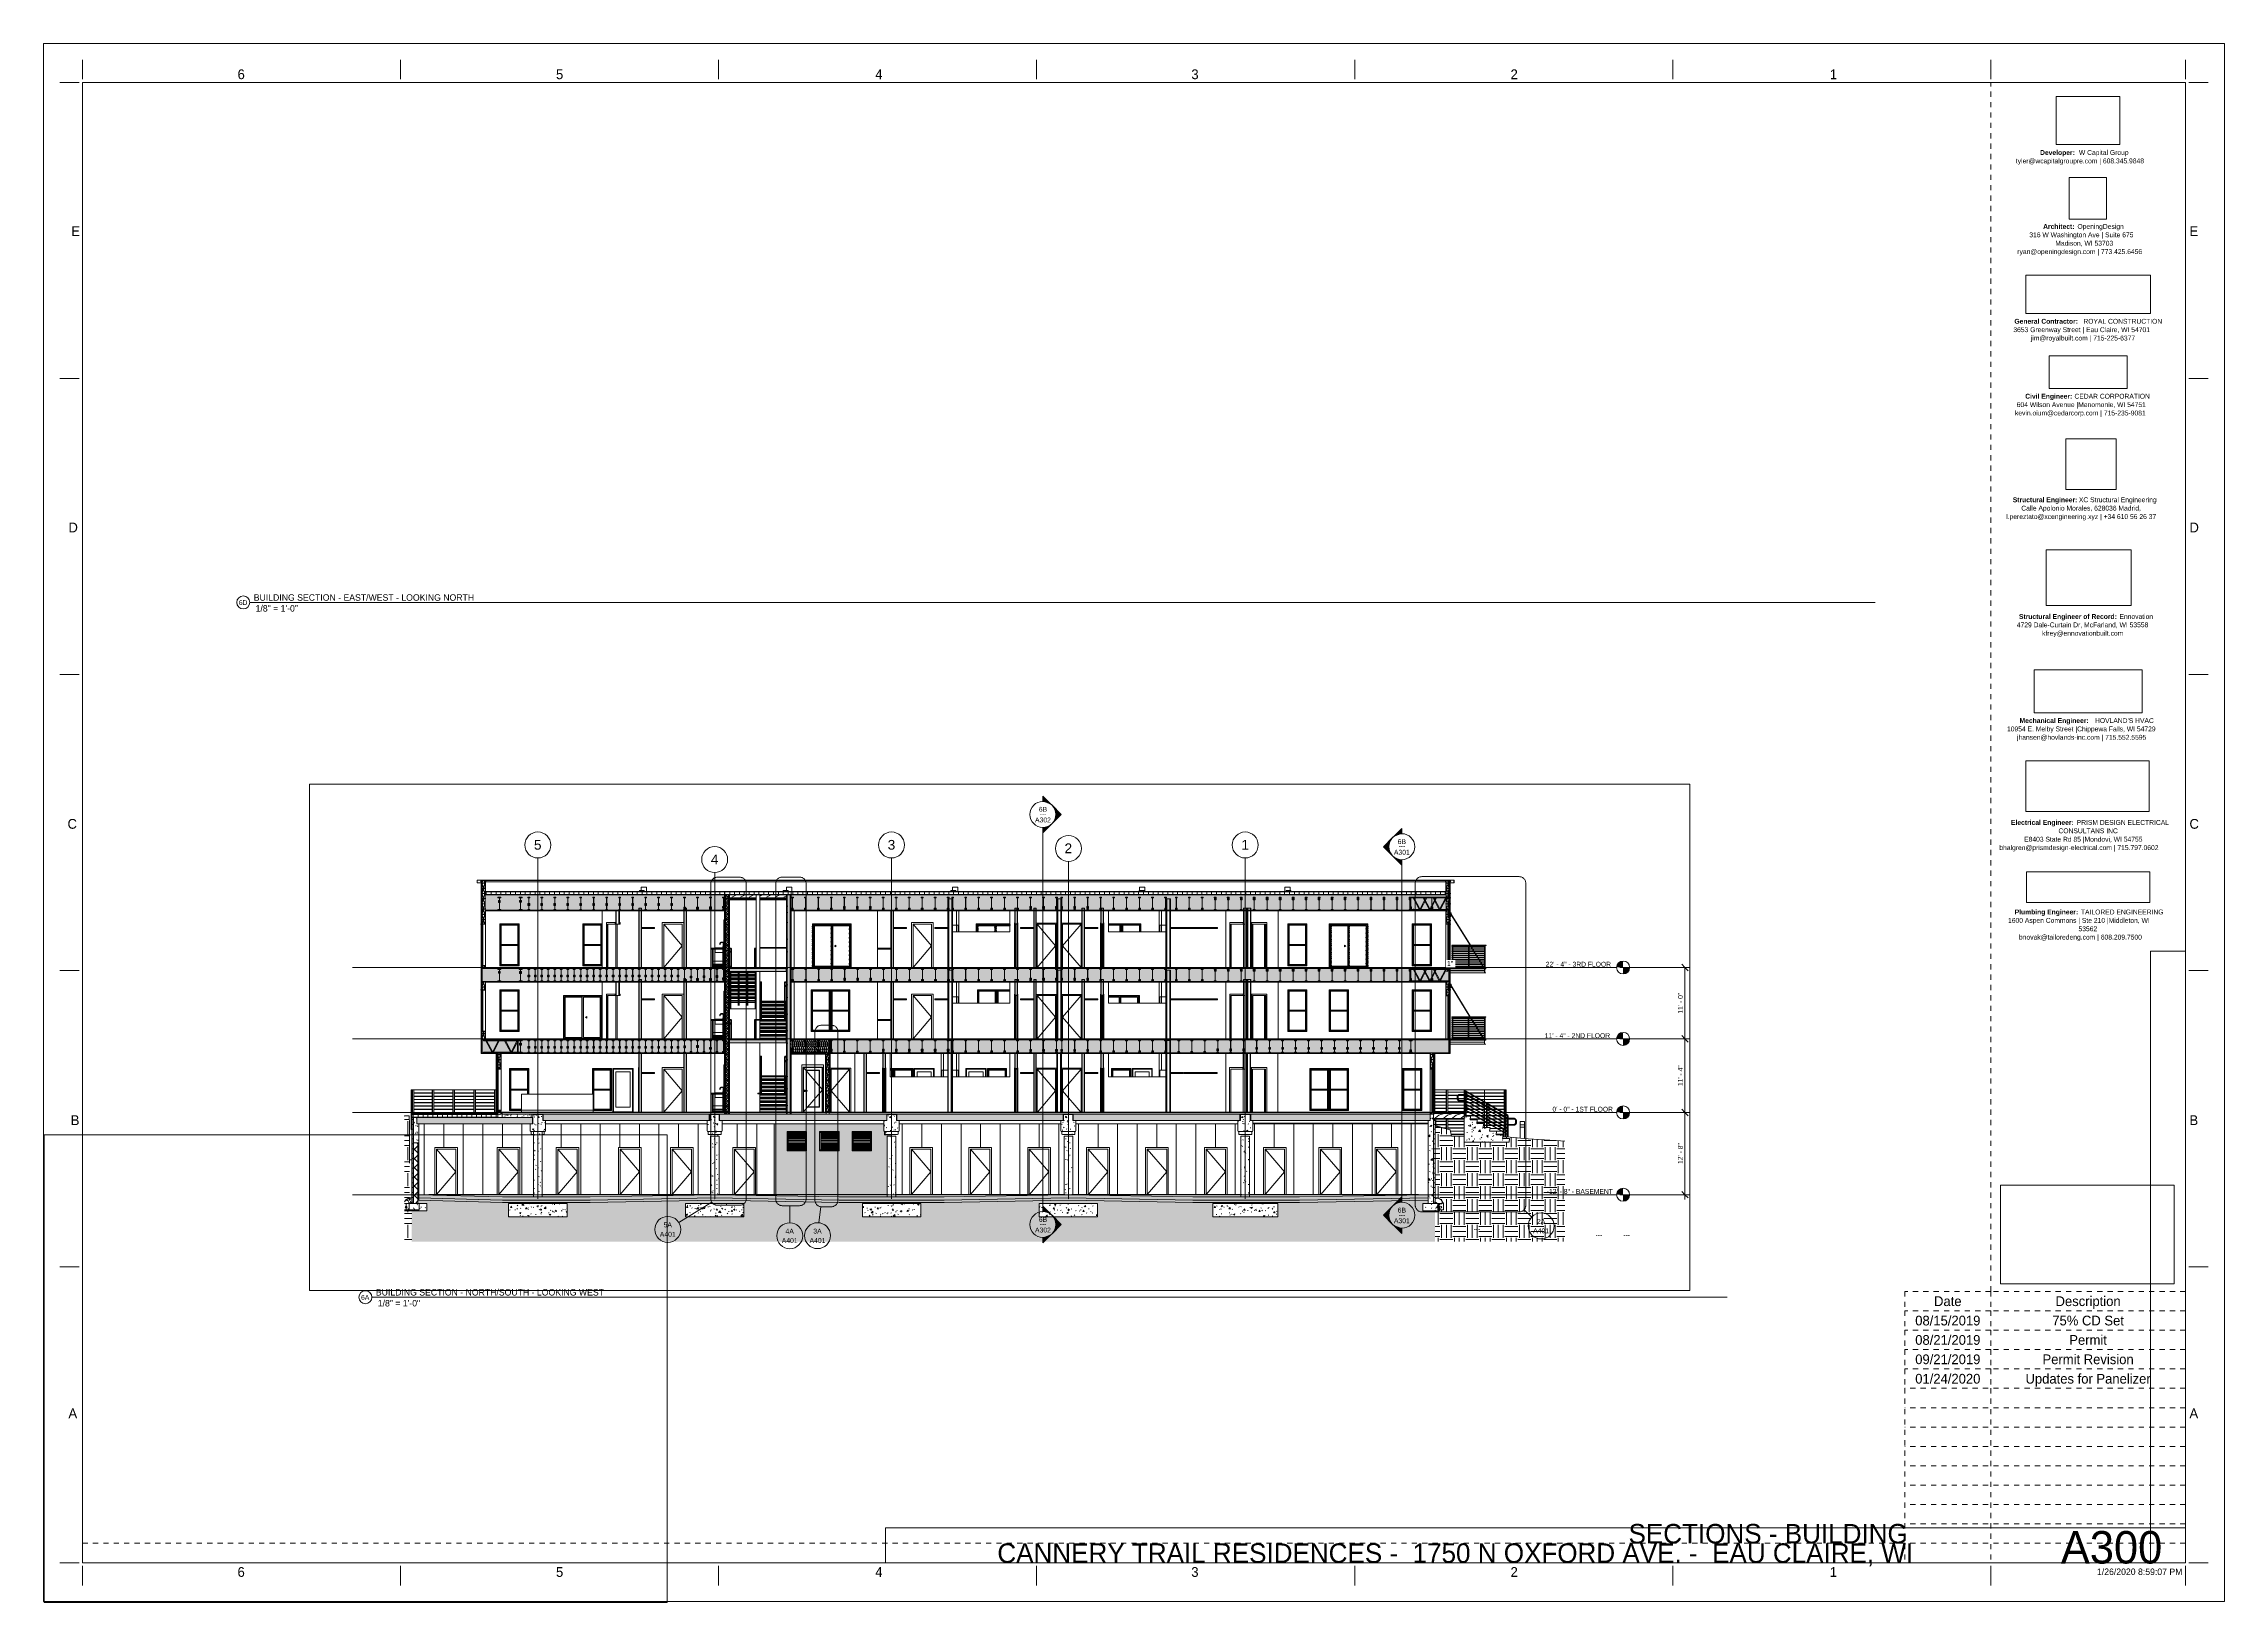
# Paper-space layout 'Layout1' of a CAD drawing. Header units: inches. Extents: x 0 to 42, y 0 to 30.
# The model-space entities are those that its viewports show. They can reach past a viewport. Long polylines and large blocks are cut down to what shows.
import ezdxf

# ---------------------------------------------------------------- set-up
doc = ezdxf.new("R2010")
doc.units = ezdxf.units.IN
doc.header["$MEASUREMENT"] = 0
for name, pattern in [('Dash', [0.25, 0.125, -0.125]), ('Dash 1_16_', [0.125, 0.0625, -0.0625]), ('Dash Dot 3_16_', [0.3125, 0.1875, -0.0625, 0, -0.0625]), ('Dot 1_32_', [0.03125, 0, -0.03125]), ('Grid Line 1_2_', [0.875, 0.5, -0.125, 0.125, -0.125]), ('Hidden 1_8_', [0.1875, 0.125, -0.0625])]:
    doc.linetypes.add(name, pattern=pattern)
for name, color, linetype, lineweight in [('0-3', 55, 'Continuous', 9), ('0-4', 90, 'Continuous', 5), ('0-5', 213, 'Continuous', 70), ('A-ANNO-DIMS', 211, 'Continuous', 9), ('A-ANNO-DIMS-96', 211, 'Continuous', 9), ('A-ANNO-SYMB', 150, 'Continuous', 9), ('A-ANNO-SYMB-1', 150, 'Dash Dot 3_16_', 9), ('A-CLNG', 13, 'Continuous', 13), ('A-CLNG-2', 251, 'Continuous', 5), ('A-CLNG-3', 13, 'Continuous', 9), ('A-CLNG-4', 7, 'Continuous', 9), ('A-CLNG-PATT-1', 45, 'Continuous', 9), ('A-DETL', 90, 'Dot 1_32_', 13), ('A-DETL-GENF-2', 55, 'Continuous', 9), ('A-DETL-GENF-HDLN-1', 55, 'Dash', 9), ('A-DOOR-1', 253, 'Continuous', 9), ('A-DOOR-10', 55, 'Dash 1_16_', 9), ('A-DOOR-2', 253, 'Dash 1_16_', 9), ('A-DOOR-3', 7, 'Dash 1_16_', 9), ('A-DOOR-5', 55, 'Continuous', 9), ('A-DOOR-7', 133, 'Continuous', 20), ('A-DOOR-8', 59, 'Continuous', 9), ('A-DOOR-9', 31, 'Continuous', 9), ('A-DOOR-FRAM', 31, 'Continuous', 9), ('A-DOOR-FRAM-1', 253, 'Continuous', 9), ('A-DOOR-FRAM-2', 7, 'Continuous', 9), ('A-DOOR-FRAM-4', 59, 'Continuous', 9), ('A-DOOR-FRAM-5', 55, 'Continuous', 9), ('A-DOOR-FRAM-6', 133, 'Continuous', 20), ('A-DOOR-GLAZ', 31, 'Continuous', 9), ('A-DOOR-GLAZ-1', 9, 'Continuous', 9), ('A-FLOR-1', 31, 'Continuous', 13), ('A-FLOR-2', 8, 'Continuous', 5), ('A-FLOR-3', 7, 'Continuous', 9), ('A-FLOR-4', 55, 'Continuous', 9), ('A-FLOR-5', 251, 'Continuous', 5), ('A-FLOR-6', 252, 'Continuous', 13), ('A-FLOR-7', 254, 'Continuous', 5), ('A-FLOR-8', 13, 'Continuous', 13), ('A-FLOR-9', 192, 'Continuous', 9), ('A-FLOR-HRAL', 11, 'Continuous', 9), ('A-FLOR-HRAL-1', 7, 'Continuous', 9), ('A-FLOR-HRAL-2', 55, 'Continuous', 9), ('A-FLOR-HRAL-3', 41, 'Continuous', 9), ('A-FLOR-HRAL-4', 9, 'Continuous', 9), ('A-FLOR-LEVL', 51, 'Continuous', 9), ('A-FLOR-LEVL-1', 51, 'Grid Line 1_2_', 9), ('A-FLOR-MCUT-1', 7, 'Continuous', 9), ('A-FLOR-MCUT-2', 51, 'Continuous', 9), ('A-FLOR-PATT-1', 45, 'Continuous', 9), ('A-GENM-1', 55, 'Continuous', 9), ('A-GLAZ-1', 55, 'Continuous', 9), ('A-GLAZ-2', 151, 'Continuous', 9), ('A-GLAZ-CURT-1', 55, 'Continuous', 9), ('A-GLAZ-CWMG-1', 55, 'Continuous', 9), ('A-ROOF-1', 252, 'Continuous', 13), ('A-ROOF-2', 251, 'Continuous', 5), ('A-ROOF-3', 132, 'Continuous', 9), ('A-ROOF-PATT-1', 45, 'Continuous', 9), ('A-WALL-1', 9, 'Continuous', 9), ('A-WALL-10', 10, 'Continuous', 9), ('A-WALL-11', 113, 'Continuous', 9), ('A-WALL-2', 253, 'Continuous', 9), ('A-WALL-3', 53, 'Continuous', 13), ('A-WALL-4', 250, 'Continuous', 13), ('A-WALL-5', 55, 'Continuous', 9), ('A-WALL-6', 7, 'Continuous', 9), ('A-WALL-7', 251, 'Continuous', 5), ('A-WALL-8', 13, 'Continuous', 13), ('A-WALL-PATT-1', 55, 'Continuous', 9), ('A-WALL-PATT-2', 45, 'Continuous', 9), ('C-TOPO', 7, 'Continuous', 9), ('C-TOPO-1', 45, 'Continuous', 9), ('C-TOPO-2', 55, 'Continuous', 9), ('E-LITE-EQPM-1', 55, 'Continuous', 9), ('G-ANNO-SCHD', 231, 'Continuous', 9), ('G-ANNO-SYMB', 111, 'Continuous', 9), ('G-ANNO-TTLB', 6, 'Continuous', 9), ('G-ANNO-TTLB-MEDM', 33, 'Continuous', 20), ('I-WALL-1', 9, 'Continuous', 9), ('I-WALL-2', 55, 'Continuous', 9), ('I-WALL-3', 7, 'Continuous', 9), ('I-WALL-4', 8, 'Continuous', 5), ('M-EQPM-1', 55, 'Continuous', 9), ('P-SANR-FIXT-2', 9, 'Continuous', 9), ('Q-CASE-1', 9, 'Continuous', 9), ('Q-CASE-2', 253, 'Continuous', 9), ('Q-CASE-3', 55, 'Continuous', 9), ('S-BEAM-1', 45, 'Continuous', 9), ('S-BEAM-2', 7, 'Continuous', 9), ('S-BEAM-3', 55, 'Continuous', 9), ('S-BEAM-4', 10, 'Continuous', 9), ('S-BEAM-5', 55, 'Hidden 1_8_', 9), ('S-COLS-1', 55, 'Continuous', 9), ('S-FNDN-1', 55, 'Continuous', 9), ('S-FNDN-2', 7, 'Continuous', 9), ('S-FNDN-3', 45, 'Continuous', 9), ('S-FNDN-5', 32, 'Continuous', 9), ('S-GRID-1', 1, 'Grid Line 1_2_', 9), ('S-GRID-IDEN', 1, 'Continuous', 9), ('S-STRS', 31, 'Continuous', 9), ('S-STRS-2', 55, 'Continuous', 9), ('S-STRS-4', 45, 'Continuous', 9)]:
    doc.layers.add(name, color=color, linetype=linetype, lineweight=lineweight)
doc.layers.add('G-ANNO-NPLT', color=191, linetype='Continuous', plot=False)
doc.styles.add('Arial', font='arial.ttf', dxfattribs={"height": 9})
doc.styles.add('Arial_1', font='arial.ttf', dxfattribs={"height": 18})
doc.styles.add('Century Gothic', font='ufonts.com_century-gothic.ttf', dxfattribs={"height": 9})
doc.styles.add('Century Gothic_1', font='ufonts.com_century-gothic.ttf', dxfattribs={"height": 0.1875})
doc.styles.add('Century Gothic_2', font='ufonts.com_century-gothic.ttf', dxfattribs={"height": 0.09375})
doc.styles.add('Century Gothic_3', font='ufonts.com_century-gothic.ttf', dxfattribs={"height": 0.125})
doc.styles.add('Century Gothic_4', font='ufonts.com_century-gothic.ttf', dxfattribs={"height": 0.625})
doc.styles.add('Century Gothic_5', font='ufonts.com_century-gothic.ttf', dxfattribs={"height": 0.375})
doc.styles.add('Century Gothic_B', font='GOTHICB.TTF', dxfattribs={"height": 0.09375})
doc.dimstyles.new('OD__1_8__Tol__', dxfattribs={"dimscale": 12, "dimtxt": 9.397514, "dimasz": 1, "dimexe": 0.75, "dimexo": 0.5, "dimgap": 0.125, "dimtad": 1, "dimdec": 3, "dimrnd": 0.125, "dimzin": 3, "dimdsep": 46, "dimlunit": 4, "dimtxsty": 'Century Gothic', "dimblk1": 'OBLIQUE', "dimblk2": 'OBLIQUE', "dimsah": 1, "dimcen": 0.09, "dimdle": 0.75, "dimazin": 0, "dimtfac": 1, "dimtdec": 4, "dimtix": 1, "dimtmove": 0, "dimatfit": 3, "dimfxl": 1, "dimtvp": 1, "dimtfill": 1, "dimfrac": 2, "dimtolj": 1, "dimtzin": 0, "dimarcsym": 2})
picture_1 = doc.add_image_def('image1.jpg', size_in_pixel=(1176, 668))
picture_2 = doc.add_image_def('image2.jpg', size_in_pixel=(2440, 1006))
picture_3 = doc.add_image_def('image3.jpg', size_in_pixel=(785, 514))
picture_4 = doc.add_image_def('image4.png', size_in_pixel=(300, 300))
picture_5 = doc.add_image_def('image5.jpg', size_in_pixel=(336, 83))
picture_6 = doc.add_image_def('image6.jpg', size_in_pixel=(278, 110))
picture_7 = doc.add_image_def('image7.jpg', size_in_pixel=(302, 126))
picture_8 = doc.add_image_def('image8.jpg', size_in_pixel=(261, 80))
picture_9 = doc.add_image_def('image9.jpg', size_in_pixel=(344, 261))
picture_10 = doc.add_image_def('image10.jpg', size_in_pixel=(547, 610))
picture_11 = doc.add_image_def('image11.jpg', size_in_pixel=(95, 1663))
picture_12 = doc.add_image_def('image12.jpg', size_in_pixel=(3536, 95))
pattern_1 = [(0, (3257.106, 59.024), (24, 24), [24, -24]), (0, (3257.106, 68.024), (24, 24), [24, -24]), (0, (3257.106, 77.024), (24, 24), [24, -24]), (90, (3260.106, 80.024), (-24, 24), [24, -24]), (90, (3269.106, 80.024), (-24, 24), [24, -24]), (90, (3278.106, 80.024), (-24, 24), [24, -24])]
pattern_2 = [(90, (2609.524, -152), (-36.188, 2e-15), [])]
pattern_3 = [(0, (3257.106, 59.024), (15.36, 3.84), [1.267, -10.253, 1.267, -10.253, -61.44]), (0, (3257.106, 59.024), (15.36, 3.84), [-23.04, 1.267, -21.773, 1.267, -10.253, -26.88]), (0, (3257.106, 59.024), (15.36, 3.84), [-57.6, 1.267, -6.413, 1.267, -17.933]), (120, (3262.866, 60.944), (-11.005538, 11.38215), [1.267, -10.253, 1.267, -10.253, -61.44]), (120, (3262.866, 60.944), (-11.005538, 11.38215), [-23.04, 1.267, -21.773, 1.267, -10.253, -26.88]), (120, (3262.866, 60.944), (-11.005538, 11.38215), [-57.6, 1.267, -6.413, 1.267, -17.933]), (240, (3264.786, 68.624), (-4.354462, -15.22215), [1.267, -10.253, 1.267, -10.253, -61.44]), (240, (3264.786, 68.624), (-4.354462, -15.22215), [-23.04, 1.267, -21.773, 1.267, -10.253, -26.88]), (240, (3264.786, 68.624), (-4.354462, -15.22215), [-57.6, 1.267, -6.413, 1.267, -17.933])]
pattern_4 = [(0, (3257.106, 59.024), (0, 4.798), []), (315, (3257.106, 59.024), (4.798427, 0), [6.786, -6.786]), (45, (3257.106, 59.024), (4.798427, 0), [6.786, -6.786])]
pattern_5 = [(0, (3257.106, 59.024), (30.72, 7.68), [1.267, -21.773, 1.267, -21.773, -122.88]), (0, (3257.106, 59.024), (30.72, 7.68), [-46.08, 1.267, -44.813, 1.267, -21.773, -53.76]), (0, (3257.106, 59.024), (30.72, 7.68), [-115.2, 1.267, -14.093, 1.267, -37.133]), (120, (3268.626, 62.864), (-22.011075, 22.7643), [1.267, -21.773, 1.267, -21.773, -122.88]), (120, (3268.626, 62.864), (-22.011075, 22.7643), [-46.08, 1.267, -44.813, 1.267, -21.773, -53.76]), (120, (3268.626, 62.864), (-22.011075, 22.7643), [-115.2, 1.267, -14.093, 1.267, -37.133]), (240, (3272.466, 78.224), (-8.708925, -30.4443), [1.267, -21.773, 1.267, -21.773, -122.88]), (240, (3272.466, 78.224), (-8.708925, -30.4443), [-46.08, 1.267, -44.813, 1.267, -21.773, -53.76]), (240, (3272.466, 78.224), (-8.708925, -30.4443), [-115.2, 1.267, -14.093, 1.267, -37.133])]
pattern_6 = [(161.57, (3257.586, 59.504), (-3.8399538, -1.54e-05), [0, -27.322, 3.034, 0]), (18.43, (3256.626, 59.504), (-3.8399538, 1.54e-05), [0, -27.322, 3.034, 0]), (108.43, (3257.586, 59.504), (1.919622, -9.6005246), [9.106, -21.25]), (71.57, (3256.626, 59.504), (1.919622, 9.6005246), [9.106, -21.25])]
pattern_7 = [(45, (3257.106, 59.024), (-9.50352, 9.50352), []), (45, (3257.106, 73.424), (-9.50352, 9.50352), [])]
pattern_8 = [(50, (3257.106, 59.024), (27.5427, -2.40992), [2.88, -31.68]), (355, (3257.106, 59.024), (-5.32784, 28.88427), [2.304, -25.344]), (100.451, (3259.402, 58.823), (22.2153, 26.47393), [2.448, -26.924]), (46.184, (3257.106, 66.704), (40.9819, -6.3564), [4.32, -47.52]), (96.636, (3260.522, 66.175), (35.8907, 37.4062), [3.671, -40.386]), (351.184, (3257.106, 66.704), (35.891, 37.4062), [3.456, -38.016]), (21, (3260.946, 64.784), (22.92104, -15.46073), [2.88, -31.68]), (326, (3260.946, 64.784), (9.34353, 27.84574), [2.304, -25.344]), (71.451, (3262.856, 63.496), (32.26477, 12.3844), [2.448, -26.924]), (37.5, (3257.106, 59.024), (0.466855, 12.78271), [1.267, -23.77, 1.267, -24.461, -25.44]), (37.5, (3257.106, 59.024), (0.466855, 12.78271), [-50.765, 1.267, -24.173]), (7.5, (3257.106, 59.024), (10.10159, 15.14509), [1.267, -13.402, 1.267, -23.194, -9.696]), (7.5, (3257.106, 59.024), (10.10159, 15.14509), [-39.13, 1.267, -8.429]), (327.5, (3248.543, 59.024), (20.49916, -0.86578), [1.267, -8.333, 1.267, -28.685, -39.744]), (327.5, (3248.543, 59.024), (20.49916, -0.86578), [-39.552, 1.267, -38.477]), (317.5, (3244.703, 59.024), (22.39478, 3.84429), [1.267, -11.213, 1.267, -18.624, -28.224]), (317.5, (3244.703, 59.024), (22.39478, 3.84429), [-32.371, 1.267, -26.957])]
pattern_9 = [(180.895, (3263.504, 397.012), (44.14491026, 0.606620224), [6.398, -57.584]), (180.597, (3273.1, 396.912), (-22.38804449, -0.400292327), [15.994, -15.994]), (180.398, (3273.1, 396.746), (-35.18438005, -0.355411754), [9.596, -38.386])]
pattern_10 = [(161.57, (14217.6378, 59.504), (-3.8399538, -1.54e-05), [0, -27.322, 3.034, 0]), (18.43, (14216.6778, 59.504), (-3.8399538, 1.54e-05), [0, -27.322, 3.034, 0]), (108.43, (14217.6378, 59.504), (1.919622, -9.6005246), [9.106, -21.25]), (71.57, (14216.6778, 59.504), (1.919622, 9.6005246), [9.106, -21.25])]
pattern_11 = [(135, (14217.158, 59.024), (-4.24264, -4.24264), [])]
pattern_12 = [(0, (14217.1578, 59.024), (15.36, 3.84), [1.267, -10.253, 1.267, -10.253, -61.44]), (0, (14217.1578, 59.024), (15.36, 3.84), [-23.04, 1.267, -21.773, 1.267, -10.253, -26.88]), (0, (14217.1578, 59.024), (15.36, 3.84), [-57.6, 1.267, -6.413, 1.267, -17.933]), (120, (14222.9178, 60.944), (-11.005538, 11.38215), [1.267, -10.253, 1.267, -10.253, -61.44]), (120, (14222.9178, 60.944), (-11.005538, 11.38215), [-23.04, 1.267, -21.773, 1.267, -10.253, -26.88]), (120, (14222.9178, 60.944), (-11.005538, 11.38215), [-57.6, 1.267, -6.413, 1.267, -17.933]), (240, (14224.8378, 68.624), (-4.354462, -15.22215), [1.267, -10.253, 1.267, -10.253, -61.44]), (240, (14224.8378, 68.624), (-4.354462, -15.22215), [-23.04, 1.267, -21.773, 1.267, -10.253, -26.88]), (240, (14224.8378, 68.624), (-4.354462, -15.22215), [-57.6, 1.267, -6.413, 1.267, -17.933])]
pattern_13 = [(0, (14217.158, 59.024), (0, 4.798), []), (315, (14217.1578, 59.024), (4.798427, 0), [6.786, -6.786]), (45, (14217.1578, 59.024), (4.798427, 0), [6.786, -6.786])]
pattern_14 = [(0, (14217.158, 59.024), (30.72, 7.68), [1.267, -21.773, 1.267, -21.773, -122.88]), (0, (14217.158, 59.024), (30.72, 7.68), [-46.08, 1.267, -44.813, 1.267, -21.773, -53.76]), (0, (14217.158, 59.024), (30.72, 7.68), [-115.2, 1.267, -14.093, 1.267, -37.133]), (120, (14228.678, 62.864), (-22.011075, 22.7643), [1.267, -21.773, 1.267, -21.773, -122.88]), (120, (14228.678, 62.864), (-22.011075, 22.7643), [-46.08, 1.267, -44.813, 1.267, -21.773, -53.76]), (120, (14228.678, 62.864), (-22.011075, 22.7643), [-115.2, 1.267, -14.093, 1.267, -37.133]), (240, (14232.518, 78.224), (-8.708925, -30.4443), [1.267, -21.773, 1.267, -21.773, -122.88]), (240, (14232.518, 78.224), (-8.708925, -30.4443), [-46.08, 1.267, -44.813, 1.267, -21.773, -53.76]), (240, (14232.518, 78.224), (-8.708925, -30.4443), [-115.2, 1.267, -14.093, 1.267, -37.133])]
pattern_15 = [(216.87, (14226.758, 83.024), (71.999914, 48.000129), [12, -108]), (206.565, (14241.158, 75.824), (-23.99974, -23.9997), [26.833, -26.833]), (198.435, (14241.158, 63.824), (-47.999875, -23.999517), [15.179, -60.716])]
pattern_16 = [(0, (14217.158, 59.024), (0, 9), []), (90, (14217.158, 59.024), (-9, 6e-16), [])]
pattern_17 = [(90, (14217.158, 59.024), (-6, 4e-16), [])]
pattern_18 = [(180, (3019.141, 267.16), (1e-15, 8), [0.33, -7.67]), (180, (3016.581, 267.32), (1e-15, 8), [0.33, -7.67]), (180, (3018.021, 269.08), (1e-15, 8), [0.33, -7.67]), (180, (3016.261, 270.36), (1e-15, 8), [0.33, -7.67]), (180, (3018.341, 270.84), (1e-15, 8), [0.33, -7.67]), (180, (3017.701, 272.76), (1e-15, 8), [0.33, -7.67]), (180, (3018.821, 274.2), (1e-15, 8), [0.33, -7.67]), (180, (3016.261, 274.04), (1e-15, 8), [0.33, -7.67]), (180, (3014.341, 274.36), (1e-15, 8), [0.33, -7.67]), (180, (3013.381, 272.44), (1e-15, 8), [0.33, -7.67]), (180, (3011.781, 272.28), (1e-15, 8), [0.33, -7.67]), (180, (3011.781, 269.4), (1e-15, 8), [0.33, -7.67]), (180, (3013.221, 268.44), (1e-15, 8), [0.33, -7.67]), (180, (3015.461, 268.92), (1e-15, 8), [0.33, -7.67]), (180, (3014.021, 270.36), (1e-15, 8), [0.33, -7.67]), (180, (3015.461, 271.8), (1e-15, 8), [0.33, -7.67]), (180, (3012.101, 267.32), (1e-15, 8), [0.33, -7.67])]
pattern_19 = [(180, (3671.941, 267.16), (1e-15, 8), [0.33, -7.67]), (180, (3669.381, 267.32), (1e-15, 8), [0.33, -7.67]), (180, (3670.821, 269.08), (1e-15, 8), [0.33, -7.67]), (180, (3669.061, 270.36), (1e-15, 8), [0.33, -7.67]), (180, (3671.141, 270.84), (1e-15, 8), [0.33, -7.67]), (180, (3670.501, 272.76), (1e-15, 8), [0.33, -7.67]), (180, (3671.621, 274.2), (1e-15, 8), [0.33, -7.67]), (180, (3669.061, 274.04), (1e-15, 8), [0.33, -7.67]), (180, (3667.141, 274.36), (1e-15, 8), [0.33, -7.67]), (180, (3666.181, 272.44), (1e-15, 8), [0.33, -7.67]), (180, (3664.581, 272.28), (1e-15, 8), [0.33, -7.67]), (180, (3664.581, 269.4), (1e-15, 8), [0.33, -7.67]), (180, (3666.021, 268.44), (1e-15, 8), [0.33, -7.67]), (180, (3668.261, 268.92), (1e-15, 8), [0.33, -7.67]), (180, (3666.821, 270.36), (1e-15, 8), [0.33, -7.67]), (180, (3668.261, 271.8), (1e-15, 8), [0.33, -7.67]), (180, (3664.901, 267.32), (1e-15, 8), [0.33, -7.67])]
pattern_20 = [(50, (14217.158, 59.024), (27.5427, -2.40992), [2.88, -31.68]), (355, (14217.158, 59.024), (-5.32784, 28.88427), [2.304, -25.344]), (100.451, (14219.454, 58.823), (22.2153, 26.47393), [2.448, -26.924]), (46.184, (14217.158, 66.704), (40.9819, -6.3564), [4.32, -47.52]), (96.636, (14220.574, 66.175), (35.8907, 37.4062), [3.671, -40.386]), (351.184, (14217.158, 66.704), (35.891, 37.4062), [3.456, -38.016]), (21, (14220.998, 64.784), (22.92104, -15.46073), [2.88, -31.68]), (326, (14220.998, 64.784), (9.34353, 27.84574), [2.304, -25.344]), (71.451, (14222.908, 63.496), (32.26477, 12.3844), [2.448, -26.924]), (37.5, (14217.158, 59.024), (0.466855, 12.78271), [1.267, -23.77, 1.267, -24.461, -25.44]), (37.5, (14217.158, 59.024), (0.466855, 12.78271), [-50.765, 1.267, -24.173]), (7.5, (14217.158, 59.024), (10.10159, 15.14509), [1.267, -13.402, 1.267, -23.194, -9.696]), (7.5, (14217.158, 59.024), (10.10159, 15.14509), [-39.13, 1.267, -8.429]), (327.5, (14208.595, 59.024), (20.49916, -0.86578), [1.267, -8.333, 1.267, -28.685, -39.744]), (327.5, (14208.595, 59.024), (20.49916, -0.86578), [-39.552, 1.267, -38.477]), (317.5, (14204.755, 59.024), (22.39478, 3.8443), [1.267, -11.213, 1.267, -18.624, -28.224]), (317.5, (14204.755, 59.024), (22.39478, 3.8443), [-32.371, 1.267, -26.957])]
pattern_21 = [(212.005, (3253.882, 67.086), (-161.240282, -107.491823), [5.07, -501.974]), (213.69, (3257.106, 69.236), (-53.74635, -53.74678), [3.876, -189.91]), (198.435, (3258.719, 69.774), (-107.49304, -53.74648), [1.7, -168.262]), (180, (3260.87, 69.774), (-7e-15, -53.747), [2.15, -51.597]), (161.565, (3262.481, 69.236), (-53.74607, 5e-05), [1.7, -168.262]), (333.435, (3263.02, 107.934), (53.74613, 5e-05), [2.404, -117.777]), (296.565, (3262.48, 109.008), (53.74653, -53.74707), [1.202, -118.979]), (270, (3262.48, 111.696), (53.747, 3e-15), [2.687, -51.059]), (186.34, (3263.019, 76.761), (-429.972726, -53.744812), [4.867, -481.829]), (296.565, (3274.843, 110.083), (53.74653, -53.74707), [1.202, -118.979]), (303.69, (3273.768, 111.696), (53.74678, -53.74635), [1.938, -191.848]), (229.399, (3282.367, 88.047), (-268.731142, -322.481306), [4.955, -490.564]), (243.435, (3283.98, 91.272), (5e-05, -53.74613), [3.605, -116.576]), (213.69, (3302.791, 85.36), (-53.74635, -53.74678), [1.938, -191.848]), (33.69, (3286.667, 70.311), (53.74635, 53.74678), [1.938, -191.848]), (0, (3285.59, 70.31), (0, 53.747), [1.075, -52.672]), (333.435, (3284.517, 70.848), (53.74613, 5e-05), [1.202, -118.979]), (284.036, (3283.98, 72.998), (53.74545, -161.2401), [2.216, -219.387]), (270, (3283.98, 74.073), (53.747, 3e-15), [1.075, -52.672]), (243.435, (3283.98, 75.148), (5e-05, -53.74613), [1.202, -118.979]), (135, (3283.98, 75.686), (-53.7472, 4e-15), [0.76, -75.249]), (90, (3283.98, 75.15), (-53.747, 3e-15), [0.537, -53.209]), (18.435, (3303.328, 99.872), (107.49304, 53.74648), [3.399, -166.562]), (6.34, (3306.553, 100.947), (429.972726, 53.744812), [4.867, -481.829]), (180, (3304.403, 88.047), (-7e-15, -53.747), [3.225, -50.522]), (197.354, (3313.003, 90.735), (-161.2394906, -53.746161), [9.01, -891.947]), (198.435, (3314.615, 91.272), (-107.49304, -53.74648), [1.7, -168.262]), (213.69, (3316.228, 92.347), (-53.74635, -53.74678), [1.938, -191.848]), (251.565, (3316.765, 93.959), (-5e-05, -53.74607), [1.7, -168.262]), (243.435, (3317.303, 95.034), (5e-05, -53.74613), [1.202, -118.979]), (270, (3317.303, 96.11), (53.747, 3e-15), [1.075, -52.672]), (293.199, (3315.69, 99.872), (53.74725, -107.493233), [4.093, -405.228]), (315, (3314.078, 101.484), (53.7472, 0), [2.28, -73.729]), (0, (3311.39, 101.484), (0, 53.747), [2.687, -51.059]), (341.565, (3299.566, 88.585), (53.74607, -5e-05), [1.7, -168.262]), (303.69, (3298.491, 90.197), (53.74678, -53.74635), [1.938, -191.848]), (279.462, (3297.954, 93.422), (53.74512, -268.732805), [3.269, -323.658]), (270, (3297.954, 96.647), (53.747, 3e-15), [3.225, -50.522]), (239.036, (3299.566, 99.334), (-53.74743, -107.492684), [3.134, -310.26]), (188.13, (3303.328, 99.872), (-322.479255, -53.746045), [3.8, -376.245]), (116.565, (3263.556, 98.26), (-53.74653, 53.74707), [1.202, -118.979]), (135, (3264.63, 97.184), (-53.7472, 4e-15), [1.52, -74.489]), (168.69, (3267.318, 96.647), (-53.7468, -0.00033), [2.741, -271.314]), (191.31, (3270.006, 97.184), (-214.98617, -53.74725), [2.741, -271.314]), (194.036, (3272.155, 97.722), (-161.2401, -53.74545), [2.216, -219.387]), (236.31, (3273.23, 99.334), (-53.74616, -107.49347), [1.938, -191.848]), (236.31, (3274.305, 100.947), (-53.74616, -107.49347), [1.938, -191.848]), (270, (3274.305, 102.56), (53.747, 3e-15), [1.612, -52.134]), (291.801, (3273.23, 105.246), (53.745405, -107.493845), [2.894, -286.54]), (116.565, (3273.768, 93.96), (-53.74653, 53.74707), [2.404, -117.777]), (168.69, (3276.455, 93.422), (-53.7468, -0.00033), [2.741, -271.314]), (194.036, (3278.605, 93.959), (-161.2401, -53.74545), [2.216, -219.387]), (225, (3280.217, 95.572), (4e-15, -53.7472), [2.28, -73.729]), (251.565, (3280.755, 97.184), (-5e-05, -53.74607), [1.7, -168.262]), (296.565, (3279.68, 99.334), (53.74653, -53.74707), [2.404, -117.777]), (315, (3278.605, 100.41), (53.7472, 0), [1.52, -74.489]), (326.31, (3276.993, 101.484), (107.49347, -53.74616), [1.938, -191.848]), (0, (3275.92, 101.484), (0, 53.747), [1.075, -52.672]), (33.69, (3274.305, 100.409), (53.74635, 53.74678), [1.938, -191.848]), (71.565, (3273.768, 98.797), (5e-05, 53.74607), [1.7, -168.262]), (63.435, (3273.23, 97.722), (-5e-05, 53.74613), [1.202, -118.979]), (71.565, (3272.693, 96.109), (5e-05, 53.74607), [1.7, -168.262]), (104.036, (3272.693, 93.959), (-53.74545, 161.2401), [2.216, -219.387]), (45, (3271.618, 92.885), (0, 53.7472), [1.52, -74.489]), (18.435, (3270.006, 92.347), (107.49304, 53.74648), [1.7, -168.262]), (0, (3267.32, 92.347), (0, 53.747), [2.687, -51.059]), (14.036, (3265.168, 91.81), (161.2401, 53.74545), [2.216, -219.387]), (341.565, (3263.556, 92.347), (53.74607, -5e-05), [1.7, -168.262]), (270, (3263.556, 93.96), (53.747, 3e-15), [1.612, -52.134]), (225, (3265.168, 95.572), (4e-15, -53.7472), [2.28, -73.729]), (198.435, (3268.393, 96.647), (-107.49304, -53.74648), [3.399, -166.562]), (180, (3271.08, 96.647), (-7e-15, -53.747), [2.687, -51.059]), (153.435, (3272.155, 96.11), (-53.74613, -5e-05), [1.202, -118.979]), (206.565, (3292.58, 87.51), (-53.74707, -53.74653), [1.202, -118.979]), (146.31, (3294.192, 86.435), (-107.49347, 53.74616), [1.938, -191.848]), (119.745, (3296.341, 82.673), (-161.240006, 268.73295), [4.333, -428.985]), (95.711, (3296.879, 77.298), (-53.74997, 483.718242), [5.401, -534.745]), (90, (3296.88, 76.76), (-53.747, 3e-15), [0.537, -53.209]), (63.435, (3296.34, 75.686), (-5e-05, 53.74613), [1.202, -118.979]), (26.565, (3295.266, 75.148), (53.74707, 53.74653), [1.202, -118.979]), (0, (3293.654, 75.15), (0, 53.747), [1.612, -52.134]), (0, (3293.117, 75.15), (0, 53.747), [0.537, -53.209]), (0, (3292.04, 75.15), (0, 53.747), [1.075, -52.672]), (326.31, (3290.429, 76.223), (107.49347, -53.74616), [1.938, -191.848]), (333.435, (3289.354, 76.76), (53.74613, 5e-05), [1.202, -118.979]), (284.036, (3288.817, 78.91), (53.74545, -161.2401), [2.216, -219.387]), (270, (3288.817, 79.985), (53.747, 3e-15), [1.075, -52.672]), (270, (3288.817, 81.6), (53.747, 3e-15), [1.612, -52.134]), (258.69, (3289.354, 84.285), (0.00033, -53.7468), [2.741, -271.314]), (231.34, (3291.504, 86.972), (-161.240446, -214.986075), [3.441, -340.704]), (270, (3302.79, 85.897), (53.747, 3e-15), [0.537, -53.209]), (270, (3302.79, 86.435), (53.747, 3e-15), [0.537, -53.209]), (326.31, (3301.179, 87.51), (107.49347, -53.74616), [1.938, -191.848]), (333.435, (3297.954, 89.122), (53.74613, 5e-05), [3.605, -116.576]), (0, (3295.266, 89.12), (0, 53.747), [2.687, -51.059]), (63.435, (3294.73, 88.047), (-5e-05, 53.74613), [1.202, -118.979]), (90, (3294.73, 85.897), (-53.747, 3e-15), [2.15, -51.597]), (135, (3296.34, 84.285), (-53.7472, 4e-15), [2.28, -73.729]), (161.565, (3297.954, 83.748), (-53.74607, 5e-05), [1.7, -168.262]), (180, (3299.566, 83.75), (-7e-15, -53.747), [1.612, -52.134]), (198.435, (3301.179, 84.285), (-107.49304, -53.74648), [1.7, -168.262]), (351.87, (3280.217, 113.308), (53.746196, 0.000237), [7.601, -372.445]), (14.036, (3278.068, 112.771), (161.2401, 53.74545), [2.216, -219.387]), (53.13, (3276.455, 110.621), (107.49389, 161.23961), [2.687, -266.045]), (95.194, (3276.993, 104.709), (-53.742522, 537.465678), [5.937, -587.714]), (101.31, (3277.53, 102.021), (-53.74725, 214.98617), [2.741, -271.314]), (143.13, (3279.68, 100.409), (-161.23961, 107.49389), [2.687, -266.045]), (161.565, (3281.292, 99.872), (-53.74607, 5e-05), [1.7, -168.262]), (198.435, (3282.905, 100.409), (-107.49304, -53.74648), [1.7, -168.262]), (225, (3285.592, 103.096), (4e-15, -53.7472), [3.8, -72.209]), (228.814, (3289.354, 107.396), (-322.479887, -376.225462), [5.713, -565.62]), (251.565, (3289.892, 109.008), (-5e-05, -53.74607), [1.7, -168.262]), (270, (3289.89, 109.546), (53.747, 3e-15), [0.537, -53.209]), (288.435, (3289.354, 111.158), (53.74648, -107.49304), [1.7, -168.262]), (326.31, (3287.742, 112.233), (107.49347, -53.74616), [1.938, -191.848]), (90, (3263.02, 99.334), (-53.747, 3e-15), [3.762, -49.984]), (338.199, (3270.543, 106.321), (161.239646, -53.74576), [2.894, -286.54]), (0, (3267.32, 106.32), (0, 53.747), [3.225, -50.522]), (30.964, (3264.631, 104.709), (161.23977, 107.4936), [3.134, -310.26]), (45, (3263.02, 103.096), (0, 53.7472), [2.28, -73.729]), (90, (3254.42, 82.135), (-53.747, 3e-15), [3.762, -49.984]), (116.565, (3256.03, 78.91), (-53.74653, 53.74707), [3.605, -116.576]), (153.435, (3259.256, 77.298), (-53.74613, -5e-05), [3.605, -116.576]), (180, (3261.944, 77.3), (-7e-15, -53.747), [2.687, -51.059]), (218.66, (3264.631, 79.448), (-53.746083, -53.746755), [3.441, -340.704]), (231.34, (3266.781, 82.135), (-161.240446, -214.986075), [3.441, -340.704]), (213.69, (3270.006, 84.285), (-53.74635, -53.74678), [3.876, -189.91]), (239.036, (3271.618, 86.972), (-53.74743, -107.492684), [3.134, -310.26]), (270, (3271.62, 88.047), (53.747, 3e-15), [1.075, -52.672]), (270, (3271.62, 89.66), (53.747, 3e-15), [1.612, -52.134]), (315, (3270.006, 91.272), (53.7472, 0), [2.28, -73.729]), (350.538, (3266.781, 91.81), (53.746303, 0.000467), [3.269, -323.658]), (14.036, (3262.481, 90.735), (161.2401, 53.74545), [4.432, -217.171]), (18.435, (3257.644, 89.122), (107.49304, 53.74648), [5.099, -164.863]), (45, (3256.03, 87.51), (0, 53.7472), [2.28, -73.729]), (45, (3254.42, 85.897), (0, 53.7472), [2.28, -73.729]), (108.435, (3266.243, 74.073), (-53.74648, 107.49304), [3.399, -166.562]), (126.87, (3267.856, 71.923), (-53.7463, 53.7465), [2.687, -266.045]), (146.31, (3269.468, 70.848), (-107.49347, 53.74616), [1.938, -191.848]), (161.565, (3271.08, 70.311), (-53.74607, 5e-05), [1.7, -168.262]), (135, (3272.693, 68.7), (-53.7472, 4e-15), [2.28, -73.729]), (161.565, (3274.305, 68.161), (-53.74607, 5e-05), [1.7, -168.262]), (180, (3275.92, 68.16), (-7e-15, -53.747), [1.612, -52.134]), (206.565, (3276.993, 68.7), (-53.74707, -53.74653), [1.202, -118.979]), (206.565, (3279.142, 69.774), (-53.74707, -53.74653), [2.404, -117.777]), (189.462, (3282.367, 70.311), (-268.732805, -53.74512), [3.269, -323.658]), (243.435, (3283.442, 72.46), (5e-05, -53.74613), [2.404, -117.777]), (270, (3283.44, 73), (53.747, 3e-15), [0.537, -53.209]), (270, (3283.44, 74.073), (53.747, 3e-15), [1.075, -52.672]), (326.31, (3281.83, 77.298), (107.49347, -53.74616), [1.938, -191.848]), (327.995, (3277.53, 79.985), (268.733967, -161.238084), [5.07, -501.974]), (329.036, (3274.843, 81.598), (107.492684, -53.74743), [3.134, -310.26]), (341.565, (3271.618, 82.673), (53.74607, -5e-05), [3.399, -166.562]), (0, (3269.47, 82.673), (0, 53.747), [2.15, -51.597]), (33.69, (3267.856, 81.598), (53.74635, 53.74678), [1.938, -191.848]), (53.13, (3266.243, 79.448), (107.49389, 161.23961), [2.687, -266.045]), (63.435, (3265.168, 77.298), (-5e-05, 53.74613), [2.404, -117.777]), (225, (3289.892, 72.998), (4e-15, -53.7472), [2.28, -73.729]), (236.31, (3290.967, 74.611), (-53.74616, -107.49347), [1.938, -191.848]), (270, (3290.967, 75.15), (53.747, 3e-15), [0.537, -53.209]), (315, (3289.892, 76.223), (53.7472, 0), [1.52, -74.489]), (333.435, (3287.742, 77.298), (53.74613, 5e-05), [2.404, -117.777]), (18.435, (3284.517, 76.223), (107.49304, 53.74648), [3.399, -166.562]), (75.964, (3283.98, 74.073), (0.00026, 53.74662), [2.216, -219.387]), (71.565, (3259.794, 63.861), (5e-05, 53.74607), [1.7, -168.262]), (135, (3260.87, 62.786), (-53.7472, 4e-15), [1.52, -74.489]), (146.31, (3262.481, 61.712), (-107.49347, 53.74616), [1.938, -191.848]), (153.435, (3264.63, 60.637), (-53.74613, -5e-05), [2.404, -117.777]), (180, (3265.17, 60.637), (-7e-15, -53.747), [0.537, -53.209]), (161.565, (3266.781, 60.099), (-53.74607, 5e-05), [1.7, -168.262]), (180, (3268.93, 60.1), (-7e-15, -53.747), [2.15, -51.597]), (198.435, (3270.543, 60.637), (-107.49304, -53.74648), [1.7, -168.262]), (210.964, (3273.23, 62.249), (-161.23977, -107.4936), [3.134, -310.26]), (206.565, (3274.305, 62.786), (-53.74707, -53.74653), [1.202, -118.979]), (251.565, (3274.843, 64.399), (-5e-05, -53.74607), [1.7, -168.262]), (303.69, (3273.768, 66.011), (53.74678, -53.74635), [1.938, -191.848]), (306.87, (3272.155, 68.161), (53.7463, -53.7465), [2.687, -266.045]), (323.13, (3270.006, 69.774), (161.23961, -107.49389), [2.687, -266.045]), (345.964, (3267.856, 70.311), (53.74662, -0.00026), [2.216, -219.387]), (18.435, (3266.243, 69.774), (107.49304, 53.74648), [1.7, -168.262]), (30.964, (3263.556, 68.161), (161.23977, 107.4936), [3.134, -310.26]), (39.806, (3260.331, 65.474), (53.745895, 53.74734), [4.198, -415.576]), (135, (3276.455, 60.637), (-53.7472, 4e-15), [0.76, -75.249]), (153.435, (3277.53, 60.1), (-53.74613, -5e-05), [1.202, -118.979]), (191.31, (3280.217, 60.637), (-214.98617, -53.74725), [2.741, -271.314]), (165.964, (3282.367, 60.099), (-53.74662, 0.00026), [2.216, -219.387]), (175.236, (3288.817, 59.562), (-53.74662, 0.000751), [6.472, -640.722]), (206.565, (3289.892, 60.1), (-53.74707, -53.74653), [1.202, -118.979]), (225, (3290.967, 61.174), (4e-15, -53.7472), [1.52, -74.489]), (270, (3290.967, 63.86), (53.747, 3e-15), [2.687, -51.059]), (270, (3290.967, 65.474), (53.747, 3e-15), [1.612, -52.134]), (308.66, (3288.817, 68.161), (53.746755, -53.746083), [3.441, -340.704]), (338.199, (3286.13, 69.236), (161.239646, -53.74576), [2.894, -286.54]), (348.69, (3283.442, 69.774), (53.7468, 0.00033), [2.741, -271.314]), (18.435, (3278.605, 68.161), (107.49304, 53.74648), [5.099, -164.863]), (36.87, (3276.455, 66.549), (53.7465, 53.7463), [2.687, -266.045]), (68.199, (3275.38, 63.861), (53.74576, 161.239646), [2.894, -286.54]), (101.31, (3275.918, 61.174), (-53.74725, 214.98617), [2.741, -271.314]), (348.69, (3271.08, 112.233), (53.7468, 0.00033), [2.741, -271.314]), (354.806, (3265.168, 112.771), (53.746727, 0.000402), [5.937, -587.714]), (0, (3263.556, 112.77), (0, 53.747), [1.612, -52.134]), (45, (3262.48, 111.696), (0, 53.7472), [1.52, -74.489]), (180, (3266.78, 106.86), (-7e-15, -53.747), [1.612, -52.134]), (188.13, (3270.543, 107.396), (-322.479255, -53.746045), [3.8, -376.245]), (172.875, (3274.843, 106.859), (-53.74698, 0.00048), [4.333, -428.985]), (225, (3275.38, 107.396), (4e-15, -53.7472), [0.76, -75.249]), (270, (3275.38, 109.01), (53.747, 3e-15), [1.612, -52.134]), (161.565, (3292.579, 110.621), (-53.74607, 5e-05), [1.7, -168.262]), (180, (3294.73, 110.62), (-7e-15, -53.747), [2.15, -51.597]), (198.435, (3296.341, 111.158), (-107.49304, -53.74648), [1.7, -168.262]), (170.538, (3299.566, 110.621), (-53.746303, -0.000467), [3.269, -323.658]), (213.69, (3301.179, 111.696), (-53.74635, -53.74678), [1.938, -191.848]), (270, (3301.18, 112.233), (53.747, 3e-15), [0.537, -53.209]), (296.565, (3300.64, 113.308), (53.74653, -53.74707), [1.202, -118.979]), (341.565, (3297.416, 114.383), (53.74607, -5e-05), [3.399, -166.562]), (341.565, (3294.192, 115.458), (53.74607, -5e-05), [3.399, -166.562]), (14.036, (3292.042, 114.921), (161.2401, 53.74545), [2.216, -219.387]), (45, (3290.43, 113.308), (0, 53.7472), [2.28, -73.729]), (104.036, (3290.967, 111.158), (-53.74545, 161.2401), [2.216, -219.387]), (0, (3249.044, 64.4), (0, 53.747), [0.537, -53.209]), (315, (3247.97, 65.474), (53.7472, 0), [1.52, -74.489]), (274.764, (3247.432, 71.923), (53.749818, -591.21148), [6.472, -640.722]), (255.964, (3247.969, 74.073), (-0.00026, -53.74662), [2.216, -219.387]), (225, (3249.044, 75.148), (4e-15, -53.7472), [1.52, -74.489]), (198.435, (3253.882, 76.761), (-107.49304, -53.74648), [5.099, -164.863]), (180, (3254.42, 76.76), (-7e-15, -53.747), [0.537, -53.209]), (171.87, (3258.181, 76.223), (-53.746196, -0.000237), [3.8, -376.245]), (146.31, (3264.631, 75.686), (-107.49347, 53.74616), [1.938, -191.848]), (108.435, (3265.706, 72.461), (-53.74648, 107.49304), [3.399, -166.562]), (90, (3265.706, 71.923), (-53.747, 3e-15), [0.537, -53.209]), (71.565, (3265.168, 70.311), (5e-05, 53.74607), [1.7, -168.262]), (26.565, (3264.093, 69.774), (53.74707, 53.74653), [1.202, -118.979]), (18.435, (3262.481, 69.236), (107.49304, 53.74648), [1.7, -168.262]), (126.87, (3291.504, 65.474), (-53.7463, 53.7465), [2.687, -266.045]), (123.69, (3292.579, 63.861), (-53.74678, 53.74635), [1.938, -191.848]), (149.036, (3295.266, 62.249), (-107.492684, 53.74743), [3.134, -310.26]), (168.69, (3297.954, 61.712), (-53.7468, -0.00033), [2.741, -271.314]), (213.69, (3299.566, 62.786), (-53.74635, -53.74678), [1.938, -191.848]), (251.565, (3300.104, 64.399), (-5e-05, -53.74607), [1.7, -168.262]), (270, (3300.104, 64.936), (53.747, 3e-15), [0.537, -53.209]), (279.462, (3299.566, 68.161), (53.74512, -268.732805), [3.269, -323.658]), (243.435, (3300.104, 69.236), (5e-05, -53.74613), [1.202, -118.979]), (270, (3300.104, 69.774), (53.747, 3e-15), [0.537, -53.209]), (296.565, (3298.49, 72.998), (53.74653, -53.74707), [3.605, -116.576]), (329.036, (3295.804, 74.611), (107.492684, -53.74743), [3.134, -310.26]), (8.13, (3292.042, 74.073), (322.479255, 53.746045), [3.8, -376.245]), (45, (3289.892, 71.923), (0, 53.7472), [3.04, -72.969]), (45, (3288.817, 70.848), (0, 53.7472), [1.52, -74.489]), (90, (3288.817, 69.236), (-53.747, 3e-15), [1.612, -52.134]), (123.69, (3289.892, 67.624), (-53.74678, 53.74635), [1.938, -191.848]), (101.31, (3297.954, 77.298), (-53.74725, 214.98617), [2.741, -271.314]), (108.435, (3298.491, 75.686), (-53.74648, 107.49304), [1.7, -168.262]), (135, (3299.03, 75.148), (-53.7472, 4e-15), [0.76, -75.249]), (180, (3300.64, 75.15), (-7e-15, -53.747), [1.612, -52.134]), (213.69, (3302.253, 76.223), (-53.74635, -53.74678), [1.938, -191.848]), (187.125, (3306.553, 76.761), (-376.225893, -53.746004), [4.333, -428.985]), (236.31, (3307.628, 78.373), (-53.74616, -107.49347), [1.938, -191.848]), (270, (3307.63, 78.91), (53.747, 3e-15), [0.537, -53.209]), (288.435, (3307.091, 80.523), (53.74648, -107.49304), [1.7, -168.262]), (285.945, (3306.016, 84.285), (53.74574, -161.239833), [3.913, -387.368]), (315, (3304.94, 85.36), (53.7472, 0), [1.52, -74.489]), (18.435, (3303.328, 84.823), (107.49304, 53.74648), [1.7, -168.262]), (29.745, (3299.566, 82.673), (268.73295, 161.240006), [4.333, -428.985]), (18.435, (3297.954, 82.135), (107.49304, 53.74648), [1.7, -168.262]), (75.964, (3297.416, 79.985), (0.00026, 53.74662), [2.216, -219.387]), (180, (3281.83, 93.96), (-7e-15, -53.747), [1.612, -52.134]), (180, (3282.905, 93.96), (-7e-15, -53.747), [1.075, -52.672]), (135, (3283.98, 92.885), (-53.7472, 4e-15), [1.52, -74.489]), (90, (3283.98, 91.27), (-53.747, 3e-15), [1.612, -52.134]), (26.565, (3275.918, 82.673), (53.74707, 53.74653), [3.605, -116.576]), (341.565, (3274.305, 83.21), (53.74607, -5e-05), [1.7, -168.262]), (300.964, (3272.693, 85.897), (107.4936, -161.23977), [3.134, -310.26]), (71.565, (3282.905, 87.51), (5e-05, 53.74607), [1.7, -168.262]), (90, (3282.905, 84.823), (-53.747, 3e-15), [2.687, -51.059]), (123.69, (3283.98, 83.21), (-53.74678, 53.74635), [1.938, -191.848]), (153.435, (3286.13, 82.135), (-53.74613, -5e-05), [2.404, -117.777]), (198.435, (3287.742, 82.673), (-107.49304, -53.74648), [1.7, -168.262]), (243.435, (3288.28, 83.748), (5e-05, -53.74613), [1.202, -118.979]), (255.964, (3288.817, 85.897), (-0.00026, -53.74662), [2.216, -219.387]), (251.565, (3289.354, 87.51), (-5e-05, -53.74607), [1.7, -168.262]), (291.801, (3288.279, 90.197), (53.745405, -107.493845), [2.894, -286.54]), (323.13, (3286.13, 91.81), (161.23961, -107.49389), [2.687, -266.045]), (18.435, (3284.517, 91.272), (107.49304, 53.74648), [1.7, -168.262]), (63.435, (3283.442, 89.122), (-5e-05, 53.74613), [2.404, -117.777]), (135, (3279.142, 79.448), (-53.7472, 4e-15), [2.28, -73.729]), (149.036, (3281.83, 77.835), (-107.492684, 53.74743), [3.134, -310.26]), (146.31, (3283.442, 76.761), (-107.49347, 53.74616), [1.938, -191.848]), (180, (3284.517, 76.76), (-7e-15, -53.747), [1.075, -52.672]), (210.964, (3287.204, 78.373), (-161.23977, -107.4936), [3.134, -310.26]), (243.435, (3287.742, 79.448), (5e-05, -53.74613), [1.202, -118.979]), (303.69, (3286.667, 81.06), (53.74678, -53.74635), [1.938, -191.848]), (321.34, (3283.98, 83.21), (214.986075, -161.240446), [3.441, -340.704]), (345.964, (3281.83, 83.748), (53.74662, -0.00026), [2.216, -219.387]), (11.31, (3279.142, 83.21), (214.98617, 53.74725), [2.741, -271.314]), (26.565, (3278.068, 82.673), (53.74707, 53.74653), [1.202, -118.979]), (71.565, (3277.53, 81.06), (5e-05, 53.74607), [1.7, -168.262]), (15.945, (3276.455, 92.885), (161.239833, 53.74574), [3.913, -387.368]), (29.745, (3272.693, 90.735), (268.73295, 161.240006), [4.333, -428.985]), (63.435, (3272.155, 89.66), (-5e-05, 53.74613), [1.202, -118.979]), (90, (3272.155, 88.047), (-53.747, 3e-15), [1.612, -52.134]), (104.036, (3272.693, 85.897), (-53.74545, 161.2401), [2.216, -219.387]), (120.964, (3274.305, 83.21), (-107.4936, 161.23977), [3.134, -310.26]), (153.435, (3304.403, 111.696), (-53.74613, -5e-05), [1.202, -118.979]), (180, (3305.48, 111.696), (-7e-15, -53.747), [1.075, -52.672]), (209.745, (3309.241, 113.846), (-268.73295, -161.240006), [4.333, -428.985]), (225, (3311.39, 115.996), (4e-15, -53.7472), [3.04, -72.969]), (239.036, (3313.003, 118.683), (-53.74743, -107.492684), [3.134, -310.26]), (239.036, (3314.615, 121.37), (-53.74743, -107.492684), [3.134, -310.26]), (270, (3314.615, 121.91), (53.747, 3e-15), [0.537, -53.209]), (333.435, (3313.54, 122.445), (53.74613, 5e-05), [1.202, -118.979]), (0, (3311.93, 122.445), (0, 53.747), [1.612, -52.134]), (45, (3310.315, 120.833), (0, 53.7472), [2.28, -73.729]), (26.565, (3303.866, 117.608), (53.74707, 53.74653), [7.211, -112.97]), (30.964, (3301.179, 115.996), (161.23977, 107.4936), [3.134, -310.26]), (90, (3301.18, 114.92), (-53.747, 3e-15), [1.075, -52.672]), (128.66, (3303.328, 112.233), (-53.746755, 53.746083), [3.441, -340.704]), (255.964, (3297.416, 94.497), (-0.00026, -53.74662), [2.216, -219.387]), (281.31, (3296.879, 97.184), (53.74725, -214.98617), [2.741, -271.314]), (309.806, (3294.192, 100.409), (53.74734, -53.745895), [4.198, -415.576]), (329.036, (3291.504, 102.021), (107.492684, -53.74743), [3.134, -310.26]), (345.964, (3289.354, 102.559), (53.74662, -0.00026), [2.216, -219.387]), (0, (3287.204, 102.56), (0, 53.747), [2.15, -51.597]), (26.565, (3285.055, 101.484), (53.74707, 53.74653), [2.404, -117.777]), (45, (3283.442, 99.872), (0, 53.7472), [2.28, -73.729]), (53.13, (3281.83, 97.722), (107.49389, 161.23961), [2.687, -266.045]), (90, (3281.83, 96.11), (-53.747, 3e-15), [1.612, -52.134]), (135, (3283.442, 94.497), (-53.7472, 4e-15), [2.28, -73.729]), (144.462, (3287.204, 91.81), (-161.23894, 107.49382), [4.623, -457.722]), (135, (3289.892, 89.122), (-53.7472, 4e-15), [3.8, -72.209]), (153.435, (3292.042, 88.047), (-53.74613, -5e-05), [2.404, -117.777]), (206.565, (3294.192, 89.122), (-53.74707, -53.74653), [2.404, -117.777]), (230.194, (3296.879, 92.347), (-214.98784, -268.731413), [4.198, -415.576]), (66.801, (3289.892, 105.246), (107.495275, 268.731896), [4.093, -405.228]), (90, (3289.89, 103.634), (-53.747, 3e-15), [1.612, -52.134]), (153.435, (3290.967, 103.096), (-53.74613, -5e-05), [1.202, -118.979]), (153.435, (3293.117, 102.02), (-53.74613, -5e-05), [2.404, -117.777]), (149.036, (3295.804, 100.409), (-107.492684, 53.74743), [3.134, -310.26]), (180, (3298.49, 100.41), (-7e-15, -53.747), [2.687, -51.059]), (180, (3301.716, 100.41), (-7e-15, -53.747), [3.225, -50.522]), (213.69, (3303.328, 101.484), (-53.74635, -53.74678), [1.938, -191.848]), (243.435, (3304.403, 103.634), (5e-05, -53.74613), [2.404, -117.777]), (277.125, (3303.866, 107.934), (53.746004, -376.225893), [4.333, -428.985]), (315, (3302.79, 109.008), (53.7472, 0), [1.52, -74.489]), (341.565, (3301.179, 109.546), (53.74607, -5e-05), [1.7, -168.262]), (352.875, (3296.879, 110.083), (53.74698, -0.00048), [4.333, -428.985]), (0, (3294.19, 110.083), (0, 53.747), [2.687, -51.059]), (21.801, (3291.504, 109.008), (107.493845, 53.745405), [2.894, -286.54]), (90, (3315.69, 106.32), (-53.747, 3e-15), [2.15, -51.597]), (90, (3315.69, 104.17), (-53.747, 3e-15), [2.15, -51.597]), (56.31, (3314.615, 102.559), (53.74616, 107.49347), [1.938, -191.848]), (18.435, (3313.003, 102.021), (107.49304, 53.74648), [1.7, -168.262]), (0, (3307.63, 102.02), (0, 53.747), [5.375, -48.372]), (341.565, (3306.016, 102.559), (53.74607, -5e-05), [1.7, -168.262]), (296.565, (3305.478, 103.634), (53.74653, -53.74707), [1.202, -118.979]), (278.13, (3304.941, 107.396), (53.746045, -322.479255), [3.8, -376.245]), (270, (3304.94, 107.934), (53.747, 3e-15), [0.537, -53.209]), (251.565, (3305.478, 109.546), (-5e-05, -53.74607), [1.7, -168.262]), (225, (3307.09, 111.158), (4e-15, -53.7472), [2.28, -73.729]), (218.66, (3309.778, 113.308), (-53.746083, -53.746755), [3.441, -340.704]), (225, (3311.39, 114.92), (4e-15, -53.7472), [2.28, -73.729]), (206.565, (3312.465, 115.458), (-53.74707, -53.74653), [1.202, -118.979]), (180, (3313.54, 115.46), (-7e-15, -53.747), [1.075, -52.672]), (123.69, (3314.615, 113.846), (-53.74678, 53.74635), [1.938, -191.848]), (108.435, (3315.153, 112.233), (-53.74648, 107.49304), [1.7, -168.262]), (98.13, (3315.69, 108.471), (-53.746045, 322.479255), [3.8, -376.245])]
pattern_22 = [(0, (2717.506, 267.16), (0, 8), [0.33, -7.67]), (0, (2720.066, 267.32), (0, 8), [0.33, -7.67]), (0, (2718.626, 269.08), (0, 8), [0.33, -7.67]), (0, (2720.386, 270.36), (0, 8), [0.33, -7.67]), (0, (2718.306, 270.84), (0, 8), [0.33, -7.67]), (0, (2718.946, 272.76), (0, 8), [0.33, -7.67]), (0, (2717.826, 274.2), (0, 8), [0.33, -7.67]), (0, (2720.386, 274.04), (0, 8), [0.33, -7.67]), (0, (2722.306, 274.36), (0, 8), [0.33, -7.67]), (0, (2723.266, 272.44), (0, 8), [0.33, -7.67]), (0, (2724.866, 272.28), (0, 8), [0.33, -7.67]), (0, (2724.866, 269.4), (0, 8), [0.33, -7.67]), (0, (2723.426, 268.44), (0, 8), [0.33, -7.67]), (0, (2721.186, 268.92), (0, 8), [0.33, -7.67]), (0, (2722.626, 270.36), (0, 8), [0.33, -7.67]), (0, (2721.186, 271.8), (0, 8), [0.33, -7.67]), (0, (2724.546, 267.32), (0, 8), [0.33, -7.67])]

# ---------------------------------------------------------------- blocks, each defined once
blk = doc.blocks.new('OD Title Block - 30x42 - CDs - one-598439-SECTIONS - BUILDING')
at = {"layer": 'G-ANNO-TTLB'}
for p, q in [((-0.01, 30.014), (41.99, 30.014)), ((-0.01, 0.014), (-0.01, 30.014)), ((41.99, 0.014), (41.99, 30.014)), ((-0.01, 0.014), (41.99, 0.014))]:
    blk.add_line(p, q, dxfattribs=at)
at = {"layer": 'G-ANNO-TTLB', "linetype": 'Dot 1_32_', "lineweight": 13}
for p, q in [((37.49, 5.989), (37.49, 29.264)), ((0.74, 1.137), (35.905, 1.137))]:
    blk.add_line(p, q, dxfattribs=at)
at = {"layer": 'G-ANNO-TTLB-MEDM'}
for p, q in [((0.74, 29.326), (0.74, 29.701)), ((6.865, 29.326), (6.865, 29.701)), ((12.99, 29.326), (12.99, 29.701)), ((19.115, 29.326), (19.115, 29.701)), ((25.24, 29.326), (25.24, 29.701)), ((31.365, 29.326), (31.365, 29.701)), ((37.49, 29.326), (37.49, 29.701)), ((41.24, 29.326), (41.24, 29.701)), ((0.677, 29.264), (0.302, 29.264)), ((0.74, 29.264), (41.24, 29.264)), ((0.74, 29.264), (0.74, 0.764)), ((41.24, 29.264), (41.24, 0.764)), ((41.302, 29.264), (41.677, 29.264)), ((0.677, 23.564), (0.302, 23.564)), ((41.302, 23.564), (41.677, 23.564)), ((0.677, 17.864), (0.302, 17.864)), ((41.302, 17.864), (41.677, 17.864)), ((0.677, 12.164), (0.302, 12.164)), ((41.302, 12.164), (41.677, 12.164)), ((0.677, 6.464), (0.302, 6.464)), ((41.302, 6.464), (41.677, 6.464)), ((0.677, 0.764), (0.302, 0.764)), ((0.74, 0.764), (41.24, 0.764)), ((0.74, 0.701), (0.74, 0.326)), ((6.865, 0.701), (6.865, 0.326)), ((12.99, 0.701), (12.99, 0.326)), ((19.115, 0.701), (19.115, 0.326)), ((25.24, 0.701), (25.24, 0.326)), ((31.365, 0.701), (31.365, 0.326)), ((37.49, 0.701), (37.49, 0.326)), ((41.24, 0.701), (41.24, 0.326)), ((41.302, 0.764), (41.677, 0.764))]:
    blk.add_line(p, q, dxfattribs=at)
at = {"layer": 'G-ANNO-TTLB', "attachment_point": 1}
for s, insert, char_height, width, style in [('6', (3.725, 29.517), 0.188, 0.17675, 'Century Gothic_1'), ('5', (9.858, 29.517), 0.188, 0.17675, 'Century Gothic_1'), ('4', (16.007, 29.517), 0.188, 0.17675, 'Century Gothic_1'), ('3', (22.094, 29.517), 0.188, 0.17675, 'Century Gothic_1'), ('2', (28.242, 29.517), 0.188, 0.17675, 'Century Gothic_1'), ('1', (34.391, 29.517), 0.188, 0.17675, 'Century Gothic_1'), ('tyler@wcapitalgroupre.com | 608.345.9848', (37.974, 27.802), 0.09375, 3.36141, 'Century Gothic_2'), ('Developer: ', (38.44, 27.964), 0.09375, 0.90584, 'Century Gothic_B'), ('W Capital Group', (39.188, 27.964), 0.09375, 1.32878, 'Century Gothic_2'), ('E', (0.523, 26.497), 0.188, 0.17044, 'Century Gothic_1'), ('Architect: ', (38.499, 26.54), 0.09375, 0.80169, 'Century Gothic_B'), ('OpeningDesign', (39.16, 26.54), 0.09375, 1.212, 'Century Gothic_2'), ('E', (41.317, 26.497), 0.188, 0.17044, 'Century Gothic_1'), ('ryan@openingdesign.com | 773.425.6456', (38.002, 26.056), 0.09375, 3.21937, 'Century Gothic_2'), ('316 W Washington Ave | Suite 675', (38.233, 26.379), 0.09375, 2.65756, 'Century Gothic_2'), ('Madison, WI 53703', (38.733, 26.217), 0.09375, 1.44556, 'Century Gothic_2'), ('3653 Greenway Street | Eau Claire, WI 54701', (37.925, 24.552), 0.09375, 3.4845, 'Century Gothic_2'), ('General Contractor: ', (37.946, 24.714), 0.09375, 1.60969, 'Century Gothic_B'), ('jim@royalbuilt.com | 715-225-6377', (38.263, 24.391), 0.09375, 2.66387, 'Century Gothic_2'), ('ROYAL CONSTRUCTION', (39.274, 24.714), 0.09375, 1.82116, 'Century Gothic_2'), ('604 Wilson Avenue |Menomonie, WI 54751', (37.99, 23.109), 0.09375, 3.32669, 'Century Gothic_2'), ('Civil Engineer: ', (38.154, 23.271), 0.09375, 1.14888, 'Century Gothic_B'), ('CEDAR CORPORATION', (39.102, 23.271), 0.09375, 1.78012, 'Century Gothic_2'), ('kevin.oium@cedarcorp.com | 715-235-9081', (37.956, 22.948), 0.09375, 3.40559, 'Century Gothic_2'), ('Structural Engineer: ', (37.914, 21.277), 0.09375, 1.54341, 'Century Gothic_B'), ('Calle Apolonio Morales, 628036 Madrid, ', (38.078, 21.116), 0.09375, 3.15309, 'Century Gothic_2'), ('XC Structural Engineering', (39.188, 21.277), 0.09375, 1.96319, 'Century Gothic_2'), ('D', (0.468, 20.791), 0.188, 0.23672, 'Century Gothic_1'), ('l.pereztato@xcengineering.xyz | +34 610 56 26 37', (37.787, 20.954), 0.09375, 3.81591, 'Century Gothic_2'), ('D', (41.317, 20.791), 0.188, 0.23672, 'Century Gothic_1'), ('Structural Engineer of Record: ', (38.034, 19.03), 0.09375, 2.34509, 'Century Gothic_B'), ('Ennovation', (39.969, 19.03), 0.0937, 0.87428, 'Century Gothic_2'), ('4729 Dale-Curtain Dr, McFarland, WI 53558', (37.992, 18.869), 0.09375, 3.32037, 'Century Gothic_2'), ('kfrey@ennovationbuilt.com', (38.479, 18.707), 0.09375, 2.13994, 'Century Gothic_2'), ('10954 E. Melby Street |Chippewa Falls, WI 54729', (37.803, 16.865), 0.09375, 3.77487, 'Century Gothic_2'), ('Mechanical Engineer: ', (38.045, 17.026), 0.09375, 1.76119, 'Century Gothic_B'), ("HOVLAND'S HVAC", (39.498, 17.026), 0.09375, 1.42663, 'Century Gothic_2'), ('jhansen@hovlands-inc.com | 715.552.5595', (37.996, 16.704), 0.09375, 3.31091, 'Century Gothic_2'), ('C', (0.45, 15.084), 0.188, 0.25881, 'Century Gothic_1'), ('Electrical Engineer: ', (37.88, 15.064), 0.09375, 1.53394, 'Century Gothic_B'), ('E8403 State Rd 85 |Mondovi, WI 54755', (38.133, 14.741), 0.09375, 2.9795, 'Century Gothic_2'), ('CONSULTANS INC', (38.794, 14.903), 0.09375, 1.37613, 'Century Gothic_2'), ('PRISM DESIGN ELECTRICAL ', (39.146, 15.064), 0.09375, 2.09891, 'Century Gothic_2'), ('C', (41.317, 15.084), 0.188, 0.25881, 'Century Gothic_1'), ('bhalgren@prismdesign-electrical.com | 715.797.0602', (37.656, 14.58), 0.09375, 4.13469, 'Century Gothic_2'), ('1600 Aspen Commons | Ste 210 |Middleton, WI ', (37.823, 13.178), 0.09375, 3.77172, 'Century Gothic_2'), ('Plumbing Engineer: ', (37.951, 13.34), 0.09375, 1.54656, 'Century Gothic_B'), ('TAILORED ENGINEERING', (39.227, 13.34), 0.09375, 1.87166, 'Century Gothic_2'), ('bnovak@tailoredeng.com | 608.209.7500', (38.034, 12.856), 0.09375, 3.21622, 'Century Gothic_2'), ('53562', (39.18, 13.017), 0.0937, 0.44188, 'Century Gothic_2'), ('B', (0.512, 9.378), 0.188, 0.18306, 'Century Gothic_1'), ('B', (41.317, 9.378), 0.188, 0.18306, 'Century Gothic_1'), ('A', (0.468, 3.734), 0.188, 0.23672, 'Century Gothic_1'), ('A', (41.317, 3.734), 0.188, 0.23672, 'Century Gothic_1'), ('6', (3.724, 0.679), 0.188, 0.17675, 'Century Gothic_1'), ('5', (9.858, 0.679), 0.188, 0.17675, 'Century Gothic_1'), ('4', (16.007, 0.679), 0.188, 0.17675, 'Century Gothic_1'), ('3', (22.093, 0.679), 0.188, 0.17675, 'Century Gothic_1'), ('2', (28.242, 0.679), 0.188, 0.17675, 'Century Gothic_1'), ('1', (34.39, 0.679), 0.188, 0.17675, 'Century Gothic_1')]:
    blk.add_mtext(s, dxfattribs=dict(at, insert=insert, char_height=char_height, width=width, style=style))
at = {"layer": 'G-ANNO-TTLB'}
image = blk.add_image(picture_9, insert=(38.752, 28.068), size_in_units=(1.226, 0.93), dxfattribs=at)
image.dxf.flags = 7
image = blk.add_image(picture_10, insert=(38.999, 26.632), size_in_units=(0.719, 0.802), rotation=0, dxfattribs=at)
image.dxf.flags = 7
image = blk.add_image(picture_8, insert=(38.163, 24.818), size_in_units=(2.404, 0.737), dxfattribs=at)
image.dxf.flags = 7
image = blk.add_image(picture_7, insert=(38.612, 23.375), size_in_units=(1.506, 0.628), dxfattribs=at)
image.dxf.flags = 7
image = blk.add_image(picture_4, insert=(38.938, 21.431), size_in_units=(0.97, 0.97), dxfattribs=at)
image.dxf.flags = 7
image = blk.add_image(picture_3, insert=(38.558, 19.194), size_in_units=(1.638, 1.072), dxfattribs=at)
image.dxf.flags = 7
image = blk.add_image(picture_6, insert=(38.326, 17.131), size_in_units=(2.077, 0.822), dxfattribs=at)
image.dxf.flags = 7
image = blk.add_image(picture_2, insert=(38.167, 15.226), size_in_units=(2.376, 0.98), dxfattribs=at)
image.dxf.flags = 7
image = blk.add_image(picture_5, insert=(38.179, 13.479), size_in_units=(2.372, 0.586), dxfattribs=at)
image.dxf.flags = 7
image = blk.add_image(picture_11, insert=(40.567, 0.764), size_in_units=(0.673, 11.775), dxfattribs=at)
image.dxf.flags = 7
image = blk.add_image(picture_1, insert=(37.679, 6.133), size_in_units=(3.341, 1.898), dxfattribs=at)
image.dxf.flags = 7
image = blk.add_image(picture_12, insert=(16.203, 0.764), size_in_units=(25.037, 0.673), dxfattribs=at)
image.dxf.flags = 7
blk = doc.blocks.new('Viewport - All On-568496-SECTIONS - BUILDING')
at = {"layer": 'G-ANNO-TTLB'}
for start, end in [(360, 180), (180, 360)]:
    blk.add_arc((-0.125, 0), 0.125, start, end, dxfattribs=at)
blk = doc.blocks.new('OD_CW_Upper Cabinet - OD_CW_Upper Cabinet-3856834-BUILDING SECTION - NORTH_SOUTH - LOOKING WEST')
at = {"layer": 'Q-CASE-1'}
for p, q in [((3322.196, 66), (3322.196, 78)), ((3323.196, 78), (3322.196, 78)), ((3323.196, 78), (3323.196, 66)), ((3323.196, 66), (3323.196, 78)), ((3334.196, 78), (3323.196, 78)), ((3334.196, 78), (3334.196, 66))]:
    blk.add_line(p, q, dxfattribs=at)
blk = doc.blocks.new('SLIDING - FLUSH - SLIDING - FLUSH - 5-0 x 6-8-3203586-BUILDING SECTION - NORTH_SOUTH - LOOKING WEST')
at = {"layer": 'A-DOOR-1'}
for p, q in [((2811.149, 82.75), (2810.399, 82.75)), ((2810.399, 82.75), (2810.399, 80.25)), ((2811.149, 80.25), (2811.149, 82.75)), ((2816.649, 82.75), (2815.899, 82.75)), ((2815.899, 82.75), (2815.899, 80.25)), ((2816.649, 80.25), (2816.649, 82.75)), ((2810.399, 80.25), (2811.149, 80.25)), ((2810.399, 0.375), (2810.399, 80.25)), ((2815.899, 80.25), (2816.649, 80.25)), ((2816.649, 0.375), (2816.649, 80.25))]:
    blk.add_line(p, q, dxfattribs=at)
at = {"layer": 'A-DOOR-7'}
for p, q in [((2813.149, 80), (2813.149, 0)), ((2814.524, 80), (2813.149, 80)), ((2814.524, 0), (2814.524, 80)), ((2813.149, 0), (2814.524, 0))]:
    blk.add_line(p, q, dxfattribs=at)
at = {"layer": 'A-DOOR-FRAM-1'}
for p, q in [((2811.149, 0.375), (2811.149, 80)), ((2815.899, 0.375), (2815.899, 80))]:
    blk.add_line(p, q, dxfattribs=at)
at = {"layer": 'A-DOOR-FRAM-6'}
for p, q in [((2811.149, 81), (2811.149, 80)), ((2815.899, 81), (2811.149, 81)), ((2811.149, 80.75), (2815.899, 80.75)), ((2815.899, 80), (2815.899, 81)), ((2811.149, 80), (2815.899, 80))]:
    blk.add_line(p, q, dxfattribs=at)
blk = doc.blocks.new('OD_CW_Closet - OD_CW_Closet-3786599-BUILDING SECTION - NORTH_SOUTH - LOOKING WEST')
at = {"layer": 'Q-CASE-2'}
for p, q in [((2805.312, 74), (2781.312, 74)), ((2781.312, 74), (2781.312, 72)), ((2805.312, 72), (2805.312, 74)), ((2781.312, 72), (2805.312, 72))]:
    blk.add_line(p, q, dxfattribs=at)
blk = doc.blocks.new('SLIDING - FLUSH - SLIDING - FLUSH - 5-0 x 6-8-3934327-BUILDING SECTION - NORTH_SOUTH - LOOKING WEST')
at = {"layer": 'A-DOOR-1'}
for p, q in [((3054.399, 82.75), (3054.399, 80.25)), ((3055.149, 82.75), (3054.399, 82.75)), ((3055.149, 80.25), (3055.149, 82.75)), ((3059.899, 82.75), (3059.899, 80.25)), ((3060.649, 82.75), (3059.899, 82.75)), ((3060.649, 80.25), (3060.649, 82.75)), ((3054.399, 80.25), (3055.149, 80.25)), ((3054.399, 80.25), (3054.399, 0.375)), ((3059.899, 80.25), (3060.649, 80.25)), ((3060.649, 80.25), (3060.649, 0.375))]:
    blk.add_line(p, q, dxfattribs=at)
at = {"layer": 'A-DOOR-7'}
for p, q in [((3057.899, 80), (3056.524, 80)), ((3056.524, 80), (3056.524, 0)), ((3057.899, 0), (3057.899, 80)), ((3056.524, 0), (3057.899, 0))]:
    blk.add_line(p, q, dxfattribs=at)
at = {"layer": 'A-DOOR-FRAM-1'}
for p, q in [((3055.149, 80), (3055.149, 0.375)), ((3059.899, 80), (3059.899, 0.375))]:
    blk.add_line(p, q, dxfattribs=at)
at = {"layer": 'A-DOOR-FRAM-6'}
for p, q in [((3059.899, 81), (3055.149, 81)), ((3055.149, 81), (3055.149, 80)), ((3059.899, 80.75), (3055.149, 80.75)), ((3059.899, 80), (3059.899, 81)), ((3055.149, 80), (3059.899, 80))]:
    blk.add_line(p, q, dxfattribs=at)
blk = doc.blocks.new('OD_CW_Closet - OD_CW_Closet-3786619-BUILDING SECTION - NORTH_SOUTH - LOOKING WEST')
at = {"layer": 'Q-CASE-2'}
for p, q in [((3065.735, 74), (3065.735, 72)), ((3089.735, 74), (3065.735, 74)), ((3089.735, 72), (3089.735, 74)), ((3065.735, 72), (3089.735, 72))]:
    blk.add_line(p, q, dxfattribs=at)
blk = doc.blocks.new('OD_CW_Upper Cabinet - OD_CW_Upper Cabinet-3856828-BUILDING SECTION - NORTH_SOUTH - LOOKING WEST')
at = {"layer": 'Q-CASE-1'}
for p, q in [((2919.274, 66), (2919.274, 78)), ((2920.274, 78), (2919.274, 78)), ((2920.274, 78), (2920.274, 66)), ((2920.274, 66), (2920.274, 78)), ((2931.086, 78), (2920.274, 78))]:
    blk.add_line(p, q, dxfattribs=at)
blk = doc.blocks.new('OD_CW_Upper Cabinet - OD_CW_Upper Cabinet-3856841-BUILDING SECTION - NORTH_SOUTH - LOOKING WEST')
at = {"layer": 'Q-CASE-1'}
for p, q in [((2950.774, 78), (2939.961, 78)), ((2951.774, 78), (2950.774, 78)), ((2950.774, 66), (2950.774, 78)), ((2950.774, 78), (2950.774, 66)), ((2951.774, 78), (2951.774, 66))]:
    blk.add_line(p, q, dxfattribs=at)
blk = doc.blocks.new('SWING - SINGLE - FLUSH - SWING - 34_ x 80_ - WITH ACOUSTICAL SEAL-3983847-BUILDING SECTION - NORTH_SOUTH - LOOKING WEST')
at = {"layer": 'A-DOOR-2'}
for p in [(2749.874, 80), (2749.555, 0.375)]:
    blk.add_line(p, (2715.874, 40), dxfattribs=at)
at = {"layer": 'A-DOOR-FRAM-1'}
for p, q in [((2751.874, 82), (2713.874, 82)), ((2713.874, 82), (2713.874, 0.375)), ((2751.874, 0.375), (2751.874, 82)), ((2715.874, 0.375), (2715.874, 80)), ((2715.874, 80), (2749.874, 80)), ((2749.874, 80), (2749.874, 0.375))]:
    blk.add_line(p, q, dxfattribs=at)
blk = doc.blocks.new('SWING - SINGLE - FLUSH - SWING - 34_ x 80_ - WITH ACOUSTICAL SEAL-V136-BUILDING SECTION - NORTH_SOUTH - LOOKING WEST')
at = {"layer": 'A-DOOR-2'}
for p in [(3177.686, 80), (3177.367, 0.375)]:
    blk.add_line(p, (3143.686, 40), dxfattribs=at)
at = {"layer": 'A-DOOR-FRAM-1'}
for p, q in [((3179.349, 82), (3141.686, 82)), ((3141.686, 82), (3141.686, 0.375)), ((3143.686, 0.375), (3143.686, 80)), ((3143.686, 80), (3177.686, 80)), ((3177.686, 80), (3177.686, 0.375))]:
    blk.add_line(p, q, dxfattribs=at)
blk = doc.blocks.new('SWING - SINGLE - FLUSH - SWING - 34_ x 80_ - WITH ACOUSTICAL SEAL-3983856-BUILDING SECTION - NORTH_SOUTH - LOOKING WEST')
at = {"layer": 'A-DOOR-2'}
for p in [(3096.561, 80), (3096.88, 0.375)]:
    blk.add_line(p, (3130.561, 40), dxfattribs=at)
at = {"layer": 'A-DOOR-FRAM-1'}
for p, q in [((3132.561, 82), (3094.899, 82)), ((3132.561, 0.375), (3132.561, 82)), ((3096.561, 0.375), (3096.561, 80)), ((3096.561, 80), (3130.561, 80)), ((3130.561, 80), (3130.561, 0.375))]:
    blk.add_line(p, q, dxfattribs=at)
blk = doc.blocks.new('SLIDING - FLUSH - SLIDING - FLUSH - 5-0 x 6-8-V137-BUILDING SECTION - NORTH_SOUTH - LOOKING WEST')
at = {"layer": 'A-DOOR-1'}
for p, q in [((3054.399, 218.75), (3054.399, 216.25)), ((3055.149, 218.75), (3054.399, 218.75)), ((3055.149, 216.25), (3055.149, 218.75)), ((3059.899, 218.75), (3059.899, 216.25)), ((3060.649, 218.75), (3059.899, 218.75)), ((3060.649, 216.25), (3060.649, 218.75)), ((3054.399, 216.25), (3055.149, 216.25)), ((3054.399, 216.25), (3054.399, 136)), ((3059.899, 216.25), (3060.649, 216.25)), ((3060.649, 216.25), (3060.649, 136))]:
    blk.add_line(p, q, dxfattribs=at)
at = {"layer": 'A-DOOR-7'}
for p, q in [((3057.899, 216), (3056.524, 216)), ((3056.524, 216), (3056.524, 136)), ((3057.899, 136), (3057.899, 216)), ((3056.524, 136), (3057.899, 136))]:
    blk.add_line(p, q, dxfattribs=at)
at = {"layer": 'A-DOOR-FRAM-1'}
for p, q in [((3055.149, 216), (3055.149, 136)), ((3059.899, 216), (3059.899, 136))]:
    blk.add_line(p, q, dxfattribs=at)
at = {"layer": 'A-DOOR-FRAM-6'}
for p, q in [((3059.899, 217), (3055.149, 217)), ((3055.149, 217), (3055.149, 216)), ((3059.899, 216.75), (3055.149, 216.75)), ((3059.899, 216), (3059.899, 217)), ((3055.149, 216), (3059.899, 216))]:
    blk.add_line(p, q, dxfattribs=at)
blk = doc.blocks.new('SLIDING - FLUSH - SLIDING - FLUSH - 5-0 x 6-8-V138-BUILDING SECTION - NORTH_SOUTH - LOOKING WEST')
at = {"layer": 'A-DOOR-1'}
for p, q in [((3214.349, 218.75), (3213.599, 218.75)), ((3213.599, 218.75), (3213.599, 216.25)), ((3214.349, 216.25), (3214.349, 218.75)), ((3219.849, 218.75), (3219.099, 218.75)), ((3219.099, 218.75), (3219.099, 216.25)), ((3219.849, 216.25), (3219.849, 218.75)), ((3213.599, 216.25), (3214.349, 216.25)), ((3213.599, 136), (3213.599, 216.25)), ((3219.099, 216.25), (3219.849, 216.25)), ((3219.849, 136), (3219.849, 216.25))]:
    blk.add_line(p, q, dxfattribs=at)
at = {"layer": 'A-DOOR-7'}
for p, q in [((3216.349, 216), (3216.349, 136)), ((3217.724, 216), (3216.349, 216)), ((3217.724, 136), (3217.724, 216)), ((3216.349, 136), (3217.724, 136))]:
    blk.add_line(p, q, dxfattribs=at)
at = {"layer": 'A-DOOR-FRAM-1'}
for p, q in [((3214.349, 136), (3214.349, 216)), ((3219.099, 136), (3219.099, 216))]:
    blk.add_line(p, q, dxfattribs=at)
at = {"layer": 'A-DOOR-FRAM-6'}
for p, q in [((3214.349, 217), (3214.349, 216)), ((3219.099, 217), (3214.349, 217)), ((3214.349, 216.75), (3219.099, 216.75)), ((3219.099, 216), (3219.099, 217)), ((3214.349, 216), (3219.099, 216))]:
    blk.add_line(p, q, dxfattribs=at)
blk = doc.blocks.new('SWING - SINGLE - FLUSH - SWING - 34_ x 80_ - WITH ACOUSTICAL SEAL-V139-BUILDING SECTION - NORTH_SOUTH - LOOKING WEST')
at = {"layer": 'A-DOOR-2'}
for p in [(3096.561, 216), (3096.561, 136)]:
    blk.add_line(p, (3130.561, 176), dxfattribs=at)
at = {"layer": 'A-DOOR-FRAM-1'}
for p, q in [((3132.561, 218), (3094.899, 218)), ((3132.561, 136), (3132.561, 218)), ((3096.561, 136), (3096.561, 216)), ((3096.561, 216), (3130.561, 216)), ((3130.561, 216), (3130.561, 136))]:
    blk.add_line(p, q, dxfattribs=at)
blk = doc.blocks.new('SWING - SINGLE - FLUSH - SWING - 34_ x 80_ - WITH ACOUSTICAL SEAL-V140-BUILDING SECTION - NORTH_SOUTH - LOOKING WEST')
at = {"layer": 'A-DOOR-2'}
for p in [(3177.686, 216), (3177.686, 136)]:
    blk.add_line(p, (3143.686, 176), dxfattribs=at)
at = {"layer": 'A-DOOR-FRAM-1'}
for p, q in [((3179.349, 218), (3141.686, 218)), ((3141.686, 218), (3141.686, 136)), ((3143.686, 136), (3143.686, 216)), ((3143.686, 216), (3177.686, 216)), ((3177.686, 216), (3177.686, 136))]:
    blk.add_line(p, q, dxfattribs=at)
blk = doc.blocks.new('OD_CW_Upper Cabinet - OD_CW_Upper Cabinet-3856839-BUILDING SECTION - NORTH_SOUTH - LOOKING WEST')
at = {"layer": 'Q-CASE-1'}
for p, q in [((2950.774, 214), (2939.961, 214)), ((2951.774, 214), (2950.774, 214)), ((2950.774, 202), (2950.774, 214)), ((2950.774, 214), (2950.774, 202)), ((2951.774, 214), (2951.774, 202))]:
    blk.add_line(p, q, dxfattribs=at)
blk = doc.blocks.new('OD_CW_Upper Cabinet - OD_CW_Upper Cabinet-3856838-BUILDING SECTION - NORTH_SOUTH - LOOKING WEST')
at = {"layer": 'Q-CASE-1'}
for p, q in [((3322.474, 202), (3322.474, 214)), ((3323.474, 214), (3322.474, 214)), ((3323.474, 214), (3323.474, 202)), ((3323.474, 202), (3323.474, 214)), ((3334.286, 214), (3323.474, 214))]:
    blk.add_line(p, q, dxfattribs=at)
blk = doc.blocks.new('OD_CW_Closet - OD_CW_Closet-3890322-BUILDING SECTION - NORTH_SOUTH - LOOKING WEST')
at = {"layer": 'Q-CASE-2'}
for p, q in [((2907.274, 210), (2907.274, 208)), ((2931.274, 210), (2907.274, 210)), ((2931.274, 208), (2931.274, 210)), ((2907.274, 208), (2931.274, 208))]:
    blk.add_line(p, q, dxfattribs=at)
blk = doc.blocks.new('SWING - SINGLE - FLUSH - SWING - FLUSH - 2-10 x 6-8 - PRIVACY-3983846-BUILDING SECTION - NORTH_SOUTH - LOOKING WEST')
at = {"layer": 'A-DOOR-2'}
for p in [(2867.278, 216), (2867.278, 136)]:
    blk.add_line(p, (2901.278, 176), dxfattribs=at)
at = {"layer": 'A-DOOR-FRAM-1'}
for p, q in [((2864.278, 219), (2864.278, 136)), ((2904.278, 219), (2864.278, 219)), ((2904.278, 136), (2904.278, 219)), ((2867.278, 136), (2867.278, 216)), ((2867.278, 216), (2901.278, 216)), ((2901.278, 216), (2901.278, 136))]:
    blk.add_line(p, q, dxfattribs=at)
blk = doc.blocks.new('OD_CW_Closet - OD_CW_Closet-3807278-BUILDING SECTION - NORTH_SOUTH - LOOKING WEST')
at = {"layer": 'Q-CASE-2'}
for p, q in [((2388.999, 74), (2364.999, 74)), ((2364.999, 74), (2364.999, 72)), ((2388.999, 72), (2388.999, 74)), ((2364.999, 72), (2388.999, 72))]:
    blk.add_line(p, q, dxfattribs=at)
blk = doc.blocks.new('SWING - SINGLE - FLUSH - SWING - FLUSH - 2-10 x 6-8 - PRIVACY-3983853-BUILDING SECTION - NORTH_SOUTH - LOOKING WEST')
at = {"layer": 'A-DOOR-2'}
for p in [(2406.249, 80), (2406.567, 0.375)]:
    blk.add_line(p, (2440.249, 40), dxfattribs=at)
at = {"layer": 'A-DOOR-FRAM-1'}
for p, q in [((2403.249, 83), (2403.249, 0.375)), ((2443.249, 83), (2403.249, 83)), ((2406.249, 0.375), (2406.249, 80)), ((2406.249, 80), (2440.249, 80)), ((2440.249, 80), (2440.249, 0.375))]:
    blk.add_line(p, q, dxfattribs=at)
blk = doc.blocks.new('Bath Vanity - Bath Vanity 60_-3668790-BUILDING SECTION - NORTH_SOUTH - LOOKING WEST')
at = {"layer": 'Q-CASE-1'}
for p, q in [((2497.374, 34), (2497.374, 6)), ((2515.374, 27.5), (2515.374, 6)), ((2495.374, 12), (2495.374, 0.375)), ((2515.374, 12), (2497.374, 12)), ((2517.374, 12), (2517.374, 0.372)), ((2497.374, 4), (2497.374, 5)), ((2497.374, 5), (2497.374, 0.375)), ((2498.374, 5), (2498.919, 5)), ((2499.919, 5), (2500.465, 5)), ((2501.465, 5), (2502.01, 5)), ((2503.01, 5), (2503.556, 5)), ((2504.556, 5), (2505.101, 5)), ((2506.101, 5), (2506.646, 5)), ((2507.646, 5), (2508.192, 5)), ((2509.192, 5), (2509.737, 5)), ((2510.737, 5), (2511.283, 5)), ((2512.283, 5), (2512.828, 5)), ((2513.828, 5), (2514.374, 5)), ((2515.374, 5), (2515.374, 4)), ((2515.374, 5), (2515.374, 0.37)), ((2497.374, 4), (2515.374, 4)), ((2497.374, 2), (2515.374, 2))]:
    blk.add_line(p, q, dxfattribs=at)
at = {"layer": 'Q-CASE-2'}
for p, q in [((2518.374, 36), (2494.374, 36)), ((2494.374, 36), (2494.374, 34)), ((2518.374, 34), (2518.374, 36)), ((2494.374, 34), (2518.374, 34)), ((2496.374, 34), (2495.374, 34)), ((2495.374, 34), (2495.374, 32)), ((2496.374, 32), (2496.374, 34)), ((2517.374, 34), (2516.374, 34)), ((2516.374, 34), (2516.374, 12)), ((2517.374, 12), (2517.374, 34)), ((2495.874, 32), (2495.374, 32)), ((2495.374, 32), (2495.374, 14)), ((2495.374, 32), (2496.374, 32)), ((2495.874, 14), (2495.874, 32)), ((2495.374, 14), (2495.874, 14)), ((2496.374, 14), (2495.374, 14)), ((2495.374, 14), (2495.374, 12)), ((2496.374, 12), (2496.374, 14)), ((2495.374, 12), (2496.374, 12)), ((2516.374, 12), (2517.374, 12)), ((2498.374, 6), (2497.374, 6)), ((2497.374, 6), (2497.374, 5)), ((2498.374, 5), (2498.374, 6)), ((2499.919, 6), (2498.919, 6)), ((2498.919, 6), (2498.919, 5)), ((2499.919, 5), (2499.919, 6)), ((2501.465, 6), (2500.465, 6)), ((2500.465, 6), (2500.465, 5)), ((2501.465, 5), (2501.465, 6)), ((2503.01, 6), (2502.01, 6)), ((2502.01, 6), (2502.01, 5)), ((2503.01, 5), (2503.01, 6)), ((2504.556, 6), (2503.556, 6)), ((2503.556, 6), (2503.556, 5)), ((2504.556, 5), (2504.556, 6)), ((2506.101, 6), (2505.101, 6)), ((2505.101, 6), (2505.101, 5)), ((2506.101, 5), (2506.101, 6)), ((2507.646, 6), (2506.646, 6)), ((2506.646, 6), (2506.646, 5)), ((2507.646, 5), (2507.646, 6)), ((2509.192, 6), (2508.192, 6)), ((2508.192, 6), (2508.192, 5)), ((2509.192, 5), (2509.192, 6)), ((2510.737, 6), (2509.737, 6)), ((2509.737, 6), (2509.737, 5)), ((2510.737, 5), (2510.737, 6)), ((2512.283, 6), (2511.283, 6)), ((2511.283, 6), (2511.283, 5)), ((2512.283, 5), (2512.283, 6)), ((2513.828, 6), (2512.828, 6)), ((2512.828, 6), (2512.828, 5)), ((2513.828, 5), (2513.828, 6)), ((2515.374, 6), (2514.374, 6)), ((2514.374, 6), (2514.374, 5)), ((2515.374, 5), (2515.374, 6)), ((2497.374, 5), (2498.374, 5)), ((2498.919, 5), (2499.919, 5)), ((2500.465, 5), (2501.465, 5)), ((2502.01, 5), (2503.01, 5)), ((2503.556, 5), (2504.556, 5)), ((2505.101, 5), (2506.101, 5)), ((2506.646, 5), (2507.646, 5)), ((2508.192, 5), (2509.192, 5)), ((2509.737, 5), (2510.737, 5)), ((2511.283, 5), (2512.283, 5)), ((2512.828, 5), (2513.828, 5)), ((2514.374, 5), (2515.374, 5))]:
    blk.add_line(p, q, dxfattribs=at)
blk = doc.blocks.new('BATHROOM MIRROR - BATHROOM MIRROR  60_-3802719-BUILDING SECTION - NORTH_SOUTH - LOOKING WEST')
at = {"layer": 'Q-CASE-1'}
blk.add_line((2517.369, 43), (2517.369, 85), dxfattribs=at)
at = {"layer": 'Q-CASE-2'}
for p, q in [((2517.369, 88), (2517.369, 85)), ((2518.369, 88), (2517.369, 88)), ((2518.369, 85), (2518.369, 88)), ((2517.369, 85), (2518.369, 85)), ((2517.85, 85), (2517.85, 43)), ((2518.037, 85), (2517.85, 85)), ((2518.037, 43), (2518.037, 85)), ((2518.037, 85), (2518.037, 43)), ((2518.369, 85), (2518.037, 85)), ((2518.369, 43), (2518.369, 85)), ((2517.369, 43), (2517.369, 40)), ((2518.369, 43), (2517.369, 43)), ((2517.85, 43), (2518.037, 43)), ((2518.037, 43), (2518.369, 43)), ((2518.369, 40), (2518.369, 43)), ((2517.369, 40), (2518.369, 40))]:
    blk.add_line(p, q, dxfattribs=at)
blk = doc.blocks.new('OD_CW_Closet - OD_CW_Closet-V141-BUILDING SECTION - NORTH_SOUTH - LOOKING WEST')
at = {"layer": 'Q-CASE-2'}
for p, q in [((2388.999, 210), (2364.999, 210)), ((2364.999, 210), (2364.999, 208)), ((2388.999, 208), (2388.999, 210)), ((2364.999, 208), (2388.999, 208))]:
    blk.add_line(p, q, dxfattribs=at)
blk = doc.blocks.new('SWING - SINGLE - FLUSH - SWING - FLUSH - 2-10 x 6-8 - PRIVACY-V142-BUILDING SECTION - NORTH_SOUTH - LOOKING WEST')
at = {"layer": 'A-DOOR-2'}
for p in [(2406.249, 216), (2406.249, 136)]:
    blk.add_line(p, (2440.249, 176), dxfattribs=at)
at = {"layer": 'A-DOOR-FRAM-1'}
for p, q in [((2403.249, 219), (2403.249, 136)), ((2443.249, 219), (2403.249, 219)), ((2406.249, 136), (2406.249, 216)), ((2406.249, 216), (2440.249, 216)), ((2440.249, 216), (2440.249, 136))]:
    blk.add_line(p, q, dxfattribs=at)
blk = doc.blocks.new('Bath Vanity - Bath Vanity 60_-V143-BUILDING SECTION - NORTH_SOUTH - LOOKING WEST')
at = {"layer": 'Q-CASE-1'}
for p, q in [((2497.374, 170), (2497.374, 142)), ((2515.374, 163.5), (2515.374, 142)), ((2495.374, 148), (2495.374, 136)), ((2515.374, 148), (2497.374, 148)), ((2517.374, 148), (2517.374, 136)), ((2497.374, 140), (2497.374, 141)), ((2497.374, 141), (2497.374, 136)), ((2498.374, 141), (2498.919, 141)), ((2499.919, 141), (2500.465, 141)), ((2501.465, 141), (2502.01, 141)), ((2503.01, 141), (2503.556, 141)), ((2504.556, 141), (2505.061, 141)), ((2506.101, 141), (2506.646, 141)), ((2507.646, 141), (2508.192, 141)), ((2509.192, 141), (2509.737, 141)), ((2510.737, 141), (2511.283, 141)), ((2512.283, 141), (2512.828, 141)), ((2513.828, 141), (2514.374, 141)), ((2515.374, 141), (2515.374, 140)), ((2515.374, 141), (2515.374, 136)), ((2497.374, 140), (2515.374, 140)), ((2497.374, 138), (2515.374, 138))]:
    blk.add_line(p, q, dxfattribs=at)
at = {"layer": 'Q-CASE-2'}
for p, q in [((2518.374, 172), (2494.374, 172)), ((2494.374, 172), (2494.374, 170)), ((2518.374, 170), (2518.374, 172)), ((2494.374, 170), (2518.374, 170)), ((2496.374, 170), (2495.374, 170)), ((2495.374, 170), (2495.374, 168)), ((2496.374, 168), (2496.374, 170)), ((2517.374, 170), (2516.374, 170)), ((2516.374, 170), (2516.374, 148)), ((2517.374, 148), (2517.374, 170)), ((2495.874, 168), (2495.374, 168)), ((2495.374, 168), (2495.374, 150)), ((2495.374, 168), (2496.374, 168)), ((2495.874, 150), (2495.874, 168)), ((2495.374, 150), (2495.874, 150)), ((2496.374, 150), (2495.374, 150)), ((2495.374, 150), (2495.374, 148)), ((2496.374, 148), (2496.374, 150)), ((2495.374, 148), (2496.374, 148)), ((2516.374, 148), (2517.374, 148)), ((2498.374, 142), (2497.374, 142)), ((2497.374, 142), (2497.374, 141)), ((2498.374, 141), (2498.374, 142)), ((2499.919, 142), (2498.919, 142)), ((2498.919, 142), (2498.919, 141)), ((2499.919, 141), (2499.919, 142)), ((2501.465, 142), (2500.465, 142)), ((2500.465, 142), (2500.465, 141)), ((2501.465, 141), (2501.465, 142)), ((2503.01, 142), (2502.01, 142)), ((2502.01, 142), (2502.01, 141)), ((2503.01, 141), (2503.01, 142)), ((2504.556, 142), (2503.556, 142)), ((2503.556, 142), (2503.556, 141)), ((2504.556, 141), (2504.556, 142)), ((2506.101, 142), (2505.101, 142)), ((2505.101, 142), (2505.101, 141)), ((2506.101, 141), (2506.101, 142)), ((2507.646, 142), (2506.646, 142)), ((2506.646, 142), (2506.646, 141)), ((2507.646, 141), (2507.646, 142)), ((2509.192, 142), (2508.192, 142)), ((2508.192, 142), (2508.192, 141)), ((2509.192, 141), (2509.192, 142)), ((2510.737, 142), (2509.737, 142)), ((2509.737, 142), (2509.737, 141)), ((2510.737, 141), (2510.737, 142)), ((2512.283, 142), (2511.283, 142)), ((2511.283, 142), (2511.283, 141)), ((2512.283, 141), (2512.283, 142)), ((2513.828, 142), (2512.828, 142)), ((2512.828, 142), (2512.828, 141)), ((2513.828, 141), (2513.828, 142)), ((2515.374, 142), (2514.374, 142)), ((2514.374, 142), (2514.374, 141)), ((2515.374, 141), (2515.374, 142)), ((2497.374, 141), (2498.374, 141)), ((2498.919, 141), (2499.919, 141)), ((2500.465, 141), (2501.465, 141)), ((2502.01, 141), (2503.01, 141)), ((2503.556, 141), (2504.556, 141)), ((2505.101, 141), (2506.101, 141)), ((2506.646, 141), (2507.646, 141)), ((2508.192, 141), (2509.192, 141)), ((2509.737, 141), (2510.737, 141)), ((2511.283, 141), (2512.283, 141)), ((2512.828, 141), (2513.828, 141)), ((2514.374, 141), (2515.374, 141))]:
    blk.add_line(p, q, dxfattribs=at)
blk = doc.blocks.new('BATHROOM MIRROR - BATHROOM MIRROR  60_-V144-BUILDING SECTION - NORTH_SOUTH - LOOKING WEST')
at = {"layer": 'Q-CASE-1'}
blk.add_line((2517.369, 179), (2517.369, 221), dxfattribs=at)
at = {"layer": 'Q-CASE-2'}
for p, q in [((2517.369, 224), (2517.369, 221)), ((2518.369, 224), (2517.369, 224)), ((2518.369, 221), (2518.369, 224)), ((2517.369, 221), (2518.369, 221)), ((2517.85, 221), (2517.85, 179)), ((2518.037, 221), (2517.85, 221)), ((2518.037, 179), (2518.037, 221)), ((2518.037, 221), (2518.037, 179)), ((2518.369, 221), (2518.037, 221)), ((2518.369, 179), (2518.369, 221)), ((2517.369, 179), (2517.369, 176)), ((2518.369, 179), (2517.369, 179)), ((2517.85, 179), (2518.037, 179)), ((2518.037, 179), (2518.369, 179)), ((2518.369, 176), (2518.369, 179)), ((2517.369, 176), (2518.369, 176))]:
    blk.add_line(p, q, dxfattribs=at)
blk = doc.blocks.new('SWING - DOUBLE - FLUSH - SWING - DOUBLE - 5-0 x 6-8 - DUMMY-3703244-BUILDING SECTION - NORTH_SOUTH - LOOKING WEST')
at = {"layer": 'A-DOOR-1'}
for p, q in [((2316.052, 219), (2300.204, 219)), ((2300.204, 219), (2300.204, 136)), ((2316.052, 219), (2316.052, 216)), ((2317.466, 219), (2316.052, 219)), ((2317.466, 216), (2317.466, 219)), ((2325.598, 219), (2324.184, 219)), ((2324.184, 219), (2324.184, 216)), ((2325.598, 216), (2325.598, 219)), ((2302.325, 136), (2302.325, 216)), ((2302.325, 216), (2316.052, 216)), ((2303.032, 136), (2303.032, 216)), ((2303.032, 216), (2303.032, 136)), ((2316.052, 216), (2317.466, 216)), ((2324.184, 216), (2325.598, 216))]:
    blk.add_line(p, q, dxfattribs=at)
at = {"layer": 'A-DOOR-7'}
for p, q in [((2317.466, 216), (2317.466, 136)), ((2320.295, 216), (2317.466, 216)), ((2320.295, 136), (2320.295, 216)), ((2317.466, 136), (2320.295, 136))]:
    blk.add_line(p, q, dxfattribs=at)
blk = doc.blocks.new('OD_CW_Closet - OD_CW_Closet-3802031-BUILDING SECTION - NORTH_SOUTH - LOOKING WEST')
at = {"layer": 'Q-CASE-2'}
for p, q in [((3366.574, 74), (3342.574, 74)), ((3342.574, 74), (3342.574, 72)), ((3366.574, 72), (3366.574, 74)), ((3342.574, 72), (3366.574, 72))]:
    blk.add_line(p, q, dxfattribs=at)
blk = doc.blocks.new('SWING - SINGLE - FLUSH - SWING - FLUSH - 2-10 x 6-8 - PRIVACY-3983845-BUILDING SECTION - NORTH_SOUTH - LOOKING WEST')
at = {"layer": 'A-DOOR-1'}
blk.add_line((3454.852, 80), (3454.852, 0.375), dxfattribs=at)
at = {"layer": 'A-DOOR-7'}
for p, q in [((3477.544, 80), (3477.544, 0)), ((3480.243, 80), (3477.544, 80)), ((3480.243, 0), (3480.243, 80)), ((3477.544, 0), (3480.243, 0))]:
    blk.add_line(p, q, dxfattribs=at)
at = {"layer": 'A-DOOR-FRAM-1'}
for p, q in [((3452.377, 83), (3452.377, 0.375)), ((3476.836, 83), (3452.377, 83)), ((3454.498, 0.375), (3454.498, 80)), ((3454.498, 80), (3476.836, 80)), ((3454.852, 80), (3454.852, 0.375))]:
    blk.add_line(p, q, dxfattribs=at)
at = {"layer": 'A-DOOR-FRAM-6'}
for p, q in [((3476.836, 83), (3476.836, 80)), ((3477.544, 83), (3476.836, 83)), ((3477.544, 80), (3477.544, 83)), ((3484.261, 83), (3484.261, 0)), ((3484.486, 83), (3484.261, 83)), ((3484.486, 0), (3484.486, 83)), ((3476.836, 80), (3477.544, 80)), ((3484.261, 0), (3484.486, 0))]:
    blk.add_line(p, q, dxfattribs=at)
blk = doc.blocks.new('SWING - SINGLE - FLUSH - SWING - FLUSH - 2-10 x 6-8 - PRIVACY-V145-BUILDING SECTION - NORTH_SOUTH - LOOKING WEST')
at = {"layer": 'A-DOOR-1'}
blk.add_line((3455.252, 216), (3455.252, 136), dxfattribs=at)
at = {"layer": 'A-DOOR-7'}
for p, q in [((3477.944, 216), (3477.944, 136)), ((3480.643, 216), (3477.944, 216)), ((3480.643, 136), (3480.643, 216)), ((3477.944, 136), (3480.643, 136))]:
    blk.add_line(p, q, dxfattribs=at)
at = {"layer": 'A-DOOR-FRAM-1'}
for p, q in [((3452.777, 219), (3452.777, 136)), ((3477.236, 219), (3452.777, 219)), ((3454.898, 136), (3454.898, 216)), ((3454.898, 216), (3477.236, 216)), ((3455.252, 216), (3455.252, 136))]:
    blk.add_line(p, q, dxfattribs=at)
at = {"layer": 'A-DOOR-FRAM-6'}
for p, q in [((3477.236, 219), (3477.236, 216)), ((3477.944, 219), (3477.236, 219)), ((3477.944, 216), (3477.944, 219)), ((3484.661, 219), (3484.661, 136)), ((3484.886, 219), (3484.661, 219)), ((3484.886, 136), (3484.886, 219)), ((3477.236, 216), (3477.944, 216)), ((3484.661, 136), (3484.886, 136))]:
    blk.add_line(p, q, dxfattribs=at)
blk = doc.blocks.new('OD_CW_Closet - OD_CW_Closet-3850351-BUILDING SECTION - NORTH_SOUTH - LOOKING WEST')
at = {"layer": 'Q-CASE-1'}
for p, q in [((3367.538, 72), (3367.538, 74)), ((3429.524, 74), (3367.538, 74)), ((3429.524, 74), (3429.524, 72)), ((3367.538, 72), (3429.524, 72))]:
    blk.add_line(p, q, dxfattribs=at)
blk = doc.blocks.new('SWING - SINGLE - FLUSH - SWING - FLUSH - 2-10 x 6-8 - PRIVACY-3983844-BUILDING SECTION - NORTH_SOUTH - LOOKING WEST')
at = {"layer": 'A-DOOR-1'}
blk.add_line((3516.635, 0.375), (3516.635, 80), dxfattribs=at)
at = {"layer": 'A-DOOR-FRAM-1'}
for p, q in [((3492.417, 0.375), (3492.417, 83)), ((3492.417, 83), (3492.77, 83)), ((3521.054, 83), (3492.77, 83)), ((3492.77, 83), (3492.77, 0.375)), ((3521.054, 0.375), (3521.054, 83)), ((3494.892, 0.375), (3494.892, 80)), ((3494.892, 80), (3518.933, 80)), ((3518.58, 0.375), (3518.58, 80)), ((3518.933, 80), (3518.933, 0.375))]:
    blk.add_line(p, q, dxfattribs=at)
blk = doc.blocks.new('SWING - SINGLE - FLUSH - SWING - FLUSH - 2-10 x 6-8 - PRIVACY-V146-BUILDING SECTION - NORTH_SOUTH - LOOKING WEST')
at = {"layer": 'A-DOOR-1'}
blk.add_line((3517.035, 136), (3517.035, 216), dxfattribs=at)
at = {"layer": 'A-DOOR-FRAM-1'}
for p, q in [((3492.817, 136), (3492.817, 219)), ((3492.817, 219), (3493.17, 219)), ((3521.454, 219), (3493.17, 219)), ((3493.17, 219), (3493.17, 136)), ((3521.454, 136), (3521.454, 219)), ((3495.292, 136), (3495.292, 216)), ((3495.292, 216), (3519.333, 216)), ((3518.98, 136), (3518.98, 216)), ((3519.333, 216), (3519.333, 136))]:
    blk.add_line(p, q, dxfattribs=at)
blk = doc.blocks.new('SWING - SINGLE - FLUSH - SWING - FLUSH - 2-10 x 6-8 - PRIVACY-V147-BUILDING SECTION - NORTH_SOUTH - LOOKING WEST')
at = {"layer": 'A-DOOR-FRAM-1'}
for p, q in [((2359.749, 0.375), (2359.749, 83)), ((2359.749, 83), (2360.249, 83))]:
    blk.add_line(p, q, dxfattribs=at)
blk = doc.blocks.new('OD_CW_Closet - OD_CW_Closet-3890321-BUILDING SECTION - NORTH_SOUTH - LOOKING WEST')
at = {"layer": 'Q-CASE-2'}
for p, q in [((2854.899, 210), (2830.899, 210)), ((2830.899, 210), (2830.899, 208)), ((2854.899, 208), (2854.899, 210)), ((2830.899, 208), (2854.899, 208))]:
    blk.add_line(p, q, dxfattribs=at)
blk = doc.blocks.new('OD_CW_Base Cabinet - OD_CW_Base Cabinet-3907595-BUILDING SECTION - NORTH_SOUTH - LOOKING WEST')
at = {"layer": 'Q-CASE-1'}
for p, q in [((2143.449, 4), (2143.449, 34)), ((2275.449, 34), (2143.449, 34)), ((2275.449, 34), (2275.449, 4)), ((2143.449, 4), (2275.449, 4)), ((2143.449, 0.375), (2143.449, 4)), ((2275.449, 4), (2275.449, 0.375))]:
    blk.add_line(p, q, dxfattribs=at)
blk = doc.blocks.new('Casework 8 - Casework 1-3926263-BUILDING SECTION - NORTH_SOUTH - LOOKING WEST')
at = {"layer": 'Q-CASE-2'}
for p, q in [((2826.149, 172), (2802.149, 172)), ((2802.149, 172), (2802.149, 170)), ((2826.149, 170), (2826.149, 172)), ((2802.149, 170), (2826.149, 170))]:
    blk.add_line(p, q, dxfattribs=at)
blk = doc.blocks.new('Casework 12 - Casework 1-3926359-BUILDING SECTION - NORTH_SOUTH - LOOKING WEST')
at = {"layer": 'Q-CASE-2'}
for p, q in [((2826.149, 304), (2802.149, 304)), ((2802.149, 304), (2802.149, 302)), ((2826.149, 302), (2826.149, 304)), ((2802.149, 302), (2826.149, 302))]:
    blk.add_line(p, q, dxfattribs=at)
blk = doc.blocks.new('CTR - 1st Phase - Unit Layouts_rvt-2-BUILDING SECTION - NORTH_SOUTH - LOOKING WEST')
at = {"layer": 'A-WALL-1'}
for p, q in [((2292.324, 268), (2292.324, 372.875)), ((2801.149, 268), (2801.149, 372.875)), ((2947.586, 334), (2947.586, 372.875)), ((2951.961, 372.875), (2951.961, 334)), ((3046.024, 334), (3046.024, 372.875)), ((3132.686, 268), (3132.686, 372.875)), ((3141.561, 372.875), (3141.561, 268)), ((3228.224, 372.875), (3228.224, 334)), ((3322.286, 334), (3322.286, 372.875)), ((3326.661, 372.875), (3326.661, 334)), ((3445.569, 372.875), (3445.569, 268)), ((3542.085, 372.875), (3542.085, 268)), ((2303.032, 268), (2303.032, 348)), ((3455.252, 268), (3455.252, 348)), ((3517.3, 348), (3517.3, 268)), ((3518.98, 348), (3518.98, 268)), ((3046.024, 334), (2939.961, 334)), ((3334.286, 334), (3228.224, 334)), ((2292.324, 136), (2292.324, 240.875)), ((2801.149, 136), (2801.149, 240.875)), ((2947.586, 202), (2947.586, 240.875)), ((2951.961, 240.875), (2951.961, 202)), ((3046.024, 202), (3046.024, 240.875)), ((3132.686, 136), (3132.686, 240.875)), ((3141.561, 240.875), (3141.561, 136)), ((3228.224, 240.875), (3228.224, 202)), ((3322.286, 202), (3322.286, 240.875)), ((3326.661, 240.875), (3326.661, 202)), ((3445.569, 240.875), (3445.569, 136)), ((3542.085, 240.875), (3542.085, 136)), ((2303.032, 136), (2303.032, 216)), ((3455.252, 136), (3455.252, 216)), ((3517.3, 216), (3517.3, 136)), ((3518.98, 216), (3518.98, 136)), ((3046.024, 202), (2939.961, 202)), ((3334.286, 202), (3228.224, 202)), ((2825.024, 108.875), (2825.024, 66)), ((2919.086, 66), (2919.086, 108.875)), ((2923.461, 108.875), (2923.461, 66)), ((2947.586, 66), (2947.586, 108.875)), ((2951.961, 108.875), (2951.961, 66)), ((3046.024, 66), (3046.024, 108.875)), ((3132.686, 0.375), (3132.686, 108.875)), ((3141.561, 108.875), (3141.561, 0.375)), ((3228.224, 108.875), (3228.224, 66)), ((3322.286, 78), (3322.286, 108.875)), ((3326.661, 108.875), (3326.661, 78)), ((3445.169, 108.875), (3445.169, 0.375)), ((3541.685, 108.875), (3541.685, 0.375)), ((3454.852, 0.375), (3454.852, 80)), ((3516.9, 80), (3516.9, 0.375)), ((3518.58, 80), (3518.58, 0.375)), ((2931.086, 66), (2825.024, 66)), ((3046.024, 66), (2939.961, 66)), ((3334.286, 66), (3228.224, 66))]:
    blk.add_line(p, q, dxfattribs=at)
at = {"layer": 'A-WALL-2'}
for p, q in [((2360.249, 377.875), (2360.249, 268)), ((2364.999, 377.875), (2360.249, 377.875)), ((2364.999, 268), (2364.999, 377.875)), ((2447.999, 377.875), (2443.249, 377.875)), ((2443.249, 377.875), (2443.249, 268)), ((2447.999, 268), (2447.999, 377.875)), ((3059.899, 377.875), (3055.149, 377.875)), ((3055.149, 377.875), (3055.149, 349)), ((3059.899, 349), (3059.899, 377.875)), ((3090.149, 377.875), (3090.149, 268)), ((3094.899, 377.875), (3090.149, 377.875)), ((3094.899, 268), (3094.899, 377.875)), ((3179.349, 377.875), (3179.349, 268)), ((3184.099, 377.875), (3179.349, 377.875)), ((3184.099, 268), (3184.099, 377.875)), ((3219.099, 377.875), (3214.349, 377.875)), ((3214.349, 377.875), (3214.349, 349)), ((3219.099, 349), (3219.099, 377.875)), ((3484.661, 377.875), (3477.944, 377.875)), ((3477.944, 377.875), (3477.944, 348)), ((3484.661, 268), (3484.661, 377.875)), ((3491.603, 377.875), (3484.886, 377.875)), ((3484.886, 377.875), (3484.886, 268)), ((3491.603, 268), (3491.603, 377.875)), ((2324.184, 373.875), (2317.466, 373.875)), ((2317.466, 373.875), (2317.466, 348)), ((2324.184, 348), (2324.184, 373.875)), ((2826.149, 373.875), (2826.149, 268)), ((2830.899, 373.875), (2826.149, 373.875)), ((2830.899, 268), (2830.899, 373.875)), ((3055.149, 349), (3059.899, 349)), ((3214.349, 349), (3219.099, 349)), ((2317.466, 348), (2324.184, 348)), ((3477.944, 348), (3480.643, 348)), ((3480.643, 348), (3480.643, 268)), ((2360.249, 268), (2364.999, 268)), ((2443.249, 268), (2447.999, 268)), ((2826.149, 268), (2830.899, 268)), ((3090.149, 268), (3094.899, 268)), ((3179.349, 268), (3184.099, 268)), ((3480.643, 268), (3484.661, 268)), ((3484.886, 268), (3491.603, 268)), ((2360.249, 245.875), (2360.249, 136)), ((2364.999, 245.875), (2360.249, 245.875)), ((2364.999, 136), (2364.999, 245.875)), ((2447.999, 245.875), (2443.249, 245.875)), ((2443.249, 245.875), (2443.249, 136)), ((2447.999, 136), (2447.999, 245.875)), ((3059.899, 245.875), (3055.149, 245.875)), ((3055.149, 245.875), (3055.149, 217)), ((3059.899, 217), (3059.899, 245.875)), ((3090.149, 245.875), (3090.149, 136)), ((3094.899, 245.875), (3090.149, 245.875)), ((3094.899, 136), (3094.899, 245.875)), ((3179.349, 245.875), (3179.349, 136)), ((3184.099, 245.875), (3179.349, 245.875)), ((3184.099, 136), (3184.099, 245.875)), ((3219.099, 245.875), (3214.349, 245.875)), ((3214.349, 245.875), (3214.349, 217)), ((3219.099, 217), (3219.099, 245.875)), ((3484.661, 245.875), (3477.944, 245.875)), ((3477.944, 245.875), (3477.944, 216)), ((3484.661, 136), (3484.661, 245.875)), ((3491.603, 245.875), (3484.886, 245.875)), ((3484.886, 245.875), (3484.886, 136)), ((3491.603, 136), (3491.603, 245.875)), ((2324.184, 241.875), (2317.466, 241.875)), ((2317.466, 241.875), (2317.466, 216)), ((2324.184, 216), (2324.184, 241.875)), ((2826.149, 241.875), (2826.149, 136)), ((2830.899, 241.875), (2826.149, 241.875)), ((2830.899, 136), (2830.899, 241.875)), ((3055.149, 217), (3059.899, 217)), ((3214.349, 217), (3219.099, 217)), ((2317.466, 216), (2324.184, 216)), ((3477.944, 216), (3480.643, 216)), ((3480.643, 216), (3480.643, 136)), ((2360.249, 136), (2364.999, 136)), ((2443.249, 136), (2447.999, 136)), ((2826.149, 136), (2830.899, 136)), ((3090.149, 136), (3094.899, 136)), ((3179.349, 136), (3184.099, 136)), ((3480.643, 136), (3484.661, 136)), ((3484.886, 136), (3491.603, 136)), ((2360.249, 109.875), (2360.249, 0)), ((2364.999, 109.875), (2360.249, 109.875)), ((2364.999, 0), (2364.999, 109.875)), ((2447.999, 109.875), (2443.249, 109.875)), ((2443.249, 109.875), (2443.249, 0)), ((2447.999, 0), (2447.999, 109.875)), ((2776.149, 109.875), (2776.149, 0)), ((2780.899, 109.875), (2776.149, 109.875)), ((2780.899, 0), (2780.899, 109.875)), ((2815.899, 109.875), (2811.149, 109.875)), ((2811.149, 109.875), (2811.149, 81)), ((2815.899, 81), (2815.899, 109.875)), ((3059.899, 109.875), (3055.149, 109.875)), ((3055.149, 109.875), (3055.149, 81)), ((3059.899, 81), (3059.899, 109.875)), ((3090.149, 109.875), (3090.149, 0)), ((3094.899, 109.875), (3090.149, 109.875)), ((3094.899, 0), (3094.899, 109.875)), ((3179.349, 109.875), (3179.349, 0)), ((3184.099, 109.875), (3179.349, 109.875)), ((3184.099, 0), (3184.099, 109.875)), ((3219.099, 109.875), (3214.349, 109.875)), ((3214.349, 109.875), (3214.349, 81)), ((3219.099, 81), (3219.099, 109.875)), ((3484.261, 109.875), (3477.544, 109.875)), ((3477.544, 109.875), (3477.544, 80)), ((3484.261, 0), (3484.261, 109.875)), ((3491.203, 109.875), (3484.486, 109.875)), ((3484.486, 109.875), (3484.486, 0)), ((3491.203, 0), (3491.203, 109.875)), ((2811.149, 81), (2815.899, 81)), ((3055.149, 81), (3059.899, 81)), ((3214.349, 81), (3219.099, 81)), ((3477.544, 80), (3480.243, 80)), ((3480.243, 80), (3480.243, 0)), ((2360.249, 0), (2364.999, 0)), ((2443.249, 0), (2447.999, 0)), ((2776.149, 0), (2780.899, 0)), ((3090.149, 0), (3094.899, 0)), ((3179.349, 0), (3184.099, 0)), ((3480.243, 0), (3484.261, 0)), ((3484.486, 0), (3491.203, 0))]:
    blk.add_line(p, q, dxfattribs=at)
at = {"layer": 'A-WALL-3'}
for p, q in [((2360.874, 377.875), (2360.874, 268)), ((2364.374, 377.875), (2364.374, 268)), ((2443.874, 377.875), (2443.874, 268)), ((2447.374, 377.875), (2447.374, 268)), ((3055.774, 377.875), (3055.774, 349)), ((3059.274, 377.875), (3059.274, 349)), ((3090.774, 268), (3090.774, 377.875)), ((3094.274, 268), (3094.274, 377.875)), ((3179.974, 377.875), (3179.974, 268)), ((3183.474, 377.875), (3183.474, 268)), ((3214.974, 349), (3214.974, 377.875)), ((3218.474, 349), (3218.474, 377.875)), ((3478.827, 348), (3478.827, 377.875)), ((3483.777, 268), (3483.777, 377.875)), ((3485.769, 377.875), (3485.769, 268)), ((3490.719, 377.875), (3490.719, 268)), ((2318.35, 373.875), (2318.35, 348)), ((2323.3, 373.875), (2323.3, 348)), ((2826.774, 373.875), (2826.774, 268)), ((2830.274, 373.875), (2830.274, 268)), ((2360.874, 245.875), (2360.874, 136)), ((2364.374, 245.875), (2364.374, 136)), ((2443.874, 245.875), (2443.874, 136)), ((2447.374, 245.875), (2447.374, 136)), ((3055.774, 245.875), (3055.774, 217)), ((3059.274, 245.875), (3059.274, 217)), ((3090.774, 136), (3090.774, 245.875)), ((3094.274, 136), (3094.274, 245.875)), ((3179.974, 245.875), (3179.974, 136)), ((3183.474, 245.875), (3183.474, 136)), ((3214.974, 217), (3214.974, 245.875)), ((3218.474, 217), (3218.474, 245.875)), ((3478.827, 216), (3478.827, 245.875)), ((3483.777, 136), (3483.777, 245.875)), ((3485.769, 245.875), (3485.769, 136)), ((3490.719, 245.875), (3490.719, 136)), ((2318.35, 241.875), (2318.35, 216)), ((2323.3, 241.875), (2323.3, 216)), ((2826.774, 241.875), (2826.774, 136)), ((2830.274, 241.875), (2830.274, 136)), ((2360.874, 109.875), (2360.874, 0)), ((2364.374, 109.875), (2364.374, 0)), ((2443.874, 109.875), (2443.874, 0)), ((2447.374, 109.875), (2447.374, 0)), ((2776.774, 109.875), (2776.774, 0)), ((2780.274, 109.875), (2780.274, 0)), ((2811.774, 81), (2811.774, 109.875)), ((2815.274, 81), (2815.274, 109.875)), ((3055.774, 109.875), (3055.774, 81)), ((3059.274, 109.875), (3059.274, 81)), ((3090.774, 0), (3090.774, 109.875)), ((3094.274, 0), (3094.274, 109.875)), ((3179.974, 109.875), (3179.974, 0)), ((3183.474, 109.875), (3183.474, 0)), ((3214.974, 81), (3214.974, 109.875)), ((3218.474, 81), (3218.474, 109.875)), ((3478.427, 80), (3478.427, 109.875)), ((3483.377, 0), (3483.377, 109.875)), ((3485.369, 109.875), (3485.369, 0)), ((3490.319, 109.875), (3490.319, 0))]:
    blk.add_line(p, q, dxfattribs=at)
at = {"layer": 'I-WALL-1'}
blk.add_line((2759.561, 108.875), (2759.561, 0.375), dxfattribs=at)
at = {"layer": 'P-SANR-FIXT-2'}
for p, q in [((2514.937, 314.75), (2512.75, 314.75)), ((2512.75, 314), (2514.937, 314)), ((2515.75, 313.187), (2515.75, 307)), ((2516.5, 307), (2516.5, 313.187)), ((2509.875, 311.875), (2509.875, 310.5)), ((2510.625, 310.5), (2510.625, 311.875)), ((2510.625, 310.5), (2509.875, 310.5)), ((2515.562, 307), (2515.562, 304.992)), ((2515.562, 307), (2515.562, 304.992)), ((2515.581, 307), (2515.581, 307)), ((2515.581, 307), (2516.312, 307)), ((2516.312, 307), (2517.044, 307)), ((2517.044, 307), (2517.044, 307)), ((2517.062, 304.992), (2517.062, 307)), ((2517.062, 304.992), (2517.062, 307)), ((2515.562, 304.992), (2515.562, 304.5)), ((2515.562, 304.992), (2517.062, 304.992)), ((2517.062, 304.5), (2517.062, 304.992)), ((2499.739, 304.5), (2503.739, 304.5)), ((2499.739, 304), (2499.739, 304.5)), ((2503.739, 304.5), (2514.562, 304.5)), ((2503.739, 304), (2503.739, 304.5)), ((2514.562, 304.5), (2517.062, 304.5)), ((2517.062, 304), (2517.062, 304.5)), ((2500.989, 302), (2500.989, 295.5)), ((2515.437, 295.5), (2515.437, 302)), ((2503.739, 295.5), (2500.989, 295.5)), ((2512.687, 295.5), (2503.739, 295.5)), ((2512.687, 295.5), (2515.437, 295.5)), ((2514.937, 182.75), (2512.75, 182.75)), ((2512.75, 182), (2514.937, 182)), ((2515.75, 181.187), (2515.75, 175)), ((2516.5, 175), (2516.5, 181.187)), ((2509.875, 179.875), (2509.875, 178.5)), ((2510.625, 178.5), (2510.625, 179.875)), ((2510.625, 178.5), (2509.875, 178.5)), ((2515.562, 175), (2515.562, 172.992)), ((2515.562, 175), (2515.562, 172.992)), ((2515.581, 175), (2515.581, 175)), ((2515.581, 175), (2516.312, 175)), ((2516.312, 175), (2517.044, 175)), ((2517.044, 175), (2517.044, 175)), ((2517.062, 172.992), (2517.062, 175)), ((2517.062, 172.992), (2517.062, 175)), ((2499.739, 172.5), (2503.739, 172.5)), ((2499.739, 172), (2499.739, 172.5)), ((2503.739, 172.5), (2514.562, 172.5)), ((2503.739, 172), (2503.739, 172.5)), ((2514.562, 172.5), (2517.062, 172.5)), ((2515.562, 172.992), (2515.562, 172.5)), ((2515.562, 172.992), (2517.062, 172.992)), ((2517.062, 172.5), (2517.062, 172.992)), ((2517.062, 172), (2517.062, 172.5)), ((2500.989, 170), (2500.989, 163.5)), ((2515.437, 163.5), (2515.437, 170)), ((2503.739, 163.5), (2500.989, 163.5)), ((2512.687, 163.5), (2503.739, 163.5)), ((2512.687, 163.5), (2515.437, 163.5)), ((2514.937, 46.75), (2512.75, 46.75)), ((2512.75, 46), (2514.937, 46)), ((2515.75, 45.187), (2515.75, 39)), ((2516.5, 39), (2516.5, 45.187)), ((2509.875, 43.875), (2509.875, 42.5)), ((2510.625, 42.5), (2510.625, 43.875)), ((2510.625, 42.5), (2509.875, 42.5)), ((2515.562, 39), (2515.562, 36.992)), ((2515.562, 39), (2515.562, 36.992)), ((2515.581, 39), (2515.581, 39)), ((2515.581, 39), (2516.312, 39)), ((2516.312, 39), (2517.044, 39)), ((2517.044, 39), (2517.044, 39)), ((2517.062, 36.992), (2517.062, 39)), ((2517.062, 36.992), (2517.062, 39)), ((2515.562, 36.992), (2515.562, 36.5)), ((2515.562, 36.992), (2517.062, 36.992)), ((2517.062, 36.5), (2517.062, 36.992)), ((2499.739, 36.5), (2503.739, 36.5)), ((2499.739, 36), (2499.739, 36.5)), ((2503.739, 36.5), (2514.562, 36.5)), ((2503.739, 36), (2503.739, 36.5)), ((2514.562, 36.5), (2517.062, 36.5)), ((2517.062, 36), (2517.062, 36.5)), ((2500.989, 34), (2500.989, 27.5)), ((2515.437, 27.5), (2515.437, 34)), ((2503.739, 27.5), (2500.989, 27.5)), ((2512.687, 27.5), (2503.739, 27.5)), ((2512.687, 27.5), (2515.437, 27.5))]:
    blk.add_line(p, q, dxfattribs=at)
at = {"layer": 'P-SANR-FIXT-2', "flags": 128}
for points in [[(2512.75, 314.75), (2512.635, 314.748), (2512.52, 314.741), (2512.406, 314.729), (2512.292, 314.713), (2512.179, 314.693), (2512.066, 314.668), (2511.955, 314.638), (2511.845, 314.604), (2511.737, 314.566), (2511.63, 314.523), (2511.525, 314.476), (2511.422, 314.425), (2511.321, 314.37), (2511.223, 314.311), (2511.126, 314.248), (2511.033, 314.181), (2510.942, 314.111), (2510.854, 314.036), (2510.769, 313.959), (2510.687, 313.878), (2510.609, 313.794), (2510.534, 313.707), (2510.462, 313.617), (2510.395, 313.524), (2510.331, 313.428), (2510.27, 313.33), (2510.214, 313.23), (2510.162, 313.128), (2510.114, 313.023), (2510.07, 312.917), (2510.031, 312.809), (2509.996, 312.699), (2509.965, 312.589), (2509.938, 312.477), (2509.917, 312.364), (2509.899, 312.25), (2509.887, 312.136), (2509.879, 312.021), (2509.875, 311.906), (2509.875, 311.875)], [(2516.5, 313.187), (2516.499, 313.25), (2516.495, 313.312), (2516.489, 313.375), (2516.48, 313.436), (2516.469, 313.498), (2516.455, 313.559), (2516.439, 313.619), (2516.421, 313.679), (2516.4, 313.738), (2516.376, 313.796), (2516.351, 313.853), (2516.323, 313.909), (2516.293, 313.964), (2516.261, 314.017), (2516.227, 314.07), (2516.191, 314.121), (2516.152, 314.17), (2516.112, 314.218), (2516.07, 314.264), (2516.026, 314.308), (2515.98, 314.351), (2515.933, 314.392), (2515.884, 314.431), (2515.833, 314.467), (2515.782, 314.502), (2515.728, 314.535), (2515.674, 314.566), (2515.618, 314.594), (2515.561, 314.62), (2515.504, 314.644), (2515.445, 314.665), (2515.385, 314.684), (2515.325, 314.701), (2515.264, 314.715), (2515.203, 314.727), (2515.141, 314.737), (2515.079, 314.744), (2515.017, 314.748), (2514.954, 314.75), (2514.937, 314.75)], [(2510.625, 311.875), (2510.627, 311.96), (2510.632, 312.045), (2510.64, 312.129), (2510.652, 312.214), (2510.667, 312.297), (2510.686, 312.38), (2510.708, 312.462), (2510.733, 312.543), (2510.761, 312.624), (2510.793, 312.703), (2510.827, 312.78), (2510.865, 312.856), (2510.906, 312.931), (2510.949, 313.004), (2510.996, 313.075), (2511.045, 313.144), (2511.097, 313.211), (2511.152, 313.276), (2511.21, 313.339), (2511.269, 313.399), (2511.331, 313.457), (2511.396, 313.513), (2511.462, 313.566), (2511.531, 313.616), (2511.602, 313.663), (2511.674, 313.708), (2511.748, 313.749), (2511.824, 313.788), (2511.901, 313.823), (2511.98, 313.856), (2512.06, 313.885), (2512.141, 313.911), (2512.222, 313.934), (2512.305, 313.953), (2512.389, 313.969), (2512.473, 313.982), (2512.557, 313.991), (2512.642, 313.997), (2512.727, 314), (2512.75, 314)], [(2514.937, 314), (2514.97, 313.999), (2515.002, 313.997), (2515.035, 313.994), (2515.067, 313.99), (2515.099, 313.984), (2515.13, 313.977), (2515.162, 313.968), (2515.193, 313.959), (2515.224, 313.948), (2515.254, 313.936), (2515.283, 313.923), (2515.313, 313.908), (2515.341, 313.893), (2515.369, 313.876), (2515.396, 313.858), (2515.423, 313.839), (2515.448, 313.819), (2515.473, 313.798), (2515.497, 313.776), (2515.52, 313.754), (2515.542, 313.73), (2515.564, 313.705), (2515.584, 313.68), (2515.603, 313.653), (2515.621, 313.626), (2515.638, 313.599), (2515.654, 313.57), (2515.669, 313.541), (2515.682, 313.512), (2515.695, 313.482), (2515.706, 313.451), (2515.716, 313.42), (2515.724, 313.389), (2515.732, 313.358), (2515.738, 313.326), (2515.743, 313.293), (2515.746, 313.261), (2515.749, 313.229), (2515.75, 313.196), (2515.75, 313.187)], [(2512.75, 182.75), (2512.635, 182.748), (2512.52, 182.741), (2512.406, 182.729), (2512.292, 182.713), (2512.179, 182.693), (2512.066, 182.668), (2511.955, 182.638), (2511.845, 182.604), (2511.737, 182.566), (2511.63, 182.523), (2511.525, 182.476), (2511.422, 182.425), (2511.321, 182.37), (2511.223, 182.311), (2511.126, 182.248), (2511.033, 182.181), (2510.942, 182.111), (2510.854, 182.036), (2510.769, 181.959), (2510.687, 181.878), (2510.609, 181.794), (2510.534, 181.707), (2510.462, 181.617), (2510.395, 181.524), (2510.331, 181.428), (2510.27, 181.33), (2510.214, 181.23), (2510.162, 181.128), (2510.114, 181.023), (2510.07, 180.917), (2510.031, 180.809), (2509.996, 180.699), (2509.965, 180.589), (2509.938, 180.477), (2509.917, 180.364), (2509.899, 180.25), (2509.887, 180.136), (2509.879, 180.021), (2509.875, 179.906), (2509.875, 179.875)], [(2516.5, 181.187), (2516.499, 181.25), (2516.495, 181.312), (2516.489, 181.375), (2516.48, 181.436), (2516.469, 181.498), (2516.455, 181.559), (2516.439, 181.619), (2516.421, 181.679), (2516.4, 181.738), (2516.376, 181.796), (2516.351, 181.853), (2516.323, 181.909), (2516.293, 181.964), (2516.261, 182.017), (2516.227, 182.07), (2516.191, 182.121), (2516.152, 182.17), (2516.112, 182.218), (2516.07, 182.264), (2516.026, 182.308), (2515.98, 182.351), (2515.933, 182.392), (2515.884, 182.431), (2515.833, 182.467), (2515.782, 182.502), (2515.728, 182.535), (2515.674, 182.566), (2515.618, 182.594), (2515.561, 182.62), (2515.504, 182.644), (2515.445, 182.665), (2515.385, 182.684), (2515.325, 182.701), (2515.264, 182.715), (2515.203, 182.727), (2515.141, 182.737), (2515.079, 182.744), (2515.017, 182.748), (2514.954, 182.75), (2514.937, 182.75)], [(2510.625, 179.875), (2510.627, 179.96), (2510.632, 180.045), (2510.64, 180.129), (2510.652, 180.214), (2510.667, 180.297), (2510.686, 180.38), (2510.708, 180.462), (2510.733, 180.543), (2510.761, 180.624), (2510.793, 180.703), (2510.827, 180.78), (2510.865, 180.856), (2510.906, 180.931), (2510.949, 181.004), (2510.996, 181.075), (2511.045, 181.144), (2511.097, 181.211), (2511.152, 181.276), (2511.21, 181.339), (2511.269, 181.399), (2511.331, 181.457), (2511.396, 181.513), (2511.462, 181.566), (2511.531, 181.616), (2511.602, 181.663), (2511.674, 181.708), (2511.748, 181.749), (2511.824, 181.788), (2511.901, 181.823), (2511.98, 181.856), (2512.06, 181.885), (2512.141, 181.911), (2512.222, 181.934), (2512.305, 181.953), (2512.389, 181.969), (2512.473, 181.982), (2512.557, 181.991), (2512.642, 181.997), (2512.727, 182), (2512.75, 182)], [(2514.937, 182), (2514.97, 181.999), (2515.002, 181.997), (2515.035, 181.994), (2515.067, 181.99), (2515.099, 181.984), (2515.13, 181.977), (2515.162, 181.968), (2515.193, 181.959), (2515.224, 181.948), (2515.254, 181.936), (2515.283, 181.923), (2515.313, 181.908), (2515.341, 181.893), (2515.369, 181.876), (2515.396, 181.858), (2515.423, 181.839), (2515.448, 181.819), (2515.473, 181.798), (2515.497, 181.776), (2515.52, 181.754), (2515.542, 181.73), (2515.564, 181.705), (2515.584, 181.68), (2515.603, 181.653), (2515.621, 181.626), (2515.638, 181.599), (2515.654, 181.57), (2515.669, 181.541), (2515.682, 181.512), (2515.695, 181.482), (2515.706, 181.451), (2515.716, 181.42), (2515.724, 181.389), (2515.732, 181.358), (2515.738, 181.326), (2515.743, 181.293), (2515.746, 181.261), (2515.749, 181.229), (2515.75, 181.196), (2515.75, 181.187)], [(2512.75, 46.75), (2512.635, 46.748), (2512.52, 46.741), (2512.406, 46.729), (2512.292, 46.713), (2512.179, 46.693), (2512.066, 46.668), (2511.955, 46.638), (2511.845, 46.604), (2511.737, 46.566), (2511.63, 46.523), (2511.525, 46.476), (2511.422, 46.425), (2511.321, 46.37), (2511.223, 46.311), (2511.126, 46.248), (2511.033, 46.181), (2510.942, 46.111), (2510.854, 46.036), (2510.769, 45.959), (2510.687, 45.878), (2510.609, 45.794), (2510.534, 45.707), (2510.462, 45.617), (2510.395, 45.524), (2510.331, 45.428), (2510.27, 45.33), (2510.214, 45.23), (2510.162, 45.128), (2510.114, 45.023), (2510.07, 44.917), (2510.031, 44.809), (2509.996, 44.699), (2509.965, 44.589), (2509.938, 44.477), (2509.917, 44.364), (2509.899, 44.25), (2509.887, 44.136), (2509.879, 44.021), (2509.875, 43.906), (2509.875, 43.875)], [(2516.5, 45.187), (2516.499, 45.25), (2516.495, 45.312), (2516.489, 45.375), (2516.48, 45.436), (2516.469, 45.498), (2516.455, 45.559), (2516.439, 45.619), (2516.421, 45.679), (2516.4, 45.738), (2516.376, 45.796), (2516.351, 45.853), (2516.323, 45.909), (2516.293, 45.964), (2516.261, 46.017), (2516.227, 46.07), (2516.191, 46.121), (2516.152, 46.17), (2516.112, 46.218), (2516.07, 46.264), (2516.026, 46.308), (2515.98, 46.351), (2515.933, 46.392), (2515.884, 46.431), (2515.833, 46.467), (2515.782, 46.502), (2515.728, 46.535), (2515.674, 46.566), (2515.618, 46.594), (2515.561, 46.62), (2515.504, 46.644), (2515.445, 46.665), (2515.385, 46.684), (2515.325, 46.701), (2515.264, 46.715), (2515.203, 46.727), (2515.141, 46.737), (2515.079, 46.744), (2515.017, 46.748), (2514.954, 46.75), (2514.937, 46.75)], [(2510.625, 43.875), (2510.627, 43.96), (2510.632, 44.045), (2510.64, 44.129), (2510.652, 44.214), (2510.667, 44.297), (2510.686, 44.38), (2510.708, 44.462), (2510.733, 44.543), (2510.761, 44.624), (2510.793, 44.703), (2510.827, 44.78), (2510.865, 44.856), (2510.906, 44.931), (2510.949, 45.004), (2510.996, 45.075), (2511.045, 45.144), (2511.097, 45.211), (2511.152, 45.276), (2511.21, 45.339), (2511.269, 45.399), (2511.331, 45.457), (2511.396, 45.513), (2511.462, 45.566), (2511.531, 45.616), (2511.602, 45.663), (2511.674, 45.708), (2511.748, 45.749), (2511.824, 45.788), (2511.901, 45.823), (2511.98, 45.856), (2512.06, 45.885), (2512.141, 45.911), (2512.222, 45.934), (2512.305, 45.953), (2512.389, 45.969), (2512.473, 45.982), (2512.557, 45.991), (2512.642, 45.997), (2512.727, 46), (2512.75, 46)], [(2514.937, 46), (2514.97, 45.999), (2515.002, 45.997), (2515.035, 45.994), (2515.067, 45.99), (2515.099, 45.984), (2515.13, 45.977), (2515.162, 45.968), (2515.193, 45.959), (2515.224, 45.948), (2515.254, 45.936), (2515.283, 45.923), (2515.313, 45.908), (2515.341, 45.893), (2515.369, 45.876), (2515.396, 45.858), (2515.423, 45.839), (2515.448, 45.819), (2515.473, 45.798), (2515.497, 45.776), (2515.52, 45.754), (2515.542, 45.73), (2515.564, 45.705), (2515.584, 45.68), (2515.603, 45.653), (2515.621, 45.626), (2515.638, 45.599), (2515.654, 45.57), (2515.669, 45.541), (2515.682, 45.512), (2515.695, 45.482), (2515.706, 45.451), (2515.716, 45.42), (2515.724, 45.389), (2515.732, 45.358), (2515.738, 45.326), (2515.743, 45.293), (2515.746, 45.261), (2515.749, 45.229), (2515.75, 45.196), (2515.75, 45.187)]]:
    blk.add_lwpolyline(points, dxfattribs=at)
at = {"layer": '0-5'}
for name, p in [('BATHROOM MIRROR - BATHROOM MIRROR  60_-V144-BUILDING SECTION - NORTH_SOUTH - LOOKING WEST', (0, 132)), ('SWING - DOUBLE - FLUSH - SWING - DOUBLE - 5-0 x 6-8 - DUMMY-3703244-BUILDING SECTION - NORTH_SOUTH - LOOKING WEST', (0, 132)), ('SWING - SINGLE - FLUSH - SWING - FLUSH - 2-10 x 6-8 - PRIVACY-V142-BUILDING SECTION - NORTH_SOUTH - LOOKING WEST', (0, 132)), ('SWING - SINGLE - FLUSH - SWING - FLUSH - 2-10 x 6-8 - PRIVACY-3983846-BUILDING SECTION - NORTH_SOUTH - LOOKING WEST', (0, 132)), ('SLIDING - FLUSH - SLIDING - FLUSH - 5-0 x 6-8-V137-BUILDING SECTION - NORTH_SOUTH - LOOKING WEST', (0, 132)), ('SLIDING - FLUSH - SLIDING - FLUSH - 5-0 x 6-8-V138-BUILDING SECTION - NORTH_SOUTH - LOOKING WEST', (0, 132)), ('SWING - SINGLE - FLUSH - SWING - FLUSH - 2-10 x 6-8 - PRIVACY-V145-BUILDING SECTION - NORTH_SOUTH - LOOKING WEST', (0, 132)), ('SWING - SINGLE - FLUSH - SWING - FLUSH - 2-10 x 6-8 - PRIVACY-V146-BUILDING SECTION - NORTH_SOUTH - LOOKING WEST', (0, 132)), ('SWING - SINGLE - FLUSH - SWING - 34_ x 80_ - WITH ACOUSTICAL SEAL-V139-BUILDING SECTION - NORTH_SOUTH - LOOKING WEST', (0, 132)), ('SWING - SINGLE - FLUSH - SWING - 34_ x 80_ - WITH ACOUSTICAL SEAL-V140-BUILDING SECTION - NORTH_SOUTH - LOOKING WEST', (0, 132)), ('OD_CW_Upper Cabinet - OD_CW_Upper Cabinet-3856839-BUILDING SECTION - NORTH_SOUTH - LOOKING WEST', (0, 132)), ('OD_CW_Upper Cabinet - OD_CW_Upper Cabinet-3856838-BUILDING SECTION - NORTH_SOUTH - LOOKING WEST', (0, 132)), ('OD_CW_Closet - OD_CW_Closet-V141-BUILDING SECTION - NORTH_SOUTH - LOOKING WEST', (0, 132)), ('OD_CW_Closet - OD_CW_Closet-3890321-BUILDING SECTION - NORTH_SOUTH - LOOKING WEST', (0, 132)), ('OD_CW_Closet - OD_CW_Closet-3890322-BUILDING SECTION - NORTH_SOUTH - LOOKING WEST', (0, 132)), ('OD_CW_Closet - OD_CW_Closet-3786619-BUILDING SECTION - NORTH_SOUTH - LOOKING WEST', (0, 268)), ('OD_CW_Closet - OD_CW_Closet-3786599-BUILDING SECTION - NORTH_SOUTH - LOOKING WEST', (403.2, 268)), ('OD_CW_Closet - OD_CW_Closet-3802031-BUILDING SECTION - NORTH_SOUTH - LOOKING WEST', (0.4, 268)), ('OD_CW_Closet - OD_CW_Closet-3850351-BUILDING SECTION - NORTH_SOUTH - LOOKING WEST', (0.4, 268)), ('Bath Vanity - Bath Vanity 60_-V143-BUILDING SECTION - NORTH_SOUTH - LOOKING WEST', (0, 132)), ('Casework 12 - Casework 1-3926359-BUILDING SECTION - NORTH_SOUTH - LOOKING WEST', (0, 0)), ('BATHROOM MIRROR - BATHROOM MIRROR  60_-V144-BUILDING SECTION - NORTH_SOUTH - LOOKING WEST', (0, 0)), ('SWING - DOUBLE - FLUSH - SWING - DOUBLE - 5-0 x 6-8 - DUMMY-3703244-BUILDING SECTION - NORTH_SOUTH - LOOKING WEST', (0, 0)), ('SWING - SINGLE - FLUSH - SWING - FLUSH - 2-10 x 6-8 - PRIVACY-V142-BUILDING SECTION - NORTH_SOUTH - LOOKING WEST', (0, 0)), ('SWING - SINGLE - FLUSH - SWING - FLUSH - 2-10 x 6-8 - PRIVACY-3983846-BUILDING SECTION - NORTH_SOUTH - LOOKING WEST', (0, 0)), ('SWING - SINGLE - FLUSH - SWING - FLUSH - 2-10 x 6-8 - PRIVACY-V145-BUILDING SECTION - NORTH_SOUTH - LOOKING WEST', (0, 0)), ('SWING - SINGLE - FLUSH - SWING - FLUSH - 2-10 x 6-8 - PRIVACY-V146-BUILDING SECTION - NORTH_SOUTH - LOOKING WEST', (0, 0)), ('SLIDING - FLUSH - SLIDING - FLUSH - 5-0 x 6-8-V137-BUILDING SECTION - NORTH_SOUTH - LOOKING WEST', (0, 0)), ('SLIDING - FLUSH - SLIDING - FLUSH - 5-0 x 6-8-V138-BUILDING SECTION - NORTH_SOUTH - LOOKING WEST', (0, 0)), ('SWING - SINGLE - FLUSH - SWING - 34_ x 80_ - WITH ACOUSTICAL SEAL-V139-BUILDING SECTION - NORTH_SOUTH - LOOKING WEST', (0, 0)), ('SWING - SINGLE - FLUSH - SWING - 34_ x 80_ - WITH ACOUSTICAL SEAL-V140-BUILDING SECTION - NORTH_SOUTH - LOOKING WEST', (0, 0)), ('OD_CW_Upper Cabinet - OD_CW_Upper Cabinet-3856839-BUILDING SECTION - NORTH_SOUTH - LOOKING WEST', (0, 0)), ('OD_CW_Upper Cabinet - OD_CW_Upper Cabinet-3856838-BUILDING SECTION - NORTH_SOUTH - LOOKING WEST', (0, 0)), ('OD_CW_Closet - OD_CW_Closet-V141-BUILDING SECTION - NORTH_SOUTH - LOOKING WEST', (0, 0)), ('OD_CW_Closet - OD_CW_Closet-3890321-BUILDING SECTION - NORTH_SOUTH - LOOKING WEST', (0, 0)), ('OD_CW_Closet - OD_CW_Closet-3890322-BUILDING SECTION - NORTH_SOUTH - LOOKING WEST', (0, 0)), ('OD_CW_Closet - OD_CW_Closet-3786619-BUILDING SECTION - NORTH_SOUTH - LOOKING WEST', (0, 136)), ('OD_CW_Closet - OD_CW_Closet-3786599-BUILDING SECTION - NORTH_SOUTH - LOOKING WEST', (403.2, 136)), ('OD_CW_Closet - OD_CW_Closet-3802031-BUILDING SECTION - NORTH_SOUTH - LOOKING WEST', (0.4, 136)), ('OD_CW_Closet - OD_CW_Closet-3850351-BUILDING SECTION - NORTH_SOUTH - LOOKING WEST', (0.4, 136)), ('Bath Vanity - Bath Vanity 60_-V143-BUILDING SECTION - NORTH_SOUTH - LOOKING WEST', (0, 0)), ('Casework 8 - Casework 1-3926263-BUILDING SECTION - NORTH_SOUTH - LOOKING WEST', (0, 0)), ('BATHROOM MIRROR - BATHROOM MIRROR  60_-3802719-BUILDING SECTION - NORTH_SOUTH - LOOKING WEST', (0, 0)), ('SWING - SINGLE - FLUSH - SWING - FLUSH - 2-10 x 6-8 - PRIVACY-V147-BUILDING SECTION - NORTH_SOUTH - LOOKING WEST', (0, 0)), ('SWING - SINGLE - FLUSH - SWING - FLUSH - 2-10 x 6-8 - PRIVACY-3983853-BUILDING SECTION - NORTH_SOUTH - LOOKING WEST', (0, 0)), ('SWING - SINGLE - FLUSH - SWING - FLUSH - 2-10 x 6-8 - PRIVACY-3983845-BUILDING SECTION - NORTH_SOUTH - LOOKING WEST', (0, 0)), ('SWING - SINGLE - FLUSH - SWING - FLUSH - 2-10 x 6-8 - PRIVACY-3983844-BUILDING SECTION - NORTH_SOUTH - LOOKING WEST', (0, 0)), ('SLIDING - FLUSH - SLIDING - FLUSH - 5-0 x 6-8-3203586-BUILDING SECTION - NORTH_SOUTH - LOOKING WEST', (0, 0)), ('SLIDING - FLUSH - SLIDING - FLUSH - 5-0 x 6-8-3934327-BUILDING SECTION - NORTH_SOUTH - LOOKING WEST', (0, 0)), ('SLIDING - FLUSH - SLIDING - FLUSH - 5-0 x 6-8-3203586-BUILDING SECTION - NORTH_SOUTH - LOOKING WEST', (403.2, 0)), ('SWING - SINGLE - FLUSH - SWING - 34_ x 80_ - WITH ACOUSTICAL SEAL-3983847-BUILDING SECTION - NORTH_SOUTH - LOOKING WEST', (0, 0)), ('SWING - SINGLE - FLUSH - SWING - 34_ x 80_ - WITH ACOUSTICAL SEAL-3983856-BUILDING SECTION - NORTH_SOUTH - LOOKING WEST', (0, 0)), ('SWING - SINGLE - FLUSH - SWING - 34_ x 80_ - WITH ACOUSTICAL SEAL-V136-BUILDING SECTION - NORTH_SOUTH - LOOKING WEST', (0, 0)), ('OD_CW_Upper Cabinet - OD_CW_Upper Cabinet-3856828-BUILDING SECTION - NORTH_SOUTH - LOOKING WEST', (0, 0)), ('OD_CW_Upper Cabinet - OD_CW_Upper Cabinet-3856841-BUILDING SECTION - NORTH_SOUTH - LOOKING WEST', (0, 0)), ('OD_CW_Upper Cabinet - OD_CW_Upper Cabinet-3856834-BUILDING SECTION - NORTH_SOUTH - LOOKING WEST', (0, 0)), ('OD_CW_Closet - OD_CW_Closet-3807278-BUILDING SECTION - NORTH_SOUTH - LOOKING WEST', (0, 0)), ('OD_CW_Closet - OD_CW_Closet-3786599-BUILDING SECTION - NORTH_SOUTH - LOOKING WEST', (0, 0)), ('OD_CW_Closet - OD_CW_Closet-3786619-BUILDING SECTION - NORTH_SOUTH - LOOKING WEST', (0, 0)), ('OD_CW_Closet - OD_CW_Closet-3786599-BUILDING SECTION - NORTH_SOUTH - LOOKING WEST', (403.2, 0)), ('OD_CW_Closet - OD_CW_Closet-3802031-BUILDING SECTION - NORTH_SOUTH - LOOKING WEST', (0, 0)), ('OD_CW_Closet - OD_CW_Closet-3850351-BUILDING SECTION - NORTH_SOUTH - LOOKING WEST', (0, 0)), ('Bath Vanity - Bath Vanity 60_-3668790-BUILDING SECTION - NORTH_SOUTH - LOOKING WEST', (0, 0)), ('OD_CW_Base Cabinet - OD_CW_Base Cabinet-3907595-BUILDING SECTION - NORTH_SOUTH - LOOKING WEST', (0, 0))]:
    blk.add_blockref(name, p, dxfattribs=at)
blk = doc.blocks.new('CTR  - Topography_rvt-2-BUILDING SECTION - NORTH_SOUTH - LOOKING WEST')
at = {"layer": 'C-TOPO-1'}
h = blk.add_hatch(dxfattribs=at)
h.set_pattern_fill('FP_44', color=256, style=0, pattern_type=2)
h.set_pattern_definition(pattern_1)
h.paths.add_polyline_path([(1926.893, -219.198), (1929.642, -182), (1926.893, -182), (1926.893, -190.927)], flags=0)
h.paths.add_polyline_path([(1926.893, -165.045), (1929.412, -161.447), (1935.382, -158), (1936.163, -158), (1936.145, -87.753), (1935.9, -19.199), (1935.69, -6), (1926.893, -6.673), (1926.893, -162.901)], flags=0)
h = blk.add_hatch(dxfattribs=at)
h.set_pattern_fill('FP_44', color=256, style=0, pattern_type=2)
h.set_pattern_definition(pattern_1)
h.paths.add_polyline_path([(3861.174, -238.788), (3957.174, -238.788), (3957.174, -55), (3885.924, -55), (3885.924, -43.594), (3862.544, -43.72), (3860.323, -32.289), (3832.324, -25.338), (3832.324, -158), (3837.324, -158.034), (3843.235, -161.447), (3847.824, -168), (3847.824, -180), (3839.324, -180), (3839.324, -182), (3832.324, -182), (3832.324, -238.788), (3843.905, -238.788)], flags=0)
h.paths.add_polyline_path([(3843.073, -177.087), (3843.875, -176.701), (3844.43, -176.005), (3844.628, -175.137), (3844.43, -174.27), (3843.875, -173.574), (3843.073, -173.188), (3842.183, -173.188), (3841.381, -173.574), (3840.826, -174.27), (3840.628, -175.137), (3840.826, -176.005), (3841.381, -176.701), (3842.183, -177.087)], flags=0)
h = blk.add_hatch(dxfattribs=at)
h.set_pattern_fill('FP_44', color=256, style=0, pattern_type=2)
h.set_pattern_definition(pattern_1)
h.paths.add_polyline_path([(3957.174, -238.788), (4064.234, -238.788), (4064.234, -52.563), (4054.198, -51.835), (4004.194, -48.433), (3988.189, -47.045), (3957.534, -44.82), (3957.174, -48.125), (3969.924, -48.125), (3969.174, -55), (3957.174, -55), (3957.174, -143.066)], flags=0)
h = blk.add_hatch(dxfattribs=at)
h.set_pattern_fill('FP_44', color=256, style=0, pattern_type=2)
h.set_pattern_definition(pattern_1)
h.paths.add_polyline_path([(4064.234, -238.788), (4071.981, -238.788), (4071.981, -52.976), (4064.234, -52.563), (4064.234, -143.066)], flags=0)
h = blk.add_hatch(dxfattribs=at)
h.set_pattern_fill('FP_44', color=256, style=0, pattern_type=2)
h.set_pattern_definition(pattern_1)
h.paths.add_polyline_path([(2881.324, -238.788), (3832.324, -238.788), (3832.324, -182), (3809.324, -182), (3809.324, -168), (3819.324, -168), (3819.324, -162.002), (3819.195, -162.002), (3581.626, -166.219), (3384.286, -166.219), (3154.199, -162.002), (2924.373, -166.219), (2730.274, -166.219), (2500.199, -162.002), (2270.343, -166.22), (2108.051, -166.22), (1953.324, -162.002), (1951.324, -162.002), (1951.324, -168), (1968.324, -168), (1968.324, -182), (1940.324, -182), (1940.324, -238.788), (2865.369, -238.788)], flags=0)
h.paths.add_polyline_path([(2198.196, -193), (2119.324, -193), (2119.324, -168), (2227.324, -168), (2227.324, -193)], flags=0)
h.paths.add_polyline_path([(2773.324, -193), (2773.324, -168), (2881.324, -168), (2881.324, -193), (2865.369, -193)], flags=0)
h.paths.add_polyline_path([(3535.709, -193), (3421.324, -193), (3421.324, -168), (3541.324, -168), (3541.324, -193)], flags=0)
h.paths.add_polyline_path([(2463.165, -193), (2446.324, -193), (2446.324, -168), (2554.324, -168), (2554.324, -193)], flags=0)
h.paths.add_polyline_path([(3100.324, -193), (3100.324, -168), (3208.324, -168), (3208.324, -193), (3133.505, -193)], flags=0)
h = blk.add_hatch(dxfattribs=at)
h.set_pattern_fill('FP_44', color=256, style=0, pattern_type=2)
h.set_pattern_definition(pattern_1)
h.paths.add_polyline_path([(1936.163, -238.788), (1940.324, -238.788), (1940.324, -182), (1929.642, -182), (1926.893, -219.198), (1926.893, -238.788)], flags=0)
at = {"layer": 'C-TOPO'}
for p, q in [((1930.642, -6.378), (1927.733, -6.596)), ((1935.952, -23.414), (1935.948, -22.285)), ((3832.324, -25.338), (3860.323, -32.289)), ((3860.323, -32.289), (3862.544, -43.72)), ((3862.544, -43.72), (3885.924, -43.594)), ((3971.148, -45.808), (3957.534, -44.82)), ((3989.88, -47.167), (3971.148, -45.808)), ((4004.194, -48.433), (3989.88, -47.167)), ((4054.198, -51.835), (4004.194, -48.433)), ((4064.234, -52.563), (4054.198, -51.835)), ((4071.981, -52.976), (4064.234, -52.563)), ((1953.407, -162.002), (1951.324, -162.002)), ((2500.448, -162.002), (2500.199, -162.002)), ((3154.448, -162.002), (3154.199, -162.002)), ((3819.324, -162.002), (3819.195, -162.002))]:
    blk.add_line(p, q, dxfattribs=at)
at = {"layer": 'C-TOPO-2'}
for p, q in [((1935.382, -6), (1926.893, -5.786)), ((1935.69, -6), (1927.733, -6.596)), ((1935.382, -6), (1927.733, -6.596)), ((1935.272, -6.009), (1935.382, -6)), ((1935.69, -6), (1935.382, -6)), ((1935.948, -22.285), (1935.69, -6)), ((1926.893, -6.673), (1927.733, -6.596)), ((1936.163, -93.736), (1935.948, -22.285)), ((3832.324, -24.293), (3860.323, -32.289)), ((3860.323, -32.289), (3832.324, -25.338)), ((3862.544, -43.72), (3860.323, -32.289)), ((3862.544, -43.72), (3885.924, -43.594)), ((3971.148, -45.808), (3957.534, -44.82)), ((3989.88, -47.167), (3971.148, -45.808)), ((3989.88, -47.167), (4004.194, -48.433)), ((4004.194, -48.433), (4054.199, -51.835)), ((4054.199, -51.835), (4064.234, -52.563)), ((4071.981, -52.976), (4064.234, -52.563)), ((1936.144, -87.565), (1938.766, -87.753)), ((1936.145, -87.753), (1940.324, -87.753)), ((1936.145, -87.753), (1940.324, -87.753)), ((1936.145, -87.753), (1940.324, -87.753)), ((1953.407, -162.002), (1951.324, -162.002)), ((2500.448, -162.002), (2500.2, -162.002)), ((3154.448, -162.002), (3154.2, -162.002)), ((3819.195, -162.002), (3819.324, -162.002))]:
    blk.add_line(p, q, dxfattribs=at)
blk = doc.blocks.new('Parking_Stall_Multiple - STANDARD-2088485-BUILDING SECTION - NORTH_SOUTH - LOOKING WEST')
at = {"layer": 'A-GENM-1'}
for p, q in [((2179.82, -151.75), (2182.82, -151.75)), ((2179.82, -151.75), (2179.82, -152)), ((2182.82, -151.75), (2283.488, -151.75)), ((2182.82, -152), (2182.82, -151.75)), ((2283.488, -151.75), (2286.488, -151.75)), ((2283.488, -151.75), (2283.488, -152)), ((2283.488, -151.75), (2286.488, -151.75)), ((2283.488, -152), (2283.488, -151.75)), ((2286.488, -151.75), (2387.156, -151.75)), ((2286.488, -152), (2286.488, -151.75)), ((2286.488, -152), (2286.488, -151.75)), ((2387.156, -151.75), (2390.156, -151.75)), ((2387.156, -151.75), (2387.156, -152)), ((2387.156, -151.75), (2390.156, -151.75)), ((2387.156, -152), (2387.156, -151.75)), ((2390.156, -151.75), (2490.824, -151.75)), ((2390.156, -152), (2390.156, -151.75)), ((2390.156, -152), (2390.156, -151.75)), ((2490.824, -151.75), (2493.824, -151.75)), ((2490.824, -152), (2490.824, -151.75)), ((2493.824, -152), (2493.824, -151.75)), ((2182.82, -152), (2179.82, -152)), ((2283.488, -152), (2182.82, -152)), ((2286.488, -152), (2283.488, -152)), ((2286.488, -152), (2283.488, -152)), ((2387.156, -152), (2286.488, -152)), ((2390.156, -152), (2387.156, -152)), ((2390.156, -152), (2387.156, -152)), ((2490.824, -152), (2390.156, -152)), ((2493.824, -152), (2490.824, -152))]:
    blk.add_line(p, q, dxfattribs=at)
blk = doc.blocks.new('Parking_Stall_Multiple - STANDARD-2220512-BUILDING SECTION - NORTH_SOUTH - LOOKING WEST')
at = {"layer": 'A-GENM-1'}
for p, q in [((2506.82, -151.75), (2509.82, -151.75)), ((2506.82, -151.75), (2506.82, -152)), ((2509.82, -151.75), (2610.488, -151.75)), ((2509.82, -152), (2509.82, -151.75)), ((2610.488, -151.75), (2613.488, -151.75)), ((2610.488, -151.75), (2610.488, -152)), ((2610.488, -151.75), (2613.488, -151.75)), ((2610.488, -152), (2610.488, -151.75)), ((2613.488, -151.75), (2714.156, -151.75)), ((2613.488, -152), (2613.488, -151.75)), ((2613.488, -152), (2613.488, -151.75)), ((2714.156, -151.75), (2717.156, -151.75)), ((2714.156, -151.75), (2714.156, -152)), ((2714.156, -151.75), (2717.156, -151.75)), ((2714.156, -152), (2714.156, -151.75)), ((2717.156, -151.75), (2817.824, -151.75)), ((2717.156, -152), (2717.156, -151.75)), ((2717.156, -152), (2717.156, -151.75)), ((2817.824, -151.75), (2820.824, -151.75)), ((2817.824, -152), (2817.824, -151.75)), ((2820.824, -152), (2820.824, -151.75)), ((2509.82, -152), (2506.82, -152)), ((2610.488, -152), (2509.82, -152)), ((2613.488, -152), (2610.488, -152)), ((2613.488, -152), (2610.488, -152)), ((2714.156, -152), (2613.488, -152)), ((2717.156, -152), (2714.156, -152)), ((2717.156, -152), (2714.156, -152)), ((2817.824, -152), (2717.156, -152)), ((2820.824, -152), (2817.824, -152))]:
    blk.add_line(p, q, dxfattribs=at)
blk = doc.blocks.new('Parking_Stall_Multiple - STANDARD-1981804-BUILDING SECTION - NORTH_SOUTH - LOOKING WEST')
at = {"layer": 'A-GENM-1'}
for p, q in [((2833.82, -151.75), (2836.82, -151.75)), ((2833.82, -151.75), (2833.82, -152)), ((2836.82, -151.75), (2937.488, -151.75)), ((2836.82, -152), (2836.82, -151.75)), ((2937.488, -151.75), (2940.488, -151.75)), ((2937.488, -151.75), (2937.488, -152)), ((2937.488, -151.75), (2940.488, -151.75)), ((2937.488, -152), (2937.488, -151.75)), ((2940.488, -151.75), (3041.156, -151.75)), ((2940.488, -152), (2940.488, -151.75)), ((2940.488, -152), (2940.488, -151.75)), ((3041.156, -151.75), (3044.156, -151.75)), ((3041.156, -151.75), (3041.156, -152)), ((3041.156, -151.75), (3044.156, -151.75)), ((3041.156, -152), (3041.156, -151.75)), ((3044.156, -151.75), (3144.824, -151.75)), ((3044.156, -152), (3044.156, -151.75)), ((3044.156, -152), (3044.156, -151.75)), ((3144.824, -151.75), (3147.824, -151.75)), ((3144.824, -152), (3144.824, -151.75)), ((3147.824, -152), (3147.824, -151.75)), ((2836.82, -152), (2833.82, -152)), ((2937.488, -152), (2836.82, -152)), ((2940.488, -152), (2937.488, -152)), ((2940.488, -152), (2937.488, -152)), ((3041.156, -152), (2940.488, -152)), ((3044.156, -152), (3041.156, -152)), ((3044.156, -152), (3041.156, -152)), ((3144.824, -152), (3044.156, -152)), ((3147.824, -152), (3144.824, -152))]:
    blk.add_line(p, q, dxfattribs=at)
blk = doc.blocks.new('Parking_Stall_Multiple - STANDARD-2216199-BUILDING SECTION - NORTH_SOUTH - LOOKING WEST')
at = {"layer": 'A-GENM-1'}
for p, q in [((3487.824, -151.75), (3490.824, -151.75)), ((3487.824, -151.75), (3487.824, -152)), ((3490.824, -151.75), (3591.492, -151.75)), ((3490.824, -152), (3490.824, -151.75)), ((3591.492, -151.75), (3594.492, -151.75)), ((3591.492, -151.75), (3591.492, -152)), ((3591.492, -151.75), (3594.492, -151.75)), ((3591.492, -152), (3591.492, -151.75)), ((3594.492, -151.75), (3695.16, -151.75)), ((3594.492, -152), (3594.492, -151.75)), ((3594.492, -152), (3594.492, -151.75)), ((3695.16, -151.75), (3698.16, -151.75)), ((3695.16, -151.75), (3695.16, -152)), ((3695.16, -151.75), (3698.16, -151.75)), ((3695.16, -152), (3695.16, -151.75)), ((3698.16, -151.75), (3798.828, -151.75)), ((3698.16, -152), (3698.16, -151.75)), ((3698.16, -152), (3698.16, -151.75)), ((3798.828, -151.75), (3801.828, -151.75)), ((3798.828, -152), (3798.828, -151.75)), ((3801.828, -152), (3801.828, -151.75)), ((3490.824, -152), (3487.824, -152)), ((3591.492, -152), (3490.824, -152)), ((3594.492, -152), (3591.492, -152)), ((3594.492, -152), (3591.492, -152)), ((3695.16, -152), (3594.492, -152)), ((3698.16, -152), (3695.16, -152)), ((3698.16, -152), (3695.16, -152)), ((3798.828, -152), (3698.16, -152)), ((3801.828, -152), (3798.828, -152))]:
    blk.add_line(p, q, dxfattribs=at)
blk = doc.blocks.new('Parking_Stall_Multiple - COMPACT-2287195-BUILDING SECTION - NORTH_SOUTH - LOOKING WEST')
at = {"layer": 'A-GENM-1'}
for p, q in [((1971.824, -151.75), (1974.824, -151.75)), ((1971.824, -151.75), (1971.824, -152)), ((1974.824, -151.75), (2067.824, -151.75)), ((1974.824, -152), (1974.824, -151.75)), ((2067.824, -151.75), (2070.824, -151.75)), ((2067.824, -151.75), (2067.824, -152)), ((2067.824, -151.75), (2070.824, -151.75)), ((2067.824, -152), (2067.824, -151.75)), ((2070.824, -151.75), (2163.824, -151.75)), ((2070.824, -152), (2070.824, -151.75)), ((2070.824, -152), (2070.824, -151.75)), ((2163.824, -151.75), (2166.824, -151.75)), ((2163.824, -152), (2163.824, -151.75)), ((2166.824, -152), (2166.824, -151.75)), ((1974.824, -152), (1971.824, -152)), ((2067.824, -152), (1974.824, -152)), ((2070.824, -152), (2067.824, -152)), ((2070.824, -152), (2067.824, -152)), ((2163.824, -152), (2070.824, -152)), ((2166.824, -152), (2163.824, -152))]:
    blk.add_line(p, q, dxfattribs=at)
blk = doc.blocks.new('CHAINLINK GATE - CHAINLINK GATE-2199385-BUILDING SECTION - NORTH_SOUTH - LOOKING WEST')
at = {"layer": 'A-DOOR-3'}
for p, q in [((3656.524, -110), (3620.524, -68)), ((3620.738, -151.75), (3656.524, -110))]:
    blk.add_line(p, q, dxfattribs=at)
at = {"layer": 'A-DOOR-FRAM-2'}
for p, q in [((3659.524, -65), (3617.524, -65)), ((3617.524, -65), (3617.524, -151.75)), ((3659.524, -151.75), (3659.524, -65)), ((3620.524, -151.75), (3620.524, -68)), ((3620.524, -68), (3656.524, -68)), ((3656.524, -68), (3656.524, -151.75))]:
    blk.add_line(p, q, dxfattribs=at)
blk = doc.blocks.new('CTR - 1st Phase - Common Walls_rvt-2-BUILDING SECTION - NORTH_SOUTH - LOOKING WEST')
at = {"layer": 'A-WALL-PATT-1'}
h = blk.add_hatch(dxfattribs=at)
h.set_pattern_fill('FP_46', color=256, style=0, pattern_type=2)
h.set_pattern_definition(pattern_2)
h.paths.add_polyline_path([(1953.324, -152), (1971.824, -152), (1971.824, -151.75), (1982.924, -151.75), (1982.924, -65), (2024.924, -65), (2024.924, -151.75), (2098.024, -151.75), (2098.024, -65), (2140.024, -65), (2140.024, -151.75), (2165.324, -151.75), (2165.324, -41), (2162.111, -41), (2161.324, -40.213), (2161.324, -35), (2160.111, -35), (2159.324, -34.213), (2159.324, -21), (1953.324, -21), (1953.324, -143.066)], flags=0)
h.paths.add_polyline_path([(2534.024, -151.75), (2534.024, -65), (2576.024, -65), (2576.024, -151.75), (2609.024, -151.75), (2609.024, -21), (2514.324, -21), (2514.324, -34.213), (2513.536, -35), (2512.324, -35), (2512.324, -40.213), (2511.536, -41), (2489.111, -41), (2488.324, -40.213), (2488.324, -35), (2487.111, -35), (2486.324, -34.213), (2486.324, -21), (2187.324, -21), (2187.324, -34.213), (2186.536, -35), (2185.324, -35), (2185.324, -40.213), (2184.536, -41), (2181.324, -41), (2181.324, -151.75), (2207.024, -151.75), (2207.024, -65), (2249.024, -65), (2249.024, -151.75), (2322.524, -151.75), (2322.524, -65), (2364.524, -65), (2364.524, -151.75), (2418.524, -151.75), (2418.524, -65), (2460.524, -65), (2460.524, -151.75), (2492.324, -151.75), (2492.324, -44), (2508.324, -44), (2508.324, -151.75), (2509.82, -151.75)], flags=0)
h = blk.add_hatch(dxfattribs=at)
h.set_pattern_fill('FP_46', color=256, style=0, pattern_type=2)
h.set_pattern_definition(pattern_2)
h.paths.add_polyline_path([(2609.024, -151.75), (2610.024, -151.75), (2610.024, -21), (2609.024, -21), (2609.024, -143.066)], flags=0)
h = blk.add_hatch(dxfattribs=at)
h.set_pattern_fill('FP_45', color=256, style=0, pattern_type=2)
h.set_pattern_definition([(90, (3819.324, -152), (-36.188, 2e-15), [])])
h.paths.add_polyline_path([(3803.845, -152), (3819.324, -152), (3819.324, -21), (3495.324, -21), (3495.324, -34.213), (3494.536, -35), (3493.324, -35), (3493.324, -40.213), (3492.536, -41), (3470.111, -41), (3469.324, -40.213), (3469.324, -35), (3468.111, -35), (3467.324, -34.213), (3467.324, -21), (3168.324, -21), (3168.324, -34.213), (3167.536, -35), (3166.324, -35), (3166.324, -40.213), (3165.536, -41), (3143.111, -41), (3142.324, -40.213), (3142.324, -35), (3141.111, -35), (3140.324, -34.213), (3140.324, -21), (2841.324, -21), (2841.324, -34.213), (2840.536, -35), (2839.324, -35), (2839.324, -40.213), (2838.536, -41), (2827.024, -41), (2827.024, -44), (2835.324, -44), (2835.324, -151.75), (2861.024, -151.75), (2861.024, -65), (2903.024, -65), (2903.024, -151.75), (2970.024, -151.75), (2970.024, -65), (3012.024, -65), (3012.024, -151.75), (3079.024, -151.75), (3079.024, -65), (3121.024, -65), (3121.024, -151.75), (3146.324, -151.75), (3146.324, -44), (3162.324, -44), (3162.324, -151.75), (3188.024, -151.75), (3188.024, -65), (3230.024, -65), (3230.024, -151.75), (3297.024, -151.75), (3297.024, -65), (3339.024, -65), (3339.024, -151.75), (3406.024, -151.75), (3406.024, -65), (3448.024, -65), (3448.024, -151.75), (3473.324, -151.75), (3473.324, -44), (3489.324, -44), (3489.324, -151.75), (3515.024, -151.75), (3515.024, -65), (3557.024, -65), (3557.024, -151.75), (3617.524, -151.75), (3617.524, -65), (3659.524, -65), (3659.524, -151.75), (3721.192, -151.75), (3721.192, -65), (3763.192, -65), (3763.192, -151.75), (3801.828, -151.75), (3801.828, -152)], flags=0)
at = {"layer": 'A-WALL-4'}
for p, q in [((2931.711, 268), (2931.711, 395)), ((2932.336, 268), (2932.336, 395)), ((2932.836, 268), (2932.836, 395)), ((2933.336, 268), (2933.336, 395)), ((2938.836, 268), (2938.836, 395)), ((2939.336, 268), (2939.336, 395)), ((3133.499, 268), (3133.499, 395)), ((3134.124, 268), (3134.124, 395)), ((3134.624, 268), (3134.624, 395)), ((3140.124, 268), (3140.124, 395)), ((3140.749, 268), (3140.749, 395)), ((3334.911, 268), (3334.911, 395)), ((3335.536, 268), (3335.536, 395)), ((3336.036, 268), (3336.036, 395)), ((3336.536, 268), (3336.536, 395)), ((3342.036, 268), (3342.036, 395)), ((3342.536, 268), (3342.536, 395)), ((2931.711, 136), (2931.711, 263)), ((2932.336, 136), (2932.336, 263)), ((2932.836, 136), (2932.836, 263)), ((2933.336, 136), (2933.336, 263)), ((2938.836, 136), (2938.836, 263)), ((2939.336, 136), (2939.336, 263)), ((3133.499, 136), (3133.499, 263)), ((3134.124, 136), (3134.124, 263)), ((3134.624, 136), (3134.624, 263)), ((3140.124, 136), (3140.124, 263)), ((3140.749, 136), (3140.749, 263)), ((3334.911, 136), (3334.911, 263)), ((3335.536, 136), (3335.536, 263)), ((3336.036, 136), (3336.036, 263)), ((3336.536, 136), (3336.536, 263)), ((3342.036, 136), (3342.036, 263)), ((3342.536, 136), (3342.536, 263)), ((2931.711, 133), (2931.711, 0)), ((2932.211, 133), (2932.211, 0)), ((2937.711, 133), (2937.711, 0)), ((2938.211, 133), (2938.211, 0)), ((2938.711, 133), (2938.711, 0)), ((2939.336, 133), (2939.336, 0)), ((3334.911, 0), (3334.911, 133)), ((3335.536, 0), (3335.536, 133)), ((3336.036, 0), (3336.036, 133)), ((3336.536, 0), (3336.536, 133)), ((3342.036, 0), (3342.036, 133)), ((3342.536, 0), (3342.536, 133)), ((3133.499, 109.875), (3133.499, 0)), ((3134.124, 109.875), (3134.124, 0)), ((3139.624, 109.875), (3139.624, 0)), ((3140.124, 109.875), (3140.124, 0)), ((3140.749, 109.875), (3140.749, 0))]:
    blk.add_line(p, q, dxfattribs=at)
at = {"layer": 'I-WALL-3'}
for p, q in [((2931.086, 395), (2931.086, 268)), ((2939.961, 395), (2931.086, 395)), ((2939.961, 268), (2939.961, 395)), ((3132.874, 395), (3132.874, 268)), ((3141.374, 395), (3132.874, 395)), ((3141.374, 268), (3141.374, 395)), ((3334.286, 395), (3334.286, 268)), ((3343.161, 395), (3334.286, 395)), ((3343.161, 268), (3343.161, 395)), ((2931.086, 268), (2939.961, 268)), ((3132.874, 268), (3141.374, 268)), ((3334.286, 268), (3343.161, 268)), ((2931.086, 263), (2931.086, 136)), ((2939.961, 263), (2931.086, 263)), ((2939.961, 136), (2939.961, 263)), ((3132.874, 263), (3132.874, 136)), ((3141.374, 263), (3132.874, 263)), ((3141.374, 136), (3141.374, 263)), ((3334.286, 263), (3334.286, 136)), ((3343.161, 263), (3334.286, 263)), ((3343.161, 136), (3343.161, 263)), ((2931.086, 136), (2939.961, 136)), ((3132.874, 136), (3141.374, 136)), ((3334.286, 136), (3343.161, 136)), ((2939.961, 133), (2931.086, 133)), ((2931.086, 133), (2931.086, 0)), ((2939.961, 0), (2939.961, 133)), ((3343.161, 133), (3334.286, 133)), ((3334.286, 133), (3334.286, 0)), ((3343.161, 0), (3343.161, 133)), ((3141.374, 109.875), (3132.874, 109.875)), ((3132.874, 109.875), (3132.874, 0)), ((3141.374, 0), (3141.374, 109.875)), ((2931.086, 0), (2939.961, 0)), ((3132.874, 0), (3141.374, 0)), ((3334.286, 0), (3343.161, 0))]:
    blk.add_line(p, q, dxfattribs=at)
at = {"layer": 'S-FNDN-1'}
for p, q in [((2610.024, -21), (2610.024, -151.75)), ((3819.324, -21), (3495.324, -21)), ((2827.024, -41), (2827.024, -44)), ((1953.324, -152), (1971.824, -152)), ((3801.828, -152), (3819.324, -152))]:
    blk.add_line(p, q, dxfattribs=at)
at = {"layer": '0-3'}
for name, p in [('CHAINLINK GATE - CHAINLINK GATE-2199385-BUILDING SECTION - NORTH_SOUTH - LOOKING WEST', (-1634.6, 0)), ('CHAINLINK GATE - CHAINLINK GATE-2199385-BUILDING SECTION - NORTH_SOUTH - LOOKING WEST', (-1519.5, 0)), ('CHAINLINK GATE - CHAINLINK GATE-2199385-BUILDING SECTION - NORTH_SOUTH - LOOKING WEST', (-1410.5, 0)), ('CHAINLINK GATE - CHAINLINK GATE-2199385-BUILDING SECTION - NORTH_SOUTH - LOOKING WEST', (-1295, 0)), ('CHAINLINK GATE - CHAINLINK GATE-2199385-BUILDING SECTION - NORTH_SOUTH - LOOKING WEST', (-1199, 0)), ('CHAINLINK GATE - CHAINLINK GATE-2199385-BUILDING SECTION - NORTH_SOUTH - LOOKING WEST', (-1083.5, 0)), ('CHAINLINK GATE - CHAINLINK GATE-2199385-BUILDING SECTION - NORTH_SOUTH - LOOKING WEST', (-756.5, 0)), ('CHAINLINK GATE - CHAINLINK GATE-2199385-BUILDING SECTION - NORTH_SOUTH - LOOKING WEST', (-647.5, 0)), ('CHAINLINK GATE - CHAINLINK GATE-2199385-BUILDING SECTION - NORTH_SOUTH - LOOKING WEST', (-538.5, 0)), ('CHAINLINK GATE - CHAINLINK GATE-2199385-BUILDING SECTION - NORTH_SOUTH - LOOKING WEST', (-429.5, 0)), ('CHAINLINK GATE - CHAINLINK GATE-2199385-BUILDING SECTION - NORTH_SOUTH - LOOKING WEST', (-320.5, 0)), ('CHAINLINK GATE - CHAINLINK GATE-2199385-BUILDING SECTION - NORTH_SOUTH - LOOKING WEST', (-211.5, 0)), ('CHAINLINK GATE - CHAINLINK GATE-2199385-BUILDING SECTION - NORTH_SOUTH - LOOKING WEST', (-102.5, 0)), ('CHAINLINK GATE - CHAINLINK GATE-2199385-BUILDING SECTION - NORTH_SOUTH - LOOKING WEST', (0, 0)), ('CHAINLINK GATE - CHAINLINK GATE-2199385-BUILDING SECTION - NORTH_SOUTH - LOOKING WEST', (103.668, 0)), ('Parking_Stall_Multiple - COMPACT-2287195-BUILDING SECTION - NORTH_SOUTH - LOOKING WEST', (0, 0)), ('Parking_Stall_Multiple - STANDARD-2088485-BUILDING SECTION - NORTH_SOUTH - LOOKING WEST', (0, 0)), ('Parking_Stall_Multiple - STANDARD-2220512-BUILDING SECTION - NORTH_SOUTH - LOOKING WEST', (0, 0)), ('Parking_Stall_Multiple - STANDARD-1981804-BUILDING SECTION - NORTH_SOUTH - LOOKING WEST', (0, 0)), ('Parking_Stall_Multiple - STANDARD-1981804-BUILDING SECTION - NORTH_SOUTH - LOOKING WEST', (327, 0)), ('Parking_Stall_Multiple - STANDARD-2216199-BUILDING SECTION - NORTH_SOUTH - LOOKING WEST', (0, 0))]:
    blk.add_blockref(name, p, dxfattribs=at)
blk = doc.blocks.new('Railing - Handrail - Bracket-2694451-BUILDING SECTION - NORTH_SOUTH - LOOKING WEST')
at = {"layer": 'A-FLOR-HRAL-1'}
for points in [[(2585.994, 35.955), (2585.96, 35.987), (2585.963, 35.963)], [(2586.311, 35.932), (2586.269, 35.969), (2586.089, 35.996), (2586.304, 35.934)], [(2584.186, 33.746), (2584.186, 34.501), (2583.811, 34.487), (2583.811, 33.746), (2584.061, 33.746)]]:
    blk.add_hatch(color=256, dxfattribs=at).paths.add_polyline_path(points, flags=0)
at = {"layer": 'A-FLOR-HRAL-2'}
for p, q in [((2585.811, 37.63), (2585.811, 37.746)), ((2586.311, 37.746), (2586.311, 37.63)), ((2583.811, 34.487), (2583.811, 33.746)), ((2585.311, 34.496), (2584.186, 34.496)), ((2584.186, 33.746), (2584.186, 34.487)), ((2584.186, 33.746), (2583.811, 33.746))]:
    blk.add_line(p, q, dxfattribs=at)
at = {"layer": 'A-FLOR-HRAL-2', "flags": 128}
blk.add_lwpolyline([(2585.52, 34.518), (2585.481, 34.511), (2585.442, 34.505), (2585.402, 34.5), (2585.362, 34.498), (2585.322, 34.496), (2585.311, 34.496)], dxfattribs=at)
blk = doc.blocks.new('Railing - Handrail - Bracket-2694453-BUILDING SECTION - NORTH_SOUTH - LOOKING WEST')
at = {"layer": 'A-FLOR-HRAL-1'}
for points in [[(2584.186, 63.157), (2584.186, 64.157), (2583.811, 64.123), (2583.811, 63.157)], [(2584.719, 63.157), (2585.311, 63.157), (2585.311, 63.407), (2584.186, 63.373), (2584.186, 63.157), (2584.664, 63.157)], [(2583.811, 62.157), (2584.186, 62.191), (2584.186, 63.157), (2583.811, 63.157), (2583.811, 62.191)], [(2584.664, 62.907), (2585.311, 62.94), (2585.311, 63.157), (2584.186, 63.157), (2584.2, 62.907)]]:
    blk.add_hatch(color=256, dxfattribs=at).paths.add_polyline_path(points, flags=0)
at = {"layer": 'A-FLOR-HRAL-2'}
for p, q in [((2585.811, 66.04), (2585.811, 66.157)), ((2586.311, 66.157), (2586.311, 66.04)), ((2583.811, 64.157), (2584.186, 64.157)), ((2583.811, 64.157), (2583.811, 63.157)), ((2584.186, 63.157), (2584.186, 64.157)), ((2584.186, 63.407), (2585.311, 63.407)), ((2583.811, 63.157), (2583.811, 62.157)), ((2584.186, 62.157), (2584.186, 63.157)), ((2585.311, 62.907), (2584.186, 62.907)), ((2584.186, 62.157), (2583.811, 62.157))]:
    blk.add_line(p, q, dxfattribs=at)
blk = doc.blocks.new('Railing - Handrail - Bracket-2694455-BUILDING SECTION - NORTH_SOUTH - LOOKING WEST')
at = {"layer": 'A-FLOR-HRAL-1'}
for points in [[(2584.186, 91.567), (2584.186, 92.567), (2583.811, 92.533), (2583.811, 91.567)], [(2583.811, 90.567), (2584.186, 90.601), (2584.186, 91.567), (2583.811, 91.567), (2583.811, 90.601)], [(2584.719, 91.567), (2585.311, 91.567), (2585.311, 91.817), (2584.186, 91.784), (2584.186, 91.567), (2584.664, 91.567)], [(2584.664, 91.317), (2585.311, 91.351), (2585.311, 91.567), (2584.186, 91.567), (2584.2, 91.317)]]:
    blk.add_hatch(color=256, dxfattribs=at).paths.add_polyline_path(points, flags=0)
at = {"layer": 'A-FLOR-HRAL-2'}
for p, q in [((2585.811, 94.451), (2585.811, 94.567)), ((2586.311, 94.567), (2586.311, 94.451)), ((2583.811, 92.567), (2584.186, 92.567)), ((2583.811, 92.567), (2583.811, 91.567)), ((2584.186, 91.567), (2584.186, 92.567)), ((2583.811, 91.567), (2583.811, 90.567)), ((2584.186, 91.817), (2585.311, 91.817)), ((2584.186, 90.567), (2584.186, 91.567)), ((2585.311, 91.317), (2584.186, 91.317)), ((2584.186, 90.567), (2583.811, 90.567))]:
    blk.add_line(p, q, dxfattribs=at)
blk = doc.blocks.new('Railing - Handrail - Bracket-2694459-BUILDING SECTION - NORTH_SOUTH - LOOKING WEST')
at = {"layer": 'A-FLOR-HRAL-1'}
for points in [[(2574.497, 139.093), (2574.561, 139.093), (2574.522, 139.987), (2574.367, 139.955), (2574.314, 139.9), (2574.311, 139.887), (2574.345, 139.093), (2574.467, 139.093)], [(2574.561, 139.093), (2574.811, 139.093), (2574.778, 139.948), (2574.561, 139.984), (2574.561, 139.685)], [(2575.311, 138.127), (2575.286, 138.354), (2574.778, 138.57), (2574.561, 139.093), (2574.345, 139.093), (2574.384, 138.734), (2574.436, 138.644), (2574.852, 138.205), (2575.155, 138.128), (2575.299, 138.127)], [(2575.311, 138.343), (2575.211, 138.544), (2575.25, 138.596), (2575.046, 138.669), (2574.936, 138.734), (2574.703, 139.093), (2574.561, 139.093), (2574.781, 138.563), (2575.299, 138.348)], [(2576.436, 138.343), (2576.811, 138.343), (2576.811, 139.343), (2576.436, 139.309), (2576.436, 138.602)], [(2575.311, 138.343), (2576.436, 138.343), (2576.423, 138.593), (2575.311, 138.56), (2575.311, 138.408)], [(2575.311, 138.093), (2576.436, 138.127), (2576.436, 138.343), (2575.311, 138.343), (2575.311, 138.102)], [(2576.436, 137.343), (2576.811, 137.377), (2576.811, 138.343), (2576.436, 138.343), (2576.436, 137.377)]]:
    blk.add_hatch(color=256, dxfattribs=at).paths.add_polyline_path(points, flags=0)
at = {"layer": 'A-FLOR-HRAL-2'}
for p, q in [((2574.311, 139.093), (2574.311, 140.196)), ((2574.811, 140.196), (2574.811, 139.093)), ((2576.436, 139.343), (2576.811, 139.343)), ((2576.436, 139.343), (2576.436, 138.343)), ((2576.811, 138.343), (2576.811, 139.343)), ((2575.311, 138.593), (2576.436, 138.593)), ((2576.436, 138.343), (2576.436, 137.343)), ((2576.811, 137.343), (2576.811, 138.343)), ((2576.436, 138.093), (2575.311, 138.093)), ((2576.811, 137.343), (2576.436, 137.343))]:
    blk.add_line(p, q, dxfattribs=at)
at = {"layer": 'A-FLOR-HRAL-2', "flags": 128}
for points in [[(2575.311, 138.093), (2575.271, 138.094), (2575.231, 138.096), (2575.192, 138.1), (2575.152, 138.106), (2575.113, 138.113), (2575.074, 138.122), (2575.035, 138.132), (2574.997, 138.144), (2574.959, 138.157), (2574.922, 138.172), (2574.885, 138.188), (2574.849, 138.206), (2574.814, 138.225), (2574.78, 138.246), (2574.747, 138.268), (2574.714, 138.291), (2574.682, 138.316), (2574.652, 138.341), (2574.622, 138.368), (2574.594, 138.396), (2574.567, 138.426), (2574.54, 138.456), (2574.516, 138.487), (2574.492, 138.52), (2574.47, 138.553), (2574.449, 138.587), (2574.429, 138.622), (2574.411, 138.657), (2574.394, 138.694), (2574.379, 138.731), (2574.365, 138.768), (2574.353, 138.806), (2574.343, 138.845), (2574.333, 138.884), (2574.326, 138.923), (2574.32, 138.963), (2574.315, 139.003), (2574.313, 139.042), (2574.311, 139.082), (2574.311, 139.093)], [(2574.811, 139.093), (2574.812, 139.073), (2574.813, 139.053), (2574.815, 139.033), (2574.818, 139.014), (2574.821, 138.994), (2574.826, 138.974), (2574.831, 138.955), (2574.837, 138.936), (2574.843, 138.917), (2574.851, 138.898), (2574.859, 138.88), (2574.868, 138.862), (2574.877, 138.845), (2574.888, 138.828), (2574.899, 138.811), (2574.91, 138.795), (2574.922, 138.779), (2574.935, 138.763), (2574.949, 138.749), (2574.963, 138.735), (2574.978, 138.721), (2574.993, 138.708), (2575.008, 138.695), (2575.024, 138.684), (2575.041, 138.672), (2575.058, 138.662), (2575.076, 138.652), (2575.093, 138.643), (2575.112, 138.635), (2575.13, 138.627), (2575.149, 138.62), (2575.168, 138.614), (2575.187, 138.609), (2575.207, 138.604), (2575.226, 138.6), (2575.246, 138.597), (2575.266, 138.595), (2575.286, 138.594), (2575.306, 138.593), (2575.311, 138.593)]]:
    blk.add_lwpolyline(points, dxfattribs=at)
blk = doc.blocks.new('Railing - Handrail - Bracket-2694461-BUILDING SECTION - NORTH_SOUTH - LOOKING WEST')
at = {"layer": 'A-FLOR-HRAL-1'}
for points in [[(2574.311, 167.504), (2574.561, 167.504), (2574.522, 168.398), (2574.367, 168.366), (2574.314, 168.31), (2574.311, 168.298), (2574.311, 168.03)], [(2574.686, 167.504), (2574.811, 167.504), (2574.778, 168.359), (2574.561, 168.395), (2574.571, 167.504), (2574.671, 167.504)], [(2575.311, 166.537), (2575.286, 166.764), (2574.766, 167.01), (2574.561, 167.504), (2574.345, 167.504), (2574.384, 167.145), (2574.436, 167.054), (2574.852, 166.615), (2575.1, 166.539), (2575.288, 166.537)], [(2575.311, 166.754), (2575.215, 166.956), (2575.286, 167), (2575.046, 167.08), (2574.936, 167.145), (2574.703, 167.504), (2574.571, 167.481), (2574.781, 166.973), (2575.287, 166.764)], [(2576.811, 166.754), (2576.811, 167.754), (2576.436, 167.72), (2576.436, 166.754)], [(2575.311, 166.754), (2576.436, 166.754), (2576.423, 167.004), (2575.311, 166.97), (2575.311, 166.818)], [(2575.311, 166.504), (2576.436, 166.537), (2576.436, 166.754), (2575.311, 166.754), (2575.311, 166.512)], [(2576.436, 165.754), (2576.811, 165.788), (2576.811, 166.754), (2576.436, 166.754), (2576.436, 165.788)]]:
    blk.add_hatch(color=256, dxfattribs=at).paths.add_polyline_path(points, flags=0)
at = {"layer": 'A-FLOR-HRAL-2'}
for p, q in [((2574.311, 167.504), (2574.311, 168.607)), ((2574.811, 168.607), (2574.811, 167.504)), ((2576.436, 167.754), (2576.811, 167.754)), ((2576.436, 167.754), (2576.436, 166.754)), ((2576.811, 166.754), (2576.811, 167.754)), ((2575.311, 167.004), (2576.436, 167.004)), ((2576.436, 166.504), (2575.311, 166.504)), ((2576.436, 166.754), (2576.436, 165.754)), ((2576.811, 165.754), (2576.811, 166.754)), ((2576.811, 165.754), (2576.436, 165.754))]:
    blk.add_line(p, q, dxfattribs=at)
at = {"layer": 'A-FLOR-HRAL-2', "flags": 128}
for points in [[(2575.311, 166.504), (2575.271, 166.505), (2575.231, 166.507), (2575.192, 166.511), (2575.152, 166.517), (2575.113, 166.524), (2575.074, 166.532), (2575.035, 166.543), (2574.997, 166.555), (2574.959, 166.568), (2574.922, 166.583), (2574.885, 166.599), (2574.849, 166.617), (2574.814, 166.636), (2574.78, 166.657), (2574.747, 166.678), (2574.714, 166.702), (2574.682, 166.726), (2574.652, 166.752), (2574.622, 166.779), (2574.594, 166.807), (2574.567, 166.836), (2574.54, 166.867), (2574.516, 166.898), (2574.492, 166.93), (2574.47, 166.963), (2574.449, 166.998), (2574.429, 167.032), (2574.411, 167.068), (2574.394, 167.104), (2574.379, 167.141), (2574.365, 167.179), (2574.353, 167.217), (2574.343, 167.256), (2574.333, 167.295), (2574.326, 167.334), (2574.32, 167.373), (2574.315, 167.413), (2574.313, 167.453), (2574.311, 167.493), (2574.311, 167.504)], [(2574.811, 167.504), (2574.812, 167.484), (2574.813, 167.464), (2574.815, 167.444), (2574.818, 167.424), (2574.821, 167.404), (2574.826, 167.385), (2574.831, 167.366), (2574.837, 167.347), (2574.843, 167.328), (2574.851, 167.309), (2574.859, 167.291), (2574.868, 167.273), (2574.877, 167.255), (2574.888, 167.238), (2574.899, 167.221), (2574.91, 167.205), (2574.922, 167.189), (2574.935, 167.174), (2574.949, 167.159), (2574.963, 167.145), (2574.978, 167.131), (2574.993, 167.118), (2575.008, 167.106), (2575.024, 167.094), (2575.041, 167.083), (2575.058, 167.073), (2575.076, 167.063), (2575.093, 167.054), (2575.112, 167.045), (2575.13, 167.038), (2575.149, 167.031), (2575.168, 167.025), (2575.187, 167.019), (2575.207, 167.015), (2575.226, 167.011), (2575.246, 167.008), (2575.266, 167.006), (2575.286, 167.004), (2575.306, 167.004), (2575.311, 167.004)]]:
    blk.add_lwpolyline(points, dxfattribs=at)
blk = doc.blocks.new('Railing - Railing-2690863-BUILDING SECTION - NORTH_SOUTH - LOOKING WEST')
at = {"layer": 'A-FLOR-HRAL-3'}
for points in [[(2574.492, 171.25), (2574.911, 171.25), (2575.064, 171.604), (2575.447, 171.832), (2576, 171.944), (2576.173, 172), (2574.467, 171.982), (2574.092, 171.79), (2573.972, 171.685), (2573.862, 171.505), (2573.837, 171.444), (2573.837, 171.25), (2574.482, 171.25)], [(2576.561, 170.527), (2580.311, 170.527), (2580.311, 171.973), (2576.173, 171.963), (2575.776, 171.921), (2575.286, 171.747), (2575.064, 171.604), (2574.911, 171.25), (2574.994, 170.983), (2575.311, 170.729), (2575.447, 170.662), (2576, 170.55), (2576.285, 170.532)], [(2576.561, 170.501), (2575.447, 170.662), (2575.095, 170.885), (2574.969, 171.063), (2574.911, 171.25), (2573.811, 171.25), (2573.89, 170.926), (2573.966, 170.836), (2574.021, 170.744), (2574.082, 170.681), (2574.274, 170.577), (2574.561, 170.516), (2574.665, 170.536), (2574.898, 170.522), (2575.092, 170.508), (2575.462, 170.513), (2576.285, 170.503)], [(2574.561, 170.425), (2574.936, 170.511), (2574.898, 170.522), (2574.463, 170.487), (2574.186, 170.581), (2573.991, 170.747), (2573.905, 170.772), (2573.969, 170.681), (2574.154, 170.532), (2574.274, 170.48), (2574.463, 170.436)], [(2584.664, 103.25), (2585.311, 103.25), (2585.376, 103.539), (2585.474, 103.706), (2585.614, 103.844), (2585.779, 103.938), (2585.966, 103.987), (2585.779, 104), (2583.686, 103.974), (2583.686, 103.25)], [(2586.811, 35.661), (2586.786, 103.228), (2586.711, 103.382), (2586.592, 103.514), (2586.436, 103.616), (2586.255, 103.679), (2585.867, 103.679), (2585.686, 103.616), (2585.531, 103.514), (2585.412, 103.382), (2585.337, 103.228), (2585.311, 103.063), (2585.337, 35.994), (2585.466, 36.04), (2585.605, 36.16), (2585.774, 36.244), (2585.963, 36.288), (2586.255, 36.277), (2586.518, 36.16), (2586.656, 36.04), (2586.759, 35.881), (2586.802, 35.721)], [(2585.337, 103.228), (2585.474, 103.451), (2585.531, 103.514), (2585.779, 103.649), (2585.966, 103.69), (2586.255, 103.679), (2586.436, 103.616), (2586.648, 103.452), (2586.748, 103.306), (2586.786, 103.228), (2586.711, 103.552), (2586.511, 103.798), (2586.436, 103.9), (2586.157, 103.987), (2585.966, 103.987), (2585.731, 103.918), (2585.613, 103.843), (2585.493, 103.701), (2585.359, 103.382), (2585.34, 103.25)], [(2584.664, 102.5), (2585.311, 102.526), (2585.311, 103.25), (2583.686, 103.214), (2583.686, 102.5)], [(2583.686, 34.527), (2584.664, 34.56), (2584.847, 34.579), (2585.227, 34.682), (2585.567, 34.917), (2585.696, 35.3), (2585.628, 35.517), (2585.311, 35.771), (2585.175, 35.838), (2584.622, 35.95), (2583.686, 35.973), (2580.311, 35.973), (2580.311, 34.527), (2581.873, 34.527)], [(2584.061, 35.973), (2584.061, 35.999), (2583.686, 35.973)], [(2586.492, 35.25), (2586.811, 35.25), (2586.754, 35.521), (2586.656, 35.664), (2586.631, 35.682), (2586.534, 35.825), (2586.331, 35.928), (2586.039, 35.974), (2585.936, 35.97), (2585.723, 35.978), (2585.505, 35.995), (2585.161, 35.987), (2584.45, 35.961), (2584.902, 35.91), (2585.337, 35.758), (2585.528, 35.615), (2585.646, 35.458), (2585.712, 35.25), (2586.487, 35.25)], [(2586.786, 35.444), (2586.798, 35.637), (2586.754, 35.891), (2586.656, 36.04), (2586.518, 36.16), (2586.264, 36.274), (2586.103, 36.294), (2585.867, 36.277), (2585.605, 36.16), (2585.427, 35.997), (2586.197, 35.982), (2586.387, 35.92), (2586.541, 35.819), (2586.689, 35.653), (2586.763, 35.499)], [(2584.544, 34.5), (2586.241, 34.552), (2586.531, 34.71), (2586.649, 34.81), (2586.761, 34.995), (2586.786, 35.056), (2586.786, 35.25), (2585.711, 35.25), (2585.497, 34.856), (2585.175, 34.668), (2584.61, 34.554), (2584.45, 34.5)]]:
    blk.add_hatch(color=256, dxfattribs=at).paths.add_polyline_path(points, flags=0)
h = blk.add_hatch(color=256, dxfattribs=at)
h.paths.add_polyline_path([(2575.311, 138.585), (2575.211, 138.508), (2575.311, 138.408), (2575.311, 138.56)], flags=0)
h.paths.add_polyline_path([(2575.311, 166.995), (2575.215, 166.911), (2575.311, 166.818), (2575.311, 166.97)], flags=0)
h.paths.add_polyline_path([(2573.811, 136), (2575.311, 136), (2575.286, 138.127), (2575.019, 138.146), (2574.778, 138.276), (2574.399, 138.684), (2574.343, 138.879), (2574.384, 139.966), (2574.561, 139.984), (2574.755, 139.955), (2574.803, 139.923), (2574.811, 139.887), (2574.778, 139.093), (2574.755, 139.067), (2575.05, 138.667), (2575.311, 138.593), (2575.286, 166.537), (2574.946, 166.582), (2574.778, 166.687), (2574.399, 167.094), (2574.343, 167.289), (2574.384, 168.377), (2574.568, 168.395), (2574.755, 168.366), (2574.803, 168.333), (2574.811, 168.298), (2574.778, 167.504), (2574.764, 167.464), (2575.05, 167.077), (2575.311, 167.004), (2575.286, 170.506), (2574.755, 170.447), (2574.367, 170.447), (2574.049, 170.6), (2573.966, 170.684), (2573.848, 170.875), (2573.818, 171.021), (2573.811, 170.898), (2573.811, 138.117)], flags=0)
at = {"layer": 'A-FLOR-HRAL-1'}
for p, q in [((2580.311, 171.973), (2576.561, 171.973)), ((2580.311, 170.527), (2580.311, 171.973)), ((2576.561, 170.527), (2580.311, 170.527)), ((2580.311, 35.973), (2580.311, 34.527)), ((2584.061, 35.973), (2580.311, 35.973)), ((2580.311, 34.527), (2584.061, 34.527))]:
    blk.add_line(p, q, dxfattribs=at)
for points, knots in [([(2576.561, 171.973), (2576.497, 171.974), (2576.368, 171.973), (2576.206, 171.965), (2576.074, 171.956), (2575.974, 171.948), (2575.891, 171.939), (2575.825, 171.929), (2575.776, 171.921), (2575.727, 171.911), (2575.662, 171.899), (2575.581, 171.881), (2575.502, 171.858), (2575.448, 171.839), (2575.417, 171.828), (2575.395, 171.818), (2575.373, 171.808), (2575.343, 171.794), (2575.289, 171.769), (2575.214, 171.728), (2575.145, 171.681), (2575.102, 171.644), (2575.08, 171.622), (2575.064, 171.604), (2575.049, 171.586), (2575.03, 171.562), (2575, 171.516), (2574.964, 171.446), (2574.931, 171.353), (2574.917, 171.285), (2574.911, 171.25)], [0, 0, 0, 0, 0.1, 0.2, 0.25, 0.3, 0.35, 0.375, 0.4, 0.425, 0.45, 0.5, 0.55, 0.575, 0.5875, 0.6, 0.6125, 0.625, 0.65, 0.7, 0.75, 0.775, 0.7875, 0.8, 0.8125, 0.825, 0.85, 0.9, 0.95, 1, 1, 1, 1]), ([(2574.911, 171.25), (2574.915, 171.2), (2574.929, 171.129), (2574.957, 171.053), (2574.977, 171.013), (2574.994, 170.983), (2575.013, 170.955), (2575.042, 170.918), (2575.083, 170.875), (2575.129, 170.836), (2575.167, 170.807), (2575.195, 170.786), (2575.224, 170.767), (2575.264, 170.743), (2575.316, 170.716), (2575.37, 170.692), (2575.414, 170.675), (2575.447, 170.662), (2575.48, 170.65), (2575.525, 170.636), (2575.582, 170.62), (2575.651, 170.604), (2575.72, 170.589), (2575.789, 170.576), (2575.86, 170.566), (2575.93, 170.558), (2576, 170.55), (2576.07, 170.544), (2576.164, 170.538), (2576.327, 170.53), (2576.468, 170.527), (2576.561, 170.527)], [0, 0, 0, 0, 0.071429, 0.107143, 0.125, 0.142857, 0.160714, 0.178571, 0.214286, 0.25, 0.267857, 0.285714, 0.303571, 0.321429, 0.357143, 0.392857, 0.410714, 0.428571, 0.446429, 0.464286, 0.5, 0.535714, 0.571429, 0.607143, 0.642857, 0.678571, 0.714286, 0.75, 0.785714, 0.857143, 1, 1, 1, 1]), ([(2585.711, 35.25), (2585.707, 35.3), (2585.694, 35.371), (2585.665, 35.447), (2585.645, 35.487), (2585.629, 35.517), (2585.61, 35.545), (2585.581, 35.582), (2585.539, 35.625), (2585.494, 35.664), (2585.456, 35.693), (2585.428, 35.714), (2585.399, 35.733), (2585.359, 35.757), (2585.306, 35.784), (2585.252, 35.808), (2585.208, 35.825), (2585.175, 35.838), (2585.142, 35.85), (2585.098, 35.864), (2585.041, 35.88), (2584.972, 35.896), (2584.902, 35.911), (2584.833, 35.924), (2584.763, 35.934), (2584.693, 35.942), (2584.622, 35.95), (2584.552, 35.956), (2584.459, 35.962), (2584.295, 35.97), (2584.155, 35.973), (2584.061, 35.973)], [0, 0, 0, 0, 0.071429, 0.107143, 0.125, 0.142857, 0.160714, 0.178571, 0.214286, 0.25, 0.267857, 0.285714, 0.303571, 0.321429, 0.357143, 0.392857, 0.410714, 0.428571, 0.446429, 0.464286, 0.5, 0.535714, 0.571429, 0.607143, 0.642857, 0.678571, 0.714286, 0.75, 0.785714, 0.857143, 1, 1, 1, 1]), ([(2584.061, 34.527), (2584.125, 34.526), (2584.254, 34.527), (2584.416, 34.535), (2584.548, 34.544), (2584.649, 34.552), (2584.732, 34.561), (2584.798, 34.571), (2584.847, 34.579), (2584.895, 34.589), (2584.96, 34.601), (2585.041, 34.619), (2585.121, 34.642), (2585.175, 34.661), (2585.205, 34.672), (2585.227, 34.682), (2585.25, 34.692), (2585.28, 34.706), (2585.333, 34.731), (2585.408, 34.772), (2585.478, 34.819), (2585.52, 34.856), (2585.543, 34.878), (2585.558, 34.896), (2585.573, 34.914), (2585.592, 34.938), (2585.622, 34.984), (2585.659, 35.054), (2585.692, 35.147), (2585.706, 35.215), (2585.711, 35.25)], [0, 0, 0, 0, 0.1, 0.2, 0.25, 0.3, 0.35, 0.375, 0.4, 0.425, 0.45, 0.5, 0.55, 0.575, 0.5875, 0.6, 0.6125, 0.625, 0.65, 0.7, 0.75, 0.775, 0.7875, 0.8, 0.8125, 0.825, 0.85, 0.9, 0.95, 1, 1, 1, 1])]:
    blk.add_open_spline(points, degree=3, knots=knots, dxfattribs=at)
at = {"layer": 'A-FLOR-HRAL-2'}
for p, q in [((2580.311, 172), (2576.561, 172)), ((2580.311, 171.999), (2580.311, 171.973)), ((2573.811, 171.063), (2573.811, 136)), ((2575.311, 166.995), (2575.311, 170.507)), ((2576.561, 170.5), (2580.311, 170.5)), ((2580.311, 170.527), (2580.311, 170.501)), ((2575.311, 138.585), (2575.311, 166.512)), ((2575.311, 136), (2575.311, 138.102)), ((2586.061, 104), (2583.686, 104)), ((2585.311, 103.063), (2585.311, 35.993)), ((2586.811, 35.661), (2586.811, 103.063)), ((2583.686, 102.5), (2585.311, 102.5)), ((2584.061, 36), (2580.311, 36)), ((2580.311, 35.973), (2580.311, 35.999)), ((2580.311, 34.501), (2580.311, 34.527)), ((2580.311, 34.5), (2584.061, 34.5))]:
    blk.add_line(p, q, dxfattribs=at)
at = {"layer": 'A-FLOR-HRAL-2', "flags": 128}
for points in [[(2574.234, 171.925), (2574.262, 171.938), (2574.289, 171.949), (2574.318, 171.959), (2574.346, 171.969), (2574.375, 171.977), (2574.404, 171.983), (2574.434, 171.989), (2574.463, 171.994), (2574.493, 171.997), (2574.523, 171.999), (2574.553, 172), (2574.583, 172), (2574.613, 171.998), (2574.643, 171.996), (2574.673, 171.992), (2574.702, 171.987)], [(2576.561, 172), (2576.481, 172), (2576.401, 172), (2576.322, 172), (2576.243, 172), (2576.164, 172), (2576.086, 172), (2576.009, 172), (2575.932, 172), (2575.857, 172), (2575.782, 172), (2575.709, 172), (2575.638, 172), (2575.567, 172), (2575.499, 172), (2575.432, 172), (2575.367, 172), (2575.304, 172), (2575.242, 172), (2575.183, 172), (2575.127, 172), (2575.072, 172), (2575.02, 172), (2574.97, 172), (2574.923, 172), (2574.878, 172), (2574.836, 172), (2574.797, 172), (2574.761, 172), (2574.728, 172), (2574.697, 172), (2574.67, 172), (2574.645, 172), (2574.624, 172), (2574.606, 172), (2574.59, 172), (2574.578, 172), (2574.569, 172), (2574.564, 172), (2574.561, 172), (2574.561, 172)], [(2573.91, 171.623), (2573.926, 171.648), (2573.942, 171.673), (2573.96, 171.698), (2573.978, 171.722), (2573.997, 171.745), (2574.018, 171.767), (2574.039, 171.788), (2574.061, 171.808), (2574.083, 171.828), (2574.107, 171.847), (2574.131, 171.864)], [(2573.811, 171.063), (2573.811, 171.089), (2573.811, 171.112), (2573.811, 171.134), (2573.811, 171.154), (2573.811, 171.173)], [(2574.561, 170.5), (2574.563, 170.5), (2574.568, 170.5), (2574.576, 170.5), (2574.587, 170.5), (2574.601, 170.5), (2574.619, 170.5), (2574.639, 170.5), (2574.663, 170.5), (2574.689, 170.5), (2574.719, 170.5), (2574.752, 170.5), (2574.787, 170.5), (2574.826, 170.5), (2574.867, 170.5), (2574.911, 170.5), (2574.957, 170.5), (2575.006, 170.5), (2575.058, 170.5), (2575.112, 170.5), (2575.168, 170.5), (2575.226, 170.5), (2575.287, 170.5), (2575.35, 170.5), (2575.414, 170.5), (2575.481, 170.5), (2575.549, 170.5), (2575.619, 170.5), (2575.69, 170.5), (2575.763, 170.5), (2575.837, 170.5), (2575.912, 170.5), (2575.988, 170.5), (2576.065, 170.5), (2576.143, 170.5), (2576.221, 170.5), (2576.3, 170.5), (2576.38, 170.5), (2576.46, 170.5), (2576.54, 170.5), (2576.561, 170.5)], [(2585.311, 103.25), (2585.311, 103.249), (2585.311, 103.246), (2585.311, 103.241), (2585.311, 103.234), (2585.311, 103.225), (2585.311, 103.214), (2585.311, 103.201), (2585.311, 103.187), (2585.311, 103.17), (2585.311, 103.151), (2585.311, 103.131), (2585.311, 103.109), (2585.311, 103.085), (2585.311, 103.063)], [(2586.811, 103.063), (2586.811, 103.089), (2586.811, 103.112), (2586.811, 103.134), (2586.811, 103.154), (2586.811, 103.173), (2586.811, 103.189), (2586.811, 103.203), (2586.811, 103.216), (2586.811, 103.227), (2586.811, 103.235), (2586.811, 103.242), (2586.811, 103.247), (2586.811, 103.249), (2586.811, 103.25)], [(2586.061, 36), (2586.06, 36), (2586.055, 36), (2586.047, 36), (2586.036, 36), (2586.021, 36), (2586.004, 36), (2585.983, 36), (2585.96, 36), (2585.933, 36), (2585.903, 36), (2585.871, 36), (2585.835, 36), (2585.797, 36), (2585.756, 36), (2585.712, 36), (2585.665, 36), (2585.616, 36), (2585.565, 36), (2585.511, 36), (2585.455, 36), (2585.396, 36), (2585.336, 36), (2585.273, 36), (2585.208, 36), (2585.142, 36), (2585.074, 36), (2585.004, 36), (2584.933, 36), (2584.86, 36), (2584.786, 36), (2584.711, 36), (2584.635, 36), (2584.558, 36), (2584.48, 36), (2584.401, 36), (2584.322, 36), (2584.243, 36), (2584.163, 36), (2584.083, 36), (2584.061, 36)], [(2586.811, 35.661), (2586.811, 35.605), (2586.811, 35.553), (2586.811, 35.505), (2586.811, 35.46), (2586.811, 35.42), (2586.811, 35.384), (2586.811, 35.352), (2586.811, 35.325)], [(2586.712, 34.877), (2586.697, 34.852), (2586.68, 34.827), (2586.663, 34.802), (2586.644, 34.778), (2586.625, 34.755), (2586.605, 34.733), (2586.584, 34.712), (2586.562, 34.692), (2586.539, 34.672), (2586.516, 34.653), (2586.491, 34.636)], [(2584.061, 34.5), (2584.141, 34.5), (2584.221, 34.5), (2584.301, 34.5), (2584.38, 34.5), (2584.459, 34.5), (2584.537, 34.5), (2584.614, 34.5), (2584.69, 34.5), (2584.766, 34.5), (2584.84, 34.5), (2584.913, 34.5), (2584.985, 34.5), (2585.055, 34.5), (2585.124, 34.5), (2585.191, 34.5), (2585.256, 34.5), (2585.319, 34.5), (2585.38, 34.5), (2585.439, 34.5), (2585.496, 34.5), (2585.551, 34.5), (2585.603, 34.5), (2585.652, 34.5), (2585.7, 34.5), (2585.744, 34.5), (2585.786, 34.5), (2585.825, 34.5), (2585.861, 34.5), (2585.895, 34.5), (2585.925, 34.5), (2585.953, 34.5), (2585.977, 34.5), (2585.999, 34.5), (2586.017, 34.5), (2586.032, 34.5), (2586.044, 34.5), (2586.053, 34.5), (2586.059, 34.5), (2586.061, 34.5), (2586.061, 34.5)], [(2586.388, 34.575), (2586.361, 34.562), (2586.333, 34.551), (2586.305, 34.541), (2586.276, 34.531), (2586.247, 34.523), (2586.218, 34.517), (2586.189, 34.511), (2586.159, 34.506), (2586.129, 34.503), (2586.099, 34.501), (2586.069, 34.5), (2586.039, 34.5), (2586.009, 34.502), (2585.979, 34.504), (2585.95, 34.508), (2585.92, 34.513)]]:
    blk.add_lwpolyline(points, dxfattribs=at)
at = {"layer": 'A-FLOR-HRAL-2'}
for points, knots in [([(2585.531, 103.78), (2585.519, 103.769), (2585.497, 103.745), (2585.455, 103.694), (2585.41, 103.626), (2585.366, 103.538), (2585.324, 103.414), (2585.311, 103.315), (2585.311, 103.25)], [0.75, 0.75, 0.75, 0.75, 0.7708333, 0.7916667, 0.8333333, 0.875, 0.9166667, 1, 1, 1, 1]), ([(2586.811, 103.25), (2586.811, 103.315), (2586.798, 103.414), (2586.756, 103.538), (2586.713, 103.626), (2586.667, 103.694), (2586.626, 103.745), (2586.581, 103.793), (2586.519, 103.847), (2586.465, 103.883), (2586.436, 103.9)], [0, 0, 0, 0, 0.0833333, 0.125, 0.1666667, 0.2083333, 0.2291667, 0.25, 0.2916667, 0.3333333, 0.3333333, 0.3333333, 0.3333333])]:
    blk.add_open_spline(points, degree=3, knots=knots, dxfattribs=at)
for points in [[(2585.311, 103.25), (2585.311, 103.216), (2585.314, 103.182), (2585.318, 103.148)], [(2586.804, 103.148), (2586.809, 103.182), (2586.811, 103.216), (2586.811, 103.25)]]:
    blk.add_open_spline(points, degree=3, dxfattribs=at)
for name in ['Railing - Handrail - Bracket-2694461-BUILDING SECTION - NORTH_SOUTH - LOOKING WEST', 'Railing - Handrail - Bracket-2694459-BUILDING SECTION - NORTH_SOUTH - LOOKING WEST', 'Railing - Handrail - Bracket-2694455-BUILDING SECTION - NORTH_SOUTH - LOOKING WEST', 'Railing - Handrail - Bracket-2694453-BUILDING SECTION - NORTH_SOUTH - LOOKING WEST', 'Railing - Handrail - Bracket-2694451-BUILDING SECTION - NORTH_SOUTH - LOOKING WEST']:
    blk.add_blockref(name, (0, 0))
blk = doc.blocks.new('Railing - Handrail - Bracket-2694464-BUILDING SECTION - NORTH_SOUTH - LOOKING WEST')
at = {"layer": 'A-FLOR-HRAL-1'}
for points in [[(2631.811, 94.877), (2632.186, 94.877), (2632.186, 95.877), (2631.811, 95.843), (2631.811, 95.136)], [(2631.811, 94.877), (2631.811, 95.127), (2630.686, 95.094), (2630.686, 94.877), (2630.75, 94.877)], [(2631.811, 94.627), (2631.811, 94.877), (2630.686, 94.877), (2630.686, 94.627), (2631.798, 94.627)], [(2632.186, 93.877), (2632.186, 94.877), (2631.811, 94.877), (2631.811, 93.877)]]:
    blk.add_hatch(color=256, dxfattribs=at).paths.add_polyline_path(points, flags=0)
at = {"layer": 'A-FLOR-HRAL-2'}
for p, q in [((2629.686, 97.877), (2629.686, 97.761)), ((2630.186, 97.761), (2630.186, 97.877)), ((2632.186, 95.877), (2631.811, 95.877)), ((2631.811, 94.877), (2631.811, 95.877)), ((2632.186, 95.877), (2632.186, 94.877)), ((2631.811, 95.127), (2630.686, 95.127)), ((2631.811, 93.877), (2631.811, 94.877)), ((2632.186, 94.877), (2632.186, 93.877)), ((2630.686, 94.627), (2631.811, 94.627)), ((2631.811, 93.877), (2632.186, 93.877))]:
    blk.add_line(p, q, dxfattribs=at)
blk = doc.blocks.new('Railing - Handrail - Bracket-V155-BUILDING SECTION - NORTH_SOUTH - LOOKING WEST')
at = {"layer": 'A-FLOR-HRAL-1'}
for points in [[(2631.811, 66.75), (2632.186, 66.75), (2632.186, 67.75), (2631.811, 67.716), (2631.811, 67)], [(2631.811, 66.75), (2631.811, 67), (2630.686, 66.967), (2630.686, 66.75), (2630.75, 66.75)], [(2631.811, 66.5), (2631.811, 66.75), (2630.686, 66.75), (2630.686, 66.5), (2631.798, 66.5)], [(2631.811, 65.75), (2632.186, 65.784), (2632.186, 66.75), (2631.811, 66.75), (2631.811, 65.784)]]:
    blk.add_hatch(color=256, dxfattribs=at).paths.add_polyline_path(points, flags=0)
at = {"layer": 'A-FLOR-HRAL-2'}
for p, q in [((2629.686, 69.75), (2629.686, 69.634)), ((2630.186, 69.634), (2630.186, 69.75)), ((2632.186, 67.75), (2631.811, 67.75)), ((2631.811, 66.75), (2631.811, 67.75)), ((2632.186, 67.75), (2632.186, 66.75)), ((2631.811, 67), (2630.686, 67)), ((2631.811, 65.75), (2631.811, 66.75)), ((2632.186, 66.75), (2632.186, 65.75)), ((2630.686, 66.5), (2631.811, 66.5)), ((2631.811, 65.75), (2632.186, 65.75))]:
    blk.add_line(p, q, dxfattribs=at)
blk = doc.blocks.new('Railing - Railing-2690861-BUILDING SECTION - NORTH_SOUTH - LOOKING WEST')
for name, p in [('Railing - Handrail - Bracket-2694464-BUILDING SECTION - NORTH_SOUTH - LOOKING WEST', (0, 0)), ('Railing - Handrail - Bracket-V155-BUILDING SECTION - NORTH_SOUTH - LOOKING WEST', (0, 0)), ('Railing - Handrail - Bracket-V155-BUILDING SECTION - NORTH_SOUTH - LOOKING WEST', (0, -28.127))]:
    blk.add_blockref(name, p)
blk = doc.blocks.new('Top Rail Type - Top Rail_Internal_-2690862-BUILDING SECTION - NORTH_SOUTH - LOOKING WEST')
at = {"layer": 'A-FLOR-HRAL-3'}
for points in [[(2629.186, 35.661), (2629.243, 35.891), (2629.341, 36.04), (2629.48, 36.16), (2629.649, 36.244), (2629.838, 36.288), (2630.13, 36.277), (2630.393, 36.16), (2630.686, 35.999), (2630.661, 103.228), (2630.586, 103.382), (2630.467, 103.514), (2630.311, 103.616), (2630.13, 103.679), (2629.742, 103.679), (2629.561, 103.616), (2629.406, 103.514), (2629.287, 103.382), (2629.212, 103.228), (2629.186, 103.063), (2629.186, 35.826)], [(2629.212, 103.228), (2629.349, 103.451), (2629.406, 103.514), (2629.654, 103.649), (2629.841, 103.69), (2630.13, 103.679), (2630.311, 103.616), (2630.523, 103.452), (2630.623, 103.306), (2630.661, 103.228), (2630.574, 103.571), (2630.35, 103.847), (2630.308, 103.901), (2630.032, 103.987), (2629.841, 103.987), (2629.606, 103.918), (2629.488, 103.843), (2629.368, 103.701), (2629.234, 103.382)], [(2631.936, 103.25), (2632.561, 103.25), (2632.561, 104), (2631.936, 103.974), (2631.936, 103.374)], [(2631.936, 102.5), (2631.936, 103.25), (2630.683, 103.228), (2630.686, 103.082), (2630.701, 103.056), (2630.686, 102.916), (2630.73, 102.502), (2631.649, 102.502)], [(2631.936, 102.5), (2632.561, 102.544), (2632.561, 103.25), (2631.936, 103.25), (2631.936, 102.503)], [(2631.41, 35.25), (2631.936, 35.25), (2631.936, 36), (2629.561, 35.9), (2629.396, 35.747), (2629.341, 35.659), (2629.287, 35.625), (2629.193, 35.3), (2629.212, 35.25), (2631.255, 35.25)], [(2629.212, 35.444), (2629.374, 35.739), (2629.515, 35.864), (2629.677, 35.947), (2629.854, 35.989), (2630.16, 35.989), (2630.531, 36.04), (2630.393, 36.16), (2630.223, 36.244), (2630.034, 36.288), (2629.742, 36.277), (2629.48, 36.16), (2629.341, 36.04), (2629.243, 35.891), (2629.212, 35.826), (2629.22, 35.495)], [(2632.123, 35.25), (2632.561, 35.25), (2632.561, 36), (2631.936, 35.974), (2631.936, 35.25)], [(2631.936, 34.5), (2631.936, 35.25), (2629.186, 35.25), (2629.275, 34.904), (2629.317, 34.856), (2629.374, 34.821), (2629.453, 34.683), (2629.562, 34.6), (2629.992, 34.518), (2630.992, 34.518), (2631.493, 34.511)], [(2632.229, 34.5), (2632.561, 34.526), (2632.561, 35.25), (2631.936, 35.25), (2631.936, 34.5)]]:
    blk.add_hatch(color=256, dxfattribs=at).paths.add_polyline_path(points, flags=0)
h = blk.add_hatch(color=256, dxfattribs=at)
h.paths.add_polyline_path([(2631.311, 103.25), (2631.936, 103.25), (2631.936, 104), (2630.228, 103.951), (2630.386, 103.843), (2630.565, 103.652), (2630.641, 103.493), (2630.67, 103.374), (2630.73, 103.25), (2631.266, 103.25)], flags=0)
h.paths.add_polyline_path([(2630.308, 103.96), (2630.287, 103.998), (2630.302, 103.961)], flags=0)
at = {"layer": 'A-FLOR-HRAL-2'}
for p, q in [((2632.561, 104), (2631.936, 104)), ((2632.561, 104), (2632.561, 103.25)), ((2629.186, 103.063), (2629.186, 35.661)), ((2630.686, 35.994), (2630.686, 103.063)), ((2632.561, 103.25), (2632.561, 102.5)), ((2631.936, 102.5), (2632.561, 102.5)), ((2632.561, 36), (2631.936, 36)), ((2632.561, 36), (2632.561, 35.25)), ((2632.561, 35.25), (2632.561, 34.5)), ((2631.936, 34.5), (2632.561, 34.5))]:
    blk.add_line(p, q, dxfattribs=at)
at = {"layer": 'A-FLOR-HRAL-2', "flags": 128}
for points in [[(2629.186, 103.25), (2629.187, 103.28), (2629.189, 103.31), (2629.192, 103.34), (2629.196, 103.369), (2629.201, 103.399), (2629.208, 103.428), (2629.215, 103.457), (2629.224, 103.486), (2629.234, 103.514), (2629.245, 103.542), (2629.258, 103.569), (2629.271, 103.596), (2629.285, 103.623), (2629.301, 103.648), (2629.317, 103.673), (2629.335, 103.698), (2629.353, 103.722), (2629.372, 103.745)], [(2630.014, 104), (2630.038, 104), (2630.064, 104), (2630.094, 104), (2630.127, 104), (2630.162, 104), (2630.201, 104), (2630.242, 104), (2630.286, 104), (2630.332, 104), (2630.381, 104), (2630.433, 104), (2630.487, 104), (2630.543, 104), (2630.601, 104), (2630.662, 104), (2630.725, 104), (2630.789, 104), (2630.856, 104), (2630.924, 104), (2630.994, 104), (2631.065, 104), (2631.138, 104), (2631.212, 104), (2631.287, 104), (2631.363, 104), (2631.44, 104), (2631.518, 104), (2631.596, 104), (2631.675, 104), (2631.755, 104), (2631.835, 104), (2631.915, 104), (2631.936, 104)], [(2629.186, 103.25), (2629.186, 103.249), (2629.186, 103.246), (2629.186, 103.241), (2629.186, 103.234), (2629.186, 103.225), (2629.186, 103.214), (2629.186, 103.201), (2629.186, 103.187), (2629.186, 103.17), (2629.186, 103.151), (2629.186, 103.131), (2629.186, 103.109), (2629.186, 103.085), (2629.186, 103.063)], [(2629.189, 103.182), (2629.187, 103.212), (2629.186, 103.242), (2629.186, 103.25)], [(2630.686, 103.063), (2630.686, 103.089), (2630.686, 103.112), (2630.686, 103.134), (2630.686, 103.154), (2630.686, 103.173), (2630.686, 103.189), (2630.686, 103.203), (2630.686, 103.216), (2630.686, 103.227), (2630.686, 103.235), (2630.686, 103.242), (2630.686, 103.247), (2630.686, 103.249), (2630.686, 103.25)], [(2631.936, 102.5), (2631.856, 102.5), (2631.776, 102.5), (2631.697, 102.5), (2631.618, 102.5), (2631.539, 102.5), (2631.461, 102.5), (2631.384, 102.5), (2631.307, 102.5), (2631.232, 102.5), (2631.157, 102.5), (2631.084, 102.5), (2631.013, 102.5), (2630.942, 102.5), (2630.874, 102.5), (2630.807, 102.5), (2630.742, 102.5), (2630.686, 102.5)], [(2631.936, 36), (2631.856, 36), (2631.776, 36), (2631.697, 36), (2631.618, 36), (2631.539, 36), (2631.461, 36), (2631.384, 36), (2631.307, 36), (2631.232, 36), (2631.157, 36), (2631.084, 36), (2631.013, 36), (2630.942, 36), (2630.874, 36), (2630.807, 36), (2630.742, 36), (2630.679, 36), (2630.617, 36), (2630.558, 36), (2630.502, 36), (2630.447, 36), (2630.395, 36), (2630.345, 36), (2630.298, 36), (2630.253, 36), (2630.211, 36), (2630.172, 36), (2630.136, 36), (2630.103, 36), (2630.072, 36), (2630.045, 36), (2630.02, 36), (2629.999, 36), (2629.981, 36), (2629.965, 36), (2629.953, 36), (2629.944, 36), (2629.939, 36), (2629.936, 36), (2629.936, 36)], [(2629.186, 35.329), (2629.186, 35.357), (2629.186, 35.39), (2629.186, 35.426), (2629.186, 35.467), (2629.186, 35.512), (2629.186, 35.561), (2629.186, 35.613), (2629.186, 35.661)], [(2629.383, 34.743), (2629.363, 34.766), (2629.344, 34.789), (2629.327, 34.813), (2629.31, 34.838)], [(2630.034, 34.506), (2630.004, 34.503), (2629.974, 34.501), (2629.944, 34.5), (2629.914, 34.5), (2629.884, 34.502), (2629.854, 34.504), (2629.825, 34.508), (2629.795, 34.513), (2629.766, 34.52), (2629.737, 34.527), (2629.708, 34.536), (2629.68, 34.545), (2629.652, 34.556), (2629.624, 34.568)], [(2629.936, 34.5), (2629.938, 34.5), (2629.943, 34.5), (2629.951, 34.5), (2629.962, 34.5), (2629.976, 34.5), (2629.994, 34.5), (2630.014, 34.5), (2630.038, 34.5), (2630.064, 34.5), (2630.094, 34.5), (2630.127, 34.5), (2630.162, 34.5), (2630.201, 34.5), (2630.242, 34.5), (2630.286, 34.5), (2630.332, 34.5), (2630.381, 34.5), (2630.433, 34.5), (2630.487, 34.5), (2630.543, 34.5), (2630.601, 34.5), (2630.662, 34.5), (2630.725, 34.5), (2630.789, 34.5), (2630.856, 34.5), (2630.924, 34.5), (2630.994, 34.5), (2631.065, 34.5), (2631.138, 34.5), (2631.212, 34.5), (2631.287, 34.5), (2631.363, 34.5), (2631.44, 34.5), (2631.518, 34.5), (2631.596, 34.5), (2631.675, 34.5), (2631.755, 34.5), (2631.835, 34.5), (2631.915, 34.5), (2631.936, 34.5)]]:
    blk.add_lwpolyline(points, dxfattribs=at)
blk = doc.blocks.new('Railing - Handrail - Bracket-2694466-BUILDING SECTION - NORTH_SOUTH - LOOKING WEST')
at = {"layer": 'A-FLOR-HRAL-1'}
for points in [[(2583.811, 172.824), (2584.186, 172.827), (2584.186, 173.824), (2583.811, 173.79), (2583.811, 173.083)], [(2585.311, 172.824), (2585.311, 173.074), (2584.186, 173.04), (2584.186, 172.824), (2584.719, 172.824)], [(2584.664, 172.574), (2585.311, 172.607), (2585.311, 172.824), (2584.186, 172.824), (2584.2, 172.574)]]:
    blk.add_hatch(color=256, dxfattribs=at).paths.add_polyline_path(points, flags=0)
h = blk.add_hatch(color=256, dxfattribs=at)
h.paths.add_polyline_path([(2584.186, 171.971), (2584.186, 171.985), (2584.061, 171.973)], flags=0)
h.paths.add_polyline_path([(2584.186, 171.999), (2584.186, 171.999), (2584.061, 171.999)], flags=0)
h.paths.add_polyline_path([(2584.186, 171.999), (2584.183, 172.824), (2583.811, 172.824), (2583.811, 171.999), (2584.061, 171.999)], flags=0)
at = {"layer": 'A-FLOR-HRAL-2'}
for p, q in [((2585.811, 175.7), (2585.811, 175.824)), ((2586.311, 175.824), (2586.311, 175.7)), ((2583.811, 173.824), (2584.186, 173.824)), ((2583.811, 173.824), (2583.811, 172.824)), ((2584.186, 172.824), (2584.186, 173.824)), ((2584.186, 173.074), (2585.311, 173.074)), ((2583.811, 172.824), (2583.811, 171.992)), ((2584.186, 171.993), (2584.186, 172.824)), ((2585.311, 172.574), (2584.186, 172.574))]:
    blk.add_line(p, q, dxfattribs=at)
blk = doc.blocks.new('Railing - Handrail - Bracket-2694468-BUILDING SECTION - NORTH_SOUTH - LOOKING WEST')
at = {"layer": 'A-FLOR-HRAL-1'}
for points in [[(2584.186, 205.918), (2584.186, 206.918), (2583.811, 206.884), (2583.811, 205.918)], [(2585.311, 205.918), (2585.311, 206.168), (2584.186, 206.135), (2584.186, 205.918), (2584.719, 205.918)], [(2583.811, 204.918), (2584.186, 204.952), (2584.186, 205.918), (2583.811, 205.918), (2583.811, 204.952)], [(2584.664, 205.668), (2585.311, 205.702), (2585.311, 205.918), (2584.186, 205.918), (2584.2, 205.668)]]:
    blk.add_hatch(color=256, dxfattribs=at).paths.add_polyline_path(points, flags=0)
at = {"layer": 'A-FLOR-HRAL-2'}
for p, q in [((2585.811, 208.795), (2585.811, 208.918)), ((2586.311, 208.918), (2586.311, 208.795)), ((2583.811, 206.918), (2584.186, 206.918)), ((2583.811, 206.918), (2583.811, 205.918)), ((2584.186, 205.918), (2584.186, 206.918)), ((2584.186, 206.168), (2585.311, 206.168)), ((2583.811, 205.918), (2583.811, 204.918)), ((2584.186, 204.918), (2584.186, 205.918)), ((2585.311, 205.668), (2584.186, 205.668)), ((2584.186, 204.918), (2583.811, 204.918))]:
    blk.add_line(p, q, dxfattribs=at)
blk = doc.blocks.new('Railing - Handrail - Bracket-2694470-BUILDING SECTION - NORTH_SOUTH - LOOKING WEST')
at = {"layer": 'A-FLOR-HRAL-1'}
for points in [[(2584.186, 238.224), (2584.186, 239.224), (2583.811, 239.19), (2583.811, 238.224)], [(2583.811, 237.224), (2584.186, 237.258), (2584.186, 238.224), (2583.811, 238.224), (2583.811, 237.258)], [(2584.952, 238.224), (2585.311, 238.224), (2585.311, 238.474), (2584.186, 238.44), (2584.186, 238.224), (2584.664, 238.224)], [(2584.186, 237.974), (2585.311, 238.007), (2585.311, 238.224), (2584.186, 238.224), (2584.186, 237.982)]]:
    blk.add_hatch(color=256, dxfattribs=at).paths.add_polyline_path(points, flags=0)
at = {"layer": 'A-FLOR-HRAL-2'}
for p, q in [((2583.811, 239.224), (2584.186, 239.224)), ((2583.811, 239.224), (2583.811, 238.224)), ((2584.186, 238.224), (2584.186, 239.224)), ((2583.811, 238.224), (2583.811, 237.224)), ((2584.186, 238.474), (2585.311, 238.474)), ((2584.186, 237.224), (2584.186, 238.224)), ((2585.311, 237.974), (2584.186, 237.974)), ((2584.186, 237.224), (2583.811, 237.224))]:
    blk.add_line(p, q, dxfattribs=at)
blk = doc.blocks.new('Railing - Handrail - Bracket-2694474-BUILDING SECTION - NORTH_SOUTH - LOOKING WEST')
at = {"layer": 'A-FLOR-HRAL-1'}
for points in [[(2574.497, 295.689), (2574.561, 295.689), (2574.522, 296.576), (2574.384, 296.555), (2574.311, 296.473), (2574.345, 295.689), (2574.436, 295.689)], [(2574.561, 295.689), (2574.811, 295.689), (2574.778, 296.535), (2574.561, 296.573), (2574.561, 296.281)], [(2575.311, 294.723), (2575.275, 294.955), (2574.778, 295.167), (2574.538, 295.689), (2574.345, 295.689), (2574.384, 295.331), (2574.436, 295.24), (2574.911, 294.78), (2575.194, 294.724), (2575.289, 294.723)], [(2575.311, 294.939), (2575.211, 295.14), (2575.275, 295.188), (2575.046, 295.265), (2574.913, 295.375), (2574.703, 295.689), (2574.561, 295.689), (2574.781, 295.159), (2575.289, 294.949)], [(2576.436, 294.939), (2576.811, 294.939), (2576.811, 295.939), (2576.436, 295.905), (2576.436, 295.198)], [(2575.311, 294.939), (2576.436, 294.939), (2576.423, 295.189), (2575.311, 295.156), (2575.311, 295.004)], [(2576.436, 294.689), (2576.436, 294.939), (2575.311, 294.939), (2575.311, 294.689), (2576.285, 294.689)], [(2576.436, 293.939), (2576.811, 293.974), (2576.811, 294.939), (2576.436, 294.939), (2576.436, 293.974)]]:
    blk.add_hatch(color=256, dxfattribs=at).paths.add_polyline_path(points, flags=0)
at = {"layer": 'A-FLOR-HRAL-2'}
for p, q in [((2574.311, 295.689), (2574.311, 296.789)), ((2574.811, 296.789), (2574.811, 295.689)), ((2576.436, 295.939), (2576.811, 295.939)), ((2576.436, 295.939), (2576.436, 294.939)), ((2576.811, 294.939), (2576.811, 295.939)), ((2575.311, 295.189), (2576.436, 295.189)), ((2576.436, 294.689), (2575.311, 294.689)), ((2576.436, 294.939), (2576.436, 293.939)), ((2576.811, 293.939), (2576.811, 294.939)), ((2576.811, 293.939), (2576.436, 293.939))]:
    blk.add_line(p, q, dxfattribs=at)
at = {"layer": 'A-FLOR-HRAL-2', "flags": 128}
for points in [[(2575.311, 294.689), (2575.271, 294.69), (2575.231, 294.693), (2575.192, 294.697), (2575.152, 294.702), (2575.113, 294.709), (2575.074, 294.718), (2575.035, 294.728), (2574.997, 294.74), (2574.959, 294.754), (2574.922, 294.768), (2574.885, 294.785), (2574.849, 294.802), (2574.814, 294.822), (2574.78, 294.842), (2574.747, 294.864), (2574.714, 294.887), (2574.682, 294.912), (2574.652, 294.938), (2574.622, 294.965), (2574.594, 294.993), (2574.567, 295.022), (2574.54, 295.052), (2574.516, 295.084), (2574.492, 295.116), (2574.47, 295.149), (2574.449, 295.183), (2574.429, 295.218), (2574.411, 295.254), (2574.394, 295.29), (2574.379, 295.327), (2574.365, 295.365), (2574.353, 295.403), (2574.343, 295.441), (2574.333, 295.48), (2574.326, 295.52), (2574.32, 295.559), (2574.315, 295.599), (2574.313, 295.639), (2574.311, 295.679), (2574.311, 295.689)], [(2574.811, 295.689), (2574.812, 295.669), (2574.813, 295.65), (2574.815, 295.63), (2574.818, 295.61), (2574.821, 295.59), (2574.826, 295.571), (2574.831, 295.551), (2574.837, 295.532), (2574.843, 295.513), (2574.851, 295.495), (2574.859, 295.477), (2574.868, 295.459), (2574.877, 295.441), (2574.888, 295.424), (2574.899, 295.407), (2574.91, 295.391), (2574.922, 295.375), (2574.935, 295.36), (2574.949, 295.345), (2574.963, 295.331), (2574.978, 295.317), (2574.993, 295.304), (2575.008, 295.292), (2575.024, 295.28), (2575.041, 295.269), (2575.058, 295.258), (2575.076, 295.248), (2575.093, 295.239), (2575.112, 295.231), (2575.13, 295.223), (2575.149, 295.217), (2575.168, 295.21), (2575.187, 295.205), (2575.207, 295.201), (2575.226, 295.197), (2575.246, 295.194), (2575.266, 295.192), (2575.286, 295.19), (2575.306, 295.19), (2575.311, 295.189)]]:
    blk.add_lwpolyline(points, dxfattribs=at)
blk = doc.blocks.new('Railing - Railing-2690865-BUILDING SECTION - NORTH_SOUTH - LOOKING WEST')
at = {"layer": 'A-FLOR-HRAL-3'}
for points in [[(2573.811, 303.25), (2576.561, 303.25), (2576.561, 304), (2574.186, 303.9), (2574.021, 303.747), (2573.999, 303.679), (2573.912, 303.625), (2573.837, 303.444)], [(2576.936, 303.25), (2576.936, 304), (2576.561, 303.974), (2576.561, 303.25)], [(2576.561, 302.5), (2576.561, 303.25), (2573.811, 303.25), (2573.858, 303.005), (2573.966, 302.841), (2573.999, 302.821), (2574.078, 302.683), (2574.289, 302.574), (2574.659, 302.516), (2575.617, 302.518), (2576.285, 302.507)], [(2576.936, 302.5), (2576.936, 303.25), (2576.561, 303.25), (2576.561, 302.5), (2576.854, 302.5)], [(2574.561, 302.423), (2574.93, 302.505), (2574.274, 302.527), (2573.998, 302.74), (2573.893, 302.821), (2573.966, 302.68), (2574.168, 302.52), (2574.274, 302.477), (2574.463, 302.434)], [(2584.67, 240.724), (2585.313, 240.739), (2585.375, 241.01), (2585.474, 241.18), (2585.639, 241.337), (2585.779, 241.412), (2585.966, 241.461), (2585.779, 241.474), (2583.686, 241.448), (2583.686, 240.724), (2584.664, 240.724)], [(2585.337, 240.695), (2585.475, 240.918), (2585.531, 240.979), (2585.845, 241.135), (2586.061, 241.165), (2586.436, 241.08), (2586.647, 240.917), (2586.748, 240.772), (2586.786, 240.695), (2586.711, 241.023), (2586.459, 241.343), (2586.436, 241.373), (2586.157, 241.461), (2585.966, 241.461), (2585.724, 241.389), (2585.613, 241.317), (2585.53, 241.252), (2585.349, 240.778), (2585.341, 240.724)], [(2586.811, 171.675), (2586.786, 240.695), (2586.711, 240.848), (2586.592, 240.979), (2586.436, 241.08), (2586.061, 241.165), (2585.686, 241.08), (2585.531, 240.979), (2585.412, 240.848), (2585.337, 240.695), (2585.311, 240.531), (2585.337, 171.994), (2585.436, 172.019), (2585.625, 172.184), (2585.774, 172.255), (2586.061, 172.309), (2586.436, 172.224), (2586.656, 172.052), (2586.759, 171.893), (2586.802, 171.737)], [(2575.137, 240.211), (2575.186, 240.239), (2575.146, 240.264), (2575.105, 240.211)], [(2584.664, 239.974), (2585.311, 239.999), (2585.299, 240.724), (2583.686, 240.688), (2583.686, 239.974)], [(2580.475, 170.527), (2584.664, 170.56), (2584.887, 170.59), (2585.312, 170.737), (2585.558, 170.896), (2585.711, 171.25), (2585.628, 171.517), (2585.311, 171.771), (2585.17, 171.839), (2584.622, 171.95), (2583.686, 171.973), (2580.311, 171.973), (2580.311, 170.527)], [(2586.711, 171.25), (2586.811, 171.25), (2586.754, 171.521), (2586.656, 171.664), (2586.631, 171.682), (2586.525, 171.831), (2586.331, 171.928), (2586.039, 171.974), (2585.96, 171.963), (2585.724, 171.978), (2585.503, 171.995), (2585.161, 171.987), (2584.45, 171.961), (2584.902, 171.91), (2585.337, 171.758), (2585.528, 171.615), (2585.646, 171.458), (2585.711, 171.25), (2586.697, 171.25)], [(2586.786, 171.444), (2586.798, 171.634), (2586.754, 171.903), (2586.656, 172.052), (2586.498, 172.184), (2586.348, 172.255), (2586.061, 172.309), (2585.686, 172.224), (2585.416, 171.996), (2586.177, 171.985), (2586.387, 171.92), (2586.541, 171.819), (2586.689, 171.653), (2586.763, 171.499)], [(2584.544, 170.5), (2586.171, 170.524), (2586.531, 170.71), (2586.672, 170.877), (2586.761, 170.995), (2586.786, 171.056), (2586.786, 171.25), (2585.711, 171.25), (2585.558, 170.896), (2585.171, 170.667), (2584.622, 170.556), (2584.45, 170.5)]]:
    blk.add_hatch(color=256, dxfattribs=at).paths.add_polyline_path(points, flags=0)
h = blk.add_hatch(color=256, dxfattribs=at)
h.paths.add_polyline_path([(2574.607, 247.158), (2574.936, 247.238), (2575.186, 247.443), (2575.186, 248.605), (2574.561, 248.605), (2574.561, 247.158)], flags=0)
h.paths.add_polyline_path([(2574.516, 247.158), (2574.561, 247.174), (2574.561, 248.605), (2573.811, 248.605), (2573.837, 247.623), (2573.912, 247.47), (2574.031, 247.339), (2574.186, 247.238), (2574.367, 247.174)], flags=0)
h.paths.add_polyline_path([(2574.561, 252.105), (2575.186, 252.105), (2575.186, 253.105), (2573.811, 253.105), (2573.843, 252.105), (2574.384, 252.105)], flags=0)
h.paths.add_polyline_path([(2574.367, 254.105), (2575.186, 254.105), (2575.186, 255.553), (2573.811, 255.553), (2573.846, 254.105), (2574.209, 254.105)], flags=0)
h.paths.add_polyline_path([(2574.603, 259.053), (2575.186, 259.053), (2575.186, 260.053), (2573.811, 260.053), (2573.852, 259.053), (2574.561, 259.053)], flags=0)
h.paths.add_polyline_path([(2575.311, 295.181), (2575.211, 295.104), (2575.311, 295.004), (2575.311, 295.156)], flags=0)
h.paths.add_polyline_path([(2573.811, 268), (2575.311, 268), (2575.275, 294.723), (2575.046, 294.733), (2574.778, 294.873), (2574.399, 295.28), (2574.343, 295.475), (2574.384, 296.555), (2574.561, 296.573), (2574.738, 296.555), (2574.811, 296.473), (2574.778, 295.689), (2574.755, 295.663), (2575.071, 295.254), (2575.311, 295.189), (2575.285, 302.504), (2574.755, 302.444), (2574.367, 302.444), (2574.031, 302.608), (2573.845, 302.875), (2573.818, 303.011), (2573.811, 302.875), (2573.811, 269.735)], flags=0)
h = blk.add_hatch(color=256, dxfattribs=at)
h.paths.add_polyline_path([(2575.105, 240.211), (2575.186, 240.317), (2575.186, 241.658), (2573.811, 241.658), (2573.837, 240.53), (2573.912, 240.349), (2574.031, 240.211), (2575.092, 240.211)], flags=0)
h.paths.add_polyline_path([(2573.811, 245.158), (2575.186, 245.158), (2575.186, 246.158), (2573.811, 246.158), (2573.811, 245.804)], flags=0)
h.paths.add_polyline_path([(2573.811, 247.158), (2574.367, 247.174), (2574.031, 247.339), (2573.912, 247.47), (2573.837, 247.623), (2573.811, 247.623), (2573.811, 247.174)], flags=0)
h.paths.add_polyline_path([(2574.708, 247.158), (2575.186, 247.174), (2575.186, 247.443), (2575.092, 247.339), (2574.936, 247.238), (2574.607, 247.158)], flags=0)
at = {"layer": 'A-FLOR-HRAL-1'}
for p, q in [((2580.311, 171.973), (2580.311, 170.527)), ((2584.061, 171.973), (2580.311, 171.973)), ((2580.311, 170.527), (2584.061, 170.527))]:
    blk.add_line(p, q, dxfattribs=at)
for points, knots in [([(2585.711, 171.25), (2585.707, 171.3), (2585.694, 171.371), (2585.665, 171.447), (2585.645, 171.487), (2585.629, 171.517), (2585.61, 171.545), (2585.581, 171.582), (2585.539, 171.625), (2585.494, 171.664), (2585.456, 171.693), (2585.428, 171.714), (2585.399, 171.733), (2585.359, 171.757), (2585.306, 171.784), (2585.252, 171.808), (2585.208, 171.825), (2585.175, 171.838), (2585.142, 171.85), (2585.098, 171.864), (2585.041, 171.88), (2584.972, 171.896), (2584.902, 171.911), (2584.833, 171.924), (2584.763, 171.934), (2584.693, 171.942), (2584.622, 171.95), (2584.552, 171.956), (2584.459, 171.962), (2584.295, 171.97), (2584.155, 171.973), (2584.061, 171.973)], [0, 0, 0, 0, 0.071429, 0.107143, 0.125, 0.142857, 0.160714, 0.178571, 0.214286, 0.25, 0.267857, 0.285714, 0.303571, 0.321429, 0.357143, 0.392857, 0.410714, 0.428571, 0.446429, 0.464286, 0.5, 0.535714, 0.571429, 0.607143, 0.642857, 0.678571, 0.714286, 0.75, 0.785714, 0.857143, 1, 1, 1, 1]), ([(2584.061, 170.527), (2584.125, 170.526), (2584.254, 170.527), (2584.416, 170.535), (2584.548, 170.544), (2584.649, 170.552), (2584.732, 170.561), (2584.798, 170.571), (2584.847, 170.579), (2584.895, 170.589), (2584.96, 170.601), (2585.041, 170.619), (2585.121, 170.642), (2585.175, 170.661), (2585.205, 170.672), (2585.227, 170.682), (2585.25, 170.692), (2585.28, 170.706), (2585.333, 170.731), (2585.408, 170.772), (2585.478, 170.819), (2585.52, 170.856), (2585.543, 170.878), (2585.558, 170.896), (2585.573, 170.914), (2585.592, 170.938), (2585.622, 170.984), (2585.659, 171.054), (2585.692, 171.147), (2585.706, 171.215), (2585.711, 171.25)], [0, 0, 0, 0, 0.1, 0.2, 0.25, 0.3, 0.35, 0.375, 0.4, 0.425, 0.45, 0.5, 0.55, 0.575, 0.5875, 0.6, 0.6125, 0.625, 0.65, 0.7, 0.75, 0.775, 0.7875, 0.8, 0.8125, 0.825, 0.85, 0.9, 0.95, 1, 1, 1, 1])]:
    blk.add_open_spline(points, degree=3, knots=knots, dxfattribs=at)
at = {"layer": 'A-FLOR-HRAL-2'}
for p, q in [((2576.936, 304), (2576.561, 304)), ((2573.811, 303.057), (2573.811, 268)), ((2575.311, 295.181), (2575.311, 302.505)), ((2576.561, 302.5), (2576.936, 302.5)), ((2575.311, 268), (2575.311, 294.698)), ((2573.811, 260.053), (2573.811, 259.053)), ((2573.811, 255.553), (2573.811, 254.105)), ((2573.811, 253.105), (2573.811, 252.105)), ((2573.811, 248.605), (2573.811, 247.787)), ((2573.811, 247.787), (2573.811, 247.158)), ((2573.811, 246.158), (2573.811, 245.158)), ((2573.811, 241.658), (2573.811, 240.724)), ((2586.061, 241.474), (2583.686, 241.474)), ((2585.311, 240.531), (2585.311, 171.993)), ((2586.811, 171.675), (2586.811, 240.531)), ((2583.686, 239.974), (2585.311, 239.974)), ((2584.061, 172), (2580.311, 172)), ((2580.311, 171.973), (2580.311, 171.999)), ((2580.311, 170.501), (2580.311, 170.527)), ((2580.311, 170.5), (2584.061, 170.5))]:
    blk.add_line(p, q, dxfattribs=at)
at = {"layer": 'A-FLOR-HRAL-2', "flags": 128}
for points in [[(2573.926, 303.648), (2573.942, 303.673), (2573.96, 303.698), (2573.978, 303.722), (2573.997, 303.745)], [(2574.234, 303.925), (2574.262, 303.938), (2574.289, 303.949), (2574.318, 303.959), (2574.346, 303.969), (2574.375, 303.977), (2574.404, 303.983), (2574.434, 303.989), (2574.463, 303.994), (2574.493, 303.997), (2574.523, 303.999), (2574.553, 304), (2574.583, 304), (2574.613, 303.998), (2574.643, 303.996), (2574.673, 303.992)], [(2576.561, 304), (2576.481, 304), (2576.401, 304), (2576.322, 304), (2576.243, 304), (2576.164, 304), (2576.086, 304), (2576.009, 304), (2575.932, 304), (2575.857, 304), (2575.782, 304), (2575.709, 304), (2575.638, 304), (2575.567, 304), (2575.499, 304), (2575.432, 304), (2575.367, 304), (2575.304, 304), (2575.242, 304), (2575.183, 304), (2575.127, 304), (2575.072, 304), (2575.02, 304), (2574.97, 304), (2574.923, 304), (2574.878, 304), (2574.836, 304), (2574.797, 304), (2574.761, 304), (2574.728, 304), (2574.697, 304), (2574.67, 304), (2574.645, 304), (2574.624, 304), (2574.606, 304), (2574.59, 304), (2574.578, 304), (2574.569, 304), (2574.564, 304), (2574.561, 304), (2574.561, 304)], [(2573.811, 303.057), (2573.811, 303.083), (2573.811, 303.107), (2573.811, 303.129), (2573.811, 303.15), (2573.811, 303.168)], [(2574.561, 302.5), (2574.563, 302.5), (2574.568, 302.5), (2574.576, 302.5), (2574.587, 302.5), (2574.601, 302.5), (2574.619, 302.5), (2574.639, 302.5), (2574.663, 302.5), (2574.689, 302.5), (2574.719, 302.5), (2574.752, 302.5), (2574.787, 302.5), (2574.826, 302.5), (2574.867, 302.5), (2574.911, 302.5), (2574.957, 302.5), (2575.006, 302.5), (2575.058, 302.5), (2575.112, 302.5), (2575.168, 302.5), (2575.226, 302.5), (2575.287, 302.5), (2575.35, 302.5), (2575.414, 302.5), (2575.481, 302.5), (2575.549, 302.5), (2575.619, 302.5), (2575.69, 302.5), (2575.763, 302.5), (2575.837, 302.5), (2575.912, 302.5), (2575.988, 302.5), (2576.065, 302.5), (2576.143, 302.5), (2576.221, 302.5), (2576.3, 302.5), (2576.38, 302.5), (2576.46, 302.5), (2576.54, 302.5), (2576.561, 302.5)], [(2573.811, 240.724), (2573.812, 240.754), (2573.814, 240.784), (2573.817, 240.813), (2573.821, 240.843), (2573.826, 240.873), (2573.833, 240.902), (2573.84, 240.931), (2573.849, 240.96), (2573.859, 240.988), (2573.87, 241.016), (2573.883, 241.043), (2573.896, 241.07)], [(2574.023, 240.201), (2574.003, 240.223), (2573.983, 240.246), (2573.965, 240.269), (2573.947, 240.294), (2573.93, 240.318), (2573.914, 240.344), (2573.9, 240.37), (2573.886, 240.397), (2573.874, 240.424), (2573.862, 240.452), (2573.852, 240.48), (2573.843, 240.509), (2573.835, 240.538), (2573.828, 240.567), (2573.822, 240.596), (2573.818, 240.626), (2573.814, 240.656), (2573.812, 240.686), (2573.811, 240.716), (2573.811, 240.724)], [(2585.311, 240.724), (2585.311, 240.723), (2585.311, 240.72), (2585.311, 240.715), (2585.311, 240.708), (2585.311, 240.699), (2585.311, 240.688), (2585.311, 240.675), (2585.311, 240.66), (2585.311, 240.644), (2585.311, 240.625), (2585.311, 240.605), (2585.311, 240.582), (2585.311, 240.558), (2585.311, 240.533), (2585.311, 240.531)], [(2586.811, 240.531), (2586.811, 240.556), (2586.811, 240.581), (2586.811, 240.603), (2586.811, 240.623), (2586.811, 240.642), (2586.811, 240.659), (2586.811, 240.674), (2586.811, 240.687), (2586.811, 240.698), (2586.811, 240.707), (2586.811, 240.714), (2586.811, 240.719), (2586.811, 240.723), (2586.811, 240.724)], [(2586.061, 172), (2586.06, 172), (2586.055, 172), (2586.047, 172), (2586.036, 172), (2586.021, 172), (2586.004, 172), (2585.983, 172), (2585.96, 172), (2585.933, 172), (2585.903, 172), (2585.871, 172), (2585.835, 172), (2585.797, 172), (2585.756, 172), (2585.712, 172), (2585.665, 172), (2585.616, 172), (2585.565, 172), (2585.511, 172), (2585.455, 172), (2585.396, 172), (2585.336, 172), (2585.273, 172), (2585.208, 172), (2585.142, 172), (2585.074, 172), (2585.004, 172), (2584.933, 172), (2584.86, 172), (2584.786, 172), (2584.711, 172), (2584.635, 172), (2584.558, 172), (2584.48, 172), (2584.401, 172), (2584.322, 172), (2584.243, 172), (2584.163, 172), (2584.083, 172), (2584.061, 172)], [(2586.811, 171.675), (2586.811, 171.618), (2586.811, 171.565), (2586.811, 171.516), (2586.811, 171.471), (2586.811, 171.43), (2586.811, 171.392), (2586.811, 171.36), (2586.811, 171.331)], [(2586.712, 170.877), (2586.697, 170.852), (2586.68, 170.827), (2586.663, 170.802), (2586.644, 170.778), (2586.625, 170.755), (2586.605, 170.733), (2586.584, 170.712), (2586.562, 170.692), (2586.539, 170.672), (2586.516, 170.653), (2586.491, 170.636)], [(2584.061, 170.5), (2584.141, 170.5), (2584.221, 170.5), (2584.301, 170.5), (2584.38, 170.5), (2584.459, 170.5), (2584.537, 170.5), (2584.614, 170.5), (2584.69, 170.5), (2584.766, 170.5), (2584.84, 170.5), (2584.913, 170.5), (2584.985, 170.5), (2585.055, 170.5), (2585.124, 170.5), (2585.191, 170.5), (2585.256, 170.5), (2585.319, 170.5), (2585.38, 170.5), (2585.439, 170.5), (2585.496, 170.5), (2585.551, 170.5), (2585.603, 170.5), (2585.652, 170.5), (2585.7, 170.5), (2585.744, 170.5), (2585.786, 170.5), (2585.825, 170.5), (2585.861, 170.5), (2585.895, 170.5), (2585.925, 170.5), (2585.953, 170.5), (2585.977, 170.5), (2585.999, 170.5), (2586.017, 170.5), (2586.032, 170.5), (2586.044, 170.5), (2586.053, 170.5), (2586.059, 170.5), (2586.061, 170.5), (2586.061, 170.5)], [(2586.388, 170.575), (2586.361, 170.562), (2586.333, 170.551), (2586.305, 170.541), (2586.276, 170.531), (2586.247, 170.523), (2586.218, 170.517), (2586.189, 170.511), (2586.159, 170.506), (2586.129, 170.503), (2586.099, 170.501), (2586.069, 170.5), (2586.039, 170.5), (2586.009, 170.502), (2585.979, 170.504), (2585.95, 170.508), (2585.92, 170.513)]]:
    blk.add_lwpolyline(points, dxfattribs=at)
at = {"layer": 'A-FLOR-HRAL-2'}
for points, knots in [([(2586.811, 240.724), (2586.811, 240.789), (2586.798, 240.887), (2586.756, 241.012), (2586.713, 241.1), (2586.667, 241.168), (2586.626, 241.219), (2586.581, 241.266), (2586.519, 241.32), (2586.465, 241.357), (2586.436, 241.373)], [0, 0, 0, 0, 0.0833333, 0.125, 0.1666667, 0.2083333, 0.2291667, 0.25, 0.2916667, 0.3333333, 0.3333333, 0.3333333, 0.3333333]), ([(2585.531, 241.254), (2585.519, 241.242), (2585.497, 241.219), (2585.455, 241.168), (2585.41, 241.1), (2585.366, 241.012), (2585.324, 240.887), (2585.311, 240.789), (2585.311, 240.724)], [0.75, 0.75, 0.75, 0.75, 0.7708333, 0.7916667, 0.8333333, 0.875, 0.9166667, 1, 1, 1, 1]), ([(2574.016, 240.209), (2573.976, 240.251), (2573.901, 240.351), (2573.828, 240.527), (2573.811, 240.658), (2573.811, 240.724)], [0.7592127, 0.7592127, 0.7592127, 0.7592127, 0.8333333, 0.9166667, 1, 1, 1, 1])]:
    blk.add_open_spline(points, degree=3, knots=knots, dxfattribs=at)
for points in [[(2575.19, 240.314), (2575.165, 240.277), (2575.137, 240.241), (2575.107, 240.209)], [(2585.311, 240.724), (2585.311, 240.688), (2585.314, 240.653), (2585.319, 240.618)], [(2586.804, 240.618), (2586.809, 240.653), (2586.811, 240.688), (2586.811, 240.724)]]:
    blk.add_open_spline(points, degree=3, dxfattribs=at)
for name in ['Railing - Handrail - Bracket-2694474-BUILDING SECTION - NORTH_SOUTH - LOOKING WEST', 'Railing - Handrail - Bracket-2694470-BUILDING SECTION - NORTH_SOUTH - LOOKING WEST', 'Railing - Handrail - Bracket-2694468-BUILDING SECTION - NORTH_SOUTH - LOOKING WEST', 'Railing - Handrail - Bracket-2694466-BUILDING SECTION - NORTH_SOUTH - LOOKING WEST']:
    blk.add_blockref(name, (0, 0))
blk = doc.blocks.new('Railing - Handrail - Bracket-V156-BUILDING SECTION - NORTH_SOUTH - LOOKING WEST')
at = {"layer": 'A-FLOR-HRAL-1'}
for points in [[(2631.811, 173.171), (2632.186, 173.171), (2632.186, 174.171), (2631.811, 174.137), (2631.811, 173.43)], [(2631.811, 173.171), (2631.811, 173.421), (2630.686, 173.388), (2630.686, 173.171), (2630.75, 173.171)], [(2630.75, 172.921), (2631.811, 172.955), (2631.811, 173.171), (2630.686, 173.171), (2630.686, 172.921)], [(2631.811, 172.171), (2632.186, 172.205), (2632.186, 173.171), (2631.811, 173.171), (2631.811, 172.184)]]:
    blk.add_hatch(color=256, dxfattribs=at).paths.add_polyline_path(points, flags=0)
at = {"layer": 'A-FLOR-HRAL-2'}
for p, q in [((2629.686, 176.171), (2629.686, 176.048)), ((2630.186, 176.048), (2630.186, 176.171)), ((2632.186, 174.171), (2631.811, 174.171)), ((2631.811, 173.171), (2631.811, 174.171)), ((2632.186, 174.171), (2632.186, 173.171)), ((2631.811, 173.421), (2630.686, 173.421)), ((2631.811, 172.171), (2631.811, 173.171)), ((2632.186, 173.171), (2632.186, 172.171)), ((2630.686, 172.921), (2631.811, 172.921)), ((2631.811, 172.171), (2632.186, 172.171))]:
    blk.add_line(p, q, dxfattribs=at)
blk = doc.blocks.new('Railing - Handrail - Bracket-2694477-BUILDING SECTION - NORTH_SOUTH - LOOKING WEST')
at = {"layer": 'A-FLOR-HRAL-1'}
for points in [[(2632.186, 233.803), (2632.186, 234.803), (2631.811, 234.769), (2631.811, 233.803)], [(2631.811, 233.803), (2631.811, 234.053), (2630.686, 234.019), (2630.686, 233.803), (2630.75, 233.803)], [(2630.75, 233.553), (2631.811, 233.586), (2631.811, 233.803), (2630.686, 233.803), (2630.686, 233.553)], [(2632.186, 232.803), (2632.186, 233.803), (2631.811, 233.803), (2631.811, 232.803)]]:
    blk.add_hatch(color=256, dxfattribs=at).paths.add_polyline_path(points, flags=0)
at = {"layer": 'A-FLOR-HRAL-2'}
for p, q in [((2629.686, 236.803), (2629.686, 236.679)), ((2630.186, 236.679), (2630.186, 236.803)), ((2632.186, 234.803), (2631.811, 234.803)), ((2631.811, 233.803), (2631.811, 234.803)), ((2632.186, 234.803), (2632.186, 233.803)), ((2631.811, 234.053), (2630.686, 234.053)), ((2630.686, 233.553), (2631.811, 233.553)), ((2631.811, 232.803), (2631.811, 233.803)), ((2632.186, 233.803), (2632.186, 232.803)), ((2631.811, 232.803), (2632.186, 232.803))]:
    blk.add_line(p, q, dxfattribs=at)
blk = doc.blocks.new('Railing - Railing-2663436-BUILDING SECTION - NORTH_SOUTH - LOOKING WEST')
at = {"layer": 'A-FLOR-HRAL-3'}
for points in [[(2630.661, 240.695), (2630.574, 241.042), (2630.334, 241.343), (2630.308, 241.375), (2630.032, 241.461), (2629.841, 241.461), (2629.599, 241.389), (2629.481, 241.312), (2629.405, 241.252), (2629.224, 240.778), (2629.25, 240.772), (2629.349, 240.917), (2629.406, 240.979), (2629.654, 241.112), (2629.936, 241.165), (2630.311, 241.08), (2630.522, 240.917), (2630.623, 240.772)], [(2632.561, 240.724), (2632.561, 241.474), (2631.936, 241.448), (2631.936, 240.724)], [(2629.186, 171.675), (2629.243, 171.903), (2629.341, 172.052), (2629.5, 172.184), (2629.649, 172.255), (2629.936, 172.309), (2630.311, 172.224), (2630.686, 172), (2630.661, 240.695), (2630.586, 240.848), (2630.467, 240.979), (2630.311, 241.08), (2629.936, 241.165), (2629.561, 241.08), (2629.406, 240.979), (2629.287, 240.848), (2629.212, 240.695), (2629.186, 240.531), (2629.186, 171.839)], [(2631.936, 239.974), (2631.936, 240.724), (2630.682, 240.695), (2630.686, 240.556), (2630.701, 240.53), (2630.686, 240.389), (2630.73, 239.976), (2631.649, 239.975)], [(2631.936, 239.974), (2632.561, 240.018), (2632.561, 240.724), (2631.936, 240.724), (2631.936, 239.976)], [(2629.186, 171.25), (2629.879, 171.25), (2630.015, 171.624), (2630.43, 171.893), (2630.784, 171.979), (2630.223, 171.987), (2629.789, 171.962), (2629.622, 171.895), (2629.287, 171.625), (2629.212, 171.444)], [(2629.212, 171.444), (2629.363, 171.725), (2629.526, 171.873), (2629.698, 171.956), (2629.879, 171.992), (2630.175, 171.988), (2630.561, 172.019), (2630.373, 172.184), (2630.223, 172.255), (2629.936, 172.309), (2629.561, 172.224), (2629.341, 172.052), (2629.243, 171.903), (2629.212, 171.839), (2629.221, 171.5)], [(2631.029, 170.501), (2632.561, 170.521), (2632.561, 171.979), (2630.586, 171.936), (2630.311, 171.848), (2630.015, 171.624), (2629.879, 171.25), (2630.015, 170.897), (2630.192, 170.72), (2630.561, 170.564), (2630.775, 170.521)], [(2630.48, 170.5), (2630.729, 170.502), (2630.725, 170.525), (2630.283, 170.672), (2630.16, 170.737), (2629.941, 171.021), (2629.879, 171.25), (2629.186, 171.25), (2629.254, 170.955), (2629.314, 170.858), (2629.374, 170.821), (2629.454, 170.696), (2629.856, 170.512), (2630.43, 170.502)]]:
    blk.add_hatch(color=256, dxfattribs=at).paths.add_polyline_path(points, flags=0)
h = blk.add_hatch(color=256, dxfattribs=at)
h.paths.add_polyline_path([(2631.311, 240.724), (2631.936, 240.724), (2631.936, 241.474), (2630.228, 241.424), (2630.385, 241.316), (2630.566, 241.124), (2630.641, 240.965), (2630.67, 240.847), (2630.73, 240.724), (2631.266, 240.724)], flags=0)
h.paths.add_polyline_path([(2630.308, 241.434), (2630.287, 241.471), (2630.302, 241.435)], flags=0)
at = {"layer": 'A-FLOR-HRAL-1'}
for p, q in [((2632.561, 171.979), (2631.936, 171.979)), ((2632.561, 170.521), (2632.561, 171.979)), ((2631.936, 170.521), (2632.561, 170.521))]:
    blk.add_line(p, q, dxfattribs=at)
for points, knots in [([(2631.936, 171.979), (2631.871, 171.981), (2631.773, 171.983), (2631.64, 171.986), (2631.54, 171.988), (2631.438, 171.992), (2631.336, 171.996), (2631.25, 171.999), (2631.182, 172), (2631.131, 172), (2631.081, 171.999), (2631.013, 171.998), (2630.929, 171.996), (2630.846, 171.991), (2630.779, 171.984), (2630.729, 171.976), (2630.679, 171.967), (2630.611, 171.955), (2630.527, 171.936), (2630.444, 171.911), (2630.381, 171.887), (2630.343, 171.87), (2630.313, 171.855), (2630.283, 171.839), (2630.231, 171.81), (2630.157, 171.763), (2630.091, 171.709), (2630.045, 171.662), (2630.014, 171.624), (2629.987, 171.585), (2629.955, 171.529), (2629.922, 171.455), (2629.894, 171.357), (2629.883, 171.287), (2629.879, 171.25)], [0, 0, 0, 0, 0.083333, 0.125, 0.166667, 0.208333, 0.25, 0.291667, 0.3125, 0.333333, 0.354167, 0.375, 0.416667, 0.458333, 0.479167, 0.5, 0.520833, 0.541667, 0.583333, 0.625, 0.645833, 0.666667, 0.677083, 0.6875, 0.708333, 0.75, 0.791667, 0.8125, 0.833333, 0.854167, 0.875, 0.916667, 0.958333, 1, 1, 1, 1]), ([(2629.879, 171.25), (2629.882, 171.196), (2629.894, 171.119), (2629.922, 171.037), (2629.941, 170.992), (2629.963, 170.948), (2629.997, 170.896), (2630.047, 170.837), (2630.093, 170.792), (2630.132, 170.759), (2630.171, 170.728), (2630.222, 170.692), (2630.289, 170.655), (2630.347, 170.628), (2630.395, 170.609), (2630.43, 170.595), (2630.465, 170.583), (2630.514, 170.568), (2630.575, 170.552), (2630.65, 170.537), (2630.712, 170.526), (2630.763, 170.519), (2630.813, 170.513), (2630.877, 170.508), (2630.953, 170.504), (2631.029, 170.501), (2631.105, 170.499), (2631.18, 170.5), (2631.255, 170.502), (2631.331, 170.504), (2631.406, 170.506), (2631.508, 170.511), (2631.686, 170.518), (2631.836, 170.52), (2631.936, 170.521)], [0, 0, 0, 0, 0.0625, 0.09375, 0.109375, 0.125, 0.15625, 0.1875, 0.21875, 0.234375, 0.25, 0.28125, 0.3125, 0.34375, 0.359375, 0.375, 0.390625, 0.40625, 0.4375, 0.46875, 0.5, 0.515625, 0.53125, 0.5625, 0.59375, 0.625, 0.65625, 0.6875, 0.71875, 0.75, 0.78125, 0.8125, 0.875, 1, 1, 1, 1])]:
    blk.add_open_spline(points, degree=3, knots=knots, dxfattribs=at)
at = {"layer": 'A-FLOR-HRAL-2'}
for p, q in [((2632.561, 241.474), (2631.936, 241.474)), ((2632.561, 241.474), (2632.561, 240.724)), ((2629.186, 240.531), (2629.186, 171.675)), ((2630.686, 171.999), (2630.686, 240.531)), ((2632.561, 240.724), (2632.561, 239.974)), ((2631.936, 239.974), (2632.561, 239.974))]:
    blk.add_line(p, q, dxfattribs=at)
at = {"layer": 'A-FLOR-HRAL-2', "flags": 128}
for points in [[(2630.014, 241.474), (2630.038, 241.474), (2630.064, 241.474), (2630.094, 241.474), (2630.127, 241.474), (2630.162, 241.474), (2630.201, 241.474), (2630.242, 241.474), (2630.286, 241.474), (2630.332, 241.474), (2630.381, 241.474), (2630.433, 241.474), (2630.487, 241.474), (2630.543, 241.474), (2630.601, 241.474), (2630.662, 241.474), (2630.725, 241.474), (2630.789, 241.474), (2630.856, 241.474), (2630.924, 241.474), (2630.994, 241.474), (2631.065, 241.474), (2631.138, 241.474), (2631.212, 241.474), (2631.287, 241.474), (2631.363, 241.474), (2631.44, 241.474), (2631.518, 241.474), (2631.596, 241.474), (2631.675, 241.474), (2631.755, 241.474), (2631.835, 241.474), (2631.915, 241.474), (2631.936, 241.474)], [(2629.186, 240.724), (2629.187, 240.754), (2629.189, 240.784), (2629.192, 240.813), (2629.196, 240.843), (2629.201, 240.873), (2629.208, 240.902), (2629.215, 240.931), (2629.224, 240.96), (2629.234, 240.988), (2629.245, 241.016), (2629.258, 241.043), (2629.271, 241.07), (2629.285, 241.096), (2629.301, 241.122), (2629.317, 241.147), (2629.335, 241.172), (2629.353, 241.195), (2629.372, 241.218)], [(2629.186, 240.724), (2629.186, 240.723), (2629.186, 240.72), (2629.186, 240.715), (2629.186, 240.708), (2629.186, 240.699), (2629.186, 240.688), (2629.186, 240.675), (2629.186, 240.66), (2629.186, 240.644), (2629.186, 240.625), (2629.186, 240.605), (2629.186, 240.582), (2629.186, 240.558), (2629.186, 240.533), (2629.186, 240.531)], [(2629.193, 240.626), (2629.189, 240.656), (2629.187, 240.686), (2629.186, 240.716), (2629.186, 240.724)], [(2630.686, 240.531), (2630.686, 240.556), (2630.686, 240.581), (2630.686, 240.603), (2630.686, 240.623), (2630.686, 240.642), (2630.686, 240.659), (2630.686, 240.674), (2630.686, 240.687), (2630.686, 240.698), (2630.686, 240.707), (2630.686, 240.714), (2630.686, 240.719), (2630.686, 240.723), (2630.686, 240.724)], [(2631.936, 239.974), (2631.856, 239.974), (2631.776, 239.974), (2631.697, 239.974), (2631.618, 239.974), (2631.539, 239.974), (2631.461, 239.974), (2631.384, 239.974), (2631.307, 239.974), (2631.232, 239.974), (2631.157, 239.974), (2631.084, 239.974), (2631.013, 239.974), (2630.942, 239.974), (2630.874, 239.974), (2630.807, 239.974), (2630.742, 239.974), (2630.686, 239.974)], [(2631.118, 172), (2631.046, 172), (2630.975, 172), (2630.905, 172), (2630.838, 172), (2630.772, 172), (2630.708, 172), (2630.646, 172), (2630.585, 172), (2630.528, 172), (2630.472, 172), (2630.419, 172), (2630.368, 172), (2630.319, 172), (2630.274, 172), (2630.23, 172), (2630.19, 172), (2630.152, 172), (2630.118, 172), (2630.086, 172), (2630.057, 172), (2630.031, 172), (2630.008, 172), (2629.989, 172), (2629.972, 172), (2629.958, 172), (2629.948, 172), (2629.941, 172), (2629.937, 172), (2629.936, 172)], [(2629.186, 171.329), (2629.186, 171.357), (2629.186, 171.39), (2629.186, 171.426), (2629.186, 171.467), (2629.186, 171.512), (2629.186, 171.561), (2629.186, 171.613), (2629.186, 171.67), (2629.186, 171.675)], [(2629.383, 170.743), (2629.363, 170.766), (2629.344, 170.789), (2629.327, 170.813), (2629.31, 170.838)], [(2629.495, 170.644), (2629.471, 170.662), (2629.448, 170.681)], [(2630.064, 170.511), (2630.034, 170.506), (2630.004, 170.503), (2629.974, 170.501), (2629.944, 170.5), (2629.914, 170.5), (2629.884, 170.502), (2629.854, 170.504), (2629.825, 170.508), (2629.795, 170.513), (2629.766, 170.52), (2629.737, 170.527), (2629.708, 170.536), (2629.68, 170.545), (2629.652, 170.556), (2629.624, 170.568), (2629.597, 170.581)], [(2629.936, 170.5), (2629.938, 170.5), (2629.943, 170.5), (2629.951, 170.5), (2629.962, 170.5), (2629.976, 170.5), (2629.994, 170.5), (2630.014, 170.5), (2630.038, 170.5), (2630.064, 170.5), (2630.094, 170.5), (2630.127, 170.5), (2630.162, 170.5), (2630.201, 170.5), (2630.242, 170.5), (2630.286, 170.5), (2630.332, 170.5), (2630.381, 170.5), (2630.433, 170.5), (2630.487, 170.5), (2630.543, 170.5), (2630.601, 170.5), (2630.662, 170.5), (2630.725, 170.5), (2630.789, 170.5), (2630.856, 170.5), (2630.924, 170.5), (2630.994, 170.5), (2631.065, 170.5), (2631.118, 170.5)]]:
    blk.add_lwpolyline(points, dxfattribs=at)
for name, p in [('Railing - Handrail - Bracket-2694477-BUILDING SECTION - NORTH_SOUTH - LOOKING WEST', (0, 0)), ('Railing - Handrail - Bracket-V156-BUILDING SECTION - NORTH_SOUTH - LOOKING WEST', (0, 30.316)), ('Railing - Handrail - Bracket-V156-BUILDING SECTION - NORTH_SOUTH - LOOKING WEST', (0, 0))]:
    blk.add_blockref(name, p)
blk = doc.blocks.new('Railing - Handrail - Bracket-2694483-BUILDING SECTION - NORTH_SOUTH - LOOKING WEST')
at = {"layer": 'A-FLOR-HRAL-1'}
for points in [[(2530.492, 298.237), (2530.686, 298.237), (2530.661, 299.122), (2530.494, 299.092), (2530.436, 299.02), (2530.478, 298.237)], [(2530.751, 298.237), (2530.936, 298.237), (2530.903, 299.083), (2530.686, 299.121), (2530.686, 298.237)], [(2528.436, 297.487), (2528.811, 297.487), (2528.811, 298.487), (2528.436, 298.453), (2528.436, 297.746)], [(2529.936, 297.487), (2530.477, 297.731), (2530.672, 298.237), (2530.492, 298.211), (2530.176, 297.801), (2530.03, 297.69), (2530.037, 297.652), (2529.959, 297.525)], [(2529.936, 297.27), (2530.297, 297.314), (2530.47, 297.42), (2530.848, 297.827), (2530.904, 298.022), (2530.863, 298.237), (2530.671, 298.201), (2530.467, 297.707), (2529.936, 297.487), (2529.936, 297.272)], [(2528.811, 296.487), (2528.811, 297.487), (2528.436, 297.487), (2528.436, 296.487)], [(2529.936, 297.487), (2529.936, 297.737), (2528.811, 297.703), (2528.811, 297.487), (2529.214, 297.487)], [(2528.811, 297.237), (2529.936, 297.272), (2529.936, 297.487), (2528.811, 297.487), (2528.811, 297.245)]]:
    blk.add_hatch(color=256, dxfattribs=at).paths.add_polyline_path(points, flags=0)
at = {"layer": 'A-FLOR-HRAL-2'}
for p, q in [((2530.436, 299.336), (2530.436, 298.237)), ((2530.936, 298.237), (2530.936, 299.336)), ((2528.811, 298.487), (2528.436, 298.487)), ((2528.436, 297.487), (2528.436, 298.487)), ((2528.811, 298.487), (2528.811, 297.487)), ((2528.436, 296.487), (2528.436, 297.487)), ((2529.936, 297.737), (2528.811, 297.737)), ((2528.811, 297.487), (2528.811, 296.487)), ((2528.811, 297.237), (2529.936, 297.237)), ((2528.436, 296.487), (2528.811, 296.487))]:
    blk.add_line(p, q, dxfattribs=at)
at = {"layer": 'A-FLOR-HRAL-2', "flags": 128}
for points in [[(2530.436, 298.237), (2530.436, 298.217), (2530.435, 298.197), (2530.433, 298.177), (2530.43, 298.157), (2530.426, 298.138), (2530.422, 298.118), (2530.417, 298.099), (2530.411, 298.08), (2530.404, 298.061), (2530.397, 298.042), (2530.389, 298.024), (2530.38, 298.006), (2530.37, 297.988), (2530.36, 297.971), (2530.349, 297.955), (2530.337, 297.938), (2530.325, 297.922), (2530.312, 297.907), (2530.299, 297.892), (2530.285, 297.878), (2530.27, 297.865), (2530.255, 297.851), (2530.239, 297.839), (2530.223, 297.827), (2530.206, 297.816), (2530.189, 297.806), (2530.172, 297.796), (2530.154, 297.787), (2530.136, 297.778), (2530.117, 297.771), (2530.099, 297.764), (2530.08, 297.758), (2530.06, 297.752), (2530.041, 297.748), (2530.021, 297.744), (2530.001, 297.741), (2529.982, 297.739), (2529.962, 297.737), (2529.942, 297.737), (2529.936, 297.737)], [(2529.936, 297.237), (2529.976, 297.238), (2530.016, 297.24), (2530.056, 297.244), (2530.096, 297.25), (2530.135, 297.257), (2530.174, 297.266), (2530.213, 297.276), (2530.251, 297.288), (2530.289, 297.301), (2530.326, 297.316), (2530.362, 297.332), (2530.398, 297.35), (2530.433, 297.369), (2530.467, 297.39), (2530.501, 297.412), (2530.533, 297.435), (2530.565, 297.459), (2530.596, 297.485), (2530.625, 297.512), (2530.654, 297.54), (2530.681, 297.569), (2530.707, 297.6), (2530.732, 297.631), (2530.755, 297.663), (2530.778, 297.697), (2530.799, 297.731), (2530.818, 297.766), (2530.836, 297.801), (2530.853, 297.838), (2530.868, 297.874), (2530.882, 297.912), (2530.894, 297.95), (2530.905, 297.989), (2530.914, 298.028), (2530.922, 298.067), (2530.928, 298.106), (2530.932, 298.146), (2530.935, 298.186), (2530.936, 298.226), (2530.936, 298.237)]]:
    blk.add_lwpolyline(points, dxfattribs=at)
blk = doc.blocks.new('Railing - Handrail - Bracket-2694481-BUILDING SECTION - NORTH_SOUTH - LOOKING WEST')
at = {"layer": 'A-FLOR-HRAL-1'}
for points in [[(2530.561, 270.237), (2530.686, 270.237), (2530.661, 271.122), (2530.494, 271.092), (2530.436, 271.02), (2530.47, 270.237), (2530.509, 270.237)], [(2530.751, 270.237), (2530.936, 270.237), (2530.903, 271.083), (2530.686, 271.121), (2530.686, 270.237)], [(2528.811, 269.487), (2528.811, 270.487), (2528.436, 270.453), (2528.436, 269.487)], [(2529.936, 269.487), (2530.478, 269.735), (2530.686, 270.237), (2530.492, 270.211), (2530.198, 269.811), (2529.992, 269.706), (2530.037, 269.652), (2529.946, 269.503)], [(2529.936, 269.27), (2530.218, 269.286), (2530.395, 269.348), (2530.848, 269.827), (2530.904, 270.022), (2530.863, 270.237), (2530.686, 270.237), (2530.467, 269.707), (2529.936, 269.487), (2529.936, 269.272)], [(2528.811, 268.487), (2528.811, 269.487), (2528.436, 269.487), (2528.436, 268.487)], [(2529.936, 269.487), (2529.936, 269.737), (2528.811, 269.703), (2528.811, 269.487)], [(2528.811, 269.237), (2529.936, 269.272), (2529.936, 269.487), (2528.811, 269.487), (2528.811, 269.245)]]:
    blk.add_hatch(color=256, dxfattribs=at).paths.add_polyline_path(points, flags=0)
at = {"layer": 'A-FLOR-HRAL-2'}
for p, q in [((2530.436, 271.336), (2530.436, 270.237)), ((2530.936, 270.237), (2530.936, 271.336)), ((2528.811, 270.487), (2528.436, 270.487)), ((2528.436, 269.487), (2528.436, 270.487)), ((2528.811, 270.487), (2528.811, 269.487)), ((2528.436, 268.487), (2528.436, 269.487)), ((2529.936, 269.737), (2528.811, 269.737)), ((2528.811, 269.487), (2528.811, 268.487)), ((2528.811, 269.237), (2529.936, 269.237)), ((2528.436, 268.487), (2528.811, 268.487))]:
    blk.add_line(p, q, dxfattribs=at)
at = {"layer": 'A-FLOR-HRAL-2', "flags": 128}
for points in [[(2530.436, 270.237), (2530.436, 270.217), (2530.435, 270.197), (2530.433, 270.177), (2530.43, 270.157), (2530.426, 270.138), (2530.422, 270.118), (2530.417, 270.099), (2530.411, 270.08), (2530.404, 270.061), (2530.397, 270.042), (2530.389, 270.024), (2530.38, 270.006), (2530.37, 269.988), (2530.36, 269.971), (2530.349, 269.955), (2530.337, 269.938), (2530.325, 269.922), (2530.312, 269.907), (2530.299, 269.892), (2530.285, 269.878), (2530.27, 269.865), (2530.255, 269.851), (2530.239, 269.839), (2530.223, 269.827), (2530.206, 269.816), (2530.189, 269.806), (2530.172, 269.796), (2530.154, 269.787), (2530.136, 269.778), (2530.117, 269.771), (2530.099, 269.764), (2530.08, 269.758), (2530.06, 269.752), (2530.041, 269.748), (2530.021, 269.744), (2530.001, 269.741), (2529.982, 269.739), (2529.962, 269.737), (2529.942, 269.737), (2529.936, 269.737)], [(2529.936, 269.237), (2529.976, 269.238), (2530.016, 269.24), (2530.056, 269.244), (2530.096, 269.25), (2530.135, 269.257), (2530.174, 269.266), (2530.213, 269.276), (2530.251, 269.288), (2530.289, 269.301), (2530.326, 269.316), (2530.362, 269.332), (2530.398, 269.35), (2530.433, 269.369), (2530.467, 269.39), (2530.501, 269.412), (2530.533, 269.435), (2530.565, 269.459), (2530.596, 269.485), (2530.625, 269.512), (2530.654, 269.54), (2530.681, 269.569), (2530.707, 269.6), (2530.732, 269.631), (2530.755, 269.663), (2530.778, 269.697), (2530.799, 269.731), (2530.818, 269.766), (2530.836, 269.801), (2530.853, 269.838), (2530.868, 269.874), (2530.882, 269.912), (2530.894, 269.95), (2530.905, 269.989), (2530.914, 270.028), (2530.922, 270.067), (2530.928, 270.106), (2530.932, 270.146), (2530.935, 270.186), (2530.936, 270.226), (2530.936, 270.237)]]:
    blk.add_lwpolyline(points, dxfattribs=at)
blk = doc.blocks.new('Railing - Handrail - Bracket-2694479-BUILDING SECTION - NORTH_SOUTH - LOOKING WEST')
at = {"layer": 'A-FLOR-HRAL-1'}
for points in [[(2530.061, 241.539), (2530.296, 241.658), (2530.061, 241.658), (2530.061, 241.597)], [(2530.061, 241.271), (2530.201, 241.281), (2530.395, 241.348), (2530.686, 241.658), (2530.311, 241.642), (2530.061, 241.539), (2530.061, 241.272)]]:
    blk.add_hatch(color=256, dxfattribs=at).paths.add_polyline_path(points, flags=0)
at = {"layer": 'A-FLOR-HRAL-2', "flags": 128}
blk.add_lwpolyline([(2530.056, 241.244), (2530.096, 241.25), (2530.135, 241.257), (2530.174, 241.266), (2530.213, 241.276), (2530.251, 241.288), (2530.289, 241.301), (2530.326, 241.316), (2530.362, 241.332), (2530.398, 241.35), (2530.433, 241.369), (2530.467, 241.39), (2530.501, 241.412), (2530.533, 241.435), (2530.565, 241.459), (2530.596, 241.485), (2530.625, 241.512), (2530.654, 241.54), (2530.681, 241.569), (2530.707, 241.6), (2530.732, 241.631), (2530.755, 241.663)], dxfattribs=at)
blk = doc.blocks.new('Railing - Railing-2690867-BUILDING SECTION - NORTH_SOUTH - LOOKING WEST')
for name in ['Railing - Handrail - Bracket-2694483-BUILDING SECTION - NORTH_SOUTH - LOOKING WEST', 'Railing - Handrail - Bracket-2694481-BUILDING SECTION - NORTH_SOUTH - LOOKING WEST', 'Railing - Handrail - Bracket-2694479-BUILDING SECTION - NORTH_SOUTH - LOOKING WEST']:
    blk.add_blockref(name, (0, 0))
blk = doc.blocks.new('Top Rail Type - Top Rail_Internal_-2690868-BUILDING SECTION - NORTH_SOUTH - LOOKING WEST')
at = {"layer": 'A-FLOR-HRAL-3'}
for points in [[(2528.061, 303.25), (2528.686, 303.25), (2528.686, 304), (2528.061, 303.974), (2528.061, 303.444)], [(2531.411, 303.25), (2531.436, 303.25), (2531.39, 303.495), (2531.305, 303.644), (2531.248, 303.679), (2531.169, 303.817), (2530.959, 303.926), (2530.631, 303.982), (2529.631, 303.982), (2528.686, 303.96), (2528.686, 303.25), (2531.336, 303.25)], [(2528.061, 302.5), (2528.686, 302.526), (2528.686, 303.25), (2528.061, 303.25), (2528.061, 302.511)], [(2530.686, 302.423), (2531.061, 302.508), (2531.317, 302.72), (2531.402, 302.875), (2531.411, 302.893), (2531.39, 303.005), (2531.248, 302.761), (2531.155, 302.672), (2530.946, 302.553), (2530.745, 302.508), (2530.492, 302.512), (2530.415, 302.471), (2530.492, 302.444)], [(2528.311, 240.724), (2528.311, 241.474), (2528.061, 241.448), (2528.061, 240.724), (2528.182, 240.724)], [(2530.311, 240.211), (2531.23, 240.211), (2531.344, 240.387), (2531.431, 240.984), (2531.411, 240.984), (2531.276, 240.766), (2531.138, 240.65), (2531.061, 240.599), (2530.686, 240.514), (2530.311, 240.599), (2530.061, 240.762), (2530.096, 240.272), (2530.188, 240.211), (2530.292, 240.211)], [(2528.061, 240.124), (2528.182, 240.193), (2528.311, 240.211), (2528.311, 240.724), (2528.061, 240.724), (2528.061, 240.178)], [(2530.143, 240.211), (2530.061, 240.257), (2530.096, 240.221), (2530.118, 240.211)]]:
    blk.add_hatch(color=256, dxfattribs=at).paths.add_polyline_path(points, flags=0)
h = blk.add_hatch(color=256, dxfattribs=at)
h.paths.add_polyline_path([(2528.686, 302.5), (2531.061, 302.6), (2531.223, 302.74), (2531.248, 302.821), (2531.343, 302.893), (2531.411, 303.057), (2531.411, 303.25), (2528.686, 303.25), (2528.686, 302.511)], flags=0)
h.paths.add_polyline_path([(2529.712, 302.502), (2529.43, 302.511), (2529.631, 302.502)], flags=0)
h = blk.add_hatch(color=256, dxfattribs=at)
h.paths.add_polyline_path([(2530.732, 247.158), (2531.061, 247.238), (2531.217, 247.339), (2531.336, 247.47), (2531.411, 247.623), (2531.436, 247.787), (2531.411, 248.605), (2530.686, 248.605), (2530.686, 247.158)], flags=0)
h.paths.add_polyline_path([(2530.641, 247.158), (2530.686, 247.174), (2530.686, 248.605), (2530.061, 248.605), (2530.061, 247.443), (2530.199, 247.31), (2530.311, 247.238), (2530.492, 247.174)], flags=0)
h.paths.add_polyline_path([(2530.327, 252.105), (2531.436, 252.105), (2531.411, 253.105), (2530.061, 253.105), (2530.061, 252.105), (2530.311, 252.105)], flags=0)
h.paths.add_polyline_path([(2531.217, 254.105), (2531.436, 254.105), (2531.411, 255.553), (2530.061, 255.553), (2530.061, 254.105), (2531.081, 254.105)], flags=0)
h.paths.add_polyline_path([(2530.062, 259.053), (2531.436, 259.053), (2531.411, 260.053), (2530.061, 260.053), (2530.061, 259.053)], flags=0)
h.paths.add_polyline_path([(2529.936, 297.728), (2529.962, 297.529), (2530.03, 297.69), (2529.959, 297.719)], flags=0)
h.paths.add_polyline_path([(2529.936, 269.728), (2529.962, 269.529), (2530.037, 269.687), (2529.946, 269.724)], flags=0)
h.paths.add_polyline_path([(2530.948, 268), (2531.436, 268), (2531.402, 302.875), (2531.248, 302.643), (2531.079, 302.52), (2531.039, 302.5), (2530.686, 302.423), (2529.936, 302.501), (2529.962, 297.733), (2530.201, 297.813), (2530.311, 297.878), (2530.467, 298.237), (2530.436, 298.237), (2530.47, 299.083), (2530.686, 299.121), (2530.869, 299.098), (2530.936, 299.02), (2530.903, 298.017), (2530.811, 297.787), (2530.395, 297.348), (2530.144, 297.272), (2529.936, 297.237), (2529.971, 269.735), (2530.219, 269.822), (2530.311, 269.878), (2530.467, 270.237), (2530.436, 270.237), (2530.47, 271.083), (2530.686, 271.121), (2530.863, 271.102), (2530.936, 271.02), (2530.903, 270.017), (2530.811, 269.787), (2530.384, 269.344), (2530.084, 269.271), (2529.936, 269.237), (2529.962, 268), (2530.88, 268)], flags=0)
h = blk.add_hatch(color=256, dxfattribs=at)
h.paths.add_polyline_path([(2530.686, 240.514), (2531.061, 240.599), (2531.217, 240.7), (2531.336, 240.832), (2531.411, 240.984), (2531.436, 241.149), (2531.411, 241.658), (2530.686, 241.653), (2530.395, 241.348), (2530.061, 241.27), (2530.061, 240.805), (2530.199, 240.672), (2530.395, 240.57), (2530.492, 240.536)], flags=0)
h.paths.add_polyline_path([(2530.156, 245.158), (2531.436, 245.158), (2531.395, 246.158), (2530.061, 246.158), (2530.061, 245.158), (2530.116, 245.158)], flags=0)
h.paths.add_polyline_path([(2530.492, 247.158), (2530.492, 247.174), (2530.156, 247.339), (2530.061, 247.443), (2530.061, 247.158), (2530.311, 247.158)], flags=0)
h.paths.add_polyline_path([(2530.732, 247.158), (2531.436, 247.174), (2531.411, 247.623), (2531.336, 247.47), (2531.217, 247.339), (2531.061, 247.238), (2530.88, 247.174)], flags=0)
at = {"layer": 'A-FLOR-HRAL-2'}
for p, q in [((2528.686, 304), (2528.061, 304)), ((2528.061, 303.25), (2528.061, 304)), ((2528.061, 302.5), (2528.061, 303.25)), ((2531.436, 268), (2531.436, 303.057)), ((2528.061, 302.5), (2528.686, 302.5)), ((2529.936, 302.506), (2529.936, 297.728)), ((2529.936, 297.245), (2529.936, 269.735)), ((2529.936, 269.245), (2529.936, 268)), ((2531.436, 259.053), (2531.436, 260.053)), ((2531.436, 254.105), (2531.436, 255.553)), ((2531.436, 252.105), (2531.436, 253.105)), ((2531.436, 247.787), (2531.436, 248.605)), ((2531.436, 247.158), (2531.436, 247.787)), ((2531.436, 245.158), (2531.436, 246.158)), ((2528.311, 241.474), (2528.061, 241.474)), ((2528.061, 240.724), (2528.061, 241.474)), ((2531.436, 241.149), (2531.436, 241.658)), ((2528.061, 240.119), (2528.061, 240.724))]:
    blk.add_line(p, q, dxfattribs=at)
at = {"layer": 'A-FLOR-HRAL-2', "flags": 128}
for points in [[(2530.686, 304), (2530.685, 304), (2530.68, 304), (2530.672, 304), (2530.661, 304), (2530.646, 304), (2530.629, 304), (2530.608, 304), (2530.585, 304), (2530.558, 304), (2530.528, 304), (2530.496, 304), (2530.46, 304), (2530.422, 304), (2530.381, 304), (2530.337, 304), (2530.29, 304), (2530.241, 304), (2530.19, 304), (2530.136, 304), (2530.08, 304), (2530.021, 304), (2529.961, 304), (2529.898, 304), (2529.833, 304), (2529.767, 304), (2529.699, 304), (2529.629, 304), (2529.558, 304), (2529.485, 304), (2529.411, 304), (2529.336, 304), (2529.26, 304), (2529.183, 304), (2529.105, 304), (2529.026, 304), (2528.947, 304), (2528.868, 304), (2528.788, 304), (2528.708, 304), (2528.686, 304)], [(2530.588, 303.994), (2530.618, 303.997), (2530.648, 303.999), (2530.678, 304), (2530.708, 304), (2530.738, 303.998), (2530.768, 303.996), (2530.798, 303.992), (2530.827, 303.987), (2530.857, 303.98), (2530.886, 303.973), (2530.914, 303.964), (2530.943, 303.955), (2530.971, 303.944), (2530.998, 303.932)], [(2531.239, 303.757), (2531.259, 303.734), (2531.278, 303.711), (2531.296, 303.687), (2531.313, 303.662)], [(2531.436, 303.17), (2531.436, 303.151), (2531.436, 303.131), (2531.436, 303.109), (2531.436, 303.085), (2531.436, 303.059), (2531.436, 303.057)], [(2528.686, 302.5), (2528.766, 302.5), (2528.846, 302.5), (2528.926, 302.5), (2529.005, 302.5), (2529.084, 302.5), (2529.162, 302.5), (2529.239, 302.5), (2529.315, 302.5), (2529.391, 302.5), (2529.465, 302.5), (2529.538, 302.5), (2529.61, 302.5), (2529.68, 302.5), (2529.749, 302.5), (2529.816, 302.5), (2529.881, 302.5), (2529.944, 302.5), (2530.005, 302.5), (2530.064, 302.5), (2530.121, 302.5), (2530.176, 302.5), (2530.228, 302.5), (2530.277, 302.5), (2530.325, 302.5), (2530.369, 302.5), (2530.411, 302.5), (2530.45, 302.5), (2530.486, 302.5), (2530.52, 302.5), (2530.55, 302.5), (2530.578, 302.5), (2530.602, 302.5), (2530.624, 302.5), (2530.642, 302.5), (2530.657, 302.5), (2530.669, 302.5), (2530.678, 302.5), (2530.684, 302.5), (2530.686, 302.5), (2530.686, 302.5)], [(2531.43, 240.822), (2531.433, 240.792), (2531.435, 240.762), (2531.436, 240.732), (2531.436, 240.724)], [(2531.436, 240.724), (2531.436, 240.726), (2531.436, 240.732), (2531.436, 240.743), (2531.436, 240.759), (2531.436, 240.779), (2531.436, 240.803), (2531.436, 240.831), (2531.436, 240.863), (2531.436, 240.9), (2531.436, 240.941), (2531.436, 240.986), (2531.436, 241.034), (2531.436, 241.087), (2531.436, 241.144), (2531.436, 241.149)], [(2531.436, 240.724), (2531.436, 240.694), (2531.434, 240.664), (2531.431, 240.634), (2531.427, 240.604), (2531.421, 240.575), (2531.415, 240.545), (2531.407, 240.516), (2531.398, 240.488), (2531.388, 240.459), (2531.377, 240.432), (2531.365, 240.404), (2531.351, 240.377)]]:
    blk.add_lwpolyline(points, dxfattribs=at)
blk = doc.blocks.new('Railing - Handrail - Bracket-V157-BUILDING SECTION - NORTH_SOUTH - LOOKING WEST')
at = {"layer": 'A-FLOR-HRAL-1'}
for points in [[(2530.672, 136), (2530.686, 136), (2530.661, 136.393), (2530.492, 136.362), (2530.442, 136.317), (2530.436, 136.294), (2530.47, 136), (2530.622, 136)], [(2530.852, 136), (2530.936, 136), (2530.903, 136.355), (2530.686, 136.391), (2530.686, 136), (2530.811, 136)]]:
    blk.add_hatch(color=256, dxfattribs=at).paths.add_polyline_path(points, flags=0)
at = {"layer": 'A-FLOR-HRAL-2'}
for p, q in [((2530.436, 136.603), (2530.436, 136)), ((2530.936, 136), (2530.936, 136.603))]:
    blk.add_line(p, q, dxfattribs=at)
blk = doc.blocks.new('Railing - Handrail - Bracket-2694488-BUILDING SECTION - NORTH_SOUTH - LOOKING WEST')
at = {"layer": 'A-FLOR-HRAL-1'}
for points in [[(2530.492, 165.173), (2530.686, 165.173), (2530.661, 166.066), (2530.492, 166.035), (2530.442, 165.989), (2530.436, 165.967), (2530.478, 165.173)], [(2530.751, 165.173), (2530.936, 165.173), (2530.903, 166.027), (2530.686, 166.064), (2530.686, 165.173)], [(2528.811, 164.423), (2528.811, 165.423), (2528.436, 165.389), (2528.436, 164.423)], [(2529.214, 164.423), (2529.936, 164.423), (2529.936, 164.673), (2528.811, 164.639), (2528.811, 164.423)], [(2529.936, 164.423), (2530.477, 164.667), (2530.671, 165.173), (2530.492, 165.146), (2530.176, 164.737), (2529.969, 164.651), (2530.037, 164.588), (2529.939, 164.427)], [(2529.936, 164.206), (2530.297, 164.25), (2530.47, 164.356), (2530.848, 164.763), (2530.904, 164.958), (2530.863, 165.173), (2530.671, 165.136), (2530.467, 164.642), (2529.936, 164.423), (2529.936, 164.208)], [(2528.811, 163.423), (2528.811, 164.423), (2528.436, 164.423), (2528.436, 163.423)], [(2529.936, 164.173), (2529.936, 164.423), (2528.811, 164.423), (2528.811, 164.173)]]:
    blk.add_hatch(color=256, dxfattribs=at).paths.add_polyline_path(points, flags=0)
at = {"layer": 'A-FLOR-HRAL-2'}
for p, q in [((2530.436, 166.276), (2530.436, 165.173)), ((2530.936, 165.173), (2530.936, 166.276)), ((2528.811, 165.423), (2528.436, 165.423)), ((2528.436, 164.423), (2528.436, 165.423)), ((2528.811, 165.423), (2528.811, 164.423)), ((2529.936, 164.673), (2528.811, 164.673)), ((2528.436, 163.423), (2528.436, 164.423)), ((2528.811, 164.423), (2528.811, 163.423)), ((2528.811, 164.173), (2529.936, 164.173)), ((2528.436, 163.423), (2528.811, 163.423))]:
    blk.add_line(p, q, dxfattribs=at)
at = {"layer": 'A-FLOR-HRAL-2', "flags": 128}
for points in [[(2530.436, 165.173), (2530.436, 165.153), (2530.435, 165.133), (2530.433, 165.113), (2530.43, 165.093), (2530.426, 165.073), (2530.422, 165.054), (2530.417, 165.035), (2530.411, 165.015), (2530.404, 164.997), (2530.397, 164.978), (2530.389, 164.96), (2530.38, 164.942), (2530.37, 164.924), (2530.36, 164.907), (2530.349, 164.89), (2530.337, 164.874), (2530.325, 164.858), (2530.312, 164.843), (2530.299, 164.828), (2530.285, 164.814), (2530.27, 164.8), (2530.255, 164.787), (2530.239, 164.775), (2530.223, 164.763), (2530.206, 164.752), (2530.189, 164.742), (2530.172, 164.732), (2530.154, 164.723), (2530.136, 164.714), (2530.117, 164.707), (2530.099, 164.7), (2530.08, 164.694), (2530.06, 164.688), (2530.041, 164.684), (2530.021, 164.68), (2530.001, 164.677), (2529.982, 164.675), (2529.962, 164.673), (2529.942, 164.673), (2529.936, 164.673)], [(2529.936, 164.173), (2529.976, 164.174), (2530.016, 164.176), (2530.056, 164.18), (2530.096, 164.185), (2530.135, 164.193), (2530.174, 164.201), (2530.213, 164.212), (2530.251, 164.223), (2530.289, 164.237), (2530.326, 164.252), (2530.362, 164.268), (2530.398, 164.286), (2530.433, 164.305), (2530.467, 164.325), (2530.501, 164.347), (2530.533, 164.371), (2530.565, 164.395), (2530.596, 164.421), (2530.625, 164.448), (2530.654, 164.476), (2530.681, 164.505), (2530.707, 164.536), (2530.732, 164.567), (2530.755, 164.599), (2530.778, 164.632), (2530.799, 164.667), (2530.818, 164.701), (2530.836, 164.737), (2530.853, 164.773), (2530.868, 164.81), (2530.882, 164.848), (2530.894, 164.886), (2530.905, 164.925), (2530.914, 164.963), (2530.922, 165.003), (2530.928, 165.042), (2530.932, 165.082), (2530.935, 165.122), (2530.936, 165.162), (2530.936, 165.173)]]:
    blk.add_lwpolyline(points, dxfattribs=at)
blk = doc.blocks.new('Railing - Railing-2663441-BUILDING SECTION - NORTH_SOUTH - LOOKING WEST')
at = {"layer": 'A-FLOR-HRAL-3'}
for points in [[(2529.491, 170.5), (2530.037, 170.564), (2530.312, 170.652), (2530.608, 170.876), (2530.743, 171.25), (2530.608, 171.603), (2530.461, 171.764), (2530.037, 171.942), (2529.848, 171.979), (2529.292, 171.996), (2528.061, 171.979), (2528.061, 170.521), (2529.083, 170.512)], [(2530.743, 171.25), (2531.436, 171.25), (2531.369, 171.545), (2531.297, 171.654), (2531.258, 171.683), (2531.165, 171.82), (2530.953, 171.931), (2530.649, 171.967), (2530.037, 171.942), (2530.314, 171.841), (2530.492, 171.73), (2530.689, 171.449), (2530.704, 171.395)], [(2530.269, 170.505), (2530.766, 170.558), (2531.016, 170.612), (2531.233, 170.772), (2531.281, 170.841), (2531.345, 170.898), (2531.412, 171.063), (2531.411, 171.25), (2530.743, 171.25), (2530.608, 170.876), (2530.172, 170.602), (2530.037, 170.526), (2530.306, 170.511)], [(2530.686, 170.425), (2531.061, 170.511), (2531.281, 170.684), (2531.354, 170.821), (2531.308, 170.814), (2531.143, 170.621), (2530.784, 170.48), (2530.492, 170.447), (2530.588, 170.436)]]:
    blk.add_hatch(color=256, dxfattribs=at).paths.add_polyline_path(points, flags=0)
h = blk.add_hatch(color=256, dxfattribs=at)
h.paths.add_polyline_path([(2529.936, 164.664), (2529.969, 164.476), (2530.037, 164.623), (2529.939, 164.663)], flags=0)
h.paths.add_polyline_path([(2530.936, 136), (2531.436, 136), (2531.399, 170.875), (2531.248, 170.647), (2531.12, 170.549), (2530.973, 170.48), (2530.784, 170.436), (2530.492, 170.447), (2530.156, 170.528), (2529.936, 170.5), (2529.969, 164.67), (2530.201, 164.748), (2530.311, 164.814), (2530.467, 165.173), (2530.436, 165.173), (2530.47, 166.027), (2530.686, 166.064), (2530.88, 166.035), (2530.928, 166.002), (2530.936, 165.967), (2530.903, 164.953), (2530.811, 164.723), (2530.395, 164.284), (2530.145, 164.207), (2529.936, 164.173), (2529.962, 136), (2530.436, 136), (2530.47, 136.355), (2530.686, 136.391), (2530.88, 136.362), (2530.928, 136.33), (2530.936, 136.294)], flags=0)
at = {"layer": 'A-FLOR-HRAL-1'}
for p, q in [((2528.686, 171.979), (2528.061, 171.979)), ((2528.061, 171.979), (2528.061, 170.521)), ((2528.061, 170.521), (2528.686, 170.521))]:
    blk.add_line(p, q, dxfattribs=at)
for points, knots in [([(2530.193, 171.904), (2530.181, 171.909), (2530.157, 171.917), (2530.109, 171.932), (2530.047, 171.948), (2529.972, 171.963), (2529.91, 171.974), (2529.86, 171.981), (2529.809, 171.987), (2529.746, 171.992), (2529.669, 171.996), (2529.593, 171.999), (2529.518, 172.001), (2529.443, 172), (2529.367, 171.998), (2529.292, 171.996), (2529.216, 171.994), (2529.114, 171.989), (2528.937, 171.982), (2528.786, 171.98), (2528.686, 171.979)], [0.375, 0.375, 0.375, 0.375, 0.390625, 0.40625, 0.4375, 0.46875, 0.5, 0.515625, 0.53125, 0.5625, 0.59375, 0.625, 0.65625, 0.6875, 0.71875, 0.75, 0.78125, 0.8125, 0.875, 1, 1, 1, 1]), ([(2530.743, 171.25), (2530.741, 171.304), (2530.729, 171.381), (2530.701, 171.463), (2530.681, 171.508), (2530.659, 171.552), (2530.625, 171.604), (2530.576, 171.663), (2530.53, 171.708), (2530.491, 171.741), (2530.452, 171.772), (2530.4, 171.808), (2530.333, 171.845), (2530.275, 171.872), (2530.23, 171.89), (2530.209, 171.898), (2530.2, 171.902)], [0, 0, 0, 0, 0.0625, 0.09375, 0.109375, 0.125, 0.15625, 0.1875, 0.21875, 0.234375, 0.25, 0.28125, 0.3125, 0.34375, 0.359375, 0.3719179, 0.3719179, 0.3719179, 0.3719179]), ([(2528.686, 170.521), (2528.751, 170.519), (2528.85, 170.517), (2528.983, 170.514), (2529.083, 170.512), (2529.184, 170.508), (2529.287, 170.504), (2529.372, 170.501), (2529.44, 170.5), (2529.491, 170.5), (2529.542, 170.501), (2529.609, 170.502), (2529.693, 170.504), (2529.777, 170.509), (2529.844, 170.516), (2529.893, 170.524), (2529.943, 170.533), (2530.011, 170.545), (2530.096, 170.564), (2530.178, 170.589), (2530.242, 170.613), (2530.28, 170.63), (2530.309, 170.645), (2530.339, 170.661), (2530.392, 170.69), (2530.465, 170.737), (2530.531, 170.791), (2530.578, 170.838), (2530.609, 170.876), (2530.635, 170.915), (2530.668, 170.971), (2530.701, 171.045), (2530.729, 171.143), (2530.74, 171.213), (2530.743, 171.25)], [0, 0, 0, 0, 0.083333, 0.125, 0.166667, 0.208333, 0.25, 0.291667, 0.3125, 0.333333, 0.354167, 0.375, 0.416667, 0.458333, 0.479167, 0.5, 0.520833, 0.541667, 0.583333, 0.625, 0.645833, 0.666667, 0.677083, 0.6875, 0.708333, 0.75, 0.791667, 0.8125, 0.833333, 0.854167, 0.875, 0.916667, 0.958333, 1, 1, 1, 1])]:
    blk.add_open_spline(points, degree=3, knots=knots, dxfattribs=at)
at = {"layer": 'A-FLOR-HRAL-2'}
for p, q in [((2531.436, 136), (2531.436, 171.063)), ((2529.936, 170.501), (2529.936, 164.664)), ((2529.936, 164.181), (2529.936, 136))]:
    blk.add_line(p, q, dxfattribs=at)
at = {"layer": 'A-FLOR-HRAL-2', "flags": 128}
for points in [[(2530.686, 172), (2530.685, 172), (2530.68, 172), (2530.672, 172), (2530.661, 172), (2530.646, 172), (2530.629, 172), (2530.608, 172), (2530.585, 172), (2530.558, 172), (2530.528, 172), (2530.496, 172), (2530.46, 172), (2530.422, 172), (2530.381, 172), (2530.337, 172), (2530.29, 172), (2530.241, 172), (2530.19, 172), (2530.136, 172), (2530.08, 172), (2530.021, 172), (2529.961, 172), (2529.898, 172), (2529.833, 172), (2529.767, 172), (2529.699, 172), (2529.629, 172), (2529.558, 172), (2529.505, 172)], [(2530.5, 171.977), (2530.529, 171.983), (2530.559, 171.989), (2530.588, 171.994), (2530.618, 171.997), (2530.648, 171.999), (2530.678, 172), (2530.708, 172), (2530.738, 171.998), (2530.768, 171.996), (2530.798, 171.992), (2530.827, 171.987), (2530.857, 171.98), (2530.886, 171.973), (2530.914, 171.964), (2530.943, 171.955), (2530.971, 171.944), (2530.998, 171.932), (2531.025, 171.919), (2531.052, 171.905)], [(2531.259, 171.734), (2531.278, 171.711), (2531.296, 171.687), (2531.313, 171.662)], [(2531.436, 171.17), (2531.436, 171.151), (2531.436, 171.131), (2531.436, 171.109), (2531.436, 171.085), (2531.436, 171.063)], [(2529.504, 170.5), (2529.577, 170.5), (2529.648, 170.5), (2529.717, 170.5), (2529.785, 170.5), (2529.851, 170.5), (2529.915, 170.5), (2529.977, 170.5), (2530.037, 170.5), (2530.095, 170.5), (2530.151, 170.5), (2530.204, 170.5), (2530.255, 170.5), (2530.303, 170.5), (2530.349, 170.5), (2530.392, 170.5), (2530.432, 170.5), (2530.47, 170.5), (2530.505, 170.5), (2530.537, 170.5), (2530.565, 170.5), (2530.591, 170.5), (2530.614, 170.5), (2530.634, 170.5), (2530.651, 170.5), (2530.664, 170.5), (2530.674, 170.5), (2530.681, 170.5), (2530.685, 170.5), (2530.686, 170.5)]]:
    blk.add_lwpolyline(points, dxfattribs=at)
for name in ['Railing - Handrail - Bracket-2694488-BUILDING SECTION - NORTH_SOUTH - LOOKING WEST', 'Railing - Handrail - Bracket-V157-BUILDING SECTION - NORTH_SOUTH - LOOKING WEST']:
    blk.add_blockref(name, (0, 0))
blk = doc.blocks.new('top of stairs parapet wall - top of stairs parapet wall-2378366-BUILDING SECTION - NORTH_SOUTH - LOOKING WEST')
at = {"layer": 'Q-CASE-3'}
for p, q in [((2584.699, 305), (2633.249, 305)), ((2584.699, 304), (2584.699, 305)), ((2633.249, 304), (2584.699, 304))]:
    blk.add_line(p, q, dxfattribs=at)
blk = doc.blocks.new('CTR - 1st Phase -Stairs _ Elevators_rvt-2-BUILDING SECTION - NORTH_SOUTH - LOOKING WEST')
at = {"layer": 'A-CLNG-2'}
blk.add_hatch(color=256, dxfattribs=at).paths.add_polyline_path([(2706.163, 108.875), (2706.499, 108.875), (2706.499, 109.375), (2639.999, 109.375), (2639.999, 108.875), (2697.784, 108.875)], flags=0)
at = {"layer": 'A-CLNG-PATT-1'}
h = blk.add_hatch(dxfattribs=at)
h.set_pattern_fill('FP_41', color=256, style=0, pattern_type=2)
h.set_pattern_definition(pattern_5)
h.paths.add_polyline_path([(2706.163, 109.375), (2706.499, 109.375), (2706.499, 110), (2639.999, 110), (2639.999, 109.375), (2697.784, 109.375)], flags=0)
h = blk.add_hatch(dxfattribs=at)
h.set_pattern_fill('FP_41', color=256, style=0, pattern_type=2)
h.set_pattern_definition(pattern_5)
h.paths.add_polyline_path([(2639.999, 108.25), (2706.499, 108.25), (2706.499, 108.875), (2639.999, 108.875)], flags=0)
h = blk.add_hatch(dxfattribs=at)
h.set_pattern_fill('FP_41', color=256, style=0, pattern_type=2)
h.set_pattern_definition(pattern_5)
h.paths.add_polyline_path([(2639.999, 107.625), (2706.499, 107.625), (2706.499, 108.25), (2639.999, 108.25), (2639.999, 108.204)], flags=0)
at = {"layer": 'A-FLOR-1'}
for points in [[(2583.686, 260.5), (2632.749, 260.5), (2632.749, 266), (2527.874, 266), (2527.874, 260.5), (2580.475, 260.5)], [(2527.874, 128.5), (2632.749, 128.5), (2632.749, 134), (2527.874, 134), (2527.874, 132.134)]]:
    blk.add_hatch(color=256, dxfattribs=at).paths.add_polyline_path(points, flags=0)
at = {"layer": 'A-FLOR-2'}
for points in [[(2632.749, 266.75), (2632.749, 266.875), (2527.874, 266.875), (2527.874, 266.75), (2630.75, 266.75)], [(2630.75, 134.75), (2632.749, 134.75), (2632.749, 134.875), (2527.874, 134.875), (2527.874, 134.75), (2597.233, 134.75)], [(2711.999, 134.75), (2711.999, 134.875), (2639.999, 134.875), (2639.999, 134.75), (2711.886, 134.75)]]:
    blk.add_hatch(color=256, dxfattribs=at).paths.add_polyline_path(points, flags=0)
at = {"layer": 'A-FLOR-PATT-1'}
h = blk.add_hatch(dxfattribs=at)
h.set_pattern_fill('FP_39', color=256, style=0, pattern_type=2)
h.set_pattern_definition(pattern_3)
h.paths.add_polyline_path([(2630.75, 266.875), (2632.749, 266.875), (2632.749, 267.625), (2527.874, 267.625), (2527.874, 266.875), (2597.233, 266.875)], flags=0)
h = blk.add_hatch(dxfattribs=at)
h.set_pattern_fill('FP_40', color=256, style=0, pattern_type=2)
h.set_pattern_definition(pattern_4)
h.paths.add_polyline_path([(2576.285, 266), (2632.749, 266), (2632.749, 266.75), (2527.874, 266.75), (2527.874, 266), (2572.095, 266)], flags=0)
h = blk.add_hatch(dxfattribs=at)
h.set_pattern_fill('FP_39', color=256, style=0, pattern_type=2)
h.set_pattern_definition(pattern_3)
h.paths.add_polyline_path([(2527.874, 134.875), (2632.749, 134.875), (2632.749, 135.625), (2527.874, 135.625)], flags=0)
h = blk.add_hatch(dxfattribs=at)
h.set_pattern_fill('FP_39', color=256, style=0, pattern_type=2)
h.set_pattern_definition(pattern_3)
h.paths.add_polyline_path([(2664.267, 134.875), (2711.999, 134.875), (2711.999, 135.625), (2639.999, 135.625), (2639.999, 134.875), (2663.843, 134.875)], flags=0)
h = blk.add_hatch(dxfattribs=at)
h.set_pattern_fill('FP_40', color=256, style=0, pattern_type=2)
h.set_pattern_definition(pattern_4)
h.paths.add_polyline_path([(2572.095, 134), (2632.749, 134), (2632.749, 134.75), (2527.874, 134.75), (2527.874, 134), (2563.716, 134)], flags=0)
h = blk.add_hatch(dxfattribs=at)
h.set_pattern_fill('FP_40', color=256, style=0, pattern_type=2)
h.set_pattern_definition(pattern_4)
h.paths.add_polyline_path([(2711.999, 134), (2711.999, 134.75), (2639.999, 134.75), (2639.999, 134), (2711.89, 134)], flags=0)
h = blk.add_hatch(dxfattribs=at)
h.set_pattern_fill('FP_37', color=256, style=0, pattern_type=2)
h.set_pattern_definition(pattern_6)
h.paths.add_polyline_path([(2639.999, 110), (2711.999, 110), (2711.999, 134), (2639.999, 134), (2639.999, 111.825)], flags=0)
at = {"layer": 'A-WALL-PATT-2'}
h = blk.add_hatch(dxfattribs=at)
h.set_pattern_fill('FP_41', color=256, style=0, pattern_type=2)
h.set_pattern_definition(pattern_5)
h.paths.add_polyline_path([(2518.999, 268), (2518.999, 402.327), (2518.374, 402.327), (2518.374, 268)], flags=0)
h = blk.add_hatch(dxfattribs=at)
h.set_pattern_fill('FP_61', color=256, style=0, pattern_type=2)
h.set_pattern_definition(pattern_7)
h.paths.add_polyline_path([(2520.124, 268), (2520.124, 402.327), (2519.624, 402.327), (2519.624, 268)], flags=0)
h = blk.add_hatch(dxfattribs=at)
h.set_pattern_fill('FP_37', color=256, style=0, pattern_type=2)
h.set_pattern_definition(pattern_6)
h.paths.add_polyline_path([(2520.624, 268), (2526.124, 268), (2526.124, 402.327), (2520.624, 402.327), (2520.624, 269.735)], flags=0)
h = blk.add_hatch(dxfattribs=at)
h.set_pattern_fill('FP_41', color=256, style=0, pattern_type=2)
h.set_pattern_definition(pattern_5)
h.paths.add_polyline_path([(2527.249, 268), (2527.249, 402.327), (2526.624, 402.327), (2526.624, 268)], flags=0)
h = blk.add_hatch(dxfattribs=at)
h.set_pattern_fill('FP_41', color=256, style=0, pattern_type=2)
h.set_pattern_definition(pattern_5)
h.paths.add_polyline_path([(2527.874, 268), (2527.874, 402.327), (2527.249, 402.327), (2527.249, 268)], flags=0)
h = blk.add_hatch(dxfattribs=at)
h.set_pattern_fill('FP_41', color=256, style=0, pattern_type=2)
h.set_pattern_definition(pattern_5)
h.paths.add_polyline_path([(2633.874, 0), (2633.874, 402.327), (2633.249, 402.327), (2633.249, 0)], flags=0)
h = blk.add_hatch(dxfattribs=at)
h.set_pattern_fill('FP_41', color=256, style=0, pattern_type=2)
h.set_pattern_definition(pattern_5)
h.paths.add_polyline_path([(2634.499, 0), (2634.499, 402.327), (2633.874, 402.327), (2633.874, 0)], flags=0)
h = blk.add_hatch(dxfattribs=at)
h.set_pattern_fill('FP_37', color=256, style=0, pattern_type=2)
h.set_pattern_definition(pattern_6)
h.paths.add_polyline_path([(2639.999, -3), (2639.999, 402.327), (2634.499, 402.327), (2634.499, -3)], flags=0)
h.paths.add_polyline_path([(2634.508, -2.806), (2634.508, -2.806), (2634.671, 0.517)], flags=0)
h.paths.add_polyline_path([(2634.507, -2.806), (2634.506, -2.806), (2634.639, 0.517)], flags=0)
h = blk.add_hatch(dxfattribs=at)
h.set_pattern_fill('FP_61', color=256, style=0, pattern_type=2)
h.set_pattern_definition(pattern_7)
h.paths.add_polyline_path([(2639.999, 0.375), (2640.499, 0.375), (2640.499, 107.625), (2639.999, 107.625), (2639.999, 0.517)], flags=0)
h.paths.add_polyline_path([(2639.999, 136), (2640.499, 136), (2640.499, 402.327), (2639.999, 402.327), (2639.999, 138.117)], flags=0)
h = blk.add_hatch(dxfattribs=at)
h.set_pattern_fill('FP_41', color=256, style=0, pattern_type=2)
h.set_pattern_definition(pattern_5)
h.paths.add_polyline_path([(2641.107, 0), (2641.124, 0), (2641.124, 107.625), (2640.499, 107.625), (2640.499, 0)], flags=0)
h.paths.add_polyline_path([(2641.124, 136), (2641.124, 402.327), (2640.499, 402.284), (2640.499, 136)], flags=0)
h = blk.add_hatch(dxfattribs=at)
h.set_pattern_fill('FP_41', color=256, style=0, pattern_type=2)
h.set_pattern_definition(pattern_5)
h.paths.add_polyline_path([(2641.124, 0), (2641.749, 0), (2641.749, 107.625), (2641.124, 107.625), (2641.124, 0.517)], flags=0)
h.paths.add_polyline_path([(2641.564, 136), (2641.749, 136), (2641.749, 402.327), (2641.124, 402.305), (2641.124, 359.474), (2641.124, 136)], flags=0)
h = blk.add_hatch(dxfattribs=at)
h.set_pattern_fill('FP_41', color=256, style=0, pattern_type=2)
h.set_pattern_definition(pattern_5)
h.paths.add_polyline_path([(2518.999, 136), (2518.999, 268), (2518.374, 268), (2518.374, 136)], flags=0)
h = blk.add_hatch(dxfattribs=at)
h.set_pattern_fill('FP_41', color=256, style=0, pattern_type=2)
h.set_pattern_definition(pattern_5)
h.paths.add_polyline_path([(2518.999, 136), (2519.624, 136.006), (2519.624, 268), (2518.999, 268), (2518.999, 136.003)], flags=0)
h = blk.add_hatch(dxfattribs=at)
h.set_pattern_fill('FP_61', color=256, style=0, pattern_type=2)
h.set_pattern_definition(pattern_7)
h.paths.add_polyline_path([(2519.624, 136), (2520.124, 136.008), (2520.124, 268), (2519.624, 268), (2519.624, 136.006)], flags=0)
h = blk.add_hatch(dxfattribs=at)
h.set_pattern_fill('FP_37', color=256, style=0, pattern_type=2)
h.set_pattern_definition(pattern_6)
h.paths.add_polyline_path([(2520.624, 136), (2526.124, 136), (2526.124, 268), (2520.624, 268), (2520.624, 136.01)], flags=0)
h = blk.add_hatch(dxfattribs=at)
h.set_pattern_fill('FP_41', color=256, style=0, pattern_type=2)
h.set_pattern_definition(pattern_5)
h.paths.add_polyline_path([(2527.249, 136), (2527.249, 268), (2526.624, 268), (2526.624, 136)], flags=0)
h = blk.add_hatch(dxfattribs=at)
h.set_pattern_fill('FP_41', color=256, style=0, pattern_type=2)
h.set_pattern_definition(pattern_5)
h.paths.add_polyline_path([(2527.874, 136), (2527.874, 268), (2527.249, 268), (2527.249, 136)], flags=0)
h = blk.add_hatch(dxfattribs=at)
h.set_pattern_fill('FP_41', color=256, style=0, pattern_type=2)
h.set_pattern_definition(pattern_5)
h.paths.add_polyline_path([(2518.509, 0.375), (2518.999, 0.375), (2518.999, 136), (2518.374, 136), (2518.374, 0.375)], flags=0)
h = blk.add_hatch(dxfattribs=at)
h.set_pattern_fill('FP_41', color=256, style=0, pattern_type=2)
h.set_pattern_definition(pattern_5)
h.paths.add_polyline_path([(2519.624, 0.375), (2519.624, 136), (2518.999, 136), (2518.999, 0.375)], flags=0)
h = blk.add_hatch(dxfattribs=at)
h.set_pattern_fill('FP_61', color=256, style=0, pattern_type=2)
h.set_pattern_definition(pattern_7)
h.paths.add_polyline_path([(2520.124, 0.375), (2520.124, 136), (2519.624, 136), (2519.624, 0.375)], flags=0)
h = blk.add_hatch(dxfattribs=at)
h.set_pattern_fill('FP_37', color=256, style=0, pattern_type=2)
h.set_pattern_definition(pattern_6)
h.paths.add_polyline_path([(2520.624, -3), (2526.124, -3), (2526.124, 136), (2520.624, 136), (2520.624, -2.893)], flags=0)
h = blk.add_hatch(dxfattribs=at)
h.set_pattern_fill('FP_41', color=256, style=0, pattern_type=2)
h.set_pattern_definition(pattern_5)
h.paths.add_polyline_path([(2527.249, 0), (2527.249, 136), (2526.624, 136), (2526.624, 0)], flags=0)
h = blk.add_hatch(dxfattribs=at)
h.set_pattern_fill('FP_41', color=256, style=0, pattern_type=2)
h.set_pattern_definition(pattern_5)
h.paths.add_polyline_path([(2527.874, 0), (2527.874, 136), (2527.249, 136), (2527.249, 0)], flags=0)
h = blk.add_hatch(dxfattribs=at)
h.set_pattern_fill('FP_61', color=256, style=0, pattern_type=2)
h.set_pattern_definition(pattern_7)
h.paths.add_polyline_path([(2712.497, 0.375), (2712.499, 0.403), (2712.499, 134), (2711.999, 134), (2711.999, 0.375)], flags=0)
h = blk.add_hatch(dxfattribs=at)
h.set_pattern_fill('FP_41', color=256, style=0, pattern_type=2)
h.set_pattern_definition(pattern_5)
h.paths.add_polyline_path([(2713.124, 0.375), (2713.124, 134), (2712.499, 134), (2712.499, 0.375)], flags=0)
h = blk.add_hatch(dxfattribs=at)
h.set_pattern_fill('FP_41', color=256, style=0, pattern_type=2)
h.set_pattern_definition(pattern_5)
h.paths.add_polyline_path([(2713.749, 0.375), (2713.749, 134), (2713.124, 134), (2713.124, 0.375)], flags=0)
h = blk.add_hatch(dxfattribs=at)
h.set_pattern_fill('FP_37', color=256, style=0, pattern_type=2)
h.set_pattern_definition(pattern_6)
h.paths.add_polyline_path([(2711.999, 0), (2711.999, 110), (2706.499, 110), (2706.499, 0)], flags=0)
h = blk.add_hatch(dxfattribs=at)
h.set_pattern_fill('FP_41', color=256, style=0, pattern_type=2)
h.set_pattern_definition(pattern_5)
h.paths.add_polyline_path([(2705.249, 0.375), (2705.874, 0.375), (2705.874, 107.625), (2705.249, 107.625), (2705.249, 0.517)], flags=0)
at = {"layer": 'I-WALL-4'}
for points in [[(2520.624, 268), (2520.624, 402.327), (2520.124, 402.327), (2520.124, 268)], [(2526.624, 268), (2526.624, 402.327), (2526.124, 402.327), (2526.124, 268)], [(2520.624, 136), (2520.624, 268), (2520.124, 268), (2520.124, 136)], [(2526.624, 136), (2526.624, 268), (2526.124, 268), (2526.124, 136)], [(2520.624, 0.375), (2520.624, 136), (2520.124, 136), (2520.124, 0.375)], [(2526.624, 0), (2526.624, 136), (2526.124, 136), (2526.124, 0)]]:
    blk.add_hatch(color=256, dxfattribs=at).paths.add_polyline_path(points, flags=0)
at = {"layer": 'A-CLNG-4'}
for p, q in [((2706.499, 110), (2639.999, 110)), ((2639.999, 110), (2639.999, 109.375)), ((2706.499, 109.375), (2706.499, 110)), ((2639.999, 109.375), (2639.999, 108.875)), ((2706.499, 109.375), (2639.999, 109.375)), ((2706.499, 108.875), (2706.499, 109.375)), ((2639.999, 108.875), (2639.999, 108.25)), ((2706.499, 108.875), (2639.999, 108.875)), ((2706.499, 108.25), (2706.499, 108.875)), ((2639.999, 108.25), (2639.999, 107.625)), ((2706.499, 108.25), (2639.999, 108.25)), ((2706.499, 107.625), (2706.499, 108.25)), ((2639.999, 107.625), (2640.499, 107.625)), ((2640.499, 107.625), (2641.124, 107.625)), ((2641.124, 107.625), (2641.749, 107.625)), ((2641.749, 107.625), (2705.249, 107.625)), ((2705.249, 107.625), (2705.874, 107.625)), ((2705.874, 107.625), (2706.499, 107.625))]:
    blk.add_line(p, q, dxfattribs=at)
at = {"layer": 'A-FLOR-3'}
for p, q in [((2632.749, 268), (2527.874, 268)), ((2527.874, 268), (2527.874, 260.5)), ((2632.749, 260.5), (2632.749, 268)), ((2527.874, 260.5), (2632.749, 260.5)), ((2632.749, 136), (2527.874, 136)), ((2527.874, 136), (2527.874, 128.5)), ((2632.749, 128.5), (2632.749, 136)), ((2711.999, 136), (2641.749, 136)), ((2711.999, 134), (2711.999, 136)), ((2527.874, 128.5), (2632.749, 128.5)), ((2639.999, 110), (2706.499, 110))]:
    blk.add_line(p, q, dxfattribs=at)
at = {"layer": 'A-FLOR-MCUT-1'}
for p, q in [((2632.749, 267.625), (2527.874, 267.625)), ((2632.749, 266.875), (2527.874, 266.875)), ((2632.749, 266.75), (2527.874, 266.75)), ((2632.749, 266), (2527.874, 266)), ((2632.749, 135.625), (2527.874, 135.625)), ((2640.499, 136), (2639.999, 136)), ((2639.999, 136), (2639.999, 135.625)), ((2711.999, 135.625), (2639.999, 135.625)), ((2639.999, 135.625), (2639.999, 134.875)), ((2641.124, 136), (2640.499, 136)), ((2641.749, 136), (2641.124, 136)), ((2632.749, 134.875), (2527.874, 134.875)), ((2632.749, 134.75), (2527.874, 134.75)), ((2711.999, 134.875), (2639.999, 134.875)), ((2639.999, 134.875), (2639.999, 134.75)), ((2711.999, 134.75), (2639.999, 134.75)), ((2639.999, 134.75), (2639.999, 134)), ((2632.749, 134), (2527.874, 134)), ((2711.999, 134), (2639.999, 134)), ((2639.999, 134), (2639.999, 110)), ((2711.999, 110), (2711.999, 134)), ((2706.499, 110), (2711.999, 110))]:
    blk.add_line(p, q, dxfattribs=at)
at = {"layer": 'A-WALL-6'}
for p, q in [((2518.999, 268), (2518.999, 402.327)), ((2519.624, 268), (2519.624, 402.327)), ((2520.124, 268), (2520.124, 402.327)), ((2520.624, 268), (2520.624, 402.327)), ((2526.124, 268), (2526.124, 402.327)), ((2526.624, 268), (2526.624, 402.327)), ((2527.249, 268), (2527.249, 402.327)), ((2633.874, 402.327), (2633.874, -3)), ((2634.499, 402.327), (2634.499, -3)), ((2639.999, 402.327), (2639.999, 136)), ((2640.499, 402.327), (2640.499, 136)), ((2641.124, 402.327), (2641.124, 136)), ((2518.999, 136), (2518.999, 268)), ((2519.624, 136), (2519.624, 268)), ((2520.124, 136), (2520.124, 268)), ((2520.624, 136), (2520.624, 268)), ((2526.124, 136), (2526.124, 268)), ((2526.624, 136), (2526.624, 268)), ((2527.249, 136), (2527.249, 268)), ((2518.999, -3), (2518.999, 136)), ((2519.624, -3), (2519.624, 136)), ((2520.124, -3), (2520.124, 136)), ((2520.624, -3), (2520.624, 136)), ((2526.124, -3), (2526.124, 136)), ((2526.624, -3), (2526.624, 136)), ((2527.249, -3), (2527.249, 136)), ((2639.999, 135.625), (2639.999, 136)), ((2639.999, 136), (2640.499, 136)), ((2639.999, 134.875), (2639.999, 135.625)), ((2640.499, 136), (2641.124, 136)), ((2641.124, 136), (2641.749, 136)), ((2639.999, 134.75), (2639.999, 134.875)), ((2639.999, 134), (2639.999, 134.75)), ((2639.999, 110), (2639.999, 134)), ((2711.999, 134), (2711.999, 110)), ((2712.499, 134), (2712.499, 0)), ((2713.124, 134), (2713.124, 0)), ((2639.999, 109.375), (2639.999, 110)), ((2711.999, 110), (2706.499, 110)), ((2706.499, 110), (2706.499, 109.375)), ((2711.999, 110), (2711.999, 0)), ((2639.999, 108.875), (2639.999, 109.375)), ((2706.499, 109.375), (2706.499, 108.875)), ((2639.999, 108.25), (2639.999, 108.875)), ((2706.499, 108.875), (2706.499, 108.25)), ((2639.999, 107.625), (2639.999, 108.25)), ((2706.499, 108.25), (2706.499, 107.625)), ((2640.499, 107.625), (2639.999, 107.625)), ((2639.999, 107.625), (2639.999, -3)), ((2641.124, 107.625), (2640.499, 107.625)), ((2640.499, 107.625), (2640.499, -3)), ((2641.749, 107.625), (2641.124, 107.625)), ((2641.124, 107.625), (2641.124, -3)), ((2705.874, 107.625), (2705.249, 107.625)), ((2706.499, 107.625), (2705.874, 107.625)), ((2705.874, 107.625), (2705.874, 0)), ((2706.499, 107.625), (2706.499, 0))]:
    blk.add_line(p, q, dxfattribs=at)
at = {"layer": 'I-WALL-2'}
for p, q in [((2576.936, 268), (2576.936, 402.273)), ((2576.936, 402.273), (2583.686, 402.273)), ((2583.686, 402.273), (2583.686, 268)), ((2633.249, 304), (2583.686, 304)), ((2632.749, 268), (2633.249, 268)), ((2576.936, 171.997), (2576.936, 260.5)), ((2583.686, 260.5), (2583.686, 171.997)), ((2576.936, 136), (2576.936, 170.503)), ((2583.686, 170.503), (2583.686, 136)), ((2583.686, 128.5), (2583.686, 35.997)), ((2583.686, 34.503), (2583.686, 0.375))]:
    blk.add_line(p, q, dxfattribs=at)
at = {"layer": 'I-WALL-3'}
for p, q in [((2518.374, 402.327), (2518.374, 268)), ((2527.874, 402.327), (2518.374, 402.327)), ((2527.874, 268), (2527.874, 402.327)), ((2633.249, 402.327), (2633.249, -3)), ((2641.749, 402.327), (2633.249, 402.327)), ((2641.749, 136), (2641.749, 402.327)), ((2518.374, 268), (2518.374, 136)), ((2527.874, 268), (2518.374, 268)), ((2518.374, 268), (2527.874, 268)), ((2527.874, 136), (2527.874, 268)), ((2518.374, 136), (2518.374, -3)), ((2527.874, 136), (2518.374, 136)), ((2518.374, 136), (2527.874, 136)), ((2527.874, -3), (2527.874, 136)), ((2713.749, 134), (2711.999, 134)), ((2713.749, 0), (2713.749, 134)), ((2641.749, -3), (2641.749, 107.625)), ((2705.249, 107.625), (2705.249, 0)), ((2705.249, 0), (2713.749, 0)), ((2518.374, -3), (2527.874, -3)), ((2633.249, -3), (2641.749, -3))]:
    blk.add_line(p, q, dxfattribs=at)
at = {"layer": 'S-STRS-2'}
for p, q in [((2528.311, 260.053), (2528.311, 252.452)), ((2576.936, 260.053), (2528.311, 260.053)), ((2530.061, 252.452), (2530.061, 260.053)), ((2543.645, 260.053), (2543.645, 252.452)), ((2545.395, 252.452), (2545.395, 260.053)), ((2559.853, 260.053), (2559.853, 252.452)), ((2561.603, 252.452), (2561.603, 260.053)), ((2575.186, 260.053), (2575.186, 252.452)), ((2530.061, 259.053), (2543.645, 259.053)), ((2545.395, 259.053), (2559.853, 259.053)), ((2561.603, 259.053), (2575.186, 259.053)), ((2543.645, 255.553), (2530.061, 255.553)), ((2559.853, 255.553), (2545.395, 255.553)), ((2575.186, 255.553), (2561.603, 255.553)), ((2530.061, 254.105), (2543.645, 254.105)), ((2545.395, 254.105), (2559.853, 254.105)), ((2561.603, 254.105), (2575.186, 254.105)), ((2543.645, 253.105), (2530.061, 253.105)), ((2559.853, 253.105), (2545.395, 253.105)), ((2575.186, 253.105), (2561.603, 253.105)), ((2528.311, 252.452), (2530.061, 252.452)), ((2528.311, 252.452), (2528.311, 246.452)), ((2530.061, 252.452), (2530.061, 191.599)), ((2530.061, 252.105), (2543.645, 252.105)), ((2543.645, 252.452), (2545.395, 252.452)), ((2543.645, 252.452), (2543.645, 197.821)), ((2545.395, 252.452), (2545.395, 197.821)), ((2545.395, 252.105), (2559.853, 252.105)), ((2559.853, 252.452), (2561.603, 252.452)), ((2559.853, 252.452), (2559.853, 197.821)), ((2561.603, 252.452), (2561.603, 197.821)), ((2561.603, 252.105), (2575.186, 252.105)), ((2575.186, 252.452), (2576.936, 252.452)), ((2575.186, 191.599), (2575.186, 252.452)), ((2543.645, 248.605), (2530.061, 248.605)), ((2559.853, 248.605), (2545.395, 248.605)), ((2575.186, 248.605), (2561.603, 248.605)), ((2530.061, 247.158), (2543.645, 247.158)), ((2545.395, 247.158), (2559.853, 247.158)), ((2561.603, 247.158), (2575.186, 247.158)), ((2528.311, 246.452), (2528.311, 239.505)), ((2543.645, 246.158), (2530.061, 246.158)), ((2559.853, 246.158), (2545.395, 246.158)), ((2575.186, 246.158), (2561.603, 246.158)), ((2530.061, 245.158), (2543.645, 245.158)), ((2545.395, 245.158), (2559.853, 245.158)), ((2561.603, 245.158), (2575.186, 245.158)), ((2543.645, 241.658), (2530.061, 241.658)), ((2559.853, 241.658), (2545.395, 241.658)), ((2575.186, 241.658), (2561.603, 241.658)), ((2530.061, 240.211), (2543.645, 240.211)), ((2545.395, 240.211), (2559.853, 240.211)), ((2561.603, 240.211), (2575.186, 240.211)), ((2528.311, 239.505), (2528.311, 232.558)), ((2543.645, 239.211), (2530.061, 239.211)), ((2559.853, 239.211), (2545.395, 239.211)), ((2575.186, 239.211), (2561.603, 239.211)), ((2530.061, 238.211), (2543.645, 238.211)), ((2545.395, 238.211), (2559.853, 238.211)), ((2561.603, 238.211), (2575.186, 238.211)), ((2543.645, 234.711), (2530.061, 234.711)), ((2559.853, 234.711), (2545.395, 234.711)), ((2575.186, 234.711), (2561.603, 234.711)), ((2530.061, 233.263), (2543.645, 233.263)), ((2545.395, 233.263), (2559.853, 233.263)), ((2561.603, 233.263), (2575.186, 233.263)), ((2528.311, 232.558), (2528.311, 225.61)), ((2543.645, 232.263), (2530.061, 232.263)), ((2559.853, 232.263), (2545.395, 232.263)), ((2575.186, 232.263), (2561.603, 232.263)), ((2530.061, 231.263), (2543.645, 231.263)), ((2545.395, 231.263), (2559.853, 231.263)), ((2561.603, 231.263), (2575.186, 231.263)), ((2543.645, 227.763), (2530.061, 227.763)), ((2559.853, 227.763), (2545.395, 227.763)), ((2575.186, 227.763), (2561.603, 227.763)), ((2530.061, 226.316), (2543.645, 226.316)), ((2545.395, 226.316), (2559.853, 226.316)), ((2561.603, 226.316), (2575.186, 226.316)), ((2528.311, 225.61), (2528.311, 218.663)), ((2543.645, 225.316), (2530.061, 225.316)), ((2559.853, 225.316), (2545.395, 225.316)), ((2575.186, 225.316), (2561.603, 225.316)), ((2530.061, 224.316), (2543.645, 224.316)), ((2545.395, 224.316), (2559.853, 224.316)), ((2561.603, 224.316), (2575.186, 224.316)), ((2543.645, 220.816), (2530.061, 220.816)), ((2559.853, 220.816), (2545.395, 220.816)), ((2575.186, 220.816), (2561.603, 220.816)), ((2530.061, 219.368), (2543.645, 219.368)), ((2545.395, 219.368), (2559.853, 219.368)), ((2561.603, 219.368), (2575.186, 219.368)), ((2528.311, 218.663), (2528.311, 211.715)), ((2543.645, 218.368), (2530.061, 218.368)), ((2559.853, 218.368), (2545.395, 218.368)), ((2575.186, 218.368), (2561.603, 218.368)), ((2530.061, 217.368), (2543.645, 217.368)), ((2545.395, 217.368), (2559.853, 217.368)), ((2561.603, 217.368), (2575.186, 217.368)), ((2543.645, 213.868), (2530.061, 213.868)), ((2559.853, 213.868), (2545.395, 213.868)), ((2575.186, 213.868), (2561.603, 213.868)), ((2530.061, 212.421), (2543.645, 212.421)), ((2545.395, 212.421), (2559.853, 212.421)), ((2561.603, 212.421), (2575.186, 212.421)), ((2528.311, 211.715), (2528.311, 204.768)), ((2543.645, 211.421), (2530.061, 211.421)), ((2559.853, 211.421), (2545.395, 211.421)), ((2575.186, 211.421), (2561.603, 211.421)), ((2530.061, 210.421), (2543.645, 210.421)), ((2545.395, 210.421), (2559.853, 210.421)), ((2561.603, 210.421), (2575.186, 210.421)), ((2543.645, 206.921), (2530.061, 206.921)), ((2559.853, 206.921), (2545.395, 206.921)), ((2575.186, 206.921), (2561.603, 206.921)), ((2530.061, 205.474), (2543.645, 205.474)), ((2545.395, 205.474), (2559.853, 205.474)), ((2561.603, 205.474), (2575.186, 205.474)), ((2583.811, 205.474), (2583.686, 205.474)), ((2585.311, 205.474), (2584.186, 205.474)), ((2629.186, 205.474), (2586.811, 205.474)), ((2632.311, 205.474), (2630.686, 205.474)), ((2632.311, 205.474), (2632.311, 204.474)), ((2528.311, 204.768), (2528.311, 197.821)), ((2583.686, 204.474), (2585.311, 204.474)), ((2585.311, 204.474), (2583.686, 204.474)), ((2586.811, 204.474), (2629.186, 204.474)), ((2629.186, 204.474), (2586.811, 204.474)), ((2630.686, 204.474), (2631.811, 204.474)), ((2631.811, 204.474), (2630.686, 204.474)), ((2632.186, 204.474), (2632.311, 204.474)), ((2632.311, 204.474), (2632.186, 204.474)), ((2632.311, 203.474), (2632.311, 204.474)), ((2543.645, 203.474), (2530.061, 203.474)), ((2559.853, 203.474), (2545.395, 203.474)), ((2575.186, 203.474), (2561.603, 203.474)), ((2585.311, 203.474), (2583.686, 203.474)), ((2629.186, 203.474), (2586.811, 203.474)), ((2632.311, 203.474), (2632.186, 203.474)), ((2632.311, 203.474), (2632.311, 199.974)), ((2585.311, 199.974), (2583.686, 199.974)), ((2629.186, 199.974), (2586.811, 199.974)), ((2632.311, 199.974), (2630.686, 199.974)), ((2632.311, 199.974), (2632.311, 198.526)), ((2585.311, 198.526), (2583.686, 198.526)), ((2629.186, 198.526), (2586.811, 198.526)), ((2632.311, 198.526), (2630.686, 198.526)), ((2528.311, 197.821), (2528.311, 196.873)), ((2583.686, 197.526), (2585.311, 197.526)), ((2586.811, 197.526), (2629.186, 197.526)), ((2630.686, 197.526), (2632.311, 197.526)), ((2632.311, 197.526), (2632.311, 196.526)), ((2528.311, 196.873), (2528.311, 191.599)), ((2585.311, 196.526), (2583.686, 196.526)), ((2629.186, 196.526), (2586.811, 196.526)), ((2632.311, 196.526), (2630.686, 196.526)), ((2632.311, 196.526), (2632.311, 193.026)), ((2585.311, 193.026), (2583.686, 193.026)), ((2629.186, 193.026), (2586.811, 193.026)), ((2632.311, 193.026), (2630.686, 193.026)), ((2632.311, 193.026), (2632.311, 191.579)), ((2528.311, 191.599), (2530.061, 191.599)), ((2530.061, 191.599), (2528.311, 191.599)), ((2530.061, 191.599), (2575.186, 191.599)), ((2576.936, 191.599), (2575.186, 191.599)), ((2585.311, 191.579), (2583.686, 191.579)), ((2586.811, 191.599), (2599.02, 191.599)), ((2629.186, 191.579), (2586.811, 191.579)), ((2600.77, 191.599), (2615.228, 191.599)), ((2616.978, 191.599), (2629.186, 191.599)), ((2632.311, 191.579), (2630.686, 191.579)), ((2583.686, 190.579), (2585.311, 190.579)), ((2586.811, 190.579), (2629.186, 190.579)), ((2630.686, 190.579), (2632.311, 190.579)), ((2632.311, 190.579), (2632.311, 189.579)), ((2585.311, 189.579), (2583.686, 189.579)), ((2629.186, 189.579), (2586.811, 189.579)), ((2632.311, 189.579), (2630.686, 189.579)), ((2632.311, 189.579), (2632.311, 186.079)), ((2585.311, 186.079), (2583.686, 186.079)), ((2629.186, 186.079), (2586.811, 186.079)), ((2632.311, 186.079), (2630.686, 186.079)), ((2632.311, 186.079), (2632.311, 184.632)), ((2585.311, 184.632), (2583.686, 184.632)), ((2629.186, 184.632), (2586.811, 184.632)), ((2632.311, 184.632), (2630.686, 184.632)), ((2583.686, 183.632), (2585.311, 183.632)), ((2586.811, 183.632), (2629.186, 183.632)), ((2630.686, 183.632), (2632.311, 183.632)), ((2632.311, 183.632), (2632.311, 182.632)), ((2585.311, 182.632), (2583.686, 182.632)), ((2629.186, 182.632), (2586.811, 182.632)), ((2632.311, 182.632), (2630.686, 182.632)), ((2632.311, 182.632), (2632.311, 179.132)), ((2585.311, 179.132), (2583.686, 179.132)), ((2629.186, 179.132), (2586.811, 179.132)), ((2632.311, 179.132), (2630.686, 179.132)), ((2632.311, 179.132), (2632.311, 177.684)), ((2585.311, 177.684), (2583.686, 177.684)), ((2629.186, 177.684), (2586.811, 177.684)), ((2632.311, 177.684), (2630.686, 177.684)), ((2583.686, 176.684), (2585.311, 176.684)), ((2586.811, 176.684), (2629.186, 176.684)), ((2630.686, 176.684), (2632.311, 176.684)), ((2632.311, 176.684), (2632.311, 175.684)), ((2585.311, 175.684), (2583.686, 175.684)), ((2629.186, 175.684), (2586.811, 175.684)), ((2632.311, 175.684), (2630.686, 175.684)), ((2632.311, 175.684), (2632.311, 172.184)), ((2583.811, 172.184), (2583.686, 172.184)), ((2585.311, 172.184), (2584.186, 172.184)), ((2629.186, 172.184), (2586.811, 172.184)), ((2631.811, 172.184), (2630.686, 172.184)), ((2632.311, 172.184), (2632.186, 172.184)), ((2632.311, 172.184), (2632.311, 171.979)), ((2629.401, 170.737), (2586.562, 170.737)), ((2583.686, 169.737), (2632.311, 169.737)), ((2585.436, 168.737), (2585.436, 169.737)), ((2630.561, 168.737), (2630.561, 169.737)), ((2632.311, 169.737), (2632.311, 168.737)), ((2632.311, 168.737), (2583.686, 168.737)), ((2632.311, 168.737), (2632.311, 165.237)), ((2632.311, 165.237), (2583.686, 165.237)), ((2585.436, 163.789), (2585.436, 165.237)), ((2630.561, 163.789), (2630.561, 165.237)), ((2632.311, 165.237), (2632.311, 163.789)), ((2632.311, 163.789), (2583.686, 163.789)), ((2583.686, 162.789), (2632.311, 162.789)), ((2585.436, 161.789), (2585.436, 162.789)), ((2630.561, 161.789), (2630.561, 162.789)), ((2632.311, 162.789), (2632.311, 161.789)), ((2632.311, 161.789), (2583.686, 161.789)), ((2632.311, 161.789), (2632.311, 158.289)), ((2632.311, 158.289), (2583.686, 158.289)), ((2585.436, 156.841), (2585.436, 158.289)), ((2630.561, 156.842), (2630.561, 158.289)), ((2632.311, 158.289), (2632.311, 156.842)), ((2632.311, 156.842), (2583.686, 156.842)), ((2583.686, 155.842), (2632.311, 155.842)), ((2585.436, 154.842), (2585.436, 155.842)), ((2630.561, 154.842), (2630.561, 155.842)), ((2632.311, 155.842), (2632.311, 154.842)), ((2632.311, 154.842), (2583.686, 154.842)), ((2632.311, 154.842), (2632.311, 151.342)), ((2632.311, 151.342), (2583.686, 151.342)), ((2585.436, 149.894), (2585.436, 151.342)), ((2630.561, 149.895), (2630.561, 151.342)), ((2632.311, 151.342), (2632.311, 149.895)), ((2632.311, 149.895), (2583.686, 149.895)), ((2583.686, 148.895), (2632.311, 148.895)), ((2585.436, 147.895), (2585.436, 148.895)), ((2630.561, 147.895), (2630.561, 148.895)), ((2632.311, 148.895), (2632.311, 147.895)), ((2632.311, 147.895), (2583.686, 147.895)), ((2632.311, 147.895), (2632.311, 144.395)), ((2632.311, 144.395), (2583.686, 144.395)), ((2585.436, 142.947), (2585.436, 144.395)), ((2630.561, 142.947), (2630.561, 144.395)), ((2632.311, 144.395), (2632.311, 142.947)), ((2632.311, 142.947), (2583.686, 142.947)), ((2583.686, 141.947), (2632.311, 141.947)), ((2585.436, 140.947), (2585.436, 141.947)), ((2630.561, 140.947), (2630.561, 141.947)), ((2632.311, 141.947), (2632.311, 140.947)), ((2632.311, 140.947), (2583.686, 140.947)), ((2632.311, 140.947), (2632.311, 137.447)), ((2632.311, 137.447), (2583.686, 137.447)), ((2585.436, 136), (2585.436, 137.447)), ((2630.561, 136), (2630.561, 137.447)), ((2632.311, 137.447), (2632.311, 136)), ((2585.311, 68), (2583.686, 68)), ((2629.186, 68), (2586.811, 68)), ((2632.311, 68), (2630.686, 68)), ((2632.311, 68), (2632.311, 67)), ((2583.686, 67), (2585.311, 67)), ((2585.311, 67), (2583.686, 67)), ((2586.811, 67), (2629.186, 67)), ((2629.186, 67), (2586.811, 67)), ((2632.186, 67), (2632.311, 67)), ((2632.311, 67), (2632.186, 67)), ((2632.311, 66), (2632.311, 67)), ((2585.311, 66), (2583.686, 66)), ((2629.186, 66), (2586.811, 66)), ((2631.811, 66), (2630.686, 66)), ((2632.311, 66), (2632.186, 66)), ((2632.311, 66), (2632.311, 62.5)), ((2583.811, 62.5), (2583.686, 62.5)), ((2585.311, 62.5), (2584.186, 62.5)), ((2629.186, 62.5), (2586.811, 62.5)), ((2632.311, 62.5), (2630.686, 62.5)), ((2632.311, 62.5), (2632.311, 61.2)), ((2585.311, 61.2), (2583.686, 61.2)), ((2629.186, 61.2), (2586.811, 61.2)), ((2632.311, 61.2), (2630.686, 61.2)), ((2583.686, 60.2), (2585.311, 60.2)), ((2586.811, 60.2), (2629.186, 60.2)), ((2630.686, 60.2), (2632.311, 60.2)), ((2632.311, 60.2), (2632.311, 59.2)), ((2585.311, 59.2), (2583.686, 59.2)), ((2629.186, 59.2), (2586.811, 59.2)), ((2632.311, 59.2), (2630.686, 59.2)), ((2632.311, 59.2), (2632.311, 55.7)), ((2585.311, 55.7), (2583.686, 55.7)), ((2629.186, 55.7), (2586.811, 55.7)), ((2632.311, 55.7), (2630.686, 55.7)), ((2632.311, 55.7), (2632.311, 54.4)), ((2585.311, 54.4), (2583.686, 54.4)), ((2629.186, 54.4), (2586.811, 54.4)), ((2632.311, 54.4), (2630.686, 54.4)), ((2583.686, 53.4), (2585.311, 53.4)), ((2586.811, 53.4), (2629.186, 53.4)), ((2630.686, 53.4), (2632.311, 53.4)), ((2632.311, 53.4), (2632.311, 52.4)), ((2585.311, 52.4), (2583.686, 52.4)), ((2629.186, 52.4), (2586.811, 52.4)), ((2632.311, 52.4), (2630.686, 52.4)), ((2632.311, 52.4), (2632.311, 48.9)), ((2585.311, 48.9), (2583.686, 48.9)), ((2629.186, 48.9), (2586.811, 48.9)), ((2632.311, 48.9), (2630.686, 48.9)), ((2632.311, 48.9), (2632.311, 47.6)), ((2585.311, 47.6), (2583.686, 47.6)), ((2629.186, 47.6), (2586.811, 47.6)), ((2632.311, 47.6), (2630.686, 47.6)), ((2583.686, 46.6), (2585.311, 46.6)), ((2586.811, 46.6), (2629.186, 46.6)), ((2630.686, 46.6), (2632.311, 46.6)), ((2632.311, 46.6), (2632.311, 45.6)), ((2585.311, 45.6), (2583.686, 45.6)), ((2629.186, 45.6), (2586.811, 45.6)), ((2632.311, 45.6), (2630.686, 45.6)), ((2632.311, 45.6), (2632.311, 42.1)), ((2585.311, 42.1), (2583.686, 42.1)), ((2629.186, 42.1), (2586.811, 42.1)), ((2632.311, 42.1), (2630.686, 42.1)), ((2632.311, 42.1), (2632.311, 40.8)), ((2585.311, 40.8), (2583.686, 40.8)), ((2629.186, 40.8), (2586.811, 40.8)), ((2632.311, 40.8), (2630.686, 40.8)), ((2583.686, 39.8), (2585.311, 39.8)), ((2586.811, 39.8), (2629.186, 39.8)), ((2630.686, 39.8), (2632.311, 39.8)), ((2632.311, 39.8), (2632.311, 38.8)), ((2585.311, 38.8), (2583.686, 38.8)), ((2629.186, 38.8), (2586.811, 38.8)), ((2632.311, 38.8), (2632.186, 38.8)), ((2632.311, 38.8), (2632.311, 36)), ((2629.193, 35.3), (2586.805, 35.3)), ((2585.436, 33.999), (2585.436, 34.522)), ((2630.561, 34), (2630.561, 34.502)), ((2632.311, 34.5), (2632.311, 34)), ((2583.811, 34), (2583.686, 34)), ((2632.311, 34), (2584.186, 34)), ((2583.686, 33), (2632.311, 33)), ((2585.436, 32), (2585.436, 33)), ((2630.561, 32), (2630.561, 33)), ((2632.311, 33), (2632.311, 32)), ((2632.311, 32), (2583.686, 32)), ((2632.311, 32), (2632.311, 28.5)), ((2632.311, 28.5), (2583.686, 28.5)), ((2585.436, 27.199), (2585.436, 28.5)), ((2630.561, 27.2), (2630.561, 28.5)), ((2632.311, 28.5), (2632.311, 27.2)), ((2632.311, 27.2), (2583.686, 27.2)), ((2583.686, 26.2), (2632.311, 26.2)), ((2585.436, 25.2), (2585.436, 26.2)), ((2630.561, 25.2), (2630.561, 26.2)), ((2632.311, 26.2), (2632.311, 25.2)), ((2632.311, 25.2), (2583.686, 25.2)), ((2632.311, 25.2), (2632.311, 21.7)), ((2632.311, 21.7), (2583.686, 21.7)), ((2585.436, 20.399), (2585.436, 21.7)), ((2630.561, 20.4), (2630.561, 21.7)), ((2632.311, 21.7), (2632.311, 20.4)), ((2632.311, 20.4), (2583.686, 20.4)), ((2583.686, 19.4), (2632.311, 19.4)), ((2585.436, 18.4), (2585.436, 19.4)), ((2630.561, 18.4), (2630.561, 19.4)), ((2632.311, 19.4), (2632.311, 18.4)), ((2632.311, 18.4), (2583.686, 18.4)), ((2632.311, 18.4), (2632.311, 14.9)), ((2632.311, 14.9), (2583.686, 14.9)), ((2585.436, 13.599), (2585.436, 14.9)), ((2630.561, 13.6), (2630.561, 14.9)), ((2632.311, 14.9), (2632.311, 13.6)), ((2632.311, 13.6), (2583.686, 13.6)), ((2583.686, 12.6), (2632.311, 12.6)), ((2585.436, 11.6), (2585.436, 12.6)), ((2630.561, 11.6), (2630.561, 12.6)), ((2632.311, 12.6), (2632.311, 11.6)), ((2632.311, 11.6), (2583.686, 11.6)), ((2632.311, 11.6), (2632.311, 8.1)), ((2632.311, 8.1), (2583.686, 8.1)), ((2585.436, 6.799), (2585.436, 8.1)), ((2630.561, 6.8), (2630.561, 8.1)), ((2632.311, 8.1), (2632.311, 6.8)), ((2632.311, 6.8), (2583.686, 6.8)), ((2583.686, 5.8), (2632.311, 5.8)), ((2585.436, 4.8), (2585.436, 5.8)), ((2630.561, 4.8), (2630.561, 5.8)), ((2632.311, 5.8), (2632.311, 4.8)), ((2632.311, 4.8), (2583.686, 4.8)), ((2632.311, 4.8), (2632.311, 1.3)), ((2632.311, 1.3), (2583.686, 1.3)), ((2585.436, 0.375), (2585.436, 1.3)), ((2630.561, 0.375), (2630.561, 1.3)), ((2632.311, 1.3), (2632.311, 0.375))]:
    blk.add_line(p, q, dxfattribs=at)
for centre, start, end in [((2528.311, 260.553), 210, 270), ((2528.311, 253.605), 90, 150), ((2528.311, 253.605), 210, 270), ((2528.311, 246.658), 90, 150), ((2528.311, 246.658), 210, 270), ((2528.311, 239.711), 90, 150), ((2528.311, 239.711), 210, 270), ((2528.311, 232.763), 90, 150), ((2528.311, 232.763), 210, 270), ((2528.311, 225.816), 90, 150), ((2528.311, 225.816), 210, 270), ((2528.311, 218.868), 90, 150), ((2528.311, 218.868), 210, 270), ((2528.311, 211.921), 90, 150), ((2528.311, 211.921), 210, 270)]:
    blk.add_arc(centre, 0.5, start, end, dxfattribs=at)
for points, knots in [([(2528.182, 260.07), (2528.161, 260.075), (2528.119, 260.089), (2528.07, 260.114), (2528.033, 260.137), (2527.998, 260.162), (2527.973, 260.184), (2527.958, 260.199)], [-0.9166667, -0.9166667, -0.9166667, -0.9166667, -0.875, -0.8333333, -0.8125, -0.7916667, -0.75, -0.75, -0.75, -0.75]), ([(2527.958, 253.959), (2527.973, 253.974), (2527.998, 253.996), (2528.033, 254.021), (2528.07, 254.044), (2528.119, 254.069), (2528.161, 254.083), (2528.182, 254.088)], [-0.25, -0.25, -0.25, -0.25, -0.2083333, -0.1875, -0.1666667, -0.125, -0.0833333, -0.0833333, -0.0833333, -0.0833333]), ([(2528.182, 253.122), (2528.161, 253.128), (2528.119, 253.142), (2528.07, 253.166), (2528.033, 253.189), (2527.998, 253.215), (2527.973, 253.236), (2527.958, 253.252)], [-0.9166667, -0.9166667, -0.9166667, -0.9166667, -0.875, -0.8333333, -0.8125, -0.7916667, -0.75, -0.75, -0.75, -0.75]), ([(2527.958, 247.011), (2527.973, 247.027), (2527.998, 247.048), (2528.033, 247.074), (2528.07, 247.097), (2528.119, 247.121), (2528.161, 247.135), (2528.182, 247.141)], [-0.25, -0.25, -0.25, -0.25, -0.2083333, -0.1875, -0.1666667, -0.125, -0.0833333, -0.0833333, -0.0833333, -0.0833333]), ([(2528.182, 246.175), (2528.161, 246.181), (2528.119, 246.195), (2528.07, 246.219), (2528.033, 246.242), (2527.998, 246.267), (2527.973, 246.289), (2527.958, 246.304)], [-0.9166667, -0.9166667, -0.9166667, -0.9166667, -0.875, -0.8333333, -0.8125, -0.7916667, -0.75, -0.75, -0.75, -0.75]), ([(2527.958, 240.064), (2527.973, 240.08), (2527.998, 240.101), (2528.033, 240.127), (2528.07, 240.15), (2528.119, 240.174), (2528.161, 240.188), (2528.182, 240.193)], [-0.25, -0.25, -0.25, -0.25, -0.2083333, -0.1875, -0.1666667, -0.125, -0.0833333, -0.0833333, -0.0833333, -0.0833333]), ([(2528.182, 239.228), (2528.161, 239.233), (2528.119, 239.247), (2528.07, 239.271), (2528.033, 239.294), (2527.998, 239.32), (2527.973, 239.342), (2527.958, 239.357)], [-0.9166667, -0.9166667, -0.9166667, -0.9166667, -0.875, -0.8333333, -0.8125, -0.7916667, -0.75, -0.75, -0.75, -0.75]), ([(2527.958, 233.117), (2527.973, 233.132), (2527.998, 233.154), (2528.033, 233.179), (2528.07, 233.202), (2528.119, 233.226), (2528.161, 233.24), (2528.182, 233.246)], [-0.25, -0.25, -0.25, -0.25, -0.2083333, -0.1875, -0.1666667, -0.125, -0.0833333, -0.0833333, -0.0833333, -0.0833333]), ([(2528.182, 232.28), (2528.161, 232.286), (2528.119, 232.3), (2528.07, 232.324), (2528.033, 232.347), (2527.998, 232.373), (2527.973, 232.394), (2527.958, 232.41)], [-0.9166667, -0.9166667, -0.9166667, -0.9166667, -0.875, -0.8333333, -0.8125, -0.7916667, -0.75, -0.75, -0.75, -0.75]), ([(2527.958, 226.169), (2527.973, 226.185), (2527.998, 226.206), (2528.033, 226.232), (2528.07, 226.255), (2528.119, 226.279), (2528.161, 226.293), (2528.182, 226.299)], [-0.25, -0.25, -0.25, -0.25, -0.2083333, -0.1875, -0.1666667, -0.125, -0.0833333, -0.0833333, -0.0833333, -0.0833333]), ([(2528.182, 225.333), (2528.161, 225.338), (2528.119, 225.353), (2528.07, 225.377), (2528.033, 225.4), (2527.998, 225.425), (2527.973, 225.447), (2527.958, 225.462)], [-0.9166667, -0.9166667, -0.9166667, -0.9166667, -0.875, -0.8333333, -0.8125, -0.7916667, -0.75, -0.75, -0.75, -0.75]), ([(2527.958, 219.222), (2527.973, 219.237), (2527.998, 219.259), (2528.033, 219.284), (2528.07, 219.308), (2528.119, 219.332), (2528.161, 219.346), (2528.182, 219.351)], [-0.25, -0.25, -0.25, -0.25, -0.2083333, -0.1875, -0.1666667, -0.125, -0.0833333, -0.0833333, -0.0833333, -0.0833333]), ([(2528.182, 218.385), (2528.161, 218.391), (2528.119, 218.405), (2528.07, 218.429), (2528.033, 218.452), (2527.998, 218.478), (2527.973, 218.499), (2527.958, 218.515)], [-0.9166667, -0.9166667, -0.9166667, -0.9166667, -0.875, -0.8333333, -0.8125, -0.7916667, -0.75, -0.75, -0.75, -0.75]), ([(2527.958, 212.275), (2527.973, 212.29), (2527.998, 212.312), (2528.033, 212.337), (2528.07, 212.36), (2528.119, 212.384), (2528.161, 212.398), (2528.182, 212.404)], [-0.25, -0.25, -0.25, -0.25, -0.2083333, -0.1875, -0.1666667, -0.125, -0.0833333, -0.0833333, -0.0833333, -0.0833333]), ([(2528.182, 211.438), (2528.161, 211.444), (2528.119, 211.458), (2528.07, 211.482), (2528.033, 211.505), (2527.998, 211.53), (2527.973, 211.552), (2527.958, 211.567)], [-0.9166667, -0.9166667, -0.9166667, -0.9166667, -0.875, -0.8333333, -0.8125, -0.7916667, -0.75, -0.75, -0.75, -0.75]), ([(2632.311, 197.526), (2632.355, 197.526), (2632.42, 197.535), (2632.503, 197.563), (2632.552, 197.587), (2632.589, 197.61), (2632.625, 197.636), (2632.658, 197.665), (2632.687, 197.696), (2632.715, 197.73), (2632.745, 197.776), (2632.774, 197.834), (2632.803, 197.917), (2632.817, 198.026), (2632.803, 198.135), (2632.774, 198.218), (2632.745, 198.277), (2632.715, 198.322), (2632.687, 198.356), (2632.658, 198.388), (2632.625, 198.417), (2632.589, 198.442), (2632.552, 198.465), (2632.503, 198.49), (2632.42, 198.518), (2632.355, 198.526), (2632.311, 198.526)], [-1, -1, -1, -1, -0.916667, -0.875, -0.833333, -0.8125, -0.791667, -0.75, -0.729167, -0.708333, -0.666667, -0.625, -0.583333, -0.5, -0.416667, -0.375, -0.333333, -0.291667, -0.270833, -0.25, -0.208333, -0.1875, -0.166667, -0.125, -0.083333, 0, 0, 0, 0]), ([(2632.311, 190.579), (2632.355, 190.579), (2632.42, 190.588), (2632.503, 190.616), (2632.552, 190.64), (2632.589, 190.663), (2632.625, 190.688), (2632.658, 190.717), (2632.687, 190.749), (2632.715, 190.783), (2632.745, 190.828), (2632.774, 190.887), (2632.803, 190.97), (2632.817, 191.079), (2632.803, 191.188), (2632.774, 191.271), (2632.745, 191.33), (2632.715, 191.375), (2632.687, 191.409), (2632.658, 191.441), (2632.625, 191.47), (2632.589, 191.495), (2632.552, 191.518), (2632.503, 191.542), (2632.42, 191.57), (2632.355, 191.579), (2632.311, 191.579)], [-1, -1, -1, -1, -0.916667, -0.875, -0.833333, -0.8125, -0.791667, -0.75, -0.729167, -0.708333, -0.666667, -0.625, -0.583333, -0.5, -0.416667, -0.375, -0.333333, -0.291667, -0.270833, -0.25, -0.208333, -0.1875, -0.166667, -0.125, -0.083333, 0, 0, 0, 0]), ([(2632.311, 183.632), (2632.355, 183.632), (2632.42, 183.64), (2632.503, 183.668), (2632.552, 183.692), (2632.589, 183.716), (2632.625, 183.741), (2632.658, 183.77), (2632.687, 183.802), (2632.715, 183.835), (2632.745, 183.881), (2632.774, 183.94), (2632.803, 184.023), (2632.817, 184.132), (2632.803, 184.241), (2632.774, 184.323), (2632.745, 184.382), (2632.715, 184.428), (2632.687, 184.461), (2632.658, 184.493), (2632.625, 184.522), (2632.589, 184.548), (2632.552, 184.571), (2632.503, 184.595), (2632.42, 184.623), (2632.355, 184.632), (2632.311, 184.632)], [-1, -1, -1, -1, -0.916667, -0.875, -0.833333, -0.8125, -0.791667, -0.75, -0.729167, -0.708333, -0.666667, -0.625, -0.583333, -0.5, -0.416667, -0.375, -0.333333, -0.291667, -0.270833, -0.25, -0.208333, -0.1875, -0.166667, -0.125, -0.083333, 0, 0, 0, 0]), ([(2632.311, 176.684), (2632.355, 176.684), (2632.42, 176.693), (2632.503, 176.721), (2632.552, 176.745), (2632.589, 176.768), (2632.625, 176.794), (2632.658, 176.822), (2632.687, 176.854), (2632.715, 176.888), (2632.745, 176.933), (2632.774, 176.992), (2632.803, 177.075), (2632.817, 177.184), (2632.803, 177.293), (2632.774, 177.376), (2632.745, 177.435), (2632.715, 177.48), (2632.687, 177.514), (2632.658, 177.546), (2632.625, 177.575), (2632.589, 177.6), (2632.552, 177.623), (2632.503, 177.647), (2632.42, 177.676), (2632.355, 177.684), (2632.311, 177.684)], [-1, -1, -1, -1, -0.916667, -0.875, -0.833333, -0.8125, -0.791667, -0.75, -0.729167, -0.708333, -0.666667, -0.625, -0.583333, -0.5, -0.416667, -0.375, -0.333333, -0.291667, -0.270833, -0.25, -0.208333, -0.1875, -0.166667, -0.125, -0.083333, 0, 0, 0, 0]), ([(2632.311, 169.737), (2632.355, 169.737), (2632.42, 169.745), (2632.503, 169.774), (2632.552, 169.798), (2632.589, 169.821), (2632.625, 169.846), (2632.658, 169.875), (2632.687, 169.907), (2632.715, 169.941), (2632.745, 169.986), (2632.774, 170.045), (2632.803, 170.128), (2632.817, 170.237), (2632.803, 170.346), (2632.774, 170.429), (2632.745, 170.488), (2632.715, 170.533), (2632.687, 170.567), (2632.658, 170.599), (2632.625, 170.627), (2632.589, 170.653), (2632.571, 170.664), (2632.561, 170.67)], [-1, -1, -1, -1, -0.9166667, -0.875, -0.8333333, -0.8125, -0.7916667, -0.75, -0.7291667, -0.7083333, -0.6666667, -0.625, -0.5833333, -0.5, -0.4166667, -0.375, -0.3333333, -0.2916667, -0.2708333, -0.25, -0.2083333, -0.1875, -0.1666667, -0.1666667, -0.1666667, -0.1666667]), ([(2632.311, 162.789), (2632.355, 162.789), (2632.42, 162.798), (2632.503, 162.826), (2632.552, 162.85), (2632.589, 162.873), (2632.625, 162.899), (2632.658, 162.928), (2632.687, 162.96), (2632.715, 162.993), (2632.745, 163.039), (2632.774, 163.098), (2632.803, 163.18), (2632.817, 163.289), (2632.803, 163.399), (2632.774, 163.481), (2632.745, 163.54), (2632.715, 163.586), (2632.687, 163.619), (2632.658, 163.651), (2632.625, 163.68), (2632.589, 163.706), (2632.552, 163.729), (2632.503, 163.753), (2632.42, 163.781), (2632.355, 163.789), (2632.311, 163.789)], [-1, -1, -1, -1, -0.916667, -0.875, -0.833333, -0.8125, -0.791667, -0.75, -0.729167, -0.708333, -0.666667, -0.625, -0.583333, -0.5, -0.416667, -0.375, -0.333333, -0.291667, -0.270833, -0.25, -0.208333, -0.1875, -0.166667, -0.125, -0.083333, 0, 0, 0, 0]), ([(2632.311, 155.842), (2632.355, 155.842), (2632.42, 155.851), (2632.503, 155.879), (2632.552, 155.903), (2632.589, 155.926), (2632.625, 155.952), (2632.658, 155.98), (2632.687, 156.012), (2632.715, 156.046), (2632.745, 156.091), (2632.774, 156.15), (2632.803, 156.233), (2632.817, 156.342), (2632.803, 156.451), (2632.774, 156.534), (2632.745, 156.593), (2632.715, 156.638), (2632.687, 156.672), (2632.658, 156.704), (2632.625, 156.733), (2632.589, 156.758), (2632.552, 156.781), (2632.503, 156.805), (2632.42, 156.833), (2632.355, 156.842), (2632.311, 156.842)], [-1, -1, -1, -1, -0.916667, -0.875, -0.833333, -0.8125, -0.791667, -0.75, -0.729167, -0.708333, -0.666667, -0.625, -0.583333, -0.5, -0.416667, -0.375, -0.333333, -0.291667, -0.270833, -0.25, -0.208333, -0.1875, -0.166667, -0.125, -0.083333, 0, 0, 0, 0]), ([(2632.311, 148.895), (2632.355, 148.895), (2632.42, 148.903), (2632.503, 148.931), (2632.552, 148.956), (2632.589, 148.979), (2632.625, 149.004), (2632.658, 149.033), (2632.687, 149.065), (2632.715, 149.099), (2632.745, 149.144), (2632.774, 149.203), (2632.803, 149.286), (2632.817, 149.395), (2632.803, 149.504), (2632.774, 149.587), (2632.745, 149.645), (2632.715, 149.691), (2632.687, 149.725), (2632.658, 149.757), (2632.625, 149.785), (2632.589, 149.811), (2632.552, 149.834), (2632.503, 149.858), (2632.42, 149.886), (2632.355, 149.895), (2632.311, 149.895)], [-1, -1, -1, -1, -0.916667, -0.875, -0.833333, -0.8125, -0.791667, -0.75, -0.729167, -0.708333, -0.666667, -0.625, -0.583333, -0.5, -0.416667, -0.375, -0.333333, -0.291667, -0.270833, -0.25, -0.208333, -0.1875, -0.166667, -0.125, -0.083333, 0, 0, 0, 0]), ([(2632.311, 141.947), (2632.355, 141.947), (2632.42, 141.956), (2632.503, 141.984), (2632.552, 142.008), (2632.589, 142.031), (2632.625, 142.057), (2632.658, 142.086), (2632.687, 142.117), (2632.715, 142.151), (2632.745, 142.197), (2632.774, 142.255), (2632.803, 142.338), (2632.817, 142.447), (2632.803, 142.556), (2632.774, 142.639), (2632.745, 142.698), (2632.715, 142.744), (2632.687, 142.777), (2632.658, 142.809), (2632.625, 142.838), (2632.589, 142.863), (2632.552, 142.886), (2632.503, 142.911), (2632.42, 142.939), (2632.355, 142.947), (2632.311, 142.947)], [-1, -1, -1, -1, -0.916667, -0.875, -0.833333, -0.8125, -0.791667, -0.75, -0.729167, -0.708333, -0.666667, -0.625, -0.583333, -0.5, -0.416667, -0.375, -0.333333, -0.291667, -0.270833, -0.25, -0.208333, -0.1875, -0.166667, -0.125, -0.083333, 0, 0, 0, 0]), ([(2632.311, 60.2), (2632.355, 60.2), (2632.42, 60.209), (2632.503, 60.237), (2632.552, 60.261), (2632.589, 60.284), (2632.625, 60.309), (2632.658, 60.338), (2632.687, 60.37), (2632.715, 60.404), (2632.745, 60.449), (2632.774, 60.508), (2632.803, 60.591), (2632.817, 60.7), (2632.803, 60.809), (2632.774, 60.892), (2632.745, 60.951), (2632.715, 60.996), (2632.687, 61.03), (2632.658, 61.062), (2632.625, 61.091), (2632.589, 61.116), (2632.552, 61.139), (2632.503, 61.163), (2632.42, 61.191), (2632.355, 61.2), (2632.311, 61.2)], [-1, -1, -1, -1, -0.916667, -0.875, -0.833333, -0.8125, -0.791667, -0.75, -0.729167, -0.708333, -0.666667, -0.625, -0.583333, -0.5, -0.416667, -0.375, -0.333333, -0.291667, -0.270833, -0.25, -0.208333, -0.1875, -0.166667, -0.125, -0.083333, 0, 0, 0, 0]), ([(2632.311, 53.4), (2632.355, 53.4), (2632.42, 53.409), (2632.503, 53.437), (2632.552, 53.461), (2632.589, 53.484), (2632.625, 53.509), (2632.658, 53.538), (2632.687, 53.57), (2632.715, 53.604), (2632.745, 53.649), (2632.774, 53.708), (2632.803, 53.791), (2632.817, 53.9), (2632.803, 54.009), (2632.774, 54.092), (2632.745, 54.151), (2632.715, 54.196), (2632.687, 54.23), (2632.658, 54.262), (2632.625, 54.291), (2632.589, 54.316), (2632.552, 54.339), (2632.503, 54.363), (2632.42, 54.391), (2632.355, 54.4), (2632.311, 54.4)], [-1, -1, -1, -1, -0.916667, -0.875, -0.833333, -0.8125, -0.791667, -0.75, -0.729167, -0.708333, -0.666667, -0.625, -0.583333, -0.5, -0.416667, -0.375, -0.333333, -0.291667, -0.270833, -0.25, -0.208333, -0.1875, -0.166667, -0.125, -0.083333, 0, 0, 0, 0]), ([(2632.311, 46.6), (2632.355, 46.6), (2632.42, 46.609), (2632.503, 46.637), (2632.552, 46.661), (2632.589, 46.684), (2632.625, 46.709), (2632.658, 46.738), (2632.687, 46.77), (2632.715, 46.804), (2632.745, 46.849), (2632.774, 46.908), (2632.803, 46.991), (2632.817, 47.1), (2632.803, 47.209), (2632.774, 47.292), (2632.745, 47.351), (2632.715, 47.396), (2632.687, 47.43), (2632.658, 47.462), (2632.625, 47.491), (2632.589, 47.516), (2632.552, 47.539), (2632.503, 47.563), (2632.42, 47.591), (2632.355, 47.6), (2632.311, 47.6)], [-1, -1, -1, -1, -0.916667, -0.875, -0.833333, -0.8125, -0.791667, -0.75, -0.729167, -0.708333, -0.666667, -0.625, -0.583333, -0.5, -0.416667, -0.375, -0.333333, -0.291667, -0.270833, -0.25, -0.208333, -0.1875, -0.166667, -0.125, -0.083333, 0, 0, 0, 0]), ([(2632.311, 39.8), (2632.355, 39.8), (2632.42, 39.809), (2632.503, 39.837), (2632.552, 39.861), (2632.589, 39.884), (2632.625, 39.909), (2632.658, 39.938), (2632.687, 39.97), (2632.715, 40.004), (2632.745, 40.049), (2632.774, 40.108), (2632.803, 40.191), (2632.817, 40.3), (2632.803, 40.409), (2632.774, 40.492), (2632.745, 40.551), (2632.715, 40.596), (2632.687, 40.63), (2632.658, 40.662), (2632.625, 40.691), (2632.589, 40.716), (2632.552, 40.739), (2632.503, 40.763), (2632.42, 40.791), (2632.355, 40.8), (2632.311, 40.8)], [-1, -1, -1, -1, -0.916667, -0.875, -0.833333, -0.8125, -0.791667, -0.75, -0.729167, -0.708333, -0.666667, -0.625, -0.583333, -0.5, -0.416667, -0.375, -0.333333, -0.291667, -0.270833, -0.25, -0.208333, -0.1875, -0.166667, -0.125, -0.083333, 0, 0, 0, 0]), ([(2632.311, 33), (2632.355, 33), (2632.42, 33.009), (2632.503, 33.037), (2632.552, 33.061), (2632.589, 33.084), (2632.625, 33.109), (2632.658, 33.138), (2632.687, 33.17), (2632.715, 33.204), (2632.745, 33.249), (2632.774, 33.308), (2632.803, 33.391), (2632.817, 33.5), (2632.803, 33.609), (2632.774, 33.692), (2632.745, 33.751), (2632.715, 33.796), (2632.687, 33.83), (2632.658, 33.862), (2632.625, 33.891), (2632.589, 33.916), (2632.552, 33.939), (2632.503, 33.963), (2632.42, 33.991), (2632.355, 34), (2632.311, 34)], [-1, -1, -1, -1, -0.916667, -0.875, -0.833333, -0.8125, -0.791667, -0.75, -0.729167, -0.708333, -0.666667, -0.625, -0.583333, -0.5, -0.416667, -0.375, -0.333333, -0.291667, -0.270833, -0.25, -0.208333, -0.1875, -0.166667, -0.125, -0.083333, 0, 0, 0, 0]), ([(2632.311, 26.2), (2632.355, 26.2), (2632.42, 26.209), (2632.503, 26.237), (2632.552, 26.261), (2632.589, 26.284), (2632.625, 26.309), (2632.658, 26.338), (2632.687, 26.37), (2632.715, 26.404), (2632.745, 26.449), (2632.774, 26.508), (2632.803, 26.591), (2632.817, 26.7), (2632.803, 26.809), (2632.774, 26.892), (2632.745, 26.951), (2632.715, 26.996), (2632.687, 27.03), (2632.658, 27.062), (2632.625, 27.091), (2632.589, 27.116), (2632.552, 27.139), (2632.503, 27.163), (2632.42, 27.191), (2632.355, 27.2), (2632.311, 27.2)], [-1, -1, -1, -1, -0.916667, -0.875, -0.833333, -0.8125, -0.791667, -0.75, -0.729167, -0.708333, -0.666667, -0.625, -0.583333, -0.5, -0.416667, -0.375, -0.333333, -0.291667, -0.270833, -0.25, -0.208333, -0.1875, -0.166667, -0.125, -0.083333, 0, 0, 0, 0]), ([(2632.311, 19.4), (2632.355, 19.4), (2632.42, 19.409), (2632.503, 19.437), (2632.552, 19.461), (2632.589, 19.484), (2632.625, 19.509), (2632.658, 19.538), (2632.687, 19.57), (2632.715, 19.604), (2632.745, 19.649), (2632.774, 19.708), (2632.803, 19.791), (2632.817, 19.9), (2632.803, 20.009), (2632.774, 20.092), (2632.745, 20.151), (2632.715, 20.196), (2632.687, 20.23), (2632.658, 20.262), (2632.625, 20.291), (2632.589, 20.316), (2632.552, 20.339), (2632.503, 20.363), (2632.42, 20.391), (2632.355, 20.4), (2632.311, 20.4)], [-1, -1, -1, -1, -0.916667, -0.875, -0.833333, -0.8125, -0.791667, -0.75, -0.729167, -0.708333, -0.666667, -0.625, -0.583333, -0.5, -0.416667, -0.375, -0.333333, -0.291667, -0.270833, -0.25, -0.208333, -0.1875, -0.166667, -0.125, -0.083333, 0, 0, 0, 0]), ([(2632.311, 12.6), (2632.355, 12.6), (2632.42, 12.609), (2632.503, 12.637), (2632.552, 12.661), (2632.589, 12.684), (2632.625, 12.709), (2632.658, 12.738), (2632.687, 12.77), (2632.715, 12.804), (2632.745, 12.849), (2632.774, 12.908), (2632.803, 12.991), (2632.817, 13.1), (2632.803, 13.209), (2632.774, 13.292), (2632.745, 13.351), (2632.715, 13.396), (2632.687, 13.43), (2632.658, 13.462), (2632.625, 13.491), (2632.589, 13.516), (2632.552, 13.539), (2632.503, 13.563), (2632.42, 13.591), (2632.355, 13.6), (2632.311, 13.6)], [-1, -1, -1, -1, -0.916667, -0.875, -0.833333, -0.8125, -0.791667, -0.75, -0.729167, -0.708333, -0.666667, -0.625, -0.583333, -0.5, -0.416667, -0.375, -0.333333, -0.291667, -0.270833, -0.25, -0.208333, -0.1875, -0.166667, -0.125, -0.083333, 0, 0, 0, 0]), ([(2632.311, 5.8), (2632.355, 5.8), (2632.42, 5.809), (2632.503, 5.837), (2632.552, 5.861), (2632.589, 5.884), (2632.625, 5.909), (2632.658, 5.938), (2632.687, 5.97), (2632.715, 6.004), (2632.745, 6.049), (2632.774, 6.108), (2632.803, 6.191), (2632.817, 6.3), (2632.803, 6.409), (2632.774, 6.492), (2632.745, 6.551), (2632.715, 6.596), (2632.687, 6.63), (2632.658, 6.662), (2632.625, 6.691), (2632.589, 6.716), (2632.552, 6.739), (2632.503, 6.763), (2632.42, 6.791), (2632.355, 6.8), (2632.311, 6.8)], [-1, -1, -1, -1, -0.916667, -0.875, -0.833333, -0.8125, -0.791667, -0.75, -0.729167, -0.708333, -0.666667, -0.625, -0.583333, -0.5, -0.416667, -0.375, -0.333333, -0.291667, -0.270833, -0.25, -0.208333, -0.1875, -0.166667, -0.125, -0.083333, 0, 0, 0, 0])]:
    blk.add_open_spline(points, degree=3, knots=knots, dxfattribs=at)
at = {"layer": '0-3'}
for name in ['top of stairs parapet wall - top of stairs parapet wall-2378366-BUILDING SECTION - NORTH_SOUTH - LOOKING WEST', 'Top Rail Type - Top Rail_Internal_-2690868-BUILDING SECTION - NORTH_SOUTH - LOOKING WEST', 'Railing - Railing-2690865-BUILDING SECTION - NORTH_SOUTH - LOOKING WEST', 'Railing - Railing-2690867-BUILDING SECTION - NORTH_SOUTH - LOOKING WEST', 'Railing - Railing-2663436-BUILDING SECTION - NORTH_SOUTH - LOOKING WEST', 'Railing - Railing-2663441-BUILDING SECTION - NORTH_SOUTH - LOOKING WEST', 'Railing - Railing-2690863-BUILDING SECTION - NORTH_SOUTH - LOOKING WEST', 'Top Rail Type - Top Rail_Internal_-2690862-BUILDING SECTION - NORTH_SOUTH - LOOKING WEST', 'Railing - Railing-2690861-BUILDING SECTION - NORTH_SOUTH - LOOKING WEST']:
    blk.add_blockref(name, (0, 0), dxfattribs=at)
blk = doc.blocks.new('Zapata-Rectangular - FT90 - 9-0x9-0x2-1-1717511-BUILDING SECTION - NORTH_SOUTH - LOOKING WEST')
at = {"layer": 'S-FNDN-3'}
h = blk.add_hatch(dxfattribs=at)
h.set_pattern_fill('FP_59', color=256, style=0, pattern_type=2)
h.set_pattern_definition(pattern_8)
h.paths.add_polyline_path([(2119.324, -193), (2227.324, -193), (2227.324, -168), (2119.324, -168)], flags=0)
at = {"layer": 'S-FNDN-2'}
for p, q in [((2227.324, -168), (2119.324, -168)), ((2119.324, -168), (2119.324, -193)), ((2227.324, -193), (2227.324, -168)), ((2119.324, -193), (2227.324, -193))]:
    blk.add_line(p, q, dxfattribs=at)
blk = doc.blocks.new('Zapata-Rectangular - FT90 - 9-0x9-0x2-1-V158-BUILDING SECTION - NORTH_SOUTH - LOOKING WEST')
at = {"layer": 'S-FNDN-3'}
h = blk.add_hatch(dxfattribs=at)
h.set_pattern_fill('FP_59', color=256, style=0, pattern_type=2)
h.set_pattern_definition(pattern_8)
h.paths.add_polyline_path([(2463.165, -193), (2554.324, -193), (2554.324, -168), (2446.324, -168), (2446.324, -193)], flags=0)
at = {"layer": 'S-FNDN-2'}
for p, q in [((2554.324, -168), (2446.324, -168)), ((2446.324, -168), (2446.324, -193)), ((2554.324, -193), (2554.324, -168)), ((2446.324, -193), (2554.324, -193))]:
    blk.add_line(p, q, dxfattribs=at)
blk = doc.blocks.new('Zapata-Rectangular - FT90 - 9-0x9-0x2-1-V159-BUILDING SECTION - NORTH_SOUTH - LOOKING WEST')
at = {"layer": 'S-FNDN-3'}
h = blk.add_hatch(dxfattribs=at)
h.set_pattern_fill('FP_59', color=256, style=0, pattern_type=2)
h.set_pattern_definition(pattern_8)
h.paths.add_polyline_path([(2865.369, -193), (2881.324, -193), (2881.324, -168), (2773.324, -168), (2773.324, -193)], flags=0)
at = {"layer": 'S-FNDN-2'}
for p, q in [((2881.324, -168), (2773.324, -168)), ((2773.324, -168), (2773.324, -193)), ((2881.324, -193), (2881.324, -168)), ((2773.324, -193), (2881.324, -193))]:
    blk.add_line(p, q, dxfattribs=at)
blk = doc.blocks.new('Zapata-Rectangular - FT90 - 9-0x9-0x2-1-V160-BUILDING SECTION - NORTH_SOUTH - LOOKING WEST')
at = {"layer": 'S-FNDN-3'}
h = blk.add_hatch(dxfattribs=at)
h.set_pattern_fill('FP_59', color=256, style=0, pattern_type=2)
h.set_pattern_definition(pattern_8)
h.paths.add_polyline_path([(3133.505, -193), (3208.324, -193), (3208.324, -168), (3100.324, -168), (3100.324, -193)], flags=0)
at = {"layer": 'S-FNDN-2'}
for p, q in [((3208.324, -168), (3100.324, -168)), ((3100.324, -168), (3100.324, -193)), ((3208.324, -193), (3208.324, -168)), ((3100.324, -193), (3208.324, -193))]:
    blk.add_line(p, q, dxfattribs=at)
blk = doc.blocks.new('Zapata-Rectangular - FT100a - 10-0x10-0x2-1-1717579-BUILDING SECTION - NORTH_SOUTH - LOOKING WEST')
at = {"layer": 'S-FNDN-3'}
h = blk.add_hatch(dxfattribs=at)
h.set_pattern_fill('FP_59', color=256, style=0, pattern_type=2)
h.set_pattern_definition(pattern_8)
h.paths.add_polyline_path([(3421.324, -193), (3541.324, -193), (3541.324, -168), (3421.324, -168)], flags=0)
at = {"layer": 'S-FNDN-2'}
for p, q in [((3541.324, -168), (3421.324, -168)), ((3421.324, -168), (3421.324, -193)), ((3541.324, -193), (3541.324, -168)), ((3421.324, -193), (3541.324, -193))]:
    blk.add_line(p, q, dxfattribs=at)
blk = doc.blocks.new('034100 - Precast Structural Concrete - Column - Corbels - 16_x16_-2331171-BUILDING SECTION - NORTH_SOUTH - LOOKING WEST')
at = {"layer": 'S-COLS-1'}
h = blk.add_hatch(dxfattribs=at)
h.set_pattern_fill('FP_41', color=256, style=0, pattern_type=2)
h.set_pattern_definition(pattern_5)
h.paths.add_polyline_path([(3162.324, -152.147), (3162.324, -152), (3160.82, -152), (3160.82, -151.75), (3162.324, -151.75), (3162.324, -44), (3146.324, -44), (3146.324, -151.75), (3147.824, -151.75), (3147.824, -152), (3146.324, -152), (3146.324, -152.147), (3154.324, -152), (3160.82, -152.119)], flags=0)
for p, q in [((3146.324, -44), (3146.324, -151.75)), ((3162.324, -44), (3146.324, -44)), ((3162.324, -44), (3162.324, -151.75)), ((3146.324, -152), (3146.324, -152.147)), ((3162.324, -152), (3162.324, -152.147))]:
    blk.add_line(p, q, dxfattribs=at)
blk = doc.blocks.new('034100 - Precast Structural Concrete - Column - Corbels - 16_x16_-V161-BUILDING SECTION - NORTH_SOUTH - LOOKING WEST')
at = {"layer": 'S-COLS-1'}
h = blk.add_hatch(dxfattribs=at)
h.set_pattern_fill('FP_41', color=256, style=0, pattern_type=2)
h.set_pattern_definition(pattern_5)
h.paths.add_polyline_path([(2835.324, -155.951), (2835.324, -152), (2833.82, -152), (2833.82, -151.75), (2835.324, -151.75), (2835.324, -44), (2819.324, -44), (2819.324, -151.75), (2820.824, -151.75), (2820.824, -152), (2819.324, -152), (2819.324, -155.951), (2833.82, -155.951)], flags=0)
for p, q in [((2819.324, -44), (2819.324, -151.75)), ((2835.324, -44), (2819.324, -44)), ((2835.324, -44), (2835.324, -151.75)), ((2819.324, -152), (2819.324, -155.951)), ((2835.324, -152), (2835.324, -155.951))]:
    blk.add_line(p, q, dxfattribs=at)
blk = doc.blocks.new('034100 - Precast Structural Concrete - Column - Corbels - 16_x16_-V162-BUILDING SECTION - NORTH_SOUTH - LOOKING WEST')
at = {"layer": 'S-COLS-1'}
h = blk.add_hatch(dxfattribs=at)
h.set_pattern_fill('FP_41', color=256, style=0, pattern_type=2)
h.set_pattern_definition(pattern_5)
h.paths.add_polyline_path([(2492.324, -152.147), (2500.324, -152), (2508.324, -152.147), (2508.324, -152), (2506.82, -152), (2506.82, -151.75), (2508.324, -151.75), (2508.324, -44), (2492.324, -44), (2492.324, -151.75), (2493.824, -151.75), (2493.824, -152), (2492.324, -152)], flags=0)
for p, q in [((2492.324, -44), (2492.324, -151.75)), ((2508.324, -44), (2492.324, -44)), ((2508.324, -44), (2508.324, -151.75)), ((2492.324, -152), (2492.324, -152.147)), ((2508.324, -152), (2508.324, -152.147))]:
    blk.add_line(p, q, dxfattribs=at)
blk = doc.blocks.new('034100 - Precast Structural Concrete - Column - Corbels - 16_x16_-V163-BUILDING SECTION - NORTH_SOUTH - LOOKING WEST')
at = {"layer": 'S-COLS-1'}
h = blk.add_hatch(dxfattribs=at)
h.set_pattern_fill('FP_41', color=256, style=0, pattern_type=2)
h.set_pattern_definition(pattern_5)
h.paths.add_polyline_path([(3473.324, -155.951), (3489.324, -155.951), (3489.324, -152), (3487.824, -152), (3487.824, -151.75), (3489.324, -151.75), (3489.324, -44), (3473.324, -44), (3473.324, -151.75), (3474.824, -151.75), (3474.824, -152), (3473.324, -152)], flags=0)
for p, q in [((3473.324, -44), (3473.324, -151.75)), ((3489.324, -44), (3473.324, -44)), ((3489.324, -44), (3489.324, -151.75)), ((3473.324, -152), (3473.324, -155.951)), ((3489.324, -152), (3489.324, -155.951))]:
    blk.add_line(p, q, dxfattribs=at)
blk = doc.blocks.new('034100 - Precast Structural Concrete - Solid Plank - 12_-1871143-BUILDING SECTION - NORTH_SOUTH - LOOKING WEST')
at = {"layer": 'S-BEAM-4'}
blk.add_hatch(color=256, dxfattribs=at).paths.add_polyline_path([(3491.324, -15), (3823.324, -15), (3823.324, -3), (3491.324, -3)], flags=0)
at = {"layer": 'S-BEAM-2'}
for p, q in [((3823.324, -3), (3491.324, -3)), ((3491.324, -3), (3491.324, -15)), ((3823.324, -15), (3823.324, -3)), ((3491.324, -15), (3823.324, -15))]:
    blk.add_line(p, q, dxfattribs=at)
blk = doc.blocks.new('034100 - Precast Structural Concrete - Solid Plank - 12_-1871107-BUILDING SECTION - NORTH_SOUTH - LOOKING WEST')
at = {"layer": 'S-BEAM-4'}
blk.add_hatch(color=256, dxfattribs=at).paths.add_polyline_path([(2965.92, -15), (3144.324, -15), (3144.324, -3), (2837.324, -3), (2837.324, -15), (2939.774, -15)], flags=0)
at = {"layer": 'S-BEAM-2'}
for p, q in [((3144.324, -3), (2837.324, -3)), ((2837.324, -3), (2837.324, -15)), ((3144.324, -15), (3144.324, -3)), ((2837.324, -15), (3144.324, -15))]:
    blk.add_line(p, q, dxfattribs=at)
blk = doc.blocks.new('034100 - Precast Structural Concrete - Solid Plank - 12_-1874961-BUILDING SECTION - NORTH_SOUTH - LOOKING WEST')
at = {"layer": 'S-BEAM-3'}
for p, q in [((3819.324, -19.74), (3495.324, -19.74)), ((3819.324, -20.213), (3495.324, -20.213)), ((3819.324, -20.685), (3495.324, -20.685))]:
    blk.add_line(p, q, dxfattribs=at)
blk = doc.blocks.new('034100 - Precast Structural Concrete - Solid Plank - 12_-1875058-BUILDING SECTION - NORTH_SOUTH - LOOKING WEST')
at = {"layer": 'S-BEAM-3'}
blk.add_line((3467.324, -21), (3168.324, -21), dxfattribs=at)
blk = doc.blocks.new('034100 - Precast Structural Concrete - Solid Plank - 12_-1875030-BUILDING SECTION - NORTH_SOUTH - LOOKING WEST')
at = {"layer": 'S-BEAM-3'}
blk.add_line((2813.324, -21), (2514.324, -21), dxfattribs=at)
blk = doc.blocks.new('034100 - Precast Structural Concrete - Solid Plank - 12_-1871119-BUILDING SECTION - NORTH_SOUTH - LOOKING WEST')
at = {"layer": 'S-BEAM-4'}
blk.add_hatch(color=256, dxfattribs=at).paths.add_polyline_path([(2647.509, -15), (2818.324, -15), (2818.324, -3), (2508.324, -3), (2508.324, -15), (2642.549, -15)], flags=0)
at = {"layer": 'S-BEAM-2'}
for p, q in [((2818.324, -3), (2508.324, -3)), ((2508.324, -3), (2508.324, -15)), ((2818.324, -15), (2818.324, -3)), ((2508.324, -15), (2818.324, -15))]:
    blk.add_line(p, q, dxfattribs=at)
blk = doc.blocks.new('034100 - Precast Structural Concrete - Solid Plank - 12_-1871134-BUILDING SECTION - NORTH_SOUTH - LOOKING WEST')
at = {"layer": 'S-BEAM-4'}
blk.add_hatch(color=256, dxfattribs=at).paths.add_polyline_path([(3162.324, -15), (3471.324, -15), (3471.324, -3), (3162.324, -3), (3162.324, -9)], flags=0)
at = {"layer": 'S-BEAM-2'}
for p, q in [((3471.324, -3), (3162.324, -3)), ((3162.324, -3), (3162.324, -15)), ((3471.324, -15), (3471.324, -3)), ((3162.324, -15), (3471.324, -15))]:
    blk.add_line(p, q, dxfattribs=at)
blk = doc.blocks.new('TRUSS - 24_-2435216-BUILDING SECTION - NORTH_SOUTH - LOOKING WEST')
at = {"layer": 'S-BEAM-2'}
for p, q in [((3143.674, 134), (3140.174, 134)), ((3140.174, 134), (3140.174, 132.5)), ((3143.674, 132.5), (3143.674, 134)), ((3140.174, 132.5), (3143.674, 132.5)), ((3143.549, 116.463), (3140.299, 116.463)), ((3140.299, 116.463), (3140.299, 113.21)), ((3143.549, 113.21), (3143.549, 116.463)), ((3140.299, 113.21), (3143.549, 113.21)), ((3143.674, 111.5), (3140.174, 111.5)), ((3140.174, 111.5), (3140.174, 110)), ((3143.674, 110), (3143.674, 111.5)), ((3140.174, 110), (3143.674, 110))]:
    blk.add_line(p, q, dxfattribs=at)
at = {"layer": 'S-BEAM-3'}
for p, q in [((3141.861, 133.75), (3141.986, 133.75)), ((3141.861, 111.5), (3141.861, 132.5)), ((3141.986, 132.5), (3141.986, 111.5))]:
    blk.add_line(p, q, dxfattribs=at)
blk = doc.blocks.new('TRUSS - 24_-2435176-BUILDING SECTION - NORTH_SOUTH - LOOKING WEST')
at = {"layer": 'S-BEAM-2'}
for p, q in [((3215.674, 134), (3212.174, 134)), ((3212.174, 134), (3212.174, 132.5)), ((3215.674, 132.5), (3215.674, 134)), ((3212.174, 132.5), (3215.674, 132.5)), ((3215.549, 113.676), (3212.299, 113.676)), ((3212.299, 113.676), (3212.299, 110.717)), ((3215.549, 110.717), (3215.549, 113.676)), ((3215.674, 111.5), (3212.174, 111.5)), ((3212.174, 111.5), (3212.174, 110)), ((3215.674, 110), (3215.674, 111.5)), ((3212.299, 110.717), (3215.549, 110.717)), ((3212.174, 110), (3215.674, 110))]:
    blk.add_line(p, q, dxfattribs=at)
at = {"layer": 'S-BEAM-3'}
for p, q in [((3213.861, 133.75), (3213.986, 133.75)), ((3213.861, 111.5), (3213.861, 132.5)), ((3213.986, 132.5), (3213.986, 111.5))]:
    blk.add_line(p, q, dxfattribs=at)
blk = doc.blocks.new('TRUSS - 24_-2435254-BUILDING SECTION - NORTH_SOUTH - LOOKING WEST')
at = {"layer": 'S-BEAM-2'}
for p, q in [((2717.749, 134), (2714.249, 134)), ((2714.249, 134), (2714.249, 132.5)), ((2717.749, 132.5), (2717.749, 134)), ((2714.249, 132.5), (2717.749, 132.5)), ((2717.624, 116.874), (2714.374, 116.874)), ((2714.374, 116.874), (2714.374, 113.622)), ((2717.624, 113.622), (2717.624, 116.874)), ((2714.374, 113.622), (2717.624, 113.622)), ((2717.749, 111.5), (2714.249, 111.5)), ((2714.249, 111.5), (2714.249, 110)), ((2717.749, 110), (2717.749, 111.5)), ((2714.249, 110), (2717.749, 110))]:
    blk.add_line(p, q, dxfattribs=at)
at = {"layer": 'S-BEAM-3'}
for p, q in [((2715.936, 133.75), (2716.061, 133.75)), ((2715.936, 111.5), (2715.936, 132.5)), ((2716.061, 132.5), (2716.061, 111.5))]:
    blk.add_line(p, q, dxfattribs=at)
blk = doc.blocks.new('TRUSS - 24_-2435294-BUILDING SECTION - NORTH_SOUTH - LOOKING WEST')
at = {"layer": 'S-BEAM-2'}
for p, q in [((2741.749, 134), (2738.249, 134)), ((2738.249, 134), (2738.249, 132.5)), ((2741.749, 132.5), (2741.749, 134)), ((2738.249, 132.5), (2741.749, 132.5)), ((2741.624, 113.525), (2738.374, 113.525)), ((2738.374, 113.525), (2738.374, 110.757)), ((2741.624, 110.757), (2741.624, 113.525)), ((2741.749, 111.5), (2738.249, 111.5)), ((2738.249, 111.5), (2738.249, 110)), ((2741.749, 110), (2741.749, 111.5)), ((2738.374, 110.757), (2741.624, 110.757)), ((2738.249, 110), (2741.749, 110))]:
    blk.add_line(p, q, dxfattribs=at)
at = {"layer": 'S-BEAM-3'}
for p, q in [((2739.936, 133.75), (2740.061, 133.75)), ((2739.936, 111.5), (2739.936, 132.5)), ((2740.061, 132.5), (2740.061, 111.5))]:
    blk.add_line(p, q, dxfattribs=at)
blk = doc.blocks.new('034100 - Precast Structural Concrete - Inverted Tee - IT 28IT31 _11_F _ 11_B SHELF_-1925200-BUILDING SECTION - NORTH_SOUTH - LOOKING WEST')
at = {"layer": 'S-BEAM-1'}
h = blk.add_hatch(dxfattribs=at)
h.set_pattern_fill('FP_59', color=256, style=0, pattern_type=2)
h.set_pattern_definition(pattern_8)
h.paths.add_polyline_path([(2513.536, -35), (2514.324, -34.213), (2514.324, -15), (2508.324, -15), (2508.324, -4), (2491.324, -4), (2491.324, -15), (2486.324, -15), (2486.324, -34.213), (2487.111, -35), (2511.536, -35)], flags=0)
at = {"layer": 'S-BEAM-2'}
for p, q in [((2509.324, -4), (2491.324, -4)), ((2491.324, -4), (2491.324, -15)), ((2509.324, -15), (2509.324, -4)), ((2491.324, -15), (2486.324, -15)), ((2486.324, -15), (2486.324, -34.213)), ((2514.324, -15), (2509.324, -15)), ((2514.324, -34.213), (2514.324, -15)), ((2486.324, -34.213), (2487.111, -35)), ((2513.536, -35), (2514.324, -34.213)), ((2487.111, -35), (2513.536, -35))]:
    blk.add_line(p, q, dxfattribs=at)
blk = doc.blocks.new('034100 - Precast Structural Concrete - Inverted Tee - IT 28IT31 _11_F _ 11_B SHELF_-1925201-BUILDING SECTION - NORTH_SOUTH - LOOKING WEST')
at = {"layer": 'S-BEAM-1'}
h = blk.add_hatch(dxfattribs=at)
h.set_pattern_fill('FP_59', color=256, style=0, pattern_type=2)
h.set_pattern_definition(pattern_8)
h.paths.add_polyline_path([(2814.324, -35), (2840.536, -35), (2841.324, -34.213), (2841.324, -15), (2836.324, -15), (2836.324, -4), (2818.324, -4), (2818.324, -15), (2813.324, -15), (2813.324, -34.213), (2814.111, -35)], flags=0)
at = {"layer": 'S-BEAM-2'}
for p, q in [((2836.324, -4), (2818.324, -4)), ((2818.324, -4), (2818.324, -15)), ((2836.324, -15), (2836.324, -4)), ((2818.324, -15), (2813.324, -15)), ((2813.324, -15), (2813.324, -34.213)), ((2841.324, -15), (2836.324, -15)), ((2841.324, -34.213), (2841.324, -15)), ((2813.324, -34.213), (2814.111, -35)), ((2840.536, -35), (2841.324, -34.213)), ((2814.111, -35), (2840.536, -35))]:
    blk.add_line(p, q, dxfattribs=at)
blk = doc.blocks.new('034100 - Precast Structural Concrete - Inverted Tee - IT 28IT31 _11_F _ 11_B SHELF_-V164-BUILDING SECTION - NORTH_SOUTH - LOOKING WEST')
at = {"layer": 'S-BEAM-1'}
h = blk.add_hatch(dxfattribs=at)
h.set_pattern_fill('FP_59', color=256, style=0, pattern_type=2)
h.set_pattern_definition(pattern_8)
h.paths.add_polyline_path([(3167.536, -35), (3168.324, -34.213), (3168.324, -15), (3162.324, -15), (3162.324, -4), (3145.324, -4), (3145.324, -15), (3140.324, -15), (3140.324, -34.213), (3141.111, -35), (3167.324, -35)], flags=0)
at = {"layer": 'S-BEAM-2'}
for p, q in [((3163.324, -4), (3145.324, -4)), ((3145.324, -4), (3145.324, -15)), ((3163.324, -15), (3163.324, -4)), ((3145.324, -15), (3140.324, -15)), ((3140.324, -15), (3140.324, -34.213)), ((3168.324, -15), (3163.324, -15)), ((3168.324, -34.213), (3168.324, -15)), ((3140.324, -34.213), (3141.111, -35)), ((3167.536, -35), (3168.324, -34.213)), ((3141.111, -35), (3167.536, -35))]:
    blk.add_line(p, q, dxfattribs=at)
blk = doc.blocks.new('034100 - Precast Structural Concrete - Inverted Tee - IT 28IT31 _11_F _ 11_B SHELF_-1925202-BUILDING SECTION - NORTH_SOUTH - LOOKING WEST')
at = {"layer": 'S-BEAM-1'}
h = blk.add_hatch(dxfattribs=at)
h.set_pattern_fill('FP_59', color=256, style=0, pattern_type=2)
h.set_pattern_definition(pattern_8)
h.paths.add_polyline_path([(3468.111, -35), (3494.536, -35), (3495.324, -34.213), (3495.324, -15), (3490.324, -15), (3490.324, -4), (3472.324, -4), (3472.324, -15), (3467.324, -15), (3467.324, -34.213)], flags=0)
at = {"layer": 'S-BEAM-2'}
for p, q in [((3490.324, -4), (3472.324, -4)), ((3472.324, -4), (3472.324, -15)), ((3490.324, -15), (3490.324, -4)), ((3472.324, -15), (3467.324, -15)), ((3467.324, -15), (3467.324, -34.213)), ((3495.324, -15), (3490.324, -15)), ((3495.324, -34.213), (3495.324, -15)), ((3467.324, -34.213), (3468.111, -35)), ((3494.536, -35), (3495.324, -34.213)), ((3468.111, -35), (3494.536, -35))]:
    blk.add_line(p, q, dxfattribs=at)
blk = doc.blocks.new('034100 - Precast Structural Concrete - Inverted Tee - IT 28IT31 _17_F _ 11_B SHELF_-1925191-BUILDING SECTION - NORTH_SOUTH - LOOKING WEST')
at = {"layer": 'S-BEAM-1'}
h = blk.add_hatch(dxfattribs=at)
h.set_pattern_fill('FP_59', color=256, style=0, pattern_type=2)
h.set_pattern_definition(pattern_8)
h.paths.add_polyline_path([(2162.111, -35), (2186.536, -35), (2187.324, -34.213), (2187.324, -15), (2182.324, -15), (2182.324, -4), (2164.324, -4), (2164.324, -21), (2159.324, -21), (2159.324, -34.213), (2160.111, -35)], flags=0)
at = {"layer": 'S-BEAM-2'}
for p, q in [((2182.324, -4), (2164.324, -4)), ((2164.324, -4), (2164.324, -21)), ((2182.324, -15), (2182.324, -4)), ((2187.324, -15), (2182.324, -15)), ((2187.324, -34.213), (2187.324, -15)), ((2164.324, -21), (2159.324, -21)), ((2159.324, -21), (2159.324, -34.213)), ((2159.324, -34.213), (2160.111, -35)), ((2186.536, -35), (2187.324, -34.213)), ((2160.111, -35), (2186.536, -35))]:
    blk.add_line(p, q, dxfattribs=at)
blk = doc.blocks.new('034100 - Precast Structural Concrete - Solid Plank - 12_-1979040-BUILDING SECTION - NORTH_SOUTH - LOOKING WEST')
at = {"layer": 'S-BEAM-4'}
blk.add_hatch(color=256, dxfattribs=at).paths.add_polyline_path([(2127.995, -21), (2163.324, -21), (2163.324, -9), (1949.324, -9), (1949.324, -21), (2111.237, -21)], flags=0)
at = {"layer": 'S-BEAM-2'}
for p, q in [((1949.324, -9), (1949.324, -21)), ((2163.324, -9), (1949.324, -9)), ((2163.324, -21), (2163.324, -9)), ((1949.324, -21), (2163.324, -21))]:
    blk.add_line(p, q, dxfattribs=at)
blk = doc.blocks.new('TRUSS - 24_-2435132-BUILDING SECTION - NORTH_SOUTH - LOOKING WEST')
at = {"layer": 'S-BEAM-2'}
for p, q in [((2154.874, 134), (2154.874, 132.5)), ((2158.374, 134), (2154.874, 134)), ((2158.374, 132.5), (2158.374, 134)), ((2154.874, 132.5), (2158.374, 132.5)), ((2158.249, 121.949), (2154.999, 121.949)), ((2154.999, 121.949), (2154.999, 118.697)), ((2158.249, 118.697), (2158.249, 121.949)), ((2154.999, 118.697), (2158.249, 118.697)), ((2154.874, 111.5), (2154.874, 110)), ((2158.374, 111.5), (2154.874, 111.5)), ((2158.374, 110), (2158.374, 111.5)), ((2154.874, 110), (2158.374, 110))]:
    blk.add_line(p, q, dxfattribs=at)
at = {"layer": 'S-BEAM-3'}
for p, q in [((2156.686, 133.75), (2156.561, 133.75)), ((2156.561, 132.5), (2156.561, 111.5)), ((2156.686, 111.5), (2156.686, 132.5))]:
    blk.add_line(p, q, dxfattribs=at)
blk = doc.blocks.new('TRUSS - GIRDER TRUSS-2436200-BUILDING SECTION - NORTH_SOUTH - LOOKING WEST')
at = {"layer": 'S-BEAM-2'}
for p, q in [((2138.574, 134), (2138.574, 132.5)), ((2144.074, 134), (2138.574, 134)), ((2144.074, 132.5), (2144.074, 134)), ((2138.574, 132.5), (2144.074, 132.5)), ((2142.949, 127.856), (2139.699, 127.856)), ((2139.699, 127.856), (2139.699, 124.603)), ((2142.949, 124.603), (2142.949, 127.856)), ((2139.699, 124.603), (2142.949, 124.603)), ((2138.574, 111.5), (2138.574, 110)), ((2144.074, 111.5), (2138.574, 111.5)), ((2144.074, 110), (2144.074, 111.5)), ((2138.574, 110), (2144.074, 110))]:
    blk.add_line(p, q, dxfattribs=at)
at = {"layer": 'S-BEAM-3'}
for p, q in [((2141.386, 133.75), (2141.261, 133.75)), ((2141.261, 132.5), (2141.261, 111.5)), ((2141.386, 111.5), (2141.386, 132.5))]:
    blk.add_line(p, q, dxfattribs=at)
blk = doc.blocks.new('TRUSS - 24_-2435928-BUILDING SECTION - NORTH_SOUTH - LOOKING WEST')
at = {"layer": 'S-BEAM-2'}
for p, q in [((2442.874, 134), (2442.874, 132.5)), ((2446.374, 134), (2442.874, 134)), ((2446.374, 132.5), (2446.374, 134)), ((2442.874, 132.5), (2446.374, 132.5)), ((2446.249, 122.954), (2442.999, 122.954)), ((2442.999, 122.954), (2442.999, 119.701)), ((2446.249, 119.701), (2446.249, 122.954)), ((2442.999, 119.701), (2446.249, 119.701)), ((2442.874, 111.5), (2442.874, 110)), ((2446.374, 111.5), (2442.874, 111.5)), ((2446.374, 110), (2446.374, 111.5)), ((2442.874, 110), (2446.374, 110))]:
    blk.add_line(p, q, dxfattribs=at)
at = {"layer": 'S-BEAM-3'}
for p, q in [((2444.686, 133.75), (2444.561, 133.75)), ((2444.561, 132.5), (2444.561, 111.5)), ((2444.686, 111.5), (2444.686, 132.5))]:
    blk.add_line(p, q, dxfattribs=at)
blk = doc.blocks.new('TRUSS - 24_-2435970-BUILDING SECTION - NORTH_SOUTH - LOOKING WEST')
at = {"layer": 'S-BEAM-2'}
for p, q in [((2454.874, 134), (2454.874, 132.5)), ((2458.374, 134), (2454.874, 134)), ((2458.374, 132.5), (2458.374, 134)), ((2454.874, 132.5), (2458.374, 132.5)), ((2458.249, 112.748), (2454.999, 112.748)), ((2454.999, 112.748), (2454.999, 110.967)), ((2458.249, 110.967), (2458.249, 112.748)), ((2454.874, 111.5), (2454.874, 110)), ((2458.374, 111.5), (2454.874, 111.5)), ((2458.374, 110), (2458.374, 111.5)), ((2458.249, 111.409), (2454.999, 111.409)), ((2454.999, 111.409), (2454.999, 111.329)), ((2454.999, 111.329), (2458.249, 111.329)), ((2454.999, 110.967), (2458.249, 110.967)), ((2458.249, 111.329), (2458.249, 111.409)), ((2454.874, 110), (2458.374, 110))]:
    blk.add_line(p, q, dxfattribs=at)
at = {"layer": 'S-BEAM-3'}
for p, q in [((2456.686, 133.75), (2456.561, 133.75)), ((2456.561, 132.5), (2456.561, 111.5)), ((2456.686, 111.5), (2456.686, 132.5))]:
    blk.add_line(p, q, dxfattribs=at)
blk = doc.blocks.new('TRUSS - 24_-2436012-BUILDING SECTION - NORTH_SOUTH - LOOKING WEST')
at = {"layer": 'S-BEAM-2'}
for p, q in [((2466.874, 134), (2466.874, 132.5)), ((2470.374, 134), (2466.874, 134)), ((2470.374, 132.5), (2470.374, 134)), ((2466.874, 132.5), (2470.374, 132.5)), ((2470.249, 123.668), (2466.999, 123.668)), ((2466.999, 123.668), (2466.999, 120.415)), ((2470.249, 120.415), (2470.249, 123.668)), ((2466.999, 120.415), (2470.249, 120.415)), ((2466.874, 111.5), (2466.874, 110)), ((2470.374, 111.5), (2466.874, 111.5)), ((2470.374, 110), (2470.374, 111.5)), ((2466.874, 110), (2470.374, 110))]:
    blk.add_line(p, q, dxfattribs=at)
at = {"layer": 'S-BEAM-3'}
for p, q in [((2468.686, 133.75), (2468.561, 133.75)), ((2468.561, 132.5), (2468.561, 111.5)), ((2468.686, 111.5), (2468.686, 132.5))]:
    blk.add_line(p, q, dxfattribs=at)
blk = doc.blocks.new('TRUSS - 24_-2436052-BUILDING SECTION - NORTH_SOUTH - LOOKING WEST')
at = {"layer": 'S-BEAM-2'}
for p, q in [((2478.874, 134), (2478.874, 132.5)), ((2482.374, 134), (2478.874, 134)), ((2482.374, 132.5), (2482.374, 134)), ((2478.874, 132.5), (2482.374, 132.5)), ((2482.249, 112.804), (2478.999, 112.804)), ((2478.999, 112.804), (2478.999, 111.354)), ((2482.249, 111.354), (2482.249, 112.804)), ((2478.874, 111.5), (2478.874, 110)), ((2482.374, 111.5), (2478.874, 111.5)), ((2482.374, 110), (2482.374, 111.5)), ((2478.999, 111.346), (2478.999, 110.952)), ((2478.999, 110.952), (2482.249, 110.952)), ((2482.249, 110.952), (2482.249, 111.346)), ((2478.874, 110), (2482.374, 110))]:
    blk.add_line(p, q, dxfattribs=at)
at = {"layer": 'S-BEAM-3'}
for p, q in [((2480.686, 133.75), (2480.561, 133.75)), ((2480.561, 132.5), (2480.561, 111.5)), ((2480.686, 111.5), (2480.686, 132.5)), ((2482.249, 111.346), (2478.999, 111.346))]:
    blk.add_line(p, q, dxfattribs=at)
blk = doc.blocks.new('TRUSS - 24_-2436092-BUILDING SECTION - NORTH_SOUTH - LOOKING WEST')
at = {"layer": 'S-BEAM-2'}
for p, q in [((2490.874, 134), (2490.874, 132.5)), ((2494.374, 134), (2490.874, 134)), ((2494.374, 132.5), (2494.374, 134)), ((2490.874, 132.5), (2494.374, 132.5)), ((2494.249, 120.13), (2490.999, 120.13)), ((2490.999, 120.13), (2490.999, 116.878)), ((2494.249, 116.878), (2494.249, 120.13)), ((2490.999, 116.878), (2494.249, 116.878)), ((2490.874, 111.5), (2490.874, 110)), ((2494.374, 111.5), (2490.874, 111.5)), ((2494.374, 110), (2494.374, 111.5)), ((2490.874, 110), (2494.374, 110))]:
    blk.add_line(p, q, dxfattribs=at)
at = {"layer": 'S-BEAM-3'}
for p, q in [((2492.686, 133.75), (2492.561, 133.75)), ((2492.561, 132.5), (2492.561, 111.5)), ((2492.686, 111.5), (2492.686, 132.5))]:
    blk.add_line(p, q, dxfattribs=at)
blk = doc.blocks.new('TRUSS - 24_-2436132-BUILDING SECTION - NORTH_SOUTH - LOOKING WEST')
at = {"layer": 'S-BEAM-2'}
for p, q in [((2502.874, 134), (2502.874, 132.5)), ((2506.374, 134), (2502.874, 134)), ((2506.374, 132.5), (2506.374, 134)), ((2502.874, 132.5), (2506.374, 132.5)), ((2506.249, 112.927), (2502.999, 112.927)), ((2502.999, 112.927), (2502.999, 110.919)), ((2506.249, 110.919), (2506.249, 112.927)), ((2502.874, 111.5), (2502.874, 110)), ((2506.374, 111.5), (2502.874, 111.5)), ((2506.374, 110), (2506.374, 111.5)), ((2502.999, 110.919), (2506.249, 110.919)), ((2502.874, 110), (2506.374, 110))]:
    blk.add_line(p, q, dxfattribs=at)
at = {"layer": 'S-BEAM-3'}
for p, q in [((2504.686, 133.75), (2504.561, 133.75)), ((2504.561, 132.5), (2504.561, 111.5)), ((2504.686, 111.5), (2504.686, 132.5))]:
    blk.add_line(p, q, dxfattribs=at)
blk = doc.blocks.new('TRUSS - 24_-2436172-BUILDING SECTION - NORTH_SOUTH - LOOKING WEST')
at = {"layer": 'S-BEAM-2'}
for p, q in [((2072.611, 134), (2072.611, 132.5)), ((2141.324, 134), (2072.611, 134)), ((2141.324, 132.5), (2141.324, 134)), ((2078.558, 133.346), (2077.227, 132.654)), ((2089.992, 111.346), (2078.558, 133.346)), ((2100.665, 133.346), (2089.23, 111.346)), ((2101.995, 132.654), (2100.665, 133.346)), ((2113.27, 133.346), (2111.94, 132.654)), ((2124.705, 111.346), (2113.27, 133.346)), ((2135.377, 133.346), (2123.943, 111.346)), ((2136.708, 132.654), (2135.377, 133.346)), ((2136.587, 133.75), (2136.06, 133.75)), ((2136.06, 133.75), (2136.06, 110.25)), ((2136.587, 110.25), (2136.587, 133.75)), ((2072.611, 132.5), (2141.324, 132.5)), ((2077.227, 132.654), (2088.661, 110.654)), ((2090.561, 110.654), (2101.995, 132.654)), ((2111.94, 132.654), (2123.374, 110.654)), ((2125.274, 110.654), (2136.708, 132.654)), ((2072.611, 111.5), (2072.611, 110)), ((2141.324, 111.5), (2072.611, 111.5)), ((2137.105, 111.625), (2135.605, 111.625)), ((2135.605, 111.625), (2135.605, 111.562)), ((2135.605, 111.562), (2137.105, 111.562)), ((2137.105, 111.562), (2137.105, 111.625)), ((2141.324, 110), (2141.324, 111.5)), ((2088.661, 110.654), (2089.992, 111.346)), ((2089.23, 111.346), (2090.561, 110.654)), ((2123.374, 110.654), (2124.705, 111.346)), ((2123.943, 111.346), (2125.274, 110.654)), ((2072.611, 110), (2141.324, 110)), ((2136.06, 110.25), (2136.587, 110.25))]:
    blk.add_line(p, q, dxfattribs=at)
at = {"layer": 'S-BEAM-3'}
for p, q in [((2135.824, 133.75), (2135.824, 110.25)), ((2136.824, 110.25), (2136.824, 133.75))]:
    blk.add_line(p, q, dxfattribs=at)
blk = doc.blocks.new('TRUSS - 24_-2436342-BUILDING SECTION - NORTH_SOUTH - LOOKING WEST')
at = {"layer": 'S-BEAM-2'}
for p, q in [((3360.099, 134), (3356.599, 134)), ((3356.599, 134), (3356.599, 132.5)), ((3360.099, 132.5), (3360.099, 134)), ((3356.599, 132.5), (3360.099, 132.5)), ((3359.974, 112.97), (3356.724, 112.97)), ((3356.724, 112.97), (3356.724, 110.907)), ((3359.974, 110.907), (3359.974, 112.97)), ((3360.099, 111.5), (3356.599, 111.5)), ((3356.599, 111.5), (3356.599, 110)), ((3360.099, 110), (3360.099, 111.5)), ((3356.724, 110.907), (3359.974, 110.907)), ((3356.599, 110), (3360.099, 110))]:
    blk.add_line(p, q, dxfattribs=at)
at = {"layer": 'S-BEAM-3'}
for p, q in [((3358.286, 133.75), (3358.411, 133.75)), ((3358.286, 111.5), (3358.286, 132.5)), ((3358.411, 132.5), (3358.411, 111.5))]:
    blk.add_line(p, q, dxfattribs=at)
blk = doc.blocks.new('TRUSS - 24_-2436382-BUILDING SECTION - NORTH_SOUTH - LOOKING WEST')
at = {"layer": 'S-BEAM-2'}
for p, q in [((3432.099, 134), (3428.599, 134)), ((3428.599, 134), (3428.599, 132.5)), ((3432.099, 132.5), (3432.099, 134)), ((3428.599, 132.5), (3432.099, 132.5)), ((3431.974, 117.397), (3428.724, 117.397)), ((3428.724, 117.397), (3428.724, 114.145)), ((3431.974, 114.145), (3431.974, 117.397)), ((3428.724, 114.145), (3431.974, 114.145)), ((3432.099, 111.5), (3428.599, 111.5)), ((3428.599, 111.5), (3428.599, 110)), ((3432.099, 110), (3432.099, 111.5)), ((3428.599, 110), (3432.099, 110))]:
    blk.add_line(p, q, dxfattribs=at)
at = {"layer": 'S-BEAM-3'}
for p, q in [((3430.286, 133.75), (3430.411, 133.75)), ((3430.286, 111.5), (3430.286, 132.5)), ((3430.411, 132.5), (3430.411, 111.5))]:
    blk.add_line(p, q, dxfattribs=at)
blk = doc.blocks.new('TRUSS - 24_-2436420-BUILDING SECTION - NORTH_SOUTH - LOOKING WEST')
at = {"layer": 'S-BEAM-2'}
for p, q in [((3504.099, 134), (3500.599, 134)), ((3500.599, 134), (3500.599, 132.5)), ((3504.099, 132.5), (3504.099, 134)), ((3500.599, 132.5), (3504.099, 132.5)), ((3503.974, 120.421), (3500.724, 120.421)), ((3500.724, 120.421), (3500.724, 117.168)), ((3503.974, 117.168), (3503.974, 120.421)), ((3500.724, 117.168), (3503.974, 117.168)), ((3504.099, 111.5), (3500.599, 111.5)), ((3500.599, 111.5), (3500.599, 110)), ((3504.099, 110), (3504.099, 111.5)), ((3500.599, 110), (3504.099, 110))]:
    blk.add_line(p, q, dxfattribs=at)
at = {"layer": 'S-BEAM-3'}
for p, q in [((3502.286, 133.75), (3502.411, 133.75)), ((3502.286, 111.5), (3502.286, 132.5)), ((3502.411, 132.5), (3502.411, 111.5))]:
    blk.add_line(p, q, dxfattribs=at)
blk = doc.blocks.new('TRUSS - GIRDER TRUSS-2436486-BUILDING SECTION - NORTH_SOUTH - LOOKING WEST')
at = {"layer": 'S-BEAM-2'}
for p, q in [((3790.074, 134), (3784.574, 134)), ((3784.574, 134), (3784.574, 132.5)), ((3790.074, 132.5), (3790.074, 134)), ((3784.574, 132.5), (3790.074, 132.5)), ((3788.949, 115.885), (3785.699, 115.885)), ((3785.699, 115.885), (3785.699, 112.633)), ((3788.949, 112.633), (3788.949, 115.885)), ((3785.699, 112.633), (3788.949, 112.633)), ((3790.074, 111.5), (3784.574, 111.5)), ((3784.574, 111.5), (3784.574, 110)), ((3790.074, 110), (3790.074, 111.5)), ((3784.574, 110), (3790.074, 110))]:
    blk.add_line(p, q, dxfattribs=at)
at = {"layer": 'S-BEAM-3'}
for p, q in [((3787.261, 133.75), (3787.386, 133.75)), ((3787.261, 111.5), (3787.261, 132.5)), ((3787.386, 132.5), (3787.386, 111.5))]:
    blk.add_line(p, q, dxfattribs=at)
blk = doc.blocks.new('LVL-Laminated Veneer Lumber - 4X6 S_ PINE - NO_ 1-2291600-BUILDING SECTION - NORTH_SOUTH - LOOKING WEST')
at = {"layer": 'S-BEAM-3'}
h = blk.add_hatch(dxfattribs=at)
h.set_pattern_fill('FP_66', color=256, style=0, pattern_type=2)
h.set_pattern_definition([(216.864, (3263.504, 71.757), (47.979692, 31.979861), [7.996, -71.966]), (206.56, (3273.1, 66.959), (-15.996004, -15.99095), [17.881, -17.881]), (198.431, (3273.1, 58.964), (-31.988173, -15.9907), [10.115, -40.46])])
h.paths.add_polyline_path([(2583.686, 393.421), (2633.249, 393.421), (2633.249, 394.682), (2583.686, 394.682)], flags=0)
h.paths.add_polyline_path([(2530.199, 393.421), (2576.936, 393.421), (2576.936, 394.682), (2527.874, 394.682), (2527.874, 393.421)], flags=0)
h = blk.add_hatch(dxfattribs=at)
h.set_pattern_fill('FP_65', color=256, style=0, pattern_type=2)
h.set_pattern_definition(pattern_9)
h.paths.add_polyline_path([(2633.249, 393.348), (2633.249, 393.421), (2583.686, 393.421), (2583.686, 393.348), (2630.75, 393.348)], flags=0)
h.paths.add_polyline_path([(2530.199, 393.348), (2576.936, 393.348), (2576.936, 393.421), (2527.874, 393.421), (2527.874, 393.348)], flags=0)
for p, q in [((2576.936, 393.421), (2527.874, 393.421)), ((2576.936, 393.348), (2527.874, 393.348)), ((2633.249, 393.421), (2583.686, 393.421)), ((2633.249, 393.348), (2583.686, 393.348))]:
    blk.add_line(p, q, dxfattribs=at)
blk = doc.blocks.new('LVL-Laminated Veneer Lumber - 4X6 S_ PINE - NO_ 1-V165-BUILDING SECTION - NORTH_SOUTH - LOOKING WEST')
at = {"layer": 'S-BEAM-3'}
h = blk.add_hatch(dxfattribs=at)
h.set_pattern_fill('FP_67', color=256, style=0, pattern_type=2)
h.set_pattern_definition([(216.864, (3263.504, 73.09), (47.979692, 31.979861), [7.996, -71.966]), (206.56, (3273.1, 68.293), (-15.996004, -15.99095), [17.881, -17.881]), (198.431, (3273.1, 60.297), (-31.988173, -15.9907), [10.115, -40.46])])
h.paths.add_polyline_path([(2583.686, 394.754), (2633.249, 394.754), (2633.249, 396.015), (2583.686, 396.015)], flags=0)
h.paths.add_polyline_path([(2530.199, 394.754), (2576.936, 394.754), (2576.936, 396.015), (2527.874, 396.015), (2527.874, 394.754)], flags=0)
h = blk.add_hatch(dxfattribs=at)
h.set_pattern_fill('FP_65', color=256, style=0, pattern_type=2)
h.set_pattern_definition(pattern_9)
h.paths.add_polyline_path([(2583.686, 394.682), (2633.249, 394.682), (2633.249, 394.754), (2583.686, 394.754)], flags=0)
h.paths.add_polyline_path([(2530.199, 394.682), (2576.936, 394.682), (2576.936, 394.754), (2527.874, 394.754), (2527.874, 394.682)], flags=0)
for p, q in [((2576.936, 394.754), (2527.874, 394.754)), ((2576.936, 394.682), (2527.874, 394.682)), ((2633.249, 394.754), (2583.686, 394.754)), ((2633.249, 394.682), (2583.686, 394.682))]:
    blk.add_line(p, q, dxfattribs=at)
blk = doc.blocks.new('LVL-Laminated Veneer Lumber - 4X6 S_ PINE - NO_ 1-V166-BUILDING SECTION - NORTH_SOUTH - LOOKING WEST')
at = {"layer": 'S-BEAM-3'}
h = blk.add_hatch(dxfattribs=at)
h.set_pattern_fill('FP_68', color=256, style=0, pattern_type=2)
h.set_pattern_definition([(216.864, (3263.504, 74.423), (47.979692, 31.979861), [7.996, -71.966]), (206.56, (3273.1, 69.626), (-15.996004, -15.99095), [17.881, -17.881]), (198.431, (3273.1, 61.63), (-31.988173, -15.9907), [10.115, -40.46])])
h.paths.add_polyline_path([(2583.686, 396.087), (2633.249, 396.087), (2633.249, 396.681), (2583.686, 396.681)], flags=0)
h.paths.add_polyline_path([(2530.199, 396.087), (2576.936, 396.087), (2576.936, 396.681), (2527.874, 396.681), (2527.874, 396.087)], flags=0)
h = blk.add_hatch(dxfattribs=at)
h.set_pattern_fill('FP_65', color=256, style=0, pattern_type=2)
h.set_pattern_definition(pattern_9)
h.paths.add_polyline_path([(2633.249, 396.015), (2633.249, 396.087), (2583.686, 396.087), (2583.686, 396.015), (2630.75, 396.015)], flags=0)
h.paths.add_polyline_path([(2527.874, 396.015), (2576.936, 396.015), (2576.936, 396.087), (2527.874, 396.087)], flags=0)
for p, q in [((2576.936, 396.087), (2527.874, 396.087)), ((2576.936, 396.015), (2527.874, 396.015)), ((2633.249, 396.087), (2583.686, 396.087)), ((2633.249, 396.015), (2583.686, 396.015))]:
    blk.add_line(p, q, dxfattribs=at)
blk = doc.blocks.new('LVL-Laminated Veneer Lumber - 4X6 S_ PINE - NO_ 1-V167-BUILDING SECTION - NORTH_SOUTH - LOOKING WEST')
at = {"layer": 'S-BEAM-3'}
h = blk.add_hatch(dxfattribs=at)
h.set_pattern_fill('FP_69', color=256, style=0, pattern_type=2)
h.set_pattern_definition([(216.864, (3263.504, 75.089), (47.979692, 31.979861), [7.996, -71.966]), (206.56, (3273.1, 70.292), (-15.996004, -15.99095), [17.881, -17.881]), (198.431, (3273.1, 62.297), (-31.988173, -15.9907), [10.115, -40.46])])
h.paths.add_polyline_path([(2583.686, 396.754), (2633.249, 396.754), (2633.249, 402.253), (2583.686, 402.253), (2583.686, 398.659)], flags=0)
h.paths.add_polyline_path([(2527.874, 396.754), (2576.936, 396.754), (2576.936, 402.253), (2527.874, 402.253), (2527.874, 398.659)], flags=0)
h = blk.add_hatch(dxfattribs=at)
h.set_pattern_fill('FP_65', color=256, style=0, pattern_type=2)
h.set_pattern_definition(pattern_9)
h.paths.add_polyline_path([(2583.686, 396.681), (2633.249, 396.681), (2633.249, 396.754), (2583.686, 396.754)], flags=0)
h.paths.add_polyline_path([(2530.199, 396.681), (2576.936, 396.681), (2576.936, 396.754), (2527.874, 396.754), (2527.874, 396.681)], flags=0)
for p, q in [((2527.874, 402.253), (2576.936, 402.253)), ((2583.686, 402.253), (2633.249, 402.253)), ((2576.936, 396.754), (2527.874, 396.754)), ((2576.936, 396.681), (2527.874, 396.681)), ((2633.249, 396.754), (2583.686, 396.754)), ((2633.249, 396.681), (2583.686, 396.681))]:
    blk.add_line(p, q, dxfattribs=at)
blk = doc.blocks.new('TRUSS - 24_-2436608-BUILDING SECTION - NORTH_SOUTH - LOOKING WEST')
at = {"layer": 'S-BEAM-2'}
for p, q in [((2693.749, 134), (2690.249, 134)), ((2690.249, 134), (2690.249, 132.5)), ((2693.749, 132.5), (2693.749, 134)), ((2690.249, 132.5), (2693.749, 132.5)), ((2693.624, 116.23), (2690.374, 116.23)), ((2690.374, 116.23), (2690.374, 112.977)), ((2693.624, 112.977), (2693.624, 116.23)), ((2690.374, 112.977), (2693.624, 112.977)), ((2693.749, 111.5), (2690.249, 111.5)), ((2690.249, 111.5), (2690.249, 110)), ((2693.749, 110), (2693.749, 111.5)), ((2690.249, 110), (2693.749, 110))]:
    blk.add_line(p, q, dxfattribs=at)
at = {"layer": 'S-BEAM-3'}
for p, q in [((2691.936, 133.75), (2692.061, 133.75)), ((2691.936, 111.5), (2691.936, 132.5)), ((2692.061, 132.5), (2692.061, 111.5))]:
    blk.add_line(p, q, dxfattribs=at)
blk = doc.blocks.new('TRUSS - 24_-2436638-BUILDING SECTION - NORTH_SOUTH - LOOKING WEST')
at = {"layer": 'S-BEAM-2'}
for p, q in [((2154.874, 398), (2154.874, 396.5)), ((2158.374, 398), (2154.874, 398)), ((2158.374, 396.5), (2158.374, 398)), ((2154.874, 396.5), (2158.374, 396.5)), ((2158.249, 386.024), (2154.999, 386.024)), ((2154.999, 386.024), (2154.999, 382.771)), ((2158.249, 382.771), (2158.249, 386.024)), ((2154.999, 382.771), (2158.249, 382.771)), ((2154.874, 375.5), (2154.874, 374)), ((2158.374, 375.5), (2154.874, 375.5)), ((2158.374, 374), (2158.374, 375.5)), ((2154.874, 374), (2158.374, 374))]:
    blk.add_line(p, q, dxfattribs=at)
at = {"layer": 'S-BEAM-3'}
for p, q in [((2156.686, 397.75), (2156.561, 397.75)), ((2156.561, 396.5), (2156.561, 375.5)), ((2156.686, 375.5), (2156.686, 396.5))]:
    blk.add_line(p, q, dxfattribs=at)
blk = doc.blocks.new('TRUSS - 24_-2436680-BUILDING SECTION - NORTH_SOUTH - LOOKING WEST')
at = {"layer": 'S-BEAM-2'}
for p, q in [((2442.874, 398), (2442.874, 396.5)), ((2446.374, 398), (2442.874, 398)), ((2446.374, 396.5), (2446.374, 398)), ((2442.874, 396.5), (2446.374, 396.5)), ((2446.249, 379.471), (2442.999, 379.471)), ((2442.999, 379.471), (2442.999, 376.218)), ((2446.249, 376.218), (2446.249, 379.471)), ((2442.999, 376.218), (2446.249, 376.218)), ((2442.874, 375.5), (2442.874, 374)), ((2446.374, 375.5), (2442.874, 375.5)), ((2446.374, 374), (2446.374, 375.5)), ((2442.874, 374), (2446.374, 374))]:
    blk.add_line(p, q, dxfattribs=at)
at = {"layer": 'S-BEAM-3'}
for p, q in [((2444.686, 397.75), (2444.561, 397.75)), ((2444.561, 396.5), (2444.561, 375.5)), ((2444.686, 375.5), (2444.686, 396.5))]:
    blk.add_line(p, q, dxfattribs=at)
blk = doc.blocks.new('TRUSS - 24_-2436722-BUILDING SECTION - NORTH_SOUTH - LOOKING WEST')
at = {"layer": 'S-BEAM-2'}
for p, q in [((2466.874, 398), (2466.874, 396.5)), ((2470.374, 398), (2466.874, 398)), ((2470.374, 396.5), (2470.374, 398)), ((2466.874, 396.5), (2470.374, 396.5)), ((2470.249, 379.686), (2466.999, 379.686)), ((2466.999, 379.686), (2466.999, 376.433)), ((2470.249, 376.433), (2470.249, 379.686)), ((2466.999, 376.433), (2470.249, 376.433)), ((2466.874, 375.5), (2466.874, 374)), ((2470.374, 375.5), (2466.874, 375.5)), ((2470.374, 374), (2470.374, 375.5)), ((2466.874, 374), (2470.374, 374))]:
    blk.add_line(p, q, dxfattribs=at)
at = {"layer": 'S-BEAM-3'}
for p, q in [((2468.686, 397.75), (2468.561, 397.75)), ((2468.561, 396.5), (2468.561, 375.5)), ((2468.686, 375.5), (2468.686, 396.5))]:
    blk.add_line(p, q, dxfattribs=at)
blk = doc.blocks.new('TRUSS - 24_-2436762-BUILDING SECTION - NORTH_SOUTH - LOOKING WEST')
at = {"layer": 'S-BEAM-2'}
for p, q in [((2490.874, 398), (2490.874, 396.5)), ((2494.374, 398), (2490.874, 398)), ((2494.374, 396.5), (2494.374, 398)), ((2490.874, 396.5), (2494.374, 396.5)), ((2494.249, 379.931), (2490.999, 379.931)), ((2490.999, 379.931), (2490.999, 376.679)), ((2494.249, 376.679), (2494.249, 379.931)), ((2490.999, 376.679), (2494.249, 376.679)), ((2490.874, 375.5), (2490.874, 374)), ((2494.374, 375.5), (2490.874, 375.5)), ((2494.374, 374), (2494.374, 375.5)), ((2490.874, 374), (2494.374, 374))]:
    blk.add_line(p, q, dxfattribs=at)
at = {"layer": 'S-BEAM-3'}
for p, q in [((2492.686, 397.75), (2492.561, 397.75)), ((2492.561, 396.5), (2492.561, 375.5)), ((2492.686, 375.5), (2492.686, 396.5))]:
    blk.add_line(p, q, dxfattribs=at)
blk = doc.blocks.new('TRUSS - 24_-V168-BUILDING SECTION - NORTH_SOUTH - LOOKING WEST')
at = {"layer": 'S-BEAM-2'}
for p, q in [((2514.874, 398), (2514.874, 396.5)), ((2518.374, 398), (2514.874, 398)), ((2518.374, 396.5), (2518.374, 398)), ((2514.874, 396.5), (2518.374, 396.5)), ((2518.249, 380.874), (2514.999, 380.874)), ((2514.999, 380.874), (2514.999, 377.622)), ((2518.249, 377.622), (2518.249, 380.874)), ((2514.999, 377.622), (2518.249, 377.622)), ((2514.874, 375.5), (2514.874, 374)), ((2518.374, 375.5), (2514.874, 375.5)), ((2518.374, 374), (2518.374, 375.5)), ((2514.874, 374), (2518.374, 374))]:
    blk.add_line(p, q, dxfattribs=at)
at = {"layer": 'S-BEAM-3'}
for p, q in [((2516.686, 397.75), (2516.561, 397.75)), ((2516.561, 396.5), (2516.561, 375.5)), ((2516.686, 375.5), (2516.686, 396.5))]:
    blk.add_line(p, q, dxfattribs=at)
blk = doc.blocks.new('TRUSS - 24_-2436800-BUILDING SECTION - NORTH_SOUTH - LOOKING WEST')
at = {"layer": 'S-BEAM-2'}
for p, q in [((2933.749, 398), (2930.249, 398)), ((2930.249, 398), (2930.249, 396.5)), ((2933.749, 396.5), (2933.749, 398)), ((2930.249, 396.5), (2933.749, 396.5)), ((2933.624, 377.676), (2930.374, 377.676)), ((2930.374, 377.676), (2930.374, 374.717)), ((2933.624, 374.717), (2933.624, 377.676)), ((2933.749, 375.5), (2930.249, 375.5)), ((2930.249, 375.5), (2930.249, 374)), ((2933.749, 374), (2933.749, 375.5)), ((2930.374, 374.717), (2933.624, 374.717)), ((2930.249, 374), (2933.749, 374))]:
    blk.add_line(p, q, dxfattribs=at)
at = {"layer": 'S-BEAM-3'}
for p, q in [((2931.936, 397.75), (2932.061, 397.75)), ((2931.936, 375.5), (2931.936, 396.5)), ((2932.061, 396.5), (2932.061, 375.5))]:
    blk.add_line(p, q, dxfattribs=at)
blk = doc.blocks.new('TRUSS - 24_-2436840-BUILDING SECTION - NORTH_SOUTH - LOOKING WEST')
at = {"layer": 'S-BEAM-2'}
for p, q in [((2933.749, 134), (2930.249, 134)), ((2930.249, 134), (2930.249, 132.5)), ((2933.749, 132.5), (2933.749, 134)), ((2930.249, 132.5), (2933.749, 132.5)), ((2933.624, 116.874), (2930.374, 116.874)), ((2930.374, 116.874), (2930.374, 113.622)), ((2933.624, 113.622), (2933.624, 116.874)), ((2930.374, 113.622), (2933.624, 113.622)), ((2933.749, 111.5), (2930.249, 111.5)), ((2930.249, 111.5), (2930.249, 110)), ((2933.749, 110), (2933.749, 111.5)), ((2930.249, 110), (2933.749, 110))]:
    blk.add_line(p, q, dxfattribs=at)
at = {"layer": 'S-BEAM-3'}
for p, q in [((2931.936, 133.75), (2932.061, 133.75)), ((2931.936, 111.5), (2931.936, 132.5)), ((2932.061, 132.5), (2932.061, 111.5))]:
    blk.add_line(p, q, dxfattribs=at)
blk = doc.blocks.new('TRUSS - GIRDER TRUSS-2435886-BUILDING SECTION - NORTH_SOUTH - LOOKING WEST')
at = {"layer": 'S-BEAM-2'}
for p, q in [((2138.574, 266), (2138.574, 264.5)), ((2144.074, 266), (2138.574, 266)), ((2144.074, 264.5), (2144.074, 266)), ((2138.574, 264.5), (2144.074, 264.5)), ((2142.949, 260.337), (2139.699, 260.337)), ((2139.699, 260.337), (2139.699, 257.084)), ((2142.949, 257.084), (2142.949, 260.337)), ((2139.699, 257.084), (2142.949, 257.084)), ((2138.574, 243.5), (2138.574, 242)), ((2144.074, 243.5), (2138.574, 243.5)), ((2144.074, 242), (2144.074, 243.5)), ((2138.574, 242), (2144.074, 242))]:
    blk.add_line(p, q, dxfattribs=at)
at = {"layer": 'S-BEAM-3'}
for p, q in [((2141.386, 265.75), (2141.261, 265.75)), ((2141.261, 264.5), (2141.261, 243.5)), ((2141.386, 243.5), (2141.386, 264.5))]:
    blk.add_line(p, q, dxfattribs=at)
blk = doc.blocks.new('TRUSS - 24_-2435562-BUILDING SECTION - NORTH_SOUTH - LOOKING WEST')
at = {"layer": 'S-BEAM-2'}
for p, q in [((3787.568, 398), (3784.068, 398)), ((3784.068, 398), (3784.068, 396.5)), ((3787.568, 396.5), (3787.568, 398)), ((3784.068, 396.5), (3787.568, 396.5)), ((3787.443, 396.6), (3784.193, 396.6)), ((3784.193, 396.6), (3784.193, 393.347)), ((3787.443, 393.347), (3787.443, 396.6)), ((3784.193, 393.347), (3787.443, 393.347)), ((3787.568, 375.5), (3784.068, 375.5)), ((3784.068, 375.5), (3784.068, 374)), ((3787.568, 374), (3787.568, 375.5)), ((3784.068, 374), (3787.568, 374))]:
    blk.add_line(p, q, dxfattribs=at)
at = {"layer": 'S-BEAM-3'}
for p, q in [((3785.755, 397.75), (3785.88, 397.75)), ((3785.755, 375.5), (3785.755, 396.5)), ((3785.88, 396.5), (3785.88, 375.5))]:
    blk.add_line(p, q, dxfattribs=at)
blk = doc.blocks.new('TRUSS - 24_-2436314-BUILDING SECTION - NORTH_SOUTH - LOOKING WEST')
at = {"layer": 'S-BEAM-2'}
for p, q in [((3857.974, 398), (3787.324, 398)), ((3787.324, 398), (3787.324, 396.5)), ((3857.974, 396.5), (3857.974, 398)), ((3793.27, 397.346), (3791.94, 396.654)), ((3804.705, 375.346), (3793.27, 397.346)), ((3815.377, 397.346), (3803.943, 375.346)), ((3811.595, 397.346), (3810.265, 396.654)), ((3823.03, 375.346), (3811.595, 397.346)), ((3816.708, 396.654), (3815.377, 397.346)), ((3833.702, 397.346), (3822.268, 375.346)), ((3829.92, 397.346), (3828.59, 396.654)), ((3841.355, 375.346), (3829.92, 397.346)), ((3835.033, 396.654), (3833.702, 397.346)), ((3852.027, 397.346), (3840.593, 375.346)), ((3853.358, 396.654), (3852.027, 397.346)), ((3787.324, 396.5), (3857.974, 396.5)), ((3791.94, 396.654), (3803.374, 374.654)), ((3805.274, 374.654), (3816.708, 396.654)), ((3810.265, 396.654), (3821.699, 374.654)), ((3823.599, 374.654), (3835.033, 396.654)), ((3828.59, 396.654), (3840.024, 374.654)), ((3841.924, 374.654), (3853.358, 396.654)), ((3857.974, 375.5), (3787.324, 375.5)), ((3787.324, 375.5), (3787.324, 374)), ((3791.543, 375.625), (3791.543, 375.562)), ((3793.043, 375.625), (3791.543, 375.625)), ((3791.543, 375.562), (3793.043, 375.562)), ((3793.043, 375.562), (3793.043, 375.625)), ((3803.374, 374.654), (3804.705, 375.346)), ((3803.943, 375.346), (3805.274, 374.654)), ((3821.699, 374.654), (3823.03, 375.346)), ((3822.268, 375.346), (3823.599, 374.654)), ((3840.024, 374.654), (3841.355, 375.346)), ((3840.593, 375.346), (3841.924, 374.654)), ((3857.974, 374), (3857.974, 375.5)), ((3787.324, 374), (3857.974, 374))]:
    blk.add_line(p, q, dxfattribs=at)
blk = doc.blocks.new('TRUSS - GIRDER TRUSS-2437178-BUILDING SECTION - NORTH_SOUTH - LOOKING WEST')
at = {"layer": 'S-BEAM-2'}
for p, q in [((2099.574, 266), (2099.574, 264.5)), ((2105.074, 266), (2099.574, 266)), ((2105.074, 264.5), (2105.074, 266)), ((2099.574, 264.5), (2105.074, 264.5)), ((2103.949, 260.505), (2100.699, 260.505)), ((2100.699, 260.505), (2100.699, 257.253)), ((2103.949, 257.253), (2103.949, 260.505)), ((2100.699, 257.253), (2103.949, 257.253)), ((2099.574, 243.5), (2099.574, 242)), ((2105.074, 243.5), (2099.574, 243.5)), ((2105.074, 242), (2105.074, 243.5)), ((2099.574, 242), (2105.074, 242))]:
    blk.add_line(p, q, dxfattribs=at)
at = {"layer": 'S-BEAM-3'}
for p, q in [((2102.386, 265.75), (2102.261, 265.75)), ((2102.261, 264.5), (2102.261, 243.5)), ((2102.386, 243.5), (2102.386, 264.5))]:
    blk.add_line(p, q, dxfattribs=at)
blk = doc.blocks.new('TRUSS - GIRDER TRUSS-2437136-BUILDING SECTION - NORTH_SOUTH - LOOKING WEST')
at = {"layer": 'S-BEAM-2'}
for p, q in [((2099.574, 398), (2099.574, 396.5)), ((2105.074, 398), (2099.574, 398)), ((2105.074, 396.5), (2105.074, 398)), ((2099.574, 396.5), (2105.074, 396.5)), ((2103.949, 391.688), (2100.699, 391.688)), ((2100.699, 391.688), (2100.699, 388.435)), ((2103.949, 388.435), (2103.949, 391.688)), ((2100.699, 388.435), (2103.949, 388.435)), ((2099.574, 375.5), (2099.574, 374)), ((2105.074, 375.5), (2099.574, 375.5)), ((2105.074, 374), (2105.074, 375.5)), ((2099.574, 374), (2105.074, 374))]:
    blk.add_line(p, q, dxfattribs=at)
at = {"layer": 'S-BEAM-3'}
for p, q in [((2102.386, 397.75), (2102.261, 397.75)), ((2102.261, 396.5), (2102.261, 375.5)), ((2102.386, 375.5), (2102.386, 396.5))]:
    blk.add_line(p, q, dxfattribs=at)
blk = doc.blocks.new('TRUSS - 24_-2437262-BUILDING SECTION - NORTH_SOUTH - LOOKING WEST')
at = {"layer": 'S-BEAM-2'}
for p, q in [((2154.874, 266), (2154.874, 264.5)), ((2158.374, 266), (2154.874, 266)), ((2158.374, 264.5), (2158.374, 266)), ((2154.874, 264.5), (2158.374, 264.5)), ((2158.249, 254.024), (2154.999, 254.024)), ((2154.999, 254.024), (2154.999, 250.771)), ((2158.249, 250.771), (2158.249, 254.024)), ((2154.999, 250.771), (2158.249, 250.771)), ((2154.874, 243.5), (2154.874, 242)), ((2158.374, 243.5), (2154.874, 243.5)), ((2158.374, 242), (2158.374, 243.5)), ((2154.874, 242), (2158.374, 242))]:
    blk.add_line(p, q, dxfattribs=at)
at = {"layer": 'S-BEAM-3'}
for p, q in [((2156.686, 265.75), (2156.561, 265.75)), ((2156.561, 264.5), (2156.561, 243.5)), ((2156.686, 243.5), (2156.686, 264.5))]:
    blk.add_line(p, q, dxfattribs=at)
blk = doc.blocks.new('TRUSS - 24_-2437304-BUILDING SECTION - NORTH_SOUTH - LOOKING WEST')
at = {"layer": 'S-BEAM-2'}
for p, q in [((2442.874, 266), (2442.874, 264.5)), ((2446.374, 266), (2442.874, 266)), ((2446.374, 264.5), (2446.374, 266)), ((2442.874, 264.5), (2446.374, 264.5)), ((2446.249, 247.471), (2442.999, 247.471)), ((2442.999, 247.471), (2442.999, 244.218)), ((2446.249, 244.218), (2446.249, 247.471)), ((2442.999, 244.218), (2446.249, 244.218)), ((2442.874, 243.5), (2442.874, 242)), ((2446.374, 243.5), (2442.874, 243.5)), ((2446.374, 242), (2446.374, 243.5)), ((2442.874, 242), (2446.374, 242))]:
    blk.add_line(p, q, dxfattribs=at)
at = {"layer": 'S-BEAM-3'}
for p, q in [((2444.686, 265.75), (2444.561, 265.75)), ((2444.561, 264.5), (2444.561, 243.5)), ((2444.686, 243.5), (2444.686, 264.5))]:
    blk.add_line(p, q, dxfattribs=at)
blk = doc.blocks.new('TRUSS - 24_-2437346-BUILDING SECTION - NORTH_SOUTH - LOOKING WEST')
at = {"layer": 'S-BEAM-2'}
for p, q in [((2454.874, 266), (2454.874, 264.5)), ((2458.374, 266), (2454.874, 266)), ((2458.374, 264.5), (2458.374, 266)), ((2454.874, 264.5), (2458.374, 264.5)), ((2458.249, 252.231), (2454.999, 252.231)), ((2454.999, 252.231), (2454.999, 248.978)), ((2458.249, 248.978), (2458.249, 252.231)), ((2454.999, 248.978), (2458.249, 248.978)), ((2454.874, 243.5), (2454.874, 242)), ((2458.374, 243.5), (2454.874, 243.5)), ((2458.374, 242), (2458.374, 243.5)), ((2454.874, 242), (2458.374, 242))]:
    blk.add_line(p, q, dxfattribs=at)
at = {"layer": 'S-BEAM-3'}
for p, q in [((2456.686, 265.75), (2456.561, 265.75)), ((2456.561, 264.5), (2456.561, 243.5)), ((2456.686, 243.5), (2456.686, 264.5))]:
    blk.add_line(p, q, dxfattribs=at)
blk = doc.blocks.new('TRUSS - 24_-2437388-BUILDING SECTION - NORTH_SOUTH - LOOKING WEST')
at = {"layer": 'S-BEAM-2'}
for p, q in [((2466.874, 266), (2466.874, 264.5)), ((2470.374, 266), (2466.874, 266)), ((2470.374, 264.5), (2470.374, 266)), ((2466.874, 264.5), (2470.374, 264.5)), ((2470.249, 247.686), (2466.999, 247.686)), ((2466.999, 247.686), (2466.999, 244.433)), ((2470.249, 244.433), (2470.249, 247.686)), ((2466.999, 244.433), (2470.249, 244.433)), ((2466.874, 243.5), (2466.874, 242)), ((2470.374, 243.5), (2466.874, 243.5)), ((2470.374, 242), (2470.374, 243.5)), ((2466.874, 242), (2470.374, 242))]:
    blk.add_line(p, q, dxfattribs=at)
at = {"layer": 'S-BEAM-3'}
for p, q in [((2468.686, 265.75), (2468.561, 265.75)), ((2468.561, 264.5), (2468.561, 243.5)), ((2468.686, 243.5), (2468.686, 264.5))]:
    blk.add_line(p, q, dxfattribs=at)
blk = doc.blocks.new('TRUSS - 24_-2437428-BUILDING SECTION - NORTH_SOUTH - LOOKING WEST')
at = {"layer": 'S-BEAM-2'}
for p, q in [((2478.874, 266), (2478.874, 264.5)), ((2482.374, 266), (2478.874, 266)), ((2482.374, 264.5), (2482.374, 266)), ((2478.874, 264.5), (2482.374, 264.5)), ((2482.249, 252.785), (2478.999, 252.785)), ((2478.999, 252.785), (2478.999, 249.533)), ((2482.249, 249.533), (2482.249, 252.785)), ((2478.999, 249.533), (2482.249, 249.533)), ((2478.874, 243.5), (2478.874, 242)), ((2482.374, 243.5), (2478.874, 243.5)), ((2482.374, 242), (2482.374, 243.5)), ((2478.874, 242), (2482.374, 242))]:
    blk.add_line(p, q, dxfattribs=at)
at = {"layer": 'S-BEAM-3'}
for p, q in [((2480.686, 265.75), (2480.561, 265.75)), ((2480.561, 264.5), (2480.561, 243.5)), ((2480.686, 243.5), (2480.686, 264.5))]:
    blk.add_line(p, q, dxfattribs=at)
blk = doc.blocks.new('TRUSS - 24_-2437468-BUILDING SECTION - NORTH_SOUTH - LOOKING WEST')
at = {"layer": 'S-BEAM-2'}
for p, q in [((2490.874, 266), (2490.874, 264.5)), ((2494.374, 266), (2490.874, 266)), ((2494.374, 264.5), (2494.374, 266)), ((2490.874, 264.5), (2494.374, 264.5)), ((2494.249, 247.931), (2490.999, 247.931)), ((2490.999, 247.931), (2490.999, 244.679)), ((2494.249, 244.679), (2494.249, 247.931)), ((2490.999, 244.679), (2494.249, 244.679)), ((2490.874, 243.5), (2490.874, 242)), ((2494.374, 243.5), (2490.874, 243.5)), ((2494.374, 242), (2494.374, 243.5)), ((2490.874, 242), (2494.374, 242))]:
    blk.add_line(p, q, dxfattribs=at)
at = {"layer": 'S-BEAM-3'}
for p, q in [((2492.686, 265.75), (2492.561, 265.75)), ((2492.561, 264.5), (2492.561, 243.5)), ((2492.686, 243.5), (2492.686, 264.5))]:
    blk.add_line(p, q, dxfattribs=at)
blk = doc.blocks.new('TRUSS - 24_-2437506-BUILDING SECTION - NORTH_SOUTH - LOOKING WEST')
at = {"layer": 'S-BEAM-2'}
for p, q in [((2502.874, 266), (2502.874, 264.5)), ((2506.374, 266), (2502.874, 266)), ((2506.374, 264.5), (2506.374, 266)), ((2502.874, 264.5), (2506.374, 264.5)), ((2506.249, 252.925), (2502.999, 252.925)), ((2502.999, 252.925), (2502.999, 249.672)), ((2506.249, 249.672), (2506.249, 252.925)), ((2502.999, 249.672), (2506.249, 249.672)), ((2502.874, 243.5), (2502.874, 242)), ((2506.374, 243.5), (2502.874, 243.5)), ((2506.374, 242), (2506.374, 243.5)), ((2502.874, 242), (2506.374, 242))]:
    blk.add_line(p, q, dxfattribs=at)
at = {"layer": 'S-BEAM-3'}
for p, q in [((2504.686, 265.75), (2504.561, 265.75)), ((2504.561, 264.5), (2504.561, 243.5)), ((2504.686, 243.5), (2504.686, 264.5))]:
    blk.add_line(p, q, dxfattribs=at)
blk = doc.blocks.new('TRUSS - 24_-V169-BUILDING SECTION - NORTH_SOUTH - LOOKING WEST')
at = {"layer": 'S-BEAM-2'}
for p, q in [((2514.874, 266), (2514.874, 264.5)), ((2518.374, 266), (2514.874, 266)), ((2518.374, 264.5), (2518.374, 266)), ((2514.874, 264.5), (2518.374, 264.5)), ((2518.249, 248.874), (2514.999, 248.874)), ((2514.999, 248.874), (2514.999, 245.622)), ((2518.249, 245.622), (2518.249, 248.874)), ((2514.999, 245.622), (2518.249, 245.622)), ((2514.874, 243.5), (2514.874, 242)), ((2518.374, 243.5), (2514.874, 243.5)), ((2518.374, 242), (2518.374, 243.5)), ((2514.874, 242), (2518.374, 242))]:
    blk.add_line(p, q, dxfattribs=at)
at = {"layer": 'S-BEAM-3'}
for p, q in [((2516.686, 265.75), (2516.561, 265.75)), ((2516.561, 264.5), (2516.561, 243.5)), ((2516.686, 243.5), (2516.686, 264.5))]:
    blk.add_line(p, q, dxfattribs=at)
blk = doc.blocks.new('CTR - 1st Phase - Structure_rvt-2-BUILDING SECTION - NORTH_SOUTH - LOOKING WEST')
at = {"layer": 'A-WALL-PATT-1'}
h = blk.add_hatch(dxfattribs=at)
h.set_pattern_fill('FP_39', color=256, style=0, pattern_type=2)
h.set_pattern_definition(pattern_3)
h.paths.add_polyline_path([(2160.324, -9), (2161.324, -9), (2161.324, -3), (2107.324, -3), (2107.324, -9), (2127.995, -9)], flags=0)
h = blk.add_hatch(dxfattribs=at)
h.set_pattern_fill('FP_39', color=256, style=0, pattern_type=2)
h.set_pattern_definition(pattern_3)
h.paths.add_polyline_path([(3819.324, -162.002), (3819.324, -162), (3819.195, -162.002)], flags=0)
h.paths.add_polyline_path([(2731.301, -151.75), (2819.324, -151.75), (2819.324, -44), (2827.024, -44), (2827.024, -41.5), (2814.324, -41.5), (2814.324, -35), (2814.111, -35), (2813.324, -34.213), (2813.324, -21), (2610.024, -21), (2610.024, -151.75), (2730.274, -151.75)], flags=0)
h.paths.add_polyline_path([(2697.784, -71), (2694.324, -71), (2694.324, -35), (2730.324, -35), (2730.324, -71)], flags=0)
h.paths.add_polyline_path([(2664.267, -71), (2634.324, -71), (2634.324, -35), (2670.324, -35), (2670.324, -71)], flags=0)
h.paths.add_polyline_path([(2754.324, -71), (2754.324, -35), (2790.324, -35), (2790.324, -71), (2764.818, -71)], flags=0)
at = {"layer": 'A-WALL-PATT-2'}
h = blk.add_hatch(dxfattribs=at)
h.set_pattern_fill('FP_59', color=256, style=0, pattern_type=2)
h.set_pattern_definition(pattern_8)
h.paths.add_polyline_path([(2102.857, -9), (2107.324, -9), (2107.324, 0), (2099.324, 0), (2099.324, -9)], flags=0)
h = blk.add_hatch(dxfattribs=at)
h.set_pattern_fill('FP_59', color=256, style=0, pattern_type=2)
h.set_pattern_definition(pattern_8)
h.paths.add_polyline_path([(3829.324, -168), (3829.324, -3), (3823.324, -3), (3823.324, -15), (3819.324, -15), (3819.324, -168)], flags=0)
h = blk.add_hatch(dxfattribs=at)
h.set_pattern_fill('FP_59', color=256, style=0, pattern_type=2)
h.set_pattern_definition(pattern_8)
h.paths.add_polyline_path([(1943.324, -56), (1953.324, -56), (1953.324, -21), (1949.324, -21), (1949.324, -9), (1943.324, -9), (1943.324, -47.344)], flags=0)
h = blk.add_hatch(dxfattribs=at)
h.set_pattern_fill('FP_64', color=256, style=0, pattern_type=2)
h.set_pattern_definition([(45, (3257.106, 59.024), (-8.48528, 8.48528), []), (135, (3257.106, 59.024), (-8.48528, -8.48528), [])])
h.paths.add_polyline_path([(1943.652, -168), (1951.324, -168), (1951.324, -56), (1943.324, -56), (1943.324, -168)], flags=0)
at = {"layer": 'S-BEAM-3'}
h = blk.add_hatch(dxfattribs=at)
h.set_pattern_fill('FP_41', color=256, style=0, pattern_type=2)
h.set_pattern_definition(pattern_5)
h.paths.add_polyline_path([(2162.111, -41), (2165.324, -41), (2165.324, -35), (2161.324, -35), (2161.324, -40.213)], flags=0)
h.paths.add_polyline_path([(2181.324, -41), (2184.536, -41), (2185.324, -40.213), (2185.324, -35), (2181.324, -35), (2181.324, -40.213)], flags=0)
h = blk.add_hatch(dxfattribs=at)
h.set_pattern_fill('FP_41', color=256, style=0, pattern_type=2)
h.set_pattern_definition(pattern_5)
h.paths.add_polyline_path([(2496.682, -41), (2511.536, -41), (2512.324, -40.213), (2512.324, -35), (2488.324, -35), (2488.324, -40.213), (2489.111, -41)], flags=0)
h = blk.add_hatch(dxfattribs=at)
h.set_pattern_fill('FP_41', color=256, style=0, pattern_type=2)
h.set_pattern_definition(pattern_5)
h.paths.add_polyline_path([(2827.024, -41), (2838.536, -41), (2839.324, -40.213), (2839.324, -35), (2815.324, -35), (2815.35, -40.239), (2816.111, -41), (2820.111, -41)], flags=0)
h = blk.add_hatch(dxfattribs=at)
h.set_pattern_fill('FP_41', color=256, style=0, pattern_type=2)
h.set_pattern_definition(pattern_5)
h.paths.add_polyline_path([(3164.747, -41), (3165.536, -41), (3166.324, -40.213), (3166.324, -35), (3142.324, -35), (3142.324, -40.213), (3143.111, -41)], flags=0)
h = blk.add_hatch(dxfattribs=at)
h.set_pattern_fill('FP_41', color=256, style=0, pattern_type=2)
h.set_pattern_definition(pattern_5)
h.paths.add_polyline_path([(3472.324, -41), (3492.536, -41), (3493.324, -40.213), (3493.324, -35), (3469.324, -35), (3469.324, -40.213), (3470.111, -41)], flags=0)
at = {"layer": 'S-COLS-1'}
h = blk.add_hatch(dxfattribs=at)
h.set_pattern_fill('FP_41', color=256, style=0, pattern_type=2)
h.set_pattern_definition(pattern_5)
h.paths.add_polyline_path([(2165.324, -155.952), (2181.324, -155.952), (2181.324, -152), (2179.82, -152), (2179.82, -151.75), (2181.324, -151.75), (2181.324, -35), (2165.324, -35), (2165.324, -151.75), (2166.824, -151.75), (2166.824, -152), (2165.324, -152)], flags=0)
at = {"layer": 'S-FNDN-3'}
h = blk.add_hatch(dxfattribs=at)
h.set_pattern_fill('FP_59', color=256, style=0, pattern_type=2)
h.set_pattern_definition(pattern_8)
h.paths.add_polyline_path([(1926.893, -182), (1968.324, -182), (1968.324, -168), (1926.893, -168)], flags=0)
h = blk.add_hatch(dxfattribs=at)
h.set_pattern_fill('FP_59', color=256, style=0, pattern_type=2)
h.set_pattern_definition(pattern_8)
h.paths.add_polyline_path([(3809.324, -182), (3839.324, -182), (3839.324, -168), (3809.324, -168)], flags=0)
at = {"layer": 'A-WALL-5'}
blk.add_line((2161.324, -9), (2161.324, -3), dxfattribs=at)
at = {"layer": 'A-WALL-6'}
for p, q in [((2099.324, 0), (2099.324, -9)), ((2107.324, 0), (2099.324, 0)), ((2107.324, -9), (2107.324, 0)), ((2099.324, -9), (2107.324, -9))]:
    blk.add_line(p, q, dxfattribs=at)
at = {"layer": 'S-BEAM-3'}
for p, q in [((2161.324, -35), (2161.324, -40.213)), ((2185.324, -40.213), (2185.324, -35)), ((2488.324, -35), (2488.324, -40.213)), ((2512.324, -40.213), (2512.324, -35)), ((2815.324, -35), (2815.324, -40.213)), ((2839.324, -40.213), (2839.324, -35)), ((3142.324, -35), (3142.324, -40.213)), ((3166.324, -40.213), (3166.324, -35)), ((3469.324, -35), (3469.324, -40.213)), ((3493.324, -40.213), (3493.324, -35)), ((2161.324, -40.213), (2162.111, -41)), ((2184.536, -41), (2185.324, -40.213)), ((2488.324, -40.213), (2489.111, -41)), ((2511.536, -41), (2512.324, -40.213)), ((2815.324, -40.213), (2816.111, -41)), ((2838.536, -41), (2839.324, -40.213)), ((3142.324, -40.213), (3143.111, -41)), ((3165.536, -41), (3166.324, -40.213)), ((3469.324, -40.213), (3470.111, -41)), ((3492.536, -41), (3493.324, -40.213)), ((2162.111, -41), (2165.324, -41)), ((2181.324, -41), (2184.536, -41)), ((2489.111, -41), (2511.536, -41)), ((2816.111, -41), (2838.536, -41)), ((3143.111, -41), (3165.536, -41)), ((3470.111, -41), (3492.536, -41))]:
    blk.add_line(p, q, dxfattribs=at)
at = {"layer": 'S-COLS-1'}
for p, q in [((2165.324, -35), (2165.324, -151.75)), ((2181.324, -35), (2181.324, -151.75)), ((2165.324, -152), (2165.324, -155.952)), ((2181.324, -152), (2181.324, -155.952))]:
    blk.add_line(p, q, dxfattribs=at)
at = {"layer": 'S-FNDN-1'}
for p, q in [((2634.324, -35), (2670.324, -35)), ((2634.324, -71), (2634.324, -35)), ((2670.324, -35), (2670.324, -71)), ((2694.324, -35), (2730.324, -35)), ((2694.324, -71), (2694.324, -35)), ((2730.324, -35), (2730.324, -71)), ((2754.324, -35), (2790.324, -35)), ((2754.324, -71), (2754.324, -35)), ((2790.324, -35), (2790.324, -71)), ((2814.324, -41.5), (2814.324, -35)), ((2827.024, -41.5), (2814.324, -41.5)), ((1953.324, -56), (1953.324, -152)), ((2670.324, -71), (2634.324, -71)), ((2730.324, -71), (2694.324, -71)), ((2790.324, -71), (2754.324, -71))]:
    blk.add_line(p, q, dxfattribs=at)
at = {"layer": 'S-FNDN-2'}
for p, q in [((3829.324, -3), (3823.324, -3)), ((3823.324, -3), (3823.324, -15)), ((3829.324, -168), (3829.324, -3)), ((1943.324, -9), (1943.324, -56)), ((1949.324, -9), (1943.324, -9)), ((1949.324, -21), (1949.324, -9)), ((3819.324, -15), (3819.324, -168)), ((3823.324, -15), (3819.324, -15)), ((1953.324, -21), (1949.324, -21)), ((1953.324, -56), (1953.324, -21)), ((1943.324, -56), (1953.324, -56)), ((1943.324, -56), (1943.324, -168)), ((1951.324, -56), (1943.324, -56)), ((1951.324, -168), (1951.324, -56)), ((1968.324, -168), (1926.893, -168)), ((1943.324, -168), (1951.324, -168)), ((1968.324, -182), (1968.324, -168)), ((3839.324, -168), (3809.324, -168)), ((3809.324, -168), (3809.324, -182)), ((3819.324, -168), (3829.324, -168)), ((3839.324, -182), (3839.324, -168)), ((1926.893, -182), (1968.324, -182)), ((3809.324, -182), (3839.324, -182))]:
    blk.add_line(p, q, dxfattribs=at)
at = {"layer": '0-3'}
for name, p in [('LVL-Laminated Veneer Lumber - 4X6 S_ PINE - NO_ 1-V167-BUILDING SECTION - NORTH_SOUTH - LOOKING WEST', (0, 0)), ('TRUSS - GIRDER TRUSS-2437136-BUILDING SECTION - NORTH_SOUTH - LOOKING WEST', (0, 0)), ('TRUSS - GIRDER TRUSS-2436200-BUILDING SECTION - NORTH_SOUTH - LOOKING WEST', (0, 264)), ('TRUSS - 24_-2436638-BUILDING SECTION - NORTH_SOUTH - LOOKING WEST', (0, 0)), ('TRUSS - 24_-2436638-BUILDING SECTION - NORTH_SOUTH - LOOKING WEST', (24, 0)), ('TRUSS - 24_-2436638-BUILDING SECTION - NORTH_SOUTH - LOOKING WEST', (48, 0)), ('TRUSS - 24_-2436638-BUILDING SECTION - NORTH_SOUTH - LOOKING WEST', (72, 0)), ('TRUSS - 24_-2436638-BUILDING SECTION - NORTH_SOUTH - LOOKING WEST', (96, 0)), ('TRUSS - 24_-2436638-BUILDING SECTION - NORTH_SOUTH - LOOKING WEST', (120, 0)), ('TRUSS - 24_-2436638-BUILDING SECTION - NORTH_SOUTH - LOOKING WEST', (144, 0)), ('TRUSS - 24_-2436638-BUILDING SECTION - NORTH_SOUTH - LOOKING WEST', (168, 0)), ('TRUSS - 24_-2436638-BUILDING SECTION - NORTH_SOUTH - LOOKING WEST', (192, 0)), ('TRUSS - 24_-2436638-BUILDING SECTION - NORTH_SOUTH - LOOKING WEST', (216, 0)), ('TRUSS - 24_-2436638-BUILDING SECTION - NORTH_SOUTH - LOOKING WEST', (240, 0)), ('TRUSS - 24_-2436638-BUILDING SECTION - NORTH_SOUTH - LOOKING WEST', (264, 0)), ('TRUSS - 24_-2436680-BUILDING SECTION - NORTH_SOUTH - LOOKING WEST', (0, 0)), ('TRUSS - 24_-2436722-BUILDING SECTION - NORTH_SOUTH - LOOKING WEST', (0, 0)), ('TRUSS - 24_-2436762-BUILDING SECTION - NORTH_SOUTH - LOOKING WEST', (0, 0)), ('TRUSS - 24_-V168-BUILDING SECTION - NORTH_SOUTH - LOOKING WEST', (0, 0)), ('TRUSS - 24_-2435176-BUILDING SECTION - NORTH_SOUTH - LOOKING WEST', (-569.925, 264)), ('TRUSS - 24_-2435176-BUILDING SECTION - NORTH_SOUTH - LOOKING WEST', (-545.925, 264)), ('TRUSS - 24_-2435176-BUILDING SECTION - NORTH_SOUTH - LOOKING WEST', (-521.925, 264)), ('TRUSS - 24_-2435176-BUILDING SECTION - NORTH_SOUTH - LOOKING WEST', (-497.925, 264)), ('TRUSS - 24_-2435216-BUILDING SECTION - NORTH_SOUTH - LOOKING WEST', (-401.925, 264)), ('TRUSS - 24_-2435216-BUILDING SECTION - NORTH_SOUTH - LOOKING WEST', (-377.925, 264)), ('TRUSS - 24_-2435216-BUILDING SECTION - NORTH_SOUTH - LOOKING WEST', (-353.925, 264)), ('TRUSS - 24_-2435176-BUILDING SECTION - NORTH_SOUTH - LOOKING WEST', (-401.925, 264)), ('TRUSS - 24_-2435176-BUILDING SECTION - NORTH_SOUTH - LOOKING WEST', (-377.925, 264)), ('TRUSS - 24_-2435176-BUILDING SECTION - NORTH_SOUTH - LOOKING WEST', (-353.925, 264)), ('TRUSS - 24_-2435176-BUILDING SECTION - NORTH_SOUTH - LOOKING WEST', (-329.925, 264)), ('TRUSS - 24_-2435176-BUILDING SECTION - NORTH_SOUTH - LOOKING WEST', (-305.925, 264)), ('TRUSS - 24_-2436800-BUILDING SECTION - NORTH_SOUTH - LOOKING WEST', (0, 0)), ('TRUSS - 24_-2435176-BUILDING SECTION - NORTH_SOUTH - LOOKING WEST', (-273.6, 264)), ('TRUSS - 24_-2435176-BUILDING SECTION - NORTH_SOUTH - LOOKING WEST', (-249.6, 264)), ('TRUSS - 24_-2435176-BUILDING SECTION - NORTH_SOUTH - LOOKING WEST', (-225.6, 264)), ('TRUSS - 24_-2435176-BUILDING SECTION - NORTH_SOUTH - LOOKING WEST', (-201.6, 264)), ('TRUSS - 24_-2435176-BUILDING SECTION - NORTH_SOUTH - LOOKING WEST', (-177.6, 264)), ('TRUSS - 24_-2435176-BUILDING SECTION - NORTH_SOUTH - LOOKING WEST', (-153.6, 264)), ('TRUSS - 24_-2435216-BUILDING SECTION - NORTH_SOUTH - LOOKING WEST', (-57.6, 264)), ('TRUSS - 24_-2435216-BUILDING SECTION - NORTH_SOUTH - LOOKING WEST', (-33.6, 264)), ('TRUSS - 24_-2435216-BUILDING SECTION - NORTH_SOUTH - LOOKING WEST', (-9.6, 264)), ('TRUSS - 24_-2435216-BUILDING SECTION - NORTH_SOUTH - LOOKING WEST', (0, 264)), ('TRUSS - 24_-2435216-BUILDING SECTION - NORTH_SOUTH - LOOKING WEST', (24, 264)), ('TRUSS - 24_-2435216-BUILDING SECTION - NORTH_SOUTH - LOOKING WEST', (48, 264)), ('TRUSS - 24_-2435176-BUILDING SECTION - NORTH_SOUTH - LOOKING WEST', (0, 264)), ('TRUSS - 24_-2435176-BUILDING SECTION - NORTH_SOUTH - LOOKING WEST', (24, 264)), ('TRUSS - 24_-2435176-BUILDING SECTION - NORTH_SOUTH - LOOKING WEST', (48, 264)), ('TRUSS - 24_-2435176-BUILDING SECTION - NORTH_SOUTH - LOOKING WEST', (72, 264)), ('TRUSS - 24_-2435176-BUILDING SECTION - NORTH_SOUTH - LOOKING WEST', (96, 264)), ('TRUSS - 24_-2435176-BUILDING SECTION - NORTH_SOUTH - LOOKING WEST', (120, 264)), ('TRUSS - 24_-2435176-BUILDING SECTION - NORTH_SOUTH - LOOKING WEST', (139.894, 264)), ('TRUSS - 24_-2435176-BUILDING SECTION - NORTH_SOUTH - LOOKING WEST', (163.894, 264)), ('TRUSS - 24_-2435176-BUILDING SECTION - NORTH_SOUTH - LOOKING WEST', (187.894, 264)), ('TRUSS - 24_-2435562-BUILDING SECTION - NORTH_SOUTH - LOOKING WEST', (-360, 0)), ('TRUSS - 24_-2435562-BUILDING SECTION - NORTH_SOUTH - LOOKING WEST', (-336, 0)), ('TRUSS - 24_-2435562-BUILDING SECTION - NORTH_SOUTH - LOOKING WEST', (-312, 0)), ('TRUSS - 24_-2435562-BUILDING SECTION - NORTH_SOUTH - LOOKING WEST', (-288, 0)), ('TRUSS - 24_-2435562-BUILDING SECTION - NORTH_SOUTH - LOOKING WEST', (-264, 0)), ('TRUSS - 24_-2435562-BUILDING SECTION - NORTH_SOUTH - LOOKING WEST', (-240, 0)), ('TRUSS - 24_-2435562-BUILDING SECTION - NORTH_SOUTH - LOOKING WEST', (-216, 0)), ('TRUSS - 24_-2435562-BUILDING SECTION - NORTH_SOUTH - LOOKING WEST', (-192, 0)), ('TRUSS - 24_-2435562-BUILDING SECTION - NORTH_SOUTH - LOOKING WEST', (-168, 0)), ('TRUSS - 24_-2435562-BUILDING SECTION - NORTH_SOUTH - LOOKING WEST', (-144, 0)), ('TRUSS - 24_-2435562-BUILDING SECTION - NORTH_SOUTH - LOOKING WEST', (-120, 0)), ('TRUSS - 24_-2435562-BUILDING SECTION - NORTH_SOUTH - LOOKING WEST', (-96, 0)), ('TRUSS - 24_-2435562-BUILDING SECTION - NORTH_SOUTH - LOOKING WEST', (-72, 0)), ('TRUSS - 24_-2435562-BUILDING SECTION - NORTH_SOUTH - LOOKING WEST', (-48, 0)), ('TRUSS - 24_-2435562-BUILDING SECTION - NORTH_SOUTH - LOOKING WEST', (-24, 0)), ('TRUSS - 24_-2435562-BUILDING SECTION - NORTH_SOUTH - LOOKING WEST', (0, 0)), ('TRUSS - GIRDER TRUSS-2436486-BUILDING SECTION - NORTH_SOUTH - LOOKING WEST', (0, 264)), ('TRUSS - 24_-2436314-BUILDING SECTION - NORTH_SOUTH - LOOKING WEST', (0, 0)), ('TRUSS - GIRDER TRUSS-2436486-BUILDING SECTION - NORTH_SOUTH - LOOKING WEST', (39, 264)), ('LVL-Laminated Veneer Lumber - 4X6 S_ PINE - NO_ 1-V166-BUILDING SECTION - NORTH_SOUTH - LOOKING WEST', (0, 0)), ('LVL-Laminated Veneer Lumber - 4X6 S_ PINE - NO_ 1-V165-BUILDING SECTION - NORTH_SOUTH - LOOKING WEST', (0, 0)), ('LVL-Laminated Veneer Lumber - 4X6 S_ PINE - NO_ 1-2291600-BUILDING SECTION - NORTH_SOUTH - LOOKING WEST', (0, 0)), ('TRUSS - GIRDER TRUSS-2437178-BUILDING SECTION - NORTH_SOUTH - LOOKING WEST', (0, 0)), ('TRUSS - GIRDER TRUSS-2435886-BUILDING SECTION - NORTH_SOUTH - LOOKING WEST', (0, 0)), ('TRUSS - 24_-2437262-BUILDING SECTION - NORTH_SOUTH - LOOKING WEST', (0, 0)), ('TRUSS - 24_-2437262-BUILDING SECTION - NORTH_SOUTH - LOOKING WEST', (12, 0)), ('TRUSS - 24_-2437262-BUILDING SECTION - NORTH_SOUTH - LOOKING WEST', (24, 0)), ('TRUSS - 24_-2437262-BUILDING SECTION - NORTH_SOUTH - LOOKING WEST', (36, 0)), ('TRUSS - 24_-2437262-BUILDING SECTION - NORTH_SOUTH - LOOKING WEST', (48, 0)), ('TRUSS - 24_-2437262-BUILDING SECTION - NORTH_SOUTH - LOOKING WEST', (60, 0)), ('TRUSS - 24_-2437262-BUILDING SECTION - NORTH_SOUTH - LOOKING WEST', (72, 0)), ('TRUSS - 24_-2437262-BUILDING SECTION - NORTH_SOUTH - LOOKING WEST', (84, 0)), ('TRUSS - 24_-2437262-BUILDING SECTION - NORTH_SOUTH - LOOKING WEST', (96, 0)), ('TRUSS - 24_-2437262-BUILDING SECTION - NORTH_SOUTH - LOOKING WEST', (108, 0)), ('TRUSS - 24_-2437262-BUILDING SECTION - NORTH_SOUTH - LOOKING WEST', (120, 0)), ('TRUSS - 24_-2437262-BUILDING SECTION - NORTH_SOUTH - LOOKING WEST', (132, 0)), ('TRUSS - 24_-2437262-BUILDING SECTION - NORTH_SOUTH - LOOKING WEST', (144, 0)), ('TRUSS - 24_-2437262-BUILDING SECTION - NORTH_SOUTH - LOOKING WEST', (156, 0)), ('TRUSS - 24_-2437262-BUILDING SECTION - NORTH_SOUTH - LOOKING WEST', (168, 0)), ('TRUSS - 24_-2437262-BUILDING SECTION - NORTH_SOUTH - LOOKING WEST', (180, 0)), ('TRUSS - 24_-2437262-BUILDING SECTION - NORTH_SOUTH - LOOKING WEST', (192, 0)), ('TRUSS - 24_-2437262-BUILDING SECTION - NORTH_SOUTH - LOOKING WEST', (204, 0)), ('TRUSS - 24_-2437262-BUILDING SECTION - NORTH_SOUTH - LOOKING WEST', (216, 0)), ('TRUSS - 24_-2437262-BUILDING SECTION - NORTH_SOUTH - LOOKING WEST', (228, 0)), ('TRUSS - 24_-2437262-BUILDING SECTION - NORTH_SOUTH - LOOKING WEST', (240, 0)), ('TRUSS - 24_-2437262-BUILDING SECTION - NORTH_SOUTH - LOOKING WEST', (252, 0)), ('TRUSS - 24_-2437262-BUILDING SECTION - NORTH_SOUTH - LOOKING WEST', (264, 0)), ('TRUSS - 24_-2437262-BUILDING SECTION - NORTH_SOUTH - LOOKING WEST', (276, 0)), ('TRUSS - 24_-2437304-BUILDING SECTION - NORTH_SOUTH - LOOKING WEST', (0, 0)), ('TRUSS - 24_-2437346-BUILDING SECTION - NORTH_SOUTH - LOOKING WEST', (0, 0)), ('TRUSS - 24_-2437388-BUILDING SECTION - NORTH_SOUTH - LOOKING WEST', (0, 0)), ('TRUSS - 24_-2437428-BUILDING SECTION - NORTH_SOUTH - LOOKING WEST', (0, 0)), ('TRUSS - 24_-2437468-BUILDING SECTION - NORTH_SOUTH - LOOKING WEST', (0, 0)), ('TRUSS - 24_-2437506-BUILDING SECTION - NORTH_SOUTH - LOOKING WEST', (0, 0)), ('TRUSS - 24_-V169-BUILDING SECTION - NORTH_SOUTH - LOOKING WEST', (0, 0)), ('TRUSS - 24_-2435176-BUILDING SECTION - NORTH_SOUTH - LOOKING WEST', (-569.313, 132)), ('TRUSS - 24_-2435176-BUILDING SECTION - NORTH_SOUTH - LOOKING WEST', (-545.313, 132)), ('TRUSS - 24_-2435176-BUILDING SECTION - NORTH_SOUTH - LOOKING WEST', (-521.313, 132)), ('TRUSS - 24_-2435176-BUILDING SECTION - NORTH_SOUTH - LOOKING WEST', (-497.313, 132)), ('TRUSS - 24_-2435216-BUILDING SECTION - NORTH_SOUTH - LOOKING WEST', (-401.313, 132)), ('TRUSS - 24_-2435216-BUILDING SECTION - NORTH_SOUTH - LOOKING WEST', (-377.313, 132)), ('TRUSS - 24_-2435216-BUILDING SECTION - NORTH_SOUTH - LOOKING WEST', (-353.313, 132)), ('TRUSS - 24_-2435176-BUILDING SECTION - NORTH_SOUTH - LOOKING WEST', (-401.313, 132)), ('TRUSS - 24_-2435176-BUILDING SECTION - NORTH_SOUTH - LOOKING WEST', (-377.313, 132)), ('TRUSS - 24_-2435176-BUILDING SECTION - NORTH_SOUTH - LOOKING WEST', (-353.313, 132)), ('TRUSS - 24_-2435176-BUILDING SECTION - NORTH_SOUTH - LOOKING WEST', (-329.313, 132)), ('TRUSS - 24_-2435176-BUILDING SECTION - NORTH_SOUTH - LOOKING WEST', (-305.313, 132)), ('TRUSS - 24_-2435176-BUILDING SECTION - NORTH_SOUTH - LOOKING WEST', (-281.313, 132)), ('TRUSS - 24_-2435176-BUILDING SECTION - NORTH_SOUTH - LOOKING WEST', (-273.6, 132)), ('TRUSS - 24_-2435176-BUILDING SECTION - NORTH_SOUTH - LOOKING WEST', (-249.6, 132)), ('TRUSS - 24_-2435176-BUILDING SECTION - NORTH_SOUTH - LOOKING WEST', (-225.6, 132)), ('TRUSS - 24_-2435176-BUILDING SECTION - NORTH_SOUTH - LOOKING WEST', (-201.6, 132)), ('TRUSS - 24_-2435176-BUILDING SECTION - NORTH_SOUTH - LOOKING WEST', (-177.6, 132)), ('TRUSS - 24_-2435176-BUILDING SECTION - NORTH_SOUTH - LOOKING WEST', (-153.6, 132)), ('TRUSS - 24_-2435216-BUILDING SECTION - NORTH_SOUTH - LOOKING WEST', (-57.6, 132)), ('TRUSS - 24_-2435216-BUILDING SECTION - NORTH_SOUTH - LOOKING WEST', (-33.6, 132)), ('TRUSS - 24_-2435216-BUILDING SECTION - NORTH_SOUTH - LOOKING WEST', (-9.6, 132)), ('TRUSS - 24_-2435216-BUILDING SECTION - NORTH_SOUTH - LOOKING WEST', (0, 132)), ('TRUSS - 24_-2435216-BUILDING SECTION - NORTH_SOUTH - LOOKING WEST', (24, 132)), ('TRUSS - 24_-2435216-BUILDING SECTION - NORTH_SOUTH - LOOKING WEST', (48, 132)), ('TRUSS - 24_-2435176-BUILDING SECTION - NORTH_SOUTH - LOOKING WEST', (0, 132)), ('TRUSS - 24_-2435176-BUILDING SECTION - NORTH_SOUTH - LOOKING WEST', (24, 132)), ('TRUSS - 24_-2435176-BUILDING SECTION - NORTH_SOUTH - LOOKING WEST', (48, 132)), ('TRUSS - 24_-2435176-BUILDING SECTION - NORTH_SOUTH - LOOKING WEST', (72, 132)), ('TRUSS - 24_-2435176-BUILDING SECTION - NORTH_SOUTH - LOOKING WEST', (96, 132)), ('TRUSS - 24_-2435176-BUILDING SECTION - NORTH_SOUTH - LOOKING WEST', (120, 132)), ('TRUSS - 24_-2435176-BUILDING SECTION - NORTH_SOUTH - LOOKING WEST', (139.894, 132)), ('TRUSS - 24_-2435176-BUILDING SECTION - NORTH_SOUTH - LOOKING WEST', (163.894, 132)), ('TRUSS - 24_-2435176-BUILDING SECTION - NORTH_SOUTH - LOOKING WEST', (187.894, 132)), ('TRUSS - 24_-2435562-BUILDING SECTION - NORTH_SOUTH - LOOKING WEST', (-360, -132)), ('TRUSS - 24_-2435562-BUILDING SECTION - NORTH_SOUTH - LOOKING WEST', (-336, -132)), ('TRUSS - 24_-2435562-BUILDING SECTION - NORTH_SOUTH - LOOKING WEST', (-312, -132)), ('TRUSS - 24_-2435562-BUILDING SECTION - NORTH_SOUTH - LOOKING WEST', (-288, -132)), ('TRUSS - 24_-2435562-BUILDING SECTION - NORTH_SOUTH - LOOKING WEST', (-264, -132)), ('TRUSS - 24_-2435562-BUILDING SECTION - NORTH_SOUTH - LOOKING WEST', (-240, -132)), ('TRUSS - 24_-2435562-BUILDING SECTION - NORTH_SOUTH - LOOKING WEST', (-216, -132)), ('TRUSS - 24_-2435562-BUILDING SECTION - NORTH_SOUTH - LOOKING WEST', (-192, -132)), ('TRUSS - 24_-2435562-BUILDING SECTION - NORTH_SOUTH - LOOKING WEST', (-168, -132)), ('TRUSS - 24_-2435562-BUILDING SECTION - NORTH_SOUTH - LOOKING WEST', (-144, -132)), ('TRUSS - 24_-2435562-BUILDING SECTION - NORTH_SOUTH - LOOKING WEST', (-120, -132)), ('TRUSS - 24_-2435562-BUILDING SECTION - NORTH_SOUTH - LOOKING WEST', (-96, -132)), ('TRUSS - 24_-2435562-BUILDING SECTION - NORTH_SOUTH - LOOKING WEST', (-72, -132)), ('TRUSS - 24_-2435562-BUILDING SECTION - NORTH_SOUTH - LOOKING WEST', (-48, -132)), ('TRUSS - 24_-2435562-BUILDING SECTION - NORTH_SOUTH - LOOKING WEST', (-24, -132)), ('TRUSS - 24_-2435562-BUILDING SECTION - NORTH_SOUTH - LOOKING WEST', (0, -132)), ('TRUSS - GIRDER TRUSS-2436486-BUILDING SECTION - NORTH_SOUTH - LOOKING WEST', (0, 132)), ('TRUSS - 24_-2436314-BUILDING SECTION - NORTH_SOUTH - LOOKING WEST', (0, -132)), ('TRUSS - GIRDER TRUSS-2436486-BUILDING SECTION - NORTH_SOUTH - LOOKING WEST', (39, 132)), ('TRUSS - 24_-2436172-BUILDING SECTION - NORTH_SOUTH - LOOKING WEST', (0, 0)), ('TRUSS - GIRDER TRUSS-2436200-BUILDING SECTION - NORTH_SOUTH - LOOKING WEST', (0, 0)), ('TRUSS - 24_-2435132-BUILDING SECTION - NORTH_SOUTH - LOOKING WEST', (0, 0)), ('TRUSS - 24_-2435132-BUILDING SECTION - NORTH_SOUTH - LOOKING WEST', (12, 0)), ('TRUSS - 24_-2435132-BUILDING SECTION - NORTH_SOUTH - LOOKING WEST', (24, 0)), ('TRUSS - 24_-2435132-BUILDING SECTION - NORTH_SOUTH - LOOKING WEST', (36, 0)), ('TRUSS - 24_-2435132-BUILDING SECTION - NORTH_SOUTH - LOOKING WEST', (48, 0)), ('TRUSS - 24_-2435132-BUILDING SECTION - NORTH_SOUTH - LOOKING WEST', (60, 0)), ('TRUSS - 24_-2435132-BUILDING SECTION - NORTH_SOUTH - LOOKING WEST', (72, 0)), ('TRUSS - 24_-2435132-BUILDING SECTION - NORTH_SOUTH - LOOKING WEST', (84, 0)), ('TRUSS - 24_-2435132-BUILDING SECTION - NORTH_SOUTH - LOOKING WEST', (96, 0)), ('TRUSS - 24_-2435132-BUILDING SECTION - NORTH_SOUTH - LOOKING WEST', (108, 0)), ('TRUSS - 24_-2435132-BUILDING SECTION - NORTH_SOUTH - LOOKING WEST', (120, 0)), ('TRUSS - 24_-2435132-BUILDING SECTION - NORTH_SOUTH - LOOKING WEST', (132, 0)), ('TRUSS - 24_-2435132-BUILDING SECTION - NORTH_SOUTH - LOOKING WEST', (144, 0)), ('TRUSS - 24_-2435132-BUILDING SECTION - NORTH_SOUTH - LOOKING WEST', (156, 0)), ('TRUSS - 24_-2435132-BUILDING SECTION - NORTH_SOUTH - LOOKING WEST', (168, 0)), ('TRUSS - 24_-2435132-BUILDING SECTION - NORTH_SOUTH - LOOKING WEST', (180, 0)), ('TRUSS - 24_-2435132-BUILDING SECTION - NORTH_SOUTH - LOOKING WEST', (192, 0)), ('TRUSS - 24_-2435132-BUILDING SECTION - NORTH_SOUTH - LOOKING WEST', (204, 0)), ('TRUSS - 24_-2435132-BUILDING SECTION - NORTH_SOUTH - LOOKING WEST', (216, 0)), ('TRUSS - 24_-2435132-BUILDING SECTION - NORTH_SOUTH - LOOKING WEST', (228, 0)), ('TRUSS - 24_-2435132-BUILDING SECTION - NORTH_SOUTH - LOOKING WEST', (240, 0)), ('TRUSS - 24_-2435132-BUILDING SECTION - NORTH_SOUTH - LOOKING WEST', (252, 0)), ('TRUSS - 24_-2435132-BUILDING SECTION - NORTH_SOUTH - LOOKING WEST', (264, 0)), ('TRUSS - 24_-2435132-BUILDING SECTION - NORTH_SOUTH - LOOKING WEST', (276, 0)), ('TRUSS - 24_-2435928-BUILDING SECTION - NORTH_SOUTH - LOOKING WEST', (0, 0)), ('TRUSS - 24_-2435970-BUILDING SECTION - NORTH_SOUTH - LOOKING WEST', (0, 0)), ('TRUSS - 24_-2436012-BUILDING SECTION - NORTH_SOUTH - LOOKING WEST', (0, 0)), ('TRUSS - 24_-2436052-BUILDING SECTION - NORTH_SOUTH - LOOKING WEST', (0, 0)), ('TRUSS - 24_-2436092-BUILDING SECTION - NORTH_SOUTH - LOOKING WEST', (0, 0)), ('TRUSS - 24_-2436132-BUILDING SECTION - NORTH_SOUTH - LOOKING WEST', (0, 0)), ('TRUSS - 24_-2436132-BUILDING SECTION - NORTH_SOUTH - LOOKING WEST', (12, 0)), ('TRUSS - 24_-2436608-BUILDING SECTION - NORTH_SOUTH - LOOKING WEST', (-48, 0)), ('TRUSS - 24_-2436608-BUILDING SECTION - NORTH_SOUTH - LOOKING WEST', (-24, 0)), ('TRUSS - 24_-2436608-BUILDING SECTION - NORTH_SOUTH - LOOKING WEST', (0, 0)), ('TRUSS - 24_-2435254-BUILDING SECTION - NORTH_SOUTH - LOOKING WEST', (0, 0)), ('TRUSS - 24_-2435294-BUILDING SECTION - NORTH_SOUTH - LOOKING WEST', (0, 0)), ('TRUSS - 24_-2435294-BUILDING SECTION - NORTH_SOUTH - LOOKING WEST', (24, 0)), ('TRUSS - 24_-2435294-BUILDING SECTION - NORTH_SOUTH - LOOKING WEST', (48, 0)), ('TRUSS - 24_-2435254-BUILDING SECTION - NORTH_SOUTH - LOOKING WEST', (96, 0)), ('TRUSS - 24_-2435254-BUILDING SECTION - NORTH_SOUTH - LOOKING WEST', (120, 0)), ('TRUSS - 24_-2435254-BUILDING SECTION - NORTH_SOUTH - LOOKING WEST', (144, 0)), ('TRUSS - 24_-2435254-BUILDING SECTION - NORTH_SOUTH - LOOKING WEST', (168, 0)), ('TRUSS - 24_-2435254-BUILDING SECTION - NORTH_SOUTH - LOOKING WEST', (192, 0)), ('TRUSS - 24_-2436840-BUILDING SECTION - NORTH_SOUTH - LOOKING WEST', (0, 0)), ('TRUSS - 24_-2435176-BUILDING SECTION - NORTH_SOUTH - LOOKING WEST', (-273.6, 0)), ('TRUSS - 24_-2435176-BUILDING SECTION - NORTH_SOUTH - LOOKING WEST', (-249.6, 0)), ('TRUSS - 24_-2435176-BUILDING SECTION - NORTH_SOUTH - LOOKING WEST', (-225.6, 0)), ('TRUSS - 24_-2435176-BUILDING SECTION - NORTH_SOUTH - LOOKING WEST', (-201.6, 0)), ('TRUSS - 24_-2435176-BUILDING SECTION - NORTH_SOUTH - LOOKING WEST', (-177.6, 0)), ('TRUSS - 24_-2435176-BUILDING SECTION - NORTH_SOUTH - LOOKING WEST', (-153.6, 0)), ('TRUSS - 24_-2435216-BUILDING SECTION - NORTH_SOUTH - LOOKING WEST', (-57.6, 0)), ('TRUSS - 24_-2435216-BUILDING SECTION - NORTH_SOUTH - LOOKING WEST', (-33.6, 0)), ('TRUSS - 24_-2435216-BUILDING SECTION - NORTH_SOUTH - LOOKING WEST', (-9.6, 0)), ('TRUSS - 24_-2435216-BUILDING SECTION - NORTH_SOUTH - LOOKING WEST', (0, 0)), ('TRUSS - 24_-2435216-BUILDING SECTION - NORTH_SOUTH - LOOKING WEST', (24, 0)), ('TRUSS - 24_-2435216-BUILDING SECTION - NORTH_SOUTH - LOOKING WEST', (48, 0)), ('TRUSS - 24_-2435176-BUILDING SECTION - NORTH_SOUTH - LOOKING WEST', (0, 0)), ('TRUSS - 24_-2435176-BUILDING SECTION - NORTH_SOUTH - LOOKING WEST', (24, 0)), ('TRUSS - 24_-2435176-BUILDING SECTION - NORTH_SOUTH - LOOKING WEST', (48, 0)), ('TRUSS - 24_-2435176-BUILDING SECTION - NORTH_SOUTH - LOOKING WEST', (72, 0)), ('TRUSS - 24_-2435176-BUILDING SECTION - NORTH_SOUTH - LOOKING WEST', (96, 0)), ('TRUSS - 24_-2435176-BUILDING SECTION - NORTH_SOUTH - LOOKING WEST', (120, 0)), ('TRUSS - 24_-2436342-BUILDING SECTION - NORTH_SOUTH - LOOKING WEST', (0, 0)), ('TRUSS - 24_-2436342-BUILDING SECTION - NORTH_SOUTH - LOOKING WEST', (24, 0)), ('TRUSS - 24_-2436342-BUILDING SECTION - NORTH_SOUTH - LOOKING WEST', (48, 0)), ('TRUSS - 24_-2436382-BUILDING SECTION - NORTH_SOUTH - LOOKING WEST', (0, 0)), ('TRUSS - 24_-2436382-BUILDING SECTION - NORTH_SOUTH - LOOKING WEST', (24, 0)), ('TRUSS - 24_-2436382-BUILDING SECTION - NORTH_SOUTH - LOOKING WEST', (48, 0)), ('TRUSS - 24_-2436420-BUILDING SECTION - NORTH_SOUTH - LOOKING WEST', (0, 0)), ('TRUSS - 24_-2436420-BUILDING SECTION - NORTH_SOUTH - LOOKING WEST', (24, 0)), ('TRUSS - 24_-2436420-BUILDING SECTION - NORTH_SOUTH - LOOKING WEST', (48, 0)), ('TRUSS - 24_-2436420-BUILDING SECTION - NORTH_SOUTH - LOOKING WEST', (72, 0)), ('TRUSS - 24_-2436420-BUILDING SECTION - NORTH_SOUTH - LOOKING WEST', (96, 0)), ('TRUSS - 24_-2436420-BUILDING SECTION - NORTH_SOUTH - LOOKING WEST', (120, 0)), ('TRUSS - 24_-2436420-BUILDING SECTION - NORTH_SOUTH - LOOKING WEST', (144, 0)), ('TRUSS - 24_-2436420-BUILDING SECTION - NORTH_SOUTH - LOOKING WEST', (168, 0)), ('TRUSS - 24_-2436420-BUILDING SECTION - NORTH_SOUTH - LOOKING WEST', (192, 0)), ('TRUSS - 24_-2436420-BUILDING SECTION - NORTH_SOUTH - LOOKING WEST', (216, 0)), ('TRUSS - 24_-2436420-BUILDING SECTION - NORTH_SOUTH - LOOKING WEST', (240, 0)), ('TRUSS - 24_-2436420-BUILDING SECTION - NORTH_SOUTH - LOOKING WEST', (264, 0)), ('TRUSS - GIRDER TRUSS-2436486-BUILDING SECTION - NORTH_SOUTH - LOOKING WEST', (0, 0)), ('034100 - Precast Structural Concrete - Solid Plank - 12_-1871107-BUILDING SECTION - NORTH_SOUTH - LOOKING WEST', (-654, 0)), ('034100 - Precast Structural Concrete - Solid Plank - 12_-1871119-BUILDING SECTION - NORTH_SOUTH - LOOKING WEST', (0, 0)), ('034100 - Precast Structural Concrete - Solid Plank - 12_-1871107-BUILDING SECTION - NORTH_SOUTH - LOOKING WEST', (0, 0)), ('034100 - Precast Structural Concrete - Solid Plank - 12_-1871134-BUILDING SECTION - NORTH_SOUTH - LOOKING WEST', (0, 0)), ('034100 - Precast Structural Concrete - Solid Plank - 12_-1871143-BUILDING SECTION - NORTH_SOUTH - LOOKING WEST', (0, 0)), ('034100 - Precast Structural Concrete - Inverted Tee - IT 28IT31 _17_F _ 11_B SHELF_-1925191-BUILDING SECTION - NORTH_SOUTH - LOOKING WEST', (0, 0)), ('034100 - Precast Structural Concrete - Inverted Tee - IT 28IT31 _11_F _ 11_B SHELF_-1925200-BUILDING SECTION - NORTH_SOUTH - LOOKING WEST', (0, 0)), ('034100 - Precast Structural Concrete - Inverted Tee - IT 28IT31 _11_F _ 11_B SHELF_-1925201-BUILDING SECTION - NORTH_SOUTH - LOOKING WEST', (0, 0)), ('034100 - Precast Structural Concrete - Inverted Tee - IT 28IT31 _11_F _ 11_B SHELF_-V164-BUILDING SECTION - NORTH_SOUTH - LOOKING WEST', (0, 0)), ('034100 - Precast Structural Concrete - Inverted Tee - IT 28IT31 _11_F _ 11_B SHELF_-1925202-BUILDING SECTION - NORTH_SOUTH - LOOKING WEST', (0, 0)), ('034100 - Precast Structural Concrete - Solid Plank - 12_-1979040-BUILDING SECTION - NORTH_SOUTH - LOOKING WEST', (0, 0)), ('034100 - Precast Structural Concrete - Solid Plank - 12_-1874961-BUILDING SECTION - NORTH_SOUTH - LOOKING WEST', (0, 0)), ('034100 - Precast Structural Concrete - Solid Plank - 12_-1875058-BUILDING SECTION - NORTH_SOUTH - LOOKING WEST', (-981, 0)), ('034100 - Precast Structural Concrete - Solid Plank - 12_-1875030-BUILDING SECTION - NORTH_SOUTH - LOOKING WEST', (0, 0)), ('034100 - Precast Structural Concrete - Solid Plank - 12_-1875058-BUILDING SECTION - NORTH_SOUTH - LOOKING WEST', (-327, 0)), ('034100 - Precast Structural Concrete - Solid Plank - 12_-1875058-BUILDING SECTION - NORTH_SOUTH - LOOKING WEST', (0, 0)), ('034100 - Precast Structural Concrete - Column - Corbels - 16_x16_-V162-BUILDING SECTION - NORTH_SOUTH - LOOKING WEST', (0, 0)), ('034100 - Precast Structural Concrete - Column - Corbels - 16_x16_-V161-BUILDING SECTION - NORTH_SOUTH - LOOKING WEST', (0, 0)), ('034100 - Precast Structural Concrete - Column - Corbels - 16_x16_-2331171-BUILDING SECTION - NORTH_SOUTH - LOOKING WEST', (0, 0)), ('034100 - Precast Structural Concrete - Column - Corbels - 16_x16_-V163-BUILDING SECTION - NORTH_SOUTH - LOOKING WEST', (0, 0)), ('Zapata-Rectangular - FT90 - 9-0x9-0x2-1-1717511-BUILDING SECTION - NORTH_SOUTH - LOOKING WEST', (0, 0)), ('Zapata-Rectangular - FT90 - 9-0x9-0x2-1-V158-BUILDING SECTION - NORTH_SOUTH - LOOKING WEST', (0, 0)), ('Zapata-Rectangular - FT90 - 9-0x9-0x2-1-V159-BUILDING SECTION - NORTH_SOUTH - LOOKING WEST', (0, 0)), ('Zapata-Rectangular - FT90 - 9-0x9-0x2-1-V160-BUILDING SECTION - NORTH_SOUTH - LOOKING WEST', (0, 0)), ('Zapata-Rectangular - FT100a - 10-0x10-0x2-1-1717579-BUILDING SECTION - NORTH_SOUTH - LOOKING WEST', (0, 0))]:
    blk.add_blockref(name, p, dxfattribs=at)
blk = doc.blocks.new('Basic Wall _ EXT - FIBER CEMENT - LARGE - ___-2505167-BUILDING SECTION - NORTH_SOUTH - LOOKING WEST')
at = {"layer": 'A-WALL-10'}
blk.add_hatch(color=256, dxfattribs=at).paths.add_polyline_path([(2067.705, 225.939), (2067.705, 227.16), (2067.674, 227.157), (2067.674, 225.939)], flags=0)
at = {"layer": 'A-WALL-11'}
for p, q in [((2069.424, 229.875), (2069.392, 229.875)), ((2069.392, 229.875), (2069.392, 227.339)), ((2069.392, 227.339), (2067.674, 227.189)), ((2067.674, 227.189), (2067.674, 225.939)), ((2067.705, 227.16), (2069.424, 227.31)), ((2067.705, 225.939), (2067.705, 227.16)), ((2067.674, 225.939), (2067.705, 225.939))]:
    blk.add_line(p, q, dxfattribs=at)
at = {"layer": 'A-WALL-5'}
blk.add_line((2069.424, 227.31), (2069.424, 229.875), dxfattribs=at)
blk = doc.blocks.new('Basic Wall _ EXT - FIBER CEMENT - LARGE - ___-2162460-BUILDING SECTION - NORTH_SOUTH - LOOKING WEST')
at = {"layer": 'A-WALL-10'}
blk.add_hatch(color=256, dxfattribs=at).paths.add_polyline_path([(2067.674, 347.501), (2067.705, 347.509), (2067.705, 348.722), (2067.674, 348.719), (2067.674, 347.509)], flags=0)
at = {"layer": 'A-WALL-11'}
for p, q in [((2069.424, 351.437), (2069.392, 351.437)), ((2069.392, 351.437), (2069.392, 348.901)), ((2069.424, 349.5), (2069.424, 351.437)), ((2069.392, 348.901), (2067.674, 348.751)), ((2067.674, 348.751), (2067.674, 347.501)), ((2067.705, 348.722), (2069.424, 348.873)), ((2067.705, 347.501), (2067.705, 348.722)), ((2067.674, 347.501), (2067.705, 347.501))]:
    blk.add_line(p, q, dxfattribs=at)
at = {"layer": 'A-WALL-5'}
blk.add_line((2069.424, 348.873), (2069.424, 349.5), dxfattribs=at)
blk = doc.blocks.new('Basic Wall _ EXT - FIBER CEMENT - SMALL - ___-2145934-BUILDING SECTION - NORTH_SOUTH - LOOKING WEST')
at = {"layer": 'A-WALL-10'}
h = blk.add_hatch(color=256, dxfattribs=at)
h.paths.add_polyline_path([(2061.36, 424.539), (2067.92, 424.539), (2067.92, 424.617), (2061.439, 424.617), (2061.439, 429.579), (2076.859, 428.489), (2076.919, 428.414), (2076.942, 428.235), (2076.942, 427.439), (2077.021, 427.439), (2076.978, 428.466), (2076.899, 428.551), (2076.801, 428.603), (2061.36, 429.663), (2061.36, 424.617)], flags=0)
h.paths.add_polyline_path([(2077.224, 426.415), (2077.459, 426.526), (2077.52, 426.591), (2077.025, 427.281), (2076.994, 427.261), (2077.415, 426.591), (2077.232, 426.427)], flags=0)
h.paths.add_polyline_path([(2077.224, 426.415), (2077.061, 426.547), (2076.863, 426.643), (2076.863, 426.555), (2077.219, 426.416)], flags=0)
h.paths.add_polyline_path([(2077.229, 426.591), (2077.289, 426.643), (2076.874, 427.241), (2076.865, 427.186), (2077.226, 426.596)], flags=0)
h.paths.add_polyline_path([(2067.462, 426.794), (2067.871, 427.454), (2067.804, 427.496), (2067.395, 426.836)], flags=0)
h.paths.add_polyline_path([(2076.799, 427.394), (2076.874, 427.394), (2076.84, 427.91), (2076.749, 428.027), (2076.624, 428.079), (2075.452, 428.04), (2075.452, 428), (2076.799, 427.962), (2076.799, 427.766)], flags=0)
h.paths.add_polyline_path([(2067.92, 427.628), (2067.947, 428.905), (2068.04, 429.015), (2068.257, 428.945), (2069.307, 428.041), (2069.34, 428.116), (2068.201, 429.059), (2067.967, 429.058), (2067.841, 428.862), (2067.841, 427.628), (2067.914, 427.628)], flags=0)
h.paths.add_polyline_path([(2069.414, 428), (2069.407, 428.053), (2069.367, 428.006), (2069.377, 428)], flags=0)
h.paths.add_polyline_path([(2075.17, 428.156), (2076.322, 428.156), (2076.322, 428.235), (2075.248, 428.235), (2075.248, 428.365), (2076.681, 428.365), (2076.732, 428.246), (2076.796, 428.267), (2076.732, 428.466), (2075.17, 428.443), (2075.17, 428.235)], flags=0)
at = {"layer": 'A-WALL-11'}
for p, q in [((2076.801, 428.603), (2061.36, 429.663)), ((2061.36, 429.663), (2061.36, 424.539)), ((2061.439, 424.617), (2061.439, 429.579)), ((2061.439, 429.579), (2076.793, 428.524)), ((2068.203, 428.992), (2069.307, 428.041)), ((2069.358, 428.101), (2068.254, 429.051)), ((2067.841, 428.862), (2067.841, 427.628)), ((2067.92, 427.628), (2067.92, 428.862)), ((2076.732, 428.466), (2075.17, 428.443)), ((2075.17, 428.443), (2075.17, 428.156)), ((2076.796, 428.267), (2076.732, 428.466)), ((2070.347, 428.04), (2069.522, 428.04)), ((2069.522, 427.962), (2070.347, 427.962)), ((2070.347, 427.962), (2070.347, 428.04)), ((2075.17, 428.156), (2076.322, 428.156)), ((2075.248, 428.365), (2076.674, 428.386)), ((2075.248, 428.235), (2075.248, 428.365)), ((2076.322, 428.235), (2075.248, 428.235)), ((2076.624, 428.079), (2075.452, 428.079)), ((2075.452, 428.079), (2075.452, 428)), ((2076.322, 428.156), (2076.322, 428.235)), ((2076.674, 428.386), (2076.721, 428.243)), ((2076.721, 428.243), (2076.796, 428.267)), ((2076.942, 428.355), (2076.942, 427.439)), ((2077.021, 427.439), (2077.021, 428.355)), ((2067.804, 427.496), (2067.395, 426.836)), ((2067.462, 426.794), (2067.871, 427.454)), ((2076.874, 427.394), (2076.874, 427.829)), ((2077.533, 426.572), (2077.061, 427.304)), ((2067.395, 426.836), (2067.462, 426.794)), ((2076.843, 427.222), (2077.229, 426.591)), ((2077.296, 426.632), (2076.91, 427.263)), ((2076.994, 427.261), (2077.423, 426.596)), ((2076.863, 426.643), (2076.829, 426.572)), ((2076.829, 426.572), (2077.101, 426.44)), ((2077.135, 426.511), (2076.863, 426.643)), ((2077.229, 426.591), (2077.296, 426.632)), ((2077.423, 426.596), (2077.301, 426.52)), ((2077.343, 426.453), (2077.533, 426.572)), ((2061.36, 424.539), (2067.92, 424.539)), ((2067.92, 424.617), (2061.439, 424.617)), ((2067.92, 424.539), (2067.92, 424.617))]:
    blk.add_line(p, q, dxfattribs=at)
for centre, radius, start, end in [((2068.091, 428.862), 0.25, 49.2771, 180), ((2068.091, 428.862), 0.171, 49.2771, 180), ((2076.771, 428.355), 0.171, 0, 82.4457), ((2076.771, 428.355), 0.25, 0, 83.0705), ((2069.522, 428.29), 0.329, 229.2771, 270), ((2069.522, 428.29), 0.25, 229.2771, 270), ((2076.624, 427.829), 0.25, 0, 90), ((2076.624, 427.829), 0.171, 360, 90), ((2067.591, 427.628), 0.25, 328.2381, 0), ((2067.591, 427.628), 0.329, 328.2381, 0), ((2077.124, 427.394), 0.329, 180, 211.4324), ((2077.124, 427.394), 0.25, 180, 211.4324), ((2077.271, 427.439), 0.329, 180, 212.826), ((2077.271, 427.439), 0.25, 180, 212.826), ((2077.21, 426.665), 0.25, 244.1745, 302.0105), ((2077.21, 426.665), 0.171, 244.1745, 302.0105)]:
    blk.add_arc(centre, radius, start, end, dxfattribs=at)
at = {"layer": 'A-WALL-5'}
for p, q in [((2075.452, 428), (2076.174, 428)), ((2076.174, 428), (2076.624, 428)), ((2076.795, 427.829), (2076.795, 427.394))]:
    blk.add_line(p, q, dxfattribs=at)
blk = doc.blocks.new('Basic Wall _ EXT - FIBER CEMENT - LARGE - ___-2505168-BUILDING SECTION - NORTH_SOUTH - LOOKING WEST')
at = {"layer": 'A-WALL-10'}
blk.add_hatch(color=256, dxfattribs=at).paths.add_polyline_path([(3860.942, 225.939), (3860.974, 225.939), (3860.942, 227.191), (3860.942, 227.16)], flags=0)
at = {"layer": 'A-WALL-11'}
for p, q in [((3859.255, 229.875), (3859.224, 229.875)), ((3859.255, 227.339), (3859.255, 229.875)), ((3859.224, 227.31), (3860.942, 227.16)), ((3860.974, 227.189), (3859.255, 227.339)), ((3860.942, 227.16), (3860.942, 225.939)), ((3860.974, 225.939), (3860.974, 227.189)), ((3860.942, 225.939), (3860.974, 225.939))]:
    blk.add_line(p, q, dxfattribs=at)
at = {"layer": 'A-WALL-5'}
blk.add_line((3859.224, 229.875), (3859.224, 227.31), dxfattribs=at)
blk = doc.blocks.new('Basic Wall _ EXT - FIBER CEMENT - LARGE - ___-2162461-BUILDING SECTION - NORTH_SOUTH - LOOKING WEST')
at = {"layer": 'A-WALL-10'}
blk.add_hatch(color=256, dxfattribs=at).paths.add_polyline_path([(3860.974, 347.501), (3860.942, 348.754), (3860.942, 348.722), (3860.942, 347.501)], flags=0)
at = {"layer": 'A-WALL-11'}
for p, q in [((3859.224, 351.437), (3859.224, 349.5)), ((3859.255, 351.437), (3859.224, 351.437)), ((3859.255, 348.901), (3859.255, 351.437)), ((3860.974, 348.751), (3859.255, 348.901)), ((3859.224, 348.873), (3860.942, 348.722)), ((3860.942, 348.722), (3860.942, 347.501)), ((3860.974, 347.501), (3860.974, 348.751)), ((3860.942, 347.501), (3860.974, 347.501))]:
    blk.add_line(p, q, dxfattribs=at)
at = {"layer": 'A-WALL-5'}
blk.add_line((3859.224, 349.5), (3859.224, 348.873), dxfattribs=at)
blk = doc.blocks.new('Basic Wall _ EXT - FIBER CEMENT - SMALL - ___-2145935-BUILDING SECTION - NORTH_SOUTH - LOOKING WEST')
at = {"layer": 'A-WALL-10'}
h = blk.add_hatch(color=256, dxfattribs=at)
h.paths.add_polyline_path([(3867.288, 424.539), (3867.288, 429.663), (3851.766, 428.56), (3851.669, 428.466), (3851.627, 428.235), (3851.627, 427.439), (3851.706, 427.439), (3851.748, 428.467), (3851.916, 428.529), (3867.209, 429.579), (3867.209, 424.617), (3860.728, 424.617), (3860.728, 424.539), (3867.209, 424.539)], flags=0)
h.paths.add_polyline_path([(3851.424, 426.415), (3851.693, 426.511), (3851.804, 426.602), (3851.785, 426.643), (3851.434, 426.427)], flags=0)
h.paths.add_polyline_path([(3851.424, 426.415), (3851.263, 426.572), (3851.247, 426.632), (3851.65, 427.263), (3851.587, 427.304), (3851.115, 426.572), (3851.388, 426.427)], flags=0)
h.paths.add_polyline_path([(3851.419, 426.591), (3851.77, 427.243), (3851.737, 427.263), (3851.36, 426.627), (3851.41, 426.596)], flags=0)
h.paths.add_polyline_path([(3861.186, 426.794), (3861.253, 426.836), (3860.844, 427.496), (3860.777, 427.454)], flags=0)
h.paths.add_polyline_path([(3851.848, 427.394), (3851.849, 427.394), (3851.853, 428), (3853.195, 428.04), (3853.195, 428.079), (3851.931, 428.04), (3851.826, 427.954), (3851.774, 427.829), (3851.807, 427.394), (3851.847, 427.394)], flags=0)
h.paths.add_polyline_path([(3860.777, 427.628), (3860.806, 427.628), (3860.779, 428.905), (3860.628, 429.085), (3860.342, 429.007), (3859.289, 428.101), (3859.34, 428.041), (3860.446, 428.992), (3860.652, 428.98), (3860.728, 428.862), (3860.75, 427.628)], flags=0)
h.paths.add_polyline_path([(3859.234, 428), (3859.34, 428.041), (3859.224, 428.027)], flags=0)
h.paths.add_polyline_path([(3853.478, 428.156), (3853.478, 428.443), (3851.916, 428.466), (3851.852, 428.267), (3851.935, 428.267), (3851.973, 428.386), (3853.399, 428.365), (3853.399, 428.235), (3852.326, 428.235), (3852.326, 428.156), (3853.399, 428.156)], flags=0)
at = {"layer": 'A-WALL-11'}
for p, q in [((3867.288, 429.663), (3851.847, 428.603)), ((3851.854, 428.524), (3867.209, 429.579)), ((3867.209, 429.579), (3867.209, 424.617)), ((3867.288, 424.539), (3867.288, 429.663)), ((3860.393, 429.051), (3859.289, 428.101)), ((3859.34, 428.041), (3860.445, 428.992)), ((3851.916, 428.466), (3851.852, 428.267)), ((3853.478, 428.443), (3851.916, 428.466)), ((3853.478, 428.156), (3853.478, 428.443)), ((3860.728, 428.862), (3860.728, 427.628)), ((3860.806, 427.628), (3860.806, 428.862)), ((3851.627, 428.355), (3851.627, 427.439)), ((3851.706, 427.439), (3851.706, 428.355)), ((3851.852, 428.267), (3851.927, 428.243)), ((3851.927, 428.243), (3851.973, 428.386)), ((3851.973, 428.386), (3853.399, 428.365)), ((3853.195, 428.079), (3852.024, 428.079)), ((3853.399, 428.235), (3852.326, 428.235)), ((3852.326, 428.235), (3852.326, 428.156)), ((3852.326, 428.156), (3853.478, 428.156)), ((3853.195, 428), (3853.195, 428.079)), ((3853.399, 428.365), (3853.399, 428.235)), ((3859.126, 428.04), (3858.3, 428.04)), ((3858.3, 428.04), (3858.3, 427.962)), ((3858.3, 427.962), (3859.126, 427.962)), ((3851.587, 427.304), (3851.115, 426.572)), ((3851.774, 427.829), (3851.774, 427.394)), ((3860.777, 427.454), (3861.186, 426.794)), ((3861.253, 426.836), (3860.844, 427.496)), ((3851.224, 426.596), (3851.653, 427.261)), ((3851.737, 427.263), (3851.351, 426.632)), ((3851.419, 426.591), (3851.804, 427.222)), ((3861.186, 426.794), (3861.253, 426.836)), ((3851.115, 426.572), (3851.305, 426.453)), ((3851.347, 426.52), (3851.224, 426.596)), ((3851.351, 426.632), (3851.419, 426.591)), ((3851.785, 426.643), (3851.512, 426.511)), ((3851.546, 426.44), (3851.819, 426.572)), ((3851.819, 426.572), (3851.785, 426.643)), ((3867.209, 424.617), (3860.728, 424.617)), ((3860.728, 424.617), (3860.728, 424.539)), ((3860.728, 424.539), (3867.288, 424.539))]:
    blk.add_line(p, q, dxfattribs=at)
for centre, radius, start, end in [((3860.556, 428.862), 0.25, 0, 130.7229), ((3860.556, 428.862), 0.171, 0, 130.7229), ((3851.877, 428.355), 0.25, 96.9295, 180), ((3851.877, 428.355), 0.171, 97.5543, 180), ((3852.024, 427.829), 0.25, 90, 180), ((3852.024, 427.829), 0.171, 90, 180), ((3859.126, 428.29), 0.25, 270, 310.7229), ((3859.126, 428.29), 0.329, 270, 310.7229), ((3851.377, 427.439), 0.25, 327.174, 0), ((3851.377, 427.439), 0.329, 327.174, 0), ((3851.524, 427.394), 0.25, 328.5676, 0), ((3851.524, 427.394), 0.329, 328.5676, 0), ((3861.056, 427.628), 0.329, 180, 211.7619), ((3861.056, 427.628), 0.25, 180, 211.7619), ((3851.437, 426.665), 0.25, 237.9895, 295.8255), ((3851.437, 426.665), 0.171, 237.9895, 295.8255)]:
    blk.add_arc(centre, radius, start, end, dxfattribs=at)
at = {"layer": 'A-WALL-5'}
for p, q in [((3852.024, 428), (3852.474, 428)), ((3852.474, 428), (3853.195, 428)), ((3851.853, 427.394), (3851.853, 427.829))]:
    blk.add_line(p, q, dxfattribs=at)
blk = doc.blocks.new('Door-Sliding-Marvin-2_Panel_Patio_Door-Essential - MARVIN ESSENTIAL SLIDING - 6_-0_X6_-10_ - 2ND FLOOR-3344870-BUILDING SECTION - NORTH_SOUTH - LOOKING WEST')
at = {"layer": 'A-DOOR-8'}
blk.add_hatch(color=256, dxfattribs=at).paths.add_polyline_path([(3860.224, 216.5), (3860.286, 216.5), (3860.286, 227), (3860.224, 227), (3860.224, 225.939)], flags=0)
at = {"layer": 'A-DETL-GENF-2'}
for p, q in [((3859.224, 217.999), (3859.269, 217.999)), ((3859.224, 216.655), (3859.224, 217.999)), ((3859.269, 216.5), (3859.269, 217.999)), ((3855.849, 216.5), (3855.849, 215)), ((3860.262, 216.5), (3855.849, 216.5)), ((3856.286, 216.25), (3856.286, 215.139)), ((3857.661, 216.25), (3856.286, 216.25)), ((3857.661, 216.25), (3857.661, 215)), ((3859.114, 216.5), (3859.114, 216.655)), ((3859.224, 216.655), (3859.114, 216.655)), ((3860.262, 215.75), (3860.262, 216.5)), ((3859.349, 215), (3859.349, 215.75)), ((3859.349, 215.75), (3860.262, 215.75)), ((3860.164, 215.75), (3860.259, 215.328)), ((3860.312, 215.32), (3860.215, 215.75)), ((3856.286, 215.139), (3856.14, 215)), ((3856.286, 213.187), (3856.286, 215.562)), ((3856.286, 215.562), (3857.536, 215.562)), ((3857.536, 215.562), (3857.536, 213.24)), ((3857.974, 213.187), (3857.974, 215.562)), ((3857.974, 215.562), (3859.224, 215.562)), ((3859.224, 215.562), (3859.224, 213.24)), ((3859.792, 215.401), (3859.912, 215.401)), ((3859.792, 214.39), (3859.792, 215.401)), ((3859.912, 215.401), (3859.912, 215.01)), ((3859.967, 215.328), (3859.967, 214.181)), ((3860.259, 215.328), (3859.967, 215.328)), ((3860.312, 214.181), (3860.312, 215.32)), ((3855.849, 215), (3856.14, 215)), ((3857.661, 215), (3857.974, 215)), ((3859.224, 215), (3859.349, 215)), ((3859.837, 215.01), (3859.837, 214.374)), ((3859.967, 215.01), (3859.837, 215.01)), ((3859.967, 214.523), (3859.837, 214.523)), ((3859.567, 214.101), (3859.792, 214.39)), ((3859.567, 214.101), (3859.567, 212.338)), ((3859.837, 214.374), (3859.614, 214.087)), ((3860.087, 214.087), (3859.614, 214.087)), ((3859.967, 214.181), (3860.312, 214.181)), ((3860.087, 213.506), (3860.087, 214.087)), ((3857.224, 213.875), (3856.474, 213.875)), ((3856.474, 213.875), (3856.474, 213.125)), ((3856.474, 137.991), (3856.474, 213.759)), ((3856.62, 213.759), (3856.474, 213.759)), ((3856.62, 137.991), (3856.62, 213.759)), ((3857.073, 213.652), (3856.62, 213.652)), ((3857.073, 213.394), (3856.62, 213.394)), ((3857.073, 137.991), (3857.073, 213.759)), ((3857.073, 213.759), (3857.224, 213.759)), ((3857.224, 213.156), (3857.224, 213.875)), ((3857.224, 137.991), (3857.224, 213.759)), ((3858.161, 213.875), (3858.161, 213.125)), ((3858.911, 213.875), (3858.161, 213.875)), ((3858.161, 137.991), (3858.161, 213.759)), ((3858.307, 213.759), (3858.161, 213.759)), ((3858.307, 137.991), (3858.307, 213.759)), ((3858.76, 213.652), (3858.307, 213.652)), ((3858.76, 213.394), (3858.307, 213.394)), ((3858.76, 137.991), (3858.76, 213.759)), ((3858.76, 213.759), (3858.911, 213.759)), ((3858.911, 213.156), (3858.911, 213.875)), ((3858.911, 137.991), (3858.911, 213.759)), ((3860.399, 213.246), (3860.087, 213.506)), ((3856.349, 213.125), (3856.286, 213.187)), ((3856.474, 213.125), (3856.349, 213.125)), ((3857.536, 213.24), (3857.224, 213.156)), ((3858.036, 213.125), (3857.974, 213.187)), ((3858.161, 213.125), (3858.036, 213.125)), ((3859.224, 213.24), (3858.911, 213.156)), ((3860.399, 212.494), (3860.399, 213.246)), ((3859.567, 212.338), (3859.69, 212.338)), ((3859.69, 212.338), (3859.69, 212.093)), ((3859.73, 212.338), (3860.087, 212.338)), ((3859.73, 212.133), (3859.73, 212.338)), ((3860.087, 212.494), (3860.087, 212.338)), ((3860.087, 212.494), (3860.399, 212.494)), ((3859.69, 212.093), (3859.971, 212.093)), ((3859.866, 212.133), (3859.73, 212.133)), ((3859.866, 212.203), (3859.971, 212.203)), ((3859.866, 212.203), (3859.866, 212.133)), ((3859.971, 212.093), (3859.971, 212.203)), ((3856.349, 138.625), (3856.286, 138.562)), ((3856.286, 138.562), (3856.286, 136.375)), ((3856.474, 138.625), (3856.349, 138.625)), ((3856.474, 137.875), (3856.474, 138.625)), ((3857.073, 138.356), (3856.62, 138.356)), ((3857.536, 138.51), (3857.224, 138.594)), ((3857.224, 138.594), (3857.224, 137.875)), ((3857.536, 136.375), (3857.536, 138.51)), ((3858.036, 138.625), (3857.974, 138.562)), ((3857.974, 138.562), (3857.974, 135.254)), ((3858.161, 138.625), (3858.036, 138.625)), ((3858.161, 137.875), (3858.161, 138.625)), ((3858.76, 138.356), (3858.307, 138.356)), ((3859.224, 138.51), (3858.911, 138.594)), ((3858.911, 138.594), (3858.911, 137.875)), ((3859.224, 135.21), (3859.224, 138.51)), ((3856.62, 137.991), (3856.474, 137.991)), ((3857.224, 137.875), (3856.474, 137.875)), ((3857.073, 138.098), (3856.62, 138.098)), ((3857.073, 137.991), (3857.224, 137.991)), ((3858.307, 137.991), (3858.161, 137.991)), ((3858.911, 137.875), (3858.161, 137.875)), ((3858.76, 138.098), (3858.307, 138.098)), ((3858.76, 137.991), (3858.911, 137.991)), ((3859.567, 137.39), (3859.69, 137.39)), ((3859.567, 135.64), (3859.567, 137.39)), ((3859.69, 137.39), (3859.69, 137.635)), ((3859.69, 137.635), (3859.971, 137.635)), ((3859.73, 137.595), (3859.73, 137.39)), ((3859.866, 137.595), (3859.73, 137.595)), ((3859.73, 137.39), (3860.087, 137.39)), ((3859.866, 137.525), (3859.866, 137.595)), ((3859.866, 137.525), (3859.971, 137.525)), ((3859.971, 137.635), (3859.971, 137.525)), ((3860.087, 137.234), (3860.087, 137.39)), ((3860.087, 137.234), (3860.399, 137.234)), ((3860.399, 137.234), (3860.399, 136.482)), ((3855.942, 136.656), (3855.849, 136.562)), ((3855.942, 136.656), (3856.199, 136.656)), ((3856.199, 136.259), (3856.199, 136.656)), ((3855.849, 135), (3855.849, 136.562)), ((3856.199, 136.259), (3856.98, 136.259)), ((3856.286, 136.375), (3857.134, 136.375)), ((3856.98, 136.259), (3856.98, 135.378)), ((3857.134, 136.375), (3857.134, 135.705)), ((3857.194, 136.375), (3857.536, 136.375)), ((3857.194, 135.705), (3857.194, 136.375)), ((3860.399, 136.482), (3860.087, 136.222)), ((3860.087, 136.222), (3860.087, 135.64)), ((3857.134, 135.705), (3857.194, 135.705)), ((3859.567, 135.64), (3860.087, 135.64)), ((3859.702, 135.64), (3859.702, 135.193)), ((3859.942, 135.185), (3859.942, 135.64)), ((3860.317, 135), (3855.849, 135)), ((3857.974, 135.344), (3856.98, 135.378)), ((3860.317, 135.172), (3857.974, 135.254)), ((3860.317, 135.172), (3860.317, 135))]:
    blk.add_line(p, q, dxfattribs=at)
at = {"layer": 'A-DETL-GENF-HDLN-1'}
blk.add_line((3859.971, 137.635), (3859.971, 212.093), dxfattribs=at)
at = {"layer": 'A-DOOR-9'}
for p, q in [((3860.286, 227), (3860.224, 227)), ((3860.224, 227), (3860.224, 216.5)), ((3860.286, 216.5), (3860.286, 227)), ((3851.849, 215.812), (3851.849, 216.5)), ((3855.817, 215.812), (3851.849, 215.812))]:
    blk.add_line(p, q, dxfattribs=at)
at = {"layer": 'A-DOOR-FRAM'}
blk.add_line((3855.849, 135), (3860.317, 135), dxfattribs=at)
at = {"layer": 'A-DOOR-FRAM-5'}
for p, q in [((3851.849, 216.5), (3851.849, 135)), ((3855.817, 216.5), (3851.849, 216.5)), ((3855.849, 216.5), (3855.849, 135)), ((3860.317, 216.5), (3855.849, 216.5)), ((3860.317, 135), (3860.317, 216.5)), ((3851.849, 135), (3855.817, 135))]:
    blk.add_line(p, q, dxfattribs=at)
blk = doc.blocks.new('Door-Sliding-Marvin-2_Panel_Patio_Door-Essential - MARVIN ESSENTIAL SLIDING - 6_-0_X6_-10_ - 3RD FLOOR-3344819-BUILDING SECTION - NORTH_SOUTH - LOOKING WEST')
at = {"layer": 'A-DETL-GENF-2'}
for p, q in [((3859.224, 349.999), (3859.269, 349.999)), ((3859.224, 348.655), (3859.224, 349.999)), ((3859.269, 348.5), (3859.269, 349.999)), ((3855.849, 348.5), (3855.849, 347)), ((3860.262, 348.5), (3855.849, 348.5)), ((3859.114, 348.5), (3859.114, 348.655)), ((3859.224, 348.655), (3859.114, 348.655)), ((3860.262, 347.75), (3860.262, 348.5)), ((3856.286, 348.25), (3856.286, 347.139)), ((3857.661, 348.25), (3856.286, 348.25)), ((3857.661, 348.25), (3857.661, 347)), ((3856.286, 345.187), (3856.286, 347.562)), ((3856.286, 347.562), (3857.536, 347.562)), ((3857.536, 347.562), (3857.536, 345.24)), ((3857.974, 345.187), (3857.974, 347.562)), ((3857.974, 347.562), (3859.224, 347.562)), ((3859.224, 347.562), (3859.224, 345.24)), ((3859.349, 347), (3859.349, 347.75)), ((3859.349, 347.75), (3860.262, 347.75)), ((3859.792, 347.401), (3859.912, 347.401)), ((3859.792, 346.39), (3859.792, 347.401)), ((3859.912, 347.401), (3859.912, 347.01)), ((3859.967, 347.328), (3859.967, 346.181)), ((3860.259, 347.328), (3859.967, 347.328)), ((3860.164, 347.75), (3860.259, 347.328)), ((3860.312, 347.32), (3860.215, 347.75)), ((3860.312, 346.181), (3860.312, 347.32)), ((3855.849, 347), (3856.14, 347)), ((3856.286, 347.139), (3856.14, 347)), ((3857.661, 347), (3857.974, 347)), ((3859.224, 347), (3859.349, 347)), ((3859.837, 347.01), (3859.837, 346.374)), ((3859.967, 347.01), (3859.837, 347.01)), ((3859.567, 346.101), (3859.792, 346.39)), ((3859.567, 346.101), (3859.567, 344.338)), ((3859.837, 346.374), (3859.614, 346.087)), ((3860.087, 346.087), (3859.614, 346.087)), ((3859.967, 346.523), (3859.837, 346.523)), ((3859.967, 346.181), (3860.312, 346.181)), ((3860.087, 345.506), (3860.087, 346.087)), ((3857.224, 345.875), (3856.474, 345.875)), ((3856.474, 345.875), (3856.474, 345.125)), ((3856.474, 269.991), (3856.474, 345.759)), ((3856.62, 345.759), (3856.474, 345.759)), ((3856.62, 269.991), (3856.62, 345.759)), ((3857.073, 345.652), (3856.62, 345.652)), ((3857.073, 269.991), (3857.073, 345.759)), ((3857.073, 345.759), (3857.224, 345.759)), ((3857.224, 345.156), (3857.224, 345.875)), ((3857.224, 269.991), (3857.224, 345.759)), ((3858.161, 345.875), (3858.161, 345.125)), ((3858.911, 345.875), (3858.161, 345.875)), ((3858.161, 269.991), (3858.161, 345.759)), ((3858.307, 345.759), (3858.161, 345.759)), ((3858.307, 269.991), (3858.307, 345.759)), ((3858.76, 345.652), (3858.307, 345.652)), ((3858.76, 269.991), (3858.76, 345.759)), ((3858.76, 345.759), (3858.911, 345.759)), ((3858.911, 345.156), (3858.911, 345.875)), ((3858.911, 269.991), (3858.911, 345.759)), ((3856.349, 345.125), (3856.286, 345.187)), ((3856.474, 345.125), (3856.349, 345.125)), ((3857.073, 345.394), (3856.62, 345.394)), ((3857.536, 345.24), (3857.224, 345.156)), ((3858.036, 345.125), (3857.974, 345.187)), ((3858.161, 345.125), (3858.036, 345.125)), ((3858.76, 345.394), (3858.307, 345.394)), ((3859.224, 345.24), (3858.911, 345.156)), ((3860.399, 345.246), (3860.087, 345.506)), ((3860.399, 344.494), (3860.399, 345.246)), ((3860.087, 344.494), (3860.087, 344.338)), ((3860.087, 344.494), (3860.399, 344.494)), ((3859.567, 344.338), (3859.69, 344.338)), ((3859.69, 344.338), (3859.69, 344.093)), ((3859.69, 344.093), (3859.971, 344.093)), ((3859.73, 344.338), (3860.087, 344.338)), ((3859.73, 344.133), (3859.73, 344.338)), ((3859.866, 344.133), (3859.73, 344.133)), ((3859.866, 344.203), (3859.971, 344.203)), ((3859.866, 344.203), (3859.866, 344.133)), ((3859.971, 344.093), (3859.971, 344.203)), ((3856.349, 270.625), (3856.286, 270.562)), ((3856.286, 270.562), (3856.286, 268.375)), ((3856.474, 270.625), (3856.349, 270.625)), ((3856.474, 269.875), (3856.474, 270.625)), ((3857.536, 270.51), (3857.224, 270.594)), ((3857.224, 270.594), (3857.224, 269.875)), ((3857.536, 268.375), (3857.536, 270.51)), ((3858.036, 270.625), (3857.974, 270.562)), ((3857.974, 270.562), (3857.974, 267.254)), ((3858.161, 270.625), (3858.036, 270.625)), ((3858.161, 269.875), (3858.161, 270.625)), ((3859.224, 270.51), (3858.911, 270.594)), ((3858.911, 270.594), (3858.911, 269.875)), ((3859.224, 267.21), (3859.224, 270.51)), ((3856.62, 269.991), (3856.474, 269.991)), ((3857.073, 270.356), (3856.62, 270.356)), ((3857.073, 270.098), (3856.62, 270.098)), ((3857.073, 269.991), (3857.224, 269.991)), ((3858.307, 269.991), (3858.161, 269.991)), ((3858.76, 270.356), (3858.307, 270.356)), ((3858.76, 270.098), (3858.307, 270.098)), ((3858.76, 269.991), (3858.911, 269.991)), ((3857.224, 269.875), (3856.474, 269.875)), ((3858.911, 269.875), (3858.161, 269.875)), ((3859.567, 269.39), (3859.69, 269.39)), ((3859.567, 267.64), (3859.567, 269.39)), ((3859.69, 269.39), (3859.69, 269.635)), ((3859.69, 269.635), (3859.971, 269.635)), ((3859.73, 269.595), (3859.73, 269.39)), ((3859.866, 269.595), (3859.73, 269.595)), ((3859.73, 269.39), (3860.087, 269.39)), ((3859.866, 269.525), (3859.866, 269.595)), ((3859.866, 269.525), (3859.971, 269.525)), ((3859.971, 269.635), (3859.971, 269.525)), ((3860.087, 269.234), (3860.087, 269.39)), ((3860.087, 269.234), (3860.399, 269.234)), ((3860.399, 269.234), (3860.399, 268.482)), ((3855.942, 268.656), (3855.849, 268.562)), ((3855.849, 267), (3855.849, 268.562)), ((3855.942, 268.656), (3856.199, 268.656)), ((3856.199, 268.259), (3856.199, 268.656)), ((3856.199, 268.259), (3856.98, 268.259)), ((3856.286, 268.375), (3857.134, 268.375)), ((3856.98, 268.259), (3856.98, 267.378)), ((3857.134, 268.375), (3857.134, 267.705)), ((3857.194, 268.375), (3857.536, 268.375)), ((3857.194, 267.705), (3857.194, 268.375)), ((3860.399, 268.482), (3860.087, 268.222)), ((3857.134, 267.705), (3857.194, 267.705)), ((3860.087, 268.222), (3860.087, 267.64)), ((3857.974, 267.344), (3856.98, 267.378)), ((3860.317, 267.172), (3857.974, 267.254)), ((3859.567, 267.64), (3860.087, 267.64)), ((3859.702, 267.64), (3859.702, 267.193)), ((3859.942, 267.185), (3859.942, 267.64)), ((3860.317, 267.172), (3860.317, 267)), ((3860.317, 267), (3855.849, 267))]:
    blk.add_line(p, q, dxfattribs=at)
at = {"layer": 'A-DETL-GENF-HDLN-1'}
blk.add_line((3859.971, 269.635), (3859.971, 344.093), dxfattribs=at)
at = {"layer": 'A-DOOR-9'}
for p, q in [((3851.849, 347.812), (3851.849, 348.5)), ((3855.817, 347.812), (3851.849, 347.812))]:
    blk.add_line(p, q, dxfattribs=at)
at = {"layer": 'A-DOOR-FRAM'}
blk.add_line((3855.849, 267), (3860.317, 267), dxfattribs=at)
at = {"layer": 'A-DOOR-FRAM-5'}
for p, q in [((3851.849, 348.5), (3851.849, 267)), ((3855.817, 348.5), (3851.849, 348.5)), ((3855.849, 348.5), (3855.849, 267)), ((3860.317, 348.5), (3855.849, 348.5)), ((3860.317, 267), (3860.317, 348.5)), ((3851.849, 267), (3855.817, 267))]:
    blk.add_line(p, q, dxfattribs=at)
blk = doc.blocks.new('Window-Double_Hung-Marvin-Essential - ESDH3066 - 3rd floor-3357211-BUILDING SECTION - NORTH_SOUTH - LOOKING WEST')
at = {"layer": 'A-DETL-GENF-2'}
for p, q in [((2069.379, 348.5), (2069.379, 350)), ((2069.379, 350), (2069.424, 350)), ((2069.424, 350), (2069.424, 348.65)), ((2068.33, 348.5), (2071.424, 348.5)), ((2068.33, 348.5), (2068.33, 347.912)), ((2069.424, 348.65), (2069.534, 348.65)), ((2069.534, 348.65), (2069.534, 348.5)), ((2071.424, 347.469), (2071.424, 348.5)), ((2068.738, 347.833), (2068.33, 347.912)), ((2068.738, 347.833), (2068.738, 346.944)), ((2068.363, 347.048), (2068.363, 347.605)), ((2068.363, 347.605), (2068.738, 347.605)), ((2068.838, 347.469), (2071.424, 347.469)), ((2068.838, 347.125), (2068.838, 347.469)), ((2069.861, 347.312), (2068.924, 347.312)), ((2068.924, 346.092), (2068.924, 347.312)), ((2069.861, 347.312), (2069.861, 346.092)), ((2068.597, 347.048), (2068.363, 347.048)), ((2068.394, 346.926), (2068.597, 346.926)), ((2068.394, 346.926), (2068.394, 346.854)), ((2068.645, 346.854), (2068.394, 346.854)), ((2068.597, 346.926), (2068.597, 347.048)), ((2068.738, 346.944), (2068.645, 346.944)), ((2068.645, 346.944), (2068.645, 346.854)), ((2068.738, 347.125), (2068.838, 347.125)), ((2069.025, 346.687), (2069.025, 346.031)), ((2069.744, 346.687), (2069.025, 346.687)), ((2069.744, 346.031), (2069.744, 346.687)), ((2068.924, 346.092), (2068.984, 346.031)), ((2069.728, 346.593), (2069.039, 346.593)), ((2069.039, 310.157), (2069.039, 346.593)), ((2069.164, 310.157), (2069.164, 346.593)), ((2069.601, 346.29), (2069.164, 346.29)), ((2069.601, 310.157), (2069.601, 346.593)), ((2069.728, 310.157), (2069.728, 346.593)), ((2069.861, 346.092), (2069.801, 346.031)), ((2069.025, 346.031), (2068.984, 346.031)), ((2069.801, 346.031), (2069.744, 346.031)), ((2068.441, 309.608), (2068.441, 310.333)), ((2068.441, 310.333), (2068.727, 310.333)), ((2068.727, 310.333), (2068.727, 309.608)), ((2068.924, 310.658), (2068.984, 310.719)), ((2068.924, 310.658), (2068.924, 309.437)), ((2069.025, 310.719), (2068.984, 310.719)), ((2069.025, 310.063), (2069.025, 310.719)), ((2069.601, 310.46), (2069.164, 310.46)), ((2069.744, 310.719), (2069.744, 310.063)), ((2069.801, 310.719), (2069.744, 310.719)), ((2069.861, 310.658), (2069.801, 310.719)), ((2069.861, 309.5), (2069.861, 310.658)), ((2069.744, 310.063), (2069.025, 310.063)), ((2069.728, 310.157), (2069.039, 310.157)), ((2070.053, 310.062), (2069.914, 310.062)), ((2069.914, 309.578), (2069.914, 310.062)), ((2069.974, 310), (2069.974, 309.578)), ((2070.142, 310), (2069.974, 310)), ((2070.044, 309.5), (2070.044, 309.905)), ((2070.112, 309.905), (2070.044, 309.905)), ((2070.053, 310.182), (2071.2, 310.182)), ((2070.053, 310.062), (2070.053, 310.182)), ((2070.112, 309.437), (2070.112, 309.905)), ((2070.142, 308.842), (2070.142, 310)), ((2071.08, 310), (2071.08, 308.842)), ((2071.2, 310), (2071.08, 310)), ((2071.2, 310.182), (2071.2, 310)), ((2068.727, 309.608), (2068.441, 309.608)), ((2069.184, 309.437), (2068.924, 309.437)), ((2069.558, 309.307), (2069.184, 309.437)), ((2069.914, 309.307), (2069.558, 309.307)), ((2070.044, 309.5), (2069.861, 309.5)), ((2069.914, 309.578), (2069.974, 309.578)), ((2070.112, 309.437), (2069.914, 309.437)), ((2069.914, 309.307), (2069.914, 309.437)), ((2070.244, 309.437), (2070.244, 308.781)), ((2070.963, 309.437), (2070.244, 309.437)), ((2070.947, 309.343), (2070.258, 309.343)), ((2070.258, 272.907), (2070.258, 309.343)), ((2070.383, 272.907), (2070.383, 309.343)), ((2070.82, 272.907), (2070.82, 309.343)), ((2070.947, 272.907), (2070.947, 309.343)), ((2070.963, 308.781), (2070.963, 309.437)), ((2070.142, 308.842), (2070.203, 308.781)), ((2070.244, 308.781), (2070.203, 308.781)), ((2070.82, 309.04), (2070.383, 309.04)), ((2071.019, 308.781), (2070.963, 308.781)), ((2071.08, 308.842), (2071.019, 308.781)), ((2070.142, 273.408), (2070.203, 273.469)), ((2070.142, 273.408), (2070.142, 272.187)), ((2070.244, 273.469), (2070.203, 273.469)), ((2070.244, 272.813), (2070.244, 273.469)), ((2070.963, 273.469), (2070.963, 272.813)), ((2071.019, 273.469), (2070.963, 273.469)), ((2071.08, 273.408), (2071.019, 273.469)), ((2071.08, 272.187), (2071.08, 273.408)), ((2071.267, 272.159), (2071.267, 273.406)), ((2071.267, 273.406), (2071.424, 273.406)), ((2071.424, 273.406), (2071.424, 271)), ((2070.963, 272.813), (2070.244, 272.813)), ((2070.947, 272.907), (2070.258, 272.907)), ((2070.82, 273.21), (2070.383, 273.21)), ((2068.363, 272.217), (2068.363, 271.661)), ((2068.597, 272.217), (2068.363, 272.217)), ((2068.645, 272.411), (2068.394, 272.411)), ((2068.394, 272.339), (2068.394, 272.411)), ((2068.394, 272.339), (2068.597, 272.339)), ((2068.597, 272.339), (2068.597, 272.217)), ((2068.645, 272.321), (2068.645, 272.411)), ((2068.738, 272.321), (2068.645, 272.321)), ((2068.738, 272.321), (2068.738, 271.661)), ((2071.08, 272.187), (2070.142, 272.187)), ((2068.33, 271.588), (2071.267, 272.159)), ((2068.363, 271.661), (2068.738, 271.661)), ((2068.33, 271), (2068.33, 271.588)), ((2069.424, 271), (2068.33, 271)), ((2071.424, 271), (2068.33, 271)), ((2069.144, 271), (2069.144, 270.957)), ((2069.144, 270.957), (2069.384, 270.957)), ((2069.384, 270.957), (2069.384, 269.742)), ((2069.424, 271), (2069.424, 269.742)), ((2069.424, 269.742), (2069.384, 269.742))]:
    blk.add_line(p, q, dxfattribs=at)
at = {"layer": 'A-DETL-GENF-HDLN-1'}
blk.add_line((2068.394, 272.411), (2068.394, 346.854), dxfattribs=at)
at = {"layer": 'A-GLAZ-1'}
for p, q in [((2068.33, 271), (2068.33, 348.5)), ((2071.424, 348.5), (2071.424, 271)), ((2076.799, 348.5), (2076.799, 271))]:
    blk.add_line(p, q, dxfattribs=at)
at = {"layer": 'A-GLAZ-2'}
for p, q in [((2068.33, 348.5), (2071.424, 348.5)), ((2071.455, 348.5), (2076.799, 348.5)), ((2076.799, 347.875), (2076.799, 348.5)), ((2071.455, 347.875), (2076.799, 347.875)), ((2071.455, 271.625), (2076.799, 271.625)), ((2076.799, 271.625), (2076.799, 271)), ((2071.424, 271), (2068.33, 271)), ((2076.799, 271), (2071.455, 271))]:
    blk.add_line(p, q, dxfattribs=at)
blk = doc.blocks.new('Bayer Built Door - VISTAGRANDE FLUSH - 37-1_2__ x 81-3_4__ - 1ST FLOOR-3294966-BUILDING SECTION - NORTH_SOUTH - LOOKING WEST')
at = {"layer": 'A-DOOR-FRAM-5'}
for p, q in [((3272.099, 80.875), (3272.099, 66)), ((3309.349, 80.875), (3272.099, 80.875)), ((3309.349, 66), (3309.349, 80.875)), ((3272.724, 66), (3272.724, 80.25)), ((3272.724, 80.25), (3308.724, 80.25)), ((3308.724, 80.25), (3308.724, 66)), ((3273.005, 79.969), (3308.442, 79.969)), ((3273.005, 66), (3273.005, 79.969)), ((3273.005, 79.969), (3308.442, 79.969)), ((3273.005, 66), (3273.005, 79.969)), ((3308.286, 79.812), (3273.161, 79.812)), ((3273.161, 79.812), (3273.161, 66)), ((3308.286, 66), (3308.286, 79.812)), ((3308.442, 66), (3308.442, 79.969)), ((3308.442, 66), (3308.442, 79.969)), ((3277.599, 66), (3277.599, 75.375)), ((3277.599, 75.375), (3303.849, 75.375)), ((3303.849, 75.375), (3303.849, 66))]:
    blk.add_line(p, q, dxfattribs=at)
blk = doc.blocks.new('Bayer Built Door - VISTAGRANDE FLUSH - 37-1_2__ x 81-3_4__ - 1ST FLOOR-V148-BUILDING SECTION - NORTH_SOUTH - LOOKING WEST')
at = {"layer": 'A-DOOR-FRAM-1'}
for points in [[(3828.983, -0.75), (3832.23, -0.75), (3832.23, 1.125), (3826.011, 1.125), (3826.011, -0.75), (3828.23, -0.75)], [(3828.199, 1.125), (3828.199, 1.125), (3828.199, 1.422), (3827.793, 1.422), (3827.793, 1.125), (3827.95, 1.125)]]:
    blk.add_hatch(color=256, dxfattribs=at).paths.add_polyline_path(points, flags=0)
at = {"layer": 'A-DOOR-FRAM-4'}
for points in [[(3826.011, 80.25), (3826.011, 80.875), (3823.199, 80.875), (3823.2, 80.25), (3823.84, 80.25)], [(3826.011, 79.969), (3831.886, 79.969), (3831.886, 81), (3826.011, 81)], [(3829.368, 78.937), (3829.523, 79.625), (3830.524, 79.625), (3830.765, 79.969), (3827.793, 79.969), (3827.793, 79.515), (3828.199, 79.515), (3828.23, 78.937)]]:
    blk.add_hatch(color=256, dxfattribs=at).paths.add_polyline_path(points, flags=0)
h = blk.add_hatch(color=256, dxfattribs=at)
h.paths.add_polyline_path([(3826.48, 1.125), (3827.762, 1.125), (3827.762, 9.75), (3826.48, 9.75)], flags=0)
h.paths.add_polyline_path([(3827.762, 75.375), (3827.792, 75.375), (3827.762, 79.812), (3826.48, 79.812), (3826.48, 75.375), (3827.199, 75.375)], flags=0)
h = blk.add_hatch(color=256, dxfattribs=at)
h.paths.add_polyline_path([(3827.793, 1.422), (3828.199, 1.422), (3828.199, 9.75), (3827.792, 9.75), (3827.792, 1.422)], flags=0)
h.paths.add_polyline_path([(3828.199, 75.375), (3828.199, 79.515), (3827.792, 79.515), (3827.793, 75.375)], flags=0)
at = {"layer": 'A-DOOR-GLAZ-1'}
blk.add_hatch(color=256, dxfattribs=at).paths.add_polyline_path([(3827.792, 9.75), (3827.792, 75.375), (3827.199, 75.375), (3827.199, 9.75)], flags=0)
at = {"layer": 'A-DOOR-FRAM'}
for p, q in [((3823.199, 80.875), (3823.199, 80.25)), ((3826.011, 80.875), (3823.199, 80.875)), ((3831.886, 81), (3826.011, 81)), ((3826.011, 81), (3826.011, 79.969)), ((3831.886, 81), (3826.011, 81)), ((3826.011, 81), (3826.011, 79.969)), ((3826.011, 80.25), (3826.011, 80.875)), ((3831.886, 79.969), (3831.886, 81)), ((3831.886, 79.969), (3831.886, 81)), ((3823.199, 80.25), (3826.011, 80.25)), ((3826.011, 79.969), (3831.886, 79.969)), ((3826.011, 79.969), (3827.793, 79.969)), ((3827.762, 79.812), (3826.48, 79.812)), ((3826.48, 79.812), (3826.48, 75.375)), ((3827.762, 79.515), (3827.762, 79.812)), ((3827.793, 79.969), (3827.793, 79.39)), ((3829.368, 78.937), (3829.523, 79.625)), ((3829.523, 79.625), (3830.524, 79.625)), ((3830.524, 79.625), (3830.765, 79.969)), ((3830.765, 79.969), (3831.886, 79.969)), ((3827.792, 79.515), (3827.762, 79.515)), ((3828.199, 79.515), (3827.792, 79.515)), ((3827.792, 79.515), (3827.792, 75.375)), ((3827.792, 75.375), (3827.792, 79.515)), ((3827.793, 79.39), (3828.23, 79.39)), ((3828.199, 75.375), (3828.199, 79.515)), ((3828.23, 79.39), (3828.23, 78.937)), ((3828.23, 78.937), (3829.368, 78.937)), ((3826.48, 75.375), (3827.792, 75.375)), ((3827.792, 75.375), (3828.199, 75.375)), ((3827.792, 9.75), (3826.48, 9.75)), ((3826.48, 9.75), (3826.48, 1.125)), ((3828.199, 9.75), (3827.792, 9.75)), ((3827.792, 9.75), (3827.792, 1.422)), ((3827.792, 1.422), (3827.792, 9.75)), ((3828.199, 1.422), (3828.199, 9.75)), ((3826.011, 1.125), (3826.011, -0.75)), ((3832.23, 1.125), (3826.011, 1.125)), ((3826.48, 1.125), (3827.762, 1.125)), ((3827.762, 1.125), (3827.762, 1.422)), ((3827.762, 1.422), (3827.792, 1.422)), ((3827.792, 1.422), (3828.199, 1.422)), ((3828.199, 1.422), (3827.793, 1.422)), ((3827.793, 1.422), (3827.793, 0.937)), ((3828.199, 0.222), (3828.199, 1.422)), ((3832.23, -0.75), (3832.23, 1.125)), ((3827.793, 0.937), (3826.011, 0.937)), ((3826.011, 0.937), (3826.011, -0.75)), ((3830.574, 0.016), (3828.199, 0.222)), ((3830.574, -0.5), (3830.574, 0.016)), ((3832.23, -0.578), (3830.574, -0.5)), ((3826.011, -0.75), (3832.23, -0.75)), ((3826.011, -0.75), (3832.23, -0.75)), ((3832.23, -0.75), (3832.23, -0.578))]:
    blk.add_line(p, q, dxfattribs=at)
at = {"layer": 'A-DOOR-FRAM-5'}
for p, q in [((3823.199, 0.375), (3823.199, 80.25)), ((3826.011, 1.125), (3826.011, 79.969)), ((3826.011, 1.125), (3826.011, 79.969)), ((3829.523, 1.125), (3829.523, 79.625)), ((3830.524, 1.125), (3830.524, 79.625)), ((3830.765, 1.125), (3830.765, 79.969)), ((3831.886, 79.969), (3831.886, 1.125)), ((3831.886, 79.969), (3831.886, 1.125)), ((3828.23, 1.125), (3828.23, 78.937)), ((3829.368, 1.125), (3829.368, 78.937)), ((3826.48, 9.75), (3826.48, 75.375)), ((3828.199, 75.375), (3828.199, 9.75))]:
    blk.add_line(p, q, dxfattribs=at)
at = {"layer": 'A-DOOR-GLAZ'}
for p, q in [((3827.792, 75.375), (3827.199, 75.375)), ((3827.199, 75.375), (3827.199, 9.75)), ((3827.792, 9.75), (3827.792, 75.375)), ((3827.199, 9.75), (3827.792, 9.75))]:
    blk.add_line(p, q, dxfattribs=at)
blk = doc.blocks.new('Window-Double_Hung-Marvin-Essential - ESDH3066 - 1st Floor-3357219-BUILDING SECTION - NORTH_SOUTH - LOOKING WEST')
at = {"layer": 'A-GLAZ-1'}
for p, q in [((3004.524, 81), (3004.524, 66)), ((3040.024, 81), (3004.524, 81)), ((3040.024, 66), (3040.024, 81)), ((3005.149, 80.375), (3039.399, 80.375)), ((3005.149, 66), (3005.149, 80.375)), ((3039.399, 80.375), (3039.399, 66)), ((3005.555, 66), (3005.555, 79.969)), ((3005.555, 79.969), (3038.992, 79.969)), ((3005.711, 79.812), (3038.836, 79.812)), ((3005.711, 66), (3005.711, 79.812)), ((3038.836, 66), (3038.836, 79.812)), ((3038.992, 79.969), (3038.992, 66)), ((3006.932, 78.592), (3006.992, 78.531)), ((3037.616, 78.592), (3006.932, 78.592)), ((3006.932, 78.592), (3006.932, 66)), ((3037.555, 78.531), (3006.992, 78.531)), ((3006.992, 78.531), (3006.992, 66)), ((3037.555, 78.531), (3037.616, 78.592)), ((3037.555, 66), (3037.555, 78.531)), ((3037.616, 66), (3037.616, 78.592))]:
    blk.add_line(p, q, dxfattribs=at)
blk = doc.blocks.new('Basic Wall _ EXT - FIBER CEMENT - LARGE - ___-2505169-BUILDING SECTION - NORTH_SOUTH - LOOKING WEST')
at = {"layer": 'A-WALL-5'}
for p, q in [((2067.705, 227.16), (2068.424, 227.16)), ((3860.224, 227.16), (3860.942, 227.16)), ((2067.705, 225.939), (2068.33, 225.939)), ((3860.286, 225.939), (3860.942, 225.939))]:
    blk.add_line(p, q, dxfattribs=at)
blk = doc.blocks.new('Basic Wall _ EXT - FIBER CEMENT - LARGE - ___-2162463-BUILDING SECTION - NORTH_SOUTH - LOOKING WEST')
at = {"layer": 'A-WALL-5'}
for p, q in [((2067.705, 348.722), (2068.424, 348.722)), ((3860.224, 348.722), (3860.942, 348.722)), ((2067.705, 347.501), (2068.33, 347.501)), ((3860.317, 347.501), (3860.942, 347.501))]:
    blk.add_line(p, q, dxfattribs=at)
blk = doc.blocks.new('Basic Wall _ EXT - FIBER CEMENT - SMALL - ___-2145937-BUILDING SECTION - NORTH_SOUTH - LOOKING WEST')
at = {"layer": 'A-WALL-5'}
for p, q in [((3867.288, 429.663), (2061.36, 429.663)), ((2068.239, 429.112), (2068.091, 429.112)), ((3860.556, 429.112), (3860.409, 429.112)), ((2076.732, 428.466), (2076.899, 428.466)), ((2076.801, 428.603), (3851.847, 428.603)), ((3851.748, 428.466), (3851.916, 428.466)), ((2070.347, 428.04), (2075.452, 428.04)), ((2075.248, 428.365), (2076.681, 428.365)), ((2076.942, 428.235), (2076.322, 428.235)), ((2076.322, 428.156), (2076.942, 428.156)), ((2076.942, 428.079), (2076.624, 428.079)), ((2076.721, 428.243), (2076.942, 428.243)), ((2076.796, 428.267), (2076.949, 428.267)), ((3851.698, 428.267), (3851.852, 428.267)), ((3851.706, 428.243), (3851.927, 428.243)), ((3852.326, 428.235), (3851.706, 428.235)), ((3851.706, 428.156), (3852.326, 428.156)), ((3852.024, 428.079), (3851.706, 428.079)), ((3851.966, 428.365), (3853.399, 428.365)), ((3853.195, 428.04), (3858.3, 428.04)), ((3859.279, 428), (3859.34, 428.041)), ((2067.462, 426.794), (2068.424, 426.794)), ((3860.224, 426.794), (3861.186, 426.794)), ((2076.863, 426.643), (2077.204, 426.643)), ((2077.21, 426.415), (3851.437, 426.415)), ((2077.229, 426.591), (2077.42, 426.591)), ((2077.296, 426.632), (2077.405, 426.632)), ((2077.533, 426.572), (3851.115, 426.572)), ((3851.227, 426.591), (3851.419, 426.591)), ((3851.242, 426.632), (3851.351, 426.632)), ((3851.443, 426.643), (3851.785, 426.643)), ((2067.92, 424.617), (2068.424, 424.617)), ((2067.92, 424.539), (2068.424, 424.539)), ((3860.224, 424.617), (3860.728, 424.617)), ((3860.224, 424.539), (3860.728, 424.539))]:
    blk.add_line(p, q, dxfattribs=at)
at = {"layer": 'A-WALL-5', "flags": 128}
for points in [[(2068.254, 429.051), (2068.201, 429.086), (2068.142, 429.107), (2068.079, 429.112), (2068.016, 429.1), (2067.959, 429.074), (2067.91, 429.034), (2067.873, 428.983), (2067.849, 428.925), (2067.841, 428.862)], [(3860.806, 428.862), (3860.798, 428.925), (3860.775, 428.983), (3860.738, 429.034), (3860.688, 429.074), (3860.631, 429.1), (3860.569, 429.112), (3860.506, 429.107), (3860.446, 429.086), (3860.393, 429.051)], [(2077.021, 428.355), (2077.013, 428.414), (2076.992, 428.471), (2076.958, 428.52), (2076.913, 428.56), (2076.859, 428.588), (2076.801, 428.603)], [(3851.847, 428.603), (3851.788, 428.588), (3851.735, 428.56), (3851.69, 428.52), (3851.655, 428.471), (3851.634, 428.414), (3851.627, 428.355)], [(2069.522, 428.04), (2069.463, 428.047), (2069.407, 428.068), (2069.358, 428.101)], [(2076.874, 427.829), (2076.865, 427.893), (2076.84, 427.954), (2076.8, 428.006), (2076.749, 428.045), (2076.688, 428.07), (2076.624, 428.079)], [(3852.024, 428.079), (3851.959, 428.07), (3851.899, 428.045), (3851.847, 428.006), (3851.807, 427.954), (3851.782, 427.893), (3851.774, 427.829)], [(3859.289, 428.101), (3859.24, 428.068), (3859.185, 428.047), (3859.126, 428.04)], [(2067.841, 427.628), (2067.837, 427.582), (2067.824, 427.537), (2067.804, 427.496)], [(2067.871, 427.454), (2067.898, 427.509), (2067.914, 427.567), (2067.92, 427.628)], [(2076.8, 427.334), (2076.817, 427.276), (2076.843, 427.222)], [(2076.91, 427.263), (2076.89, 427.304), (2076.878, 427.348), (2076.874, 427.394)], [(2076.942, 427.439), (2076.948, 427.377), (2076.966, 427.317), (2076.994, 427.261)], [(2077.061, 427.304), (2077.039, 427.346), (2077.025, 427.392), (2077.021, 427.439)], [(3851.627, 427.439), (3851.622, 427.392), (3851.609, 427.346), (3851.587, 427.304)], [(3851.653, 427.261), (3851.682, 427.317), (3851.7, 427.377), (3851.706, 427.439)], [(3851.774, 427.394), (3851.77, 427.348), (3851.757, 427.304), (3851.737, 427.263)], [(3851.804, 427.222), (3851.831, 427.276), (3851.847, 427.334)], [(3860.728, 427.628), (3860.733, 427.567), (3860.75, 427.509), (3860.777, 427.454)], [(3860.844, 427.496), (3860.823, 427.537), (3860.811, 427.582), (3860.806, 427.628)], [(2077.101, 426.44), (2077.161, 426.42), (2077.21, 426.415)], [(2077.262, 426.502), (2077.219, 426.494), (2077.21, 426.494)], [(2077.224, 426.415), (2077.285, 426.427), (2077.343, 426.453)], [(3851.305, 426.453), (3851.362, 426.427), (3851.424, 426.415)], [(3851.437, 426.494), (3851.428, 426.494), (3851.386, 426.502)], [(3851.437, 426.415), (3851.487, 426.42), (3851.546, 426.44)]]:
    blk.add_lwpolyline(points, dxfattribs=at)
blk = doc.blocks.new('Door-Sliding-Marvin-2_Panel_Patio_Door-Essential - MARVIN ESSENTIAL SLIDING - 6_-0_X6_-10_ - 2ND FLOOR-3344875-BUILDING SECTION - NORTH_SOUTH - LOOKING WEST')
at = {"layer": 'A-DETL-GENF-2'}
for p, q in [((2261.194, 175.75), (2263.792, 177.25)), ((2263.792, 174.25), (2263.792, 177.25)), ((2263.792, 174.25), (2261.194, 175.75))]:
    blk.add_line(p, q, dxfattribs=at)
at = {"layer": 'A-DOOR-5'}
for p, q in [((2255.511, 215), (2255.511, 136.656)), ((2224.042, 213.125), (2223.98, 213.187)), ((2223.98, 213.187), (2223.98, 138.562)), ((2255.042, 213.187), (2223.98, 213.187)), ((2224.042, 213.125), (2224.042, 138.625)), ((2254.98, 213.125), (2224.042, 213.125)), ((2254.98, 213.125), (2255.042, 213.187)), ((2254.98, 138.625), (2254.98, 213.125)), ((2255.042, 138.562), (2255.042, 213.187)), ((2288.792, 213.187), (2257.73, 213.187)), ((2257.73, 213.187), (2257.792, 213.125)), ((2257.73, 138.562), (2257.73, 213.187)), ((2257.792, 213.125), (2288.73, 213.125)), ((2257.792, 138.625), (2257.792, 213.125)), ((2288.792, 213.187), (2288.73, 213.125)), ((2288.73, 213.125), (2288.73, 138.625)), ((2288.792, 138.562), (2288.792, 213.187)), ((2224.042, 138.625), (2223.98, 138.562)), ((2223.98, 138.562), (2255.042, 138.562)), ((2224.042, 138.625), (2254.98, 138.625)), ((2255.042, 138.562), (2254.98, 138.625)), ((2257.792, 138.625), (2257.73, 138.562)), ((2257.73, 138.562), (2288.792, 138.562)), ((2288.73, 138.625), (2257.792, 138.625)), ((2288.792, 138.562), (2288.73, 138.625))]:
    blk.add_line(p, q, dxfattribs=at)
at = {"layer": 'A-DOOR-FRAM-5'}
for p, q in [((2220.636, 216.5), (2220.636, 136)), ((2292.136, 216.5), (2220.636, 216.5)), ((2292.136, 136), (2292.136, 216.5)), ((2221.324, 136), (2221.324, 215.812)), ((2221.324, 215.812), (2291.449, 215.812)), ((2291.449, 215.812), (2291.449, 136)), ((2222.136, 136.562), (2222.136, 215)), ((2222.136, 215), (2290.636, 215)), ((2290.636, 215), (2290.636, 136.562)), ((2222.136, 136.656), (2290.636, 136.656)), ((2222.136, 136.562), (2290.636, 136.562))]:
    blk.add_line(p, q, dxfattribs=at)
blk = doc.blocks.new('Window-Double_Hung-Marvin-Essential - ESDH3066 - 2nd Floor-3357213-BUILDING SECTION - NORTH_SOUTH - LOOKING WEST')
at = {"layer": 'A-GLAZ-1'}
for p, q in [((2678.972, 227), (2678.972, 149.5)), ((2714.472, 227), (2678.972, 227)), ((2714.472, 149.5), (2714.472, 227)), ((2679.597, 226.375), (2713.847, 226.375)), ((2679.597, 150.125), (2679.597, 226.375)), ((2713.847, 226.375), (2713.847, 150.125)), ((2680.003, 151.906), (2680.003, 225.969)), ((2680.003, 225.969), (2713.441, 225.969)), ((2680.16, 225.812), (2713.285, 225.812)), ((2680.16, 188.682), (2680.16, 225.812)), ((2713.285, 188.682), (2713.285, 225.812)), ((2713.441, 225.969), (2713.441, 151.906)), ((2681.38, 224.592), (2681.441, 224.531)), ((2712.064, 224.592), (2681.38, 224.592)), ((2681.38, 224.592), (2681.38, 189.158)), ((2712.003, 224.531), (2712.064, 224.592)), ((2712.064, 189.158), (2712.064, 224.592)), ((2712.003, 224.531), (2681.441, 224.531)), ((2681.441, 224.531), (2681.441, 189.219)), ((2712.003, 189.219), (2712.003, 224.531)), ((2681.38, 189.158), (2681.441, 189.219)), ((2681.38, 189.158), (2712.064, 189.158)), ((2681.441, 189.219), (2712.003, 189.219)), ((2712.064, 189.158), (2712.003, 189.219)), ((2680.066, 188.25), (2680.003, 188.25)), ((2680.066, 151.906), (2680.066, 188.25)), ((2713.285, 188.682), (2680.16, 188.682)), ((2680.16, 188.682), (2680.16, 188.5)), ((2680.16, 188.5), (2713.285, 188.5)), ((2680.16, 151.906), (2680.16, 188.5)), ((2713.285, 188.5), (2713.285, 188.682)), ((2713.285, 188.5), (2713.285, 151.906)), ((2713.378, 188.25), (2713.378, 151.902)), ((2713.441, 188.25), (2713.378, 188.25)), ((2681.38, 187.342), (2681.441, 187.281)), ((2681.38, 187.342), (2681.38, 151.908)), ((2712.064, 187.342), (2681.38, 187.342)), ((2712.003, 187.281), (2681.441, 187.281)), ((2681.441, 187.281), (2681.441, 151.969)), ((2712.003, 187.281), (2712.064, 187.342)), ((2712.003, 151.969), (2712.003, 187.281)), ((2712.064, 151.908), (2712.064, 187.342)), ((2713.441, 151.906), (2680.003, 151.906)), ((2681.38, 151.908), (2681.441, 151.969)), ((2681.441, 151.969), (2712.003, 151.969)), ((2712.064, 151.908), (2712.003, 151.969)), ((2713.847, 150.125), (2679.597, 150.125)), ((2678.972, 149.5), (2714.472, 149.5))]:
    blk.add_line(p, q, dxfattribs=at)
blk = doc.blocks.new('Window-Double_Hung-Marvin-Essential - ESDH3066 - 2nd Floor-V149-BUILDING SECTION - NORTH_SOUTH - LOOKING WEST')
at = {"layer": 'A-GLAZ-1'}
for p, q in [((2986.172, 227), (2986.172, 202)), ((3021.672, 227), (2986.172, 227)), ((3021.672, 202), (3021.672, 227)), ((2986.797, 226.375), (3021.047, 226.375)), ((2986.797, 202), (2986.797, 226.375)), ((3021.047, 226.375), (3021.047, 202)), ((2987.203, 202), (2987.203, 225.969)), ((2987.203, 225.969), (3020.641, 225.969)), ((2987.36, 225.812), (3020.485, 225.812)), ((2987.36, 202), (2987.36, 225.812)), ((3020.485, 202), (3020.485, 225.812)), ((3020.641, 225.969), (3020.641, 202)), ((2988.58, 224.592), (2988.641, 224.531)), ((3019.264, 224.592), (2988.58, 224.592)), ((2988.58, 224.592), (2988.58, 202)), ((3019.203, 224.531), (3019.264, 224.592)), ((3019.264, 202), (3019.264, 224.592)), ((3019.203, 224.531), (2988.641, 224.531)), ((2988.641, 224.531), (2988.641, 202)), ((3019.203, 202), (3019.203, 224.531))]:
    blk.add_line(p, q, dxfattribs=at)
blk = doc.blocks.new('Door-Sliding-Marvin-2_Panel_Patio_Door-Essential - MARVIN ESSENTIAL SLIDING - 6_-0_X6_-10_ - 2ND FLOOR-3344876-BUILDING SECTION - NORTH_SOUTH - LOOKING WEST')
at = {"layer": 'A-DOOR-5'}
for p, q in [((3250.736, 202), (3250.736, 215)), ((3248.517, 213.187), (3228.224, 213.187)), ((3228.224, 213.125), (3248.455, 213.125)), ((3248.455, 213.125), (3248.517, 213.187)), ((3248.455, 213.125), (3248.455, 202)), ((3248.517, 213.187), (3248.517, 202)), ((3251.205, 213.187), (3251.267, 213.125)), ((3251.205, 213.187), (3251.205, 202)), ((3282.267, 213.187), (3251.205, 213.187)), ((3282.205, 213.125), (3251.267, 213.125)), ((3251.267, 213.125), (3251.267, 202)), ((3282.267, 213.187), (3282.205, 213.125)), ((3282.205, 202), (3282.205, 213.125)), ((3282.267, 202), (3282.267, 213.187))]:
    blk.add_line(p, q, dxfattribs=at)
at = {"layer": 'A-DOOR-FRAM-5'}
for p, q in [((3285.611, 216.5), (3228.224, 216.5)), ((3285.611, 202), (3285.611, 216.5)), ((3228.224, 215.812), (3284.924, 215.812)), ((3284.924, 215.812), (3284.924, 202)), ((3228.224, 215), (3284.111, 215)), ((3284.111, 215), (3284.111, 202))]:
    blk.add_line(p, q, dxfattribs=at)
blk = doc.blocks.new('Door-Sliding-Marvin-2_Panel_Patio_Door-Essential - MARVIN ESSENTIAL SLIDING - 6_-0_X6_-10_ - 3RD FLOOR-3344873-BUILDING SECTION - NORTH_SOUTH - LOOKING WEST')
at = {"layer": 'A-DOOR-5'}
h = blk.add_hatch(dxfattribs=at)
h.set_pattern_fill('FP_50', color=256, style=0, pattern_type=2)
h.set_pattern_definition(pattern_18)
h.paths.add_polyline_path([(3018.68, 334), (3020.336, 334), (3020.325, 347), (2985.211, 347), (2985.223, 334), (2987.055, 334), (2987.055, 345.187), (3018.117, 345.187), (3018.117, 334)], flags=0)
h = blk.add_hatch(dxfattribs=at)
h.set_pattern_fill('FP_50', color=256, style=0, pattern_type=2)
h.set_pattern_definition(pattern_18)
h.paths.add_polyline_path([(3020.805, 334), (3020.805, 345.187), (3046.024, 345.187), (3046.024, 347), (3020.336, 347), (3020.336, 334)], flags=0)
h = blk.add_hatch(dxfattribs=at)
h.set_pattern_fill('FP_51', color=256, style=0, pattern_type=2)
h.set_pattern_definition([(180, (3003.501, 267.16), (1e-15, 8), [0.233, -5.424]), (180, (3001.69, 267.32), (1e-15, 8), [0.233, -5.424]), (180, (3002.709, 269.08), (1e-15, 8), [0.233, -5.424]), (180, (3001.464, 270.36), (1e-15, 8), [0.233, -5.424]), (180, (3002.935, 270.84), (1e-15, 8), [0.233, -5.424]), (180, (3002.482, 272.76), (1e-15, 8), [0.233, -5.424]), (180, (3003.274, 274.2), (1e-15, 8), [0.233, -5.424]), (180, (3001.464, 274.04), (1e-15, 8), [0.233, -5.424]), (180, (3000.106, 274.36), (-1e-15, 8), [0.233, -5.424]), (180, (2999.428, 272.44), (-1e-15, 8), [0.233, -5.424]), (180, (2998.296, 272.28), (-1e-15, 8), [0.233, -5.424]), (180, (2998.296, 269.4), (-1e-15, 8), [0.233, -5.424]), (180, (2999.315, 268.44), (-1e-15, 8), [0.233, -5.424]), (180, (3000.898, 268.92), (-1e-15, 8), [0.233, -5.424]), (180, (2999.88, 270.36), (-1e-15, 8), [0.233, -5.424]), (180, (3000.898, 271.8), (-1e-15, 8), [0.233, -5.424]), (180, (2998.523, 267.32), (-1e-15, 8), [0.233, -5.424])])
h.paths.add_polyline_path([(2987.055, 334), (2987.117, 334), (2987.117, 345.125), (2987.055, 345.187), (2987.055, 335.544)], flags=0)
h = blk.add_hatch(dxfattribs=at)
h.set_pattern_fill('FP_52', color=256, style=0, pattern_type=2)
h.set_pattern_definition([(180, (3018.094, 267.16), (1e-15, 8), [0.233, -5.424]), (180, (3016.284, 267.32), (1e-15, 8), [0.233, -5.424]), (180, (3017.302, 269.08), (1e-15, 8), [0.233, -5.424]), (180, (3016.058, 270.36), (1e-15, 8), [0.233, -5.424]), (180, (3017.529, 270.84), (1e-15, 8), [0.233, -5.424]), (180, (3017.076, 272.76), (1e-15, 8), [0.233, -5.424]), (180, (3017.868, 274.2), (1e-15, 8), [0.233, -5.424]), (180, (3016.058, 274.04), (1e-15, 8), [0.233, -5.424]), (180, (3014.7, 274.36), (1e-15, 8), [0.233, -5.424]), (180, (3014.021, 272.44), (1e-15, 8), [0.233, -5.424]), (180, (3012.89, 272.28), (1e-15, 8), [0.233, -5.424]), (180, (3012.89, 269.4), (1e-15, 8), [0.233, -5.424]), (180, (3013.908, 268.44), (1e-15, 8), [0.233, -5.424]), (180, (3015.492, 268.92), (1e-15, 8), [0.233, -5.424]), (180, (3014.474, 270.36), (1e-15, 8), [0.233, -5.424]), (180, (3015.492, 271.8), (1e-15, 8), [0.233, -5.424]), (180, (3013.116, 267.32), (1e-15, 8), [0.233, -5.424])])
h.paths.add_polyline_path([(3018.117, 334), (3018.117, 345.187), (3018.055, 345.125), (3018.055, 334)], flags=0)
h = blk.add_hatch(dxfattribs=at)
h.set_pattern_fill('FP_49', color=256, style=0, pattern_type=2)
h.set_pattern_definition([(180, (3020.376, 267.16), (-1e-15, 8), [0.233, -5.424]), (180, (3018.565, 267.32), (-1e-15, 8), [0.233, -5.424]), (180, (3019.584, 269.08), (1e-15, 8), [0.233, -5.424]), (180, (3018.339, 270.36), (-1e-15, 8), [0.233, -5.424]), (180, (3019.81, 270.84), (-1e-15, 8), [0.233, -5.424]), (180, (3019.357, 272.76), (-1e-15, 8), [0.233, -5.424]), (180, (3020.149, 274.2), (-1e-15, 8), [0.233, -5.424]), (180, (3018.339, 274.04), (-1e-15, 8), [0.233, -5.424]), (180, (3016.981, 274.36), (-1e-15, 8), [0.233, -5.424]), (180, (3016.303, 272.44), (-1e-15, 8), [0.233, -5.424]), (180, (3015.171, 272.28), (-1e-15, 8), [0.233, -5.424]), (180, (3015.171, 269.4), (-1e-15, 8), [0.233, -5.424]), (180, (3016.19, 268.44), (-1e-15, 8), [0.233, -5.424]), (180, (3017.773, 268.92), (-1e-15, 8), [0.233, -5.424]), (180, (3016.755, 270.36), (-1e-15, 8), [0.233, -5.424]), (180, (3017.773, 271.8), (1e-15, 8), [0.233, -5.424]), (180, (3015.398, 267.32), (-1e-15, 8), [0.233, -5.424])])
h.paths.add_polyline_path([(3020.805, 334), (3020.867, 334), (3020.867, 345.125), (3020.805, 345.187), (3020.805, 335.544)], flags=0)
at = {"layer": 'A-DOOR-FRAM-5'}
h = blk.add_hatch(dxfattribs=at)
h.set_pattern_fill('FP_50', color=256, style=0, pattern_type=2)
h.set_pattern_definition(pattern_18)
h.paths.add_polyline_path([(2984.399, 334), (2984.399, 347.812), (3046.024, 347.812), (3046.024, 348.5), (2983.711, 348.5), (2983.711, 334), (2984.281, 334)], flags=0)
h = blk.add_hatch(dxfattribs=at)
h.set_pattern_fill('FP_48', color=256, style=0, pattern_type=2)
h.set_pattern_definition([(180, (3019.141, 307.91), (1e-15, 8), [0.33, -7.67]), (180, (3016.581, 308.07), (1e-15, 8), [0.33, -7.67]), (180, (3018.021, 309.83), (1e-15, 8), [0.33, -7.67]), (180, (3016.261, 311.11), (1e-15, 8), [0.33, -7.67]), (180, (3018.341, 311.59), (1e-15, 8), [0.33, -7.67]), (180, (3017.701, 313.51), (1e-15, 8), [0.33, -7.67]), (180, (3018.821, 314.95), (1e-15, 8), [0.33, -7.67]), (180, (3016.261, 314.79), (1e-15, 8), [0.33, -7.67]), (180, (3014.341, 315.11), (1e-15, 8), [0.33, -7.67]), (180, (3013.381, 313.19), (1e-15, 8), [0.33, -7.67]), (180, (3011.781, 313.03), (1e-15, 8), [0.33, -7.67]), (180, (3011.781, 310.15), (1e-15, 8), [0.33, -7.67]), (180, (3013.221, 309.19), (1e-15, 8), [0.33, -7.67]), (180, (3015.461, 309.67), (1e-15, 8), [0.33, -7.67]), (180, (3014.021, 311.11), (1e-15, 8), [0.33, -7.67]), (180, (3015.461, 312.55), (1e-15, 8), [0.33, -7.67]), (180, (3012.101, 308.07), (1e-15, 8), [0.33, -7.67])])
h.paths.add_polyline_path([(2985.211, 334), (2985.242, 347), (3046.024, 347), (3046.024, 347.812), (2984.399, 347.812), (2984.399, 334), (2984.836, 334)], flags=0)
at = {"layer": 'A-DOOR-5'}
for p, q in [((3020.336, 334), (3020.336, 347)), ((2987.117, 345.125), (2987.055, 345.187)), ((2987.055, 345.187), (2987.055, 334)), ((3018.117, 345.187), (2987.055, 345.187)), ((2987.117, 334), (2987.117, 345.125)), ((2987.117, 345.125), (3018.055, 345.125)), ((3018.055, 345.125), (3018.117, 345.187)), ((3018.055, 345.125), (3018.055, 334)), ((3018.117, 345.187), (3018.117, 334)), ((3020.805, 345.187), (3020.867, 345.125)), ((3020.805, 345.187), (3020.805, 334)), ((3046.024, 345.187), (3020.805, 345.187)), ((3046.024, 345.125), (3020.867, 345.125)), ((3020.867, 345.125), (3020.867, 334))]:
    blk.add_line(p, q, dxfattribs=at)
at = {"layer": 'A-DOOR-FRAM-5'}
for p, q in [((3046.024, 348.5), (2983.711, 348.5)), ((2983.711, 348.5), (2983.711, 334)), ((2984.399, 334), (2984.399, 347.812)), ((2984.399, 347.812), (3046.024, 347.812)), ((2985.211, 334), (2985.211, 347)), ((2985.211, 347), (3046.024, 347))]:
    blk.add_line(p, q, dxfattribs=at)
blk = doc.blocks.new('Door-Sliding-Marvin-2_Panel_Patio_Door-Essential - MARVIN ESSENTIAL SLIDING - 6_-0_X6_-10_ - 3RD FLOOR-V150-BUILDING SECTION - NORTH_SOUTH - LOOKING WEST')
at = {"layer": 'A-DOOR-5'}
h = blk.add_hatch(dxfattribs=at)
h.set_pattern_fill('FP_56', color=256, style=0, pattern_type=2)
h.set_pattern_definition(pattern_19)
h.paths.add_polyline_path([(3671.386, 268.656), (3673.136, 268.656), (3673.125, 347), (3638.011, 347), (3638.011, 268.656), (3670.917, 268.656)], flags=0)
h.paths.add_polyline_path([(3644.639, 270.562), (3639.855, 270.562), (3639.855, 345.187), (3670.917, 345.187), (3670.917, 270.562), (3653.019, 270.562)], flags=0)
h = blk.add_hatch(dxfattribs=at)
h.set_pattern_fill('FP_56', color=256, style=0, pattern_type=2)
h.set_pattern_definition(pattern_19)
h.paths.add_polyline_path([(3676.004, 268.656), (3706.511, 268.656), (3706.48, 347), (3673.136, 347), (3673.136, 268.656), (3673.636, 268.656)], flags=0)
h.paths.add_polyline_path([(3686.536, 270.562), (3673.605, 270.594), (3673.605, 345.187), (3704.667, 345.187), (3704.667, 270.562), (3694.915, 270.562)], flags=0)
h = blk.add_hatch(dxfattribs=at)
h.set_pattern_fill('FP_57', color=256, style=0, pattern_type=2)
h.set_pattern_definition([(180, (3656.301, 267.16), (1e-15, 8), [0.233, -5.424]), (180, (3654.49, 267.32), (1e-15, 8), [0.233, -5.424]), (180, (3655.509, 269.08), (1e-15, 8), [0.233, -5.424]), (180, (3654.264, 270.36), (1e-15, 8), [0.233, -5.424]), (180, (3655.735, 270.84), (1e-15, 8), [0.233, -5.424]), (180, (3655.282, 272.76), (1e-15, 8), [0.233, -5.424]), (180, (3656.074, 274.2), (1e-15, 8), [0.233, -5.424]), (180, (3654.264, 274.04), (1e-15, 8), [0.233, -5.424]), (180, (3652.906, 274.36), (-1e-15, 8), [0.233, -5.424]), (180, (3652.228, 272.44), (-1e-15, 8), [0.233, -5.424]), (180, (3651.096, 272.28), (-1e-15, 8), [0.233, -5.424]), (180, (3651.096, 269.4), (-1e-15, 8), [0.233, -5.424]), (180, (3652.115, 268.44), (-1e-15, 8), [0.233, -5.424]), (180, (3653.698, 268.92), (-1e-15, 8), [0.233, -5.424]), (180, (3652.68, 270.36), (-1e-15, 8), [0.233, -5.424]), (180, (3653.698, 271.8), (-1e-15, 8), [0.233, -5.424]), (180, (3651.323, 267.32), (-1e-15, 8), [0.233, -5.424])])
h.paths.add_polyline_path([(3639.855, 270.562), (3639.917, 270.625), (3639.917, 345.125), (3639.855, 345.187), (3639.855, 270.625)], flags=0)
h = blk.add_hatch(dxfattribs=at)
h.set_pattern_fill('FP_58', color=256, style=0, pattern_type=2)
h.set_pattern_definition([(180, (3670.894, 267.16), (1e-15, 8), [0.233, -5.424]), (180, (3669.084, 267.32), (1e-15, 8), [0.233, -5.424]), (180, (3670.102, 269.08), (1e-15, 8), [0.233, -5.424]), (180, (3668.858, 270.36), (1e-15, 8), [0.233, -5.424]), (180, (3670.329, 270.84), (1e-15, 8), [0.233, -5.424]), (180, (3669.876, 272.76), (1e-15, 8), [0.233, -5.424]), (180, (3670.668, 274.2), (1e-15, 8), [0.233, -5.424]), (180, (3668.858, 274.04), (1e-15, 8), [0.233, -5.424]), (180, (3667.5, 274.36), (1e-15, 8), [0.233, -5.424]), (180, (3666.821, 272.44), (1e-15, 8), [0.233, -5.424]), (180, (3665.69, 272.28), (1e-15, 8), [0.233, -5.424]), (180, (3665.69, 269.4), (1e-15, 8), [0.233, -5.424]), (180, (3666.708, 268.44), (1e-15, 8), [0.233, -5.424]), (180, (3668.292, 268.92), (1e-15, 8), [0.233, -5.424]), (180, (3667.274, 270.36), (1e-15, 8), [0.233, -5.424]), (180, (3668.292, 271.8), (1e-15, 8), [0.233, -5.424]), (180, (3665.916, 267.32), (1e-15, 8), [0.233, -5.424])])
h.paths.add_polyline_path([(3670.917, 270.562), (3670.917, 345.187), (3670.855, 345.125), (3670.855, 270.625)], flags=0)
h = blk.add_hatch(dxfattribs=at)
h.set_pattern_fill('FP_55', color=256, style=0, pattern_type=2)
h.set_pattern_definition([(180, (3673.176, 267.16), (-1e-15, 8), [0.233, -5.424]), (180, (3671.365, 267.32), (-1e-15, 8), [0.233, -5.424]), (180, (3672.384, 269.08), (1e-15, 8), [0.233, -5.424]), (180, (3671.139, 270.36), (-1e-15, 8), [0.233, -5.424]), (180, (3672.61, 270.84), (-1e-15, 8), [0.233, -5.424]), (180, (3672.157, 272.76), (-1e-15, 8), [0.233, -5.424]), (180, (3672.949, 274.2), (-1e-15, 8), [0.233, -5.424]), (180, (3671.139, 274.04), (-1e-15, 8), [0.233, -5.424]), (180, (3669.781, 274.36), (-1e-15, 8), [0.233, -5.424]), (180, (3669.103, 272.44), (-1e-15, 8), [0.233, -5.424]), (180, (3667.971, 272.28), (-1e-15, 8), [0.233, -5.424]), (180, (3667.971, 269.4), (-1e-15, 8), [0.233, -5.424]), (180, (3668.99, 268.44), (-1e-15, 8), [0.233, -5.424]), (180, (3670.573, 268.92), (-1e-15, 8), [0.233, -5.424]), (180, (3669.555, 270.36), (-1e-15, 8), [0.233, -5.424]), (180, (3670.573, 271.8), (1e-15, 8), [0.233, -5.424]), (180, (3668.198, 267.32), (-1e-15, 8), [0.233, -5.424])])
h.paths.add_polyline_path([(3673.605, 270.562), (3673.667, 270.625), (3673.667, 345.125), (3673.605, 345.187), (3673.605, 270.625)], flags=0)
h = blk.add_hatch(dxfattribs=at)
h.set_pattern_fill('FP_54', color=256, style=0, pattern_type=2)
h.set_pattern_definition([(180, (3687.769, 267.16), (1e-15, 8), [0.233, -5.424]), (180, (3685.959, 267.32), (1e-15, 8), [0.233, -5.424]), (180, (3686.977, 269.08), (1e-15, 8), [0.233, -5.424]), (180, (3685.733, 270.36), (1e-15, 8), [0.233, -5.424]), (180, (3687.204, 270.84), (1e-15, 8), [0.233, -5.424]), (180, (3686.751, 272.76), (1e-15, 8), [0.233, -5.424]), (180, (3687.543, 274.2), (1e-15, 8), [0.233, -5.424]), (180, (3685.733, 274.04), (1e-15, 8), [0.233, -5.424]), (180, (3684.375, 274.36), (1e-15, 8), [0.233, -5.424]), (180, (3683.696, 272.44), (1e-15, 8), [0.233, -5.424]), (180, (3682.565, 272.28), (1e-15, 8), [0.233, -5.424]), (180, (3682.565, 269.4), (1e-15, 8), [0.233, -5.424]), (180, (3683.583, 268.44), (1e-15, 8), [0.233, -5.424]), (180, (3685.167, 268.92), (1e-15, 8), [0.233, -5.424]), (180, (3684.149, 270.36), (1e-15, 8), [0.233, -5.424]), (180, (3685.167, 271.8), (1e-15, 8), [0.233, -5.424]), (180, (3682.791, 267.32), (1e-15, 8), [0.233, -5.424])])
h.paths.add_polyline_path([(3704.667, 270.562), (3704.667, 345.187), (3704.605, 345.125), (3704.605, 270.625)], flags=0)
at = {"layer": 'A-DOOR-FRAM-5'}
h = blk.add_hatch(dxfattribs=at)
h.set_pattern_fill('FP_56', color=256, style=0, pattern_type=2)
h.set_pattern_definition(pattern_19)
h.paths.add_polyline_path([(3707.324, 268), (3708.011, 268), (3708.011, 348.5), (3636.511, 348.5), (3636.52, 268), (3637.199, 268.001), (3637.199, 347.812), (3707.324, 347.812), (3707.324, 268.344)], flags=0)
h = blk.add_hatch(dxfattribs=at)
h.set_pattern_fill('FP_53', color=256, style=0, pattern_type=2)
h.set_pattern_definition([(180, (3671.941, 307.91), (1e-15, 8), [0.33, -7.67]), (180, (3669.381, 308.07), (1e-15, 8), [0.33, -7.67]), (180, (3670.821, 309.83), (1e-15, 8), [0.33, -7.67]), (180, (3669.061, 311.11), (1e-15, 8), [0.33, -7.67]), (180, (3671.141, 311.59), (1e-15, 8), [0.33, -7.67]), (180, (3670.501, 313.51), (1e-15, 8), [0.33, -7.67]), (180, (3671.621, 314.95), (1e-15, 8), [0.33, -7.67]), (180, (3669.061, 314.79), (1e-15, 8), [0.33, -7.67]), (180, (3667.141, 315.11), (1e-15, 8), [0.33, -7.67]), (180, (3666.181, 313.19), (1e-15, 8), [0.33, -7.67]), (180, (3664.581, 313.03), (1e-15, 8), [0.33, -7.67]), (180, (3664.581, 310.15), (1e-15, 8), [0.33, -7.67]), (180, (3666.021, 309.19), (1e-15, 8), [0.33, -7.67]), (180, (3668.261, 309.67), (1e-15, 8), [0.33, -7.67]), (180, (3666.821, 311.11), (1e-15, 8), [0.33, -7.67]), (180, (3668.261, 312.55), (1e-15, 8), [0.33, -7.67]), (180, (3664.901, 308.07), (1e-15, 8), [0.33, -7.67])])
h.paths.add_polyline_path([(3670.886, 268), (3707.324, 268), (3707.324, 347.812), (3637.199, 347.812), (3637.199, 268), (3669.777, 268)], flags=0)
h.paths.add_polyline_path([(3706.511, 268.562), (3638.011, 268.562), (3638.042, 347), (3706.511, 347), (3706.511, 268.719)], flags=0)
at = {"layer": 'A-DETL-GENF-2'}
for p, q in [((3664.855, 306.25), (3664.855, 309.25)), ((3667.453, 307.75), (3664.855, 309.25)), ((3664.855, 306.25), (3667.453, 307.75))]:
    blk.add_line(p, q, dxfattribs=at)
at = {"layer": 'A-DOOR-5'}
for p, q in [((3673.136, 268.656), (3673.136, 347)), ((3639.917, 345.125), (3639.855, 345.187)), ((3639.855, 345.187), (3639.855, 270.562)), ((3670.917, 345.187), (3639.855, 345.187)), ((3639.917, 270.625), (3639.917, 345.125)), ((3639.917, 345.125), (3670.855, 345.125)), ((3670.855, 345.125), (3670.917, 345.187)), ((3670.855, 345.125), (3670.855, 270.625)), ((3670.917, 345.187), (3670.917, 270.562)), ((3673.605, 345.187), (3673.667, 345.125)), ((3673.605, 345.187), (3673.605, 270.562)), ((3704.667, 345.187), (3673.605, 345.187)), ((3704.605, 345.125), (3673.667, 345.125)), ((3673.667, 345.125), (3673.667, 270.625)), ((3704.667, 345.187), (3704.605, 345.125)), ((3704.605, 270.625), (3704.605, 345.125)), ((3704.667, 270.562), (3704.667, 345.187)), ((3639.917, 270.625), (3639.855, 270.562)), ((3639.855, 270.562), (3670.917, 270.562)), ((3670.855, 270.625), (3639.917, 270.625)), ((3670.917, 270.562), (3670.855, 270.625)), ((3673.667, 270.625), (3673.605, 270.562)), ((3673.605, 270.562), (3704.667, 270.562)), ((3673.667, 270.625), (3704.605, 270.625)), ((3704.667, 270.562), (3704.605, 270.625))]:
    blk.add_line(p, q, dxfattribs=at)
at = {"layer": 'A-DOOR-FRAM-5'}
for p, q in [((3708.011, 348.5), (3636.511, 348.5)), ((3636.511, 348.5), (3636.511, 268)), ((3708.011, 268), (3708.011, 348.5)), ((3637.199, 268), (3637.199, 347.812)), ((3637.199, 347.812), (3707.324, 347.812)), ((3707.324, 347.812), (3707.324, 268)), ((3638.011, 268.562), (3638.011, 347)), ((3638.011, 347), (3706.511, 347)), ((3706.511, 347), (3706.511, 268.562)), ((3638.011, 268.656), (3706.511, 268.656)), ((3638.011, 268.562), (3706.511, 268.562))]:
    blk.add_line(p, q, dxfattribs=at)
blk = doc.blocks.new('Window-Double_Hung-Marvin-Essential - ESDH3066 - 3rd floor-3357212-BUILDING SECTION - NORTH_SOUTH - LOOKING WEST')
at = {"layer": 'A-GLAZ-1'}
for p, q in [((2256.636, 348.5), (2256.636, 271)), ((2292.136, 348.5), (2256.636, 348.5)), ((2292.136, 271), (2292.136, 348.5)), ((2257.261, 347.875), (2291.511, 347.875)), ((2257.261, 271.625), (2257.261, 347.875)), ((2291.511, 347.875), (2291.511, 271.625)), ((2257.667, 273.406), (2257.667, 347.469)), ((2257.667, 347.469), (2291.105, 347.469)), ((2257.824, 347.312), (2290.949, 347.312)), ((2257.824, 310.182), (2257.824, 347.312)), ((2290.949, 310.182), (2290.949, 347.312)), ((2291.105, 347.469), (2291.105, 273.406)), ((2259.044, 346.092), (2259.105, 346.031)), ((2289.728, 346.092), (2259.044, 346.092)), ((2259.044, 346.092), (2259.044, 310.658)), ((2289.667, 346.031), (2289.728, 346.092)), ((2289.728, 310.658), (2289.728, 346.092)), ((2289.667, 346.031), (2259.105, 346.031)), ((2259.105, 346.031), (2259.105, 310.719)), ((2289.667, 310.719), (2289.667, 346.031)), ((2259.044, 310.658), (2259.105, 310.719)), ((2259.044, 310.658), (2289.728, 310.658)), ((2259.105, 310.719), (2289.667, 310.719)), ((2289.728, 310.658), (2289.667, 310.719)), ((2257.73, 309.75), (2257.667, 309.75)), ((2257.73, 273.406), (2257.73, 309.75)), ((2290.949, 310.182), (2257.824, 310.182)), ((2257.824, 310.182), (2257.824, 310)), ((2257.824, 310), (2290.949, 310)), ((2257.824, 273.406), (2257.824, 310)), ((2290.949, 310), (2290.949, 310.182)), ((2290.949, 310), (2290.949, 273.406)), ((2291.042, 309.75), (2291.042, 273.402)), ((2291.105, 309.75), (2291.042, 309.75)), ((2259.044, 308.842), (2259.105, 308.781)), ((2259.044, 308.842), (2259.044, 273.408)), ((2289.728, 308.842), (2259.044, 308.842)), ((2289.667, 308.781), (2259.105, 308.781)), ((2259.105, 308.781), (2259.105, 273.469)), ((2289.667, 308.781), (2289.728, 308.842)), ((2289.667, 273.469), (2289.667, 308.781)), ((2289.728, 273.408), (2289.728, 308.842)), ((2291.105, 273.406), (2257.667, 273.406)), ((2259.044, 273.408), (2259.105, 273.469)), ((2259.105, 273.469), (2289.667, 273.469)), ((2289.728, 273.408), (2289.667, 273.469)), ((2291.511, 271.625), (2257.261, 271.625)), ((2256.636, 271), (2292.136, 271))]:
    blk.add_line(p, q, dxfattribs=at)
blk = doc.blocks.new('Window-Double_Hung-Marvin-Essential - ESDH3066 - 1st Floor-3357216-BUILDING SECTION - NORTH_SOUTH - LOOKING WEST')
at = {"layer": 'A-GLAZ-1'}
for p, q in [((3772.174, 81), (3772.174, 3.5)), ((3807.674, 81), (3772.174, 81)), ((3807.674, 3.5), (3807.674, 81)), ((3772.799, 80.375), (3807.049, 80.375)), ((3772.799, 4.125), (3772.799, 80.375)), ((3807.049, 80.375), (3807.049, 4.125)), ((3773.205, 5.906), (3773.205, 79.969)), ((3773.205, 79.969), (3806.642, 79.969)), ((3773.361, 79.812), (3806.486, 79.812)), ((3773.361, 42.682), (3773.361, 79.812)), ((3806.486, 42.682), (3806.486, 79.812)), ((3806.642, 79.969), (3806.642, 5.906)), ((3774.582, 78.592), (3774.642, 78.531)), ((3805.266, 78.592), (3774.582, 78.592)), ((3774.582, 78.592), (3774.582, 43.158)), ((3805.205, 78.531), (3774.642, 78.531)), ((3774.642, 78.531), (3774.642, 43.219)), ((3805.205, 78.531), (3805.266, 78.592)), ((3805.205, 43.219), (3805.205, 78.531)), ((3805.266, 43.158), (3805.266, 78.592)), ((3774.582, 43.158), (3774.642, 43.219)), ((3774.582, 43.158), (3805.266, 43.158)), ((3774.642, 43.219), (3805.205, 43.219)), ((3805.266, 43.158), (3805.205, 43.219)), ((3806.486, 42.682), (3773.361, 42.682)), ((3773.361, 42.682), (3773.361, 42.5)), ((3806.486, 42.5), (3806.486, 42.682)), ((3773.267, 42.25), (3773.205, 42.25)), ((3773.267, 5.906), (3773.267, 42.25)), ((3773.361, 42.5), (3806.486, 42.5)), ((3773.361, 5.906), (3773.361, 42.5)), ((3806.486, 42.5), (3806.486, 5.906)), ((3806.58, 42.25), (3806.58, 5.902)), ((3806.642, 42.25), (3806.58, 42.25)), ((3774.582, 41.342), (3774.642, 41.281)), ((3774.582, 41.342), (3774.582, 5.908)), ((3805.266, 41.342), (3774.582, 41.342)), ((3805.205, 41.281), (3774.642, 41.281)), ((3774.642, 41.281), (3774.642, 5.969)), ((3805.205, 41.281), (3805.266, 41.342)), ((3805.205, 5.969), (3805.205, 41.281)), ((3805.266, 5.908), (3805.266, 41.342)), ((3806.642, 5.906), (3773.205, 5.906)), ((3774.582, 5.908), (3774.642, 5.969)), ((3774.642, 5.969), (3805.205, 5.969)), ((3805.266, 5.908), (3805.205, 5.969)), ((3807.049, 4.125), (3772.799, 4.125)), ((3772.174, 3.5), (3807.674, 3.5))]:
    blk.add_line(p, q, dxfattribs=at)
blk = doc.blocks.new('Window-Double_Hung-Marvin-Essential - ESDH3066 - 1st Floor-3357217-BUILDING SECTION - NORTH_SOUTH - LOOKING WEST')
at = {"layer": 'A-GLAZ-1'}
for p, q in [((2866.524, 81), (2831.024, 81)), ((2831.024, 81), (2831.024, 66)), ((2866.524, 66), (2866.524, 81)), ((2831.649, 66), (2831.649, 80.375)), ((2831.649, 80.375), (2865.899, 80.375)), ((2865.899, 80.375), (2865.899, 66)), ((2832.055, 66), (2832.055, 79.969)), ((2832.055, 79.969), (2865.492, 79.969)), ((2832.211, 79.812), (2865.336, 79.812)), ((2832.211, 79.812), (2832.211, 66)), ((2865.336, 79.812), (2865.336, 66)), ((2865.492, 79.969), (2865.492, 66)), ((2833.432, 78.592), (2833.492, 78.531)), ((2833.432, 78.592), (2833.432, 66)), ((2864.116, 78.592), (2833.432, 78.592)), ((2864.055, 78.531), (2833.492, 78.531)), ((2833.492, 78.531), (2833.492, 66)), ((2864.055, 78.531), (2864.116, 78.592)), ((2864.055, 66), (2864.055, 78.531)), ((2864.116, 66), (2864.116, 78.592))]:
    blk.add_line(p, q, dxfattribs=at)
blk = doc.blocks.new('Bayer Built Door - VISTAGRANDE FLUSH - 37-1_2__ x 81-3_4__ - 1ST FLOOR-V151-BUILDING SECTION - NORTH_SOUTH - LOOKING WEST')
at = {"layer": 'A-DOOR-FRAM-5'}
for p, q in [((2312.099, 80.875), (2312.099, 0.375)), ((2349.349, 80.875), (2312.099, 80.875)), ((2349.349, 0.375), (2349.349, 80.875)), ((2312.724, 0.375), (2312.724, 80.25)), ((2312.724, 80.25), (2348.724, 80.25)), ((2348.724, 80.25), (2348.724, 0.375)), ((2313.005, 79.969), (2348.442, 79.969)), ((2313.005, 0.375), (2313.005, 79.969)), ((2313.005, 79.969), (2348.442, 79.969)), ((2313.005, 0.375), (2313.005, 79.969)), ((2348.286, 79.812), (2313.161, 79.812)), ((2313.161, 79.812), (2313.161, 1.125)), ((2348.286, 1.125), (2348.286, 79.812)), ((2348.442, 0.375), (2348.442, 79.969)), ((2348.442, 0.375), (2348.442, 79.969)), ((2317.599, 9.75), (2317.599, 75.375)), ((2317.599, 75.375), (2343.849, 75.375)), ((2343.849, 75.375), (2343.849, 9.75)), ((2317.599, 9.75), (2343.849, 9.75)), ((2348.442, 1.125), (2313.005, 1.125)), ((2313.005, 1.125), (2313.005, 0.375)), ((2348.442, 0.375), (2348.442, 1.125)), ((2313.005, 0.937), (2348.442, 0.937)), ((2313.005, 0.937), (2313.005, 0.375)), ((2348.442, 0.375), (2348.442, 0.937))]:
    blk.add_line(p, q, dxfattribs=at)
blk = doc.blocks.new('Window-Double_Hung-Marvin-Essential - ESDH3066 - 1st Floor-V152-BUILDING SECTION - NORTH_SOUTH - LOOKING WEST')
at = {"layer": 'A-GLAZ-1'}
for p, q in [((2309.724, 81), (2274.224, 81)), ((2274.224, 81), (2274.224, 34)), ((2309.724, 3.5), (2309.724, 81)), ((2274.849, 34), (2274.849, 80.375)), ((2274.849, 80.375), (2309.099, 80.375)), ((2309.099, 80.375), (2309.099, 4.125)), ((2275.255, 34), (2275.255, 79.969)), ((2275.255, 79.969), (2308.692, 79.969)), ((2275.411, 79.812), (2308.536, 79.812)), ((2275.411, 79.812), (2275.411, 42.682)), ((2308.536, 79.812), (2308.536, 42.682)), ((2308.692, 79.969), (2308.692, 5.906)), ((2276.632, 78.592), (2276.692, 78.531)), ((2276.632, 78.592), (2276.632, 43.158)), ((2307.316, 78.592), (2276.632, 78.592)), ((2307.255, 78.531), (2276.692, 78.531)), ((2276.692, 78.531), (2276.692, 43.219)), ((2307.255, 78.531), (2307.316, 78.592)), ((2307.255, 43.219), (2307.255, 78.531)), ((2307.316, 43.158), (2307.316, 78.592)), ((2276.692, 43.219), (2276.632, 43.158)), ((2276.632, 43.158), (2307.316, 43.158)), ((2276.692, 43.219), (2307.255, 43.219)), ((2307.255, 43.219), (2307.316, 43.158)), ((2275.411, 42.682), (2275.411, 42.5)), ((2308.536, 42.682), (2275.411, 42.682)), ((2308.536, 42.5), (2308.536, 42.682)), ((2275.317, 42.25), (2275.255, 42.25)), ((2275.317, 34), (2275.317, 42.25)), ((2275.411, 42.5), (2308.536, 42.5)), ((2275.411, 34), (2275.411, 42.5)), ((2308.536, 42.5), (2308.536, 5.906)), ((2308.692, 42.25), (2308.63, 42.25)), ((2308.63, 42.25), (2308.63, 5.906)), ((2276.632, 41.342), (2276.692, 41.281)), ((2307.316, 41.342), (2276.632, 41.342)), ((2276.632, 41.342), (2276.632, 5.908)), ((2307.255, 41.281), (2276.692, 41.281)), ((2276.692, 41.281), (2276.692, 5.969)), ((2307.255, 41.281), (2307.316, 41.342)), ((2307.255, 5.969), (2307.255, 41.281)), ((2307.316, 5.908), (2307.316, 41.342)), ((2308.692, 5.906), (2275.449, 5.906)), ((2276.692, 5.969), (2276.632, 5.908)), ((2276.692, 5.969), (2307.255, 5.969)), ((2307.255, 5.969), (2307.316, 5.908)), ((2309.099, 4.125), (2275.449, 4.125)), ((2275.449, 3.5), (2309.724, 3.5))]:
    blk.add_line(p, q, dxfattribs=at)
blk = doc.blocks.new('Window-Double_Hung-Marvin-Essential - ESDH3066 - 1st Floor-3357218-BUILDING SECTION - NORTH_SOUTH - LOOKING WEST')
at = {"layer": 'A-GLAZ-1'}
for p, q in [((2156.474, 81), (2120.974, 81)), ((2120.974, 81), (2120.974, 3.5)), ((2156.474, 34), (2156.474, 81)), ((2121.599, 4.125), (2121.599, 80.375)), ((2121.599, 80.375), (2155.849, 80.375)), ((2155.849, 80.375), (2155.849, 34)), ((2122.005, 5.906), (2122.005, 79.969)), ((2122.005, 79.969), (2155.442, 79.969)), ((2122.161, 79.812), (2155.286, 79.812)), ((2122.161, 79.812), (2122.161, 42.682)), ((2155.286, 79.812), (2155.286, 42.682)), ((2155.442, 79.969), (2155.442, 34)), ((2123.382, 78.592), (2123.442, 78.531)), ((2123.382, 78.592), (2123.382, 43.158)), ((2154.066, 78.592), (2123.382, 78.592)), ((2154.005, 78.531), (2123.442, 78.531)), ((2123.442, 78.531), (2123.442, 43.219)), ((2154.005, 78.531), (2154.066, 78.592)), ((2154.005, 43.219), (2154.005, 78.531)), ((2154.066, 43.158), (2154.066, 78.592)), ((2123.442, 43.219), (2123.382, 43.158)), ((2123.382, 43.158), (2154.066, 43.158)), ((2123.442, 43.219), (2154.005, 43.219)), ((2154.005, 43.219), (2154.066, 43.158)), ((2122.161, 42.682), (2122.161, 42.5)), ((2155.286, 42.682), (2122.161, 42.682)), ((2155.286, 42.5), (2155.286, 42.682)), ((2122.067, 42.25), (2122.005, 42.25)), ((2122.067, 5.902), (2122.067, 42.25)), ((2122.161, 42.5), (2155.286, 42.5)), ((2122.161, 5.906), (2122.161, 42.5)), ((2155.286, 42.5), (2155.286, 34)), ((2155.442, 42.25), (2155.38, 42.25)), ((2155.38, 42.25), (2155.38, 34)), ((2123.382, 41.342), (2123.442, 41.281)), ((2154.066, 41.342), (2123.382, 41.342)), ((2123.382, 41.342), (2123.382, 5.908)), ((2154.005, 41.281), (2123.442, 41.281)), ((2123.442, 41.281), (2123.442, 5.969)), ((2154.005, 41.281), (2154.066, 41.342)), ((2154.005, 34), (2154.005, 41.281)), ((2154.066, 34), (2154.066, 41.342)), ((2143.449, 5.906), (2122.005, 5.906)), ((2123.442, 5.969), (2123.382, 5.908)), ((2123.442, 5.969), (2143.449, 5.969)), ((2143.449, 4.125), (2121.599, 4.125)), ((2120.974, 3.5), (2143.449, 3.5))]:
    blk.add_line(p, q, dxfattribs=at)
blk = doc.blocks.new('Window-Double_Hung-Marvin-Essential - ESDH3066 - 1st Floor-V153-BUILDING SECTION - NORTH_SOUTH - LOOKING WEST')
at = {"layer": 'A-DETL-GENF-2'}
for p, q in [((2098.029, 82.5), (2098.074, 82.5)), ((2098.029, 81), (2098.029, 82.5)), ((2098.074, 82.5), (2098.074, 81.15)), ((2096.98, 81), (2096.98, 80.412)), ((2096.98, 81), (2100.074, 81)), ((2098.074, 81.15), (2098.184, 81.15)), ((2098.184, 81.15), (2098.184, 81)), ((2100.074, 79.969), (2100.074, 81)), ((2097.388, 80.333), (2096.98, 80.412)), ((2097.013, 80.105), (2097.388, 80.105)), ((2097.013, 79.548), (2097.013, 80.105)), ((2097.388, 80.333), (2097.388, 79.444)), ((2097.247, 79.548), (2097.013, 79.548)), ((2097.247, 79.426), (2097.247, 79.548)), ((2097.388, 79.625), (2097.488, 79.625)), ((2097.488, 79.625), (2097.488, 79.969)), ((2097.488, 79.969), (2100.074, 79.969)), ((2097.574, 78.592), (2097.574, 79.812)), ((2098.511, 79.812), (2097.574, 79.812)), ((2098.511, 79.812), (2098.511, 78.592)), ((2097.044, 79.426), (2097.044, 79.354)), ((2097.044, 79.426), (2097.247, 79.426)), ((2097.295, 79.354), (2097.044, 79.354)), ((2097.295, 79.444), (2097.295, 79.354)), ((2097.388, 79.444), (2097.295, 79.444)), ((2098.394, 79.187), (2097.675, 79.187)), ((2097.675, 79.187), (2097.675, 78.531)), ((2097.689, 42.657), (2097.689, 79.093)), ((2098.378, 79.093), (2097.689, 79.093)), ((2097.814, 42.657), (2097.814, 79.093)), ((2098.251, 42.657), (2098.251, 79.093)), ((2098.378, 42.657), (2098.378, 79.093)), ((2098.394, 78.531), (2098.394, 79.187)), ((2097.574, 78.592), (2097.634, 78.531)), ((2097.675, 78.531), (2097.634, 78.531)), ((2098.251, 78.79), (2097.814, 78.79)), ((2098.451, 78.531), (2098.394, 78.531)), ((2098.511, 78.592), (2098.451, 78.531)), ((2097.574, 43.158), (2097.634, 43.219)), ((2097.574, 43.158), (2097.574, 41.937)), ((2097.675, 43.219), (2097.634, 43.219)), ((2097.675, 42.563), (2097.675, 43.219)), ((2098.451, 43.219), (2098.394, 43.219)), ((2098.394, 43.219), (2098.394, 42.563)), ((2098.511, 43.158), (2098.451, 43.219)), ((2098.511, 42), (2098.511, 43.158)), ((2097.091, 42.833), (2097.377, 42.833)), ((2097.091, 42.108), (2097.091, 42.833)), ((2097.377, 42.833), (2097.377, 42.108)), ((2098.394, 42.563), (2097.675, 42.563)), ((2098.378, 42.657), (2097.689, 42.657)), ((2098.251, 42.96), (2097.814, 42.96)), ((2098.564, 42.078), (2098.564, 42.562)), ((2098.703, 42.562), (2098.564, 42.562)), ((2098.703, 42.562), (2098.703, 42.682)), ((2098.703, 42.682), (2099.85, 42.682)), ((2099.85, 42.682), (2099.85, 42.5)), ((2097.377, 42.108), (2097.091, 42.108)), ((2098.564, 42.078), (2098.624, 42.078)), ((2098.792, 42.5), (2098.624, 42.5)), ((2098.624, 42.5), (2098.624, 42.078)), ((2098.762, 42.405), (2098.694, 42.405)), ((2098.694, 42), (2098.694, 42.405)), ((2098.762, 41.937), (2098.762, 42.405)), ((2098.792, 41.342), (2098.792, 42.5)), ((2099.85, 42.5), (2099.73, 42.5)), ((2099.73, 42.5), (2099.73, 41.342)), ((2097.834, 41.937), (2097.574, 41.937)), ((2098.208, 41.807), (2097.834, 41.937)), ((2098.564, 41.807), (2098.208, 41.807)), ((2098.694, 42), (2098.511, 42)), ((2098.564, 41.807), (2098.564, 41.937)), ((2098.762, 41.937), (2098.564, 41.937)), ((2099.613, 41.937), (2098.894, 41.937)), ((2098.894, 41.937), (2098.894, 41.281)), ((2098.908, 5.407), (2098.908, 41.843)), ((2099.597, 41.843), (2098.908, 41.843)), ((2099.033, 5.407), (2099.033, 41.843)), ((2099.47, 41.54), (2099.033, 41.54)), ((2099.47, 5.407), (2099.47, 41.843)), ((2099.597, 5.407), (2099.597, 41.843)), ((2099.613, 41.281), (2099.613, 41.937)), ((2098.792, 41.342), (2098.853, 41.281)), ((2098.894, 41.281), (2098.853, 41.281)), ((2099.669, 41.281), (2099.613, 41.281)), ((2099.73, 41.342), (2099.669, 41.281)), ((2098.792, 5.908), (2098.853, 5.969)), ((2098.792, 5.908), (2098.792, 4.687)), ((2098.894, 5.969), (2098.853, 5.969)), ((2098.894, 5.313), (2098.894, 5.969)), ((2099.47, 5.71), (2099.033, 5.71)), ((2099.669, 5.969), (2099.613, 5.969)), ((2099.613, 5.969), (2099.613, 5.313)), ((2099.73, 5.908), (2099.669, 5.969)), ((2099.73, 4.687), (2099.73, 5.908)), ((2099.917, 5.906), (2100.074, 5.906)), ((2099.917, 4.659), (2099.917, 5.906)), ((2100.074, 5.906), (2100.074, 3.5)), ((2099.613, 5.313), (2098.894, 5.313)), ((2099.597, 5.407), (2098.908, 5.407)), ((2096.98, 4.088), (2099.917, 4.659)), ((2097.247, 4.717), (2097.013, 4.717)), ((2097.013, 4.717), (2097.013, 4.161)), ((2097.044, 4.839), (2097.044, 4.911)), ((2097.295, 4.911), (2097.044, 4.911)), ((2097.044, 4.839), (2097.247, 4.839)), ((2097.247, 4.839), (2097.247, 4.717)), ((2097.295, 4.821), (2097.295, 4.911)), ((2097.388, 4.821), (2097.295, 4.821)), ((2097.388, 4.821), (2097.388, 4.161)), ((2099.73, 4.687), (2098.792, 4.687)), ((2096.98, 3.5), (2096.98, 4.088)), ((2097.013, 4.161), (2097.388, 4.161)), ((2100.074, 3.5), (2096.98, 3.5)), ((2098.074, 3.5), (2096.98, 3.5)), ((2097.794, 3.5), (2097.794, 3.457)), ((2097.794, 3.457), (2098.034, 3.457)), ((2098.034, 3.457), (2098.034, 2.242)), ((2098.074, 3.5), (2098.074, 2.242)), ((2098.074, 2.242), (2098.034, 2.242))]:
    blk.add_line(p, q, dxfattribs=at)
at = {"layer": 'A-DETL-GENF-HDLN-1'}
blk.add_line((2097.044, 4.911), (2097.044, 79.354), dxfattribs=at)
at = {"layer": 'A-GLAZ-1'}
for p, q in [((2096.98, 3.5), (2096.98, 81)), ((2100.074, 81), (2100.074, 3.5)), ((2105.449, 81), (2105.449, 3.5))]:
    blk.add_line(p, q, dxfattribs=at)
at = {"layer": 'A-GLAZ-2'}
for p, q in [((2096.98, 81), (2100.074, 81)), ((2100.105, 81), (2105.449, 81)), ((2105.449, 80.375), (2105.449, 81)), ((2100.105, 80.375), (2105.449, 80.375)), ((2100.105, 4.125), (2105.449, 4.125)), ((2105.449, 4.125), (2105.449, 3.5)), ((2100.074, 3.5), (2096.98, 3.5)), ((2105.449, 3.5), (2100.105, 3.5))]:
    blk.add_line(p, q, dxfattribs=at)
blk = doc.blocks.new('Basic Wall _ 3_ XPS - ___-2578961-BUILDING SECTION - NORTH_SOUTH - LOOKING WEST')
at = {"layer": 'A-WALL-PATT-2'}
h = blk.add_hatch(dxfattribs=at)
h.set_pattern_fill('FP_60', color=256, style=0, pattern_type=2)
h.set_pattern_definition(pattern_21)
h.paths.add_polyline_path([(3843.235, -180), (3847.824, -180), (3847.824, -168), (3843.235, -161.447), (3837.265, -158), (3832.324, -158), (3832.324, -168), (3839.324, -168), (3839.324, -180), (3840.628, -180)], flags=0)
h.paths.add_polyline_path([(3842.183, -177.087), (3841.381, -176.701), (3840.826, -176.005), (3840.628, -175.137), (3840.826, -174.27), (3841.381, -173.574), (3842.183, -173.188), (3843.073, -173.188), (3843.875, -173.574), (3844.43, -174.27), (3844.628, -175.137), (3844.43, -176.005), (3843.875, -176.701), (3843.073, -177.087)], flags=0)
at = {"layer": 'S-FNDN-1'}
blk.add_line((3832.324, -158), (3832.324, -168), dxfattribs=at)
at = {"layer": 'S-FNDN-5'}
for p, q in [((3837.265, -158), (3832.324, -158)), ((3843.235, -161.447), (3837.265, -158)), ((3847.824, -168), (3843.235, -161.447)), ((3832.324, -168), (3837.324, -168)), ((3837.324, -168), (3837.324, -180)), ((3847.824, -180), (3847.824, -168)), ((3837.324, -180), (3847.824, -180))]:
    blk.add_line(p, q, dxfattribs=at)
for start, end in [(0, 180), (180, 0)]:
    blk.add_arc((3842.628, -175.137), 2, start, end, dxfattribs=at)
blk = doc.blocks.new('Window-Double_Hung-Marvin-Essential - ESDH3066 - 1st Floor-V154-BUILDING SECTION - NORTH_SOUTH - LOOKING WEST')
at = {"layer": 'A-GLAZ-1'}
for p, q in [((2830.524, 81), (2825.024, 81)), ((2830.524, 66), (2830.524, 81)), ((2825.024, 80.375), (2829.899, 80.375)), ((2829.899, 80.375), (2829.899, 66)), ((2825.024, 79.969), (2829.492, 79.969)), ((2825.024, 79.812), (2829.336, 79.812)), ((2829.336, 79.812), (2829.336, 66)), ((2829.492, 79.969), (2829.492, 66)), ((2828.116, 78.592), (2825.024, 78.592)), ((2828.055, 78.531), (2825.024, 78.531)), ((2828.055, 78.531), (2828.116, 78.592)), ((2828.055, 66), (2828.055, 78.531)), ((2828.116, 66), (2828.116, 78.592))]:
    blk.add_line(p, q, dxfattribs=at)
blk = doc.blocks.new('Pathway_Cooper_McGraw-Edison _BSC-BRC_Round - Pathway_Cooper_McGraw-Edison _BSC-BRC_Round-2028611-BUILDING SECTION - NORTH_SOUTH - LOOKING WEST')
at = {"layer": 'E-LITE-EQPM-1'}
for p, q in [((3989.716, -16.892), (3989.716, -22.892)), ((3989.716, -16.892), (3997.716, -16.892)), ((3997.716, -22.892), (3997.716, -16.892)), ((3997.716, -22.892), (3989.716, -22.892)), ((3989.716, -22.892), (3989.716, -27.392)), ((3989.716, -22.892), (3997.716, -22.892)), ((3997.716, -27.392), (3997.716, -22.892)), ((3997.716, -27.392), (3989.716, -27.392)), ((3989.716, -27.392), (3989.716, -47.155)), ((3989.716, -27.392), (3997.716, -27.392)), ((3997.716, -47.86), (3997.716, -27.392))]:
    blk.add_line(p, q, dxfattribs=at)
blk = doc.blocks.new('Family1 - SCUPPER - east_west-2920096-BUILDING SECTION - NORTH_SOUTH - LOOKING WEST')
at = {"layer": 'A-GENM-1'}
for p, q in [((2364.124, 416.727), (2364.124, 410.622)), ((2374.124, 416.727), (2364.124, 416.727)), ((2374.124, 408.338), (2374.124, 416.727)), ((2364.249, 416.602), (2373.999, 416.602)), ((2364.249, 410.623), (2364.249, 416.602)), ((2373.999, 416.602), (2373.999, 408.338))]:
    blk.add_line(p, q, dxfattribs=at)
blk = doc.blocks.new('Basic Wall _ 3_ XPS - ___-3207853-BUILDING SECTION - NORTH_SOUTH - LOOKING WEST')
at = {"layer": 'A-WALL-PATT-2'}
h = blk.add_hatch(dxfattribs=at)
h.set_pattern_fill('FP_60', color=256, style=0, pattern_type=2)
h.set_pattern_definition(pattern_21)
h.paths.add_polyline_path([(1929.824, -168), (1940.324, -168), (1940.324, -158), (1935.324, -158.034), (1929.412, -161.447), (1926.893, -165.045), (1926.893, -168)], flags=0)
at = {"layer": 'S-FNDN-1'}
blk.add_line((1940.324, -168), (1940.324, -158), dxfattribs=at)
at = {"layer": 'S-FNDN-5'}
for p, q in [((1935.382, -158), (1929.412, -161.447)), ((1940.324, -158), (1935.382, -158)), ((1929.412, -161.447), (1926.893, -165.045)), ((1935.324, -168), (1940.324, -168)), ((1935.324, -180), (1935.324, -168)), ((1926.893, -180), (1935.324, -180))]:
    blk.add_line(p, q, dxfattribs=at)
for start, end in [(0, 180), (180, 0)]:
    blk.add_arc((1930.019, -175.137), 2, start, end, dxfattribs=at)
blk = doc.blocks.new('Bayer Built Door - VISTAGRANDE FLUSH - 37-1_2__ x 81-3_4__ - 1ST FLOOR-3295038-BUILDING SECTION - NORTH_SOUTH - LOOKING WEST')
at = {"layer": 'A-DOOR-FRAM-5'}
for p, q in [((3002.149, 80.875), (2964.899, 80.875)), ((2964.899, 80.875), (2964.899, 66)), ((3002.149, 66), (3002.149, 80.875)), ((2965.524, 66), (2965.524, 80.25)), ((2965.524, 80.25), (3001.524, 80.25)), ((3001.524, 80.25), (3001.524, 66)), ((2965.805, 79.969), (2965.805, 66)), ((2965.805, 79.969), (3001.242, 79.969)), ((2965.805, 79.969), (2965.805, 66)), ((2965.805, 79.969), (3001.242, 79.969)), ((2965.961, 79.812), (2965.961, 66)), ((3001.086, 79.812), (2965.961, 79.812)), ((3001.086, 66), (3001.086, 79.812)), ((3001.242, 79.969), (3001.242, 66)), ((3001.242, 79.969), (3001.242, 66)), ((2970.399, 75.375), (2996.649, 75.375)), ((2970.399, 66), (2970.399, 75.375)), ((2996.649, 75.375), (2996.649, 66))]:
    blk.add_line(p, q, dxfattribs=at)
blk = doc.blocks.new('Rectangular Mullion - louver-2514202-BUILDING SECTION - NORTH_SOUTH - LOOKING WEST')
at = {"layer": 'A-GLAZ-CWMG-1'}
for p, q in [((2788.324, -66.266), (2756.324, -66.266)), ((2788.324, -66.984), (2756.324, -66.984))]:
    blk.add_line(p, q, dxfattribs=at)
blk = doc.blocks.new('Rectangular Mullion - louver-V170-BUILDING SECTION - NORTH_SOUTH - LOOKING WEST')
at = {"layer": 'A-GLAZ-CWMG-1'}
for p, q in [((2788.324, -63.266), (2756.324, -63.266)), ((2788.324, -63.984), (2756.324, -63.984)), ((2788.324, -66.078), (2756.324, -66.078))]:
    blk.add_line(p, q, dxfattribs=at)
blk = doc.blocks.new('Rectangular Mullion - Louver Frame-2514203-BUILDING SECTION - NORTH_SOUTH - LOOKING WEST')
at = {"layer": 'A-GLAZ-CWMG-1'}
blk.add_line((2754.324, -69), (2790.324, -69), dxfattribs=at)
blk = doc.blocks.new('Rectangular Mullion - Louver Frame-2514204-BUILDING SECTION - NORTH_SOUTH - LOOKING WEST')
at = {"layer": 'A-GLAZ-CWMG-1'}
blk.add_line((2790.324, -37), (2754.324, -37), dxfattribs=at)
blk = doc.blocks.new('Rectangular Mullion - Louver Frame-2010914-BUILDING SECTION - NORTH_SOUTH - LOOKING WEST')
at = {"layer": 'A-GLAZ-CWMG-1'}
blk.add_line((2756.324, -65), (2756.324, -68), dxfattribs=at)
blk = doc.blocks.new('Rectangular Mullion - Louver Frame-2010916-BUILDING SECTION - NORTH_SOUTH - LOOKING WEST')
at = {"layer": 'A-GLAZ-CWMG-1'}
blk.add_line((2788.324, -68), (2788.324, -65), dxfattribs=at)
blk = doc.blocks.new('Rectangular Mullion - Louver Frame-2010917-BUILDING SECTION - NORTH_SOUTH - LOOKING WEST')
at = {"layer": 'A-GLAZ-CWMG-1'}
for p, q in [((2788.324, -69), (2788.324, -68)), ((2790.324, -69), (2788.324, -69))]:
    blk.add_line(p, q, dxfattribs=at)
blk = doc.blocks.new('Rectangular Mullion - Louver Frame-2010918-BUILDING SECTION - NORTH_SOUTH - LOOKING WEST')
at = {"layer": 'A-GLAZ-CWMG-1'}
for p, q in [((2756.324, -68), (2756.324, -69)), ((2756.324, -69), (2754.324, -69))]:
    blk.add_line(p, q, dxfattribs=at)
blk = doc.blocks.new('Empty Panel - Empty Panel-2514207-BUILDING SECTION - NORTH_SOUTH - LOOKING WEST')
at = {"layer": 'A-GLAZ-CURT-1'}
blk.add_line((2756.324, -38), (2788.324, -38), dxfattribs=at)
blk = doc.blocks.new('Rectangular Mullion - Louver Frame-2514054-BUILDING SECTION - NORTH_SOUTH - LOOKING WEST')
at = {"layer": 'A-GLAZ-CWMG-1'}
blk.add_line((2756.324, -56), (2756.324, -59), dxfattribs=at)
blk = doc.blocks.new('Rectangular Mullion - Louver Frame-2514056-BUILDING SECTION - NORTH_SOUTH - LOOKING WEST')
at = {"layer": 'A-GLAZ-CWMG-1'}
blk.add_line((2788.324, -62), (2788.324, -59), dxfattribs=at)
blk = doc.blocks.new('Horizontal_Siding - Horizontal_Siding-2907272-BUILDING SECTION - NORTH_SOUTH - LOOKING WEST')
at = {"layer": 'A-GLAZ-CURT-1'}
blk.add_line((1978.16, -0.25), (1944.322, -0.25), dxfattribs=at)
blk = doc.blocks.new('Horizontal_Siding - Horizontal_Siding-2907273-BUILDING SECTION - NORTH_SOUTH - LOOKING WEST')
at = {"layer": 'A-GLAZ-CURT-1'}
blk.add_line((2016.497, -0.25), (1981.159, -0.25), dxfattribs=at)
blk = doc.blocks.new('Horizontal_Siding - Horizontal_Siding-V171-BUILDING SECTION - NORTH_SOUTH - LOOKING WEST')
at = {"layer": 'A-GLAZ-CURT-1'}
for p, q in [((1978.16, 5.75), (1944.322, 5.75)), ((1944.324, 0.25), (1978.162, 0.25))]:
    blk.add_line(p, q, dxfattribs=at)
blk = doc.blocks.new('Horizontal_Siding - Horizontal_Siding-V172-BUILDING SECTION - NORTH_SOUTH - LOOKING WEST')
at = {"layer": 'A-GLAZ-CURT-1'}
for p, q in [((2016.497, 5.75), (1981.159, 5.75)), ((1981.16, 0.25), (2016.499, 0.25))]:
    blk.add_line(p, q, dxfattribs=at)
blk = doc.blocks.new('Rectangular Mullion - RAILING POST-2666421-BUILDING SECTION - NORTH_SOUTH - LOOKING WEST')
at = {"layer": 'A-GLAZ-CWMG-1'}
for p, q in [((1978.16, 0), (1978.16, -1.125)), ((1978.371, -1.125), (1978.371, 0)), ((1978.371, 0), (1978.371, -1.125)), ((1978.436, 0), (1978.436, -1.125)), ((1980.885, 0), (1980.885, -1.125)), ((1980.95, 0), (1980.95, -1.125)), ((1980.95, 0), (1980.95, -1.125)), ((1981.16, 0), (1981.16, -1.125))]:
    blk.add_line(p, q, dxfattribs=at)
blk = doc.blocks.new('Rectangular Mullion - RAILING POST-V173-BUILDING SECTION - NORTH_SOUTH - LOOKING WEST')
at = {"layer": 'A-GLAZ-CWMG-1'}
for p, q in [((1978.16, 6), (1978.16, 0)), ((1978.371, 0), (1978.371, 6)), ((1978.371, 6), (1978.371, 0)), ((1978.436, 6), (1978.436, 0)), ((1980.885, 6), (1980.885, 0)), ((1980.95, 6), (1980.95, 0)), ((1980.95, 6), (1980.95, 0)), ((1981.16, 6), (1981.16, 0))]:
    blk.add_line(p, q, dxfattribs=at)
blk = doc.blocks.new('Rectangular Mullion - RAILING POST-2666422-BUILDING SECTION - NORTH_SOUTH - LOOKING WEST')
at = {"layer": 'A-GLAZ-CWMG-1'}
for p, q in [((1978.16, 42), (1978.371, 42)), ((1978.16, 42), (1978.16, 36)), ((1978.371, 36), (1978.371, 42)), ((1978.371, 42), (1978.436, 42)), ((1978.371, 42), (1978.371, 36)), ((1978.436, 42), (1980.885, 42)), ((1978.436, 42), (1978.436, 36)), ((1980.885, 42), (1980.95, 42)), ((1980.885, 42), (1980.885, 36)), ((1980.95, 42), (1980.95, 36)), ((1980.95, 42), (1981.16, 42)), ((1980.95, 42), (1980.95, 36)), ((1981.16, 42), (1981.16, 36))]:
    blk.add_line(p, q, dxfattribs=at)
blk = doc.blocks.new('Railing - 1_-2853449-BUILDING SECTION - NORTH_SOUTH - LOOKING WEST')
at = {"layer": 'A-FLOR-HRAL-2'}
h = blk.add_hatch(color=256, dxfattribs=at)
h.paths.add_polyline_path([(3927.424, -27.5), (3927.924, -27.5), (3927.881, -12.689), (3927.849, -12.745), (3927.627, -12.817), (3927.453, -12.926), (3927.428, -12.931), (3927.455, -17.813), (3927.644, -18.152), (3927.917, -18.635), (3927.854, -18.748), (3927.63, -18.819), (3927.491, -18.892), (3927.426, -18.93), (3927.425, -24.25)], flags=0)
h.paths.add_polyline_path([(3927.924, -12.639), (3927.886, -6.692), (3927.822, -6.747), (3927.629, -6.818), (3927.43, -6.932), (3927.471, -11.857), (3927.886, -12.543)], flags=0)
h.paths.add_polyline_path([(3927.924, -6.639), (3927.886, -0.692), (3927.841, -0.74), (3927.63, -0.819), (3927.431, -0.933), (3927.468, -5.85), (3927.886, -6.543)], flags=0)
h.paths.add_polyline_path([(3927.924, -0.639), (3927.886, 5.308), (3927.849, 5.255), (3927.674, 5.206), (3927.433, 5.066), (3927.47, 0.149), (3927.886, -0.543)], flags=0)
h.paths.add_polyline_path([(3927.924, 5.361), (3927.924, 10.209), (3927.435, 10.489), (3927.471, 6.148), (3927.886, 5.457)], flags=0)
h.paths.add_polyline_path([(3927.924, 11.937), (3927.924, 16.435), (3927.674, 16.511), (3927.436, 16.488), (3927.442, 12.214), (3927.729, 12.049)], flags=0)
h = blk.add_hatch(color=256, dxfattribs=at)
h.paths.add_polyline_path([(3928.174, -27.5), (3928.424, -27.5), (3928.392, -19.464), (3928.201, -19.12), (3927.93, -18.642), (3927.994, -18.53), (3928.218, -18.459), (3928.357, -18.385), (3928.421, -18.347), (3928.378, -13.427), (3928.22, -13.156), (3927.924, -12.713), (3927.924, -27.5)], flags=0)
h.paths.add_polyline_path([(3927.924, -12.639), (3927.998, -12.532), (3928.222, -12.459), (3928.395, -12.352), (3928.419, -12.346), (3928.38, -7.428), (3927.924, -6.788), (3927.924, -12.564)], flags=0)
h.paths.add_polyline_path([(3927.924, -6.639), (3928.028, -6.531), (3928.219, -6.459), (3928.418, -6.345), (3928.378, -1.427), (3927.924, -0.788), (3927.924, -6.564)], flags=0)
h.paths.add_polyline_path([(3927.924, -0.639), (3927.998, -0.532), (3928.174, -0.486), (3928.416, -0.344), (3928.376, 4.574), (3927.924, 5.212), (3927.924, -0.564)], flags=0)
h.paths.add_polyline_path([(3927.924, 5.361), (3927.998, 5.468), (3928.174, 5.516), (3928.414, 5.656), (3928.403, 9.934), (3927.924, 10.209), (3927.924, 5.436)], flags=0)
h.paths.add_polyline_path([(3928.412, 11.657), (3928.371, 15.982), (3928.14, 16.267), (3927.924, 16.393), (3927.924, 11.937), (3928.411, 11.658)], flags=0)
for p, q in [((3927.424, 16.724), (3927.424, 12.224)), ((3928.424, 11.651), (3928.424, 16.151)), ((3927.424, 10.495), (3927.424, -27.5)), ((3928.424, -27.5), (3928.424, 9.922))]:
    blk.add_line(p, q, dxfattribs=at)
blk = doc.blocks.new('Railing - 1_-2853447-BUILDING SECTION - NORTH_SOUTH - LOOKING WEST')
at = {"layer": 'A-FLOR-HRAL-1'}
h = blk.add_hatch(color=256, dxfattribs=at)
h.paths.add_polyline_path([(3888.533, -6.875), (3888.924, -6.875), (3888.924, 32.031), (3888.436, 32.031), (3888.436, -6.875)], flags=0)
h.paths.add_polyline_path([(3888.732, 33.531), (3888.924, 33.556), (3888.924, 38.781), (3888.436, 38.781), (3888.447, 33.531), (3888.724, 33.531)], flags=0)
h = blk.add_hatch(color=256, dxfattribs=at)
h.paths.add_polyline_path([(3889.315, -6.875), (3889.411, -6.875), (3889.391, 2.893), (3888.973, 3.577), (3888.924, 3.705), (3888.924, -6.875), (3889.141, -6.875)], flags=0)
h.paths.add_polyline_path([(3888.924, 3.705), (3888.999, 3.811), (3889.163, 3.856), (3889.411, 4.002), (3889.378, 8.913), (3888.998, 9.513), (3888.924, 9.705), (3888.924, 3.854)], flags=0)
h.paths.add_polyline_path([(3888.924, 9.705), (3889.003, 9.812), (3889.163, 9.856), (3889.411, 10.002), (3889.402, 14.875), (3888.998, 15.513), (3888.924, 15.705), (3888.924, 9.854)], flags=0)
h.paths.add_polyline_path([(3888.924, 15.705), (3889.032, 15.813), (3889.163, 15.856), (3889.411, 16.002), (3889.402, 20.875), (3888.998, 21.513), (3888.924, 21.705), (3888.924, 15.854)], flags=0)
h.paths.add_polyline_path([(3888.924, 21.705), (3888.999, 21.811), (3889.163, 21.856), (3889.411, 22.002), (3889.402, 26.875), (3888.998, 27.513), (3888.924, 27.705), (3888.924, 21.854)], flags=0)
h.paths.add_polyline_path([(3888.924, 27.705), (3888.999, 27.811), (3889.163, 27.856), (3889.411, 28.002), (3889.411, 32.273), (3888.924, 32.553), (3888.924, 27.854)], flags=0)
h.paths.add_polyline_path([(3889.411, 34.002), (3889.371, 38.326), (3889.14, 38.611), (3888.924, 38.779), (3888.958, 34.262), (3889.366, 34.028)], flags=0)
for points in [[(3873.174, 28.781), (3874.674, 28.781), (3874.935, 30.045), (3875.664, 31.105), (3876.773, 31.802), (3877.924, 32.057), (3877.924, 33.531), (3876.399, 33.275), (3875.716, 32.949), (3875.037, 32.53), (3874.041, 31.486), (3873.481, 30.43), (3873.376, 30.126), (3873.277, 29.556), (3873.199, 28.943)], [(3876.456, 33.299), (3877.149, 33.428), (3876.572, 33.328), (3876.508, 33.312)], [(3877.924, 32.031), (3888.924, 32.057), (3888.924, 33.531), (3877.924, 33.506), (3877.924, 32.044)], [(3873.174, 25.531), (3874.674, 25.531), (3874.648, 28.781), (3873.174, 28.781), (3873.174, 25.761)], [(3877.924, 20.781), (3877.924, 22.281), (3876.66, 22.542), (3875.6, 23.271), (3874.903, 24.38), (3874.648, 25.531), (3873.174, 25.531), (3873.43, 24.007), (3873.756, 23.323), (3874.175, 22.645), (3875.219, 21.648), (3876.112, 21.156), (3876.579, 20.983), (3877.123, 20.887), (3877.762, 20.807)], [(3873.406, 24.063), (3873.277, 24.757), (3873.377, 24.18), (3873.393, 24.115)], [(3877.924, 20.781), (3888.424, 20.807), (3888.424, 22.281), (3877.924, 22.256), (3877.924, 20.807)]]:
    blk.add_hatch(color=256, dxfattribs=at).paths.add_polyline_path(points, flags=0)
at = {"layer": 'A-FLOR-HRAL-2'}
for p, q in [((3888.424, 38.781), (3888.424, 33.531)), ((3888.436, 38.781), (3888.924, 38.781)), ((3889.424, 33.995), (3889.424, 38.781)), ((3888.924, 33.531), (3877.924, 33.531)), ((3888.924, 33.079), (3888.924, 32.031)), ((3877.924, 32.031), (3888.924, 32.031)), ((3888.424, 32.032), (3888.424, 22.281)), ((3889.424, -6.875), (3889.424, 32.266)), ((3873.174, 28.781), (3873.174, 25.531)), ((3874.674, 25.531), (3874.674, 28.781)), ((3888.424, 22.281), (3877.924, 22.281)), ((3888.424, 22.281), (3888.424, 20.781)), ((3877.924, 20.781), (3888.424, 20.781)), ((3888.424, 20.781), (3888.424, -6.875))]:
    blk.add_line(p, q, dxfattribs=at)
at = {"layer": 'A-FLOR-HRAL-2', "flags": 128}
for points in [[(3877.924, 33.531), (3877.734, 33.527), (3877.544, 33.516), (3877.355, 33.497), (3877.167, 33.471), (3876.98, 33.437), (3876.795, 33.395), (3876.611, 33.346), (3876.43, 33.29), (3876.25, 33.227), (3876.074, 33.156), (3875.901, 33.079), (3875.73, 32.994), (3875.564, 32.903), (3875.401, 32.806), (3875.242, 32.702), (3875.087, 32.591), (3874.937, 32.475), (3874.792, 32.352), (3874.651, 32.224), (3874.516, 32.091), (3874.387, 31.952), (3874.263, 31.808), (3874.145, 31.659), (3874.033, 31.505), (3873.927, 31.348), (3873.827, 31.186), (3873.734, 31.02), (3873.648, 30.851), (3873.569, 30.678), (3873.497, 30.502), (3873.431, 30.324), (3873.373, 30.143), (3873.322, 29.96), (3873.279, 29.775), (3873.243, 29.589), (3873.214, 29.401), (3873.193, 29.212), (3873.18, 29.022), (3873.174, 28.833), (3873.174, 28.781)], [(3874.674, 28.781), (3874.676, 28.911), (3874.684, 29.041), (3874.697, 29.17), (3874.715, 29.299), (3874.739, 29.427), (3874.767, 29.554), (3874.8, 29.679), (3874.839, 29.804), (3874.882, 29.926), (3874.93, 30.047), (3874.983, 30.166), (3875.041, 30.282), (3875.103, 30.396), (3875.17, 30.508), (3875.241, 30.616), (3875.317, 30.722), (3875.397, 30.825), (3875.48, 30.924), (3875.568, 31.02), (3875.659, 31.113), (3875.754, 31.201), (3875.853, 31.286), (3875.955, 31.367), (3876.06, 31.444), (3876.168, 31.516), (3876.279, 31.584), (3876.392, 31.648), (3876.508, 31.707), (3876.626, 31.761), (3876.746, 31.81), (3876.868, 31.855), (3876.992, 31.895), (3877.117, 31.93), (3877.244, 31.959), (3877.371, 31.984), (3877.5, 32.003), (3877.629, 32.018), (3877.759, 32.027), (3877.889, 32.031), (3877.924, 32.031)], [(3873.174, 25.531), (3873.178, 25.341), (3873.189, 25.152), (3873.208, 24.963), (3873.234, 24.774), (3873.268, 24.588), (3873.31, 24.402), (3873.359, 24.219), (3873.415, 24.037), (3873.478, 23.858), (3873.549, 23.682), (3873.626, 23.508), (3873.711, 23.338), (3873.802, 23.171), (3873.899, 23.008), (3874.003, 22.849), (3874.114, 22.695), (3874.23, 22.544), (3874.353, 22.399), (3874.481, 22.259), (3874.614, 22.124), (3874.753, 21.994), (3874.897, 21.87), (3875.046, 21.752), (3875.2, 21.64), (3875.357, 21.534), (3875.519, 21.435), (3875.685, 21.342), (3875.854, 21.256), (3876.027, 21.176), (3876.203, 21.104), (3876.381, 21.039), (3876.562, 20.981), (3876.745, 20.93), (3876.93, 20.886), (3877.116, 20.85), (3877.304, 20.822), (3877.493, 20.801), (3877.683, 20.787), (3877.872, 20.782), (3877.924, 20.781)], [(3877.924, 22.281), (3877.794, 22.284), (3877.664, 22.292), (3877.535, 22.305), (3877.406, 22.323), (3877.278, 22.346), (3877.151, 22.374), (3877.026, 22.408), (3876.901, 22.446), (3876.779, 22.49), (3876.658, 22.538), (3876.539, 22.591), (3876.423, 22.649), (3876.309, 22.711), (3876.197, 22.778), (3876.089, 22.849), (3875.983, 22.924), (3875.88, 23.004), (3875.781, 23.088), (3875.685, 23.176), (3875.592, 23.267), (3875.504, 23.362), (3875.419, 23.461), (3875.338, 23.562), (3875.261, 23.667), (3875.189, 23.775), (3875.121, 23.886), (3875.057, 23.999), (3874.998, 24.115), (3874.944, 24.233), (3874.895, 24.354), (3874.85, 24.476), (3874.81, 24.599), (3874.775, 24.725), (3874.746, 24.851), (3874.721, 24.979), (3874.701, 25.107), (3874.687, 25.237), (3874.678, 25.366), (3874.674, 25.496), (3874.674, 25.531)]]:
    blk.add_lwpolyline(points, dxfattribs=at)
blk = doc.blocks.new('Railing - 1_-2835141-BUILDING SECTION - NORTH_SOUTH - LOOKING WEST')
at = {"layer": 'A-FLOR-HRAL-1'}
h = blk.add_hatch(color=256, dxfattribs=at)
h.paths.add_polyline_path([(3966.924, -16.982), (3966.895, -12.118), (3966.436, -11.882), (3966.46, -16.175), (3966.866, -16.833)], flags=0)
h.paths.add_polyline_path([(3966.924, -22.982), (3966.924, -16.982), (3966.849, -17.089), (3966.685, -17.134), (3966.436, -17.279), (3966.474, -22.196), (3966.849, -22.791)], flags=0)
h.paths.add_polyline_path([(3966.924, -28.982), (3966.924, -22.982), (3966.795, -23.092), (3966.685, -23.134), (3966.436, -23.279), (3966.445, -28.152), (3966.849, -28.791)], flags=0)
h.paths.add_polyline_path([(3966.924, -34.982), (3966.924, -28.982), (3966.826, -29.09), (3966.685, -29.134), (3966.436, -29.279), (3966.445, -34.152), (3966.855, -34.807)], flags=0)
h.paths.add_polyline_path([(3966.924, -40.982), (3966.924, -34.982), (3966.849, -35.089), (3966.685, -35.134), (3966.436, -35.279), (3966.445, -40.152), (3966.887, -40.887)], flags=0)
h.paths.add_polyline_path([(3966.924, -45.501), (3966.887, -41.034), (3966.849, -41.089), (3966.678, -41.138), (3966.436, -41.279), (3966.436, -45.466), (3966.91, -45.5)], flags=0)
h.paths.add_polyline_path([(3966.924, -10.406), (3966.924, -5.911), (3966.436, -5.911), (3966.446, -10.133), (3966.729, -10.295)], flags=0)
h = blk.add_hatch(color=256, dxfattribs=at)
h.paths.add_polyline_path([(3967.411, -45.537), (3967.411, -12.219), (3966.924, -12.219), (3966.937, -45.502), (3967.405, -45.536)], flags=0)
h.paths.add_polyline_path([(3966.924, -10.719), (3967.411, -10.719), (3967.411, -5.911), (3966.924, -5.911), (3966.924, -10.694)], flags=0)
for points in [[(3967.167, -12.219), (3977.924, -12.193), (3977.924, -10.719), (3966.924, -10.744), (3966.924, -12.219), (3967.141, -12.219)], [(3981.247, -15.469), (3982.674, -15.469), (3982.418, -13.945), (3982.092, -13.261), (3981.672, -12.582), (3980.628, -11.586), (3979.736, -11.094), (3979.268, -10.921), (3978.722, -10.825), (3977.924, -10.744), (3977.924, -12.219), (3979.188, -12.48), (3980.247, -13.209), (3980.945, -14.318), (3981.199, -15.469)], [(3982.674, -18.719), (3982.648, -15.469), (3981.174, -15.469), (3981.199, -18.719), (3982.648, -18.719)], [(3977.924, -23.469), (3979.448, -23.213), (3980.131, -22.887), (3980.81, -22.467), (3981.807, -21.423), (3982.247, -20.657), (3982.472, -20.063), (3982.57, -19.493), (3982.648, -18.719), (3981.174, -18.719), (3980.913, -19.983), (3980.184, -21.042), (3979.075, -21.74), (3977.924, -21.994), (3977.924, -23.443)], [(3971.43, -23.469), (3977.924, -23.443), (3977.924, -21.969), (3967.424, -21.994), (3967.424, -23.469)]]:
    blk.add_hatch(color=256, dxfattribs=at).paths.add_polyline_path(points, flags=0)
h = blk.add_hatch(color=256, dxfattribs=at)
h.paths.add_polyline_path([(3982.604, -15.03), (3982.47, -14.117), (3982.57, -14.694), (3982.604, -15.026)], flags=0)
h.paths.add_polyline_path([(3981.767, -12.677), (3981.206, -12.086), (3981.73, -12.64)], flags=0)
h.paths.add_polyline_path([(3979.392, -10.951), (3978.726, -10.825), (3979.275, -10.923), (3979.34, -10.938)], flags=0)
h = blk.add_hatch(color=256, dxfattribs=at)
h.paths.add_polyline_path([(3978.363, -23.399), (3979.275, -23.265), (3978.698, -23.365), (3978.367, -23.399)], flags=0)
h.paths.add_polyline_path([(3980.716, -22.562), (3981.307, -22.001), (3980.753, -22.525)], flags=0)
h.paths.add_polyline_path([(3982.441, -20.187), (3982.571, -19.493), (3982.47, -20.07), (3982.454, -20.135)], flags=0)
at = {"layer": 'A-FLOR-HRAL-2'}
for p, q in [((3966.424, -5.911), (3966.424, -10.12)), ((3966.436, -5.911), (3966.924, -5.911)), ((3966.924, -5.911), (3967.411, -5.911)), ((3967.424, -10.72), (3967.424, -5.911)), ((3977.924, -10.719), (3966.924, -10.719)), ((3966.924, -12.219), (3966.924, -11.376)), ((3966.424, -11.849), (3966.424, -45.465)), ((3966.924, -12.219), (3977.924, -12.219)), ((3967.424, -21.969), (3967.424, -12.219)), ((3981.174, -15.469), (3981.174, -18.719)), ((3982.674, -18.719), (3982.674, -15.469)), ((3977.924, -21.969), (3967.424, -21.969)), ((3967.424, -23.469), (3967.424, -21.969)), ((3967.424, -23.469), (3977.924, -23.469)), ((3967.424, -45.538), (3967.424, -23.469))]:
    blk.add_line(p, q, dxfattribs=at)
at = {"layer": 'A-FLOR-HRAL-2', "flags": 128}
for points in [[(3982.674, -15.469), (3982.67, -15.279), (3982.659, -15.089), (3982.64, -14.9), (3982.613, -14.712), (3982.579, -14.525), (3982.538, -14.34), (3982.489, -14.156), (3982.433, -13.975), (3982.369, -13.795), (3982.299, -13.619), (3982.221, -13.446), (3982.137, -13.275), (3982.046, -13.109), (3981.948, -12.946), (3981.844, -12.787), (3981.734, -12.632), (3981.617, -12.482), (3981.495, -12.337), (3981.367, -12.196), (3981.233, -12.061), (3981.094, -11.932), (3980.95, -11.808), (3980.801, -11.69), (3980.648, -11.578), (3980.49, -11.472), (3980.328, -11.372), (3980.163, -11.279), (3979.993, -11.193), (3979.821, -11.114), (3979.645, -11.042), (3979.467, -10.976), (3979.286, -10.918), (3979.103, -10.867), (3978.918, -10.824), (3978.731, -10.788), (3978.543, -10.759), (3978.354, -10.738), (3978.165, -10.725), (3977.975, -10.719), (3977.924, -10.719)], [(3977.924, -12.219), (3978.054, -12.221), (3978.183, -12.229), (3978.313, -12.242), (3978.442, -12.26), (3978.569, -12.284), (3978.696, -12.312), (3978.822, -12.345), (3978.946, -12.384), (3979.069, -12.427), (3979.189, -12.475), (3979.308, -12.528), (3979.425, -12.586), (3979.539, -12.648), (3979.65, -12.715), (3979.759, -12.786), (3979.865, -12.862), (3979.967, -12.942), (3980.067, -13.025), (3980.163, -13.113), (3980.255, -13.204), (3980.344, -13.299), (3980.429, -13.398), (3980.509, -13.5), (3980.586, -13.605), (3980.659, -13.713), (3980.727, -13.824), (3980.79, -13.937), (3980.849, -14.053), (3980.903, -14.171), (3980.953, -14.291), (3980.998, -14.413), (3981.037, -14.537), (3981.072, -14.662), (3981.102, -14.789), (3981.126, -14.916), (3981.146, -15.045), (3981.16, -15.174), (3981.17, -15.304), (3981.174, -15.434), (3981.174, -15.469)], [(3977.924, -23.469), (3978.114, -23.465), (3978.303, -23.454), (3978.492, -23.435), (3978.68, -23.408), (3978.867, -23.374), (3979.053, -23.333), (3979.236, -23.284), (3979.418, -23.228), (3979.597, -23.164), (3979.773, -23.094), (3979.947, -23.016), (3980.117, -22.932), (3980.284, -22.841), (3980.447, -22.743), (3980.606, -22.639), (3980.76, -22.529), (3980.911, -22.412), (3981.056, -22.29), (3981.196, -22.162), (3981.331, -22.028), (3981.461, -21.889), (3981.585, -21.745), (3981.703, -21.596), (3981.815, -21.443), (3981.921, -21.285), (3982.02, -21.123), (3982.113, -20.958), (3982.199, -20.788), (3982.279, -20.616), (3982.351, -20.44), (3982.416, -20.262), (3982.474, -20.081), (3982.525, -19.898), (3982.569, -19.713), (3982.605, -19.526), (3982.633, -19.338), (3982.654, -19.149), (3982.668, -18.96), (3982.673, -18.77), (3982.674, -18.719)], [(3981.174, -18.719), (3981.171, -18.849), (3981.163, -18.978), (3981.15, -19.108), (3981.132, -19.237), (3981.109, -19.364), (3981.081, -19.491), (3981.047, -19.617), (3981.009, -19.741), (3980.965, -19.864), (3980.917, -19.984), (3980.864, -20.103), (3980.806, -20.22), (3980.744, -20.334), (3980.677, -20.445), (3980.606, -20.554), (3980.531, -20.66), (3980.451, -20.762), (3980.367, -20.862), (3980.279, -20.958), (3980.188, -21.05), (3980.093, -21.139), (3979.994, -21.224), (3979.893, -21.304), (3979.788, -21.381), (3979.68, -21.454), (3979.569, -21.522), (3979.456, -21.585), (3979.34, -21.644), (3979.222, -21.698), (3979.101, -21.748), (3978.979, -21.793), (3978.856, -21.832), (3978.73, -21.867), (3978.604, -21.897), (3978.476, -21.921), (3978.348, -21.941), (3978.218, -21.955), (3978.089, -21.965), (3977.959, -21.969), (3977.924, -21.969)]]:
    blk.add_lwpolyline(points, dxfattribs=at)
blk = doc.blocks.new('Railing - Railing-2750314-BUILDING SECTION - NORTH_SOUTH - LOOKING WEST')
at = {"layer": 'A-FLOR-HRAL-1'}
for points in [[(3966.924, -5.271), (3966.924, -4.406), (3888.924, 40.252), (3888.924, 39.417), (3963.051, -3.052)], [(3966.734, -5.911), (3966.924, -5.882), (3966.924, -5.271), (3888.924, 39.417), (3888.924, 38.779), (3889.235, 38.49), (3889.411, 38.273), (3927.491, 16.501), (3927.533, 16.518), (3927.924, 16.435), (3928.235, 16.146), (3928.441, 15.912), (3966.584, -5.911), (3966.734, -5.911)], [(3966.924, -11.271), (3966.924, -10.406), (3888.924, 34.252), (3888.924, 33.417), (3966.533, -11.047)], [(3966.924, -12.135), (3966.924, -11.271), (3888.924, 33.417), (3888.924, 32.553), (3966.895, -12.118)]]:
    blk.add_hatch(color=256, dxfattribs=at).paths.add_polyline_path(points, flags=0)
h = blk.add_hatch(color=256, dxfattribs=at)
h.paths.add_polyline_path([(3927.924, 5.361), (3927.76, 5.66), (3927.567, 5.984), (3927.411, 6.232), (3889.402, 27.987), (3889.161, 27.854), (3889.141, 27.82), (3888.998, 27.811), (3888.924, 27.705), (3927.9, 5.375)], flags=0)
h.paths.add_polyline_path([(3966.924, -16.982), (3966.769, -16.694), (3966.685, -16.558), (3966.436, -16.127), (3928.377, 5.63), (3928.165, 5.511), (3928.105, 5.476), (3927.961, 5.414), (3927.948, 5.347), (3966.663, -16.833)], flags=0)
h = blk.add_hatch(color=256, dxfattribs=at)
h.paths.add_polyline_path([(3927.924, 5.361), (3888.924, 27.705), (3889.078, 27.417), (3889.163, 27.28), (3889.411, 26.849), (3927.47, 5.093), (3927.682, 5.212), (3927.743, 5.246), (3927.886, 5.308)], flags=0)
h.paths.add_polyline_path([(3966.436, -17.279), (3966.445, -17.265), (3966.686, -17.132), (3966.707, -17.098), (3966.849, -17.089), (3966.924, -16.982), (3927.924, 5.361), (3928.085, 5.065), (3928.278, 4.742), (3928.436, 4.491), (3966.421, -17.271)], flags=0)
h = blk.add_hatch(color=256, dxfattribs=at)
h.paths.add_polyline_path([(3927.924, -0.639), (3927.79, -0.376), (3927.533, 0.036), (3927.413, 0.23), (3889.402, 21.987), (3889.161, 21.854), (3889.141, 21.82), (3888.998, 21.811), (3888.924, 21.705), (3927.904, -0.628)], flags=0)
h.paths.add_polyline_path([(3966.924, -22.982), (3966.849, -22.791), (3966.685, -22.558), (3966.436, -22.127), (3928.378, -0.371), (3927.961, -0.586), (3927.943, -0.65), (3963.051, -20.764)], flags=0)
h = blk.add_hatch(color=256, dxfattribs=at)
h.paths.add_polyline_path([(3927.924, -0.639), (3888.924, 21.705), (3888.998, 21.513), (3889.163, 21.28), (3889.411, 20.849), (3927.469, -0.906), (3927.886, -0.692)], flags=0)
h.paths.add_polyline_path([(3966.436, -23.279), (3966.445, -23.265), (3966.686, -23.132), (3966.707, -23.098), (3966.849, -23.089), (3966.924, -22.982), (3927.924, -0.639), (3928.007, -0.836), (3928.316, -1.316), (3928.434, -1.507), (3966.421, -23.271)], flags=0)
h = blk.add_hatch(color=256, dxfattribs=at)
h.paths.add_polyline_path([(3927.924, -6.639), (3927.82, -6.412), (3927.533, -5.961), (3927.415, -5.771), (3889.402, 15.987), (3889.161, 15.854), (3889.141, 15.82), (3888.998, 15.811), (3888.924, 15.705), (3927.909, -6.63)], flags=0)
h.paths.add_polyline_path([(3966.924, -28.982), (3966.769, -28.694), (3966.685, -28.558), (3966.436, -28.127), (3928.38, -6.372), (3927.961, -6.586), (3927.939, -6.648), (3963.051, -26.764)], flags=0)
h = blk.add_hatch(color=256, dxfattribs=at)
h.paths.add_polyline_path([(3927.924, -6.639), (3888.924, 15.705), (3889.078, 15.417), (3889.163, 15.28), (3889.411, 14.849), (3927.467, -6.905), (3927.886, -6.692)], flags=0)
h.paths.add_polyline_path([(3966.436, -29.279), (3966.445, -29.265), (3966.686, -29.132), (3966.707, -29.098), (3966.849, -29.089), (3966.924, -28.982), (3927.924, -6.639), (3928.026, -6.864), (3928.315, -7.316), (3928.432, -7.506), (3966.421, -29.271)], flags=0)
h = blk.add_hatch(color=256, dxfattribs=at)
h.paths.add_polyline_path([(3927.924, -12.639), (3927.756, -12.324), (3927.533, -11.959), (3927.418, -11.773), (3889.402, 9.987), (3889.161, 9.854), (3889.141, 9.82), (3888.998, 9.811), (3888.924, 9.705), (3927.913, -12.633)], flags=0)
h.paths.add_polyline_path([(3966.924, -34.982), (3966.769, -34.694), (3966.685, -34.558), (3966.436, -34.127), (3928.379, -12.371), (3928.312, -12.408), (3928.17, -12.492), (3928.141, -12.508), (3927.998, -12.532), (3927.935, -12.645), (3963.051, -32.764)], flags=0)
h = blk.add_hatch(color=256, dxfattribs=at)
h.paths.add_polyline_path([(3927.924, -12.639), (3888.924, 9.705), (3888.998, 9.513), (3889.163, 9.28), (3889.411, 8.849), (3927.469, -12.906), (3927.535, -12.87), (3927.677, -12.786), (3927.707, -12.77), (3927.849, -12.745), (3927.886, -12.692)], flags=0)
h.paths.add_polyline_path([(3966.436, -35.279), (3966.445, -35.265), (3966.686, -35.132), (3966.707, -35.098), (3966.849, -35.089), (3966.924, -34.982), (3927.924, -12.639), (3928.091, -12.953), (3928.315, -13.319), (3928.429, -13.505), (3966.421, -35.271)], flags=0)
h = blk.add_hatch(color=256, dxfattribs=at)
h.paths.add_polyline_path([(3966.924, -40.982), (3966.769, -40.694), (3966.685, -40.558), (3966.436, -40.127), (3928.377, -18.37), (3928.31, -18.406), (3928.171, -18.493), (3928.141, -18.504), (3927.994, -18.53), (3927.93, -18.642), (3963.051, -38.764)], flags=0)
h.paths.add_polyline_path([(3927.917, -18.635), (3927.854, -18.449), (3927.533, -17.957), (3927.42, -17.774), (3889.402, 3.987), (3889.161, 3.854), (3889.141, 3.82), (3888.998, 3.811), (3888.924, 3.705), (3925.816, -17.431)], flags=0)
h = blk.add_hatch(color=256, dxfattribs=at)
h.paths.add_polyline_path([(3966.436, -41.279), (3966.445, -41.265), (3966.686, -41.132), (3966.707, -41.098), (3966.849, -41.089), (3966.924, -40.982), (3927.93, -18.642), (3927.994, -18.828), (3928.315, -19.321), (3928.427, -19.503), (3966.421, -41.271)], flags=0)
h.paths.add_polyline_path([(3927.426, -18.93), (3927.455, -18.927), (3927.538, -18.872), (3927.676, -18.785), (3927.707, -18.773), (3927.854, -18.748), (3927.917, -18.635), (3888.924, 3.705), (3889.078, 3.417), (3889.163, 3.28), (3889.411, 2.849), (3927.424, -18.929)], flags=0)
at = {"layer": 'A-FLOR-HRAL-2'}
for p, q in [((3966.924, -4.406), (3888.924, 40.281)), ((3888.924, 38.553), (3966.924, -6.135)), ((3966.924, -10.406), (3888.924, 34.281)), ((3888.924, 32.553), (3966.924, -12.135)), ((3966.924, -16.406), (3888.924, 28.281)), ((3888.924, 27.129), (3966.924, -17.559)), ((3966.924, -22.406), (3888.924, 22.281)), ((3888.924, 21.129), (3966.924, -23.559)), ((3966.924, -28.406), (3888.924, 16.281)), ((3888.924, 15.129), (3966.924, -29.559)), ((3966.924, -34.406), (3888.924, 10.281)), ((3888.924, 9.129), (3966.924, -35.559)), ((3966.924, -40.406), (3888.924, 4.281)), ((3888.924, 3.129), (3966.924, -41.559)), ((3966.924, -11.271), (3966.924, -11.379))]:
    blk.add_line(p, q, dxfattribs=at)
at = {"layer": 'A-FLOR-HRAL-2', "flags": 128}
for points in [[(3888.924, 39.417), (3888.924, 39.641), (3888.924, 39.849), (3888.924, 40.028), (3888.924, 40.165), (3888.924, 40.252), (3888.924, 40.281)], [(3888.924, 38.806), (3888.924, 38.985), (3888.924, 39.193), (3888.924, 39.417)], [(3888.924, 33.417), (3888.924, 33.641), (3888.924, 33.849), (3888.924, 34.028), (3888.924, 34.165), (3888.924, 34.252), (3888.924, 34.281)], [(3888.924, 33.074), (3888.924, 33.193), (3888.924, 33.417)], [(3966.924, -4.406), (3966.924, -4.436), (3966.924, -4.522), (3966.924, -4.659), (3966.924, -4.838), (3966.924, -5.047), (3966.924, -5.271)], [(3966.924, -5.271), (3966.924, -5.494), (3966.924, -5.703), (3966.924, -5.882)], [(3966.924, -10.406), (3966.924, -10.436), (3966.924, -10.522), (3966.924, -10.659), (3966.924, -10.838), (3966.924, -11.047), (3966.924, -11.271)]]:
    blk.add_lwpolyline(points, dxfattribs=at)
for name in ['Railing - 1_-2853447-BUILDING SECTION - NORTH_SOUTH - LOOKING WEST', 'Railing - 1_-2853449-BUILDING SECTION - NORTH_SOUTH - LOOKING WEST', 'Railing - 1_-2835141-BUILDING SECTION - NORTH_SOUTH - LOOKING WEST']:
    blk.add_blockref(name, (0, 0))
blk = doc.blocks.new('Rectangular Mullion - RAILING POST-2806288-BUILDING SECTION - NORTH_SOUTH - LOOKING WEST')
at = {"layer": 'A-GLAZ-CWMG-1'}
for p, q in [((1941.324, 42), (1941.534, 42)), ((1941.534, 36), (1941.534, 42)), ((1941.534, 42), (1941.599, 42)), ((1941.534, 36), (1941.534, 42)), ((1941.599, 42), (1944.049, 42)), ((1941.599, 36), (1941.599, 42)), ((1944.049, 42), (1944.113, 42)), ((1944.049, 36), (1944.049, 42)), ((1944.113, 42), (1944.113, 36)), ((1944.113, 42), (1944.324, 42)), ((1944.113, 36), (1944.113, 42)), ((1944.324, 36), (1944.324, 42))]:
    blk.add_line(p, q, dxfattribs=at)
blk = doc.blocks.new('Rectangular Mullion - RAILING POST-2806290-BUILDING SECTION - NORTH_SOUTH - LOOKING WEST')
at = {"layer": 'A-GLAZ-CWMG-1'}
for p, q in [((1941.534, -1.125), (1941.534, 0)), ((1941.534, -1.125), (1941.534, 0)), ((1941.599, -1.125), (1941.599, 0)), ((1944.049, -1.125), (1944.049, 0)), ((1944.113, 0), (1944.113, -1.125)), ((1944.113, -1.125), (1944.113, 0)), ((1944.324, -1.125), (1944.324, 0))]:
    blk.add_line(p, q, dxfattribs=at)
blk = doc.blocks.new('Rectangular Mullion - RAILING POST-V174-BUILDING SECTION - NORTH_SOUTH - LOOKING WEST')
at = {"layer": 'A-GLAZ-CWMG-1'}
for p, q in [((1941.534, 0), (1941.534, 6)), ((1941.534, 0), (1941.534, 6)), ((1941.599, 0), (1941.599, 6)), ((1944.049, 0), (1944.049, 6)), ((1944.113, 6), (1944.113, 0)), ((1944.113, 0), (1944.113, 6)), ((1944.324, 0), (1944.324, 6))]:
    blk.add_line(p, q, dxfattribs=at)
blk = doc.blocks.new('Horizontal_Siding - Horizontal_Siding-2854973-BUILDING SECTION - NORTH_SOUTH - LOOKING WEST')
at = {"layer": 'A-GLAZ-CURT-1'}
for p, q in [((3927.425, -24.25), (3923.586, -24.25)), ((3923.586, -24.25), (3923.586, -27.5)), ((3936.712, -24.25), (3928.423, -24.25)), ((3947.185, -24.25), (3938.724, -24.25)), ((3957.658, -24.25), (3949.189, -24.25)), ((3959.824, -24.25), (3959.666, -24.25)), ((3959.824, -24.34), (3959.824, -24.25)), ((3959.824, -29.75), (3959.824, -25.491)), ((3933.678, -29.75), (3946.292, -29.75)), ((3948.316, -29.75), (3956.785, -29.75)), ((3958.793, -29.75), (3959.824, -29.75))]:
    blk.add_line(p, q, dxfattribs=at)
blk = doc.blocks.new('Horizontal_Siding - Horizontal_Siding-V175-BUILDING SECTION - NORTH_SOUTH - LOOKING WEST')
at = {"layer": 'A-GLAZ-CURT-1'}
for p, q in [((3923.586, -24.25), (3921.528, -24.25)), ((3923.586, -27.5), (3923.586, -24.25))]:
    blk.add_line(p, q, dxfattribs=at)
blk = doc.blocks.new('Horizontal_Siding - Horizontal_Siding-V176-BUILDING SECTION - NORTH_SOUTH - LOOKING WEST')
at = {"layer": 'A-GLAZ-CURT-1'}
for p, q in [((3926.239, -18.25), (3923.586, -18.25)), ((3923.586, -18.25), (3923.586, -23.75)), ((3936.712, -18.25), (3928.421, -18.25)), ((3947.185, -18.25), (3938.724, -18.25)), ((3957.658, -18.25), (3949.189, -18.25)), ((3959.824, -18.25), (3959.666, -18.25)), ((3959.824, -18.34), (3959.824, -18.25)), ((3959.824, -23.75), (3959.824, -19.491)), ((3923.586, -23.75), (3927.425, -23.75)), ((3928.423, -23.75), (3935.839, -23.75)), ((3937.851, -23.75), (3946.292, -23.75)), ((3948.316, -23.75), (3956.785, -23.75)), ((3958.793, -23.75), (3959.824, -23.75))]:
    blk.add_line(p, q, dxfattribs=at)
blk = doc.blocks.new('Horizontal_Siding - Horizontal_Siding-V177-BUILDING SECTION - NORTH_SOUTH - LOOKING WEST')
at = {"layer": 'A-GLAZ-CURT-1'}
for p, q in [((3923.586, -18.25), (3909.433, -18.25)), ((3923.586, -23.75), (3923.586, -18.25)), ((3921.583, -23.75), (3923.586, -23.75))]:
    blk.add_line(p, q, dxfattribs=at)
blk = doc.blocks.new('Horizontal_Siding - Horizontal_Siding-V178-BUILDING SECTION - NORTH_SOUTH - LOOKING WEST')
at = {"layer": 'A-GLAZ-CURT-1'}
for p, q in [((3926.239, -12.25), (3923.586, -12.25)), ((3923.586, -12.25), (3923.586, -15.577)), ((3936.712, -12.25), (3928.419, -12.25)), ((3947.185, -12.25), (3938.724, -12.25)), ((3957.658, -12.25), (3949.189, -12.25)), ((3959.824, -12.25), (3959.666, -12.25)), ((3959.824, -12.34), (3959.824, -12.25)), ((3959.824, -17.75), (3959.824, -13.491)), ((3923.586, -16.721), (3923.586, -17.75)), ((3923.586, -17.75), (3925.367, -17.75)), ((3927.378, -17.75), (3927.427, -17.75)), ((3928.421, -17.75), (3935.839, -17.75)), ((3937.851, -17.75), (3946.292, -17.75)), ((3948.316, -17.75), (3956.785, -17.75)), ((3958.793, -17.75), (3959.824, -17.75))]:
    blk.add_line(p, q, dxfattribs=at)
blk = doc.blocks.new('Horizontal_Siding - Horizontal_Siding-V179-BUILDING SECTION - NORTH_SOUTH - LOOKING WEST')
at = {"layer": 'A-GLAZ-CURT-1'}
for p, q in [((3915.767, -12.25), (3897.337, -12.25)), ((3923.586, -12.25), (3917.778, -12.25)), ((3923.586, -15.577), (3923.586, -12.25)), ((3923.586, -17.75), (3923.586, -16.721)), ((3909.487, -17.75), (3923.586, -17.75))]:
    blk.add_line(p, q, dxfattribs=at)
blk = doc.blocks.new('Horizontal_Siding - Horizontal_Siding-V180-BUILDING SECTION - NORTH_SOUTH - LOOKING WEST')
at = {"layer": 'A-GLAZ-CURT-1'}
for p, q in [((3926.239, -6.25), (3923.586, -6.25)), ((3923.586, -6.25), (3923.586, -9.577)), ((3936.712, -6.25), (3928.418, -6.25)), ((3947.185, -6.25), (3938.724, -6.25)), ((3956.652, -6.25), (3949.189, -6.25)), ((3959.824, -6.25), (3959.666, -6.25)), ((3959.824, -6.34), (3959.824, -6.25)), ((3959.824, -11.75), (3959.824, -8.067)), ((3923.586, -10.721), (3923.586, -11.75)), ((3923.586, -11.75), (3925.344, -11.75)), ((3927.378, -11.75), (3927.428, -11.75)), ((3928.419, -11.75), (3935.839, -11.75)), ((3937.851, -11.75), (3946.292, -11.75)), ((3948.316, -11.75), (3956.785, -11.75)), ((3958.793, -11.75), (3959.824, -11.75))]:
    blk.add_line(p, q, dxfattribs=at)
blk = doc.blocks.new('Horizontal_Siding - Horizontal_Siding-V181-BUILDING SECTION - NORTH_SOUTH - LOOKING WEST')
at = {"layer": 'A-GLAZ-CURT-1'}
for p, q in [((3888.436, -6.25), (3887.349, -6.25)), ((3887.349, -6.25), (3887.349, -6.875)), ((3905.301, -6.25), (3889.41, -6.25)), ((3915.767, -6.25), (3907.306, -6.25)), ((3923.586, -6.25), (3917.778, -6.25)), ((3923.586, -9.577), (3923.586, -6.25)), ((3923.586, -11.75), (3923.586, -10.721)), ((3897.392, -11.75), (3914.894, -11.75)), ((3916.906, -11.75), (3923.586, -11.75))]:
    blk.add_line(p, q, dxfattribs=at)
blk = doc.blocks.new('Horizontal_Siding - Horizontal_Siding-V182-BUILDING SECTION - NORTH_SOUTH - LOOKING WEST')
at = {"layer": 'A-GLAZ-CURT-1'}
for p, q in [((3926.239, -0.25), (3923.586, -0.25)), ((3923.586, -0.25), (3923.586, -3.577)), ((3936.712, -0.25), (3928.416, -0.25)), ((3946.179, -0.25), (3938.724, -0.25)), ((3956.652, -0.25), (3949.196, -0.25)), ((3959.824, -0.25), (3959.664, -0.25)), ((3959.824, -0.341), (3959.824, -0.25)), ((3959.824, -5.75), (3959.824, -2.067)), ((3923.586, -4.721), (3923.586, -5.75)), ((3923.586, -5.75), (3925.344, -5.75)), ((3927.378, -5.75), (3927.43, -5.75)), ((3928.417, -5.75), (3935.839, -5.75)), ((3937.851, -5.75), (3946.292, -5.75)), ((3948.316, -5.75), (3955.779, -5.75)), ((3958.793, -5.75), (3959.824, -5.75))]:
    blk.add_line(p, q, dxfattribs=at)
blk = doc.blocks.new('Horizontal_Siding - Horizontal_Siding-V183-BUILDING SECTION - NORTH_SOUTH - LOOKING WEST')
at = {"layer": 'A-GLAZ-CURT-1'}
for p, q in [((3888.436, -0.25), (3887.349, -0.25)), ((3887.349, -0.25), (3887.349, -5.75)), ((3894.824, -0.25), (3889.411, -0.25)), ((3905.301, -0.25), (3896.833, -0.25)), ((3915.767, -0.25), (3907.306, -0.25)), ((3923.586, -0.25), (3917.778, -0.25)), ((3923.586, -3.577), (3923.586, -0.25)), ((3923.586, -5.75), (3923.586, -4.721)), ((3887.349, -5.75), (3888.436, -5.75)), ((3889.409, -5.75), (3904.396, -5.75)), ((3906.433, -5.75), (3914.894, -5.75)), ((3916.906, -5.75), (3923.586, -5.75))]:
    blk.add_line(p, q, dxfattribs=at)
blk = doc.blocks.new('Horizontal_Siding - Horizontal_Siding-V184-BUILDING SECTION - NORTH_SOUTH - LOOKING WEST')
at = {"layer": 'A-GLAZ-CURT-1'}
for p, q in [((3926.239, 5.75), (3923.586, 5.75)), ((3923.586, 5.75), (3923.586, 2.423)), ((3935.706, 5.75), (3928.414, 5.75)), ((3946.179, 5.75), (3938.724, 5.75)), ((3959.824, 5.75), (3949.196, 5.75)), ((3959.824, 0.25), (3959.824, 5.75)), ((3923.586, 1.279), (3923.586, 0.25)), ((3923.586, 0.25), (3925.344, 0.25)), ((3927.378, 0.25), (3927.432, 0.25)), ((3928.416, 0.25), (3935.839, 0.25)), ((3937.851, 0.25), (3945.306, 0.25)), ((3948.324, 0.25), (3955.779, 0.25)), ((3958.791, 0.25), (3959.824, 0.25))]:
    blk.add_line(p, q, dxfattribs=at)
blk = doc.blocks.new('Horizontal_Siding - Horizontal_Siding-V185-BUILDING SECTION - NORTH_SOUTH - LOOKING WEST')
at = {"layer": 'A-GLAZ-CURT-1'}
for p, q in [((3888.436, 5.75), (3887.349, 5.75)), ((3887.349, 5.75), (3887.349, 0.25)), ((3894.824, 5.75), (3889.411, 5.75)), ((3905.301, 5.75), (3896.833, 5.75)), ((3915.767, 5.75), (3907.306, 5.75)), ((3923.586, 5.75), (3917.778, 5.75)), ((3923.586, 2.423), (3923.586, 5.75)), ((3923.586, 0.25), (3923.586, 1.279)), ((3887.349, 0.25), (3888.436, 0.25)), ((3889.411, 0.25), (3893.951, 0.25)), ((3895.96, 0.25), (3904.396, 0.25)), ((3906.433, 0.25), (3914.894, 0.25)), ((3916.906, 0.25), (3923.586, 0.25))]:
    blk.add_line(p, q, dxfattribs=at)
blk = doc.blocks.new('Horizontal_Siding - Horizontal_Siding-V186-BUILDING SECTION - NORTH_SOUTH - LOOKING WEST')
at = {"layer": 'A-GLAZ-CURT-1'}
for p, q in [((3925.234, 11.75), (3923.586, 11.75)), ((3923.586, 11.75), (3923.586, 8.423)), ((3935.706, 11.75), (3928.406, 11.75)), ((3959.824, 11.75), (3938.724, 11.75)), ((3959.824, 6.25), (3959.824, 11.75)), ((3923.586, 7.279), (3923.586, 6.25)), ((3923.586, 6.25), (3925.344, 6.25)), ((3927.378, 6.25), (3927.433, 6.25)), ((3928.414, 6.25), (3934.834, 6.25)), ((3937.851, 6.25), (3945.306, 6.25)), ((3948.324, 6.25), (3959.824, 6.25))]:
    blk.add_line(p, q, dxfattribs=at)
blk = doc.blocks.new('Horizontal_Siding - Horizontal_Siding-V187-BUILDING SECTION - NORTH_SOUTH - LOOKING WEST')
at = {"layer": 'A-GLAZ-CURT-1'}
for p, q in [((3925.234, 17.75), (3923.586, 17.75)), ((3923.586, 17.75), (3923.586, 14.423)), ((3959.824, 17.75), (3928.251, 17.75)), ((3959.824, 12.25), (3959.824, 17.75)), ((3923.586, 12.694), (3923.586, 12.25)), ((3923.586, 12.25), (3924.361, 12.25)), ((3927.378, 12.25), (3927.442, 12.25)), ((3928.406, 12.25), (3934.834, 12.25)), ((3937.851, 12.25), (3959.824, 12.25))]:
    blk.add_line(p, q, dxfattribs=at)
blk = doc.blocks.new('Horizontal_Siding - Horizontal_Siding-V188-BUILDING SECTION - NORTH_SOUTH - LOOKING WEST')
at = {"layer": 'A-GLAZ-CURT-1'}
for p, q in [((3888.436, 17.75), (3887.349, 17.75)), ((3887.349, 17.75), (3887.349, 12.25)), ((3894.824, 17.75), (3889.411, 17.75)), ((3905.301, 17.75), (3896.833, 17.75)), ((3914.761, 17.75), (3907.306, 17.75)), ((3923.586, 17.75), (3917.778, 17.75)), ((3923.586, 14.423), (3923.586, 17.75)), ((3923.586, 12.25), (3923.586, 12.694)), ((3887.349, 12.25), (3888.436, 12.25)), ((3889.411, 12.25), (3893.951, 12.25)), ((3895.96, 12.25), (3904.396, 12.25)), ((3906.433, 12.25), (3914.894, 12.25)), ((3916.906, 12.25), (3923.586, 12.25))]:
    blk.add_line(p, q, dxfattribs=at)
blk = doc.blocks.new('Horizontal_Siding - Horizontal_Siding-V189-BUILDING SECTION - NORTH_SOUTH - LOOKING WEST')
at = {"layer": 'A-GLAZ-CURT-1'}
for p, q in [((3959.824, 23.75), (3923.586, 23.75)), ((3923.586, 23.75), (3923.586, 20.423)), ((3959.824, 18.25), (3959.824, 23.75)), ((3923.586, 18.694), (3923.586, 18.25)), ((3923.586, 18.25), (3924.361, 18.25)), ((3927.378, 18.25), (3959.824, 18.25))]:
    blk.add_line(p, q, dxfattribs=at)
blk = doc.blocks.new('Horizontal_Siding - Horizontal_Siding-V190-BUILDING SECTION - NORTH_SOUTH - LOOKING WEST')
at = {"layer": 'A-GLAZ-CURT-1'}
for p, q in [((3888.436, 23.75), (3887.349, 23.75)), ((3887.349, 23.75), (3887.349, 22.281)), ((3894.824, 23.75), (3889.411, 23.75)), ((3904.288, 23.75), (3896.833, 23.75)), ((3914.761, 23.75), (3907.306, 23.75)), ((3923.586, 23.75), (3917.778, 23.75)), ((3923.586, 20.423), (3923.586, 23.75)), ((3887.349, 20.784), (3887.349, 18.25)), ((3923.586, 18.25), (3923.586, 18.694)), ((3887.349, 18.25), (3888.436, 18.25)), ((3889.411, 18.25), (3893.951, 18.25)), ((3895.96, 18.25), (3904.396, 18.25)), ((3906.433, 18.25), (3913.888, 18.25)), ((3916.906, 18.25), (3923.586, 18.25))]:
    blk.add_line(p, q, dxfattribs=at)
blk = doc.blocks.new('Horizontal_Siding - Horizontal_Siding-V191-BUILDING SECTION - NORTH_SOUTH - LOOKING WEST')
at = {"layer": 'A-GLAZ-CURT-1'}
for p, q in [((3959.824, 29.75), (3923.586, 29.75)), ((3923.586, 29.75), (3923.586, 24.25)), ((3959.824, 24.25), (3959.824, 29.75)), ((3923.586, 24.25), (3959.824, 24.25))]:
    blk.add_line(p, q, dxfattribs=at)
blk = doc.blocks.new('Horizontal_Siding - Horizontal_Siding-V192-BUILDING SECTION - NORTH_SOUTH - LOOKING WEST')
at = {"layer": 'A-GLAZ-CURT-1'}
for p, q in [((3888.436, 29.75), (3887.349, 29.75)), ((3887.349, 29.75), (3887.349, 24.25)), ((3893.819, 29.75), (3889.411, 29.75)), ((3904.288, 29.75), (3896.833, 29.75)), ((3923.586, 29.75), (3907.306, 29.75)), ((3923.586, 24.25), (3923.586, 29.75)), ((3887.349, 24.25), (3888.436, 24.25)), ((3889.411, 24.25), (3893.951, 24.25)), ((3895.96, 24.25), (3903.415, 24.25)), ((3906.433, 24.25), (3913.888, 24.25)), ((3916.906, 24.25), (3923.586, 24.25))]:
    blk.add_line(p, q, dxfattribs=at)
blk = doc.blocks.new('Horizontal_Siding - Horizontal_Siding-V193-BUILDING SECTION - NORTH_SOUTH - LOOKING WEST')
at = {"layer": 'A-GLAZ-CURT-1'}
for p, q in [((3888.443, 35.75), (3887.349, 35.75)), ((3887.349, 35.75), (3887.349, 33.531)), ((3893.819, 35.75), (3889.411, 35.75)), ((3923.586, 35.75), (3896.833, 35.75)), ((3923.586, 30.25), (3923.586, 35.75)), ((3887.349, 32.035), (3887.349, 30.25)), ((3887.349, 30.25), (3888.436, 30.25)), ((3889.411, 30.25), (3892.945, 30.25)), ((3895.96, 30.25), (3903.415, 30.25)), ((3906.433, 30.25), (3923.586, 30.25))]:
    blk.add_line(p, q, dxfattribs=at)
blk = doc.blocks.new('Horizontal_Siding - Horizontal_Siding-V194-BUILDING SECTION - NORTH_SOUTH - LOOKING WEST')
at = {"layer": 'A-GLAZ-CURT-1'}
for p, q in [((3923.586, 41.75), (3887.349, 41.75)), ((3887.349, 41.75), (3887.349, 36.25)), ((3923.586, 36.25), (3923.586, 41.75)), ((3887.349, 36.25), (3888.442, 36.25)), ((3889.411, 36.25), (3892.945, 36.25)), ((3895.96, 36.25), (3923.586, 36.25))]:
    blk.add_line(p, q, dxfattribs=at)
blk = doc.blocks.new('Rectangular Mullion - RAILING POST-2680132-BUILDING SECTION - NORTH_SOUTH - LOOKING WEST')
at = {"layer": 'A-GLAZ-CWMG-1'}
for p in [(3885.849, -24), (3885.924, -30)]:
    blk.add_line(p, (3885.849, -30), dxfattribs=at)
blk = doc.blocks.new('Rectangular Mullion - RAILING POST-2680133-BUILDING SECTION - NORTH_SOUTH - LOOKING WEST')
at = {"layer": 'A-GLAZ-CWMG-1'}
blk.add_line((3885.849, -18), (3885.849, -24), dxfattribs=at)
blk = doc.blocks.new('Rectangular Mullion - RAILING POST-V195-BUILDING SECTION - NORTH_SOUTH - LOOKING WEST')
at = {"layer": 'A-GLAZ-CWMG-1'}
blk.add_line((3885.849, -12.5), (3885.849, -18), dxfattribs=at)
blk = doc.blocks.new('Rectangular Mullion - RAILING POST-V196-BUILDING SECTION - NORTH_SOUTH - LOOKING WEST')
at = {"layer": 'A-GLAZ-CWMG-1'}
blk.add_line((3885.849, 0), (3885.849, -0.75), dxfattribs=at)
blk = doc.blocks.new('Rectangular Mullion - RAILING POST-V197-BUILDING SECTION - NORTH_SOUTH - LOOKING WEST')
at = {"layer": 'A-GLAZ-CWMG-1'}
for p, q in [((3885.849, 24), (3885.849, 22.281)), ((3885.849, 20.788), (3885.849, 18))]:
    blk.add_line(p, q, dxfattribs=at)
blk = doc.blocks.new('Rectangular Mullion - RAILING POST-V198-BUILDING SECTION - NORTH_SOUTH - LOOKING WEST')
at = {"layer": 'A-GLAZ-CWMG-1'}
for p, q in [((3885.849, 36), (3885.849, 33.531)), ((3885.849, 32.038), (3885.849, 30))]:
    blk.add_line(p, q, dxfattribs=at)
blk = doc.blocks.new('Rectangular Mullion - RAILING POST-2680134-BUILDING SECTION - NORTH_SOUTH - LOOKING WEST')
at = {"layer": 'A-GLAZ-CWMG-1'}
for p, q in [((3885.849, 42), (3888.849, 42)), ((3885.849, 42), (3885.849, 36)), ((3888.849, 41.75), (3888.849, 42))]:
    blk.add_line(p, q, dxfattribs=at)
blk = doc.blocks.new('Rectangular Mullion - RAILING POST-V199-BUILDING SECTION - NORTH_SOUTH - LOOKING WEST')
at = {"layer": 'A-GLAZ-CWMG-1'}
for p, q in [((3958.324, 42), (3961.324, 42)), ((3958.324, 41.75), (3958.324, 42)), ((3961.324, 42), (3961.324, 36)), ((3958.324, 36), (3958.324, 36.25))]:
    blk.add_line(p, q, dxfattribs=at)
blk = doc.blocks.new('Rectangular Mullion - RAILING POST-2806289-BUILDING SECTION - NORTH_SOUTH - LOOKING WEST')
at = {"layer": 'A-GLAZ-CWMG-1'}
for p, q in [((3961.324, -24), (3961.324, -25.199)), ((3961.324, -26.35), (3961.324, -30)), ((3961.324, -30), (3959.229, -30))]:
    blk.add_line(p, q, dxfattribs=at)
blk = doc.blocks.new('Rectangular Mullion - RAILING POST-V200-BUILDING SECTION - NORTH_SOUTH - LOOKING WEST')
at = {"layer": 'A-GLAZ-CWMG-1'}
for p, q in [((3961.324, -18), (3961.324, -19.199)), ((3961.324, -20.35), (3961.324, -24))]:
    blk.add_line(p, q, dxfattribs=at)
blk = doc.blocks.new('Rectangular Mullion - RAILING POST-V201-BUILDING SECTION - NORTH_SOUTH - LOOKING WEST')
at = {"layer": 'A-GLAZ-CWMG-1'}
for p, q in [((3961.324, -6), (3961.324, -7.199)), ((3961.324, -8.927), (3961.324, -12))]:
    blk.add_line(p, q, dxfattribs=at)
blk = doc.blocks.new('Rectangular Mullion - RAILING POST-V202-BUILDING SECTION - NORTH_SOUTH - LOOKING WEST')
at = {"layer": 'A-GLAZ-CWMG-1'}
for p, q in [((3961.324, 0), (3961.324, -1.2)), ((3961.324, -2.927), (3961.324, -6))]:
    blk.add_line(p, q, dxfattribs=at)
blk = doc.blocks.new('Rectangular Mullion - RAILING POST-V203-BUILDING SECTION - NORTH_SOUTH - LOOKING WEST')
at = {"layer": 'A-GLAZ-CWMG-1'}
for p, q in [((3958.324, 5.75), (3958.324, 6)), ((3961.324, 6), (3961.324, 0))]:
    blk.add_line(p, q, dxfattribs=at)
blk = doc.blocks.new('Rectangular Mullion - RAILING POST-V204-BUILDING SECTION - NORTH_SOUTH - LOOKING WEST')
at = {"layer": 'A-GLAZ-CWMG-1'}
for p, q in [((3958.324, 11.75), (3958.324, 12)), ((3961.324, 12), (3961.324, 6)), ((3958.324, 6), (3958.324, 6.25))]:
    blk.add_line(p, q, dxfattribs=at)
blk = doc.blocks.new('Horizontal_Siding - Horizontal_Siding-2855037-BUILDING SECTION - NORTH_SOUTH - LOOKING WEST')
at = {"layer": 'A-GLAZ-CURT-1'}
for q in [(3962.824, -39.756), (3963.574, -45.256)]:
    blk.add_line((3963.574, -39.756), q, dxfattribs=at)
blk = doc.blocks.new('Horizontal_Siding - Horizontal_Siding-V205-BUILDING SECTION - NORTH_SOUTH - LOOKING WEST')
at = {"layer": 'A-GLAZ-CURT-1'}
for p, q in [((3963.574, -33.756), (3962.824, -33.756)), ((3963.574, -33.756), (3963.574, -38.488)), ((3962.824, -39.256), (3962.905, -39.256))]:
    blk.add_line(p, q, dxfattribs=at)
blk = doc.blocks.new('Horizontal_Siding - Horizontal_Siding-V206-BUILDING SECTION - NORTH_SOUTH - LOOKING WEST')
at = {"layer": 'A-GLAZ-CURT-1'}
for p, q in [((3963.574, -10.216), (3963.574, -14.488)), ((3962.824, -15.256), (3962.905, -15.256))]:
    blk.add_line(p, q, dxfattribs=at)
blk = doc.blocks.new('Horizontal_Siding - Horizontal_Siding-V207-BUILDING SECTION - NORTH_SOUTH - LOOKING WEST')
at = {"layer": 'A-GLAZ-CURT-1'}
blk.add_line((3963.574, -4.216), (3963.574, -8.488), dxfattribs=at)
blk = doc.blocks.new('Rectangular Mullion - RAILING POST-2833646-BUILDING SECTION - NORTH_SOUTH - LOOKING WEST')
at = {"layer": 'A-GLAZ-CWMG-1'}
for p, q in [((3961.324, 42), (3962.824, 42)), ((3962.824, 42), (3962.824, 38.494))]:
    blk.add_line(p, q, dxfattribs=at)
blk = doc.blocks.new('Rectangular Mullion - RAILING POST-2806293-BUILDING SECTION - NORTH_SOUTH - LOOKING WEST')
at = {"layer": 'A-GLAZ-CWMG-1'}
for p, q in [((3961.324, -45.095), (3961.324, -39.506)), ((3962.824, -39.506), (3962.824, -45.204))]:
    blk.add_line(p, q, dxfattribs=at)
blk = doc.blocks.new('Rectangular Mullion - RAILING POST-V208-BUILDING SECTION - NORTH_SOUTH - LOOKING WEST')
at = {"layer": 'A-GLAZ-CWMG-1'}
for p, q in [((3961.324, -37.199), (3961.324, -33.506)), ((3962.824, -33.506), (3962.824, -38.058)), ((3961.324, -39.506), (3961.324, -38.35)), ((3962.824, -39.21), (3962.824, -39.506))]:
    blk.add_line(p, q, dxfattribs=at)
blk = doc.blocks.new('Rectangular Mullion - RAILING POST-V209-BUILDING SECTION - NORTH_SOUTH - LOOKING WEST')
at = {"layer": 'A-GLAZ-CWMG-1'}
for p, q in [((3962.824, -27.506), (3962.824, -32.058)), ((3961.324, -31.199), (3961.324, -30)), ((3961.324, -33.506), (3961.324, -32.35)), ((3962.824, -33.21), (3962.824, -33.506))]:
    blk.add_line(p, q, dxfattribs=at)
blk = doc.blocks.new('Rectangular Mullion - RAILING POST-V210-BUILDING SECTION - NORTH_SOUTH - LOOKING WEST')
at = {"layer": 'A-GLAZ-CWMG-1'}
for p, q in [((3962.824, -21.506), (3962.824, -26.058)), ((3962.824, -27.21), (3962.824, -27.506))]:
    blk.add_line(p, q, dxfattribs=at)
blk = doc.blocks.new('Rectangular Mullion - RAILING POST-V211-BUILDING SECTION - NORTH_SOUTH - LOOKING WEST')
at = {"layer": 'A-GLAZ-CWMG-1'}
for p, q in [((3962.824, -9.786), (3962.824, -14.058)), ((3962.824, -15.21), (3962.824, -15.506))]:
    blk.add_line(p, q, dxfattribs=at)
blk = doc.blocks.new('22142613 - Roof Drains - Type A - 15_ Strainer - 8_ Drain-2082947-BUILDING SECTION - NORTH_SOUTH - LOOKING WEST')
at = {"layer": 'M-EQPM-1'}
for p, q in [((3557.174, 410.547), (3556.748, 409.429)), ((3565.599, 409.429), (3565.174, 410.547)), ((3556.336, 408.338), (3556.75, 409.426)), ((3556.763, 409.436), (3556.343, 408.338)), ((3556.516, 408.338), (3556.922, 409.454)), ((3557.087, 409.464), (3556.678, 408.338)), ((3556.922, 409.454), (3557.086, 409.453)), ((3557.147, 408.338), (3557.501, 409.48)), ((3557.803, 409.488), (3557.446, 408.338)), ((3557.501, 409.48), (3557.804, 409.475)), ((3558.162, 408.338), (3558.424, 409.5)), ((3558.424, 409.5), (3558.838, 409.488)), ((3558.833, 409.506), (3558.57, 408.338)), ((3559.462, 408.338), (3559.602, 409.514)), ((3559.602, 409.514), (3560.075, 409.484)), ((3560.079, 409.517), (3559.939, 408.338)), ((3560.923, 408.338), (3560.924, 409.52)), ((3561.424, 409.52), (3561.424, 408.338)), ((3562.408, 408.338), (3562.269, 409.517)), ((3562.273, 409.484), (3562.745, 409.514)), ((3562.745, 409.514), (3562.885, 408.338)), ((3563.51, 409.488), (3563.923, 409.5)), ((3563.778, 408.338), (3563.514, 409.506)), ((3563.923, 409.5), (3564.185, 408.338)), ((3564.544, 409.475), (3564.847, 409.48)), ((3564.902, 408.338), (3564.545, 409.488)), ((3564.847, 409.48), (3565.201, 408.338)), ((3565.67, 408.338), (3565.26, 409.464)), ((3565.261, 409.453), (3565.426, 409.454)), ((3565.426, 409.454), (3565.831, 408.338)), ((3566.004, 408.338), (3565.585, 409.436)), ((3565.597, 409.426), (3566.012, 408.338))]:
    blk.add_line(p, q, dxfattribs=at)
for centre, major_axis, start_param, end_param in [((3561.174, 410.546), (4, 0), 0, 3.141593), ((3561.174, 409.429), (4.426, 0), 3.141593, 3.173424), ((3561.174, 409.429), (4.426, 0), 3.133754, 3.141593), ((3561.174, 409.429), (4.426, 0), 3.060354, 3.100973), ((3561.174, 409.429), (4.426, 0), 2.747406, 2.860472), ((3561.174, 409.429), (4.426, 0), 2.43676, 2.549818), ((3561.174, 409.429), (4.426, 0), 2.128072, 2.241119), ((3561.174, 409.429), (4.426, 0), 1.820803, 1.933842), ((3561.174, 409.429), (4.426, 0), 1.514279, 1.627314), ((3561.174, 409.429), (4.426, 0), 1.207751, 1.32079), ((3561.174, 409.429), (4.426, 0), 0.900473, 1.013521), ((3561.174, 409.429), (4.426, 0), 0.591774, 0.704832), ((3561.174, 409.429), (4.426, 0), 0.28112, 0.394187), ((3561.174, 409.429), (4.426, 0), 0.040619, 0.081239), ((3561.174, 409.429), (4.426, 0), 6.251354, 6.283185), ((3561.174, 409.429), (4.426, 0), 0, 0.007838), ((3561.174, 409.429), (4.426, 0), 4.655871, 4.768907)]:
    blk.add_ellipse(centre, major_axis=major_axis, ratio=0.020571, start_param=start_param, end_param=end_param, dxfattribs=at)
blk = doc.blocks.new('22142613 - Roof Drains - Type A - 15_ Strainer - 8_ Drain-V212-BUILDING SECTION - NORTH_SOUTH - LOOKING WEST')
at = {"layer": 'M-EQPM-1'}
for p, q in [((2627.524, 410.547), (2627.098, 409.429)), ((2635.949, 409.429), (2635.524, 410.547)), ((2626.682, 408.328), (2627.1, 409.426)), ((2627.113, 409.436), (2626.689, 408.328)), ((2626.863, 408.328), (2627.272, 409.454)), ((2627.437, 409.464), (2627.024, 408.328)), ((2627.272, 409.454), (2627.436, 409.453)), ((2627.494, 408.328), (2627.851, 409.48)), ((2628.153, 409.488), (2627.793, 408.328)), ((2627.851, 409.48), (2628.154, 409.475)), ((2628.51, 408.328), (2628.774, 409.5)), ((2628.774, 409.5), (2629.188, 409.488)), ((2629.183, 409.506), (2628.917, 408.328)), ((2629.811, 408.328), (2629.952, 409.514)), ((2629.952, 409.514), (2630.425, 409.484)), ((2630.429, 409.517), (2630.288, 408.328)), ((2631.273, 408.328), (2631.274, 409.52)), ((2631.774, 409.52), (2631.774, 408.328)), ((2632.76, 408.328), (2632.619, 409.517)), ((2632.623, 409.484), (2633.095, 409.514)), ((2633.095, 409.514), (2633.236, 408.328)), ((2633.86, 409.488), (2634.273, 409.5)), ((2634.13, 408.328), (2633.864, 409.506)), ((2634.273, 409.5), (2634.538, 408.328)), ((2634.894, 409.475), (2635.197, 409.48)), ((2635.255, 408.328), (2634.895, 409.488)), ((2635.197, 409.48), (2635.554, 408.328)), ((2636.024, 408.328), (2635.61, 409.464)), ((2635.611, 409.453), (2635.776, 409.454)), ((2635.776, 409.454), (2636.185, 408.328)), ((2636.358, 408.328), (2635.935, 409.436)), ((2635.947, 409.426), (2636.366, 408.328))]:
    blk.add_line(p, q, dxfattribs=at)
for centre, major_axis, start_param, end_param in [((2631.524, 410.546), (4, 0), 0, 3.141593), ((2631.524, 409.429), (4.426, 0), 3.141593, 3.173424), ((2631.524, 409.429), (4.426, 0), 3.133754, 3.141593), ((2631.524, 409.429), (4.426, 0), 3.060354, 3.100973), ((2631.524, 409.429), (4.426, 0), 2.747406, 2.860472), ((2631.524, 409.429), (4.426, 0), 2.43676, 2.549818), ((2631.524, 409.429), (4.426, 0), 2.128072, 2.241119), ((2631.524, 409.429), (4.426, 0), 1.820803, 1.933842), ((2631.524, 409.429), (4.426, 0), 1.514279, 1.627314), ((2631.524, 409.429), (4.426, 0), 1.207751, 1.32079), ((2631.524, 409.429), (4.426, 0), 0.900473, 1.013521), ((2631.524, 409.429), (4.426, 0), 0.591774, 0.704832), ((2631.524, 409.429), (4.426, 0), 0.28112, 0.394187), ((2631.524, 409.429), (4.426, 0), 0.040619, 0.081239), ((2631.524, 409.429), (4.426, 0), 6.251354, 6.283185), ((2631.524, 409.429), (4.426, 0), 0, 0.007838), ((2631.524, 409.429), (4.426, 0), 4.655871, 4.768907)]:
    blk.add_ellipse(centre, major_axis=major_axis, ratio=0.020571, start_param=start_param, end_param=end_param, dxfattribs=at)
blk = doc.blocks.new('Horizontal_Siding - Horizontal_Siding-V213-BUILDING SECTION - NORTH_SOUTH - LOOKING WEST')
at = {"layer": 'A-GLAZ-CURT-1'}
for q in [(3962.824, 2.244), (3963.574, -2.488)]:
    blk.add_line((3963.574, 2.244), q, dxfattribs=at)
blk = doc.blocks.new('Horizontal_Siding - Horizontal_Siding-V214-BUILDING SECTION - NORTH_SOUTH - LOOKING WEST')
at = {"layer": 'A-GLAZ-CURT-1'}
for p, q in [((3963.574, 8.244), (3962.824, 8.244)), ((3963.574, 8.244), (3963.574, 2.744)), ((3962.824, 2.744), (3963.574, 2.744))]:
    blk.add_line(p, q, dxfattribs=at)
blk = doc.blocks.new('Horizontal_Siding - Horizontal_Siding-2855039-BUILDING SECTION - NORTH_SOUTH - LOOKING WEST')
at = {"layer": 'A-GLAZ-CURT-1'}
for p, q in [((3963.574, 41.75), (3962.824, 41.75)), ((3963.574, 41.75), (3963.574, 38.744)), ((3962.824, 38.744), (3963.574, 38.744))]:
    blk.add_line(p, q, dxfattribs=at)
blk = doc.blocks.new('Rectangular Mullion - RAILING POST-V215-BUILDING SECTION - NORTH_SOUTH - LOOKING WEST')
at = {"layer": 'A-GLAZ-CWMG-1'}
blk.add_line((3962.824, -3.786), (3962.824, -8.058), dxfattribs=at)
blk = doc.blocks.new('Rectangular Mullion - RAILING POST-V216-BUILDING SECTION - NORTH_SOUTH - LOOKING WEST')
at = {"layer": 'A-GLAZ-CWMG-1'}
blk.add_line((3962.824, 2.494), (3962.824, -2.059), dxfattribs=at)
blk = doc.blocks.new('Rectangular Mullion - RAILING POST-V217-BUILDING SECTION - NORTH_SOUTH - LOOKING WEST')
at = {"layer": 'A-GLAZ-CWMG-1'}
blk.add_line((3962.824, 8.494), (3962.824, 2.494), dxfattribs=at)
blk = doc.blocks.new('Horizontal_Siding - Horizontal_Siding-3202368-BUILDING SECTION - NORTH_SOUTH - LOOKING WEST')
at = {"layer": 'A-GLAZ-CURT-1'}
blk.add_line((3885.924, -40.739), (3861.965, -40.739), dxfattribs=at)
blk = doc.blocks.new('Horizontal_Siding - Horizontal_Siding-3202369-BUILDING SECTION - NORTH_SOUTH - LOOKING WEST')
at = {"layer": 'A-GLAZ-CURT-1'}
blk.add_line((3958.324, -40.739), (3945.229, -40.739), dxfattribs=at)
blk = doc.blocks.new('Horizontal_Siding - Horizontal_Siding-V218-BUILDING SECTION - NORTH_SOUTH - LOOKING WEST')
at = {"layer": 'A-GLAZ-CURT-1'}
for p, q in [((3885.924, -34.739), (3860.799, -34.739)), ((3861.868, -40.239), (3885.924, -40.239))]:
    blk.add_line(p, q, dxfattribs=at)
blk = doc.blocks.new('Horizontal_Siding - Horizontal_Siding-V219-BUILDING SECTION - NORTH_SOUTH - LOOKING WEST')
at = {"layer": 'A-GLAZ-CURT-1'}
for p, q in [((3955.02, -34.739), (3945.884, -34.739)), ((3958.324, -34.739), (3957.028, -34.739)), ((3945.284, -40.239), (3958.326, -40.239))]:
    blk.add_line(p, q, dxfattribs=at)
blk = doc.blocks.new('Horizontal_Siding - Horizontal_Siding-3202367-BUILDING SECTION - NORTH_SOUTH - LOOKING WEST')
at = {"layer": 'A-GLAZ-CURT-1'}
blk.add_line((3852.949, -28.739), (3847.892, -28.739), dxfattribs=at)
blk = doc.blocks.new('Horizontal_Siding - Horizontal_Siding-V220-BUILDING SECTION - NORTH_SOUTH - LOOKING WEST')
at = {"layer": 'A-GLAZ-CURT-1'}
for p, q in [((3885.849, -28.739), (3855.947, -28.739)), ((3860.702, -34.239), (3885.924, -34.239))]:
    blk.add_line(p, q, dxfattribs=at)
blk = doc.blocks.new('Horizontal_Siding - Horizontal_Siding-V221-BUILDING SECTION - NORTH_SOUTH - LOOKING WEST')
at = {"layer": 'A-GLAZ-CURT-1'}
for p, q in [((3933.189, -34.239), (3954.148, -34.239)), ((3956.154, -34.239), (3958.326, -34.239))]:
    blk.add_line(p, q, dxfattribs=at)
blk = doc.blocks.new('Horizontal_Siding - Horizontal_Siding-V222-BUILDING SECTION - NORTH_SOUTH - LOOKING WEST')
at = {"layer": 'A-GLAZ-CURT-1'}
for p, q in [((3852.949, -22.739), (3833.822, -22.739)), ((3846.141, -28.239), (3852.951, -28.239))]:
    blk.add_line(p, q, dxfattribs=at)
blk = doc.blocks.new('Horizontal_Siding - Horizontal_Siding-V223-BUILDING SECTION - NORTH_SOUTH - LOOKING WEST')
at = {"layer": 'A-GLAZ-CURT-1'}
for p, q in [((3885.849, -22.739), (3855.947, -22.739)), ((3855.949, -28.239), (3885.849, -28.239))]:
    blk.add_line(p, q, dxfattribs=at)
blk = doc.blocks.new('Horizontal_Siding - Horizontal_Siding-V224-BUILDING SECTION - NORTH_SOUTH - LOOKING WEST')
at = {"layer": 'A-GLAZ-CURT-1'}
for p, q in [((3852.949, -16.739), (3833.822, -16.739)), ((3833.824, -22.239), (3852.951, -22.239))]:
    blk.add_line(p, q, dxfattribs=at)
blk = doc.blocks.new('Horizontal_Siding - Horizontal_Siding-V225-BUILDING SECTION - NORTH_SOUTH - LOOKING WEST')
at = {"layer": 'A-GLAZ-CURT-1'}
blk.add_line((3833.824, -16.239), (3852.951, -16.239), dxfattribs=at)
blk = doc.blocks.new('Horizontal_Siding - Horizontal_Siding-V226-BUILDING SECTION - NORTH_SOUTH - LOOKING WEST')
at = {"layer": 'A-GLAZ-CURT-1'}
blk.add_line((3855.949, -16.239), (3885.849, -16.239), dxfattribs=at)
blk = doc.blocks.new('Rectangular Mullion - RAILING POST-V227-BUILDING SECTION - NORTH_SOUTH - LOOKING WEST')
at = {"layer": 'A-GLAZ-CWMG-1'}
for p, q in [((3852.949, -28.489), (3852.949, -30.183)), ((3853.159, -30.243), (3853.159, -28.489)), ((3853.159, -28.489), (3853.159, -30.243)), ((3853.224, -28.489), (3853.224, -30.262)), ((3855.674, -28.489), (3855.674, -30.961)), ((3855.738, -28.489), (3855.738, -30.98)), ((3855.738, -28.489), (3855.738, -30.98)), ((3855.949, -28.489), (3855.949, -31.04))]:
    blk.add_line(p, q, dxfattribs=at)
blk = doc.blocks.new('Rectangular Mullion - RAILING POST-V228-BUILDING SECTION - NORTH_SOUTH - LOOKING WEST')
at = {"layer": 'A-GLAZ-CWMG-1'}
for p, q in [((3852.949, -12.5), (3852.949, -16.489)), ((3853.159, -16.489), (3853.159, -12.5)), ((3853.159, -12.5), (3853.159, -16.489)), ((3853.224, -12.5), (3853.224, -16.489)), ((3855.674, -12.5), (3855.674, -16.489)), ((3855.738, -12.5), (3855.738, -16.489)), ((3855.738, -12.5), (3855.738, -16.489)), ((3855.949, -12.5), (3855.949, -16.489))]:
    blk.add_line(p, q, dxfattribs=at)
blk = doc.blocks.new('Rectangular Mullion - RAILING POST-V229-BUILDING SECTION - NORTH_SOUTH - LOOKING WEST')
at = {"layer": 'A-GLAZ-CWMG-1'}
for p, q in [((3958.324, -40.489), (3958.324, -44.877)), ((3958.534, -44.892), (3958.534, -40.489)), ((3958.534, -40.489), (3958.534, -44.892)), ((3958.599, -40.489), (3958.599, -44.897)), ((3961.049, -40.489), (3961.049, -45.075)), ((3961.113, -40.489), (3961.113, -45.08)), ((3961.113, -40.489), (3961.113, -45.08))]:
    blk.add_line(p, q, dxfattribs=at)
blk = doc.blocks.new('Rectangular Mullion - RAILING POST-V230-BUILDING SECTION - NORTH_SOUTH - LOOKING WEST')
at = {"layer": 'A-GLAZ-CWMG-1'}
for p, q in [((3958.324, -34.489), (3958.324, -35.481)), ((3958.534, -35.602), (3958.534, -34.489)), ((3958.534, -34.489), (3958.534, -35.602)), ((3958.599, -34.489), (3958.599, -35.639)), ((3961.049, -34.489), (3961.049, -37.042)), ((3961.113, -34.489), (3961.113, -37.079)), ((3961.113, -34.489), (3961.113, -37.079)), ((3958.324, -36.632), (3958.324, -40.489)), ((3958.534, -40.489), (3958.534, -36.752)), ((3958.534, -36.752), (3958.534, -40.489)), ((3958.599, -36.789), (3958.599, -40.489)), ((3961.049, -38.193), (3961.049, -40.489)), ((3961.113, -38.23), (3961.113, -40.489)), ((3961.113, -38.23), (3961.113, -40.489))]:
    blk.add_line(p, q, dxfattribs=at)
blk = doc.blocks.new('Rectangular Mullion - RAILING POST-V231-BUILDING SECTION - NORTH_SOUTH - LOOKING WEST')
at = {"layer": 'A-GLAZ-CWMG-1'}
for p, q in [((3961.049, -30), (3961.049, -31.042)), ((3961.113, -30), (3961.113, -31.079)), ((3961.113, -30), (3961.113, -31.079)), ((3958.324, -30.632), (3958.324, -34.489)), ((3958.534, -34.489), (3958.534, -30.752)), ((3958.534, -30.752), (3958.534, -34.489)), ((3958.599, -30.789), (3958.599, -34.489)), ((3961.049, -32.193), (3961.049, -34.489)), ((3961.113, -32.23), (3961.113, -34.489)), ((3961.113, -32.23), (3961.113, -34.489))]:
    blk.add_line(p, q, dxfattribs=at)
blk = doc.blocks.new('Rectangular Mullion - RAILING POST-V232-BUILDING SECTION - NORTH_SOUTH - LOOKING WEST')
at = {"layer": 'A-GLAZ-CWMG-1'}
for p, q in [((3833.549, -24.643), (3833.549, -22.489)), ((3833.613, -22.489), (3833.613, -24.661)), ((3833.613, -24.661), (3833.613, -22.489)), ((3833.824, -24.721), (3833.824, -22.489))]:
    blk.add_line(p, q, dxfattribs=at)
blk = doc.blocks.new('Rectangular Mullion - RAILING POST-V233-BUILDING SECTION - NORTH_SOUTH - LOOKING WEST')
at = {"layer": 'A-GLAZ-CWMG-1'}
for p, q in [((3833.549, -22.489), (3833.549, -16.489)), ((3833.613, -16.489), (3833.613, -22.489)), ((3833.613, -22.489), (3833.613, -16.489)), ((3833.824, -22.489), (3833.824, -16.489))]:
    blk.add_line(p, q, dxfattribs=at)
blk = doc.blocks.new('Horizontal_Siding - Horizontal_Siding-3202370-BUILDING SECTION - NORTH_SOUTH - LOOKING WEST')
at = {"layer": 'A-GLAZ-CURT-1'}
blk.add_line((3852.949, 1.261), (3832.074, 1.261), dxfattribs=at)
blk = doc.blocks.new('Horizontal_Siding - Horizontal_Siding-V234-BUILDING SECTION - NORTH_SOUTH - LOOKING WEST')
at = {"layer": 'A-GLAZ-CURT-1'}
for p, q in [((3885.849, 1.261), (3855.947, 1.261)), ((3890.074, -0.25), (3890.074, 0.25))]:
    blk.add_line(p, q, dxfattribs=at)
blk = doc.blocks.new('Horizontal_Siding - Horizontal_Siding-V235-BUILDING SECTION - NORTH_SOUTH - LOOKING WEST')
at = {"layer": 'A-GLAZ-CURT-1'}
for p, q in [((3852.949, 7.261), (3832.074, 7.261)), ((3832.074, 1.761), (3852.951, 1.761))]:
    blk.add_line(p, q, dxfattribs=at)
blk = doc.blocks.new('Horizontal_Siding - Horizontal_Siding-V236-BUILDING SECTION - NORTH_SOUTH - LOOKING WEST')
at = {"layer": 'A-GLAZ-CURT-1'}
for p, q in [((3885.849, 7.261), (3855.947, 7.261)), ((3890.074, 5.75), (3890.074, 6.25)), ((3855.949, 1.761), (3885.849, 1.761))]:
    blk.add_line(p, q, dxfattribs=at)
blk = doc.blocks.new('Horizontal_Siding - Horizontal_Siding-V237-BUILDING SECTION - NORTH_SOUTH - LOOKING WEST')
at = {"layer": 'A-GLAZ-CURT-1'}
for p, q in [((3873.217, 25.261), (3855.947, 25.261)), ((3885.849, 25.261), (3874.728, 25.261)), ((3890.074, 23.75), (3890.074, 24.25)), ((3855.949, 19.761), (3885.849, 19.761))]:
    blk.add_line(p, q, dxfattribs=at)
blk = doc.blocks.new('Horizontal_Siding - Horizontal_Siding-V238-BUILDING SECTION - NORTH_SOUTH - LOOKING WEST')
at = {"layer": 'A-GLAZ-CURT-1'}
for p, q in [((3873.911, 31.261), (3855.947, 31.261)), ((3885.849, 31.261), (3875.897, 31.261)), ((3890.074, 29.75), (3890.074, 30.25)), ((3855.949, 25.761), (3873.176, 25.761)), ((3874.674, 25.761), (3885.849, 25.761))]:
    blk.add_line(p, q, dxfattribs=at)
blk = doc.blocks.new('Horizontal_Siding - Horizontal_Siding-V239-BUILDING SECTION - NORTH_SOUTH - LOOKING WEST')
at = {"layer": 'A-GLAZ-CURT-1'}
for p, q in [((3885.849, 37.261), (3855.947, 37.261)), ((3890.074, 35.75), (3890.074, 36.25)), ((3855.949, 31.761), (3874.247, 31.761)), ((3876.668, 31.761), (3885.849, 31.761))]:
    blk.add_line(p, q, dxfattribs=at)
blk = doc.blocks.new('Horizontal_Siding - Horizontal_Siding-3202371-BUILDING SECTION - NORTH_SOUTH - LOOKING WEST')
at = {"layer": 'A-GLAZ-CURT-1'}
for p, q in [((3852.949, 41.75), (3832.074, 41.75)), ((3832.074, 37.761), (3852.951, 37.761))]:
    blk.add_line(p, q, dxfattribs=at)
blk = doc.blocks.new('Horizontal_Siding - Horizontal_Siding-3202372-BUILDING SECTION - NORTH_SOUTH - LOOKING WEST')
at = {"layer": 'A-GLAZ-CURT-1'}
for p, q in [((3885.849, 41.75), (3855.946, 41.75)), ((3855.949, 37.761), (3885.849, 37.761))]:
    blk.add_line(p, q, dxfattribs=at)
blk = doc.blocks.new('Rectangular Mullion - RAILING POST-V240-BUILDING SECTION - NORTH_SOUTH - LOOKING WEST')
at = {"layer": 'A-GLAZ-CWMG-1'}
for p, q in [((3852.949, 1.511), (3852.949, -0.75)), ((3853.159, -0.75), (3853.159, 1.511)), ((3853.159, 1.511), (3853.159, -0.75)), ((3853.224, 1.511), (3853.224, -0.75)), ((3855.674, 1.511), (3855.674, -0.75)), ((3855.738, 1.511), (3855.738, -0.75)), ((3855.738, 1.511), (3855.738, -0.75)), ((3855.949, 1.511), (3855.949, -0.75))]:
    blk.add_line(p, q, dxfattribs=at)
blk = doc.blocks.new('Rectangular Mullion - RAILING POST-2831811-BUILDING SECTION - NORTH_SOUTH - LOOKING WEST')
at = {"layer": 'A-GLAZ-CWMG-1'}
for p, q in [((3852.949, 42), (3853.159, 42)), ((3852.949, 42), (3852.949, 37.511)), ((3853.159, 37.511), (3853.159, 42)), ((3853.159, 42), (3853.224, 42)), ((3853.159, 42), (3853.159, 37.511)), ((3853.224, 42), (3855.674, 42)), ((3853.224, 42), (3853.224, 37.511)), ((3855.674, 42), (3855.738, 42)), ((3855.674, 42), (3855.674, 37.511)), ((3855.738, 42), (3855.738, 37.511)), ((3855.738, 42), (3855.949, 42)), ((3855.738, 42), (3855.738, 37.511)), ((3855.949, 42), (3855.949, 37.511))]:
    blk.add_line(p, q, dxfattribs=at)
blk = doc.blocks.new('Rectangular Mullion - RAILING POST-V241-BUILDING SECTION - NORTH_SOUTH - LOOKING WEST')
at = {"layer": 'A-GLAZ-CWMG-1'}
for p, q in [((3830.824, -15), (3830.824, -12.5)), ((3831.034, -15), (3831.034, -12.5)), ((3831.034, -15), (3831.034, -12.5)), ((3831.099, -15), (3831.099, -12.5)), ((3833.549, -16.489), (3833.549, -12.5)), ((3833.613, -12.5), (3833.613, -16.489)), ((3833.613, -16.489), (3833.613, -12.5)), ((3833.824, -16.489), (3833.824, -12.5))]:
    blk.add_line(p, q, dxfattribs=at)
blk = doc.blocks.new('Horizontal_Siding - Horizontal_Siding-2867636-BUILDING SECTION - NORTH_SOUTH - LOOKING WEST')
at = {"layer": 'A-GLAZ-CURT-1'}
for p, q in [((1939.074, -31.75), (1939.074, -26.25)), ((1939.824, -26.25), (1939.074, -26.25)), ((1939.824, -26.25), (1939.824, -31.75)), ((1939.824, -31.75), (1939.074, -31.75))]:
    blk.add_line(p, q, dxfattribs=at)
blk = doc.blocks.new('Horizontal_Siding - Horizontal_Siding-V242-BUILDING SECTION - NORTH_SOUTH - LOOKING WEST')
at = {"layer": 'A-GLAZ-CURT-1'}
for p, q in [((1939.074, -1.75), (1939.074, 3.75)), ((1939.824, 3.75), (1939.074, 3.75)), ((1939.824, -1.75), (1939.074, -1.75))]:
    blk.add_line(p, q, dxfattribs=at)
blk = doc.blocks.new('Horizontal_Siding - Horizontal_Siding-2867638-BUILDING SECTION - NORTH_SOUTH - LOOKING WEST')
at = {"layer": 'A-GLAZ-CURT-1'}
for p, q in [((1939.074, 40.25), (1939.074, 41.75)), ((1939.824, 41.75), (1939.074, 41.75)), ((1939.824, 40.25), (1939.074, 40.25))]:
    blk.add_line(p, q, dxfattribs=at)
blk = doc.blocks.new('Rectangular Mullion - RAILING POST-2680127-BUILDING SECTION - NORTH_SOUTH - LOOKING WEST')
at = {"layer": 'A-GLAZ-CWMG-1'}
for p, q in [((1939.824, 4), (1939.824, -2)), ((1941.324, 4), (1941.324, -1.125))]:
    blk.add_line(p, q, dxfattribs=at)
blk = doc.blocks.new('Rectangular Mullion - RAILING POST-V243-BUILDING SECTION - NORTH_SOUTH - LOOKING WEST')
at = {"layer": 'A-GLAZ-CWMG-1'}
for p, q in [((1939.824, 10), (1939.824, 4)), ((1941.324, 10), (1941.324, 4))]:
    blk.add_line(p, q, dxfattribs=at)
blk = doc.blocks.new('Rectangular Mullion - RAILING POST-2680138-BUILDING SECTION - NORTH_SOUTH - LOOKING WEST')
at = {"layer": 'A-GLAZ-CWMG-1'}
for p, q in [((1939.824, 42), (1941.324, 42)), ((1939.824, 42), (1939.824, 40)), ((1941.324, 42), (1941.324, 40))]:
    blk.add_line(p, q, dxfattribs=at)
blk = doc.blocks.new('STOREFRONT DOOR B - ALUM_ STILE W_ GLASS INSET-2790180-BUILDING SECTION - NORTH_SOUTH - LOOKING WEST')
at = {"layer": 'A-DOOR-10'}
for p, q in [((2663.749, 84), (2699.749, 42)), ((2699.749, 42), (2664.07, 0.375))]:
    blk.add_line(p, q, dxfattribs=at)
at = {"layer": 'A-DOOR-5'}
for p, q in [((2669.434, 78.315), (2669.434, 40.38)), ((2694.064, 78.315), (2669.434, 78.315)), ((2694.064, 9.685), (2694.064, 78.315)), ((2670.221, 40.39), (2670.221, 77.528)), ((2670.221, 77.528), (2693.276, 77.528)), ((2693.276, 77.528), (2693.276, 10.472)), ((2671.426, 40.394), (2667.292, 40.394)), ((2671.426, 40.394), (2671.426, 40)), ((2671.426, 40), (2671.426, 39.606)), ((2667.292, 39.606), (2671.426, 39.606)), ((2669.434, 39.62), (2669.434, 9.685)), ((2670.221, 10.472), (2670.221, 39.606)), ((2693.276, 10.472), (2670.221, 10.472)), ((2669.434, 9.685), (2694.064, 9.685))]:
    blk.add_line(p, q, dxfattribs=at)
at = {"layer": 'A-DOOR-5', "flags": 128}
for points in [[(2667.292, 40.394), (2667.269, 40.394), (2667.245, 40.394), (2667.222, 40.394), (2667.198, 40.394), (2667.175, 40.394), (2667.152, 40.394), (2667.129, 40.394), (2667.107, 40.394), (2667.084, 40.394), (2667.062, 40.394), (2667.041, 40.394), (2667.02, 40.394), (2666.999, 40.394), (2666.979, 40.394), (2666.959, 40.394), (2666.94, 40.394), (2666.921, 40.394), (2666.903, 40.394), (2666.886, 40.394), (2666.869, 40.394), (2666.853, 40.394), (2666.837, 40.394), (2666.823, 40.394), (2666.809, 40.394), (2666.795, 40.394), (2666.783, 40.394), (2666.772, 40.394), (2666.761, 40.394), (2666.751, 40.394), (2666.742, 40.394), (2666.734, 40.394), (2666.727, 40.394), (2666.72, 40.394), (2666.715, 40.394), (2666.71, 40.394), (2666.707, 40.394), (2666.704, 40.394), (2666.703, 40.394), (2666.702, 40.394)], [(2666.702, 39.606), (2666.702, 39.606), (2666.704, 39.606), (2666.706, 39.606), (2666.709, 39.606), (2666.714, 39.606), (2666.719, 39.606), (2666.725, 39.606), (2666.732, 39.606), (2666.74, 39.606), (2666.748, 39.606), (2666.758, 39.606), (2666.769, 39.606), (2666.78, 39.606), (2666.792, 39.606), (2666.805, 39.606), (2666.819, 39.606), (2666.833, 39.606), (2666.848, 39.606), (2666.864, 39.606), (2666.881, 39.606), (2666.898, 39.606), (2666.916, 39.606), (2666.935, 39.606), (2666.954, 39.606), (2666.973, 39.606), (2666.993, 39.606), (2667.014, 39.606), (2667.035, 39.606), (2667.057, 39.606), (2667.078, 39.606), (2667.101, 39.606), (2667.123, 39.606), (2667.146, 39.606), (2667.169, 39.606), (2667.192, 39.606), (2667.215, 39.606), (2667.239, 39.606), (2667.262, 39.606), (2667.286, 39.606), (2667.292, 39.606)]]:
    blk.add_lwpolyline(points, dxfattribs=at)
at = {"layer": 'A-DOOR-5'}
for centre, radius, start, end in [((2666.603, 40), 1.181, 19.6343, 180), ((2666.702, 40), 0.394, 90, 105), ((2666.603, 40), 1.181, 180, 340.4367), ((2666.702, 40), 0.394, 150, 180), ((2666.702, 40), 0.394, 180, 210), ((2666.702, 40), 0.394, 255, 270)]:
    blk.add_arc(centre, radius, start, end, dxfattribs=at)
for points, knots in [([(2669.513, 78.236), (2669.506, 78.243), (2669.495, 78.253), (2669.482, 78.266), (2669.475, 78.274), (2669.469, 78.28), (2669.463, 78.286), (2669.457, 78.292), (2669.45, 78.299), (2669.444, 78.305), (2669.44, 78.309), (2669.435, 78.314), (2669.434, 78.315), (2669.434, 78.315)], [0, 0, 0, 0, 0.166667, 0.25, 0.333333, 0.375, 0.416667, 0.5, 0.583333, 0.666667, 0.75, 0.833333, 1, 1, 1, 1]), ([(2693.985, 78.236), (2693.992, 78.243), (2694.002, 78.253), (2694.015, 78.266), (2694.023, 78.274), (2694.029, 78.28), (2694.034, 78.286), (2694.041, 78.292), (2694.048, 78.299), (2694.053, 78.305), (2694.058, 78.309), (2694.062, 78.314), (2694.064, 78.315), (2694.064, 78.315)], [0, 0, 0, 0, 0.166667, 0.25, 0.333333, 0.375, 0.416667, 0.5, 0.583333, 0.666667, 0.75, 0.833333, 1, 1, 1, 1]), ([(2670.221, 77.528), (2670.221, 77.528), (2670.218, 77.531), (2670.207, 77.542), (2670.195, 77.553), (2670.183, 77.565), (2670.172, 77.576), (2670.161, 77.588), (2670.145, 77.604), (2670.127, 77.622), (2670.111, 77.637), (2670.096, 77.653), (2670.067, 77.682), (2670.042, 77.707), (2670.024, 77.724)], [0, 0, 0, 0, 0.166667, 0.25, 0.333333, 0.416667, 0.458333, 0.5, 0.583333, 0.666667, 0.708333, 0.75, 0.833333, 1, 1, 1, 1]), ([(2693.276, 77.528), (2693.276, 77.528), (2693.28, 77.531), (2693.291, 77.542), (2693.302, 77.553), (2693.314, 77.565), (2693.325, 77.576), (2693.337, 77.588), (2693.353, 77.604), (2693.371, 77.622), (2693.386, 77.637), (2693.402, 77.653), (2693.43, 77.681), (2693.456, 77.707), (2693.473, 77.724)], [0, 0, 0, 0, 0.166667, 0.25, 0.333333, 0.416667, 0.458333, 0.5, 0.583333, 0.666667, 0.708333, 0.75, 0.833333, 1, 1, 1, 1]), ([(2670.024, 10.276), (2670.042, 10.293), (2670.067, 10.319), (2670.1, 10.351), (2670.119, 10.37), (2670.134, 10.385), (2670.148, 10.399), (2670.161, 10.412), (2670.172, 10.424), (2670.183, 10.435), (2670.195, 10.447), (2670.207, 10.458), (2670.218, 10.469), (2670.221, 10.472), (2670.221, 10.472)], [-1, -1, -1, -1, -0.833333, -0.75, -0.666667, -0.625, -0.583333, -0.5, -0.458333, -0.416667, -0.333333, -0.25, -0.166667, 0, 0, 0, 0]), ([(2693.276, 10.472), (2693.276, 10.472), (2693.28, 10.469), (2693.291, 10.458), (2693.302, 10.447), (2693.314, 10.435), (2693.325, 10.424), (2693.337, 10.412), (2693.353, 10.396), (2693.371, 10.378), (2693.386, 10.363), (2693.402, 10.347), (2693.43, 10.318), (2693.456, 10.293), (2693.473, 10.276)], [0, 0, 0, 0, 0.166667, 0.25, 0.333333, 0.416667, 0.458333, 0.5, 0.583333, 0.666667, 0.708333, 0.75, 0.833333, 1, 1, 1, 1]), ([(2669.434, 9.685), (2669.434, 9.685), (2669.435, 9.686), (2669.44, 9.691), (2669.444, 9.695), (2669.45, 9.701), (2669.457, 9.708), (2669.463, 9.714), (2669.469, 9.72), (2669.475, 9.726), (2669.482, 9.734), (2669.495, 9.747), (2669.505, 9.757), (2669.513, 9.764)], [-1, -1, -1, -1, -0.833333, -0.75, -0.666667, -0.583333, -0.5, -0.416667, -0.375, -0.333333, -0.25, -0.166667, 0, 0, 0, 0]), ([(2693.985, 9.764), (2693.992, 9.757), (2694.002, 9.747), (2694.015, 9.734), (2694.023, 9.726), (2694.029, 9.72), (2694.034, 9.714), (2694.041, 9.708), (2694.048, 9.701), (2694.053, 9.695), (2694.058, 9.691), (2694.062, 9.686), (2694.064, 9.685), (2694.064, 9.685)], [0, 0, 0, 0, 0.166667, 0.25, 0.333333, 0.375, 0.416667, 0.5, 0.583333, 0.666667, 0.75, 0.833333, 1, 1, 1, 1])]:
    blk.add_open_spline(points, degree=3, knots=knots, dxfattribs=at)
at = {"layer": 'A-DOOR-FRAM-5'}
for p, q in [((2663.749, 84), (2699.749, 84)), ((2663.749, 0.375), (2663.749, 84)), ((2699.749, 84), (2699.749, 0.375)), ((2664.374, 83.375), (2699.124, 83.375)), ((2664.374, 0.375), (2664.374, 83.375)), ((2699.124, 83.375), (2699.124, 0.375))]:
    blk.add_line(p, q, dxfattribs=at)
blk = doc.blocks.new('Window-Double_Hung-Marvin-Essential - ESDH3066 - 2nd Floor-3357214-BUILDING SECTION - NORTH_SOUTH - LOOKING WEST')
at = {"layer": 'A-DETL-GENF-2'}
for p, q in [((2069.379, 227), (2069.379, 228.5)), ((2069.379, 228.5), (2069.424, 228.5)), ((2069.424, 228.5), (2069.424, 227.15)), ((2068.33, 227), (2071.424, 227)), ((2068.33, 227), (2068.33, 226.412)), ((2069.424, 227.15), (2069.534, 227.15)), ((2069.534, 227.15), (2069.534, 227)), ((2071.424, 225.969), (2071.424, 227)), ((2068.738, 226.333), (2068.33, 226.412)), ((2068.738, 226.333), (2068.738, 225.444)), ((2068.363, 225.548), (2068.363, 226.105)), ((2068.363, 226.105), (2068.738, 226.105)), ((2068.838, 225.969), (2071.424, 225.969)), ((2068.838, 225.625), (2068.838, 225.969)), ((2069.861, 225.812), (2068.924, 225.812)), ((2068.924, 224.592), (2068.924, 225.812)), ((2069.861, 225.812), (2069.861, 224.592)), ((2068.597, 225.548), (2068.363, 225.548)), ((2068.394, 225.426), (2068.597, 225.426)), ((2068.394, 225.426), (2068.394, 225.354)), ((2068.645, 225.354), (2068.394, 225.354)), ((2068.597, 225.426), (2068.597, 225.548)), ((2068.738, 225.444), (2068.645, 225.444)), ((2068.645, 225.444), (2068.645, 225.354)), ((2068.738, 225.625), (2068.838, 225.625)), ((2069.025, 225.187), (2069.025, 224.531)), ((2069.744, 225.187), (2069.025, 225.187)), ((2069.744, 224.531), (2069.744, 225.187)), ((2068.924, 224.592), (2068.984, 224.531)), ((2069.728, 225.093), (2069.039, 225.093)), ((2069.039, 188.657), (2069.039, 225.093)), ((2069.164, 188.657), (2069.164, 225.093)), ((2069.601, 224.79), (2069.164, 224.79)), ((2069.601, 188.657), (2069.601, 225.093)), ((2069.728, 188.657), (2069.728, 225.093)), ((2069.861, 224.592), (2069.801, 224.531)), ((2069.025, 224.531), (2068.984, 224.531)), ((2069.801, 224.531), (2069.744, 224.531)), ((2068.441, 188.108), (2068.441, 188.833)), ((2068.441, 188.833), (2068.727, 188.833)), ((2068.727, 188.833), (2068.727, 188.108)), ((2068.924, 189.158), (2068.984, 189.219)), ((2068.924, 189.158), (2068.924, 187.937)), ((2069.025, 189.219), (2068.984, 189.219)), ((2069.025, 188.563), (2069.025, 189.219)), ((2069.601, 188.96), (2069.164, 188.96)), ((2069.744, 189.219), (2069.744, 188.563)), ((2069.801, 189.219), (2069.744, 189.219)), ((2069.861, 189.158), (2069.801, 189.219)), ((2069.861, 188), (2069.861, 189.158)), ((2069.744, 188.563), (2069.025, 188.563)), ((2069.728, 188.657), (2069.039, 188.657)), ((2070.053, 188.562), (2069.914, 188.562)), ((2069.914, 188.078), (2069.914, 188.562)), ((2069.974, 188.5), (2069.974, 188.078)), ((2070.142, 188.5), (2069.974, 188.5)), ((2070.044, 188), (2070.044, 188.405)), ((2070.112, 188.405), (2070.044, 188.405)), ((2070.053, 188.682), (2071.2, 188.682)), ((2070.053, 188.562), (2070.053, 188.682)), ((2070.112, 187.937), (2070.112, 188.405)), ((2070.142, 187.342), (2070.142, 188.5)), ((2071.08, 188.5), (2071.08, 187.342)), ((2071.2, 188.5), (2071.08, 188.5)), ((2071.2, 188.682), (2071.2, 188.5)), ((2068.727, 188.108), (2068.441, 188.108)), ((2069.184, 187.937), (2068.924, 187.937)), ((2069.558, 187.807), (2069.184, 187.937)), ((2069.914, 187.807), (2069.558, 187.807)), ((2070.044, 188), (2069.861, 188)), ((2069.914, 188.078), (2069.974, 188.078)), ((2070.112, 187.937), (2069.914, 187.937)), ((2069.914, 187.807), (2069.914, 187.937)), ((2070.244, 187.937), (2070.244, 187.281)), ((2070.963, 187.937), (2070.244, 187.937)), ((2070.947, 187.843), (2070.258, 187.843)), ((2070.258, 151.407), (2070.258, 187.843)), ((2070.383, 151.407), (2070.383, 187.843)), ((2070.82, 151.407), (2070.82, 187.843)), ((2070.947, 151.407), (2070.947, 187.843)), ((2070.963, 187.281), (2070.963, 187.937)), ((2070.142, 187.342), (2070.203, 187.281)), ((2070.244, 187.281), (2070.203, 187.281)), ((2070.82, 187.54), (2070.383, 187.54)), ((2071.019, 187.281), (2070.963, 187.281)), ((2071.08, 187.342), (2071.019, 187.281)), ((2070.142, 151.908), (2070.203, 151.969)), ((2070.142, 151.908), (2070.142, 150.687)), ((2070.244, 151.969), (2070.203, 151.969)), ((2070.244, 151.313), (2070.244, 151.969)), ((2070.963, 151.969), (2070.963, 151.313)), ((2071.019, 151.969), (2070.963, 151.969)), ((2071.08, 151.908), (2071.019, 151.969)), ((2071.08, 150.687), (2071.08, 151.908)), ((2071.267, 150.659), (2071.267, 151.906)), ((2071.267, 151.906), (2071.424, 151.906)), ((2071.424, 151.906), (2071.424, 149.5)), ((2070.963, 151.313), (2070.244, 151.313)), ((2070.947, 151.407), (2070.258, 151.407)), ((2070.82, 151.71), (2070.383, 151.71)), ((2068.33, 150.088), (2071.267, 150.659)), ((2068.363, 150.717), (2068.363, 150.161)), ((2068.597, 150.717), (2068.363, 150.717)), ((2068.645, 150.911), (2068.394, 150.911)), ((2068.394, 150.839), (2068.394, 150.911)), ((2068.394, 150.839), (2068.597, 150.839)), ((2068.597, 150.839), (2068.597, 150.717)), ((2068.645, 150.821), (2068.645, 150.911)), ((2068.738, 150.821), (2068.645, 150.821)), ((2068.738, 150.821), (2068.738, 150.161)), ((2071.08, 150.687), (2070.142, 150.687)), ((2068.33, 149.5), (2068.33, 150.088)), ((2068.363, 150.161), (2068.738, 150.161)), ((2069.424, 149.5), (2068.33, 149.5)), ((2071.424, 149.5), (2068.33, 149.5)), ((2069.144, 149.5), (2069.144, 149.457)), ((2069.144, 149.457), (2069.384, 149.457)), ((2069.384, 149.457), (2069.384, 148.242)), ((2069.424, 149.5), (2069.424, 148.242)), ((2069.424, 148.242), (2069.384, 148.242))]:
    blk.add_line(p, q, dxfattribs=at)
at = {"layer": 'A-DETL-GENF-HDLN-1'}
blk.add_line((2068.394, 150.911), (2068.394, 225.354), dxfattribs=at)
at = {"layer": 'A-GLAZ-1'}
for p, q in [((2068.33, 149.5), (2068.33, 227)), ((2071.424, 227), (2071.424, 149.5)), ((2076.799, 227), (2076.799, 149.5))]:
    blk.add_line(p, q, dxfattribs=at)
at = {"layer": 'A-GLAZ-2'}
for p, q in [((2068.33, 227), (2071.424, 227)), ((2071.455, 227), (2076.799, 227)), ((2076.799, 226.375), (2076.799, 227)), ((2071.455, 226.375), (2076.799, 226.375)), ((2071.455, 150.125), (2076.799, 150.125)), ((2076.799, 150.125), (2076.799, 149.5)), ((2071.424, 149.5), (2068.33, 149.5)), ((2076.799, 149.5), (2071.455, 149.5))]:
    blk.add_line(p, q, dxfattribs=at)
blk = doc.blocks.new('Window-Double_Hung-Marvin-Essential - ESDH3066 - 3rd floor-V244-BUILDING SECTION - NORTH_SOUTH - LOOKING WEST')
at = {"layer": 'A-GLAZ-1'}
for p, q in [((3288.075, 348.5), (3252.575, 348.5)), ((3252.575, 348.5), (3252.575, 334)), ((3288.075, 334), (3288.075, 348.5)), ((3253.2, 334), (3253.2, 347.875)), ((3253.2, 347.875), (3287.45, 347.875)), ((3287.45, 347.875), (3287.45, 334)), ((3253.607, 334), (3253.607, 347.469)), ((3253.607, 347.469), (3287.044, 347.469)), ((3253.763, 347.312), (3286.888, 347.312)), ((3253.763, 347.312), (3253.763, 334)), ((3286.888, 347.312), (3286.888, 334)), ((3287.044, 347.469), (3287.044, 334)), ((3254.983, 346.092), (3255.044, 346.031)), ((3254.983, 346.092), (3254.983, 334)), ((3285.667, 346.092), (3254.983, 346.092)), ((3285.607, 346.031), (3285.667, 346.092)), ((3285.667, 334), (3285.667, 346.092)), ((3285.607, 346.031), (3255.044, 346.031)), ((3255.044, 346.031), (3255.044, 334)), ((3285.607, 334), (3285.607, 346.031))]:
    blk.add_line(p, q, dxfattribs=at)
blk = doc.blocks.new('Window-Double_Hung-Marvin-Essential - ESDH3066 - 3rd floor-V245-BUILDING SECTION - NORTH_SOUTH - LOOKING WEST')
at = {"layer": 'A-GLAZ-1'}
for p, q in [((3252.072, 348.5), (3228.224, 348.5)), ((3252.072, 334), (3252.072, 348.5)), ((3228.224, 347.875), (3251.447, 347.875)), ((3251.447, 347.875), (3251.447, 334)), ((3228.224, 347.469), (3251.041, 347.469)), ((3228.224, 347.312), (3250.885, 347.312)), ((3250.885, 334), (3250.885, 347.312)), ((3251.041, 347.469), (3251.041, 334)), ((3249.664, 346.092), (3228.224, 346.092)), ((3249.603, 346.031), (3249.664, 346.092)), ((3249.664, 334), (3249.664, 346.092)), ((3249.603, 346.031), (3228.224, 346.031)), ((3249.603, 334), (3249.603, 346.031))]:
    blk.add_line(p, q, dxfattribs=at)
blk = doc.blocks.new('Door-Sliding-Marvin-2_Panel_Patio_Door-Essential - MARVIN ESSENTIAL SLIDING - 6_-0_X6_-10_ - 3RD FLOOR-3344874-BUILDING SECTION - NORTH_SOUTH - LOOKING WEST')
at = {"layer": 'A-DOOR-5'}
h = blk.add_hatch(dxfattribs=at)
h.set_pattern_fill('FP_73', color=256, style=0, pattern_type=2)
h.set_pattern_definition(pattern_22)
h.paths.add_polyline_path([(2682.936, 268.656), (2716.311, 268.656), (2716.311, 347), (2682.936, 347), (2682.936, 268.719)], flags=0)
h.paths.add_polyline_path([(2697.784, 270.562), (2684.78, 270.562), (2684.78, 345.187), (2715.842, 345.156), (2715.842, 270.562), (2714.543, 270.562)], flags=0)
h = blk.add_hatch(dxfattribs=at)
h.set_pattern_fill('FP_73', color=256, style=0, pattern_type=2)
h.set_pattern_definition(pattern_22)
h.paths.add_polyline_path([(2718.561, 268.656), (2751.436, 268.656), (2751.405, 347), (2716.311, 347), (2716.32, 268.656), (2718.53, 268.656)], flags=0)
h.paths.add_polyline_path([(2718.53, 270.562), (2718.53, 345.187), (2749.592, 345.187), (2749.592, 270.562), (2722.922, 270.562)], flags=0)
h = blk.add_hatch(dxfattribs=at)
h.set_pattern_fill('FP_71', color=256, style=0, pattern_type=2)
h.set_pattern_definition([(0, (2701.678, 267.16), (0, 8), [0.233, -5.424]), (0, (2703.488, 267.32), (0, 8), [0.233, -5.424]), (0, (2702.47, 269.08), (0, 8), [0.233, -5.424]), (0, (2703.715, 270.36), (0, 8), [0.233, -5.424]), (0, (2702.244, 270.84), (0, 8), [0.233, -5.424]), (0, (2702.696, 272.76), (0, 8), [0.233, -5.424]), (0, (2701.904, 274.2), (0, 8), [0.233, -5.424]), (0, (2703.715, 274.04), (0, 8), [0.233, -5.424]), (0, (2705.072, 274.36), (0, 8), [0.233, -5.424]), (0, (2705.751, 272.44), (0, 8), [0.233, -5.424]), (0, (2706.882, 272.28), (0, 8), [0.233, -5.424]), (0, (2706.882, 269.4), (0, 8), [0.233, -5.424]), (0, (2705.864, 268.44), (0, 8), [0.233, -5.424]), (0, (2704.28, 268.92), (0, 8), [0.233, -5.424]), (0, (2705.299, 270.36), (0, 8), [0.233, -5.424]), (0, (2704.28, 271.8), (0, 8), [0.233, -5.424]), (0, (2706.656, 267.32), (0, 8), [0.233, -5.424])])
h.paths.add_polyline_path([(2684.78, 270.562), (2684.842, 270.625), (2684.842, 345.125), (2684.78, 345.187), (2684.78, 270.625)], flags=0)
h = blk.add_hatch(dxfattribs=at)
h.set_pattern_fill('FP_72', color=256, style=0, pattern_type=2)
h.set_pattern_definition([(0, (2716.272, 267.16), (0, 8), [0.233, -5.424]), (0, (2718.082, 267.32), (0, 8), [0.233, -5.424]), (0, (2717.064, 269.08), (0, 8), [0.233, -5.424]), (0, (2718.308, 270.36), (0, 8), [0.233, -5.424]), (0, (2716.838, 270.84), (0, 8), [0.233, -5.424]), (0, (2717.29, 272.76), (0, 8), [0.233, -5.424]), (0, (2716.498, 274.2), (0, 8), [0.233, -5.424]), (0, (2718.308, 274.04), (0, 8), [0.233, -5.424]), (0, (2719.666, 274.36), (0, 8), [0.233, -5.424]), (0, (2720.345, 272.44), (0, 8), [0.233, -5.424]), (0, (2721.476, 272.28), (0, 8), [0.233, -5.424]), (0, (2721.476, 269.4), (0, 8), [0.233, -5.424]), (0, (2720.458, 268.44), (0, 8), [0.233, -5.424]), (0, (2718.874, 268.92), (0, 8), [0.233, -5.424]), (0, (2719.892, 270.36), (0, 8), [0.233, -5.424]), (0, (2718.874, 271.8), (0, 8), [0.233, -5.424]), (0, (2721.25, 267.32), (0, 8), [0.233, -5.424])])
h.paths.add_polyline_path([(2715.842, 270.562), (2715.842, 345.187), (2715.78, 345.125), (2715.78, 270.625)], flags=0)
h = blk.add_hatch(dxfattribs=at)
h.set_pattern_fill('FP_75', color=256, style=0, pattern_type=2)
h.set_pattern_definition([(0, (2718.553, 267.16), (0, 8), [0.233, -5.424]), (0, (2720.363, 267.32), (0, 8), [0.233, -5.424]), (0, (2719.345, 269.08), (0, 8), [0.233, -5.424]), (0, (2720.59, 270.36), (0, 8), [0.233, -5.424]), (0, (2719.119, 270.84), (0, 8), [0.233, -5.424]), (0, (2719.571, 272.76), (0, 8), [0.233, -5.424]), (0, (2718.779, 274.2), (0, 8), [0.233, -5.424]), (0, (2720.59, 274.04), (0, 8), [0.233, -5.424]), (0, (2721.947, 274.36), (0, 8), [0.233, -5.424]), (0, (2722.626, 272.44), (0, 8), [0.233, -5.424]), (0, (2723.757, 272.28), (0, 8), [0.233, -5.424]), (0, (2723.757, 269.4), (0, 8), [0.233, -5.424]), (0, (2722.739, 268.44), (0, 8), [0.233, -5.424]), (0, (2721.155, 268.92), (0, 8), [0.233, -5.424]), (0, (2722.174, 270.36), (0, 8), [0.233, -5.424]), (0, (2721.155, 271.8), (0, 8), [0.233, -5.424]), (0, (2723.531, 267.32), (0, 8), [0.233, -5.424])])
h.paths.add_polyline_path([(2718.53, 270.562), (2718.592, 270.625), (2718.592, 345.125), (2718.53, 345.187), (2718.53, 270.625)], flags=0)
h = blk.add_hatch(dxfattribs=at)
h.set_pattern_fill('FP_74', color=256, style=0, pattern_type=2)
h.set_pattern_definition([(0, (2733.147, 267.16), (0, 8), [0.233, -5.424]), (0, (2734.957, 267.32), (0, 8), [0.233, -5.424]), (0, (2733.939, 269.08), (0, 8), [0.233, -5.424]), (0, (2735.183, 270.36), (0, 8), [0.233, -5.424]), (0, (2733.713, 270.84), (0, 8), [0.233, -5.424]), (0, (2734.165, 272.76), (0, 8), [0.233, -5.424]), (0, (2733.373, 274.2), (0, 8), [0.233, -5.424]), (0, (2735.183, 274.04), (0, 8), [0.233, -5.424]), (0, (2736.541, 274.36), (0, 8), [0.233, -5.424]), (0, (2737.22, 272.44), (0, 8), [0.233, -5.424]), (0, (2738.351, 272.28), (0, 8), [0.233, -5.424]), (0, (2738.351, 269.4), (0, 8), [0.233, -5.424]), (0, (2737.333, 268.44), (0, 8), [0.233, -5.424]), (0, (2735.749, 268.92), (0, 8), [0.233, -5.424]), (0, (2736.767, 270.36), (0, 8), [0.233, -5.424]), (0, (2735.749, 271.8), (0, 8), [0.233, -5.424]), (0, (2738.125, 267.32), (0, 8), [0.233, -5.424])])
h.paths.add_polyline_path([(2749.592, 270.562), (2749.592, 345.187), (2749.53, 345.125), (2749.53, 270.625)], flags=0)
at = {"layer": 'A-DOOR-FRAM-5'}
h = blk.add_hatch(dxfattribs=at)
h.set_pattern_fill('FP_73', color=256, style=0, pattern_type=2)
h.set_pattern_definition(pattern_22)
h.paths.add_polyline_path([(2682.124, 268), (2682.124, 347.812), (2752.249, 347.812), (2752.249, 268), (2752.936, 268), (2752.936, 348.5), (2681.436, 348.5), (2681.445, 268)], flags=0)
h = blk.add_hatch(dxfattribs=at)
h.set_pattern_fill('FP_70', color=256, style=0, pattern_type=2)
h.set_pattern_definition([(0, (2717.506, 307.91), (0, 8), [0.33, -7.67]), (0, (2720.066, 308.07), (0, 8), [0.33, -7.67]), (0, (2718.626, 309.83), (0, 8), [0.33, -7.67]), (0, (2720.386, 311.11), (0, 8), [0.33, -7.67]), (0, (2718.306, 311.59), (0, 8), [0.33, -7.67]), (0, (2718.946, 313.51), (0, 8), [0.33, -7.67]), (0, (2717.826, 314.95), (0, 8), [0.33, -7.67]), (0, (2720.386, 314.79), (0, 8), [0.33, -7.67]), (0, (2722.306, 315.11), (0, 8), [0.33, -7.67]), (0, (2723.266, 313.19), (0, 8), [0.33, -7.67]), (0, (2724.866, 313.03), (0, 8), [0.33, -7.67]), (0, (2724.866, 310.15), (0, 8), [0.33, -7.67]), (0, (2723.426, 309.19), (0, 8), [0.33, -7.67]), (0, (2721.186, 309.67), (0, 8), [0.33, -7.67]), (0, (2722.626, 311.11), (0, 8), [0.33, -7.67]), (0, (2721.186, 312.55), (0, 8), [0.33, -7.67]), (0, (2724.546, 308.07), (0, 8), [0.33, -7.67])])
h.paths.add_polyline_path([(2684.217, 268), (2752.249, 268), (2752.249, 347.812), (2682.124, 347.812), (2682.124, 268), (2682.936, 268)], flags=0)
h.paths.add_polyline_path([(2751.436, 268.562), (2682.936, 268.562), (2682.967, 347), (2751.436, 347), (2751.436, 268.719)], flags=0)
at = {"layer": 'A-DETL-GENF-2'}
for p, q in [((2721.994, 307.75), (2724.592, 309.25)), ((2724.592, 306.25), (2724.592, 309.25)), ((2724.592, 306.25), (2721.994, 307.75))]:
    blk.add_line(p, q, dxfattribs=at)
at = {"layer": 'A-DOOR-5'}
for p, q in [((2716.311, 347), (2716.311, 268.656)), ((2684.842, 345.125), (2684.78, 345.187)), ((2684.78, 345.187), (2684.78, 270.562)), ((2715.842, 345.187), (2684.78, 345.187)), ((2684.842, 345.125), (2684.842, 270.625)), ((2715.78, 345.125), (2684.842, 345.125)), ((2715.78, 345.125), (2715.842, 345.187)), ((2715.78, 270.625), (2715.78, 345.125)), ((2715.842, 270.562), (2715.842, 345.187)), ((2749.592, 345.187), (2718.53, 345.187)), ((2718.53, 345.187), (2718.592, 345.125)), ((2718.53, 270.562), (2718.53, 345.187)), ((2718.592, 345.125), (2749.53, 345.125)), ((2718.592, 270.625), (2718.592, 345.125)), ((2749.592, 345.187), (2749.53, 345.125)), ((2749.53, 345.125), (2749.53, 270.625)), ((2749.592, 270.562), (2749.592, 345.187)), ((2684.842, 270.625), (2684.78, 270.562)), ((2684.78, 270.562), (2715.842, 270.562)), ((2684.842, 270.625), (2715.78, 270.625)), ((2715.842, 270.562), (2715.78, 270.625)), ((2718.592, 270.625), (2718.53, 270.562)), ((2718.53, 270.562), (2749.592, 270.562)), ((2749.53, 270.625), (2718.592, 270.625)), ((2749.592, 270.562), (2749.53, 270.625))]:
    blk.add_line(p, q, dxfattribs=at)
at = {"layer": 'A-DOOR-FRAM-5'}
for p, q in [((2681.436, 348.5), (2681.436, 268)), ((2752.936, 348.5), (2681.436, 348.5)), ((2752.936, 268), (2752.936, 348.5)), ((2682.124, 268), (2682.124, 347.812)), ((2682.124, 347.812), (2752.249, 347.812)), ((2752.249, 347.812), (2752.249, 268)), ((2682.936, 268.562), (2682.936, 347)), ((2682.936, 347), (2751.436, 347)), ((2751.436, 347), (2751.436, 268.562)), ((2682.936, 268.656), (2751.436, 268.656)), ((2682.936, 268.562), (2751.436, 268.562))]:
    blk.add_line(p, q, dxfattribs=at)
blk = doc.blocks.new('Window-Double_Hung-Marvin-Essential - ESDH3066 - 2nd Floor-V246-BUILDING SECTION - NORTH_SOUTH - LOOKING WEST')
at = {"layer": 'A-GLAZ-1'}
for p, q in [((2750.475, 227), (2714.975, 227)), ((2714.975, 227), (2714.975, 149.5)), ((2750.475, 149.5), (2750.475, 227)), ((2715.6, 150.125), (2715.6, 226.375)), ((2715.6, 226.375), (2749.85, 226.375)), ((2749.85, 226.375), (2749.85, 150.125)), ((2716.007, 151.906), (2716.007, 225.969)), ((2716.007, 225.969), (2749.444, 225.969)), ((2716.163, 225.812), (2749.288, 225.812)), ((2716.163, 225.812), (2716.163, 188.682)), ((2749.288, 225.812), (2749.288, 188.682)), ((2749.444, 225.969), (2749.444, 151.906)), ((2717.383, 224.592), (2717.444, 224.531)), ((2717.383, 224.592), (2717.383, 189.158)), ((2748.067, 224.592), (2717.383, 224.592)), ((2748.007, 224.531), (2748.067, 224.592)), ((2748.067, 189.158), (2748.067, 224.592)), ((2748.007, 224.531), (2717.444, 224.531)), ((2717.444, 224.531), (2717.444, 189.219)), ((2748.007, 189.219), (2748.007, 224.531)), ((2717.444, 189.219), (2717.383, 189.158)), ((2717.383, 189.158), (2748.067, 189.158)), ((2717.444, 189.219), (2748.007, 189.219)), ((2748.007, 189.219), (2748.067, 189.158)), ((2716.069, 188.25), (2716.007, 188.25)), ((2716.069, 151.902), (2716.069, 188.25)), ((2716.163, 188.682), (2716.163, 188.5)), ((2749.288, 188.682), (2716.163, 188.682)), ((2716.163, 188.5), (2749.288, 188.5)), ((2716.163, 151.906), (2716.163, 188.5)), ((2749.288, 188.5), (2749.288, 188.682)), ((2749.288, 188.5), (2749.288, 151.906)), ((2749.444, 188.25), (2749.382, 188.25)), ((2749.382, 188.25), (2749.382, 151.906)), ((2717.383, 187.342), (2717.444, 187.281)), ((2748.067, 187.342), (2717.383, 187.342)), ((2717.383, 187.342), (2717.383, 151.908)), ((2748.007, 187.281), (2717.444, 187.281)), ((2717.444, 187.281), (2717.444, 151.969)), ((2748.007, 187.281), (2748.067, 187.342)), ((2748.007, 151.969), (2748.007, 187.281)), ((2748.067, 151.908), (2748.067, 187.342)), ((2749.444, 151.906), (2716.007, 151.906)), ((2717.444, 151.969), (2717.383, 151.908)), ((2717.444, 151.969), (2748.007, 151.969)), ((2748.007, 151.969), (2748.067, 151.908)), ((2749.85, 150.125), (2715.6, 150.125)), ((2714.975, 149.5), (2750.475, 149.5))]:
    blk.add_line(p, q, dxfattribs=at)
blk = doc.blocks.new('Window-Double_Hung-Marvin-Essential - ESDH3066 - 3rd floor-V247-BUILDING SECTION - NORTH_SOUTH - LOOKING WEST')
at = {"layer": 'A-GLAZ-1'}
for p, q in [((3595.211, 348.5), (3559.711, 348.5)), ((3559.711, 348.5), (3559.711, 271)), ((3595.211, 271), (3595.211, 348.5)), ((3560.336, 271.625), (3560.336, 347.875)), ((3560.336, 347.875), (3594.586, 347.875)), ((3594.586, 347.875), (3594.586, 271.625)), ((3560.742, 273.406), (3560.742, 347.469)), ((3560.742, 347.469), (3594.18, 347.469)), ((3560.899, 347.312), (3594.024, 347.312)), ((3560.899, 347.312), (3560.899, 310.182)), ((3594.024, 347.312), (3594.024, 310.182)), ((3594.18, 347.469), (3594.18, 273.406)), ((3562.119, 346.092), (3562.18, 346.031)), ((3562.119, 346.092), (3562.119, 310.658)), ((3592.803, 346.092), (3562.119, 346.092)), ((3592.742, 346.031), (3592.803, 346.092)), ((3592.803, 310.658), (3592.803, 346.092)), ((3592.742, 346.031), (3562.18, 346.031)), ((3562.18, 346.031), (3562.18, 310.719)), ((3592.742, 310.719), (3592.742, 346.031)), ((3562.18, 310.719), (3562.119, 310.658)), ((3562.119, 310.658), (3592.803, 310.658)), ((3562.18, 310.719), (3592.742, 310.719)), ((3592.742, 310.719), (3592.803, 310.658)), ((3560.805, 309.75), (3560.742, 309.75)), ((3560.805, 273.402), (3560.805, 309.75)), ((3560.899, 310.182), (3560.899, 310)), ((3594.024, 310.182), (3560.899, 310.182)), ((3560.899, 310), (3594.024, 310)), ((3560.899, 273.406), (3560.899, 310)), ((3594.024, 310), (3594.024, 310.182)), ((3594.024, 310), (3594.024, 273.406)), ((3594.18, 309.75), (3594.117, 309.75)), ((3594.117, 309.75), (3594.117, 273.406)), ((3562.119, 308.842), (3562.18, 308.781)), ((3592.803, 308.842), (3562.119, 308.842)), ((3562.119, 308.842), (3562.119, 273.408)), ((3592.742, 308.781), (3562.18, 308.781)), ((3562.18, 308.781), (3562.18, 273.469)), ((3592.742, 308.781), (3592.803, 308.842)), ((3592.742, 273.469), (3592.742, 308.781)), ((3592.803, 273.408), (3592.803, 308.842)), ((3594.18, 273.406), (3560.742, 273.406)), ((3562.18, 273.469), (3562.119, 273.408)), ((3562.18, 273.469), (3592.742, 273.469)), ((3592.742, 273.469), (3592.803, 273.408)), ((3594.586, 271.625), (3560.336, 271.625)), ((3559.711, 271), (3595.211, 271))]:
    blk.add_line(p, q, dxfattribs=at)
blk = doc.blocks.new('Window-Double_Hung-Marvin-Essential - ESDH3066 - 2nd Floor-V248-BUILDING SECTION - NORTH_SOUTH - LOOKING WEST')
at = {"layer": 'A-GLAZ-1'}
for p, q in [((3046.024, 227), (3022.175, 227)), ((3022.175, 227), (3022.175, 202)), ((3022.8, 202), (3022.8, 226.375)), ((3022.8, 226.375), (3046.024, 226.375)), ((3023.207, 202), (3023.207, 225.969)), ((3023.207, 225.969), (3046.024, 225.969)), ((3023.363, 225.812), (3046.024, 225.812)), ((3023.363, 225.812), (3023.363, 202)), ((3024.583, 224.592), (3024.644, 224.531)), ((3024.583, 224.592), (3024.583, 202)), ((3046.024, 224.592), (3024.583, 224.592)), ((3046.024, 224.531), (3024.644, 224.531)), ((3024.644, 224.531), (3024.644, 202))]:
    blk.add_line(p, q, dxfattribs=at)
blk = doc.blocks.new('Railing - Baluster_01-2700443-BUILDING SECTION - NORTH_SOUTH - LOOKING WEST')
at = {"layer": 'A-FLOR-HRAL-4'}
blk.add_hatch(color=256, dxfattribs=at).paths.add_polyline_path([(3865.245, 267), (3865.245, 308.405), (3864.064, 308.405), (3864.064, 267)], flags=0)
at = {"layer": 'A-FLOR-HRAL-2'}
for p, q in [((3864.064, 267), (3864.064, 308.405)), ((3865.245, 308.405), (3865.245, 267))]:
    blk.add_line(p, q, dxfattribs=at)
blk = doc.blocks.new('Railing - Baluster_01-V249-BUILDING SECTION - NORTH_SOUTH - LOOKING WEST')
at = {"layer": 'A-FLOR-HRAL-4'}
h = blk.add_hatch(color=256, dxfattribs=at)
h.paths.add_polyline_path([(3924.952, 267), (3924.952, 308.405), (3923.771, 308.405), (3923.789, 267), (3924.835, 267)], flags=0)
h.paths.add_polyline_path([(3924.362, 269.803), (3923.888, 270.277), (3924.362, 270.75), (3924.835, 270.277)], flags=0)
h.paths.add_polyline_path([(3924.362, 273.803), (3923.888, 274.277), (3924.362, 274.75), (3924.835, 274.277)], flags=0)
h.paths.add_polyline_path([(3924.362, 277.803), (3923.888, 278.277), (3924.362, 278.75), (3924.835, 278.277)], flags=0)
h.paths.add_polyline_path([(3924.362, 281.803), (3923.888, 282.277), (3924.362, 282.75), (3924.835, 282.277)], flags=0)
h.paths.add_polyline_path([(3924.362, 285.803), (3923.888, 286.277), (3924.362, 286.75), (3924.835, 286.277)], flags=0)
h.paths.add_polyline_path([(3924.362, 289.803), (3923.888, 290.277), (3924.362, 290.75), (3924.835, 290.277)], flags=0)
h.paths.add_polyline_path([(3924.362, 293.803), (3923.888, 294.277), (3924.362, 294.75), (3924.835, 294.277)], flags=0)
h.paths.add_polyline_path([(3924.362, 297.803), (3923.888, 298.277), (3924.362, 298.75), (3924.835, 298.277)], flags=0)
h.paths.add_polyline_path([(3924.362, 301.803), (3923.888, 302.277), (3924.362, 302.75), (3924.835, 302.277)], flags=0)
h.paths.add_polyline_path([(3924.362, 305.803), (3923.888, 306.277), (3924.362, 306.75), (3924.835, 306.277)], flags=0)
at = {"layer": 'A-FLOR-HRAL-2'}
for p, q in [((3923.771, 308.405), (3923.771, 267)), ((3924.952, 267), (3924.952, 308.405))]:
    blk.add_line(p, q, dxfattribs=at)
blk = doc.blocks.new('Railing - Railing-3281432-BUILDING SECTION - NORTH_SOUTH - LOOKING WEST')
at = {"layer": 'A-FLOR-HRAL'}
h = blk.add_hatch(dxfattribs=at)
h.set_pattern_fill('FP_61', color=256, style=0, pattern_type=2)
h.set_pattern_definition(pattern_7)
h.paths.add_polyline_path([(3923.771, 308.405), (3926.724, 308.405), (3926.724, 308.528), (3926.585, 308.862), (3926.251, 309), (3922.433, 308.984), (3922.138, 308.862), (3921.999, 308.528), (3922.015, 308.405), (3922.236, 308.405)], flags=0)
h = blk.add_hatch(dxfattribs=at)
h.set_pattern_fill('FP_61', color=256, style=0, pattern_type=2)
h.set_pattern_definition(pattern_7)
h.paths.add_polyline_path([(3924.362, 269.803), (3924.835, 270.277), (3924.362, 270.75), (3923.888, 270.277), (3924.191, 269.974)], flags=0)
at = {"layer": 'A-FLOR-HRAL-1'}
for points in [[(3921.999, 308.528), (3922.063, 308.764), (3922.236, 308.937), (3922.349, 309), (3863.474, 308.984), (3863.474, 308.528), (3921.331, 308.528)], [(3921.948, 308.405), (3921.999, 308.405), (3921.999, 308.528), (3863.474, 308.528), (3863.474, 308.405), (3921.877, 308.405)]]:
    blk.add_hatch(color=256, dxfattribs=at).paths.add_polyline_path(points, flags=0)
h = blk.add_hatch(color=256, dxfattribs=at)
h.paths.add_polyline_path([(3898.941, 306.277), (3923.771, 306.277), (3923.771, 306.75), (3895.099, 306.75), (3895.099, 306.277), (3898.872, 306.277)], flags=0)
h.paths.add_polyline_path([(3864.064, 306.277), (3864.064, 306.75), (3863.474, 306.75), (3863.474, 306.277)], flags=0)
h.paths.add_polyline_path([(3865.245, 306.277), (3893.918, 306.277), (3893.918, 306.75), (3865.245, 306.75)], flags=0)
h = blk.add_hatch(color=256, dxfattribs=at)
h.paths.add_polyline_path([(3921.155, 305.803), (3923.771, 305.803), (3923.771, 306.277), (3895.099, 306.277), (3895.099, 305.803), (3904.396, 305.803)], flags=0)
h.paths.add_polyline_path([(3864.064, 305.803), (3864.064, 306.277), (3863.474, 306.277), (3863.474, 305.803)], flags=0)
h.paths.add_polyline_path([(3865.245, 305.803), (3893.918, 305.803), (3893.918, 306.277), (3865.245, 306.277)], flags=0)
h = blk.add_hatch(color=256, dxfattribs=at)
h.paths.add_polyline_path([(3901.416, 302.277), (3923.771, 302.277), (3923.771, 302.75), (3895.099, 302.75), (3895.099, 302.277), (3901.343, 302.277)], flags=0)
h.paths.add_polyline_path([(3864.064, 302.277), (3864.064, 302.75), (3863.474, 302.75), (3863.474, 302.277)], flags=0)
h.paths.add_polyline_path([(3865.245, 302.277), (3893.918, 302.277), (3893.918, 302.75), (3865.245, 302.75)], flags=0)
h = blk.add_hatch(color=256, dxfattribs=at)
h.paths.add_polyline_path([(3921.155, 301.803), (3923.771, 301.803), (3923.771, 302.277), (3895.099, 302.277), (3895.099, 301.803), (3904.396, 301.803)], flags=0)
h.paths.add_polyline_path([(3864.064, 301.803), (3864.064, 302.277), (3863.474, 302.277), (3863.474, 301.803)], flags=0)
h.paths.add_polyline_path([(3865.245, 301.803), (3893.918, 301.803), (3893.918, 302.277), (3865.245, 302.277)], flags=0)
h = blk.add_hatch(color=256, dxfattribs=at)
h.paths.add_polyline_path([(3921.155, 298.277), (3923.771, 298.277), (3923.771, 298.75), (3895.099, 298.75), (3895.099, 298.277), (3904.396, 298.277)], flags=0)
h.paths.add_polyline_path([(3864.064, 298.277), (3864.064, 298.75), (3863.474, 298.75), (3863.474, 298.277)], flags=0)
h.paths.add_polyline_path([(3865.245, 298.277), (3893.918, 298.277), (3893.918, 298.75), (3865.245, 298.75)], flags=0)
h = blk.add_hatch(color=256, dxfattribs=at)
h.paths.add_polyline_path([(3921.155, 297.803), (3923.771, 297.803), (3923.771, 298.277), (3895.099, 298.277), (3895.099, 297.803), (3904.661, 297.803)], flags=0)
h.paths.add_polyline_path([(3863.474, 297.803), (3864.064, 297.803), (3864.064, 298.277), (3863.474, 298.277)], flags=0)
h.paths.add_polyline_path([(3865.245, 297.803), (3893.918, 297.803), (3893.918, 298.277), (3865.245, 298.277)], flags=0)
h = blk.add_hatch(color=256, dxfattribs=at)
h.paths.add_polyline_path([(3906.254, 294.277), (3923.771, 294.277), (3923.771, 294.75), (3895.099, 294.75), (3895.099, 294.277), (3906.178, 294.277)], flags=0)
h.paths.add_polyline_path([(3864.064, 294.277), (3864.064, 294.75), (3863.474, 294.75), (3863.474, 294.277)], flags=0)
h.paths.add_polyline_path([(3865.245, 294.277), (3893.918, 294.277), (3893.918, 294.75), (3865.245, 294.75)], flags=0)
h = blk.add_hatch(color=256, dxfattribs=at)
h.paths.add_polyline_path([(3921.155, 293.803), (3923.771, 293.803), (3923.771, 294.277), (3895.099, 294.277), (3895.099, 293.803), (3907.131, 293.803)], flags=0)
h.paths.add_polyline_path([(3863.474, 293.803), (3864.064, 293.803), (3864.064, 294.277), (3863.474, 294.277)], flags=0)
h.paths.add_polyline_path([(3865.245, 293.803), (3893.918, 293.803), (3893.918, 294.277), (3865.245, 294.277)], flags=0)
h = blk.add_hatch(color=256, dxfattribs=at)
h.paths.add_polyline_path([(3863.474, 290.277), (3864.064, 290.277), (3864.064, 290.75), (3863.474, 290.75)], flags=0)
h.paths.add_polyline_path([(3865.245, 290.277), (3893.918, 290.277), (3893.918, 290.75), (3865.245, 290.75)], flags=0)
h.paths.add_polyline_path([(3923.771, 290.277), (3923.771, 290.75), (3895.099, 290.75), (3895.099, 290.277), (3921.155, 290.277)], flags=0)
h = blk.add_hatch(color=256, dxfattribs=at)
h.paths.add_polyline_path([(3921.155, 289.803), (3923.771, 289.803), (3923.771, 290.277), (3895.099, 290.277), (3895.099, 289.803), (3909.602, 289.803)], flags=0)
h.paths.add_polyline_path([(3863.474, 289.803), (3864.064, 289.803), (3864.064, 290.277), (3863.474, 290.277)], flags=0)
h.paths.add_polyline_path([(3865.245, 289.803), (3893.918, 289.803), (3893.918, 290.277), (3865.245, 290.277)], flags=0)
h = blk.add_hatch(color=256, dxfattribs=at)
h.paths.add_polyline_path([(3921.155, 286.277), (3923.771, 286.277), (3923.771, 286.75), (3895.099, 286.75), (3895.099, 286.277), (3911.78, 286.277)], flags=0)
h.paths.add_polyline_path([(3864.064, 286.277), (3864.064, 286.75), (3863.474, 286.75), (3863.474, 286.277)], flags=0)
h.paths.add_polyline_path([(3865.245, 286.277), (3893.918, 286.277), (3893.918, 286.75), (3865.245, 286.75)], flags=0)
h = blk.add_hatch(color=256, dxfattribs=at)
h.paths.add_polyline_path([(3923.771, 285.803), (3923.771, 286.277), (3895.099, 286.277), (3895.099, 285.803), (3921.155, 285.803)], flags=0)
h.paths.add_polyline_path([(3863.474, 285.803), (3864.064, 285.803), (3864.064, 286.277), (3863.474, 286.277)], flags=0)
h.paths.add_polyline_path([(3865.245, 285.803), (3893.918, 285.803), (3893.918, 286.277), (3865.245, 286.277)], flags=0)
h = blk.add_hatch(color=256, dxfattribs=at)
h.paths.add_polyline_path([(3921.155, 282.277), (3923.771, 282.277), (3923.771, 282.75), (3895.099, 282.75), (3895.099, 282.277), (3914.25, 282.277)], flags=0)
h.paths.add_polyline_path([(3863.474, 282.277), (3864.064, 282.277), (3864.064, 282.75), (3863.474, 282.75)], flags=0)
h.paths.add_polyline_path([(3865.245, 282.277), (3893.918, 282.277), (3893.918, 282.75), (3865.245, 282.75)], flags=0)
h = blk.add_hatch(color=256, dxfattribs=at)
h.paths.add_polyline_path([(3923.771, 281.803), (3923.771, 282.277), (3895.099, 282.277), (3895.099, 281.803), (3921.155, 281.803)], flags=0)
h.paths.add_polyline_path([(3863.474, 281.803), (3864.064, 281.803), (3864.064, 282.277), (3863.474, 282.277)], flags=0)
h.paths.add_polyline_path([(3865.245, 281.803), (3893.918, 281.803), (3893.918, 282.277), (3865.245, 282.277)], flags=0)
h = blk.add_hatch(color=256, dxfattribs=at)
h.paths.add_polyline_path([(3921.155, 278.277), (3923.771, 278.277), (3923.771, 278.75), (3895.099, 278.75), (3895.099, 278.277), (3916.721, 278.277)], flags=0)
h.paths.add_polyline_path([(3863.474, 278.277), (3864.064, 278.277), (3864.064, 278.75), (3863.474, 278.75)], flags=0)
h.paths.add_polyline_path([(3865.245, 278.277), (3893.918, 278.277), (3893.918, 278.75), (3865.245, 278.75)], flags=0)
h = blk.add_hatch(color=256, dxfattribs=at)
h.paths.add_polyline_path([(3923.771, 277.803), (3923.771, 278.277), (3895.099, 278.277), (3895.099, 277.803), (3921.155, 277.803)], flags=0)
h.paths.add_polyline_path([(3863.474, 277.803), (3864.064, 277.803), (3864.064, 278.277), (3863.474, 278.277)], flags=0)
h.paths.add_polyline_path([(3865.245, 277.803), (3893.918, 277.803), (3893.918, 278.277), (3865.245, 278.277)], flags=0)
h = blk.add_hatch(color=256, dxfattribs=at)
h.paths.add_polyline_path([(3918.636, 274.277), (3923.771, 274.277), (3923.771, 274.75), (3895.099, 274.75), (3895.099, 274.277), (3918.628, 274.277)], flags=0)
h.paths.add_polyline_path([(3864.064, 274.277), (3864.064, 274.75), (3863.474, 274.75), (3863.474, 274.277)], flags=0)
h.paths.add_polyline_path([(3865.245, 274.277), (3893.918, 274.277), (3893.918, 274.75), (3865.245, 274.75)], flags=0)
h = blk.add_hatch(color=256, dxfattribs=at)
h.paths.add_polyline_path([(3923.563, 273.803), (3923.771, 273.803), (3923.771, 274.277), (3895.099, 274.277), (3895.099, 273.803), (3921.155, 273.803)], flags=0)
h.paths.add_polyline_path([(3863.474, 273.803), (3864.064, 273.803), (3864.064, 274.277), (3863.474, 274.277)], flags=0)
h.paths.add_polyline_path([(3865.245, 273.803), (3893.918, 273.803), (3893.918, 274.277), (3865.245, 274.277)], flags=0)
h = blk.add_hatch(color=256, dxfattribs=at)
h.paths.add_polyline_path([(3921.221, 270.277), (3923.771, 270.277), (3923.771, 270.75), (3895.099, 270.75), (3895.099, 270.277), (3921.216, 270.277)], flags=0)
h.paths.add_polyline_path([(3864.064, 270.277), (3864.064, 270.75), (3863.474, 270.75), (3863.474, 270.277)], flags=0)
h.paths.add_polyline_path([(3865.245, 270.277), (3893.918, 270.277), (3893.918, 270.75), (3865.245, 270.75)], flags=0)
h = blk.add_hatch(color=256, dxfattribs=at)
h.paths.add_polyline_path([(3921.509, 269.803), (3923.771, 269.803), (3923.771, 270.277), (3895.099, 270.277), (3895.099, 269.803), (3921.399, 269.803)], flags=0)
h.paths.add_polyline_path([(3864.064, 269.803), (3864.064, 270.277), (3863.474, 270.277), (3863.474, 269.803)], flags=0)
h.paths.add_polyline_path([(3865.245, 269.803), (3893.918, 269.803), (3893.918, 270.277), (3865.245, 270.277)], flags=0)
at = {"layer": 'A-FLOR-HRAL'}
for p, q in [((3926.251, 309), (3922.472, 309)), ((3921.999, 308.528), (3921.999, 308.405)), ((3921.999, 308.405), (3926.724, 308.405)), ((3926.724, 308.405), (3926.724, 308.528)), ((3924.362, 306.75), (3923.888, 306.277)), ((3924.835, 306.277), (3924.362, 306.75)), ((3923.888, 306.277), (3924.362, 305.803)), ((3924.362, 305.803), (3924.835, 306.277)), ((3924.362, 302.75), (3923.888, 302.277)), ((3924.835, 302.277), (3924.362, 302.75)), ((3923.888, 302.277), (3924.362, 301.803)), ((3924.362, 301.803), (3924.835, 302.277)), ((3924.362, 298.75), (3923.888, 298.277)), ((3924.835, 298.277), (3924.362, 298.75)), ((3923.888, 298.277), (3924.362, 297.803)), ((3924.362, 297.803), (3924.835, 298.277)), ((3924.362, 294.75), (3923.888, 294.277)), ((3924.835, 294.277), (3924.362, 294.75)), ((3923.888, 294.277), (3924.362, 293.803)), ((3924.362, 293.803), (3924.835, 294.277)), ((3924.362, 290.75), (3923.888, 290.277)), ((3924.835, 290.277), (3924.362, 290.75)), ((3923.888, 290.277), (3924.362, 289.803)), ((3924.362, 289.803), (3924.835, 290.277)), ((3924.362, 286.75), (3923.888, 286.277)), ((3924.835, 286.277), (3924.362, 286.75)), ((3923.888, 286.277), (3924.362, 285.803)), ((3924.362, 285.803), (3924.835, 286.277)), ((3924.362, 282.75), (3923.888, 282.277)), ((3923.888, 282.277), (3924.362, 281.803)), ((3924.835, 282.277), (3924.362, 282.75)), ((3924.362, 281.803), (3924.835, 282.277)), ((3924.362, 278.75), (3923.888, 278.277)), ((3924.835, 278.277), (3924.362, 278.75)), ((3923.888, 278.277), (3924.362, 277.803)), ((3924.362, 277.803), (3924.835, 278.277)), ((3924.362, 274.75), (3923.888, 274.277)), ((3924.835, 274.277), (3924.362, 274.75)), ((3923.888, 274.277), (3924.362, 273.803)), ((3924.362, 273.803), (3924.835, 274.277)), ((3924.362, 270.75), (3923.888, 270.277)), ((3924.835, 270.277), (3924.362, 270.75)), ((3923.888, 270.277), (3924.362, 269.803)), ((3924.362, 269.803), (3924.835, 270.277))]:
    blk.add_line(p, q, dxfattribs=at)
for centre, start, end in [((3922.472, 308.528), 90, 180), ((3926.251, 308.528), 0, 90)]:
    blk.add_arc(centre, 0.472, start, end, dxfattribs=at)
at = {"layer": 'A-FLOR-HRAL-2'}
for p, q in [((3922.472, 309), (3863.474, 309)), ((3863.474, 308.528), (3863.474, 309)), ((3863.474, 308.405), (3863.474, 308.528)), ((3863.474, 308.405), (3921.999, 308.405)), ((3864.064, 306.75), (3863.474, 306.75)), ((3863.474, 306.277), (3863.474, 306.75)), ((3893.918, 306.75), (3865.245, 306.75)), ((3923.771, 306.75), (3895.099, 306.75)), ((3864.064, 306.277), (3863.474, 306.277)), ((3863.474, 305.803), (3863.474, 306.277)), ((3863.474, 305.803), (3864.064, 305.803)), ((3893.918, 306.277), (3865.245, 306.277)), ((3865.245, 305.803), (3893.918, 305.803)), ((3923.771, 306.277), (3895.099, 306.277)), ((3895.099, 305.803), (3923.771, 305.803)), ((3864.064, 302.75), (3863.474, 302.75)), ((3863.474, 302.277), (3863.474, 302.75)), ((3893.918, 302.75), (3865.245, 302.75)), ((3923.771, 302.75), (3895.099, 302.75)), ((3864.064, 302.277), (3863.474, 302.277)), ((3863.474, 301.803), (3863.474, 302.277)), ((3893.918, 302.277), (3865.245, 302.277)), ((3923.771, 302.277), (3895.099, 302.277)), ((3863.474, 301.803), (3864.064, 301.803)), ((3865.245, 301.803), (3893.918, 301.803)), ((3895.099, 301.803), (3923.771, 301.803)), ((3864.064, 298.75), (3863.474, 298.75)), ((3863.474, 298.277), (3863.474, 298.75)), ((3893.918, 298.75), (3865.245, 298.75)), ((3923.771, 298.75), (3895.099, 298.75)), ((3864.064, 298.277), (3863.474, 298.277)), ((3863.474, 297.803), (3863.474, 298.277)), ((3893.918, 298.277), (3865.245, 298.277)), ((3923.771, 298.277), (3895.099, 298.277)), ((3863.474, 297.803), (3864.064, 297.803)), ((3865.245, 297.803), (3893.918, 297.803)), ((3895.099, 297.803), (3923.771, 297.803)), ((3864.064, 294.75), (3863.474, 294.75)), ((3863.474, 294.277), (3863.474, 294.75)), ((3893.918, 294.75), (3865.245, 294.75)), ((3923.771, 294.75), (3895.099, 294.75)), ((3864.064, 294.277), (3863.474, 294.277)), ((3863.474, 293.803), (3863.474, 294.277)), ((3893.918, 294.277), (3865.245, 294.277)), ((3923.771, 294.277), (3895.099, 294.277)), ((3863.474, 293.803), (3864.064, 293.803)), ((3865.245, 293.803), (3893.918, 293.803)), ((3895.099, 293.803), (3923.771, 293.803)), ((3864.064, 290.75), (3863.474, 290.75)), ((3863.474, 290.277), (3863.474, 290.75)), ((3893.918, 290.75), (3865.245, 290.75)), ((3923.771, 290.75), (3895.099, 290.75)), ((3863.474, 290.277), (3864.064, 290.277)), ((3863.474, 289.803), (3863.474, 290.277)), ((3865.245, 290.277), (3893.918, 290.277)), ((3895.099, 290.277), (3923.771, 290.277)), ((3863.474, 289.803), (3864.064, 289.803)), ((3865.245, 289.803), (3893.918, 289.803)), ((3895.099, 289.803), (3923.771, 289.803)), ((3864.064, 286.75), (3863.474, 286.75)), ((3863.474, 286.277), (3863.474, 286.75)), ((3893.918, 286.75), (3865.245, 286.75)), ((3923.771, 286.75), (3895.099, 286.75)), ((3863.474, 286.277), (3864.064, 286.277)), ((3863.474, 285.803), (3863.474, 286.277)), ((3865.245, 286.277), (3893.918, 286.277)), ((3895.099, 286.277), (3923.771, 286.277)), ((3863.474, 285.803), (3864.064, 285.803)), ((3865.245, 285.803), (3893.918, 285.803)), ((3895.099, 285.803), (3923.771, 285.803)), ((3864.064, 282.75), (3863.474, 282.75)), ((3863.474, 282.277), (3863.474, 282.75)), ((3863.474, 282.277), (3864.064, 282.277)), ((3863.474, 281.803), (3863.474, 282.277)), ((3893.918, 282.75), (3865.245, 282.75)), ((3865.245, 282.277), (3893.918, 282.277)), ((3923.771, 282.75), (3895.099, 282.75)), ((3895.099, 282.277), (3923.771, 282.277)), ((3863.474, 281.803), (3864.064, 281.803)), ((3865.245, 281.803), (3893.918, 281.803)), ((3895.099, 281.803), (3923.771, 281.803)), ((3864.064, 278.75), (3863.474, 278.75)), ((3863.474, 278.277), (3863.474, 278.75)), ((3893.918, 278.75), (3865.245, 278.75)), ((3923.771, 278.75), (3895.099, 278.75)), ((3863.474, 278.277), (3864.064, 278.277)), ((3863.474, 277.803), (3863.474, 278.277)), ((3863.474, 277.803), (3864.064, 277.803)), ((3865.245, 278.277), (3893.918, 278.277)), ((3865.245, 277.803), (3893.918, 277.803)), ((3895.099, 278.277), (3923.771, 278.277)), ((3895.099, 277.803), (3923.771, 277.803)), ((3864.064, 274.75), (3863.474, 274.75)), ((3863.474, 274.277), (3863.474, 274.75)), ((3893.918, 274.75), (3865.245, 274.75)), ((3923.771, 274.75), (3895.099, 274.75)), ((3863.474, 274.277), (3864.064, 274.277)), ((3863.474, 273.803), (3863.474, 274.277)), ((3865.245, 274.277), (3893.918, 274.277)), ((3895.099, 274.277), (3923.771, 274.277)), ((3863.474, 273.803), (3864.064, 273.803)), ((3865.245, 273.803), (3893.918, 273.803)), ((3895.099, 273.803), (3923.771, 273.803)), ((3864.064, 270.75), (3863.474, 270.75)), ((3863.474, 270.277), (3863.474, 270.75)), ((3893.918, 270.75), (3865.245, 270.75)), ((3923.771, 270.75), (3895.099, 270.75)), ((3863.474, 270.277), (3864.064, 270.277)), ((3863.474, 269.803), (3863.474, 270.277)), ((3865.245, 270.277), (3893.918, 270.277)), ((3895.099, 270.277), (3923.771, 270.277)), ((3863.474, 269.803), (3864.064, 269.803)), ((3865.245, 269.803), (3893.918, 269.803)), ((3895.099, 269.803), (3923.771, 269.803))]:
    blk.add_line(p, q, dxfattribs=at)
for points, knots in [([(3922.472, 309), (3922.431, 309), (3922.369, 308.992), (3922.29, 308.965), (3922.244, 308.942), (3922.209, 308.921), (3922.176, 308.897), (3922.145, 308.869), (3922.116, 308.839), (3922.09, 308.807), (3922.061, 308.764), (3922.034, 308.709), (3922.007, 308.631), (3921.999, 308.569), (3921.999, 308.528)], [0, 0, 0, 0, 0.166667, 0.25, 0.333333, 0.375, 0.416667, 0.5, 0.541667, 0.583333, 0.666667, 0.75, 0.833333, 1, 1, 1, 1]), ([(3926.724, 308.528), (3926.724, 308.569), (3926.716, 308.631), (3926.689, 308.709), (3926.662, 308.764), (3926.633, 308.807), (3926.607, 308.839), (3926.579, 308.869), (3926.54, 308.903), (3926.497, 308.932), (3926.46, 308.952), (3926.423, 308.969), (3926.354, 308.992), (3926.293, 309), (3926.251, 309)], [0, 0, 0, 0, 0.166667, 0.25, 0.333333, 0.416667, 0.458333, 0.5, 0.583333, 0.666667, 0.708333, 0.75, 0.833333, 1, 1, 1, 1])]:
    blk.add_open_spline(points, degree=3, knots=knots, dxfattribs=at)
for name, p in [('Railing - Baluster_01-2700443-BUILDING SECTION - NORTH_SOUTH - LOOKING WEST', (0, 0)), ('Railing - Baluster_01-2700443-BUILDING SECTION - NORTH_SOUTH - LOOKING WEST', (29.853, 0)), ('Railing - Baluster_01-V249-BUILDING SECTION - NORTH_SOUTH - LOOKING WEST', (0, 0))]:
    blk.add_blockref(name, p)
blk = doc.blocks.new('Walls 46 - Walls 1-3281386-BUILDING SECTION - NORTH_SOUTH - LOOKING WEST')
at = {"layer": 'S-BEAM-3'}
for p, q in [((3862.105, 369.25), (3860.224, 369.25)), ((3862.105, 369.25), (3862.105, 366)), ((3897.745, 309), (3862.105, 366.706)), ((3862.105, 366), (3862.105, 362.75)), ((3862.105, 365.278), (3896.864, 309)), ((3860.224, 362.75), (3862.105, 362.75)), ((3897.231, 308.405), (3898.253, 306.75)), ((3899.135, 306.75), (3898.113, 308.405)), ((3898.838, 305.803), (3900.724, 302.75)), ((3901.605, 302.75), (3899.72, 305.803)), ((3901.309, 301.803), (3903.194, 298.75)), ((3904.076, 298.75), (3902.19, 301.803)), ((3903.779, 297.803), (3905.665, 294.75)), ((3906.546, 294.75), (3904.661, 297.803)), ((3906.25, 293.803), (3908.135, 290.75)), ((3909.017, 290.75), (3907.131, 293.803)), ((3908.72, 289.803), (3910.606, 286.75)), ((3911.487, 286.75), (3909.602, 289.803)), ((3911.191, 285.803), (3913.076, 282.75)), ((3913.958, 282.75), (3912.072, 285.803)), ((3913.661, 281.803), (3915.547, 278.75)), ((3916.429, 278.75), (3914.543, 281.803)), ((3916.132, 277.803), (3918.018, 274.75)), ((3918.899, 274.75), (3917.013, 277.803)), ((3918.602, 273.803), (3920.488, 270.75)), ((3921.37, 270.75), (3919.484, 273.803)), ((3921.073, 269.803), (3922.804, 267)), ((3923.686, 267), (3921.954, 269.803))]:
    blk.add_line(p, q, dxfattribs=at)
blk = doc.blocks.new('Walls 47 - Walls 3-3281401-BUILDING SECTION - NORTH_SOUTH - LOOKING WEST')
at = {"layer": 'A-WALL-PATT-2'}
h = blk.add_hatch(dxfattribs=at)
h.set_pattern_fill('FP_61', color=256, style=0, pattern_type=2)
h.set_pattern_definition(pattern_7)
h.paths.add_polyline_path([(3860.224, 258), (3861.755, 258), (3861.675, 258.193), (3861.482, 258.273), (3860.224, 258.357), (3860.224, 258.293)], flags=0)
h.paths.add_polyline_path([(3860.224, 265.643), (3861.482, 265.727), (3861.675, 265.807), (3861.755, 266), (3860.224, 265.999), (3860.224, 265.707)], flags=0)
h = blk.add_hatch(dxfattribs=at)
h.set_pattern_fill('FP_61', color=256, style=0, pattern_type=2)
h.set_pattern_definition(pattern_7)
h.paths.add_polyline_path([(3923.83, 258), (3926.362, 258), (3926.282, 258.193), (3926.089, 258.273), (3924.319, 258.391), (3924.319, 265.609), (3926.089, 265.727), (3926.282, 265.807), (3926.362, 266), (3923.83, 265.96), (3923.83, 263.752)], flags=0)
at = {"layer": 'A-WALL-11'}
for p, q in [((3861.755, 266), (3859.224, 266)), ((3859.224, 266), (3859.224, 258)), ((3859.712, 265.609), (3861.482, 265.727)), ((3859.712, 258.391), (3859.712, 265.609)), ((3926.362, 266), (3923.83, 266)), ((3923.83, 266), (3923.83, 258)), ((3924.319, 265.609), (3926.089, 265.727)), ((3924.319, 258.391), (3924.319, 265.609)), ((3861.482, 258.273), (3859.712, 258.391)), ((3926.089, 258.273), (3924.319, 258.391)), ((3859.224, 258), (3861.755, 258)), ((3923.83, 258), (3926.362, 258))]:
    blk.add_line(p, q, dxfattribs=at)
for centre, start, end in [((3861.482, 266), 270, 0), ((3926.089, 266), 270, 0), ((3861.482, 258), 0, 90), ((3926.089, 258), 0, 90)]:
    blk.add_arc(centre, 0.273, start, end, dxfattribs=at)
at = {"layer": 'A-WALL-5'}
blk.add_line((3861.755, 258), (3923.83, 258), dxfattribs=at)
for points, knots in [([(3926.089, 265.727), (3926.112, 265.727), (3926.148, 265.732), (3926.193, 265.747), (3926.22, 265.76), (3926.24, 265.773), (3926.26, 265.787), (3926.278, 265.802), (3926.294, 265.82), (3926.309, 265.838), (3926.326, 265.863), (3926.341, 265.895), (3926.357, 265.94), (3926.362, 265.976), (3926.362, 266)], [0, 0, 0, 0, 0.166667, 0.25, 0.333333, 0.375, 0.416667, 0.5, 0.541667, 0.583333, 0.666667, 0.75, 0.833333, 1, 1, 1, 1]), ([(3926.362, 258), (3926.362, 258.024), (3926.357, 258.06), (3926.341, 258.105), (3926.326, 258.137), (3926.309, 258.162), (3926.294, 258.18), (3926.278, 258.198), (3926.255, 258.217), (3926.23, 258.234), (3926.209, 258.245), (3926.188, 258.255), (3926.148, 258.268), (3926.112, 258.273), (3926.089, 258.273)], [0, 0, 0, 0, 0.166667, 0.25, 0.333333, 0.416667, 0.458333, 0.5, 0.583333, 0.666667, 0.708333, 0.75, 0.833333, 1, 1, 1, 1])]:
    blk.add_open_spline(points, degree=3, knots=knots, dxfattribs=at)
blk = doc.blocks.new('CISC HSS Rectangular_CSA G40_21_ - HS102x51x4_8-3284483-BUILDING SECTION - NORTH_SOUTH - LOOKING WEST')
at = {"layer": 'S-BEAM-3'}
blk.add_line((3860.224, 262), (3923.83, 262), dxfattribs=at)
at = {"layer": 'S-BEAM-5'}
for p, q in [((3923.83, 265.812), (3861.677, 265.812)), ((3923.83, 262.188), (3860.224, 262.188))]:
    blk.add_line(p, q, dxfattribs=at)
blk = doc.blocks.new('Railing - Railing-3288094-BUILDING SECTION - NORTH_SOUTH - LOOKING WEST')
at = {"layer": 'A-FLOR-HRAL'}
h = blk.add_hatch(dxfattribs=at)
h.set_pattern_fill('FP_61', color=256, style=0, pattern_type=2)
h.set_pattern_definition(pattern_7)
h.paths.add_polyline_path([(3923.383, 176.405), (3926.336, 176.405), (3926.336, 176.528), (3926.198, 176.862), (3925.864, 177), (3922.045, 176.984), (3921.75, 176.862), (3921.612, 176.528), (3921.628, 176.405), (3921.848, 176.405)], flags=0)
h = blk.add_hatch(dxfattribs=at)
h.set_pattern_fill('FP_61', color=256, style=0, pattern_type=2)
h.set_pattern_definition(pattern_7)
h.paths.add_polyline_path([(3923.974, 169.803), (3924.447, 170.277), (3923.974, 170.75), (3923.5, 170.277)], flags=0)
at = {"layer": 'A-FLOR-HRAL-1'}
for points in [[(3921.612, 176.528), (3921.675, 176.764), (3921.848, 176.937), (3921.962, 177), (3863.086, 176.984), (3863.086, 176.528), (3920.943, 176.528)], [(3921.489, 176.405), (3921.612, 176.405), (3921.612, 176.528), (3863.086, 176.528), (3863.086, 176.405), (3920.647, 176.405)]]:
    blk.add_hatch(color=256, dxfattribs=at).paths.add_polyline_path(points, flags=0)
h = blk.add_hatch(color=256, dxfattribs=at)
h.paths.add_polyline_path([(3898.485, 174.277), (3923.383, 174.277), (3923.383, 174.75), (3894.711, 174.75), (3894.711, 174.277), (3898.442, 174.277)], flags=0)
h.paths.add_polyline_path([(3863.676, 174.277), (3863.676, 174.75), (3863.086, 174.75), (3863.086, 174.277)], flags=0)
h.paths.add_polyline_path([(3864.858, 174.277), (3893.53, 174.277), (3893.53, 174.75), (3864.858, 174.75)], flags=0)
h = blk.add_hatch(color=256, dxfattribs=at)
h.paths.add_polyline_path([(3904.396, 173.803), (3923.383, 173.803), (3923.383, 174.277), (3894.711, 174.277), (3894.711, 173.803), (3899.332, 173.803)], flags=0)
h.paths.add_polyline_path([(3863.676, 173.803), (3863.676, 174.277), (3863.086, 174.277), (3863.086, 173.803)], flags=0)
h.paths.add_polyline_path([(3864.858, 173.803), (3893.53, 173.803), (3893.53, 174.277), (3864.858, 174.277)], flags=0)
h = blk.add_hatch(color=256, dxfattribs=at)
h.paths.add_polyline_path([(3900.955, 170.277), (3923.383, 170.277), (3923.383, 170.75), (3894.711, 170.75), (3894.711, 170.277), (3900.917, 170.277)], flags=0)
h.paths.add_polyline_path([(3863.086, 170.277), (3863.676, 170.277), (3863.676, 170.75), (3863.086, 170.75)], flags=0)
h.paths.add_polyline_path([(3864.858, 170.277), (3893.53, 170.277), (3893.53, 170.75), (3864.858, 170.75)], flags=0)
h = blk.add_hatch(color=256, dxfattribs=at)
h.paths.add_polyline_path([(3904.396, 169.803), (3923.383, 169.803), (3923.383, 170.277), (3894.711, 170.277), (3894.711, 169.803), (3901.802, 169.803)], flags=0)
h.paths.add_polyline_path([(3863.086, 169.803), (3863.676, 169.803), (3863.676, 170.277), (3863.086, 170.277)], flags=0)
h.paths.add_polyline_path([(3864.858, 169.803), (3893.53, 169.803), (3893.53, 170.277), (3864.858, 170.277)], flags=0)
h = blk.add_hatch(color=256, dxfattribs=at)
h.paths.add_polyline_path([(3903.98, 166.277), (3923.383, 166.277), (3923.383, 166.75), (3894.711, 166.75), (3894.711, 166.277), (3903.976, 166.277)], flags=0)
h.paths.add_polyline_path([(3863.676, 166.277), (3863.676, 166.75), (3863.086, 166.75), (3863.086, 166.277)], flags=0)
h.paths.add_polyline_path([(3864.858, 166.277), (3893.53, 166.277), (3893.53, 166.75), (3864.858, 166.75)], flags=0)
h = blk.add_hatch(color=256, dxfattribs=at)
h.paths.add_polyline_path([(3904.273, 165.803), (3923.383, 165.803), (3923.383, 166.277), (3894.711, 166.277), (3894.711, 165.803), (3904.268, 165.803)], flags=0)
h.paths.add_polyline_path([(3863.086, 165.803), (3863.676, 165.803), (3863.676, 166.277), (3863.086, 166.277)], flags=0)
h.paths.add_polyline_path([(3864.858, 165.803), (3893.53, 165.803), (3893.53, 166.277), (3864.858, 166.277)], flags=0)
h = blk.add_hatch(color=256, dxfattribs=at)
h.paths.add_polyline_path([(3863.676, 162.277), (3863.676, 162.75), (3863.086, 162.75), (3863.086, 162.277)], flags=0)
h.paths.add_polyline_path([(3864.858, 162.277), (3893.53, 162.277), (3893.53, 162.75), (3864.858, 162.75)], flags=0)
h.paths.add_polyline_path([(3906.093, 162.277), (3923.383, 162.277), (3923.383, 162.75), (3894.711, 162.75), (3894.711, 162.277), (3906.01, 162.277)], flags=0)
h = blk.add_hatch(color=256, dxfattribs=at)
h.paths.add_polyline_path([(3906.302, 161.803), (3923.383, 161.803), (3923.383, 162.277), (3894.711, 162.277), (3894.711, 161.803), (3906.271, 161.803)], flags=0)
h.paths.add_polyline_path([(3863.086, 161.803), (3863.676, 161.803), (3863.676, 162.277), (3863.086, 162.277)], flags=0)
h.paths.add_polyline_path([(3864.858, 161.803), (3893.53, 161.803), (3893.53, 162.277), (3864.858, 162.277)], flags=0)
h = blk.add_hatch(color=256, dxfattribs=at)
h.paths.add_polyline_path([(3863.676, 158.277), (3863.676, 158.75), (3863.086, 158.75), (3863.086, 158.277)], flags=0)
h.paths.add_polyline_path([(3864.858, 158.277), (3893.53, 158.277), (3893.53, 158.75), (3864.858, 158.75)], flags=0)
h.paths.add_polyline_path([(3908.568, 158.277), (3923.383, 158.277), (3923.383, 158.75), (3894.711, 158.75), (3894.711, 158.277), (3908.481, 158.277)], flags=0)
h = blk.add_hatch(color=256, dxfattribs=at)
h.paths.add_polyline_path([(3908.746, 157.803), (3923.383, 157.803), (3923.383, 158.277), (3894.711, 158.277), (3894.711, 157.803), (3908.659, 157.803)], flags=0)
h.paths.add_polyline_path([(3863.676, 157.803), (3863.676, 158.277), (3863.086, 158.277), (3863.086, 157.803)], flags=0)
h.paths.add_polyline_path([(3864.858, 157.803), (3893.53, 157.803), (3893.53, 158.277), (3864.858, 158.277)], flags=0)
h = blk.add_hatch(color=256, dxfattribs=at)
h.paths.add_polyline_path([(3910.951, 154.277), (3923.383, 154.277), (3923.383, 154.75), (3894.711, 154.75), (3894.711, 154.277), (3910.928, 154.277)], flags=0)
h.paths.add_polyline_path([(3863.086, 154.277), (3863.676, 154.277), (3863.676, 154.75), (3863.086, 154.75)], flags=0)
h.paths.add_polyline_path([(3864.858, 154.277), (3893.53, 154.277), (3893.53, 154.75), (3864.858, 154.75)], flags=0)
h = blk.add_hatch(color=256, dxfattribs=at)
h.paths.add_polyline_path([(3911.335, 153.803), (3923.383, 153.803), (3923.383, 154.277), (3894.711, 154.277), (3894.711, 153.803), (3911.244, 153.803)], flags=0)
h.paths.add_polyline_path([(3863.086, 153.803), (3863.676, 153.803), (3863.676, 154.277), (3863.086, 154.277)], flags=0)
h.paths.add_polyline_path([(3864.858, 153.803), (3893.53, 153.803), (3893.53, 154.277), (3864.858, 154.277)], flags=0)
h = blk.add_hatch(color=256, dxfattribs=at)
h.paths.add_polyline_path([(3913.422, 150.277), (3923.383, 150.277), (3923.383, 150.75), (3894.711, 150.75), (3894.711, 150.277), (3913.403, 150.277)], flags=0)
h.paths.add_polyline_path([(3863.086, 150.277), (3863.676, 150.277), (3863.676, 150.75), (3863.086, 150.75)], flags=0)
h.paths.add_polyline_path([(3864.858, 150.277), (3893.53, 150.277), (3893.53, 150.75), (3864.858, 150.75)], flags=0)
h = blk.add_hatch(color=256, dxfattribs=at)
h.paths.add_polyline_path([(3913.714, 149.803), (3923.383, 149.803), (3923.383, 150.277), (3894.711, 150.277), (3894.711, 149.803), (3913.696, 149.803)], flags=0)
h.paths.add_polyline_path([(3863.676, 149.803), (3863.676, 150.277), (3863.086, 150.277), (3863.086, 149.803)], flags=0)
h.paths.add_polyline_path([(3864.858, 149.803), (3893.53, 149.803), (3893.53, 150.277), (3864.858, 150.277)], flags=0)
h = blk.add_hatch(color=256, dxfattribs=at)
h.paths.add_polyline_path([(3915.892, 146.277), (3923.383, 146.277), (3923.383, 146.75), (3894.711, 146.75), (3894.711, 146.277), (3915.878, 146.277)], flags=0)
h.paths.add_polyline_path([(3863.676, 146.277), (3863.676, 146.75), (3863.086, 146.75), (3863.086, 146.277)], flags=0)
h.paths.add_polyline_path([(3864.858, 146.277), (3893.53, 146.277), (3893.53, 146.75), (3864.858, 146.75)], flags=0)
h = blk.add_hatch(color=256, dxfattribs=at)
h.paths.add_polyline_path([(3916.285, 145.803), (3923.383, 145.803), (3923.383, 146.277), (3894.711, 146.277), (3894.711, 145.803), (3916.185, 145.803)], flags=0)
h.paths.add_polyline_path([(3863.086, 145.803), (3863.676, 145.803), (3863.676, 146.277), (3863.086, 146.277)], flags=0)
h.paths.add_polyline_path([(3864.858, 145.803), (3893.53, 145.803), (3893.53, 146.277), (3864.858, 146.277)], flags=0)
h = blk.add_hatch(color=256, dxfattribs=at)
h.paths.add_polyline_path([(3917.922, 142.277), (3923.383, 142.277), (3923.383, 142.75), (3894.711, 142.75), (3894.711, 142.277), (3904.396, 142.277)], flags=0)
h.paths.add_polyline_path([(3863.676, 142.277), (3863.676, 142.75), (3863.086, 142.75), (3863.086, 142.277)], flags=0)
h.paths.add_polyline_path([(3864.858, 142.277), (3893.53, 142.277), (3893.53, 142.75), (3864.858, 142.75)], flags=0)
h = blk.add_hatch(color=256, dxfattribs=at)
h.paths.add_polyline_path([(3863.086, 141.803), (3863.676, 141.803), (3863.676, 142.277), (3863.086, 142.277)], flags=0)
h.paths.add_polyline_path([(3864.858, 141.803), (3893.53, 141.803), (3893.53, 142.277), (3864.858, 142.277)], flags=0)
h.paths.add_polyline_path([(3923.176, 141.803), (3923.383, 141.803), (3923.383, 142.277), (3894.711, 142.277), (3894.711, 141.803), (3921.155, 141.803)], flags=0)
h = blk.add_hatch(color=256, dxfattribs=at)
h.paths.add_polyline_path([(3921.212, 138.277), (3923.383, 138.277), (3923.383, 138.75), (3894.711, 138.75), (3894.711, 138.277), (3921.155, 138.277)], flags=0)
h.paths.add_polyline_path([(3863.676, 138.277), (3863.676, 138.75), (3863.086, 138.75), (3863.086, 138.277)], flags=0)
h.paths.add_polyline_path([(3864.858, 138.277), (3893.53, 138.277), (3893.53, 138.75), (3864.858, 138.75)], flags=0)
h = blk.add_hatch(color=256, dxfattribs=at)
h.paths.add_polyline_path([(3921.235, 137.803), (3923.383, 137.803), (3923.383, 138.277), (3894.711, 138.277), (3894.711, 137.803), (3921.155, 137.803)], flags=0)
h.paths.add_polyline_path([(3863.086, 137.803), (3863.676, 137.803), (3863.676, 138.277), (3863.086, 138.277)], flags=0)
h.paths.add_polyline_path([(3864.858, 137.803), (3893.53, 137.803), (3893.53, 138.277), (3864.858, 138.277)], flags=0)
at = {"layer": 'A-FLOR-HRAL'}
for p, q in [((3925.864, 177), (3922.084, 177)), ((3921.612, 176.528), (3921.612, 176.405)), ((3921.612, 176.405), (3926.336, 176.405)), ((3926.336, 176.405), (3926.336, 176.528)), ((3923.974, 174.75), (3923.5, 174.277)), ((3924.447, 174.277), (3923.974, 174.75)), ((3923.5, 174.277), (3923.974, 173.803)), ((3923.974, 173.803), (3924.447, 174.277)), ((3923.974, 170.75), (3923.5, 170.277)), ((3923.5, 170.277), (3923.974, 169.803)), ((3924.447, 170.277), (3923.974, 170.75)), ((3923.974, 169.803), (3924.447, 170.277)), ((3923.974, 166.75), (3923.5, 166.277)), ((3924.447, 166.277), (3923.974, 166.75)), ((3923.5, 166.277), (3923.974, 165.803)), ((3923.974, 165.803), (3924.447, 166.277)), ((3923.974, 162.75), (3923.5, 162.277)), ((3924.447, 162.277), (3923.974, 162.75)), ((3923.5, 162.277), (3923.974, 161.803)), ((3923.974, 161.803), (3924.447, 162.277)), ((3923.974, 158.75), (3923.5, 158.277)), ((3924.447, 158.277), (3923.974, 158.75)), ((3923.5, 158.277), (3923.974, 157.803)), ((3923.974, 157.803), (3924.447, 158.277)), ((3923.974, 154.75), (3923.5, 154.277)), ((3924.447, 154.277), (3923.974, 154.75)), ((3923.5, 154.277), (3923.974, 153.803)), ((3923.974, 153.803), (3924.447, 154.277)), ((3923.974, 150.75), (3923.5, 150.277)), ((3924.447, 150.277), (3923.974, 150.75)), ((3923.5, 150.277), (3923.974, 149.803)), ((3923.974, 149.803), (3924.447, 150.277)), ((3923.974, 146.75), (3923.5, 146.277)), ((3924.447, 146.277), (3923.974, 146.75)), ((3923.5, 146.277), (3923.974, 145.803)), ((3923.974, 145.803), (3924.447, 146.277)), ((3923.974, 142.75), (3923.5, 142.277)), ((3923.5, 142.277), (3923.974, 141.803)), ((3924.447, 142.277), (3923.974, 142.75)), ((3923.974, 141.803), (3924.447, 142.277)), ((3923.974, 138.75), (3923.5, 138.277)), ((3924.447, 138.277), (3923.974, 138.75)), ((3923.5, 138.277), (3923.974, 137.803)), ((3923.974, 137.803), (3924.447, 138.277))]:
    blk.add_line(p, q, dxfattribs=at)
for centre, start, end in [((3922.084, 176.528), 90, 180), ((3925.864, 176.528), 0, 90)]:
    blk.add_arc(centre, 0.472, start, end, dxfattribs=at)
at = {"layer": 'A-FLOR-HRAL-2'}
for p, q in [((3922.084, 177), (3863.086, 177)), ((3863.086, 176.528), (3863.086, 177)), ((3863.086, 176.405), (3863.086, 176.528)), ((3863.086, 176.405), (3921.612, 176.405)), ((3863.676, 174.75), (3863.086, 174.75)), ((3863.086, 174.277), (3863.086, 174.75)), ((3893.53, 174.75), (3864.858, 174.75)), ((3923.383, 174.75), (3894.711, 174.75)), ((3863.676, 174.277), (3863.086, 174.277)), ((3863.086, 173.803), (3863.086, 174.277)), ((3893.53, 174.277), (3864.858, 174.277)), ((3923.383, 174.277), (3894.711, 174.277)), ((3863.086, 173.803), (3863.676, 173.803)), ((3864.858, 173.803), (3893.53, 173.803)), ((3894.711, 173.803), (3923.383, 173.803)), ((3863.676, 170.75), (3863.086, 170.75)), ((3863.086, 170.277), (3863.086, 170.75)), ((3863.676, 170.277), (3863.086, 170.277)), ((3863.086, 169.803), (3863.086, 170.277)), ((3893.53, 170.75), (3864.858, 170.75)), ((3893.53, 170.277), (3864.858, 170.277)), ((3923.383, 170.75), (3894.711, 170.75)), ((3923.383, 170.277), (3894.711, 170.277)), ((3863.086, 169.803), (3863.676, 169.803)), ((3864.858, 169.803), (3893.53, 169.803)), ((3894.711, 169.803), (3923.383, 169.803)), ((3863.676, 166.75), (3863.086, 166.75)), ((3863.086, 166.277), (3863.086, 166.75)), ((3893.53, 166.75), (3864.858, 166.75)), ((3923.383, 166.75), (3894.711, 166.75)), ((3863.676, 166.277), (3863.086, 166.277)), ((3863.086, 165.803), (3863.086, 166.277)), ((3863.086, 165.803), (3863.676, 165.803)), ((3893.53, 166.277), (3864.858, 166.277)), ((3864.858, 165.803), (3893.53, 165.803)), ((3923.383, 166.277), (3894.711, 166.277)), ((3894.711, 165.803), (3923.383, 165.803)), ((3863.676, 162.75), (3863.086, 162.75)), ((3863.086, 162.277), (3863.086, 162.75)), ((3893.53, 162.75), (3864.858, 162.75)), ((3923.383, 162.75), (3894.711, 162.75)), ((3863.676, 162.277), (3863.086, 162.277)), ((3863.086, 161.803), (3863.086, 162.277)), ((3893.53, 162.277), (3864.858, 162.277)), ((3923.383, 162.277), (3894.711, 162.277)), ((3863.086, 161.803), (3863.676, 161.803)), ((3864.858, 161.803), (3893.53, 161.803)), ((3894.711, 161.803), (3923.383, 161.803)), ((3863.676, 158.75), (3863.086, 158.75)), ((3863.086, 158.277), (3863.086, 158.75)), ((3893.53, 158.75), (3864.858, 158.75)), ((3923.383, 158.75), (3894.711, 158.75)), ((3863.086, 158.277), (3863.676, 158.277)), ((3863.086, 157.803), (3863.086, 158.277)), ((3864.858, 158.277), (3893.53, 158.277)), ((3894.711, 158.277), (3923.383, 158.277)), ((3863.086, 157.803), (3863.676, 157.803)), ((3864.858, 157.803), (3893.53, 157.803)), ((3894.711, 157.803), (3923.383, 157.803)), ((3863.676, 154.75), (3863.086, 154.75)), ((3863.086, 154.277), (3863.086, 154.75)), ((3893.53, 154.75), (3864.858, 154.75)), ((3923.383, 154.75), (3894.711, 154.75)), ((3863.086, 154.277), (3863.676, 154.277)), ((3863.086, 153.803), (3863.086, 154.277)), ((3864.858, 154.277), (3893.53, 154.277)), ((3894.711, 154.277), (3923.383, 154.277)), ((3863.086, 153.803), (3863.676, 153.803)), ((3864.858, 153.803), (3893.53, 153.803)), ((3894.711, 153.803), (3923.383, 153.803)), ((3863.676, 150.75), (3863.086, 150.75)), ((3863.086, 150.277), (3863.086, 150.75)), ((3893.53, 150.75), (3864.858, 150.75)), ((3923.383, 150.75), (3894.711, 150.75)), ((3863.086, 150.277), (3863.676, 150.277)), ((3863.086, 149.803), (3863.086, 150.277)), ((3864.858, 150.277), (3893.53, 150.277)), ((3894.711, 150.277), (3923.383, 150.277)), ((3863.086, 149.803), (3863.676, 149.803)), ((3864.858, 149.803), (3893.53, 149.803)), ((3894.711, 149.803), (3923.383, 149.803)), ((3863.676, 146.75), (3863.086, 146.75)), ((3863.086, 146.277), (3863.086, 146.75)), ((3893.53, 146.75), (3864.858, 146.75)), ((3923.383, 146.75), (3894.711, 146.75)), ((3863.086, 146.277), (3863.676, 146.277)), ((3863.086, 145.803), (3863.086, 146.277)), ((3864.858, 146.277), (3893.53, 146.277)), ((3894.711, 146.277), (3923.383, 146.277)), ((3863.086, 145.803), (3863.676, 145.803)), ((3864.858, 145.803), (3893.53, 145.803)), ((3894.711, 145.803), (3923.383, 145.803)), ((3863.676, 142.75), (3863.086, 142.75)), ((3863.086, 142.277), (3863.086, 142.75)), ((3863.086, 142.277), (3863.676, 142.277)), ((3863.086, 141.803), (3863.086, 142.277)), ((3893.53, 142.75), (3864.858, 142.75)), ((3864.858, 142.277), (3893.53, 142.277)), ((3923.383, 142.75), (3894.711, 142.75)), ((3894.711, 142.277), (3923.383, 142.277)), ((3863.086, 141.803), (3863.676, 141.803)), ((3864.858, 141.803), (3893.53, 141.803)), ((3894.711, 141.803), (3923.383, 141.803)), ((3863.676, 138.75), (3863.086, 138.75)), ((3863.086, 138.277), (3863.086, 138.75)), ((3893.53, 138.75), (3864.858, 138.75)), ((3923.383, 138.75), (3894.711, 138.75)), ((3863.086, 138.277), (3863.676, 138.277)), ((3863.086, 137.803), (3863.086, 138.277)), ((3863.086, 137.803), (3863.676, 137.803)), ((3864.858, 138.277), (3893.53, 138.277)), ((3864.858, 137.803), (3893.53, 137.803)), ((3894.711, 138.277), (3923.383, 138.277)), ((3894.711, 137.803), (3923.383, 137.803))]:
    blk.add_line(p, q, dxfattribs=at)
for points, knots in [([(3922.084, 177), (3922.043, 177), (3921.981, 176.992), (3921.903, 176.965), (3921.856, 176.942), (3921.821, 176.921), (3921.788, 176.897), (3921.757, 176.869), (3921.729, 176.839), (3921.702, 176.807), (3921.674, 176.764), (3921.646, 176.709), (3921.62, 176.631), (3921.612, 176.569), (3921.612, 176.528)], [0, 0, 0, 0, 0.166667, 0.25, 0.333333, 0.375, 0.416667, 0.5, 0.541667, 0.583333, 0.666667, 0.75, 0.833333, 1, 1, 1, 1]), ([(3926.336, 176.528), (3926.336, 176.569), (3926.328, 176.631), (3926.301, 176.709), (3926.274, 176.764), (3926.245, 176.807), (3926.219, 176.839), (3926.191, 176.869), (3926.152, 176.903), (3926.109, 176.932), (3926.073, 176.952), (3926.035, 176.969), (3925.967, 176.992), (3925.905, 177), (3925.864, 177)], [0, 0, 0, 0, 0.166667, 0.25, 0.333333, 0.416667, 0.458333, 0.5, 0.583333, 0.666667, 0.708333, 0.75, 0.833333, 1, 1, 1, 1])]:
    blk.add_open_spline(points, degree=3, knots=knots, dxfattribs=at)
for name, p in [('Railing - Baluster_01-2700443-BUILDING SECTION - NORTH_SOUTH - LOOKING WEST', (-0.388, -132)), ('Railing - Baluster_01-2700443-BUILDING SECTION - NORTH_SOUTH - LOOKING WEST', (29.466, -132)), ('Railing - Baluster_01-V249-BUILDING SECTION - NORTH_SOUTH - LOOKING WEST', (-0.388, -132))]:
    blk.add_blockref(name, p)
blk = doc.blocks.new('Walls 78 - Walls 1-3288048-BUILDING SECTION - NORTH_SOUTH - LOOKING WEST')
at = {"layer": 'S-BEAM-3'}
for p, q in [((3861.717, 237.25), (3860.224, 237.25)), ((3861.717, 237.25), (3861.717, 234)), ((3897.357, 177), (3861.717, 234.706)), ((3861.717, 234), (3861.717, 230.75)), ((3861.717, 233.278), (3896.476, 177)), ((3860.224, 230.75), (3861.717, 230.75)), ((3896.844, 176.405), (3897.866, 174.75)), ((3898.747, 174.75), (3897.725, 176.405)), ((3898.45, 173.803), (3900.336, 170.75)), ((3901.218, 170.75), (3899.332, 173.803)), ((3900.921, 169.803), (3902.807, 166.75)), ((3903.688, 166.75), (3901.802, 169.803)), ((3903.391, 165.803), (3905.277, 162.75)), ((3906.159, 162.75), (3904.273, 165.803)), ((3905.862, 161.803), (3907.748, 158.75)), ((3908.629, 158.75), (3906.743, 161.803)), ((3908.332, 157.803), (3910.218, 154.75)), ((3911.1, 154.75), (3909.214, 157.803)), ((3910.803, 153.803), (3912.689, 150.75)), ((3913.57, 150.75), (3911.684, 153.803)), ((3913.273, 149.803), (3915.159, 146.75)), ((3916.041, 146.75), (3914.155, 149.803)), ((3915.744, 145.803), (3917.63, 142.75)), ((3918.511, 142.75), (3916.625, 145.803)), ((3918.214, 141.803), (3920.1, 138.75)), ((3920.982, 138.75), (3919.096, 141.803)), ((3920.685, 137.803), (3922.416, 135)), ((3923.298, 135), (3921.566, 137.803))]:
    blk.add_line(p, q, dxfattribs=at)
blk = doc.blocks.new('Walls 79 - Walls 3-3288063-BUILDING SECTION - NORTH_SOUTH - LOOKING WEST')
at = {"layer": 'A-WALL-PATT-2'}
h = blk.add_hatch(dxfattribs=at)
h.set_pattern_fill('FP_61', color=256, style=0, pattern_type=2)
h.set_pattern_definition(pattern_7)
h.paths.add_polyline_path([(3860.224, 126), (3861.367, 126), (3861.287, 126.193), (3861.094, 126.273), (3860.224, 126.331), (3860.224, 126.219)], flags=0)
h.paths.add_polyline_path([(3860.224, 133.669), (3861.094, 133.727), (3861.287, 133.807), (3861.367, 134), (3860.224, 133.998), (3860.224, 133.781)], flags=0)
h = blk.add_hatch(dxfattribs=at)
h.set_pattern_fill('FP_61', color=256, style=0, pattern_type=2)
h.set_pattern_definition(pattern_7)
h.paths.add_polyline_path([(3925.974, 126), (3925.894, 126.193), (3925.701, 126.273), (3923.931, 126.391), (3923.931, 133.609), (3925.701, 133.727), (3925.894, 133.807), (3925.974, 134), (3923.442, 133.96), (3923.442, 126), (3923.931, 126)], flags=0)
at = {"layer": 'A-WALL-11'}
for p, q in [((3861.367, 134), (3858.836, 134)), ((3858.836, 134), (3858.836, 126)), ((3925.974, 134), (3923.442, 134)), ((3923.442, 134), (3923.442, 126)), ((3859.324, 133.609), (3861.094, 133.727)), ((3859.324, 126.391), (3859.324, 133.609)), ((3923.931, 133.609), (3925.701, 133.727)), ((3923.931, 126.391), (3923.931, 133.609)), ((3861.094, 126.273), (3859.324, 126.391)), ((3925.701, 126.273), (3923.931, 126.391)), ((3858.836, 126), (3861.367, 126)), ((3923.442, 126), (3925.974, 126))]:
    blk.add_line(p, q, dxfattribs=at)
for centre, start, end in [((3861.094, 134), 270, 0), ((3925.701, 134), 270, 0), ((3861.094, 126), 0, 90), ((3925.701, 126), 0, 90)]:
    blk.add_arc(centre, 0.273, start, end, dxfattribs=at)
at = {"layer": 'A-WALL-5'}
blk.add_line((3861.367, 126), (3923.442, 126), dxfattribs=at)
for points, knots in [([(3925.701, 133.727), (3925.725, 133.727), (3925.76, 133.732), (3925.806, 133.747), (3925.832, 133.76), (3925.853, 133.773), (3925.872, 133.787), (3925.89, 133.802), (3925.906, 133.82), (3925.921, 133.838), (3925.938, 133.863), (3925.954, 133.895), (3925.969, 133.94), (3925.974, 133.976), (3925.974, 134)], [0, 0, 0, 0, 0.166667, 0.25, 0.333333, 0.375, 0.416667, 0.5, 0.541667, 0.583333, 0.666667, 0.75, 0.833333, 1, 1, 1, 1]), ([(3925.974, 126), (3925.974, 126.024), (3925.969, 126.06), (3925.954, 126.105), (3925.938, 126.137), (3925.921, 126.162), (3925.906, 126.18), (3925.89, 126.198), (3925.867, 126.217), (3925.843, 126.234), (3925.822, 126.245), (3925.8, 126.255), (3925.76, 126.268), (3925.725, 126.273), (3925.701, 126.273)], [0, 0, 0, 0, 0.166667, 0.25, 0.333333, 0.416667, 0.458333, 0.5, 0.583333, 0.666667, 0.708333, 0.75, 0.833333, 1, 1, 1, 1])]:
    blk.add_open_spline(points, degree=3, knots=knots, dxfattribs=at)
blk = doc.blocks.new('CISC HSS Rectangular_CSA G40_21_ - HS102x51x4_8-V250-BUILDING SECTION - NORTH_SOUTH - LOOKING WEST')
at = {"layer": 'S-BEAM-3'}
blk.add_line((3860.224, 130), (3923.442, 130), dxfattribs=at)
at = {"layer": 'S-BEAM-5'}
for p, q in [((3923.442, 133.812), (3861.289, 133.812)), ((3923.442, 130.188), (3860.224, 130.188))]:
    blk.add_line(p, q, dxfattribs=at)
blk = doc.blocks.new('Level - Level Head - Circle-50818-BUILDING SECTION - NORTH_SOUTH - LOOKING WEST')
at = {"layer": 'A-FLOR-LEVL'}
h = blk.add_hatch(color=256, dxfattribs=at)
edge = h.paths.add_edge_path(flags=0)
edge.add_line((4179.964, 0), (4167.964, 0))
edge.add_arc((4179.964, 0), 12, 90, 180, ccw=False)
edge.add_line((4179.964, 12), (4179.964, 0))
h = blk.add_hatch(color=256, dxfattribs=at)
edge = h.paths.add_edge_path(flags=0)
edge.add_line((4179.964, -12), (4179.964, 0))
edge.add_line((4179.964, 0), (4191.964, 0))
edge.add_arc((4179.964, 0), 12, 270, 360, ccw=False)
blk.add_circle((4179.964, 0), 12, dxfattribs=at)
blk = doc.blocks.new('Grid - Grid Head - Circle-50561-BUILDING SECTION - NORTH_SOUTH - LOOKING WEST')
at = {"layer": 'S-GRID-IDEN'}
for start, end in [(360, 180), (180, 360)]:
    blk.add_arc((3481.324, 494.5), 24, start, end, dxfattribs=at)
blk = doc.blocks.new('Section - Section Head - Filled-22785-BUILDING SECTION - NORTH_SOUTH - LOOKING WEST')
at = {"layer": 'G-ANNO-SYMB'}
h = blk.add_hatch(color=256, dxfattribs=at)
edge = h.paths.add_edge_path(flags=0)
edge.add_line((3123.253, -189.244), (3107.149, -173.139))
edge.add_line((3107.149, -173.139), (3107.149, -183.049))
edge.add_arc((3107.149, -207.08), 24.031, 47.9216, 90, ccw=False)
h = blk.add_hatch(color=256, dxfattribs=at)
edge = h.paths.add_edge_path(flags=0)
edge.add_arc((3107.149, -207.08), 24, 0, 45, ccw=False)
edge.add_line((3131.149, -207.08), (3141.09, -207.08))
edge.add_line((3141.09, -207.08), (3124.119, -190.11))
h = blk.add_hatch(color=256, dxfattribs=at)
edge = h.paths.add_edge_path(flags=0)
edge.add_line((3124.119, -224.051), (3141.09, -207.08))
edge.add_line((3141.09, -207.08), (3131.149, -207.08))
edge.add_arc((3107.149, -207.08), 24, 315, 360, ccw=False)
h = blk.add_hatch(color=256, dxfattribs=at)
edge = h.paths.add_edge_path(flags=0)
edge.add_arc((3107.149, -207.08), 24.031, 270, 312.0784, ccw=False)
edge.add_line((3107.149, -231.112), (3107.149, -241.021))
edge.add_line((3107.149, -241.021), (3123.253, -224.917))
for p, q in [((3107.149, -183.049), (3107.149, -173.139)), ((3107.149, -173.139), (3123.253, -189.244)), ((3124.119, -190.11), (3141.09, -207.08)), ((3141.09, -207.08), (3124.119, -224.051)), ((3131.149, -207.08), (3141.09, -207.08)), ((3141.09, -207.08), (3131.149, -207.08)), ((3123.253, -224.917), (3107.149, -241.021)), ((3107.149, -241.021), (3107.149, -231.112))]:
    blk.add_line(p, q, dxfattribs=at)
for centre, radius, start, end in [((3107.149, -207.112), 24, 90, 270), ((3107.149, -207.08), 24.031, 47.9216, 90), ((3107.149, -207.112), 24, 270, 90), ((3107.149, -207.08), 24, 360, 45), ((3107.149, -207.08), 24, 315, 360), ((3107.149, -207.08), 24.031, 270, 312.0784)]:
    blk.add_arc(centre, radius, start, end, dxfattribs=at)
blk = doc.blocks.new('DIMBLOCK4-BUILDING SECTION - NORTH_SOUTH - LOOKING WEST')
at = {"layer": 'A-ANNO-DIMS-96'}
for p, q in [((14819.401, 261), (14819.401, 275.75)), ((14820.369, 261), (14820.369, 275.75)), ((14810.401, 266.75), (14829.369, 266.75)), ((14819.401, 266.75), (14819.401, 261)), ((14820.369, 266.75), (14820.369, 261))]:
    blk.add_line(p, q, dxfattribs=at)
at = {"layer": 'A-ANNO-DIMS-96', "lineweight": 50}
for p, q in [((14819.401, 266.75), (14825.401, 272.75)), ((14820.369, 266.75), (14826.369, 272.75)), ((14819.401, 266.75), (14813.401, 260.75)), ((14820.369, 266.75), (14814.369, 260.75))]:
    blk.add_line(p, q, dxfattribs=at)
at = {"layer": 'A-ANNO-DIMS-96', "color": 0, "insert": (14814.44, 279.786), "char_height": 9, "width": 13.06702, "attachment_point": 1, "line_spacing_factor": 0.984502, "style": 'Century Gothic', "bg_fill": 3, "box_fill_scale": 1.25, "bg_fill_color": 256, "bg_fill_true_color": 13158600, "bg_fill_transparency": 0}
blk.add_mtext('1"', dxfattribs=at)
blk = doc.blocks.new('_Oblique')
at = {"color": 0, "linetype": 'ByBlock', "lineweight": -2}
blk.add_line((-0.5, -0.5), (0.5, 0.5), dxfattribs=at)
blk = doc.blocks.new('DIMBLOCK5-BUILDING SECTION - NORTH_SOUTH - LOOKING WEST')
at = {"layer": 'A-ANNO-DIMS-96', "lineweight": 50}
for p, q in [((15254.32, 0), (15248.32, 6)), ((15254.32, 0), (15260.32, -6)), ((15254.32, -152), (15248.32, -146)), ((15254.32, -152), (15260.32, -158))]:
    blk.add_line(p, q, dxfattribs=at)
at = {"layer": 'A-ANNO-DIMS-96'}
for p, q in [((15134.016, 0), (15263.32, 0)), ((15254.32, 0), (15134.016, 0)), ((15254.32, -161), (15254.32, 0)), ((15134.016, -152), (15263.32, -152)), ((15254.32, -152), (15134.016, -152))]:
    blk.add_line(p, q, dxfattribs=at)
at = {"layer": 'A-ANNO-DIMS-96', "color": 0, "insert": (15241.284, -95.243), "char_height": 9, "width": 46.18207, "attachment_point": 1, "rotation": 90, "line_spacing_factor": 0.984502, "style": 'Century Gothic', "bg_fill": 3, "box_fill_scale": 1.25, "bg_fill_color": 256, "bg_fill_true_color": 13158600, "bg_fill_transparency": 0}
blk.add_mtext('12\' - 8"', dxfattribs=at)
blk = doc.blocks.new('DIMBLOCK6-BUILDING SECTION - NORTH_SOUTH - LOOKING WEST')
at = {"layer": 'A-ANNO-DIMS-96', "lineweight": 50}
for p, q in [((15254.32, 136), (15248.32, 142)), ((15254.32, 136), (15260.32, 130)), ((15254.32, 0), (15248.32, 6)), ((15254.32, 0), (15260.32, -6))]:
    blk.add_line(p, q, dxfattribs=at)
at = {"layer": 'A-ANNO-DIMS-96'}
for p, q in [((15134.016, 136), (15263.32, 136)), ((15254.32, 136), (15134.016, 136)), ((15254.32, 0), (15254.32, 136)), ((15134.016, 0), (15263.32, 0)), ((15254.32, 0), (15134.016, 0))]:
    blk.add_line(p, q, dxfattribs=at)
at = {"layer": 'A-ANNO-DIMS-96', "color": 0, "insert": (15241.284, 48.757), "char_height": 9, "width": 46.18207, "attachment_point": 1, "rotation": 90, "line_spacing_factor": 0.984502, "style": 'Century Gothic', "bg_fill": 3, "box_fill_scale": 1.25, "bg_fill_color": 256, "bg_fill_true_color": 13158600, "bg_fill_transparency": 0}
blk.add_mtext('11\' - 4"', dxfattribs=at)
blk = doc.blocks.new('DIMBLOCK7-BUILDING SECTION - NORTH_SOUTH - LOOKING WEST')
at = {"layer": 'A-ANNO-DIMS-96', "lineweight": 50}
for p, q in [((15254.32, 268), (15248.32, 274)), ((15254.32, 268), (15260.32, 262)), ((15254.32, 136), (15248.32, 142)), ((15254.32, 136), (15260.32, 130))]:
    blk.add_line(p, q, dxfattribs=at)
at = {"layer": 'A-ANNO-DIMS-96'}
for p, q in [((15134.016, 268), (15263.32, 268)), ((15254.32, 268), (15134.016, 268)), ((15254.32, 136), (15254.32, 268)), ((15134.016, 136), (15263.32, 136)), ((15254.32, 136), (15134.016, 136))]:
    blk.add_line(p, q, dxfattribs=at)
at = {"layer": 'A-ANNO-DIMS-96', "color": 0, "insert": (15241.284, 182.757), "char_height": 9, "width": 46.18207, "attachment_point": 1, "rotation": 90, "line_spacing_factor": 0.984502, "style": 'Century Gothic', "bg_fill": 3, "box_fill_scale": 1.25, "bg_fill_color": 256, "bg_fill_true_color": 13158600, "bg_fill_transparency": 0}
blk.add_mtext('11\' - 0"', dxfattribs=at)
blk = doc.blocks.new('Section - Callout Head-565430-BUILDING SECTION - NORTH_SOUTH - LOOKING WEST')
at = {"layer": 'A-ANNO-SYMB'}
for start, end in [(0, 180), (180, 360)]:
    blk.add_arc((2413.626, -216.134), 24, start, end, dxfattribs=at)
at = {"layer": 'A-ANNO-SYMB', "insert": (3903.525, -210.515), "char_height": 9, "width": 15.453, "attachment_point": 1, "style": 'Century Gothic'}
blk.add_mtext('---', dxfattribs=at)

msp = doc.modelspace()

# ---------------------------------------------------------------- hatches: boundary and pattern name
at = {"layer": 'A-CLNG'}
h = msp.add_hatch(color=256, dxfattribs=at)
h.paths.add_polyline_path([(14820.0255, 109.25), (14820.0255, 110), (14792.1255, 110), (14792.1255, 109.25), (14818.0255, 109.25)], flags=0)
h.paths.add_polyline_path([(13030.2255, 109.25), (13056.6255, 109.25), (13056.6255, 110), (13028.7255, 110), (13028.7255, 109.25), (13029.4898, 109.25)], flags=0)
at = {"layer": 'A-CLNG-2'}
h = msp.add_hatch(color=256, dxfattribs=at)
h.paths.add_polyline_path([(14763.897, 109.5), (14783.8771, 109.5), (14783.8755, 110), (14302.088, 110), (14302.088, 109.5), (14747.1385, 109.5)], flags=0)
h.paths.add_polyline_path([(13064.874, 109.5), (13320.9255, 109.5), (13320.9255, 109.875), (13324.4255, 109.875), (13324.4255, 109.5), (13403.9255, 109.5), (13403.9255, 109.875), (13407.4255, 109.875), (13407.4255, 109.5), (13478.4255, 109.5), (13478.4255, 110), (13064.874, 110), (13064.874, 109.875)], flags=0)
h.paths.add_polyline_path([(14294.659, 109.5), (14296.588, 109.5), (14296.588, 110), (13897.763, 110), (13897.763, 109.5), (14094.1755, 109.5), (14094.1755, 109.875), (14099.6755, 109.875), (14099.6755, 109.5), (14294.5255, 109.5)], flags=0)
h.paths.add_polyline_path([(13673.8005, 109.5), (13892.263, 109.5), (13892.263, 110), (13673.8005, 110), (13673.8005, 109.875)], flags=0)
at = {"layer": 'A-CLNG-PATT-1'}
h = msp.add_hatch(dxfattribs=at)
h.set_pattern_fill('FP_41', color=256, style=0, pattern_type=2)
h.set_pattern_definition(pattern_14)
h.paths.add_polyline_path([(13775.1455, 108.875), (13892.263, 108.875), (13892.263, 109.5), (13673.8005, 109.5), (13673.8005, 108.875), (13771.3629, 108.875)], flags=0)
h.paths.add_polyline_path([(13065.5005, 108.875), (13320.9255, 108.875), (13320.9255, 109.5), (13064.874, 109.5), (13064.874, 108.875)], flags=0)
h.paths.add_polyline_path([(14764.0826, 108.875), (14783.8771, 108.875), (14783.8771, 109.5), (14302.088, 109.5), (14302.088, 108.875), (14763.897, 108.875)], flags=0)
h.paths.add_polyline_path([(13324.4255, 108.875), (13403.9255, 108.875), (13403.9255, 109.5), (13324.4255, 109.5), (13324.4255, 109.2673)], flags=0)
h.paths.add_polyline_path([(14296.588, 108.875), (14296.588, 109.5), (13897.763, 109.5), (13897.763, 108.875), (14294.659, 108.875)], flags=0)
h.paths.add_polyline_path([(13407.4255, 108.875), (13478.4255, 108.875), (13478.4255, 109.5), (13407.4255, 109.5), (13407.4255, 109.3927)], flags=0)
at = {"layer": 'A-FLOR-2'}
msp.add_hatch(color=256, dxfattribs=at).paths.add_polyline_path([(13574.0435, 408.0782), (13601.8005, 408.0883), (13601.8005, 408.3283), (13478.4255, 408.3283), (13478.4255, 408.0782), (13557.285, 408.0782)], flags=0)
h = msp.add_hatch(color=256, dxfattribs=at)
h.paths.add_polyline_path([(14814.1725, 266.75), (14818.0255, 266.75), (14818.0255, 266.875), (13601.8005, 266.875), (13601.8005, 266.75), (14811.9005, 266.75)], flags=0)
h.paths.add_polyline_path([(13036.2255, 266.75), (13478.4255, 266.75), (13478.4255, 266.875), (13036.2255, 266.875)], flags=0)
h = msp.add_hatch(color=256, dxfattribs=at)
h.paths.add_polyline_path([(13036.2255, 134.75), (13478.4255, 134.75), (13478.4255, 134.875), (13325.0505, 134.875), (13036.2255, 134.875)], flags=0)
h.paths.add_polyline_path([(14818.0255, 134.75), (14818.0255, 134.875), (13673.8005, 134.875), (13673.8005, 134.75), (14814.1725, 134.75)], flags=0)
at = {"layer": 'A-FLOR-5'}
h = msp.add_hatch(color=256, dxfattribs=at)
h.paths.add_polyline_path([(13765.9505, 241.5), (13893.388, 241.5), (13893.388, 242), (13601.8005, 242), (13601.8005, 241.5), (13758.387, 241.5)], flags=0)
h.paths.add_polyline_path([(13036.3401, 241.5), (13320.9255, 241.5), (13320.9255, 242), (13036.2255, 242), (13036.2255, 241.5)], flags=0)
h.paths.add_polyline_path([(14797.414, 241.5), (14812.5255, 241.5), (14812.5255, 242), (14302.088, 242), (14302.088, 241.5), (14792.8422, 241.5)], flags=0)
h.paths.add_polyline_path([(14296.588, 241.5), (14296.588, 242), (14100.1755, 242), (14100.1755, 241.5), (14294.659, 241.5)], flags=0)
h.paths.add_polyline_path([(13324.4255, 241.5), (13403.9255, 241.5), (13403.9255, 242), (13324.4255, 242), (13324.4255, 241.8256)], flags=0)
h.paths.add_polyline_path([(14094.6755, 241.5), (14094.6755, 242), (13898.888, 242), (13898.888, 241.5), (14093.557, 241.5)], flags=0)
h.paths.add_polyline_path([(13407.4255, 241.5), (13478.4255, 241.5), (13478.4255, 242), (13407.4255, 242), (13407.4255, 241.9196)], flags=0)
at = {"layer": 'A-FLOR-6'}
msp.add_hatch(color=256, dxfattribs=at).paths.add_polyline_path([(12903.7035, -9), (13059.3755, -9), (13059.3755, -8.875), (12900.3755, -8.875), (12900.3755, -9), (12903.3755, -9)], flags=0)
at = {"layer": 'A-FLOR-7'}
msp.add_hatch(color=256, dxfattribs=at).paths.add_polyline_path([(13054.53, -8.875), (13059.3755, -8.875), (13059.3755, -8.75), (12900.3755, -8.75), (12900.3755, -8.875), (13021.013, -8.875)], flags=0)
at = {"layer": 'A-FLOR-8'}
h = msp.add_hatch(color=256, dxfattribs=at)
h.paths.add_polyline_path([(14883.9143, 266), (14886.4133, 266.0364), (14886.4133, 267), (14883.2967, 267), (14883.8821, 266.0522)], flags=0)
h.paths.add_polyline_path([(14819.2755, 266), (14883.8918, 266.0364), (14883.2956, 267), (14819.2755, 267), (14819.2755, 266.75)], flags=0)
msp.add_hatch(color=256, dxfattribs=at).paths.add_polyline_path([(14883.5265, 134), (14886.0255, 134), (14886.0255, 135), (14818.8877, 135), (14818.8877, 134), (14883.4943, 134)], flags=0)
at = {"layer": 'A-FLOR-PATT-1'}
h = msp.add_hatch(dxfattribs=at)
h.set_pattern_fill('FP_43', color=256, style=0, pattern_type=2)
h.set_pattern_definition(pattern_16)
h.paths.add_polyline_path([(13557.285, 403.0771), (13601.8005, 403.0873), (13601.8005, 408.0782), (13478.4255, 408.0782), (13478.4255, 403.0771), (13543.738, 403.0771)], flags=0)
h = msp.add_hatch(dxfattribs=at)
h.set_pattern_fill('FP_40', color=256, style=0, pattern_type=2)
h.set_pattern_definition(pattern_13)
h.paths.add_polyline_path([(13480.6755, 402.3269), (13601.8005, 402.3371), (13601.8005, 403.0771), (13478.4255, 403.0771), (13478.4255, 402.3269)], flags=0)
h = msp.add_hatch(dxfattribs=at)
h.set_pattern_fill('FP_38', color=256, style=0, pattern_type=2)
h.set_pattern_definition(pattern_11)
h.paths.add_polyline_path([(13036.8505, 267.625), (13478.4255, 267.625), (13478.4255, 268), (13036.8505, 268)], flags=0)
h.paths.add_polyline_path([(14797.414, 267.625), (14811.9005, 267.625), (14811.9005, 268), (13601.8005, 268), (13601.8005, 267.625), (14789.0347, 267.625)], flags=0)
h = msp.add_hatch(dxfattribs=at)
h.set_pattern_fill('FP_39', color=256, style=0, pattern_type=2)
h.set_pattern_definition(pattern_12)
h.paths.add_polyline_path([(13036.2255, 266.875), (13478.4255, 266.875), (13478.4255, 267.625), (13036.2255, 267.625)], flags=0)
h.paths.add_polyline_path([(14818.0255, 266.875), (14818.0255, 267), (14815.9005, 267.0011), (14815.8693, 267), (14811.9005, 267.0031), (14811.9005, 267.625), (13601.8005, 267.625), (13601.8005, 266.875), (14817.9941, 266.875)], flags=0)
h = msp.add_hatch(dxfattribs=at)
h.set_pattern_fill('FP_40', color=256, style=0, pattern_type=2)
h.set_pattern_definition(pattern_13)
h.paths.add_polyline_path([(13716.4907, 266), (14818.0255, 266), (14818.0255, 266.75), (13601.8005, 266.75), (13601.8005, 266), (13708.732, 266)], flags=0)
h.paths.add_polyline_path([(13036.8505, 266), (13478.4255, 266), (13478.4255, 266.75), (13036.2255, 266.75), (13036.2255, 266)], flags=0)
h = msp.add_hatch(dxfattribs=at)
h.set_pattern_fill('FP_37', color=256, style=0, pattern_type=2)
h.set_pattern_definition(pattern_10)
h.paths.add_polyline_path([(13030.7448, 242), (13478.4255, 242), (13478.4255, 266), (13030.7255, 266), (13030.7255, 242)], flags=0)
h.paths.add_polyline_path([(14818.0255, 242), (14818.0255, 266), (13601.8005, 266), (13601.8005, 242), (14814.1725, 242)], flags=0)
h = msp.add_hatch(dxfattribs=at)
h.set_pattern_fill('FP_41', color=256, style=0, pattern_type=2)
h.set_pattern_definition(pattern_14)
h.paths.add_polyline_path([(13478.4255, 240.875), (13478.4255, 241.5), (13407.4255, 241.5), (13407.4255, 240.875), (13477.6821, 240.875)], flags=0)
h.paths.add_polyline_path([(14742.9489, 240.875), (14811.9005, 240.875), (14811.9005, 241.5), (13601.8005, 241.5), (13601.8005, 240.875), (14738.7592, 240.875)], flags=0)
h.paths.add_polyline_path([(13142.5121, 240.875), (13320.9255, 240.875), (13320.9255, 241.5), (13036.8505, 241.5), (13036.8505, 240.875), (13138.3225, 240.875)], flags=0)
h.paths.add_polyline_path([(13324.4255, 240.875), (13403.9255, 240.875), (13403.9255, 241.5), (13324.4255, 241.5), (13324.4255, 241.282)], flags=0)
h = msp.add_hatch(dxfattribs=at)
h.set_pattern_fill('FP_39', color=256, style=0, pattern_type=2)
h.set_pattern_definition(pattern_12)
h.paths.add_polyline_path([(13036.2255, 134.875), (13478.4255, 134.875), (13478.4096, 135.625), (13036.2255, 135.625)], flags=0)
h.paths.add_polyline_path([(13825.421, 134.875), (14818.0255, 134.875), (14818.0255, 135), (14815.9005, 135.0012), (14815.8693, 135), (14811.9005, 135.0033), (14811.9005, 135.625), (13673.8005, 135.625), (13673.8005, 134.875), (13808.6625, 134.875)], flags=0)
h = msp.add_hatch(dxfattribs=at)
h.set_pattern_fill('FP_38', color=256, style=0, pattern_type=2)
h.set_pattern_definition(pattern_11)
h.paths.add_polyline_path([(13252.188, 135.625), (13478.4255, 135.625), (13478.4255, 136), (13036.8505, 135.9592), (13036.8505, 135.625), (13251.4424, 135.625)], flags=0)
h.paths.add_polyline_path([(13674.5945, 135.625), (14811.9005, 135.625), (14811.9005, 136), (13673.8005, 136), (13673.8005, 135.625)], flags=0)
h = msp.add_hatch(dxfattribs=at)
h.set_pattern_fill('FP_40', color=256, style=0, pattern_type=2)
h.set_pattern_definition(pattern_13)
h.paths.add_polyline_path([(14814.1725, 134), (14818.0255, 134), (14818.0255, 134.75), (13673.8005, 134.75), (13673.8005, 134), (14812.4772, 134)], flags=0)
h.paths.add_polyline_path([(13037.7715, 134), (13478.4255, 134), (13478.4255, 134.75), (13036.2255, 134.75), (13036.2255, 134)], flags=0)
h = msp.add_hatch(dxfattribs=at)
h.set_pattern_fill('FP_37', color=256, style=0, pattern_type=2)
h.set_pattern_definition(pattern_10)
h.paths.add_polyline_path([(13473.4925, 110), (13478.4255, 110), (13478.4255, 134), (13030.7255, 134), (13030.7255, 110), (13469.3029, 110)], flags=0)
h.paths.add_polyline_path([(14811.9005, 110), (14818.0255, 110), (14818.0255, 134), (13673.8005, 134), (13673.8005, 110), (14797.414, 110)], flags=0)
h = msp.add_hatch(dxfattribs=at)
h.set_pattern_fill('FP_38', color=256, style=0, pattern_type=2)
h.set_pattern_definition(pattern_11)
h.paths.add_polyline_path([(13778.3255, 0), (13892.263, 0), (13892.263, 0.375), (13672.0505, 0.375), (13672.0505, 0), (13775.9505, 0)], flags=0)
h.paths.add_polyline_path([(14783.2505, 0), (14783.3755, 0), (14783.3755, 0.375), (14653.3859, 0.375), (14450.371, 0.375), (14450.371, 0), (14782.5199, 0)], flags=0)
h.paths.add_polyline_path([(13071.2885, 0), (13320.9255, 0), (13320.9255, 0.375), (13067.3755, 0.375), (13067.3755, 0)], flags=0)
h.paths.add_polyline_path([(13324.4255, 0), (13403.9255, 0), (13403.9255, 0.375), (13324.4255, 0.375), (13324.4255, 0.2332)], flags=0)
h.paths.add_polyline_path([(13897.763, 0), (14094.1755, 0), (14094.1755, 0.375), (13897.763, 0.375), (13897.763, 0.0762)], flags=0)
h.paths.add_polyline_path([(14431.3755, 0), (14445.4212, 0), (14445.4212, 0.375), (14302.088, 0.375), (14302.088, 0), (14428.727, 0)], flags=0)
h.paths.add_polyline_path([(13408.0505, 0), (13480.6755, 0), (13480.6755, 0.375), (13407.4255, 0.375), (13407.4255, 0)], flags=0)
h.paths.add_polyline_path([(13487.9255, 0), (13593.3005, 0), (13593.3005, 0.375), (13487.9255, 0.375), (13487.9255, 0.0036)], flags=0)
h.paths.add_polyline_path([(14296.588, 0), (14296.588, 0.375), (14099.6755, 0.375), (14099.6755, 0), (14294.659, 0)], flags=0)
h.paths.add_polyline_path([(13603.2335, 0), (13666.5505, 0), (13666.5505, 0.375), (13601.8005, 0.375), (13601.8005, 0), (13602.6005, 0)], flags=0)
h.paths.add_polyline_path([(13600.5505, 0), (13600.5505, 0.375), (13600.0505, 0.375), (13600.0505, 0)], flags=0)
h = msp.add_hatch(dxfattribs=at)
h.set_pattern_fill('FP_39', color=256, style=0, pattern_type=2)
h.set_pattern_definition(pattern_12)
h.paths.add_polyline_path([(13155.081, -3), (13480.6755, -3), (13480.6755, 0), (13067.3755, 0), (13067.3755, -3), (13143.3755, -3)], flags=0)
h.paths.add_polyline_path([(13657.836, -3), (13666.5505, -3), (13666.5505, 0), (13600.0505, 0), (13600.0505, -3), (13624.319, -3)], flags=0)
h.paths.add_polyline_path([(13791.904, -3), (14783.3755, -3), (14783.3755, 0), (13672.0505, 0), (13672.0505, -3), (13778.3755, -3)], flags=0)
h.paths.add_polyline_path([(13557.285, -3), (13594.5505, -3), (13594.5505, 0), (13486.1755, 0), (13486.1755, -3), (13490.251, -3)], flags=0)
h = msp.add_hatch(dxfattribs=at)
h.set_pattern_fill('FP_47', color=256, style=0, pattern_type=2)
h.set_pattern_definition(pattern_17)
h.paths.add_polyline_path([(14789.3755, -1.75), (14845.9755, -1.75), (14845.9755, -0.75), (14789.3755, -0.75)], flags=0)
h = msp.add_hatch(dxfattribs=at)
h.set_pattern_fill('FP_44', color=256, style=0, pattern_type=2)
h.set_pattern_definition([(0, (14217.158, 59.024), (24, 24), [24, -24]), (0, (14217.158, 68.024), (24, 24), [24, -24]), (0, (14217.158, 77.024), (24, 24), [24, -24]), (90, (14220.158, 80.024), (-24, 24), [24, -24]), (90, (14229.158, 80.024), (-24, 24), [24, -24]), (90, (14238.158, 80.024), (-24, 24), [24, -24])])
h.paths.add_polyline_path([(12979.1167, -3.125), (13059.3755, -3.125), (13059.3755, -1.125), (12900.3755, -1.125), (12900.3755, -3.125), (12970.7375, -3.125)], flags=0)
h = msp.add_hatch(dxfattribs=at)
h.set_pattern_fill('FP_63', color=256, style=0, pattern_type=2)
h.set_pattern_definition([(216.87, (14223.5558, 75.018), (47.980943, 31.987086), [7.997, -71.971]), (206.565, (14233.152, 70.22), (-15.99371, -15.99413), [17.881, -17.881]), (198.435, (14233.152, 62.223), (-31.98674, -15.99388), [10.115, -40.461])])
h.paths.add_polyline_path([(14845.9755, -11), (14845.9755, -1.75), (14789.3755, -1.75), (14789.3755, -11), (14830.931, -11)], flags=0)
h = msp.add_hatch(dxfattribs=at)
h.set_pattern_fill('FP_39', color=256, style=0, pattern_type=2)
h.set_pattern_definition(pattern_12)
h.paths.add_polyline_path([(13058.7196, -3.625), (13059.3755, -3.625), (13059.3755, -3.125), (12900.3755, -3.125), (12900.3755, -3.625), (13056.6255, -3.625)], flags=0)
h = msp.add_hatch(dxfattribs=at)
h.set_pattern_fill('FP_47', color=256, style=0, pattern_type=2)
h.set_pattern_definition(pattern_17)
h.paths.add_polyline_path([(12970.7375, -3.75), (13059.3755, -3.75), (13059.3755, -3.625), (12900.3755, -3.625), (12900.3755, -3.75), (12953.979, -3.75)], flags=0)
h = msp.add_hatch(dxfattribs=at)
h.set_pattern_fill('FP_43', color=256, style=0, pattern_type=2)
h.set_pattern_definition(pattern_16)
h.paths.add_polyline_path([(12900.3755, -8.75), (13059.3755, -8.75), (13059.3755, -3.75), (12900.3755, -3.75), (12900.3755, -7.606)], flags=0)
h = msp.add_hatch(dxfattribs=at)
h.set_pattern_fill('FP_62', color=256, style=0, pattern_type=2)
h.set_pattern_definition([(108.435, (14221.317, 59.024), (-15.99388, 31.98674), [6.069, -44.507]), (139.399, (14219.3968, 64.782), (-95.9622024, 79.9673404), [2.949, -144.505]), (136.848, (14233.1518, 66.701), (-239.9050451, 223.9086564), [7.015, -343.752]), (109.983, (14228.0338, 71.499), (-47.9803173, 127.949461), [3.744, -183.456]), (90, (14226.755, 59.024), (-15.994, 15.994), [3.199, -12.795]), (118.443, (14226.7548, 62.223), (111.9554492, -207.916726), [8.731, -427.81]), (84.289, (14222.5958, 69.9), (-15.9941554, -143.941867), [3.215, -157.519]), (129.806, (14222.9158, 73.099), (63.975122, -79.9680273), [2.498, -122.416])])
h.paths.add_polyline_path([(14845.9755, -12.5), (14845.9755, -11), (14789.3755, -11), (14789.3755, -12.5), (14830.931, -12.5)], flags=0)
h = msp.add_hatch(dxfattribs=at)
h.set_pattern_fill('FP_59', color=256, style=0, pattern_type=2)
h.set_pattern_definition(pattern_20)
h.paths.add_polyline_path([(13079.3755, -162.2198), (13230.3947, -162.2198), (13460.3755, -158), (13691.353, -162.2193), (13884.4251, -162.2193), (14114.3755, -158), (14344.3375, -162.2195), (14541.6779, -162.2195), (14779.3755, -158), (14779.3755, -152), (14541.6779, -156.2195), (14344.3375, -156.2195), (14114.3755, -152), (13884.4251, -156.2193), (13690.326, -156.2193), (13460.3755, -152), (13230.3947, -156.2198), (13068.1027, -156.2198), (12913.3755, -152), (12913.3755, -158), (13068.1027, -162.2198)], flags=0)
h = msp.add_hatch(dxfattribs=at)
h.set_pattern_fill('FP_60', color=256, style=0, pattern_type=2)
h.set_pattern_definition([(212.005, (14213.934, 67.086), (-161.240282, -107.491823), [5.07, -501.974]), (213.69, (14217.158, 69.236), (-53.74635, -53.74678), [3.876, -189.91]), (198.435, (14218.77, 69.774), (-107.49304, -53.74648), [1.7, -168.262]), (180, (14220.92, 69.774), (-7e-15, -53.747), [2.15, -51.597]), (161.565, (14222.533, 69.236), (-53.74607, 5e-05), [1.7, -168.262]), (333.435, (14223.07, 107.934), (53.74613, 5e-05), [2.404, -117.777]), (296.565, (14222.533, 109.008), (53.74653, -53.74707), [1.202, -118.979]), (270, (14222.533, 111.696), (53.747, 3e-15), [2.687, -51.059]), (186.34, (14223.071, 76.761), (-429.972726, -53.744812), [4.867, -481.829]), (296.565, (14234.895, 110.083), (53.74653, -53.74707), [1.202, -118.979]), (303.69, (14233.82, 111.696), (53.74678, -53.74635), [1.938, -191.848]), (229.399, (14242.419, 88.047), (-268.731142, -322.481306), [4.955, -490.564]), (243.435, (14244.032, 91.272), (5e-05, -53.74613), [3.605, -116.576]), (213.69, (14262.843, 85.36), (-53.74635, -53.74678), [1.938, -191.848]), (33.69, (14246.719, 70.311), (53.74635, 53.74678), [1.938, -191.848]), (0, (14245.644, 70.31), (0, 53.747), [1.075, -52.672]), (333.435, (14244.569, 70.848), (53.74613, 5e-05), [1.202, -118.979]), (284.036, (14244.032, 72.998), (53.74545, -161.2401), [2.216, -219.387]), (270, (14244.03, 74.073), (53.747, 3e-15), [1.075, -52.672]), (243.435, (14244.032, 75.148), (5e-05, -53.74613), [1.202, -118.979]), (135, (14244.03, 75.686), (-53.7472, 4e-15), [0.76, -75.249]), (90, (14244.03, 75.15), (-53.747, 3e-15), [0.537, -53.209]), (18.435, (14263.38, 99.872), (107.49304, 53.74648), [3.399, -166.562]), (6.34, (14266.605, 100.947), (429.972726, 53.744812), [4.867, -481.829]), (180, (14264.455, 88.047), (-7e-15, -53.747), [3.225, -50.522]), (197.354, (14273.0548, 90.735), (-161.239491, -53.746161), [9.01, -891.947]), (198.435, (14274.667, 91.272), (-107.49304, -53.74648), [1.7, -168.262]), (213.69, (14276.28, 92.347), (-53.74635, -53.74678), [1.938, -191.848]), (251.565, (14276.817, 93.959), (-5e-05, -53.74607), [1.7, -168.262]), (243.435, (14277.355, 95.034), (5e-05, -53.74613), [1.202, -118.979]), (270, (14277.355, 96.11), (53.747, 3e-15), [1.075, -52.672]), (293.199, (14275.742, 99.872), (53.74725, -107.493233), [4.093, -405.228]), (315, (14274.13, 101.484), (53.7472, 0), [2.28, -73.729]), (0, (14271.44, 101.484), (0, 53.747), [2.687, -51.059]), (341.565, (14259.618, 88.585), (53.74607, -5e-05), [1.7, -168.262]), (303.69, (14258.543, 90.197), (53.74678, -53.74635), [1.938, -191.848]), (279.462, (14258.006, 93.422), (53.74512, -268.732805), [3.269, -323.658]), (270, (14258.006, 96.647), (53.747, 3e-15), [3.225, -50.522]), (239.036, (14259.618, 99.334), (-53.74743, -107.492684), [3.134, -310.26]), (188.13, (14263.38, 99.872), (-322.479255, -53.746045), [3.8, -376.245]), (116.565, (14223.608, 98.26), (-53.74653, 53.74707), [1.202, -118.979]), (135, (14224.683, 97.184), (-53.7472, 4e-15), [1.52, -74.489]), (168.69, (14227.37, 96.647), (-53.7468, -0.00033), [2.741, -271.314]), (191.31, (14230.058, 97.184), (-214.98617, -53.74725), [2.741, -271.314]), (194.036, (14232.207, 97.722), (-161.2401, -53.74545), [2.216, -219.387]), (236.31, (14233.282, 99.334), (-53.74616, -107.49347), [1.938, -191.848]), (236.31, (14234.357, 100.947), (-53.74616, -107.49347), [1.938, -191.848]), (270, (14234.357, 102.56), (53.747, 3e-15), [1.612, -52.134]), (291.801, (14233.282, 105.246), (53.745405, -107.493845), [2.894, -286.54]), (116.565, (14233.82, 93.96), (-53.74653, 53.74707), [2.404, -117.777]), (168.69, (14236.507, 93.422), (-53.7468, -0.00033), [2.741, -271.314]), (194.036, (14238.657, 93.959), (-161.2401, -53.74545), [2.216, -219.387]), (225, (14240.27, 95.572), (4e-15, -53.7472), [2.28, -73.729]), (251.565, (14240.807, 97.184), (-5e-05, -53.74607), [1.7, -168.262]), (296.565, (14239.732, 99.334), (53.74653, -53.74707), [2.404, -117.777]), (315, (14238.657, 100.41), (53.7472, 0), [1.52, -74.489]), (326.31, (14237.045, 101.484), (107.49347, -53.74616), [1.938, -191.848]), (0, (14235.97, 101.484), (0, 53.747), [1.075, -52.672]), (33.69, (14234.357, 100.409), (53.74635, 53.74678), [1.938, -191.848]), (71.565, (14233.82, 98.797), (5e-05, 53.74607), [1.7, -168.262]), (63.435, (14233.282, 97.722), (-5e-05, 53.74613), [1.202, -118.979]), (71.565, (14232.745, 96.109), (5e-05, 53.74607), [1.7, -168.262]), (104.036, (14232.745, 93.959), (-53.74545, 161.2401), [2.216, -219.387]), (45, (14231.67, 92.885), (0, 53.7472), [1.52, -74.489]), (18.435, (14230.058, 92.347), (107.49304, 53.74648), [1.7, -168.262]), (0, (14227.37, 92.347), (0, 53.747), [2.687, -51.059]), (14.036, (14225.22, 91.81), (161.2401, 53.74545), [2.216, -219.387]), (341.565, (14223.608, 92.347), (53.74607, -5e-05), [1.7, -168.262]), (270, (14223.61, 93.96), (53.747, 3e-15), [1.612, -52.134]), (225, (14225.22, 95.572), (4e-15, -53.7472), [2.28, -73.729]), (198.435, (14228.445, 96.647), (-107.49304, -53.74648), [3.399, -166.562]), (180, (14231.13, 96.647), (-7e-15, -53.747), [2.687, -51.059]), (153.435, (14232.207, 96.11), (-53.74613, -5e-05), [1.202, -118.979]), (206.565, (14252.63, 87.51), (-53.74707, -53.74653), [1.202, -118.979]), (146.31, (14254.244, 86.435), (-107.49347, 53.74616), [1.938, -191.848]), (119.745, (14256.393, 82.673), (-161.240006, 268.73295), [4.333, -428.985]), (95.711, (14256.931, 77.298), (-53.74997, 483.718242), [5.401, -534.745]), (90, (14256.93, 76.76), (-53.747, 3e-15), [0.537, -53.209]), (63.435, (14256.393, 75.686), (-5e-05, 53.74613), [1.202, -118.979]), (26.565, (14255.318, 75.148), (53.74707, 53.74653), [1.202, -118.979]), (0, (14253.706, 75.15), (0, 53.747), [1.612, -52.134]), (0, (14253.17, 75.15), (0, 53.747), [0.537, -53.209]), (0, (14252.094, 75.15), (0, 53.747), [1.075, -52.672]), (326.31, (14250.481, 76.223), (107.49347, -53.74616), [1.938, -191.848]), (333.435, (14249.406, 76.76), (53.74613, 5e-05), [1.202, -118.979]), (284.036, (14248.869, 78.91), (53.74545, -161.2401), [2.216, -219.387]), (270, (14248.87, 79.985), (53.747, 3e-15), [1.075, -52.672]), (270, (14248.87, 81.6), (53.747, 3e-15), [1.612, -52.134]), (258.69, (14249.406, 84.285), (0.00033, -53.7468), [2.741, -271.314]), (231.34, (14251.556, 86.972), (-161.240446, -214.986075), [3.441, -340.704]), (270, (14262.843, 85.897), (53.747, 3e-15), [0.537, -53.209]), (270, (14262.843, 86.435), (53.747, 3e-15), [0.537, -53.209]), (326.31, (14261.231, 87.51), (107.49347, -53.74616), [1.938, -191.848]), (333.435, (14258.006, 89.122), (53.74613, 5e-05), [3.605, -116.576]), (0, (14255.32, 89.12), (0, 53.747), [2.687, -51.059]), (63.435, (14254.78, 88.047), (-5e-05, 53.74613), [1.202, -118.979]), (90, (14254.78, 85.897), (-53.747, 3e-15), [2.15, -51.597]), (135, (14256.393, 84.285), (-53.7472, 4e-15), [2.28, -73.729]), (161.565, (14258.006, 83.748), (-53.74607, 5e-05), [1.7, -168.262]), (180, (14259.62, 83.75), (-7e-15, -53.747), [1.612, -52.134]), (198.435, (14261.23, 84.285), (-107.49304, -53.74648), [1.7, -168.262]), (351.87, (14240.269, 113.308), (53.746196, 0.000237), [7.601, -372.445]), (14.036, (14238.12, 112.771), (161.2401, 53.74545), [2.216, -219.387]), (53.13, (14236.507, 110.621), (107.49389, 161.23961), [2.687, -266.045]), (95.194, (14237.045, 104.709), (-53.742522, 537.465678), [5.937, -587.714]), (101.31, (14237.582, 102.021), (-53.74725, 214.98617), [2.741, -271.314]), (143.13, (14239.732, 100.409), (-161.23961, 107.49389), [2.687, -266.045]), (161.565, (14241.344, 99.872), (-53.74607, 5e-05), [1.7, -168.262]), (198.435, (14242.957, 100.409), (-107.49304, -53.74648), [1.7, -168.262]), (225, (14245.644, 103.096), (4e-15, -53.7472), [3.8, -72.209]), (228.814, (14249.406, 107.396), (-322.479887, -376.225462), [5.713, -565.62]), (251.565, (14249.944, 109.008), (-5e-05, -53.74607), [1.7, -168.262]), (270, (14249.944, 109.546), (53.747, 3e-15), [0.537, -53.209]), (288.435, (14249.406, 111.158), (53.74648, -107.49304), [1.7, -168.262]), (326.31, (14247.794, 112.233), (107.49347, -53.74616), [1.938, -191.848]), (90, (14223.07, 99.334), (-53.747, 3e-15), [3.762, -49.984]), (338.199, (14230.595, 106.321), (161.239646, -53.74576), [2.894, -286.54]), (0, (14227.37, 106.32), (0, 53.747), [3.225, -50.522]), (30.964, (14224.683, 104.709), (161.23977, 107.4936), [3.134, -310.26]), (45, (14223.07, 103.096), (0, 53.7472), [2.28, -73.729]), (90, (14214.47, 82.135), (-53.747, 3e-15), [3.762, -49.984]), (116.565, (14216.083, 78.91), (-53.74653, 53.74707), [3.605, -116.576]), (153.435, (14219.308, 77.298), (-53.74613, -5e-05), [3.605, -116.576]), (180, (14221.996, 77.3), (-7e-15, -53.747), [2.687, -51.059]), (218.66, (14224.683, 79.448), (-53.746083, -53.746755), [3.441, -340.704]), (231.34, (14226.833, 82.135), (-161.240446, -214.986075), [3.441, -340.704]), (213.69, (14230.058, 84.285), (-53.74635, -53.74678), [3.876, -189.91]), (239.036, (14231.67, 86.972), (-53.74743, -107.492684), [3.134, -310.26]), (270, (14231.67, 88.047), (53.747, 3e-15), [1.075, -52.672]), (270, (14231.67, 89.66), (53.747, 3e-15), [1.612, -52.134]), (315, (14230.058, 91.272), (53.7472, 0), [2.28, -73.729]), (350.538, (14226.833, 91.81), (53.746303, 0.000467), [3.269, -323.658]), (14.036, (14222.533, 90.735), (161.2401, 53.74545), [4.432, -217.171]), (18.435, (14217.696, 89.122), (107.49304, 53.74648), [5.099, -164.863]), (45, (14216.083, 87.51), (0, 53.7472), [2.28, -73.729]), (45, (14214.47, 85.897), (0, 53.7472), [2.28, -73.729]), (108.435, (14226.295, 74.073), (-53.74648, 107.49304), [3.399, -166.562]), (126.87, (14227.908, 71.923), (-53.7463, 53.7465), [2.687, -266.045]), (146.31, (14229.52, 70.848), (-107.49347, 53.74616), [1.938, -191.848]), (161.565, (14231.132, 70.311), (-53.74607, 5e-05), [1.7, -168.262]), (135, (14232.745, 68.7), (-53.7472, 4e-15), [2.28, -73.729]), (161.565, (14234.357, 68.161), (-53.74607, 5e-05), [1.7, -168.262]), (180, (14235.97, 68.16), (-7e-15, -53.747), [1.612, -52.134]), (206.565, (14237.045, 68.7), (-53.74707, -53.74653), [1.202, -118.979]), (206.565, (14239.194, 69.774), (-53.74707, -53.74653), [2.404, -117.777]), (189.462, (14242.419, 70.311), (-268.732805, -53.74512), [3.269, -323.658]), (243.435, (14243.494, 72.46), (5e-05, -53.74613), [2.404, -117.777]), (270, (14243.494, 73), (53.747, 3e-15), [0.537, -53.209]), (270, (14243.494, 74.073), (53.747, 3e-15), [1.075, -52.672]), (326.31, (14241.882, 77.298), (107.49347, -53.74616), [1.938, -191.848]), (327.995, (14237.582, 79.985), (268.733967, -161.238084), [5.07, -501.974]), (329.036, (14234.895, 81.598), (107.492684, -53.74743), [3.134, -310.26]), (341.565, (14231.67, 82.673), (53.74607, -5e-05), [3.399, -166.562]), (0, (14229.52, 82.673), (0, 53.747), [2.15, -51.597]), (33.69, (14227.908, 81.598), (53.74635, 53.74678), [1.938, -191.848]), (53.13, (14226.295, 79.448), (107.49389, 161.23961), [2.687, -266.045]), (63.435, (14225.22, 77.298), (-5e-05, 53.74613), [2.404, -117.777]), (225, (14249.944, 72.998), (4e-15, -53.7472), [2.28, -73.729]), (236.31, (14251.019, 74.611), (-53.74616, -107.49347), [1.938, -191.848]), (270, (14251.02, 75.15), (53.747, 3e-15), [0.537, -53.209]), (315, (14249.944, 76.223), (53.7472, 0), [1.52, -74.489]), (333.435, (14247.794, 77.298), (53.74613, 5e-05), [2.404, -117.777]), (18.435, (14244.569, 76.223), (107.49304, 53.74648), [3.399, -166.562]), (75.964, (14244.032, 74.073), (0.00026, 53.74662), [2.216, -219.387]), (71.565, (14219.846, 63.861), (5e-05, 53.74607), [1.7, -168.262]), (135, (14220.92, 62.786), (-53.7472, 4e-15), [1.52, -74.489]), (146.31, (14222.533, 61.712), (-107.49347, 53.74616), [1.938, -191.848]), (153.435, (14224.683, 60.637), (-53.74613, -5e-05), [2.404, -117.777]), (180, (14225.22, 60.637), (-7e-15, -53.747), [0.537, -53.209]), (161.565, (14226.833, 60.099), (-53.74607, 5e-05), [1.7, -168.262]), (180, (14228.983, 60.1), (-7e-15, -53.747), [2.15, -51.597]), (198.435, (14230.595, 60.637), (-107.49304, -53.74648), [1.7, -168.262]), (210.964, (14233.282, 62.249), (-161.23977, -107.4936), [3.134, -310.26]), (206.565, (14234.357, 62.786), (-53.74707, -53.74653), [1.202, -118.979]), (251.565, (14234.895, 64.399), (-5e-05, -53.74607), [1.7, -168.262]), (303.69, (14233.82, 66.011), (53.74678, -53.74635), [1.938, -191.848]), (306.87, (14232.207, 68.161), (53.7463, -53.7465), [2.687, -266.045]), (323.13, (14230.058, 69.774), (161.23961, -107.49389), [2.687, -266.045]), (345.964, (14227.908, 70.311), (53.74662, -0.00026), [2.216, -219.387]), (18.435, (14226.295, 69.774), (107.49304, 53.74648), [1.7, -168.262]), (30.964, (14223.608, 68.161), (161.23977, 107.4936), [3.134, -310.26]), (39.806, (14220.383, 65.474), (53.745895, 53.74734), [4.198, -415.576]), (135, (14236.507, 60.637), (-53.7472, 4e-15), [0.76, -75.249]), (153.435, (14237.582, 60.1), (-53.74613, -5e-05), [1.202, -118.979]), (191.31, (14240.269, 60.637), (-214.98617, -53.74725), [2.741, -271.314]), (165.964, (14242.419, 60.099), (-53.74662, 0.00026), [2.216, -219.387]), (175.236, (14248.869, 59.562), (-53.74662, 0.000751), [6.472, -640.722]), (206.565, (14249.944, 60.1), (-53.74707, -53.74653), [1.202, -118.979]), (225, (14251.02, 61.174), (4e-15, -53.7472), [1.52, -74.489]), (270, (14251.02, 63.86), (53.747, 3e-15), [2.687, -51.059]), (270, (14251.02, 65.474), (53.747, 3e-15), [1.612, -52.134]), (308.66, (14248.869, 68.161), (53.746755, -53.746083), [3.441, -340.704]), (338.199, (14246.182, 69.236), (161.239646, -53.74576), [2.894, -286.54]), (348.69, (14243.494, 69.774), (53.7468, 0.00033), [2.741, -271.314]), (18.435, (14238.657, 68.161), (107.49304, 53.74648), [5.099, -164.863]), (36.87, (14236.507, 66.549), (53.7465, 53.7463), [2.687, -266.045]), (68.199, (14235.432, 63.861), (53.74576, 161.239646), [2.894, -286.54]), (101.31, (14235.97, 61.174), (-53.74725, 214.98617), [2.741, -271.314]), (348.69, (14231.132, 112.233), (53.7468, 0.00033), [2.741, -271.314]), (354.806, (14225.22, 112.771), (53.746727, 0.000402), [5.937, -587.714]), (0, (14223.61, 112.77), (0, 53.747), [1.612, -52.134]), (45, (14222.533, 111.696), (0, 53.7472), [1.52, -74.489]), (180, (14226.833, 106.86), (-7e-15, -53.747), [1.612, -52.134]), (188.13, (14230.595, 107.396), (-322.479255, -53.746045), [3.8, -376.245]), (172.875, (14234.895, 106.859), (-53.74698, 0.00048), [4.333, -428.985]), (225, (14235.43, 107.396), (4e-15, -53.7472), [0.76, -75.249]), (270, (14235.43, 109.01), (53.747, 3e-15), [1.612, -52.134]), (161.565, (14252.63, 110.621), (-53.74607, 5e-05), [1.7, -168.262]), (180, (14254.78, 110.62), (-7e-15, -53.747), [2.15, -51.597]), (198.435, (14256.393, 111.158), (-107.49304, -53.74648), [1.7, -168.262]), (170.538, (14259.618, 110.621), (-53.746303, -0.000467), [3.269, -323.658]), (213.69, (14261.231, 111.696), (-53.74635, -53.74678), [1.938, -191.848]), (270, (14261.23, 112.233), (53.747, 3e-15), [0.537, -53.209]), (296.565, (14260.693, 113.308), (53.74653, -53.74707), [1.202, -118.979]), (341.565, (14257.468, 114.383), (53.74607, -5e-05), [3.399, -166.562]), (341.565, (14254.244, 115.458), (53.74607, -5e-05), [3.399, -166.562]), (14.036, (14252.094, 114.921), (161.2401, 53.74545), [2.216, -219.387]), (45, (14250.48, 113.308), (0, 53.7472), [2.28, -73.729]), (104.036, (14251.019, 111.158), (-53.74545, 161.2401), [2.216, -219.387]), (0, (14209.096, 64.4), (0, 53.747), [0.537, -53.209]), (315, (14208.02, 65.474), (53.7472, 0), [1.52, -74.489]), (274.764, (14207.484, 71.923), (53.749818, -591.21148), [6.472, -640.722]), (255.964, (14208.021, 74.073), (-0.00026, -53.74662), [2.216, -219.387]), (225, (14209.096, 75.148), (4e-15, -53.7472), [1.52, -74.489]), (198.435, (14213.934, 76.761), (-107.49304, -53.74648), [5.099, -164.863]), (180, (14214.47, 76.76), (-7e-15, -53.747), [0.537, -53.209]), (171.87, (14218.233, 76.223), (-53.746196, -0.000237), [3.8, -376.245]), (146.31, (14224.683, 75.686), (-107.49347, 53.74616), [1.938, -191.848]), (108.435, (14225.758, 72.461), (-53.74648, 107.49304), [3.399, -166.562]), (90, (14225.76, 71.923), (-53.747, 3e-15), [0.537, -53.209]), (71.565, (14225.22, 70.311), (5e-05, 53.74607), [1.7, -168.262]), (26.565, (14224.145, 69.774), (53.74707, 53.74653), [1.202, -118.979]), (18.435, (14222.533, 69.236), (107.49304, 53.74648), [1.7, -168.262]), (126.87, (14251.556, 65.474), (-53.7463, 53.7465), [2.687, -266.045]), (123.69, (14252.631, 63.861), (-53.74678, 53.74635), [1.938, -191.848]), (149.036, (14255.318, 62.249), (-107.492684, 53.74743), [3.134, -310.26]), (168.69, (14258.006, 61.712), (-53.7468, -0.00033), [2.741, -271.314]), (213.69, (14259.618, 62.786), (-53.74635, -53.74678), [1.938, -191.848]), (251.565, (14260.156, 64.399), (-5e-05, -53.74607), [1.7, -168.262]), (270, (14260.156, 64.936), (53.747, 3e-15), [0.537, -53.209]), (279.462, (14259.618, 68.161), (53.74512, -268.732805), [3.269, -323.658]), (243.435, (14260.156, 69.236), (5e-05, -53.74613), [1.202, -118.979]), (270, (14260.156, 69.774), (53.747, 3e-15), [0.537, -53.209]), (296.565, (14258.543, 72.998), (53.74653, -53.74707), [3.605, -116.576]), (329.036, (14255.856, 74.611), (107.492684, -53.74743), [3.134, -310.26]), (8.13, (14252.094, 74.073), (322.479255, 53.746045), [3.8, -376.245]), (45, (14249.944, 71.923), (0, 53.7472), [3.04, -72.969]), (45, (14248.87, 70.848), (0, 53.7472), [1.52, -74.489]), (90, (14248.87, 69.236), (-53.747, 3e-15), [1.612, -52.134]), (123.69, (14249.944, 67.624), (-53.74678, 53.74635), [1.938, -191.848]), (101.31, (14258.006, 77.298), (-53.74725, 214.98617), [2.741, -271.314]), (108.435, (14258.543, 75.686), (-53.74648, 107.49304), [1.7, -168.262]), (135, (14259.08, 75.148), (-53.7472, 4e-15), [0.76, -75.249]), (180, (14260.693, 75.15), (-7e-15, -53.747), [1.612, -52.134]), (213.69, (14262.305, 76.223), (-53.74635, -53.74678), [1.938, -191.848]), (187.125, (14266.605, 76.761), (-376.225893, -53.746004), [4.333, -428.985]), (236.31, (14267.68, 78.373), (-53.74616, -107.49347), [1.938, -191.848]), (270, (14267.68, 78.91), (53.747, 3e-15), [0.537, -53.209]), (288.435, (14267.143, 80.523), (53.74648, -107.49304), [1.7, -168.262]), (285.945, (14266.068, 84.285), (53.74574, -161.239833), [3.913, -387.368]), (315, (14264.993, 85.36), (53.7472, 0), [1.52, -74.489]), (18.435, (14263.38, 84.823), (107.49304, 53.74648), [1.7, -168.262]), (29.745, (14259.618, 82.673), (268.73295, 161.240006), [4.333, -428.985]), (18.435, (14258.006, 82.135), (107.49304, 53.74648), [1.7, -168.262]), (75.964, (14257.468, 79.985), (0.00026, 53.74662), [2.216, -219.387]), (180, (14241.88, 93.96), (-7e-15, -53.747), [1.612, -52.134]), (180, (14242.957, 93.96), (-7e-15, -53.747), [1.075, -52.672]), (135, (14244.03, 92.885), (-53.7472, 4e-15), [1.52, -74.489]), (90, (14244.03, 91.27), (-53.747, 3e-15), [1.612, -52.134]), (26.565, (14235.97, 82.673), (53.74707, 53.74653), [3.605, -116.576]), (341.565, (14234.357, 83.21), (53.74607, -5e-05), [1.7, -168.262]), (300.964, (14232.745, 85.897), (107.4936, -161.23977), [3.134, -310.26]), (71.565, (14242.957, 87.51), (5e-05, 53.74607), [1.7, -168.262]), (90, (14242.957, 84.823), (-53.747, 3e-15), [2.687, -51.059]), (123.69, (14244.032, 83.21), (-53.74678, 53.74635), [1.938, -191.848]), (153.435, (14246.182, 82.135), (-53.74613, -5e-05), [2.404, -117.777]), (198.435, (14247.794, 82.673), (-107.49304, -53.74648), [1.7, -168.262]), (243.435, (14248.33, 83.748), (5e-05, -53.74613), [1.202, -118.979]), (255.964, (14248.869, 85.897), (-0.00026, -53.74662), [2.216, -219.387]), (251.565, (14249.406, 87.51), (-5e-05, -53.74607), [1.7, -168.262]), (291.801, (14248.331, 90.197), (53.745405, -107.493845), [2.894, -286.54]), (323.13, (14246.182, 91.81), (161.23961, -107.49389), [2.687, -266.045]), (18.435, (14244.569, 91.272), (107.49304, 53.74648), [1.7, -168.262]), (63.435, (14243.494, 89.122), (-5e-05, 53.74613), [2.404, -117.777]), (135, (14239.194, 79.448), (-53.7472, 4e-15), [2.28, -73.729]), (149.036, (14241.882, 77.835), (-107.492684, 53.74743), [3.134, -310.26]), (146.31, (14243.494, 76.761), (-107.49347, 53.74616), [1.938, -191.848]), (180, (14244.57, 76.76), (-7e-15, -53.747), [1.075, -52.672]), (210.964, (14247.256, 78.373), (-161.23977, -107.4936), [3.134, -310.26]), (243.435, (14247.794, 79.448), (5e-05, -53.74613), [1.202, -118.979]), (303.69, (14246.719, 81.06), (53.74678, -53.74635), [1.938, -191.848]), (321.34, (14244.032, 83.21), (214.986075, -161.240446), [3.441, -340.704]), (345.964, (14241.882, 83.748), (53.74662, -0.00026), [2.216, -219.387]), (11.31, (14239.194, 83.21), (214.98617, 53.74725), [2.741, -271.314]), (26.565, (14238.12, 82.673), (53.74707, 53.74653), [1.202, -118.979]), (71.565, (14237.582, 81.06), (5e-05, 53.74607), [1.7, -168.262]), (15.945, (14236.507, 92.885), (161.239833, 53.74574), [3.913, -387.368]), (29.745, (14232.745, 90.735), (268.73295, 161.240006), [4.333, -428.985]), (63.435, (14232.207, 89.66), (-5e-05, 53.74613), [1.202, -118.979]), (90, (14232.207, 88.047), (-53.747, 3e-15), [1.612, -52.134]), (104.036, (14232.745, 85.897), (-53.74545, 161.2401), [2.216, -219.387]), (120.964, (14234.357, 83.21), (-107.4936, 161.23977), [3.134, -310.26]), (153.435, (14264.455, 111.696), (-53.74613, -5e-05), [1.202, -118.979]), (180, (14265.53, 111.696), (-7e-15, -53.747), [1.075, -52.672]), (209.745, (14269.293, 113.846), (-268.73295, -161.240006), [4.333, -428.985]), (225, (14271.44, 115.996), (4e-15, -53.7472), [3.04, -72.969]), (239.036, (14273.055, 118.683), (-53.74743, -107.492684), [3.134, -310.26]), (239.036, (14274.667, 121.37), (-53.74743, -107.492684), [3.134, -310.26]), (270, (14274.667, 121.91), (53.747, 3e-15), [0.537, -53.209]), (333.435, (14273.592, 122.445), (53.74613, 5e-05), [1.202, -118.979]), (0, (14271.98, 122.445), (0, 53.747), [1.612, -52.134]), (45, (14270.367, 120.833), (0, 53.7472), [2.28, -73.729]), (26.565, (14263.918, 117.608), (53.74707, 53.74653), [7.211, -112.97]), (30.964, (14261.231, 115.996), (161.23977, 107.4936), [3.134, -310.26]), (90, (14261.23, 114.92), (-53.747, 3e-15), [1.075, -52.672]), (128.66, (14263.38, 112.233), (-53.746755, 53.746083), [3.441, -340.704]), (255.964, (14257.468, 94.497), (-0.00026, -53.74662), [2.216, -219.387]), (281.31, (14256.931, 97.184), (53.74725, -214.98617), [2.741, -271.314]), (309.806, (14254.244, 100.409), (53.74734, -53.745895), [4.198, -415.576]), (329.036, (14251.556, 102.021), (107.492684, -53.74743), [3.134, -310.26]), (345.964, (14249.406, 102.559), (53.74662, -0.00026), [2.216, -219.387]), (0, (14247.256, 102.56), (0, 53.747), [2.15, -51.597]), (26.565, (14245.107, 101.484), (53.74707, 53.74653), [2.404, -117.777]), (45, (14243.494, 99.872), (0, 53.7472), [2.28, -73.729]), (53.13, (14241.882, 97.722), (107.49389, 161.23961), [2.687, -266.045]), (90, (14241.88, 96.11), (-53.747, 3e-15), [1.612, -52.134]), (135, (14243.494, 94.497), (-53.7472, 4e-15), [2.28, -73.729]), (144.462, (14247.256, 91.81), (-161.23894, 107.49382), [4.623, -457.722]), (135, (14249.944, 89.122), (-53.7472, 4e-15), [3.8, -72.209]), (153.435, (14252.094, 88.047), (-53.74613, -5e-05), [2.404, -117.777]), (206.565, (14254.244, 89.122), (-53.74707, -53.74653), [2.404, -117.777]), (230.194, (14256.931, 92.347), (-214.98784, -268.731413), [4.198, -415.576]), (66.801, (14249.944, 105.246), (107.495275, 268.731896), [4.093, -405.228]), (90, (14249.944, 103.634), (-53.747, 3e-15), [1.612, -52.134]), (153.435, (14251.019, 103.096), (-53.74613, -5e-05), [1.202, -118.979]), (153.435, (14253.169, 102.02), (-53.74613, -5e-05), [2.404, -117.777]), (149.036, (14255.856, 100.409), (-107.492684, 53.74743), [3.134, -310.26]), (180, (14258.543, 100.41), (-7e-15, -53.747), [2.687, -51.059]), (180, (14261.77, 100.41), (-7e-15, -53.747), [3.225, -50.522]), (213.69, (14263.38, 101.484), (-53.74635, -53.74678), [1.938, -191.848]), (243.435, (14264.455, 103.634), (5e-05, -53.74613), [2.404, -117.777]), (277.125, (14263.918, 107.934), (53.746004, -376.225893), [4.333, -428.985]), (315, (14262.843, 109.008), (53.7472, 0), [1.52, -74.489]), (341.565, (14261.23, 109.546), (53.74607, -5e-05), [1.7, -168.262]), (352.875, (14256.931, 110.083), (53.74698, -0.00048), [4.333, -428.985]), (0, (14254.244, 110.083), (0, 53.747), [2.687, -51.059]), (21.801, (14251.556, 109.008), (107.493845, 53.745405), [2.894, -286.54]), (90, (14275.74, 106.32), (-53.747, 3e-15), [2.15, -51.597]), (90, (14275.74, 104.17), (-53.747, 3e-15), [2.15, -51.597]), (56.31, (14274.667, 102.559), (53.74616, 107.49347), [1.938, -191.848]), (18.435, (14273.055, 102.021), (107.49304, 53.74648), [1.7, -168.262]), (0, (14267.68, 102.02), (0, 53.747), [5.375, -48.372]), (341.565, (14266.068, 102.559), (53.74607, -5e-05), [1.7, -168.262]), (296.565, (14265.53, 103.634), (53.74653, -53.74707), [1.202, -118.979]), (278.13, (14264.993, 107.396), (53.746045, -322.479255), [3.8, -376.245]), (270, (14264.993, 107.934), (53.747, 3e-15), [0.537, -53.209]), (251.565, (14265.53, 109.546), (-5e-05, -53.74607), [1.7, -168.262]), (225, (14267.143, 111.158), (4e-15, -53.7472), [2.28, -73.729]), (218.66, (14269.83, 113.308), (-53.746083, -53.746755), [3.441, -340.704]), (225, (14271.44, 114.92), (4e-15, -53.7472), [2.28, -73.729]), (206.565, (14272.517, 115.458), (-53.74707, -53.74653), [1.202, -118.979]), (180, (14273.59, 115.46), (-7e-15, -53.747), [1.075, -52.672]), (123.69, (14274.667, 113.846), (-53.74678, 53.74635), [1.938, -191.848]), (108.435, (14275.205, 112.233), (-53.74648, 107.49304), [1.7, -168.262]), (98.13, (14275.742, 108.471), (-53.746045, 322.479255), [3.8, -376.245])])
h.paths.add_polyline_path([(13187.3755, -166.2198), (13230.3947, -166.2198), (13460.4998, -162.0023), (13691.353, -166.2193), (13884.4251, -166.2193), (14114.4998, -162.0023), (14344.3375, -166.2195), (14541.6779, -166.2195), (14779.3755, -162), (14779.3755, -158), (14541.6779, -162.2195), (14344.3375, -162.2195), (14114.3755, -158), (13884.4251, -162.2193), (13690.326, -162.2193), (13460.3755, -158), (13230.3947, -162.2198), (13068.1027, -162.2198), (12913.3755, -158), (12913.3755, -162), (13068.1027, -166.2198), (13155.081, -166.2198)], flags=0)
at = {"layer": 'A-ROOF-1'}
h = msp.add_hatch(color=256, dxfattribs=at)
h.paths.add_polyline_path([(13307.0451, 408.0883), (13478.4255, 408.0883), (13478.4255, 408.3384), (13036.8505, 408.3384), (13036.8505, 408.0883), (13305.9075, 408.0883)], flags=0)
h.paths.add_polyline_path([(14541.236, 408.0883), (14811.9005, 408.0883), (14811.9005, 408.3384), (13601.8005, 408.3384), (13601.8005, 408.0883), (14529.278, 408.0883)], flags=0)
at = {"layer": 'A-ROOF-2'}
h = msp.add_hatch(color=256, dxfattribs=at)
h.paths.add_polyline_path([(13036.4327, 373.5), (13320.9255, 373.5), (13320.9255, 374), (13036.2255, 374), (13036.2255, 373.5), (13036.3726, 373.5)], flags=0)
h.paths.add_polyline_path([(14811.9005, 373.5), (14812.5255, 373.5), (14812.5255, 374), (14302.088, 374), (14302.088, 373.5), (14797.414, 373.5)], flags=0)
h.paths.add_polyline_path([(13324.4255, 373.5), (13403.9255, 373.5), (13403.9255, 374), (13324.4255, 374), (13324.4255, 373.8256)], flags=0)
h.paths.add_polyline_path([(14296.588, 373.5), (14296.588, 374), (14100.1755, 374), (14100.1755, 373.5), (14294.659, 373.5)], flags=0)
h.paths.add_polyline_path([(13407.4255, 373.5), (13478.4255, 373.5), (13478.4255, 374), (13407.4255, 374), (13407.4255, 373.9196)], flags=0)
h.paths.add_polyline_path([(14094.6755, 373.5), (14094.6755, 374), (13898.888, 374), (13898.888, 373.5), (14093.557, 373.5)], flags=0)
h.paths.add_polyline_path([(13601.8005, 373.5), (13893.388, 373.5), (13893.388, 374), (13601.8005, 374)], flags=0)
at = {"layer": 'A-ROOF-PATT-1'}
h = msp.add_hatch(dxfattribs=at)
h.set_pattern_fill('FP_43', color=256, style=0, pattern_type=2)
h.set_pattern_definition(pattern_16)
h.paths.add_polyline_path([(13335.2349, 403.0873), (13478.4255, 403.0873), (13478.4255, 408.0883), (13036.2255, 408.0883), (13036.2255, 403.0873), (13331.0452, 403.0873)], flags=0)
h.paths.add_polyline_path([(13905.0239, 403.0873), (14812.5255, 403.0873), (14812.5255, 408.0883), (13601.8005, 408.0883), (13601.8005, 403.0873), (13900.8342, 403.0873)], flags=0)
h = msp.add_hatch(dxfattribs=at)
h.set_pattern_fill('FP_40', color=256, style=0, pattern_type=2)
h.set_pattern_definition(pattern_13)
h.paths.add_polyline_path([(13289.149, 402.3371), (13478.4255, 402.3371), (13478.4255, 403.0873), (13036.2255, 403.0873), (13036.2255, 402.3371), (13280.7697, 402.3371)], flags=0)
h.paths.add_polyline_path([(14516.7091, 402.3371), (14812.5255, 402.3371), (14812.5255, 403.0873), (13601.8005, 403.0873), (13601.8005, 402.3371), (14512.5195, 402.3371)], flags=0)
h = msp.add_hatch(dxfattribs=at)
h.set_pattern_fill('FP_37', color=256, style=0, pattern_type=2)
h.set_pattern_definition(pattern_10)
h.paths.add_polyline_path([(13036.2255, 374), (13478.4255, 374), (13478.4255, 402.3371), (13036.2255, 402.3371), (13036.2255, 383.4046)], flags=0)
h.paths.add_polyline_path([(14812.5255, 374), (14812.5255, 402.3371), (13601.8005, 402.3371), (13601.8005, 374), (14797.414, 374)], flags=0)
h = msp.add_hatch(dxfattribs=at)
h.set_pattern_fill('FP_41', color=256, style=0, pattern_type=2)
h.set_pattern_definition(pattern_14)
h.paths.add_polyline_path([(13478.4255, 372.875), (13478.4255, 373.5), (13407.4255, 373.5), (13407.4255, 372.875), (13477.6821, 372.875)], flags=0)
h.paths.add_polyline_path([(13320.3005, 372.875), (13320.9255, 372.875), (13320.9255, 373.5), (13036.8505, 373.5), (13036.8505, 372.875), (13314.2867, 372.875)], flags=0)
h.paths.add_polyline_path([(14680.1045, 372.875), (14811.9005, 372.875), (14811.9005, 373.5), (13601.8005, 373.5), (13601.8005, 372.875), (14663.346, 372.875)], flags=0)
h.paths.add_polyline_path([(13324.4255, 372.875), (13403.9255, 372.875), (13403.9255, 373.5), (13324.4255, 373.5), (13324.4255, 373.093)], flags=0)
at = {"layer": 'A-WALL-7'}
h = msp.add_hatch(color=256, dxfattribs=at)
h.paths.add_polyline_path([(13028.4755, 109.25), (13028.7255, 109.25), (13028.7255, 149.5), (13028.4755, 149.5), (13028.4755, 110)], flags=0)
h.paths.add_polyline_path([(13028.7255, 227), (13028.7255, 271), (13028.4755, 271), (13028.4755, 227)], flags=0)
h.paths.add_polyline_path([(13028.4755, 348.5), (13028.7255, 348.5), (13028.7255, 348.8072), (13028.4755, 348.7853), (13028.4755, 348.7224)], flags=0)
h.paths.add_polyline_path([(13028.4755, 348.8167), (13028.7255, 348.8728), (13028.7255, 349.5), (13028.4755, 349.5), (13028.4755, 348.9014)], flags=0)
h = msp.add_hatch(color=256, dxfattribs=at)
h.paths.add_polyline_path([(14820.048, 109.25), (14820.2755, 109.25), (14820.2655, 134), (14820.0255, 133.9989), (14820.0255, 109.25)], flags=0)
h.paths.add_polyline_path([(14820.0255, 216.5), (14820.2755, 216.5), (14820.2755, 266), (14820.0255, 266), (14820.0255, 225.9385)], flags=0)
h.paths.add_polyline_path([(14820.0255, 348.5), (14820.2755, 348.5), (14820.2755, 348.7853), (14820.0255, 348.8072), (14820.0255, 348.7224)], flags=0)
h.paths.add_polyline_path([(14820.2755, 348.8167), (14820.2755, 349.5), (14820.0255, 349.5), (14820.0255, 348.8385), (14820.1946, 348.8237)], flags=0)
at = {"layer": 'A-WALL-8'}
h = msp.add_hatch(color=256, dxfattribs=at)
h.paths.add_polyline_path([(13056.8419, -1.125), (13057.3755, -1.125), (13057.3755, 3.5), (13056.6255, 3.5), (13056.6255, -1.125)], flags=0)
h.paths.add_polyline_path([(13056.6255, 81), (13057.3755, 81), (13057.3755, 110), (13056.6255, 110), (13056.6255, 96.2386)], flags=0)
msp.add_hatch(color=256, dxfattribs=at).paths.add_polyline_path([(14792.1255, 81), (14792.1255, 110), (14791.3755, 110), (14791.3755, 81)], flags=0)
at = {"layer": 'A-WALL-PATT-2'}
h = msp.add_hatch(dxfattribs=at)
h.set_pattern_fill('FP_39', color=256, style=0, pattern_type=2)
h.set_pattern_definition(pattern_12)
h.paths.add_polyline_path([(13028.7255, 349.5), (13028.7255, 428), (13028.4755, 428), (13028.4755, 349.5)], flags=0)
h = msp.add_hatch(dxfattribs=at)
h.set_pattern_fill('FP_42', color=256, style=0, pattern_type=2)
h.set_pattern_definition(pattern_15)
h.paths.add_polyline_path([(13029.4755, 349.5), (13029.4755, 428), (13028.7255, 428), (13028.7255, 349.5), (13029.3922, 349.5)], flags=0)
h = msp.add_hatch(dxfattribs=at)
h.set_pattern_fill('FP_43', color=256, style=0, pattern_type=2)
h.set_pattern_definition(pattern_16)
h.paths.add_polyline_path([(13029.4755, 349.5), (13030.2255, 349.5), (13030.2255, 428), (13029.4755, 428), (13029.4755, 351.4375)], flags=0)
h = msp.add_hatch(dxfattribs=at)
h.set_pattern_fill('FP_40', color=256, style=0, pattern_type=2)
h.set_pattern_definition(pattern_13)
h.paths.add_polyline_path([(13030.7255, 349.5), (13030.7255, 428), (13030.2255, 428), (13030.2255, 349.5)], flags=0)
h = msp.add_hatch(dxfattribs=at)
h.set_pattern_fill('FP_37', color=256, style=0, pattern_type=2)
h.set_pattern_definition(pattern_10)
h.paths.add_polyline_path([(13030.7255, 349.5), (13036.2255, 349.5238), (13036.2255, 428), (13030.7255, 428), (13030.7255, 351.4375)], flags=0)
h = msp.add_hatch(dxfattribs=at)
h.set_pattern_fill('FP_41', color=256, style=0, pattern_type=2)
h.set_pattern_definition(pattern_14)
h.paths.add_polyline_path([(14811.9005, 349.5), (14812.5255, 349.5101), (14812.5255, 373.5), (14811.9005, 373.5), (14811.9005, 351.4375)], flags=0)
h.paths.add_polyline_path([(14812.5255, 349.5), (14812.5255, 349.501), (14811.9005, 349.5)], flags=0)
h.paths.add_polyline_path([(14812.5164, 408.0883), (14812.5255, 408.0883), (14812.5255, 428), (14811.9005, 427.9615), (14811.9269, 408.0883), (14812.4556, 408.0883)], flags=0)
h = msp.add_hatch(dxfattribs=at)
h.set_pattern_fill('FP_37', color=256, style=0, pattern_type=2)
h.set_pattern_definition(pattern_10)
h.paths.add_polyline_path([(14814.1725, 349.5), (14818.0255, 349.5), (14818.0255, 428), (14812.5255, 427.9615), (14812.5255, 349.5011), (14812.5255, 349.5)], flags=0)
h = msp.add_hatch(dxfattribs=at)
h.set_pattern_fill('FP_40', color=256, style=0, pattern_type=2)
h.set_pattern_definition(pattern_13)
h.paths.add_polyline_path([(14818.0255, 349.5), (14818.5255, 349.5), (14818.5255, 428), (14818.0255, 427.9615), (14818.0255, 351.4375)], flags=0)
h = msp.add_hatch(dxfattribs=at)
h.set_pattern_fill('FP_43', color=256, style=0, pattern_type=2)
h.set_pattern_definition(pattern_16)
h.paths.add_polyline_path([(14818.5255, 349.5), (14819.2755, 349.5), (14819.2755, 428), (14818.5255, 428), (14818.5255, 351.4375)], flags=0)
h = msp.add_hatch(dxfattribs=at)
h.set_pattern_fill('FP_42', color=256, style=0, pattern_type=2)
h.set_pattern_definition(pattern_15)
h.paths.add_polyline_path([(14820.0255, 349.5), (14820.0255, 428), (14819.2755, 428), (14819.2755, 349.5)], flags=0)
h = msp.add_hatch(dxfattribs=at)
h.set_pattern_fill('FP_39', color=256, style=0, pattern_type=2)
h.set_pattern_definition(pattern_12)
h.paths.add_polyline_path([(14820.2755, 349.5), (14820.2755, 428), (14820.0255, 428), (14820.0255, 349.5)], flags=0)
h = msp.add_hatch(dxfattribs=at)
h.set_pattern_fill('FP_42', color=256, style=0, pattern_type=2)
h.set_pattern_definition(pattern_15)
h.paths.add_polyline_path([(13029.4755, 110), (13029.4755, 149.5), (13028.7255, 149.5), (13028.7255, 110)], flags=0)
h.paths.add_polyline_path([(13029.4755, 227), (13029.4755, 271), (13028.7255, 271), (13028.7255, 227), (13029.4443, 227)], flags=0)
h.paths.add_polyline_path([(13029.3922, 348.5), (13029.4755, 348.5), (13029.4755, 349.5), (13028.7255, 349.5), (13028.7255, 348.5)], flags=0)
h = msp.add_hatch(dxfattribs=at)
h.set_pattern_fill('FP_43', color=256, style=0, pattern_type=2)
h.set_pattern_definition(pattern_16)
h.paths.add_polyline_path([(13029.4755, 110), (13030.2255, 110), (13030.2255, 149.5), (13029.4755, 149.5), (13029.4755, 120.1691)], flags=0)
h.paths.add_polyline_path([(13029.4755, 227), (13030.2255, 227), (13030.2255, 271), (13029.4755, 271), (13029.4755, 227.1599)], flags=0)
h.paths.add_polyline_path([(13029.4755, 348.5), (13030.2255, 348.5), (13030.2255, 349.5), (13029.4755, 349.5), (13029.4755, 348.7224)], flags=0)
h = msp.add_hatch(dxfattribs=at)
h.set_pattern_fill('FP_40', color=256, style=0, pattern_type=2)
h.set_pattern_definition(pattern_13)
h.paths.add_polyline_path([(13030.2255, 110), (13030.7255, 110), (13030.7255, 149.5), (13030.2255, 149.5), (13030.2255, 120.1691)], flags=0)
h.paths.add_polyline_path([(13030.7255, 227), (13030.7255, 271), (13030.2255, 271), (13030.2255, 227), (13030.4883, 227)], flags=0)
h.paths.add_polyline_path([(13030.2255, 348.5), (13030.7255, 348.5), (13030.7255, 349.5), (13030.2255, 349.5), (13030.2255, 348.7224)], flags=0)
h = msp.add_hatch(dxfattribs=at)
h.set_pattern_fill('FP_37', color=256, style=0, pattern_type=2)
h.set_pattern_definition(pattern_10)
h.paths.add_polyline_path([(13032.663, 134), (13036.2255, 134), (13036.2255, 149.5), (13030.7255, 149.5), (13030.7255, 134), (13030.7996, 134)], flags=0)
h.paths.add_polyline_path([(13030.7255, 227), (13036.2255, 227), (13036.2255, 242), (13030.7255, 242), (13030.7255, 239.8216)], flags=0)
h.paths.add_polyline_path([(13030.7255, 266), (13036.2255, 266), (13036.2255, 271), (13030.7255, 271), (13030.7255, 268)], flags=0)
h.paths.add_polyline_path([(13031.4755, 348.5), (13036.2255, 348.5), (13036.2255, 349.5), (13030.7255, 349.5), (13030.7255, 348.5)], flags=0)
h = msp.add_hatch(dxfattribs=at)
h.set_pattern_fill('FP_37', color=256, style=0, pattern_type=2)
h.set_pattern_definition(pattern_10)
h.paths.add_polyline_path([(14812.5255, 216.5), (14818.0255, 216.5), (14818.0025, 242), (14812.5255, 242), (14812.5255, 225.9385)], flags=0)
h.paths.add_polyline_path([(14814.1725, 348.5), (14818.0255, 348.5), (14818.0255, 349.5), (14812.5255, 349.5), (14812.5255, 348.5)], flags=0)
h = msp.add_hatch(dxfattribs=at)
h.set_pattern_fill('FP_40', color=256, style=0, pattern_type=2)
h.set_pattern_definition(pattern_13)
h.paths.add_polyline_path([(14818.0255, 110), (14818.5255, 110.0145), (14818.5255, 135), (14818.0255, 135), (14818.0255, 120.1691)], flags=0)
h.paths.add_polyline_path([(14818.5255, 216.5), (14818.5255, 267), (14818.0255, 267), (14818.0255, 216.5)], flags=0)
h.paths.add_polyline_path([(14818.5255, 348.5), (14818.5255, 349.5), (14818.0255, 349.5), (14818.0255, 348.5)], flags=0)
h = msp.add_hatch(dxfattribs=at)
h.set_pattern_fill('FP_43', color=256, style=0, pattern_type=2)
h.set_pattern_definition(pattern_16)
h.paths.add_polyline_path([(14819.2755, 110), (14819.2755, 134), (14818.8877, 134), (14818.8877, 135), (14818.5255, 135), (14818.5255, 110)], flags=0)
h.paths.add_polyline_path([(14819.2755, 216.5), (14819.2755, 267), (14818.5255, 267), (14818.5255, 216.5), (14819.0053, 216.5)], flags=0)
h.paths.add_polyline_path([(14818.5255, 348.5), (14819.2755, 348.5), (14819.2755, 349.5), (14818.5255, 349.5), (14818.5255, 348.7224)], flags=0)
h = msp.add_hatch(dxfattribs=at)
h.set_pattern_fill('FP_42', color=256, style=0, pattern_type=2)
h.set_pattern_definition(pattern_15)
h.paths.add_polyline_path([(14820.0255, 110), (14820.0255, 134), (14819.2755, 134), (14819.2755, 110)], flags=0)
h.paths.add_polyline_path([(14820.0255, 216.5), (14820.0053, 266), (14819.2755, 266), (14819.2755, 216.5), (14819.5457, 216.5)], flags=0)
h.paths.add_polyline_path([(14819.3068, 348.5), (14820.0255, 348.5), (14820.0255, 349.5), (14819.2755, 349.5), (14819.2755, 348.5)], flags=0)
h = msp.add_hatch(dxfattribs=at)
h.set_pattern_fill('FP_42', color=256, style=0, pattern_type=2)
h.set_pattern_definition(pattern_15)
h.paths.add_polyline_path([(13057.3755, -1.125), (13058.1255, -1.125), (13058.1255, 3.5), (13057.3755, 3.5), (13057.3755, 0)], flags=0)
h.paths.add_polyline_path([(13058.1255, 81), (13058.1255, 110), (13057.3755, 110), (13057.3755, 81)], flags=0)
h = msp.add_hatch(dxfattribs=at)
h.set_pattern_fill('FP_43', color=256, style=0, pattern_type=2)
h.set_pattern_definition(pattern_16)
h.paths.add_polyline_path([(13058.3419, -1.125), (13058.8755, -1.125), (13058.8755, 3.5), (13058.1255, 3.5), (13058.1255, -1.125)], flags=0)
h.paths.add_polyline_path([(13058.8755, 81), (13058.8755, 110), (13058.1255, 110), (13058.1255, 81)], flags=0)
h = msp.add_hatch(dxfattribs=at)
h.set_pattern_fill('FP_40', color=256, style=0, pattern_type=2)
h.set_pattern_definition(pattern_13)
h.paths.add_polyline_path([(13059.3755, -1.125), (13059.3755, 3.5), (13058.8755, 3.5), (13058.8755, -1.125), (13059.0198, -1.125)], flags=0)
h.paths.add_polyline_path([(13059.3755, 81), (13059.3755, 110), (13058.8755, 110), (13058.8755, 81)], flags=0)
h = msp.add_hatch(dxfattribs=at)
h.set_pattern_fill('FP_37', color=256, style=0, pattern_type=2)
h.set_pattern_definition(pattern_10)
h.paths.add_polyline_path([(13064.8755, 0), (13064.8755, 3.5), (13059.3755, 3.5), (13059.3755, 0), (13062.9092, 0)], flags=0)
h.paths.add_polyline_path([(13059.3755, 81), (13064.8755, 81), (13064.874, 110), (13059.3755, 110), (13059.3755, 96.2386)], flags=0)
h = msp.add_hatch(dxfattribs=at)
h.set_pattern_fill('FP_37', color=256, style=0, pattern_type=2)
h.set_pattern_definition(pattern_10)
h.paths.add_polyline_path([(14783.8755, -3), (14789.3755, -3), (14789.3755, -0.75), (14783.8755, -0.7503), (14783.8755, -1.125)], flags=0)
h.paths.add_polyline_path([(14783.8755, 81), (14789.3755, 81), (14789.3755, 110), (14783.8771, 109.9563), (14783.8755, 96.2386)], flags=0)
h = msp.add_hatch(dxfattribs=at)
h.set_pattern_fill('FP_40', color=256, style=0, pattern_type=2)
h.set_pattern_definition(pattern_13)
h.paths.add_polyline_path([(14789.8755, 81), (14789.8755, 110), (14789.3755, 110), (14789.3755, 81)], flags=0)
h = msp.add_hatch(dxfattribs=at)
h.set_pattern_fill('FP_43', color=256, style=0, pattern_type=2)
h.set_pattern_definition(pattern_16)
h.paths.add_polyline_path([(14790.6255, 81), (14790.6255, 110), (14789.8755, 110), (14789.8755, 81)], flags=0)
h = msp.add_hatch(dxfattribs=at)
h.set_pattern_fill('FP_42', color=256, style=0, pattern_type=2)
h.set_pattern_definition(pattern_15)
h.paths.add_polyline_path([(14791.3755, 81), (14791.3755, 110), (14790.6255, 110), (14790.6255, 81)], flags=0)
h = msp.add_hatch(dxfattribs=at)
h.set_pattern_fill('FP_41', color=256, style=0, pattern_type=2)
h.set_pattern_definition(pattern_14)
h.paths.add_polyline_path([(13065.5005, 0), (13065.5005, 3.5), (13064.8755, 3.5), (13064.8755, 0), (13065.2121, 0)], flags=0)
h.paths.add_polyline_path([(13065.5005, 81), (13065.4763, 108.875), (13064.8755, 108.875), (13064.8755, 81)], flags=0)
h = msp.add_hatch(dxfattribs=at)
h.set_pattern_fill('FP_43', color=256, style=0, pattern_type=2)
h.set_pattern_definition(pattern_16)
h.paths.add_polyline_path([(12903.3755, -168), (12903.3755, -9), (12900.3755, -9), (12900.3755, -168)], flags=0)
h = msp.add_hatch(dxfattribs=at)
h.set_pattern_fill('FP_43', color=256, style=0, pattern_type=2)
h.set_pattern_definition(pattern_16)
h.paths.add_polyline_path([(14792.3755, -168), (14792.3755, -15), (14789.3755, -15), (14789.3755, -168)], flags=0)
at = {"layer": 'S-STRS-4'}
h = msp.add_hatch(dxfattribs=at)
h.set_pattern_fill('FP_59', color=256, style=0, pattern_type=2)
h.set_pattern_definition(pattern_20)
h.paths.add_polyline_path([(14905.0929, -55), (14929.2255, -55), (14929.9755, -48.125), (14917.2255, -48.125), (14917.9755, -41.25), (14905.2255, -41.25), (14905.9755, -34.375), (14893.2255, -34.375), (14893.9755, -27.5), (14881.2255, -27.5), (14881.9755, -20.625), (14869.2255, -20.625), (14869.9755, -13.75), (14857.2255, -13.75), (14857.9755, -6.875), (14845.9755, -6.875), (14845.9755, -55), (14904.0809, -55)], flags=0)
h.paths.add_polyline_path([(14917.2255, -48.6203), (14917.2254, -48.6202), (14917.0782, -48.6202)], flags=0)

# ---------------------------------------------------------------- linework, layer by layer
at = {"layer": 'A-ANNO-SYMB'}
for p, q in [((13455.0099, -165.8082), (13394.0868, -203.5053)), ((13599.1152, -172.2465), (13599.1152, -203.8308)), ((13656.3527, -174.0863), (13653.1152, -203.8308)), ((14956.7564, -179.8935), (14970.933, -193.266))]:
    msp.add_line(p, q, dxfattribs=at)
at = {"layer": 'A-ANNO-SYMB-1'}
for p, q in [((14948.0272, 435.9366), (14767.6484, 435.9366)), ((13617.2868, 435.1836), (13585.2569, 435.1836)), ((13506.7456, 434.9126), (13465.2143, 434.9126)), ((14755.6484, 423.9366), (14755.6484, -171.6594)), ((14960.0272, -171.6594), (14960.0272, 423.9366)), ((13453.2143, 422.9126), (13453.2143, -159.4941)), ((13518.7456, -159.4941), (13518.7456, 422.9126)), ((13573.2569, 423.1836), (13573.2569, -160.2465)), ((13629.2868, -160.2465), (13629.2868, 423.1836)), ((13676.2779, 161.3305), (13657.6511, 161.3305)), ((13645.6511, 149.3305), (13645.6511, -162.1568)), ((13688.2779, -162.1568), (13688.2779, 149.3305)), ((13465.2143, -171.4941), (13506.7456, -171.4941)), ((13585.2569, -172.2465), (13617.2868, -172.2465)), ((13657.6511, -174.1568), (13676.2779, -174.1568)), ((14767.6484, -183.6594), (14948.0272, -183.6594))]:
    msp.add_line(p, q, dxfattribs=at)
for centre, start, end in [((14767.6484, 423.9366), 90, 180), ((14948.0272, 423.9366), 0, 90), ((13585.2569, 423.1836), 90, 180), ((13617.2868, 423.1836), 0, 90), ((13465.2143, 422.9126), 90, 180), ((13506.7456, 422.9126), 0, 90), ((13657.6511, 149.3305), 90, 180), ((13676.2779, 149.3305), 0, 90), ((13465.2143, -159.4941), 180, 270), ((13506.7456, -159.4941), 270, 0), ((13585.2569, -160.2465), 180, 270), ((13617.2868, -160.2465), 270, 0), ((13657.6511, -162.1568), 180, 270), ((13676.2779, -162.1568), 270, 0), ((14767.6484, -171.6594), 180, 270), ((14948.0272, -171.6594), 270, 0)]:
    msp.add_arc(centre, 12, start, end, dxfattribs=at)
at = {"layer": 'A-CLNG-3'}
for p, q in [((13028.7255, 110), (13028.7255, 109.25)), ((13056.6255, 110), (13030.7255, 110)), ((13056.6255, 109.25), (13056.6255, 110)), ((13478.4255, 110), (13064.874, 110)), ((13064.874, 110), (13064.874, 108.875)), ((13478.4255, 108.875), (13478.4255, 110)), ((14783.8771, 110), (13673.8005, 110)), ((13673.8005, 110), (13673.8005, 108.875)), ((14783.8771, 108.875), (14783.8771, 110)), ((14820.0255, 110), (14818.0255, 110)), ((14820.0255, 109.25), (14820.0255, 110)), ((13028.7255, 109.25), (13056.6255, 109.25)), ((13478.4255, 109.5), (13064.874, 109.5)), ((14783.8771, 109.5), (13673.8005, 109.5)), ((14792.1255, 109.25), (14820.0255, 109.25)), ((13064.874, 108.875), (13478.4255, 108.875)), ((13673.8005, 108.875), (14783.8771, 108.875))]:
    msp.add_line(p, q, dxfattribs=at)
at = {"layer": 'A-FLOR-4'}
for p, q in [((13124.3755, -9), (13123.3755, -9)), ((13143.3755, -9), (13142.3755, -9)), ((13451.3755, -9), (13450.3755, -9)), ((13797.3755, -9), (13796.3755, -9)), ((14105.3755, -9), (14104.3755, -9)), ((14432.3755, -9), (14431.3755, -9)), ((14451.3755, -9), (14450.3755, -9))]:
    msp.add_line(p, q, dxfattribs=at)
at = {"layer": 'A-FLOR-9'}
for p, q in [((13601.8005, 408.3283), (13478.4255, 408.3283)), ((13478.4255, 402.3269), (13601.8005, 402.3269)), ((13478.4255, 268), (13036.8505, 268)), ((13478.4255, 240.875), (13478.4255, 268)), ((14811.9005, 268), (13601.8005, 268)), ((13601.8005, 268), (13601.8005, 240.875)), ((14819.2755, 267), (14819.2755, 266)), ((14886.4133, 267), (14820.3693, 267)), ((14886.4133, 266), (14886.4133, 267)), ((14819.2755, 266), (14886.4133, 266)), ((13036.8505, 240.875), (13478.4255, 240.875)), ((13601.8005, 240.875), (14811.9005, 240.875)), ((13478.4255, 136), (13036.8505, 136)), ((13478.4255, 110), (13478.4255, 136)), ((14811.9005, 136), (13673.8005, 136)), ((13673.8005, 136), (13673.8005, 110)), ((14818.8877, 135), (14818.8877, 134)), ((14886.0255, 135), (14820.3693, 135)), ((14886.0255, 134), (14886.0255, 135)), ((14818.8877, 134), (14886.0255, 134)), ((13480.6755, 0.375), (13067.3755, 0.375)), ((13067.3755, 0.375), (13067.3755, -3)), ((13480.6755, -3), (13480.6755, 0.375)), ((13666.5505, 0.375), (13486.1755, 0.375)), ((13486.1755, 0.375), (13486.1755, -3)), ((13666.5505, -3), (13666.5505, 0.375)), ((14783.3755, 0.375), (13672.0505, 0.375)), ((13672.0505, 0.375), (13672.0505, -3)), ((14783.3755, -0.75), (14783.3755, 0.375)), ((14845.9755, -0.75), (14789.3755, -0.75)), ((14845.9755, -12.5), (14845.9755, -0.75)), ((13059.3755, -1.125), (12900.3755, -1.125)), ((12900.3755, -1.125), (12900.3755, -9)), ((13059.3755, -9), (13059.3755, -3)), ((13067.3755, -3), (13480.6755, -3)), ((13486.1755, -3), (13666.5505, -3)), ((13672.0505, -3), (14783.3755, -3)), ((14789.3755, -3), (14789.3755, -12.5)), ((12903.3755, -9), (13059.3755, -9)), ((14789.3755, -12.5), (14845.9755, -12.5)), ((12913.3755, -152), (12913.3755, -162)), ((13068.1027, -156.2198), (12913.3755, -152)), ((13460.3755, -152), (13230.3947, -156.2198)), ((13690.326, -156.2193), (13460.3755, -152)), ((14114.3755, -152), (13884.4251, -156.2193)), ((14344.3375, -156.2195), (14114.3755, -152)), ((14779.3755, -152), (14541.6779, -156.2195)), ((14779.3755, -162), (14779.3755, -152)), ((13230.3947, -156.2198), (13068.1027, -156.2198)), ((13884.4251, -156.2193), (13690.326, -156.2193)), ((14541.6779, -156.2195), (14344.3375, -156.2195)), ((12913.3755, -162), (13068.1027, -166.2198)), ((13230.3947, -166.2198), (13460.3755, -162)), ((13460.3755, -162), (13690.326, -166.2193)), ((13884.4251, -166.2193), (14114.3755, -162)), ((14114.3755, -162), (14344.3375, -166.2195)), ((14541.6779, -166.2195), (14779.3755, -162)), ((13068.1027, -166.2198), (13230.3947, -166.2198)), ((13690.326, -166.2193), (13884.4251, -166.2193)), ((14344.3375, -166.2195), (14541.6779, -166.2195))]:
    msp.add_line(p, q, dxfattribs=at)
at = {"layer": 'A-FLOR-LEVL-1'}
for p, q in [((12791.0002, 268), (15128.0162, 268)), ((12791.0002, 136), (15128.0162, 136)), ((12791.0002, 0), (15128.0162, 0)), ((12791.0002, -152), (15128.0162, -152))]:
    msp.add_line(p, q, dxfattribs=at)
at = {"layer": 'A-FLOR-MCUT-2'}
for p, q in [((13601.8005, 408.0782), (13478.4255, 408.0782)), ((13601.8005, 403.0771), (13478.4255, 403.0771)), ((13478.4255, 267.625), (13036.8505, 267.625)), ((14811.9005, 267.625), (13601.8005, 267.625)), ((13478.4255, 266.875), (13036.2255, 266.875)), ((13478.4255, 266.75), (13036.2255, 266.75)), ((14818.0255, 266.875), (13601.8005, 266.875)), ((14818.0255, 266.75), (13601.8005, 266.75)), ((13478.4255, 266), (13036.2255, 266)), ((14818.0255, 266), (13601.8005, 266)), ((13478.4255, 242), (13036.2255, 242)), ((14812.5255, 242), (13601.8005, 242)), ((13478.4255, 241.5), (13036.8505, 241.5)), ((14811.9005, 241.5), (13601.8005, 241.5)), ((13478.4255, 135.625), (13036.8505, 135.625)), ((14811.9005, 135.625), (13673.8005, 135.625)), ((14818.0255, 110), (14818.0255, 135)), ((13478.4255, 134.875), (13036.2255, 134.875)), ((13478.4255, 134.75), (13036.2255, 134.75)), ((14818.0255, 134.875), (13673.8005, 134.875)), ((14818.0255, 134.75), (13673.8005, 134.75)), ((13478.4255, 134), (13036.2255, 134)), ((14818.0255, 134), (13673.8005, 134)), ((14792.1255, 110), (14818.0255, 110)), ((13480.6755, 0), (13067.3755, 0)), ((13666.5505, 0), (13486.1755, 0)), ((14783.3755, 0), (13672.0505, 0)), ((14845.9755, -1.75), (14789.3755, -1.75)), ((13059.3755, -3.125), (12900.3755, -3.125)), ((13059.3755, -3.625), (12900.3755, -3.625)), ((13059.3755, -3.75), (12900.3755, -3.75)), ((13059.3755, -8.75), (12900.3755, -8.75)), ((13059.3755, -8.875), (12900.3755, -8.875)), ((12900.3755, -9), (12903.3755, -9)), ((14845.9755, -11), (14789.3755, -11)), ((12913.3755, -158), (13068.1027, -162.2198)), ((13230.3947, -162.2198), (13460.3755, -158)), ((13460.3755, -158), (13690.326, -162.2193)), ((13884.4251, -162.2193), (14114.3755, -158)), ((14114.3755, -158), (14344.3375, -162.2195)), ((14541.6779, -162.2195), (14779.3755, -158)), ((13068.1027, -162.2198), (13230.3947, -162.2198)), ((13690.326, -162.2193), (13884.4251, -162.2193)), ((14344.3375, -162.2195), (14541.6779, -162.2195))]:
    msp.add_line(p, q, dxfattribs=at)
at = {"layer": 'A-ROOF-3'}
for p, q in [((13478.4255, 408.3384), (13036.8505, 408.3384)), ((13036.8505, 408.3384), (13036.8505, 408.0883)), ((13478.4255, 372.875), (13478.4255, 408.3384)), ((14811.9005, 408.3384), (13601.8005, 408.3384)), ((13601.8005, 408.3384), (13601.8005, 372.875)), ((14811.9005, 408.0883), (14811.9005, 408.3384)), ((13478.4255, 408.0883), (13036.2255, 408.0883)), ((13036.2255, 408.0883), (13036.2255, 373.5)), ((14812.5255, 408.0883), (13601.8005, 408.0883)), ((13478.4255, 403.0873), (13036.2255, 403.0873)), ((14812.5255, 403.0873), (13601.8005, 403.0873)), ((13478.4255, 402.3371), (13036.2255, 402.3371)), ((14812.5255, 402.3371), (13601.8005, 402.3371)), ((13036.2255, 374), (13478.4255, 374)), ((13601.8005, 374), (14812.5255, 374)), ((13036.2255, 373.5), (13478.4255, 373.5)), ((13036.8505, 373.5), (13036.8505, 372.875)), ((13601.8005, 373.5), (14812.5255, 373.5)), ((14811.9005, 372.875), (14811.9005, 373.5)), ((13036.8505, 372.875), (13478.4255, 372.875)), ((13601.8005, 372.875), (14811.9005, 372.875))]:
    msp.add_line(p, q, dxfattribs=at)
at = {"layer": 'A-WALL-11'}
for p, q in [((13036.8505, 428), (13028.4755, 428)), ((13028.4755, 428), (13028.4755, 348.5)), ((13028.7255, 428), (13028.7255, 348.5)), ((13029.4755, 428), (13029.4755, 348.5)), ((13030.2255, 428), (13030.2255, 348.5)), ((13030.7255, 428), (13030.7255, 348.5)), ((13036.2255, 348.5), (13036.2255, 428)), ((13036.8505, 408.3384), (13036.8505, 428)), ((14811.9005, 428), (14811.9005, 408.3384)), ((14820.2755, 428), (14811.9005, 428)), ((14812.5255, 408.3384), (14812.5255, 428)), ((14818.0255, 348.5), (14818.0255, 428)), ((14818.5255, 348.5), (14818.5255, 428)), ((14819.2755, 348.5), (14819.2755, 428)), ((14820.0255, 348.5), (14820.0255, 428)), ((14820.2755, 348.5), (14820.2755, 428)), ((14812.5255, 408.3384), (14812.5255, 372.875)), ((13036.8505, 348.5), (13036.8505, 372.875)), ((14811.9005, 372.875), (14811.9005, 348.5)), ((14812.5255, 348.5), (14812.5255, 372.875)), ((13028.7255, 349.5), (13028.4755, 349.5)), ((14820.2755, 349.5), (14820.0255, 349.5)), ((13028.4755, 271), (13028.4755, 227)), ((13028.7255, 271), (13028.7255, 227)), ((13029.4755, 271), (13029.4755, 227)), ((13030.2255, 271), (13030.2255, 227)), ((13030.7255, 227), (13030.7255, 271)), ((13036.2255, 271), (13036.2255, 266)), ((13036.8505, 267.625), (13036.8505, 271)), ((13036.2255, 267.625), (13036.8505, 267.625)), ((14818.0255, 267), (14818.0255, 216.5)), ((14818.5255, 216.5), (14818.5255, 267)), ((14820.0255, 216.5), (14820.0255, 267)), ((14820.2755, 216.5), (14820.2755, 267)), ((13030.7255, 266), (13036.2255, 266)), ((14819.2755, 216.5), (14819.2755, 266)), ((13036.2255, 242), (13030.7255, 242)), ((13036.2255, 242), (13036.2255, 227)), ((14818.0255, 242), (14812.5255, 242)), ((14812.5255, 216.5), (14812.5255, 242)), ((13036.8505, 241.5), (13036.2255, 241.5)), ((13036.8505, 227), (13036.8505, 241.5)), ((14811.9005, 241.5), (14811.9005, 216.5)), ((14812.5255, 241.5), (14811.9005, 241.5)), ((13028.4755, 149.5), (13028.4755, 109.25)), ((13028.7255, 149.5), (13028.7255, 110)), ((13029.4755, 149.5), (13029.4755, 110)), ((13030.2255, 149.5), (13030.2255, 110)), ((13030.7255, 110), (13030.7255, 149.5)), ((13036.2255, 149.5), (13036.2255, 134)), ((13036.8505, 135.625), (13036.8505, 149.5)), ((13036.2255, 135.625), (13036.8505, 135.625)), ((14818.5255, 110), (14818.5255, 135)), ((14819.2755, 110), (14819.2755, 135)), ((14820.0255, 110), (14820.0255, 135)), ((14820.2755, 109.25), (14820.2755, 135)), ((13030.7255, 134), (13036.2255, 134)), ((13028.7255, 110), (13030.7255, 110)), ((13064.874, 110), (13056.6255, 110)), ((13057.3755, 110), (13057.3755, 81)), ((13058.1255, 110), (13058.1255, 81)), ((13058.8755, 110), (13058.8755, 81)), ((13059.3755, 110), (13059.3755, 81)), ((13064.8755, 110), (13064.8755, 81)), ((13065.5005, 81), (13065.5005, 110)), ((14783.2505, 110), (14783.2505, 80.875)), ((14783.8755, 81), (14783.8755, 110)), ((14792.1255, 110), (14783.8771, 110)), ((14789.3755, 81), (14789.3755, 110)), ((14789.8755, 81), (14789.8755, 110)), ((14790.6255, 81), (14790.6255, 110)), ((14791.3755, 81), (14791.3755, 110)), ((13028.4755, 109.25), (13028.7255, 109.25)), ((14820.0255, 109.25), (14820.2755, 109.25)), ((13056.6255, 81), (13057.0318, 81)), ((14783.2505, 81), (14792.1255, 81)), ((13057.0318, 3.5), (13056.6255, 3.5)), ((13057.3755, 3.5), (13057.3755, -3)), ((13058.1255, 3.5), (13058.1255, -3)), ((13058.8755, 3.5), (13058.8755, -3)), ((13059.3755, 3.5), (13059.3755, -3)), ((13064.8755, 3.5), (13064.8755, -3)), ((13065.5005, -3), (13065.5005, 3.5)), ((14789.3755, -0.75), (14783.3755, -0.75)), ((14783.3755, -0.75), (14783.3755, -3)), ((14783.8755, -3), (14783.8755, -0.75)), ((14789.3755, -3), (14789.3755, -0.75)), ((13056.6255, -3), (13065.5005, -3)), ((14783.3755, -3), (14789.3755, -3))]:
    msp.add_line(p, q, dxfattribs=at)
at = {"layer": 'A-WALL-5'}
for p, q in [((13324.1755, 410.6219), (13324.1755, 416.7266)), ((13324.1755, 416.7266), (13334.1755, 416.7266)), ((13334.1755, 416.7266), (13334.1755, 408.3384)), ((13592.9755, 410.6219), (13592.9755, 416.7266)), ((13592.9755, 416.7266), (13602.9755, 416.7266)), ((13602.9755, 416.7266), (13602.9755, 408.3382)), ((13900.1755, 410.6219), (13900.1755, 416.7266)), ((13900.1755, 416.7266), (13910.1755, 416.7266)), ((13910.1755, 416.7266), (13910.1755, 408.3384)), ((14245.7755, 410.3812), (14245.7755, 416.7266)), ((14245.7755, 416.7266), (14255.7755, 416.7266)), ((14255.7755, 416.7266), (14255.7755, 408.3384)), ((14514.5755, 408.3384), (14514.5755, 416.7266)), ((14514.5755, 416.7266), (14524.5755, 416.7266)), ((14524.5755, 416.7266), (14524.5755, 410.5888)), ((13607.038, 372.8777), (13607.038, 268)), ((13063.088, 271), (13063.088, 348.5)), ((13063.088, 348.5), (13098.588, 348.5)), ((13098.588, 348.5), (13098.588, 271)), ((13216.688, 271), (13216.688, 348.5)), ((13216.688, 348.5), (13252.188, 348.5)), ((13252.188, 348.5), (13252.188, 271)), ((13641.488, 268), (13641.488, 348.5)), ((13641.488, 348.5), (13712.988, 348.5)), ((13712.988, 348.5), (13712.988, 268)), ((13943.763, 334), (13943.763, 348.5)), ((13943.763, 348.5), (14006.0755, 348.5)), ((14188.2755, 348.5), (14212.124, 348.5)), ((14212.124, 348.5), (14212.124, 334)), ((14212.6271, 334), (14212.6271, 348.5)), ((14212.6271, 348.5), (14248.1271, 348.5)), ((14248.1271, 348.5), (14248.1271, 334)), ((14519.763, 271), (14519.763, 348.5)), ((14519.763, 348.5), (14555.263, 348.5)), ((14555.263, 348.5), (14555.263, 271)), ((14596.563, 268), (14596.563, 348.5)), ((14596.563, 348.5), (14668.063, 348.5)), ((14668.063, 348.5), (14668.063, 268)), ((14750.163, 271), (14750.163, 348.5)), ((14750.163, 348.5), (14785.663, 348.5)), ((14785.663, 348.5), (14785.663, 271)), ((13098.588, 271), (13063.088, 271)), ((13252.188, 271), (13216.688, 271)), ((14555.263, 271), (14519.763, 271)), ((14785.663, 271), (14750.163, 271)), ((13607.038, 240.875), (13607.038, 136)), ((13063.088, 149.5), (13063.088, 227)), ((13063.088, 227), (13098.588, 227)), ((13098.588, 227), (13098.588, 149.5)), ((13639.024, 149.5), (13639.024, 227)), ((13639.024, 227), (13674.524, 227)), ((13674.524, 227), (13674.524, 149.5)), ((13675.0271, 149.5), (13675.0271, 227)), ((13675.0271, 227), (13710.5271, 227)), ((13710.5271, 227), (13710.5271, 149.5)), ((13946.224, 202), (13946.224, 227)), ((13946.224, 227), (13981.724, 227)), ((13981.724, 227), (13981.724, 202)), ((13982.2271, 202), (13982.2271, 227)), ((13982.2271, 227), (14006.0755, 227)), ((14519.763, 149.5), (14519.763, 227)), ((14519.763, 227), (14555.263, 227)), ((14555.263, 227), (14555.263, 149.5)), ((14596.563, 149.5), (14596.563, 227)), ((14596.563, 227), (14632.063, 227)), ((14632.063, 227), (14632.063, 149.5)), ((14750.163, 149.5), (14750.163, 227)), ((14750.163, 227), (14785.663, 227)), ((14785.663, 227), (14785.663, 149.5)), ((13180.688, 136), (13180.688, 216.5)), ((13180.688, 216.5), (13252.188, 216.5)), ((13252.188, 216.5), (13252.188, 136)), ((14188.2755, 216.5), (14245.663, 216.5)), ((14245.663, 216.5), (14245.663, 202)), ((13098.588, 149.5), (13063.088, 149.5)), ((13674.524, 149.5), (13639.024, 149.5)), ((13710.5271, 149.5), (13675.0271, 149.5)), ((14555.263, 149.5), (14519.763, 149.5)), ((14632.063, 149.5), (14596.563, 149.5)), ((14785.663, 149.5), (14750.163, 149.5)), ((14792.1255, 110), (14792.1255, 1.125)), ((13056.6255, -3), (13056.6255, 109.25)), ((13621.8005, 0.375), (13621.8005, 88)), ((13621.8005, 88), (13661.8005, 88)), ((13661.8005, 88), (13661.8005, 0.375)), ((13081.0255, 3.5), (13081.0255, 81)), ((13081.0255, 81), (13116.5255, 81)), ((13116.5255, 81), (13116.5255, 34)), ((13234.2755, 34), (13234.2755, 81)), ((13234.2755, 81), (13269.7755, 81)), ((13269.7755, 81), (13269.7755, 3.5)), ((13272.0255, 0.375), (13272.0255, 81)), ((13272.0255, 81), (13309.5255, 81)), ((13309.5255, 81), (13309.5255, 0.375)), ((13785.0755, 81), (13790.5755, 81)), ((13790.5755, 81), (13790.5755, 66)), ((13791.0755, 66), (13791.0755, 81)), ((13791.0755, 81), (13826.5755, 81)), ((13826.5755, 81), (13826.5755, 66)), ((13828.8255, 66), (13828.8255, 81)), ((13828.8255, 81), (13866.3255, 81)), ((13866.3255, 81), (13866.3255, 66)), ((13924.8255, 66), (13924.8255, 81)), ((13924.8255, 81), (13962.3255, 81)), ((13962.3255, 81), (13962.3255, 66)), ((13964.5755, 66), (13964.5755, 81)), ((13964.5755, 81), (14000.0755, 81)), ((14000.0755, 81), (14000.0755, 66)), ((14194.2755, 66), (14194.2755, 81)), ((14194.2755, 81), (14229.7755, 81)), ((14229.7755, 81), (14229.7755, 66)), ((14232.0255, 66), (14232.0255, 81)), ((14232.0255, 81), (14269.5255, 81)), ((14269.5255, 81), (14269.5255, 66)), ((14560.6255, 3.5), (14560.6255, 81)), ((14560.6255, 81), (14596.1255, 81)), ((14596.1255, 81), (14596.1255, 3.5)), ((14596.6255, 3.5), (14596.6255, 81)), ((14596.6255, 81), (14632.1255, 81)), ((14632.1255, 81), (14632.1255, 3.5)), ((14732.2255, 3.5), (14732.2255, 81)), ((14732.2255, 81), (14767.7255, 81)), ((14767.7255, 81), (14767.7255, 3.5)), ((13103.5005, 3.5), (13081.0255, 3.5)), ((13269.7755, 3.5), (13235.5005, 3.5)), ((14596.1255, 3.5), (14560.6255, 3.5)), ((14632.1255, 3.5), (14596.6255, 3.5)), ((14767.7255, 3.5), (14732.2255, 3.5)), ((13796.3755, -4), (13797.3755, -4)), ((14104.3755, -4), (14105.3755, -4)), ((14431.3755, -4), (14432.3755, -4)), ((14450.3755, -4), (14451.3755, -4))]:
    msp.add_line(p, q, dxfattribs=at)
at = {"layer": 'G-ANNO-SYMB'}
for p, q in [((14067.2006, 526.9531), (14067.2006, -183.0803)), ((14730.7755, 467.281), (14730.7755, -165.909))]:
    msp.add_line(p, q, dxfattribs=at)
at = {"layer": 'S-FNDN-5'}
for p, q in [((12900.3755, -9), (12900.3755, -168)), ((12903.3755, -168), (12903.3755, -9)), ((14792.3755, -15), (14789.3755, -15)), ((14789.3755, -15), (14789.3755, -168)), ((14792.3755, -168), (14792.3755, -15)), ((12913.8755, -168), (12889.8755, -168)), ((12889.8755, -168), (12889.8755, -180)), ((12913.8755, -180), (12913.8755, -168)), ((14789.3755, -168), (14792.3755, -168)), ((12889.8755, -180), (12913.8755, -180))]:
    msp.add_line(p, q, dxfattribs=at)
at = {"layer": 'S-GRID-1'}
for p, q in [((13133.3755, -159.8356), (13133.3755, 470.5)), ((13787.3755, -159.8356), (13787.3755, 470.5)), ((14441.3755, -159.8356), (14441.3755, 470.5)), ((14114.3755, -159.8356), (14114.3755, 464.0412)), ((13460.3755, -159.8356), (13460.3755, 443.4366))]:
    msp.add_line(p, q, dxfattribs=at)
at = {"layer": 'S-STRS'}
for p, q in [((14857.9755, -6.875), (14845.9755, -6.875)), ((14845.9755, -6.875), (14845.9755, -55)), ((14857.2255, -13.75), (14857.9755, -6.875)), ((14869.9755, -13.75), (14857.2255, -13.75)), ((14869.2255, -20.625), (14869.9755, -13.75)), ((14881.9755, -20.625), (14869.2255, -20.625)), ((14881.2255, -27.5), (14881.9755, -20.625)), ((14893.9755, -27.5), (14881.2255, -27.5)), ((14893.2255, -34.375), (14893.9755, -27.5)), ((14905.9755, -34.375), (14893.2255, -34.375)), ((14905.2255, -41.25), (14905.9755, -34.375)), ((14917.9755, -41.25), (14905.2255, -41.25)), ((14917.2255, -48.125), (14917.9755, -41.25)), ((14929.9755, -48.125), (14917.2255, -48.125)), ((14929.2255, -55), (14929.9755, -48.125)), ((14845.9755, -55), (14929.2255, -55))]:
    msp.add_line(p, q, dxfattribs=at)

# ---------------------------------------------------------------- block references
at = {"layer": '0-4'}
for name in ['CTR - 1st Phase - Structure_rvt-2-BUILDING SECTION - NORTH_SOUTH - LOOKING WEST', 'CTR - 1st Phase -Stairs _ Elevators_rvt-2-BUILDING SECTION - NORTH_SOUTH - LOOKING WEST', 'CTR - 1st Phase - Common Walls_rvt-2-BUILDING SECTION - NORTH_SOUTH - LOOKING WEST', 'CTR - 1st Phase - Unit Layouts_rvt-2-BUILDING SECTION - NORTH_SOUTH - LOOKING WEST', 'CTR  - Topography_rvt-2-BUILDING SECTION - NORTH_SOUTH - LOOKING WEST']:
    msp.add_blockref(name, (10960.0518, 0), dxfattribs=at)
at = {"layer": 'A-ANNO-SYMB'}
for p in [(12574.7654, 6.3994), (10960.0518, 0), (11185.4891, -11.6971), (11236.8922, -11.5562)]:
    msp.add_blockref('Section - Callout Head-565430-BUILDING SECTION - NORTH_SOUTH - LOOKING WEST', p, dxfattribs=at)
at = {"layer": 'A-DOOR-5'}
for name, p in [('Door-Sliding-Marvin-2_Panel_Patio_Door-Essential - MARVIN ESSENTIAL SLIDING - 6_-0_X6_-10_ - 3RD FLOOR-3344819-BUILDING SECTION - NORTH_SOUTH - LOOKING WEST', (10960.0518, 0)), ('Door-Sliding-Marvin-2_Panel_Patio_Door-Essential - MARVIN ESSENTIAL SLIDING - 6_-0_X6_-10_ - 3RD FLOOR-3344874-BUILDING SECTION - NORTH_SOUTH - LOOKING WEST', (10960.0518, 0)), ('Door-Sliding-Marvin-2_Panel_Patio_Door-Essential - MARVIN ESSENTIAL SLIDING - 6_-0_X6_-10_ - 3RD FLOOR-3344873-BUILDING SECTION - NORTH_SOUTH - LOOKING WEST', (10960.0518, 0)), ('Door-Sliding-Marvin-2_Panel_Patio_Door-Essential - MARVIN ESSENTIAL SLIDING - 6_-0_X6_-10_ - 3RD FLOOR-V150-BUILDING SECTION - NORTH_SOUTH - LOOKING WEST', (10960.0518, 0)), ('Door-Sliding-Marvin-2_Panel_Patio_Door-Essential - MARVIN ESSENTIAL SLIDING - 6_-0_X6_-10_ - 2ND FLOOR-3344870-BUILDING SECTION - NORTH_SOUTH - LOOKING WEST', (10960.0518, 0)), ('Door-Sliding-Marvin-2_Panel_Patio_Door-Essential - MARVIN ESSENTIAL SLIDING - 6_-0_X6_-10_ - 2ND FLOOR-3344875-BUILDING SECTION - NORTH_SOUTH - LOOKING WEST', (10960.0518, 0)), ('Door-Sliding-Marvin-2_Panel_Patio_Door-Essential - MARVIN ESSENTIAL SLIDING - 6_-0_X6_-10_ - 2ND FLOOR-3344876-BUILDING SECTION - NORTH_SOUTH - LOOKING WEST', (10960.0518, 0)), ('STOREFRONT DOOR B - ALUM_ STILE W_ GLASS INSET-2790180-BUILDING SECTION - NORTH_SOUTH - LOOKING WEST', (10960.0518, 0)), ('Bayer Built Door - VISTAGRANDE FLUSH - 37-1_2__ x 81-3_4__ - 1ST FLOOR-V151-BUILDING SECTION - NORTH_SOUTH - LOOKING WEST', (10960.0518, 0)), ('Bayer Built Door - VISTAGRANDE FLUSH - 37-1_2__ x 81-3_4__ - 1ST FLOOR-3294966-BUILDING SECTION - NORTH_SOUTH - LOOKING WEST', (10556.8518, 0)), ('Bayer Built Door - VISTAGRANDE FLUSH - 37-1_2__ x 81-3_4__ - 1ST FLOOR-3295038-BUILDING SECTION - NORTH_SOUTH - LOOKING WEST', (10960.0518, 0)), ('Bayer Built Door - VISTAGRANDE FLUSH - 37-1_2__ x 81-3_4__ - 1ST FLOOR-3294966-BUILDING SECTION - NORTH_SOUTH - LOOKING WEST', (10960.0518, 0)), ('Bayer Built Door - VISTAGRANDE FLUSH - 37-1_2__ x 81-3_4__ - 1ST FLOOR-V148-BUILDING SECTION - NORTH_SOUTH - LOOKING WEST', (10960.0518, 0))]:
    msp.add_blockref(name, p, dxfattribs=at)
at = {"layer": 'A-FLOR-HRAL-2'}
for name in ['Railing - Railing-3281432-BUILDING SECTION - NORTH_SOUTH - LOOKING WEST', 'Railing - Railing-3288094-BUILDING SECTION - NORTH_SOUTH - LOOKING WEST', 'Railing - Railing-2750314-BUILDING SECTION - NORTH_SOUTH - LOOKING WEST']:
    msp.add_blockref(name, (10960.0518, 0), dxfattribs=at)
at = {"layer": 'A-FLOR-LEVL'}
for p in [(10960.0518, 268), (10960.0518, 136), (10960.0518, 0), (10960.0518, -152)]:
    msp.add_blockref('Level - Level Head - Circle-50818-BUILDING SECTION - NORTH_SOUTH - LOOKING WEST', p, dxfattribs=at)
at = {"layer": 'A-GENM-1'}
msp.add_blockref('Family1 - SCUPPER - east_west-2920096-BUILDING SECTION - NORTH_SOUTH - LOOKING WEST', (10960.0518, 0), dxfattribs=at)
at = {"layer": 'A-GLAZ-1'}
for name, p in [('Window-Double_Hung-Marvin-Essential - ESDH3066 - 3rd floor-3357211-BUILDING SECTION - NORTH_SOUTH - LOOKING WEST', (10960.0518, 0)), ('Window-Double_Hung-Marvin-Essential - ESDH3066 - 3rd floor-3357212-BUILDING SECTION - NORTH_SOUTH - LOOKING WEST', (10806.4518, 0)), ('Window-Double_Hung-Marvin-Essential - ESDH3066 - 3rd floor-3357212-BUILDING SECTION - NORTH_SOUTH - LOOKING WEST', (10960.0518, 0)), ('Window-Double_Hung-Marvin-Essential - ESDH3066 - 3rd floor-V245-BUILDING SECTION - NORTH_SOUTH - LOOKING WEST', (10960.0518, 0)), ('Window-Double_Hung-Marvin-Essential - ESDH3066 - 3rd floor-V244-BUILDING SECTION - NORTH_SOUTH - LOOKING WEST', (10960.0518, 0)), ('Window-Double_Hung-Marvin-Essential - ESDH3066 - 3rd floor-V247-BUILDING SECTION - NORTH_SOUTH - LOOKING WEST', (10960.0518, 0)), ('Window-Double_Hung-Marvin-Essential - ESDH3066 - 3rd floor-V247-BUILDING SECTION - NORTH_SOUTH - LOOKING WEST', (11190.4518, 0)), ('Window-Double_Hung-Marvin-Essential - ESDH3066 - 2nd Floor-3357214-BUILDING SECTION - NORTH_SOUTH - LOOKING WEST', (10960.0518, 0)), ('Window-Double_Hung-Marvin-Essential - ESDH3066 - 2nd Floor-3357213-BUILDING SECTION - NORTH_SOUTH - LOOKING WEST', (10384.1159, 0)), ('Window-Double_Hung-Marvin-Essential - ESDH3066 - 2nd Floor-3357213-BUILDING SECTION - NORTH_SOUTH - LOOKING WEST', (10960.0518, 0)), ('Window-Double_Hung-Marvin-Essential - ESDH3066 - 2nd Floor-V246-BUILDING SECTION - NORTH_SOUTH - LOOKING WEST', (10960.0518, 0)), ('Window-Double_Hung-Marvin-Essential - ESDH3066 - 2nd Floor-V149-BUILDING SECTION - NORTH_SOUTH - LOOKING WEST', (10960.0518, 0)), ('Window-Double_Hung-Marvin-Essential - ESDH3066 - 2nd Floor-V248-BUILDING SECTION - NORTH_SOUTH - LOOKING WEST', (10960.0518, 0)), ('Window-Double_Hung-Marvin-Essential - ESDH3066 - 2nd Floor-V246-BUILDING SECTION - NORTH_SOUTH - LOOKING WEST', (11804.7877, 0)), ('Window-Double_Hung-Marvin-Essential - ESDH3066 - 2nd Floor-V246-BUILDING SECTION - NORTH_SOUTH - LOOKING WEST', (11881.5877, 0)), ('Window-Double_Hung-Marvin-Essential - ESDH3066 - 2nd Floor-V246-BUILDING SECTION - NORTH_SOUTH - LOOKING WEST', (12035.1877, 0)), ('Window-Double_Hung-Marvin-Essential - ESDH3066 - 1st Floor-V153-BUILDING SECTION - NORTH_SOUTH - LOOKING WEST', (10960.0518, 0)), ('Window-Double_Hung-Marvin-Essential - ESDH3066 - 1st Floor-3357218-BUILDING SECTION - NORTH_SOUTH - LOOKING WEST', (10960.0518, 0)), ('Window-Double_Hung-Marvin-Essential - ESDH3066 - 1st Floor-V152-BUILDING SECTION - NORTH_SOUTH - LOOKING WEST', (10960.0518, 0)), ('Window-Double_Hung-Marvin-Essential - ESDH3066 - 1st Floor-V154-BUILDING SECTION - NORTH_SOUTH - LOOKING WEST', (10960.0518, 0)), ('Window-Double_Hung-Marvin-Essential - ESDH3066 - 1st Floor-3357217-BUILDING SECTION - NORTH_SOUTH - LOOKING WEST', (10960.0518, 0)), ('Window-Double_Hung-Marvin-Essential - ESDH3066 - 1st Floor-3357219-BUILDING SECTION - NORTH_SOUTH - LOOKING WEST', (10960.0518, 0)), ('Window-Double_Hung-Marvin-Essential - ESDH3066 - 1st Floor-3357217-BUILDING SECTION - NORTH_SOUTH - LOOKING WEST', (11363.2518, 0)), ('Window-Double_Hung-Marvin-Essential - ESDH3066 - 1st Floor-3357216-BUILDING SECTION - NORTH_SOUTH - LOOKING WEST', (10788.4518, 0)), ('Window-Double_Hung-Marvin-Essential - ESDH3066 - 1st Floor-3357216-BUILDING SECTION - NORTH_SOUTH - LOOKING WEST', (10824.4518, 0)), ('Window-Double_Hung-Marvin-Essential - ESDH3066 - 1st Floor-3357216-BUILDING SECTION - NORTH_SOUTH - LOOKING WEST', (10960.0518, 0))]:
    msp.add_blockref(name, p, dxfattribs=at)
at = {"layer": 'A-GLAZ-CURT-1'}
for name, p in [('Horizontal_Siding - Horizontal_Siding-2867638-BUILDING SECTION - NORTH_SOUTH - LOOKING WEST', (10960.0518, 0)), ('Horizontal_Siding - Horizontal_Siding-V171-BUILDING SECTION - NORTH_SOUTH - LOOKING WEST', (10960.0518, 36)), ('Horizontal_Siding - Horizontal_Siding-V172-BUILDING SECTION - NORTH_SOUTH - LOOKING WEST', (10960.0518, 36)), ('Horizontal_Siding - Horizontal_Siding-V172-BUILDING SECTION - NORTH_SOUTH - LOOKING WEST', (10998.3885, 36)), ('Horizontal_Siding - Horizontal_Siding-V172-BUILDING SECTION - NORTH_SOUTH - LOOKING WEST', (11036.7253, 36)), ('Horizontal_Siding - Horizontal_Siding-3202371-BUILDING SECTION - NORTH_SOUTH - LOOKING WEST', (10960.0518, 0)), ('Horizontal_Siding - Horizontal_Siding-3202372-BUILDING SECTION - NORTH_SOUTH - LOOKING WEST', (10960.0518, 0)), ('Horizontal_Siding - Horizontal_Siding-V194-BUILDING SECTION - NORTH_SOUTH - LOOKING WEST', (10960.0518, 0)), ('Horizontal_Siding - Horizontal_Siding-V191-BUILDING SECTION - NORTH_SOUTH - LOOKING WEST', (10960.0518, 12)), ('Horizontal_Siding - Horizontal_Siding-2855039-BUILDING SECTION - NORTH_SOUTH - LOOKING WEST', (10960.0518, 0)), ('Horizontal_Siding - Horizontal_Siding-V242-BUILDING SECTION - NORTH_SOUTH - LOOKING WEST', (10960.0518, 36)), ('Horizontal_Siding - Horizontal_Siding-V214-BUILDING SECTION - NORTH_SOUTH - LOOKING WEST', (10960.0518, 30)), ('Horizontal_Siding - Horizontal_Siding-V235-BUILDING SECTION - NORTH_SOUTH - LOOKING WEST', (10960.0518, 30)), ('Horizontal_Siding - Horizontal_Siding-V239-BUILDING SECTION - NORTH_SOUTH - LOOKING WEST', (10960.0518, 0)), ('Horizontal_Siding - Horizontal_Siding-V171-BUILDING SECTION - NORTH_SOUTH - LOOKING WEST', (10960.0518, 30)), ('Horizontal_Siding - Horizontal_Siding-V172-BUILDING SECTION - NORTH_SOUTH - LOOKING WEST', (10960.0518, 30)), ('Horizontal_Siding - Horizontal_Siding-V172-BUILDING SECTION - NORTH_SOUTH - LOOKING WEST', (10998.3885, 30)), ('Horizontal_Siding - Horizontal_Siding-V172-BUILDING SECTION - NORTH_SOUTH - LOOKING WEST', (11036.7253, 30)), ('Horizontal_Siding - Horizontal_Siding-V193-BUILDING SECTION - NORTH_SOUTH - LOOKING WEST', (10960.0518, 0)), ('Horizontal_Siding - Horizontal_Siding-V191-BUILDING SECTION - NORTH_SOUTH - LOOKING WEST', (10960.0518, 6)), ('Horizontal_Siding - Horizontal_Siding-V242-BUILDING SECTION - NORTH_SOUTH - LOOKING WEST', (10960.0518, 30)), ('Horizontal_Siding - Horizontal_Siding-V214-BUILDING SECTION - NORTH_SOUTH - LOOKING WEST', (10960.0518, 24)), ('Horizontal_Siding - Horizontal_Siding-V235-BUILDING SECTION - NORTH_SOUTH - LOOKING WEST', (10960.0518, 24)), ('Horizontal_Siding - Horizontal_Siding-V238-BUILDING SECTION - NORTH_SOUTH - LOOKING WEST', (10960.0518, 0)), ('Horizontal_Siding - Horizontal_Siding-V171-BUILDING SECTION - NORTH_SOUTH - LOOKING WEST', (10960.0518, 24)), ('Horizontal_Siding - Horizontal_Siding-V172-BUILDING SECTION - NORTH_SOUTH - LOOKING WEST', (10960.0518, 24)), ('Horizontal_Siding - Horizontal_Siding-V172-BUILDING SECTION - NORTH_SOUTH - LOOKING WEST', (10998.3885, 24)), ('Horizontal_Siding - Horizontal_Siding-V172-BUILDING SECTION - NORTH_SOUTH - LOOKING WEST', (11036.7253, 24)), ('Horizontal_Siding - Horizontal_Siding-V192-BUILDING SECTION - NORTH_SOUTH - LOOKING WEST', (10960.0518, 0)), ('Horizontal_Siding - Horizontal_Siding-V191-BUILDING SECTION - NORTH_SOUTH - LOOKING WEST', (10960.0518, 0)), ('Horizontal_Siding - Horizontal_Siding-V242-BUILDING SECTION - NORTH_SOUTH - LOOKING WEST', (10960.0518, 24)), ('Horizontal_Siding - Horizontal_Siding-V214-BUILDING SECTION - NORTH_SOUTH - LOOKING WEST', (10960.0518, 18)), ('Horizontal_Siding - Horizontal_Siding-V235-BUILDING SECTION - NORTH_SOUTH - LOOKING WEST', (10960.0518, 18)), ('Horizontal_Siding - Horizontal_Siding-V237-BUILDING SECTION - NORTH_SOUTH - LOOKING WEST', (10960.0518, 0)), ('Horizontal_Siding - Horizontal_Siding-V171-BUILDING SECTION - NORTH_SOUTH - LOOKING WEST', (10960.0518, 18)), ('Horizontal_Siding - Horizontal_Siding-V172-BUILDING SECTION - NORTH_SOUTH - LOOKING WEST', (10960.0518, 18)), ('Horizontal_Siding - Horizontal_Siding-V172-BUILDING SECTION - NORTH_SOUTH - LOOKING WEST', (10998.3885, 18)), ('Horizontal_Siding - Horizontal_Siding-V172-BUILDING SECTION - NORTH_SOUTH - LOOKING WEST', (11036.7253, 18)), ('Horizontal_Siding - Horizontal_Siding-V190-BUILDING SECTION - NORTH_SOUTH - LOOKING WEST', (10960.0518, 0)), ('Horizontal_Siding - Horizontal_Siding-V189-BUILDING SECTION - NORTH_SOUTH - LOOKING WEST', (10960.0518, 0)), ('Horizontal_Siding - Horizontal_Siding-V242-BUILDING SECTION - NORTH_SOUTH - LOOKING WEST', (10960.0518, 18)), ('Horizontal_Siding - Horizontal_Siding-V214-BUILDING SECTION - NORTH_SOUTH - LOOKING WEST', (10960.0518, 12)), ('Horizontal_Siding - Horizontal_Siding-V235-BUILDING SECTION - NORTH_SOUTH - LOOKING WEST', (10960.0518, 12)), ('Horizontal_Siding - Horizontal_Siding-V236-BUILDING SECTION - NORTH_SOUTH - LOOKING WEST', (10960.0518, 12)), ('Horizontal_Siding - Horizontal_Siding-V171-BUILDING SECTION - NORTH_SOUTH - LOOKING WEST', (10960.0518, 12)), ('Horizontal_Siding - Horizontal_Siding-V172-BUILDING SECTION - NORTH_SOUTH - LOOKING WEST', (10960.0518, 12)), ('Horizontal_Siding - Horizontal_Siding-V172-BUILDING SECTION - NORTH_SOUTH - LOOKING WEST', (10998.3885, 12)), ('Horizontal_Siding - Horizontal_Siding-V172-BUILDING SECTION - NORTH_SOUTH - LOOKING WEST', (11036.7253, 12)), ('Horizontal_Siding - Horizontal_Siding-V188-BUILDING SECTION - NORTH_SOUTH - LOOKING WEST', (10960.0518, 0)), ('Horizontal_Siding - Horizontal_Siding-V187-BUILDING SECTION - NORTH_SOUTH - LOOKING WEST', (10960.0518, 0)), ('Horizontal_Siding - Horizontal_Siding-V242-BUILDING SECTION - NORTH_SOUTH - LOOKING WEST', (10960.0518, 12)), ('Horizontal_Siding - Horizontal_Siding-V214-BUILDING SECTION - NORTH_SOUTH - LOOKING WEST', (10960.0518, 6)), ('Horizontal_Siding - Horizontal_Siding-V235-BUILDING SECTION - NORTH_SOUTH - LOOKING WEST', (10960.0518, 6)), ('Horizontal_Siding - Horizontal_Siding-V236-BUILDING SECTION - NORTH_SOUTH - LOOKING WEST', (10960.0518, 6)), ('Horizontal_Siding - Horizontal_Siding-V171-BUILDING SECTION - NORTH_SOUTH - LOOKING WEST', (10960.0518, 6)), ('Horizontal_Siding - Horizontal_Siding-V172-BUILDING SECTION - NORTH_SOUTH - LOOKING WEST', (10960.0518, 6)), ('Horizontal_Siding - Horizontal_Siding-V172-BUILDING SECTION - NORTH_SOUTH - LOOKING WEST', (10998.3885, 6)), ('Horizontal_Siding - Horizontal_Siding-V172-BUILDING SECTION - NORTH_SOUTH - LOOKING WEST', (11036.7253, 6)), ('Horizontal_Siding - Horizontal_Siding-V185-BUILDING SECTION - NORTH_SOUTH - LOOKING WEST', (10960.0518, 6)), ('Horizontal_Siding - Horizontal_Siding-V186-BUILDING SECTION - NORTH_SOUTH - LOOKING WEST', (10960.0518, 0)), ('Horizontal_Siding - Horizontal_Siding-V242-BUILDING SECTION - NORTH_SOUTH - LOOKING WEST', (10960.0518, 6)), ('Horizontal_Siding - Horizontal_Siding-V214-BUILDING SECTION - NORTH_SOUTH - LOOKING WEST', (10960.0518, 0)), ('Horizontal_Siding - Horizontal_Siding-V235-BUILDING SECTION - NORTH_SOUTH - LOOKING WEST', (10960.0518, 0)), ('Horizontal_Siding - Horizontal_Siding-V236-BUILDING SECTION - NORTH_SOUTH - LOOKING WEST', (10960.0518, 0)), ('Horizontal_Siding - Horizontal_Siding-V171-BUILDING SECTION - NORTH_SOUTH - LOOKING WEST', (10960.0518, 0)), ('Horizontal_Siding - Horizontal_Siding-V172-BUILDING SECTION - NORTH_SOUTH - LOOKING WEST', (10960.0518, 0)), ('Horizontal_Siding - Horizontal_Siding-V172-BUILDING SECTION - NORTH_SOUTH - LOOKING WEST', (10998.3885, 0)), ('Horizontal_Siding - Horizontal_Siding-V172-BUILDING SECTION - NORTH_SOUTH - LOOKING WEST', (11036.7253, 0)), ('Horizontal_Siding - Horizontal_Siding-V185-BUILDING SECTION - NORTH_SOUTH - LOOKING WEST', (10960.0518, 0)), ('Horizontal_Siding - Horizontal_Siding-V184-BUILDING SECTION - NORTH_SOUTH - LOOKING WEST', (10960.0518, 0)), ('Horizontal_Siding - Horizontal_Siding-V242-BUILDING SECTION - NORTH_SOUTH - LOOKING WEST', (10960.0518, 0)), ('Horizontal_Siding - Horizontal_Siding-V213-BUILDING SECTION - NORTH_SOUTH - LOOKING WEST', (10960.0518, 0)), ('Horizontal_Siding - Horizontal_Siding-3202370-BUILDING SECTION - NORTH_SOUTH - LOOKING WEST', (10960.0518, 0)), ('Horizontal_Siding - Horizontal_Siding-V234-BUILDING SECTION - NORTH_SOUTH - LOOKING WEST', (10960.0518, 0)), ('Horizontal_Siding - Horizontal_Siding-2907272-BUILDING SECTION - NORTH_SOUTH - LOOKING WEST', (10960.0518, 0)), ('Horizontal_Siding - Horizontal_Siding-2907273-BUILDING SECTION - NORTH_SOUTH - LOOKING WEST', (10960.0518, 0)), ('Horizontal_Siding - Horizontal_Siding-2907273-BUILDING SECTION - NORTH_SOUTH - LOOKING WEST', (10998.3885, 0)), ('Horizontal_Siding - Horizontal_Siding-2907273-BUILDING SECTION - NORTH_SOUTH - LOOKING WEST', (11036.7253, 0)), ('Horizontal_Siding - Horizontal_Siding-V183-BUILDING SECTION - NORTH_SOUTH - LOOKING WEST', (10960.0518, 0)), ('Horizontal_Siding - Horizontal_Siding-V182-BUILDING SECTION - NORTH_SOUTH - LOOKING WEST', (10960.0518, 0)), ('Horizontal_Siding - Horizontal_Siding-2867636-BUILDING SECTION - NORTH_SOUTH - LOOKING WEST', (10960.0518, 24)), ('Horizontal_Siding - Horizontal_Siding-V207-BUILDING SECTION - NORTH_SOUTH - LOOKING WEST', (10960.0518, 0)), ('Horizontal_Siding - Horizontal_Siding-V181-BUILDING SECTION - NORTH_SOUTH - LOOKING WEST', (10960.0518, 0)), ('Horizontal_Siding - Horizontal_Siding-V180-BUILDING SECTION - NORTH_SOUTH - LOOKING WEST', (10960.0518, 0)), ('Horizontal_Siding - Horizontal_Siding-2867636-BUILDING SECTION - NORTH_SOUTH - LOOKING WEST', (10960.0518, 18)), ('Horizontal_Siding - Horizontal_Siding-V206-BUILDING SECTION - NORTH_SOUTH - LOOKING WEST', (10960.0518, 0)), ('Horizontal_Siding - Horizontal_Siding-V179-BUILDING SECTION - NORTH_SOUTH - LOOKING WEST', (10960.0518, 0)), ('Horizontal_Siding - Horizontal_Siding-V178-BUILDING SECTION - NORTH_SOUTH - LOOKING WEST', (10960.0518, 0)), ('Horizontal_Siding - Horizontal_Siding-2867636-BUILDING SECTION - NORTH_SOUTH - LOOKING WEST', (10960.0518, 12)), ('Horizontal_Siding - Horizontal_Siding-V225-BUILDING SECTION - NORTH_SOUTH - LOOKING WEST', (10960.0518, 0)), ('Horizontal_Siding - Horizontal_Siding-V226-BUILDING SECTION - NORTH_SOUTH - LOOKING WEST', (10960.0518, 0)), ('Horizontal_Siding - Horizontal_Siding-V205-BUILDING SECTION - NORTH_SOUTH - LOOKING WEST', (10960.0518, 18)), ('Horizontal_Siding - Horizontal_Siding-V224-BUILDING SECTION - NORTH_SOUTH - LOOKING WEST', (10960.0518, 0)), ('Horizontal_Siding - Horizontal_Siding-V223-BUILDING SECTION - NORTH_SOUTH - LOOKING WEST', (10960.0518, 6)), ('Horizontal_Siding - Horizontal_Siding-V177-BUILDING SECTION - NORTH_SOUTH - LOOKING WEST', (10960.0518, 0)), ('Horizontal_Siding - Horizontal_Siding-V176-BUILDING SECTION - NORTH_SOUTH - LOOKING WEST', (10960.0518, 0)), ('Horizontal_Siding - Horizontal_Siding-2867636-BUILDING SECTION - NORTH_SOUTH - LOOKING WEST', (10960.0518, 6)), ('Horizontal_Siding - Horizontal_Siding-V205-BUILDING SECTION - NORTH_SOUTH - LOOKING WEST', (10960.0518, 12)), ('Horizontal_Siding - Horizontal_Siding-V222-BUILDING SECTION - NORTH_SOUTH - LOOKING WEST', (10960.0518, 0)), ('Horizontal_Siding - Horizontal_Siding-V223-BUILDING SECTION - NORTH_SOUTH - LOOKING WEST', (10960.0518, 0)), ('Horizontal_Siding - Horizontal_Siding-V175-BUILDING SECTION - NORTH_SOUTH - LOOKING WEST', (10960.0518, 0)), ('Horizontal_Siding - Horizontal_Siding-2854973-BUILDING SECTION - NORTH_SOUTH - LOOKING WEST', (10960.0518, 0)), ('Horizontal_Siding - Horizontal_Siding-2867636-BUILDING SECTION - NORTH_SOUTH - LOOKING WEST', (10960.0518, 0)), ('Horizontal_Siding - Horizontal_Siding-V205-BUILDING SECTION - NORTH_SOUTH - LOOKING WEST', (10960.0518, 6)), ('Horizontal_Siding - Horizontal_Siding-3202367-BUILDING SECTION - NORTH_SOUTH - LOOKING WEST', (10960.0518, 0)), ('Horizontal_Siding - Horizontal_Siding-V220-BUILDING SECTION - NORTH_SOUTH - LOOKING WEST', (10960.0518, 0)), ('Horizontal_Siding - Horizontal_Siding-V205-BUILDING SECTION - NORTH_SOUTH - LOOKING WEST', (10960.0518, 0)), ('Horizontal_Siding - Horizontal_Siding-V221-BUILDING SECTION - NORTH_SOUTH - LOOKING WEST', (10960.0518, 0)), ('Horizontal_Siding - Horizontal_Siding-V218-BUILDING SECTION - NORTH_SOUTH - LOOKING WEST', (10960.0518, 0)), ('Horizontal_Siding - Horizontal_Siding-V219-BUILDING SECTION - NORTH_SOUTH - LOOKING WEST', (10960.0518, 0)), ('Empty Panel - Empty Panel-2514207-BUILDING SECTION - NORTH_SOUTH - LOOKING WEST', (10840.0518, 0)), ('Empty Panel - Empty Panel-2514207-BUILDING SECTION - NORTH_SOUTH - LOOKING WEST', (10900.0518, 0)), ('Empty Panel - Empty Panel-2514207-BUILDING SECTION - NORTH_SOUTH - LOOKING WEST', (10960.0518, 0)), ('Horizontal_Siding - Horizontal_Siding-2855037-BUILDING SECTION - NORTH_SOUTH - LOOKING WEST', (10960.0518, 0)), ('Horizontal_Siding - Horizontal_Siding-3202368-BUILDING SECTION - NORTH_SOUTH - LOOKING WEST', (10960.0518, 0)), ('Horizontal_Siding - Horizontal_Siding-3202369-BUILDING SECTION - NORTH_SOUTH - LOOKING WEST', (10960.0518, 0))]:
    msp.add_blockref(name, p, dxfattribs=at)
at = {"layer": 'A-GLAZ-CWMG-1'}
for name, p in [('Rectangular Mullion - RAILING POST-2680138-BUILDING SECTION - NORTH_SOUTH - LOOKING WEST', (10960.0518, 0)), ('Rectangular Mullion - RAILING POST-2806288-BUILDING SECTION - NORTH_SOUTH - LOOKING WEST', (10960.0518, 0)), ('Rectangular Mullion - RAILING POST-2666422-BUILDING SECTION - NORTH_SOUTH - LOOKING WEST', (10960.0518, 0)), ('Rectangular Mullion - RAILING POST-2666422-BUILDING SECTION - NORTH_SOUTH - LOOKING WEST', (10998.3885, 0)), ('Rectangular Mullion - RAILING POST-2666422-BUILDING SECTION - NORTH_SOUTH - LOOKING WEST', (11036.7253, 0)), ('Rectangular Mullion - RAILING POST-2666422-BUILDING SECTION - NORTH_SOUTH - LOOKING WEST', (11075.062, 0)), ('Rectangular Mullion - RAILING POST-2831811-BUILDING SECTION - NORTH_SOUTH - LOOKING WEST', (10960.0518, 0)), ('Rectangular Mullion - RAILING POST-2680134-BUILDING SECTION - NORTH_SOUTH - LOOKING WEST', (10960.0518, 0)), ('Rectangular Mullion - RAILING POST-V199-BUILDING SECTION - NORTH_SOUTH - LOOKING WEST', (10960.0518, 0)), ('Rectangular Mullion - RAILING POST-2833646-BUILDING SECTION - NORTH_SOUTH - LOOKING WEST', (10960.0518, 0)), ('Rectangular Mullion - RAILING POST-V243-BUILDING SECTION - NORTH_SOUTH - LOOKING WEST', (10960.0518, 30)), ('Rectangular Mullion - RAILING POST-V217-BUILDING SECTION - NORTH_SOUTH - LOOKING WEST', (10960.0518, 30)), ('Rectangular Mullion - RAILING POST-V173-BUILDING SECTION - NORTH_SOUTH - LOOKING WEST', (12834.8401, 31.5109)), ('Rectangular Mullion - RAILING POST-V174-BUILDING SECTION - NORTH_SOUTH - LOOKING WEST', (10960.0518, 30)), ('Rectangular Mullion - RAILING POST-V173-BUILDING SECTION - NORTH_SOUTH - LOOKING WEST', (10960.0518, 30)), ('Rectangular Mullion - RAILING POST-V173-BUILDING SECTION - NORTH_SOUTH - LOOKING WEST', (10998.3885, 30)), ('Rectangular Mullion - RAILING POST-V173-BUILDING SECTION - NORTH_SOUTH - LOOKING WEST', (11036.7253, 30)), ('Rectangular Mullion - RAILING POST-V173-BUILDING SECTION - NORTH_SOUTH - LOOKING WEST', (11075.062, 30)), ('Rectangular Mullion - RAILING POST-V198-BUILDING SECTION - NORTH_SOUTH - LOOKING WEST', (10960.0518, 0)), ('Rectangular Mullion - RAILING POST-V204-BUILDING SECTION - NORTH_SOUTH - LOOKING WEST', (10960.0518, 24)), ('Rectangular Mullion - RAILING POST-V243-BUILDING SECTION - NORTH_SOUTH - LOOKING WEST', (10960.0518, 24)), ('Rectangular Mullion - RAILING POST-V217-BUILDING SECTION - NORTH_SOUTH - LOOKING WEST', (10960.0518, 24)), ('Rectangular Mullion - RAILING POST-V173-BUILDING SECTION - NORTH_SOUTH - LOOKING WEST', (12834.8401, 25.5109)), ('Rectangular Mullion - RAILING POST-V174-BUILDING SECTION - NORTH_SOUTH - LOOKING WEST', (10960.0518, 24)), ('Rectangular Mullion - RAILING POST-V173-BUILDING SECTION - NORTH_SOUTH - LOOKING WEST', (10960.0518, 24)), ('Rectangular Mullion - RAILING POST-V173-BUILDING SECTION - NORTH_SOUTH - LOOKING WEST', (10998.3885, 24)), ('Rectangular Mullion - RAILING POST-V173-BUILDING SECTION - NORTH_SOUTH - LOOKING WEST', (11036.7253, 24)), ('Rectangular Mullion - RAILING POST-V173-BUILDING SECTION - NORTH_SOUTH - LOOKING WEST', (11075.062, 24)), ('Rectangular Mullion - RAILING POST-2680133-BUILDING SECTION - NORTH_SOUTH - LOOKING WEST', (10960.0518, 48)), ('Rectangular Mullion - RAILING POST-V204-BUILDING SECTION - NORTH_SOUTH - LOOKING WEST', (10960.0518, 18)), ('Rectangular Mullion - RAILING POST-V243-BUILDING SECTION - NORTH_SOUTH - LOOKING WEST', (10960.0518, 18)), ('Rectangular Mullion - RAILING POST-V217-BUILDING SECTION - NORTH_SOUTH - LOOKING WEST', (10960.0518, 18)), ('Rectangular Mullion - RAILING POST-V173-BUILDING SECTION - NORTH_SOUTH - LOOKING WEST', (12834.8401, 19.5109)), ('Rectangular Mullion - RAILING POST-V174-BUILDING SECTION - NORTH_SOUTH - LOOKING WEST', (10960.0518, 18)), ('Rectangular Mullion - RAILING POST-V173-BUILDING SECTION - NORTH_SOUTH - LOOKING WEST', (10960.0518, 18)), ('Rectangular Mullion - RAILING POST-V173-BUILDING SECTION - NORTH_SOUTH - LOOKING WEST', (10998.3885, 18)), ('Rectangular Mullion - RAILING POST-V173-BUILDING SECTION - NORTH_SOUTH - LOOKING WEST', (11036.7253, 18)), ('Rectangular Mullion - RAILING POST-V173-BUILDING SECTION - NORTH_SOUTH - LOOKING WEST', (11075.062, 18)), ('Rectangular Mullion - RAILING POST-V197-BUILDING SECTION - NORTH_SOUTH - LOOKING WEST', (10960.0518, 0)), ('Rectangular Mullion - RAILING POST-V204-BUILDING SECTION - NORTH_SOUTH - LOOKING WEST', (10960.0518, 12)), ('Rectangular Mullion - RAILING POST-V243-BUILDING SECTION - NORTH_SOUTH - LOOKING WEST', (10960.0518, 12)), ('Rectangular Mullion - RAILING POST-V217-BUILDING SECTION - NORTH_SOUTH - LOOKING WEST', (10960.0518, 12)), ('Rectangular Mullion - RAILING POST-V173-BUILDING SECTION - NORTH_SOUTH - LOOKING WEST', (12834.8401, 13.5109)), ('Rectangular Mullion - RAILING POST-V174-BUILDING SECTION - NORTH_SOUTH - LOOKING WEST', (10960.0518, 12)), ('Rectangular Mullion - RAILING POST-V173-BUILDING SECTION - NORTH_SOUTH - LOOKING WEST', (10960.0518, 12)), ('Rectangular Mullion - RAILING POST-V173-BUILDING SECTION - NORTH_SOUTH - LOOKING WEST', (10998.3885, 12)), ('Rectangular Mullion - RAILING POST-V173-BUILDING SECTION - NORTH_SOUTH - LOOKING WEST', (11036.7253, 12)), ('Rectangular Mullion - RAILING POST-V173-BUILDING SECTION - NORTH_SOUTH - LOOKING WEST', (11075.062, 12)), ('Rectangular Mullion - RAILING POST-2680133-BUILDING SECTION - NORTH_SOUTH - LOOKING WEST', (10960.0518, 36)), ('Rectangular Mullion - RAILING POST-V204-BUILDING SECTION - NORTH_SOUTH - LOOKING WEST', (10960.0518, 6)), ('Rectangular Mullion - RAILING POST-V243-BUILDING SECTION - NORTH_SOUTH - LOOKING WEST', (10960.0518, 6)), ('Rectangular Mullion - RAILING POST-V217-BUILDING SECTION - NORTH_SOUTH - LOOKING WEST', (10960.0518, 6)), ('Rectangular Mullion - RAILING POST-V173-BUILDING SECTION - NORTH_SOUTH - LOOKING WEST', (12834.8401, 7.5109)), ('Rectangular Mullion - RAILING POST-V174-BUILDING SECTION - NORTH_SOUTH - LOOKING WEST', (10960.0518, 6)), ('Rectangular Mullion - RAILING POST-V173-BUILDING SECTION - NORTH_SOUTH - LOOKING WEST', (10960.0518, 6)), ('Rectangular Mullion - RAILING POST-V173-BUILDING SECTION - NORTH_SOUTH - LOOKING WEST', (10998.3885, 6)), ('Rectangular Mullion - RAILING POST-V173-BUILDING SECTION - NORTH_SOUTH - LOOKING WEST', (11036.7253, 6)), ('Rectangular Mullion - RAILING POST-V173-BUILDING SECTION - NORTH_SOUTH - LOOKING WEST', (11075.062, 6)), ('Rectangular Mullion - RAILING POST-2680133-BUILDING SECTION - NORTH_SOUTH - LOOKING WEST', (10960.0518, 30)), ('Rectangular Mullion - RAILING POST-V204-BUILDING SECTION - NORTH_SOUTH - LOOKING WEST', (10960.0518, 0)), ('Rectangular Mullion - RAILING POST-V243-BUILDING SECTION - NORTH_SOUTH - LOOKING WEST', (10960.0518, 0)), ('Rectangular Mullion - RAILING POST-V217-BUILDING SECTION - NORTH_SOUTH - LOOKING WEST', (10960.0518, 0)), ('Rectangular Mullion - RAILING POST-V173-BUILDING SECTION - NORTH_SOUTH - LOOKING WEST', (12834.8401, 1.5109)), ('Rectangular Mullion - RAILING POST-V174-BUILDING SECTION - NORTH_SOUTH - LOOKING WEST', (10960.0518, 0)), ('Rectangular Mullion - RAILING POST-V173-BUILDING SECTION - NORTH_SOUTH - LOOKING WEST', (10960.0518, 0)), ('Rectangular Mullion - RAILING POST-V173-BUILDING SECTION - NORTH_SOUTH - LOOKING WEST', (10998.3885, 0)), ('Rectangular Mullion - RAILING POST-V173-BUILDING SECTION - NORTH_SOUTH - LOOKING WEST', (11036.7253, 0)), ('Rectangular Mullion - RAILING POST-V173-BUILDING SECTION - NORTH_SOUTH - LOOKING WEST', (11075.062, 0)), ('Rectangular Mullion - RAILING POST-2680133-BUILDING SECTION - NORTH_SOUTH - LOOKING WEST', (10960.0518, 24)), ('Rectangular Mullion - RAILING POST-V203-BUILDING SECTION - NORTH_SOUTH - LOOKING WEST', (10960.0518, 0)), ('Rectangular Mullion - RAILING POST-2680127-BUILDING SECTION - NORTH_SOUTH - LOOKING WEST', (10960.0518, 0)), ('Rectangular Mullion - RAILING POST-V216-BUILDING SECTION - NORTH_SOUTH - LOOKING WEST', (10960.0518, 0)), ('Rectangular Mullion - RAILING POST-V240-BUILDING SECTION - NORTH_SOUTH - LOOKING WEST', (10960.0518, 0)), ('Rectangular Mullion - RAILING POST-2806290-BUILDING SECTION - NORTH_SOUTH - LOOKING WEST', (10960.0518, 0)), ('Rectangular Mullion - RAILING POST-2666421-BUILDING SECTION - NORTH_SOUTH - LOOKING WEST', (10960.0518, 0)), ('Rectangular Mullion - RAILING POST-2666421-BUILDING SECTION - NORTH_SOUTH - LOOKING WEST', (10998.3885, 0)), ('Rectangular Mullion - RAILING POST-2666421-BUILDING SECTION - NORTH_SOUTH - LOOKING WEST', (11036.7253, 0)), ('Rectangular Mullion - RAILING POST-2666421-BUILDING SECTION - NORTH_SOUTH - LOOKING WEST', (11075.062, 0)), ('Rectangular Mullion - RAILING POST-V196-BUILDING SECTION - NORTH_SOUTH - LOOKING WEST', (10960.0518, 0)), ('Rectangular Mullion - RAILING POST-V202-BUILDING SECTION - NORTH_SOUTH - LOOKING WEST', (10960.0518, 0)), ('Rectangular Mullion - RAILING POST-V215-BUILDING SECTION - NORTH_SOUTH - LOOKING WEST', (10960.0518, 0)), ('Rectangular Mullion - RAILING POST-V201-BUILDING SECTION - NORTH_SOUTH - LOOKING WEST', (10960.0518, 0)), ('Rectangular Mullion - RAILING POST-V211-BUILDING SECTION - NORTH_SOUTH - LOOKING WEST', (10960.0518, 0)), ('Rectangular Mullion - RAILING POST-V200-BUILDING SECTION - NORTH_SOUTH - LOOKING WEST', (10960.0518, 6)), ('Rectangular Mullion - RAILING POST-V241-BUILDING SECTION - NORTH_SOUTH - LOOKING WEST', (10960.0518, 0)), ('Rectangular Mullion - RAILING POST-V228-BUILDING SECTION - NORTH_SOUTH - LOOKING WEST', (10960.0518, 0)), ('Rectangular Mullion - RAILING POST-V195-BUILDING SECTION - NORTH_SOUTH - LOOKING WEST', (10960.0518, 0)), ('Rectangular Mullion - RAILING POST-V210-BUILDING SECTION - NORTH_SOUTH - LOOKING WEST', (10960.0518, 6)), ('Rectangular Mullion - RAILING POST-V233-BUILDING SECTION - NORTH_SOUTH - LOOKING WEST', (10960.0518, 0)), ('Rectangular Mullion - RAILING POST-V173-BUILDING SECTION - NORTH_SOUTH - LOOKING WEST', (12834.8401, -22.4891)), ('Rectangular Mullion - RAILING POST-2680133-BUILDING SECTION - NORTH_SOUTH - LOOKING WEST', (10960.0518, 0)), ('Rectangular Mullion - RAILING POST-V200-BUILDING SECTION - NORTH_SOUTH - LOOKING WEST', (10960.0518, 0)), ('Rectangular Mullion - RAILING POST-V210-BUILDING SECTION - NORTH_SOUTH - LOOKING WEST', (10960.0518, 0)), ('Rectangular Mullion - RAILING POST-V232-BUILDING SECTION - NORTH_SOUTH - LOOKING WEST', (10960.0518, 0)), ('Rectangular Mullion - RAILING POST-V173-BUILDING SECTION - NORTH_SOUTH - LOOKING WEST', (12834.8401, -28.4891)), ('Rectangular Mullion - RAILING POST-2680132-BUILDING SECTION - NORTH_SOUTH - LOOKING WEST', (10960.0518, 0)), ('Rectangular Mullion - RAILING POST-2806289-BUILDING SECTION - NORTH_SOUTH - LOOKING WEST', (10960.0518, 0)), ('Rectangular Mullion - RAILING POST-V209-BUILDING SECTION - NORTH_SOUTH - LOOKING WEST', (10960.0518, 0)), ('Rectangular Mullion - RAILING POST-V227-BUILDING SECTION - NORTH_SOUTH - LOOKING WEST', (10960.0518, 0)), ('Rectangular Mullion - RAILING POST-V231-BUILDING SECTION - NORTH_SOUTH - LOOKING WEST', (10960.0518, 0)), ('Rectangular Mullion - RAILING POST-V208-BUILDING SECTION - NORTH_SOUTH - LOOKING WEST', (10960.0518, 0)), ('Rectangular Mullion - RAILING POST-V230-BUILDING SECTION - NORTH_SOUTH - LOOKING WEST', (10960.0518, 0)), ('Rectangular Mullion - Louver Frame-2514204-BUILDING SECTION - NORTH_SOUTH - LOOKING WEST', (10840.0518, 0)), ('Rectangular Mullion - Louver Frame-2514204-BUILDING SECTION - NORTH_SOUTH - LOOKING WEST', (10900.0518, 0)), ('Rectangular Mullion - Louver Frame-2514204-BUILDING SECTION - NORTH_SOUTH - LOOKING WEST', (10960.0518, 0)), ('Rectangular Mullion - Louver Frame-2514054-BUILDING SECTION - NORTH_SOUTH - LOOKING WEST', (10840.0518, 18)), ('Rectangular Mullion - Louver Frame-2514056-BUILDING SECTION - NORTH_SOUTH - LOOKING WEST', (10840.0518, 21)), ('Rectangular Mullion - Louver Frame-2514054-BUILDING SECTION - NORTH_SOUTH - LOOKING WEST', (10900.0518, 18)), ('Rectangular Mullion - Louver Frame-2514056-BUILDING SECTION - NORTH_SOUTH - LOOKING WEST', (10900.0518, 21)), ('Rectangular Mullion - Louver Frame-2514054-BUILDING SECTION - NORTH_SOUTH - LOOKING WEST', (10960.0518, 18)), ('Rectangular Mullion - Louver Frame-2514056-BUILDING SECTION - NORTH_SOUTH - LOOKING WEST', (10960.0518, 21)), ('Rectangular Mullion - louver-V170-BUILDING SECTION - NORTH_SOUTH - LOOKING WEST', (10840.0518, 24)), ('Rectangular Mullion - louver-V170-BUILDING SECTION - NORTH_SOUTH - LOOKING WEST', (10900.0518, 24)), ('Rectangular Mullion - louver-V170-BUILDING SECTION - NORTH_SOUTH - LOOKING WEST', (10960.0518, 24)), ('Rectangular Mullion - RAILING POST-2806293-BUILDING SECTION - NORTH_SOUTH - LOOKING WEST', (10960.0518, 0)), ('Rectangular Mullion - RAILING POST-V229-BUILDING SECTION - NORTH_SOUTH - LOOKING WEST', (10960.0518, 0)), ('Rectangular Mullion - Louver Frame-2514054-BUILDING SECTION - NORTH_SOUTH - LOOKING WEST', (10840.0518, 15)), ('Rectangular Mullion - Louver Frame-2514056-BUILDING SECTION - NORTH_SOUTH - LOOKING WEST', (10840.0518, 18)), ('Rectangular Mullion - Louver Frame-2514054-BUILDING SECTION - NORTH_SOUTH - LOOKING WEST', (10900.0518, 15)), ('Rectangular Mullion - Louver Frame-2514056-BUILDING SECTION - NORTH_SOUTH - LOOKING WEST', (10900.0518, 18)), ('Rectangular Mullion - Louver Frame-2514054-BUILDING SECTION - NORTH_SOUTH - LOOKING WEST', (10960.0518, 15)), ('Rectangular Mullion - Louver Frame-2514056-BUILDING SECTION - NORTH_SOUTH - LOOKING WEST', (10960.0518, 18)), ('Rectangular Mullion - louver-V170-BUILDING SECTION - NORTH_SOUTH - LOOKING WEST', (10840.0518, 21)), ('Rectangular Mullion - louver-V170-BUILDING SECTION - NORTH_SOUTH - LOOKING WEST', (10900.0518, 21)), ('Rectangular Mullion - louver-V170-BUILDING SECTION - NORTH_SOUTH - LOOKING WEST', (10960.0518, 21)), ('Rectangular Mullion - Louver Frame-2514054-BUILDING SECTION - NORTH_SOUTH - LOOKING WEST', (10840.0518, 12)), ('Rectangular Mullion - Louver Frame-2514056-BUILDING SECTION - NORTH_SOUTH - LOOKING WEST', (10840.0518, 15)), ('Rectangular Mullion - Louver Frame-2514054-BUILDING SECTION - NORTH_SOUTH - LOOKING WEST', (10900.0518, 12)), ('Rectangular Mullion - Louver Frame-2514056-BUILDING SECTION - NORTH_SOUTH - LOOKING WEST', (10900.0518, 15)), ('Rectangular Mullion - Louver Frame-2514054-BUILDING SECTION - NORTH_SOUTH - LOOKING WEST', (10960.0518, 12)), ('Rectangular Mullion - Louver Frame-2514056-BUILDING SECTION - NORTH_SOUTH - LOOKING WEST', (10960.0518, 15)), ('Rectangular Mullion - louver-V170-BUILDING SECTION - NORTH_SOUTH - LOOKING WEST', (10840.0518, 18)), ('Rectangular Mullion - louver-V170-BUILDING SECTION - NORTH_SOUTH - LOOKING WEST', (10900.0518, 18)), ('Rectangular Mullion - louver-V170-BUILDING SECTION - NORTH_SOUTH - LOOKING WEST', (10960.0518, 18)), ('Rectangular Mullion - Louver Frame-2514054-BUILDING SECTION - NORTH_SOUTH - LOOKING WEST', (10840.0518, 9)), ('Rectangular Mullion - Louver Frame-2514056-BUILDING SECTION - NORTH_SOUTH - LOOKING WEST', (10840.0518, 12)), ('Rectangular Mullion - Louver Frame-2514054-BUILDING SECTION - NORTH_SOUTH - LOOKING WEST', (10900.0518, 9)), ('Rectangular Mullion - Louver Frame-2514056-BUILDING SECTION - NORTH_SOUTH - LOOKING WEST', (10900.0518, 12)), ('Rectangular Mullion - Louver Frame-2514054-BUILDING SECTION - NORTH_SOUTH - LOOKING WEST', (10960.0518, 9)), ('Rectangular Mullion - Louver Frame-2514056-BUILDING SECTION - NORTH_SOUTH - LOOKING WEST', (10960.0518, 12)), ('Rectangular Mullion - louver-V170-BUILDING SECTION - NORTH_SOUTH - LOOKING WEST', (10840.0518, 15)), ('Rectangular Mullion - louver-V170-BUILDING SECTION - NORTH_SOUTH - LOOKING WEST', (10900.0518, 15)), ('Rectangular Mullion - louver-V170-BUILDING SECTION - NORTH_SOUTH - LOOKING WEST', (10960.0518, 15)), ('Rectangular Mullion - Louver Frame-2514054-BUILDING SECTION - NORTH_SOUTH - LOOKING WEST', (10840.0518, 6)), ('Rectangular Mullion - Louver Frame-2514056-BUILDING SECTION - NORTH_SOUTH - LOOKING WEST', (10840.0518, 9)), ('Rectangular Mullion - Louver Frame-2514054-BUILDING SECTION - NORTH_SOUTH - LOOKING WEST', (10900.0518, 6)), ('Rectangular Mullion - Louver Frame-2514056-BUILDING SECTION - NORTH_SOUTH - LOOKING WEST', (10900.0518, 9)), ('Rectangular Mullion - Louver Frame-2514054-BUILDING SECTION - NORTH_SOUTH - LOOKING WEST', (10960.0518, 6)), ('Rectangular Mullion - Louver Frame-2514056-BUILDING SECTION - NORTH_SOUTH - LOOKING WEST', (10960.0518, 9)), ('Rectangular Mullion - louver-V170-BUILDING SECTION - NORTH_SOUTH - LOOKING WEST', (10840.0518, 12)), ('Rectangular Mullion - louver-V170-BUILDING SECTION - NORTH_SOUTH - LOOKING WEST', (10900.0518, 12)), ('Rectangular Mullion - louver-V170-BUILDING SECTION - NORTH_SOUTH - LOOKING WEST', (10960.0518, 12)), ('Rectangular Mullion - Louver Frame-2514054-BUILDING SECTION - NORTH_SOUTH - LOOKING WEST', (10840.0518, 3)), ('Rectangular Mullion - Louver Frame-2514056-BUILDING SECTION - NORTH_SOUTH - LOOKING WEST', (10840.0518, 6)), ('Rectangular Mullion - Louver Frame-2514054-BUILDING SECTION - NORTH_SOUTH - LOOKING WEST', (10900.0518, 3)), ('Rectangular Mullion - Louver Frame-2514056-BUILDING SECTION - NORTH_SOUTH - LOOKING WEST', (10900.0518, 6)), ('Rectangular Mullion - Louver Frame-2514054-BUILDING SECTION - NORTH_SOUTH - LOOKING WEST', (10960.0518, 3)), ('Rectangular Mullion - Louver Frame-2514056-BUILDING SECTION - NORTH_SOUTH - LOOKING WEST', (10960.0518, 6)), ('Rectangular Mullion - louver-V170-BUILDING SECTION - NORTH_SOUTH - LOOKING WEST', (10840.0518, 9)), ('Rectangular Mullion - louver-V170-BUILDING SECTION - NORTH_SOUTH - LOOKING WEST', (10900.0518, 9)), ('Rectangular Mullion - louver-V170-BUILDING SECTION - NORTH_SOUTH - LOOKING WEST', (10960.0518, 9)), ('Rectangular Mullion - Louver Frame-2514054-BUILDING SECTION - NORTH_SOUTH - LOOKING WEST', (10840.0518, 0)), ('Rectangular Mullion - Louver Frame-2514056-BUILDING SECTION - NORTH_SOUTH - LOOKING WEST', (10840.0518, 3)), ('Rectangular Mullion - Louver Frame-2514054-BUILDING SECTION - NORTH_SOUTH - LOOKING WEST', (10900.0518, 0)), ('Rectangular Mullion - Louver Frame-2514056-BUILDING SECTION - NORTH_SOUTH - LOOKING WEST', (10900.0518, 3)), ('Rectangular Mullion - Louver Frame-2514054-BUILDING SECTION - NORTH_SOUTH - LOOKING WEST', (10960.0518, 0)), ('Rectangular Mullion - Louver Frame-2514056-BUILDING SECTION - NORTH_SOUTH - LOOKING WEST', (10960.0518, 3)), ('Rectangular Mullion - louver-V170-BUILDING SECTION - NORTH_SOUTH - LOOKING WEST', (10840.0518, 6)), ('Rectangular Mullion - louver-V170-BUILDING SECTION - NORTH_SOUTH - LOOKING WEST', (10900.0518, 6)), ('Rectangular Mullion - louver-V170-BUILDING SECTION - NORTH_SOUTH - LOOKING WEST', (10960.0518, 6)), ('Rectangular Mullion - Louver Frame-2010914-BUILDING SECTION - NORTH_SOUTH - LOOKING WEST', (10840.0518, 6)), ('Rectangular Mullion - Louver Frame-2514056-BUILDING SECTION - NORTH_SOUTH - LOOKING WEST', (10840.0518, 0)), ('Rectangular Mullion - Louver Frame-2010914-BUILDING SECTION - NORTH_SOUTH - LOOKING WEST', (10900.0518, 6)), ('Rectangular Mullion - Louver Frame-2514056-BUILDING SECTION - NORTH_SOUTH - LOOKING WEST', (10900.0518, 0)), ('Rectangular Mullion - Louver Frame-2010914-BUILDING SECTION - NORTH_SOUTH - LOOKING WEST', (10960.0518, 6)), ('Rectangular Mullion - Louver Frame-2514056-BUILDING SECTION - NORTH_SOUTH - LOOKING WEST', (10960.0518, 0)), ('Rectangular Mullion - louver-V170-BUILDING SECTION - NORTH_SOUTH - LOOKING WEST', (10840.0518, 3)), ('Rectangular Mullion - louver-V170-BUILDING SECTION - NORTH_SOUTH - LOOKING WEST', (10900.0518, 3)), ('Rectangular Mullion - louver-V170-BUILDING SECTION - NORTH_SOUTH - LOOKING WEST', (10960.0518, 3)), ('Rectangular Mullion - Louver Frame-2010914-BUILDING SECTION - NORTH_SOUTH - LOOKING WEST', (10840.0518, 3)), ('Rectangular Mullion - Louver Frame-2010916-BUILDING SECTION - NORTH_SOUTH - LOOKING WEST', (10840.0518, 3)), ('Rectangular Mullion - Louver Frame-2010914-BUILDING SECTION - NORTH_SOUTH - LOOKING WEST', (10900.0518, 3)), ('Rectangular Mullion - Louver Frame-2010916-BUILDING SECTION - NORTH_SOUTH - LOOKING WEST', (10900.0518, 3)), ('Rectangular Mullion - Louver Frame-2010914-BUILDING SECTION - NORTH_SOUTH - LOOKING WEST', (10960.0518, 3)), ('Rectangular Mullion - Louver Frame-2010916-BUILDING SECTION - NORTH_SOUTH - LOOKING WEST', (10960.0518, 3)), ('Rectangular Mullion - louver-V170-BUILDING SECTION - NORTH_SOUTH - LOOKING WEST', (10840.0518, 0)), ('Rectangular Mullion - louver-V170-BUILDING SECTION - NORTH_SOUTH - LOOKING WEST', (10900.0518, 0)), ('Rectangular Mullion - louver-V170-BUILDING SECTION - NORTH_SOUTH - LOOKING WEST', (10960.0518, 0)), ('Rectangular Mullion - Louver Frame-2010914-BUILDING SECTION - NORTH_SOUTH - LOOKING WEST', (10840.0518, 0)), ('Rectangular Mullion - Louver Frame-2010916-BUILDING SECTION - NORTH_SOUTH - LOOKING WEST', (10840.0518, 0)), ('Rectangular Mullion - Louver Frame-2010914-BUILDING SECTION - NORTH_SOUTH - LOOKING WEST', (10900.0518, 0)), ('Rectangular Mullion - Louver Frame-2010916-BUILDING SECTION - NORTH_SOUTH - LOOKING WEST', (10900.0518, 0)), ('Rectangular Mullion - Louver Frame-2010914-BUILDING SECTION - NORTH_SOUTH - LOOKING WEST', (10960.0518, 0)), ('Rectangular Mullion - Louver Frame-2010916-BUILDING SECTION - NORTH_SOUTH - LOOKING WEST', (10960.0518, 0)), ('Rectangular Mullion - louver-2514202-BUILDING SECTION - NORTH_SOUTH - LOOKING WEST', (10840.0518, 0)), ('Rectangular Mullion - louver-2514202-BUILDING SECTION - NORTH_SOUTH - LOOKING WEST', (10900.0518, 0)), ('Rectangular Mullion - louver-2514202-BUILDING SECTION - NORTH_SOUTH - LOOKING WEST', (10960.0518, 0)), ('Rectangular Mullion - Louver Frame-2010918-BUILDING SECTION - NORTH_SOUTH - LOOKING WEST', (10840.0518, 0)), ('Rectangular Mullion - Louver Frame-2010917-BUILDING SECTION - NORTH_SOUTH - LOOKING WEST', (10840.0518, 0)), ('Rectangular Mullion - Louver Frame-2010918-BUILDING SECTION - NORTH_SOUTH - LOOKING WEST', (10900.0518, 0)), ('Rectangular Mullion - Louver Frame-2010917-BUILDING SECTION - NORTH_SOUTH - LOOKING WEST', (10900.0518, 0)), ('Rectangular Mullion - Louver Frame-2010918-BUILDING SECTION - NORTH_SOUTH - LOOKING WEST', (10960.0518, 0)), ('Rectangular Mullion - Louver Frame-2010917-BUILDING SECTION - NORTH_SOUTH - LOOKING WEST', (10960.0518, 0)), ('Rectangular Mullion - Louver Frame-2514203-BUILDING SECTION - NORTH_SOUTH - LOOKING WEST', (10840.0518, 0)), ('Rectangular Mullion - Louver Frame-2514203-BUILDING SECTION - NORTH_SOUTH - LOOKING WEST', (10900.0518, 0)), ('Rectangular Mullion - Louver Frame-2514203-BUILDING SECTION - NORTH_SOUTH - LOOKING WEST', (10960.0518, 0))]:
    msp.add_blockref(name, p, dxfattribs=at)
at = {"layer": 'A-WALL-5'}
for name in ['Basic Wall _ EXT - FIBER CEMENT - SMALL - ___-2145934-BUILDING SECTION - NORTH_SOUTH - LOOKING WEST', 'Basic Wall _ EXT - FIBER CEMENT - SMALL - ___-2145937-BUILDING SECTION - NORTH_SOUTH - LOOKING WEST', 'Basic Wall _ EXT - FIBER CEMENT - SMALL - ___-2145935-BUILDING SECTION - NORTH_SOUTH - LOOKING WEST', 'Basic Wall _ EXT - FIBER CEMENT - LARGE - ___-2162460-BUILDING SECTION - NORTH_SOUTH - LOOKING WEST', 'Basic Wall _ EXT - FIBER CEMENT - LARGE - ___-2162461-BUILDING SECTION - NORTH_SOUTH - LOOKING WEST', 'Basic Wall _ EXT - FIBER CEMENT - LARGE - ___-2162463-BUILDING SECTION - NORTH_SOUTH - LOOKING WEST', 'Walls 47 - Walls 3-3281401-BUILDING SECTION - NORTH_SOUTH - LOOKING WEST', 'Basic Wall _ EXT - FIBER CEMENT - LARGE - ___-2505167-BUILDING SECTION - NORTH_SOUTH - LOOKING WEST', 'Basic Wall _ EXT - FIBER CEMENT - LARGE - ___-2505168-BUILDING SECTION - NORTH_SOUTH - LOOKING WEST', 'Basic Wall _ EXT - FIBER CEMENT - LARGE - ___-2505169-BUILDING SECTION - NORTH_SOUTH - LOOKING WEST', 'Walls 79 - Walls 3-3288063-BUILDING SECTION - NORTH_SOUTH - LOOKING WEST']:
    msp.add_blockref(name, (10960.0518, 0), dxfattribs=at)
at = {"layer": 'E-LITE-EQPM-1'}
msp.add_blockref('Pathway_Cooper_McGraw-Edison _BSC-BRC_Round - Pathway_Cooper_McGraw-Edison _BSC-BRC_Round-2028611-BUILDING SECTION - NORTH_SOUTH - LOOKING WEST', (10960.0518, 0), dxfattribs=at)
at = {"layer": 'G-ANNO-SYMB', "extrusion": (0, 0, -1), "rotation": 180}
msp.add_blockref('Section - Section Head - Filled-22785-BUILDING SECTION - NORTH_SOUTH - LOOKING WEST', (-10960.0518, 343.8728), dxfattribs=at)
at = {"layer": 'G-ANNO-SYMB', "rotation": 180}
msp.add_blockref('Section - Section Head - Filled-22785-BUILDING SECTION - NORTH_SOUTH - LOOKING WEST', (17837.9243, 284.2008), dxfattribs=at)
at = {"layer": 'G-ANNO-SYMB', "extrusion": (0, 0, -1)}
msp.add_blockref('Section - Section Head - Filled-22785-BUILDING SECTION - NORTH_SOUTH - LOOKING WEST', (-17837.9243, 17.1713), dxfattribs=at)
at = {"layer": 'G-ANNO-SYMB'}
msp.add_blockref('Section - Section Head - Filled-22785-BUILDING SECTION - NORTH_SOUTH - LOOKING WEST', (10960.0518, 0), dxfattribs=at)
at = {"layer": 'M-EQPM-1'}
for name, p in [('22142613 - Roof Drains - Type A - 15_ Strainer - 8_ Drain-2082947-BUILDING SECTION - NORTH_SOUTH - LOOKING WEST', (9764.4018, 0)), ('22142613 - Roof Drains - Type A - 15_ Strainer - 8_ Drain-V212-BUILDING SECTION - NORTH_SOUTH - LOOKING WEST', (10960.0518, 0)), ('22142613 - Roof Drains - Type A - 15_ Strainer - 8_ Drain-2082947-BUILDING SECTION - NORTH_SOUTH - LOOKING WEST', (10340.4018, 0)), ('22142613 - Roof Drains - Type A - 15_ Strainer - 8_ Drain-2082947-BUILDING SECTION - NORTH_SOUTH - LOOKING WEST', (10688.6643, 0)), ('22142613 - Roof Drains - Type A - 15_ Strainer - 8_ Drain-2082947-BUILDING SECTION - NORTH_SOUTH - LOOKING WEST', (10960.0518, 0))]:
    msp.add_blockref(name, p, dxfattribs=at)
at = {"layer": 'S-BEAM-3'}
for name in ['Walls 46 - Walls 1-3281386-BUILDING SECTION - NORTH_SOUTH - LOOKING WEST', 'CISC HSS Rectangular_CSA G40_21_ - HS102x51x4_8-3284483-BUILDING SECTION - NORTH_SOUTH - LOOKING WEST', 'Walls 78 - Walls 1-3288048-BUILDING SECTION - NORTH_SOUTH - LOOKING WEST', 'CISC HSS Rectangular_CSA G40_21_ - HS102x51x4_8-V250-BUILDING SECTION - NORTH_SOUTH - LOOKING WEST']:
    msp.add_blockref(name, (10960.0518, 0), dxfattribs=at)
at = {"layer": 'S-FNDN-1'}
for name in ['Basic Wall _ 3_ XPS - ___-3207853-BUILDING SECTION - NORTH_SOUTH - LOOKING WEST', 'Basic Wall _ 3_ XPS - ___-2578961-BUILDING SECTION - NORTH_SOUTH - LOOKING WEST']:
    msp.add_blockref(name, (10960.0518, 0), dxfattribs=at)
at = {"layer": 'S-GRID-IDEN'}
for p in [(9652.0518, 0), (10306.0518, 0), (10960.0518, 0), (10633.0518, -6.4588), (9979.0518, -27.0634)]:
    msp.add_blockref('Grid - Grid Head - Circle-50561-BUILDING SECTION - NORTH_SOUTH - LOOKING WEST', p, dxfattribs=at)

# ---------------------------------------------------------------- texts
at = {"layer": 'A-ANNO-SYMB', "char_height": 9, "attachment_point": 1, "style": 'Arial'}
for s, insert, width in [('2A', (14980.6495, -196.835), 18.786), ('5A', (13365.9359, -203.2344), 18.786), ('A401', (14973.6574, -214.2193), 35.754), ('4A', (13591.3733, -214.9315), 18.786), ('3A', (13642.7764, -214.7906), 18.786), ('A401', (13358.9438, -220.6186), 35.754), ('A401', (13584.3811, -232.3157), 35.754), ('A401', (13635.7842, -232.1748), 35.754)]:
    msp.add_mtext(s, dxfattribs=dict(at, insert=insert, width=width))
at = {"layer": 'A-FLOR-LEVL', "char_height": 9, "attachment_point": 1, "style": 'Century Gothic'}
for s, insert, width in [('22\' - 4" - 3RD FLOOR', (14996.8928, 278.5508), 145.137), ('11\' - 4" - 2ND FLOOR', (14995.1542, 146.5508), 147.258), ('0\' - 0" - 1ST FLOOR', (15009.4031, 10.5508), 129.987), ('-12\' - 8" - BASEMENT', (14998.896, -141.4492), 142.713)]:
    msp.add_mtext(s, dxfattribs=dict(at, insert=insert, width=width))
at = {"layer": 'G-ANNO-SYMB', "char_height": 9, "attachment_point": 1}
for s, insert, width, style in [('6B', (14059.6276, 564.8617), 18.786, 'Arial'), ('---', (14061.2283, 556.355), 15.453, 'Century Gothic'), ('A302', (14052.6355, 545.2255), 35.754, 'Arial'), ('6B', (14723.2026, 505.1897), 18.786, 'Arial'), ('---', (14724.8032, 496.683), 15.453, 'Century Gothic'), ('A301', (14716.2105, 485.5534), 35.754, 'Arial'), ('6B', (14723.2026, -176.0003), 18.786, 'Arial'), ('---', (14724.8032, -184.507), 15.453, 'Century Gothic'), ('6B', (14059.6276, -193.1716), 18.786, 'Arial'), ('A301', (14716.2105, -195.6366), 35.754, 'Arial'), ('---', (14061.2283, -201.6783), 15.453, 'Century Gothic'), ('A302', (14052.6355, -212.8079), 35.754, 'Arial')]:
    msp.add_mtext(s, dxfattribs=dict(at, insert=insert, width=width, style=style))
at = {"layer": 'S-GRID-IDEN', "char_height": 18, "width": 16.968, "attachment_point": 1, "style": 'Arial_1'}
for s, insert in [('3', (13780.2465, 503.7879)), ('5', (13126.2465, 503.7879)), ('1', (14434.2465, 503.7879)), ('2', (14107.2465, 497.3292)), ('4', (13453.2465, 476.7246))]:
    msp.add_mtext(s, dxfattribs=dict(at, insert=insert))

# ---------------------------------------------------------------- next in the draw order: dimensions: what is measured, and where the dimension line sits
at = {"layer": 'A-ANNO-DIMS'}
dim = msp.add_linear_dim(base=(14820.3693, 266.75), p1=(14819.4005, 267), p2=(14820.3693, 267), dimstyle='OD__1_8__Tol__', override={"dimpost": '<>', "dimfxl": 0.96875}, dxfattribs=at)
dim.commit()
dim.dimension.update_dxf_attribs({"geometry": 'DIMBLOCK4-BUILDING SECTION - NORTH_SOUTH - LOOKING WEST', "text_midpoint": (14819.8849, 272.75)})
dim = msp.add_linear_dim(base=(15254.3203, 0), p1=(15128.0162, -152), p2=(15128.0162, 0), angle=90, dimstyle='OD__1_8__Tol__', override={"dimpost": '<>', "dimfxl": 152}, dxfattribs=at)
dim.commit()
dim.dimension.update_dxf_attribs({"geometry": 'DIMBLOCK5-BUILDING SECTION - NORTH_SOUTH - LOOKING WEST', "text_midpoint": (15248.0939, -76)})

# ---------------------------------------------------------------- next in the draw order: dimensions: what is measured, and where the dimension line sits
dim = msp.add_linear_dim(base=(15254.3203, 136), p1=(15128.0162, 0), p2=(15128.0162, 136), angle=90, dimstyle='OD__1_8__Tol__', override={"dimpost": '<>', "dimfxl": 136}, dxfattribs=at)
dim.commit()
dim.dimension.update_dxf_attribs({"geometry": 'DIMBLOCK6-BUILDING SECTION - NORTH_SOUTH - LOOKING WEST', "text_midpoint": (15248.2071, 68)})

# ---------------------------------------------------------------- next in the draw order: dimensions: what is measured, and where the dimension line sits
dim = msp.add_linear_dim(base=(15254.3203, 268), p1=(15128.0162, 136), p2=(15128.0162, 268), angle=90, dimstyle='OD__1_8__Tol__', override={"dimpost": '<>', "dimfxl": 132}, dxfattribs=at)
dim.commit()
dim.dimension.update_dxf_attribs({"geometry": 'DIMBLOCK7-BUILDING SECTION - NORTH_SOUTH - LOOKING WEST', "text_midpoint": (15248.0939, 202)})

psp = doc.layouts.get("Layout1")

# ---------------------------------------------------------------- linework, layer by layer
at = {"layer": 'A-DETL'}
for p, q in [((37.49, 5.989), (35.837, 5.989)), ((35.837, 5.989), (35.837, 5.616)), ((41.24, 5.989), (37.49, 5.989)), ((37.49, 5.989), (37.49, 5.616)), ((41.24, 5.989), (41.24, 5.616)), ((37.49, 5.616), (35.837, 5.616)), ((35.837, 5.616), (35.837, 5.242)), ((41.24, 5.616), (37.49, 5.616)), ((37.49, 5.616), (37.49, 5.242)), ((41.24, 5.616), (41.24, 5.242)), ((37.49, 5.242), (35.837, 5.242)), ((35.837, 5.242), (35.837, 4.869)), ((41.24, 5.242), (37.49, 5.242)), ((37.49, 5.242), (37.49, 4.869)), ((41.24, 5.242), (41.24, 4.869)), ((37.49, 4.869), (35.837, 4.869)), ((35.837, 4.869), (35.837, 4.496)), ((41.24, 4.869), (37.49, 4.869)), ((37.49, 4.869), (37.49, 4.496)), ((41.24, 4.869), (41.24, 4.496)), ((37.49, 4.496), (35.837, 4.496)), ((35.837, 4.496), (35.837, 4.123)), ((41.24, 4.496), (37.49, 4.496)), ((37.49, 4.496), (37.49, 4.123)), ((41.24, 4.496), (41.24, 4.123)), ((41.24, 4.123), (35.837, 4.123)), ((35.837, 4.123), (35.837, 0.764)), ((37.49, 4.123), (37.49, 0.764)), ((41.24, 3.749), (35.837, 3.749)), ((41.24, 3.376), (35.837, 3.376)), ((41.24, 3.003), (35.837, 3.003)), ((41.24, 2.63), (35.837, 2.63)), ((41.24, 2.256), (35.837, 2.256)), ((41.24, 1.883), (35.837, 1.883)), ((41.24, 1.51), (35.837, 1.51)), ((41.24, 1.137), (35.837, 1.137))]:
    psp.add_line(p, q, dxfattribs=at)
at = {"layer": 'G-ANNO-NPLT', "lineweight": 9}
for p, q in [((3.96, 19.254), (35.264, 19.254)), ((6.312, 5.876), (32.414, 5.876))]:
    psp.add_line(p, q, dxfattribs=at)

# ---------------------------------------------------------------- block references
at = {"layer": 'G-ANNO-TTLB'}
for name, p in [('OD Title Block - 30x42 - CDs - one-598439-SECTIONS - BUILDING', (0, 0)), ('Viewport - All On-568496-SECTIONS - BUILDING', (3.96, 19.254)), ('Viewport - All On-568496-SECTIONS - BUILDING', (6.312, 5.876))]:
    psp.add_blockref(name, p, dxfattribs=at)

# ---------------------------------------------------------------- texts
at = {"layer": 'G-ANNO-SCHD', "color": 147, "char_height": 0.1875, "attachment_point": 2, "line_spacing_factor": 0.984502, "style": 'Century Gothic_1'}
for s, insert, width in [('Date', (36.663, 5.893), 0.73997), ('Description', (39.365, 5.893), 1.66316), ('08/15/2019', (36.663, 5.52), 1.63967), ('75% CD Set', (39.365, 5.52), 1.68666), ('08/21/2019', (36.663, 5.147), 1.63967), ('Permit', (39.365, 5.147), 0.9279), ('09/21/2019', (36.663, 4.774), 1.63967), ('Permit Revision', (39.365, 4.774), 2.20581), ('01/24/2020', (36.663, 4.4), 1.63967), ('Updates for Panelizer', (39.365, 4.4), 3.1384)]:
    psp.add_mtext(s, dxfattribs=dict(at, insert=insert, width=width))
at = {"layer": 'G-ANNO-TTLB', "attachment_point": 1}
for s, insert, char_height, width, style in [('BUILDING SECTION - EAST/WEST - LOOKING NORTH', (4.037, 19.411), 0.125, 5.08472, 'Century Gothic_3'), ('6D', (3.75, 19.298), 0.0937, 0.20831, 'Century Gothic_2'), (' 1/8" = 1\'-0"', (4.026, 19.202), 0.125, 1.111, 'Century Gothic_3'), ('6A', (6.104, 5.919), 0.0937, 0.20516, 'Century Gothic_2'), ('BUILDING SECTION - NORTH/SOUTH - LOOKING WEST', (6.389, 6.033), 0.125, 5.28987, 'Century Gothic_3'), (' 1/8" = 1\'-0"', (6.379, 5.823), 0.125, 1.111, 'Century Gothic_3'), ('SECTIONS - BUILDING', (30.514, 1.51), 0.375, 6.28409, 'Century Gothic_5'), ('CANNERY TRAIL RESIDENCES -  1750 N OXFORD AVE. -  EAU CLAIRE, WI', (18.358, 1.136), 0.375, 21.01747, 'Century Gothic_5')]:
    psp.add_mtext(s, dxfattribs=dict(at, insert=insert, char_height=char_height, width=width, style=style))

# ---------------------------------------------------------------- viewports
at = {"layer": '0'}
psp.add_viewport(center=(6, 4.5), size=(12, 9), view_center_point=(6, 4.5), view_height=12, dxfattribs=at)
at = {"layer": 'G-ANNO-NPLT'}
psp.add_viewport(center=(18.402, 10.88), size=(26.585, 9.7475), view_center_point=(13987.2295, 138.9345), view_height=935.760195, status=3, dxfattribs=at)

# ---------------------------------------------------------------- next in the draw order: texts
at = {"layer": 'G-ANNO-TTLB', "insert": (41.181, 0.652), "char_height": 0.125, "width": 2.08936, "attachment_point": 3, "line_spacing_factor": 0.984502, "style": 'Century Gothic_3', "bg_fill": 3, "box_fill_scale": 1.25, "bg_fill_color": 256, "bg_fill_true_color": 13158600, "bg_fill_transparency": 0}
psp.add_mtext('1/26/2020 8:59:07 PM', dxfattribs=at)

# ---------------------------------------------------------------- next in the draw order: linework, layer by layer
at = {"layer": 'A-DETL'}
for p, q in [((41.24, 4.123), (41.24, 0.764)), ((41.24, 0.764), (35.837, 0.764))]:
    psp.add_line(p, q, dxfattribs=at)

# ---------------------------------------------------------------- next in the draw order: texts
at = {"layer": 'G-ANNO-TTLB', "insert": (38.841, 1.373), "char_height": 0.625, "width": 2.52816, "attachment_point": 1, "style": 'Century Gothic_4'}
psp.add_mtext('A300', dxfattribs=at)

doc.saveas('drawing.dxf')
